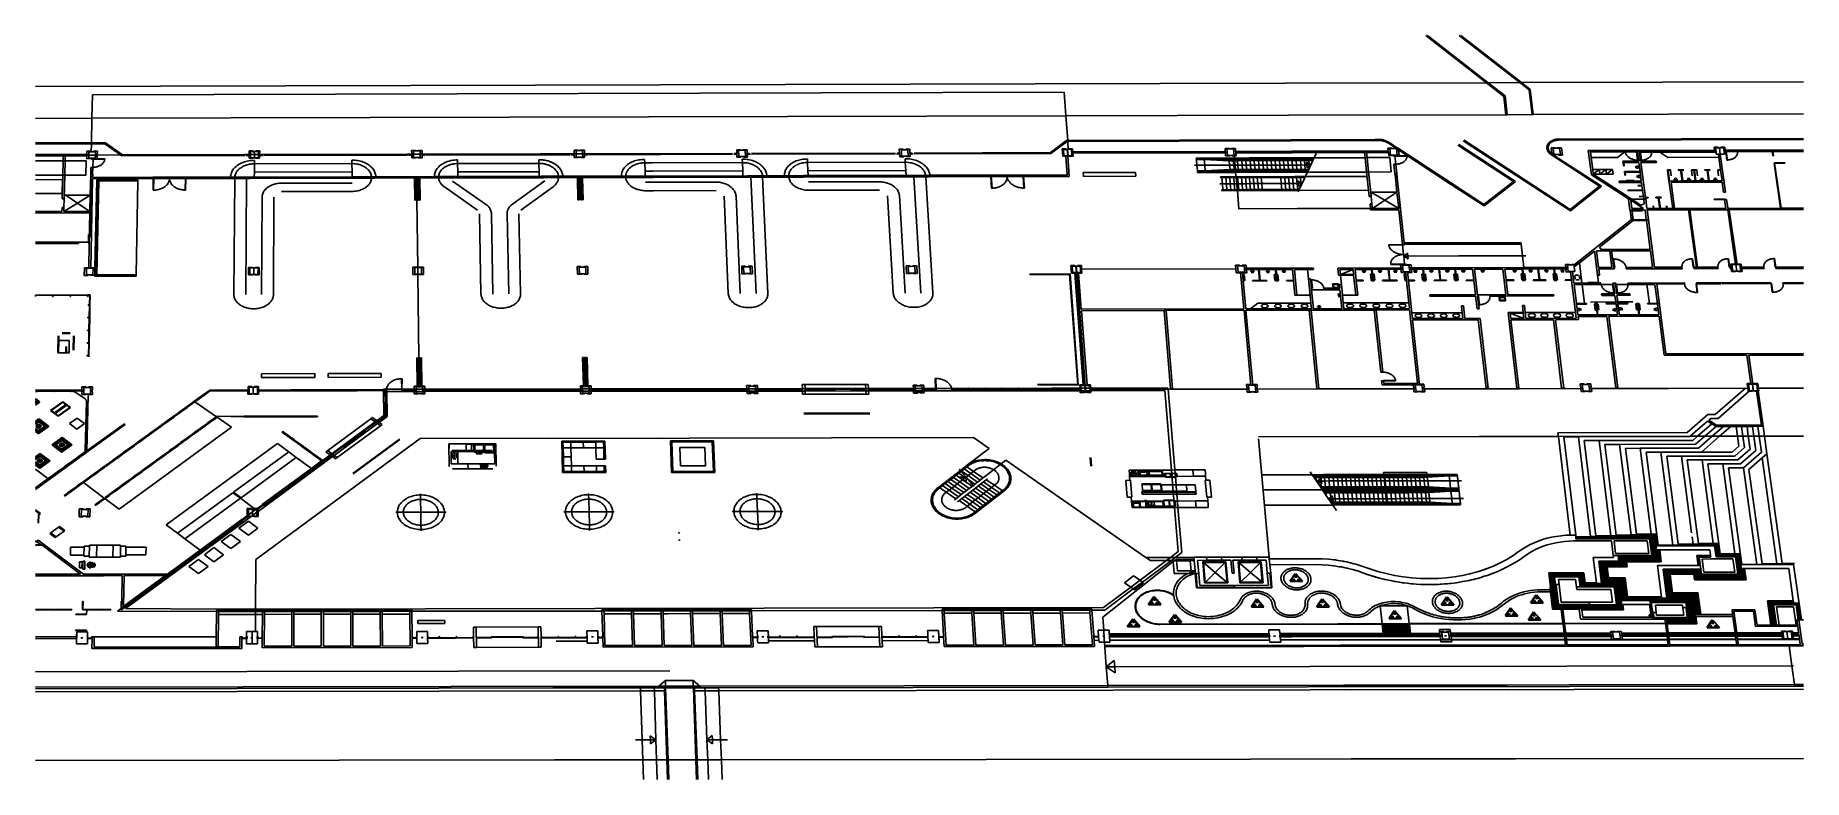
# Model space of a CAD drawing. Extents: x -83 to 83, y -28 to 43.
import ezdxf

# ---------------------------------------------------------------- set-up
doc = ezdxf.new("R2010")
doc.units = 0
doc.layers.get('0').update_dxf_attribs({"linetype": 'CONTINUOUS'})

msp = doc.modelspace()

# ---------------------------------------------------------------- linework, layer by layer
for p, q in [((53.36, 38.05), (47.67, 42.5)), ((53.52, 38.05), (47.82, 42.5)), ((56.51, 38.06), (50.8, 42.51)), ((56.67, 38.06), (50.96, 42.51)), ((-83.23, 37.7), (34.43, 38)), ((-77.9, 34.7), (-77.86, 36.91)), ((-77.86, 36.91), (13.61, 37.15)), ((13.77, 34.94), (13.61, 37.15)), ((34.43, 38), (53.36, 38.05)), ((55.01, 36.76), (53.36, 38.05)), ((53.36, 38.05), (53.52, 38.05)), ((53.52, 38.05), (56.51, 38.06)), ((55.12, 36.8), (53.52, 38.05)), ((55.01, 36.76), (55.21, 35.04)), ((55.12, 36.8), (55.33, 35.04)), ((57.38, 37.38), (56.51, 38.06)), ((56.51, 38.06), (56.67, 38.06)), ((56.67, 38.06), (83.23, 38.13)), ((57.49, 37.41), (56.67, 38.06)), ((57.38, 37.38), (57.66, 35.05)), ((57.49, 37.41), (57.78, 35.05)), ((13.77, 34.94), (34.73, 34.99)), ((34.73, 34.99), (55.21, 35.04)), ((55.21, 35.04), (55.33, 35.04)), ((55.33, 35.04), (57.66, 35.05)), ((57.66, 35.05), (57.78, 35.05)), ((57.78, 35.05), (83.23, 35.11)), ((-83.23, 34.69), (-77.9, 34.7)), ((-77.95, 32.39), (-77.9, 34.7)), ((-77.9, 34.7), (13.77, 34.94)), ((13.95, 32.62), (13.77, 34.94)), ((-83.23, 32.38), (-77.95, 32.39)), ((-83.23, 32.29), (-77.95, 32.3)), ((-77.97, 31.55), (-77.95, 32.3)), ((-77.95, 32.39), (-76.64, 32.39)), ((-77.95, 32.3), (-77.95, 32.39)), ((-77.95, 32.3), (-76.69, 32.31)), ((-76.69, 32.31), (-75.22, 31.25)), ((-76.64, 32.39), (-75.04, 31.25)), ((-63.09, 31.63), (-62.73, 31.63)), ((-62.73, 31.63), (-62.73, 31.58)), ((-62.48, 31.63), (-62.48, 31.58)), ((-62.48, 31.63), (-62.11, 31.63)), ((-62.11, 31.63), (-62.12, 31.28)), ((-47.81, 31.66), (-47.44, 31.66)), ((-47.81, 31.66), (-47.8, 31.32)), ((-47.44, 31.66), (-47.44, 31.62)), ((-47.2, 31.67), (-47.2, 31.62)), ((-47.2, 31.67), (-46.83, 31.67)), ((-46.83, 31.67), (-46.83, 31.32)), ((-32.52, 31.7), (-32.15, 31.7)), ((-32.52, 31.7), (-32.51, 31.35)), ((-32.33, 31.66), (-32.15, 31.66)), ((-32.33, 31.66), (-32.32, 31.35)), ((-32.15, 31.7), (-32.15, 31.66)), ((-32.15, 31.66), (-31.9, 31.66)), ((-31.9, 31.7), (-31.9, 31.66)), ((-31.9, 31.7), (-31.54, 31.7)), ((-31.9, 31.66), (-31.72, 31.66)), ((-31.72, 31.66), (-31.71, 31.36)), ((-31.54, 31.7), (-31.53, 31.36)), ((-17.21, 31.74), (-16.84, 31.74)), ((-17.21, 31.74), (-17.2, 31.39)), ((-17.03, 31.7), (-16.84, 31.7)), ((-17.03, 31.7), (-17, 31.09)), ((-16.84, 31.74), (-16.84, 31.7)), ((-16.84, 31.7), (-16.6, 31.7)), ((-16.6, 31.74), (-16.6, 31.7)), ((-16.6, 31.74), (-16.23, 31.74)), ((-16.6, 31.7), (-16.41, 31.7)), ((-16.41, 31.7), (-16.39, 31.09)), ((-16.23, 31.74), (-16.22, 31.4)), ((-1.9, 31.78), (-1.53, 31.78)), ((-1.9, 31.78), (-1.88, 31.43)), ((-1.71, 31.74), (-1.53, 31.74)), ((-1.71, 31.74), (-1.68, 31.13)), ((-1.53, 31.78), (-1.53, 31.74)), ((-1.53, 31.74), (-1.28, 31.74)), ((-1.29, 31.78), (-0.92, 31.78)), ((-1.29, 31.78), (-1.28, 31.74)), ((-1.28, 31.74), (-1.1, 31.74)), ((-1.1, 31.74), (-1.06, 31.13)), ((-0.92, 31.78), (-0.9, 31.43)), ((13.85, 32.62), (12.32, 31.47)), ((13.91, 32.53), (12.37, 31.38)), ((13.42, 31.82), (13.79, 31.82)), ((13.42, 31.82), (13.48, 31.12)), ((13.54, 31.77), (13.8, 31.77)), ((13.54, 31.77), (13.58, 31.16)), ((13.79, 31.82), (13.8, 31.77)), ((13.8, 31.77), (13.9, 31.77)), ((13.85, 32.62), (13.95, 32.62)), ((13.9, 31.77), (13.95, 31.17)), ((13.91, 32.53), (13.95, 32.53)), ((13.94, 31.77), (14.01, 31.77)), ((13.94, 31.77), (13.98, 31.17)), ((13.95, 32.62), (34.95, 32.67)), ((13.95, 32.53), (13.95, 32.62)), ((13.95, 32.53), (34.96, 32.59)), ((14.01, 31.77), (13.95, 32.53)), ((14.04, 31.82), (14.01, 31.77)), ((14.01, 31.77), (14.3, 31.78)), ((14.04, 31.82), (14.41, 31.82)), ((14.3, 31.78), (14.34, 31.17)), ((14.41, 31.82), (14.43, 31.54)), ((28.76, 31.85), (29.12, 31.86)), ((28.76, 31.85), (28.78, 31.57)), ((28.94, 31.81), (29.13, 31.81)), ((28.94, 31.81), (29, 31.2)), ((29.12, 31.86), (29.13, 31.81)), ((29.13, 31.81), (29.37, 31.81)), ((29.37, 31.86), (29.37, 31.81)), ((29.37, 31.86), (29.74, 31.86)), ((29.37, 31.81), (29.56, 31.81)), ((29.56, 31.81), (29.61, 31.2)), ((29.74, 31.86), (29.76, 31.57)), ((34.95, 32.67), (42.85, 32.69)), ((34.96, 32.59), (43.4, 32.61)), ((42.85, 32.69), (43.4, 32.69)), ((43.48, 32.69), (43.4, 32.69)), ((43.47, 32.6), (43.4, 32.61)), ((43.55, 32.59), (43.47, 32.6)), ((43.56, 32.67), (43.48, 32.69)), ((43.62, 32.58), (43.55, 32.59)), ((43.64, 32.66), (43.56, 32.67)), ((43.69, 32.56), (43.62, 32.58)), ((43.72, 32.64), (43.64, 32.66)), ((43.76, 32.54), (43.69, 32.56)), ((43.8, 32.62), (43.72, 32.64)), ((43.83, 32.52), (43.76, 32.54)), ((43.87, 32.59), (43.8, 32.62)), ((43.89, 32.49), (43.83, 32.52)), ((43.95, 32.56), (43.87, 32.59)), ((43.96, 32.46), (43.89, 32.49)), ((44.02, 32.53), (43.95, 32.56)), ((44.02, 32.43), (43.96, 32.46)), ((44.09, 32.5), (44.02, 32.53)), ((44.08, 32.4), (44.02, 32.43)), ((44.14, 32.36), (44.08, 32.4)), ((44.15, 32.46), (44.09, 32.5)), ((44.1, 31.89), (44.13, 31.61)), ((44.1, 31.89), (44.47, 31.89)), ((44.2, 32.32), (44.14, 32.36)), ((44.22, 32.42), (44.15, 32.46)), ((44.2, 32.32), (44.84, 31.89)), ((44.28, 32.38), (44.22, 32.42)), ((44.28, 32.38), (45.01, 31.89)), ((44.29, 31.85), (44.35, 31.24)), ((44.29, 31.85), (44.47, 31.85)), ((44.47, 31.89), (44.47, 31.85)), ((44.47, 31.85), (44.72, 31.85)), ((44.71, 31.89), (44.72, 31.85)), ((44.71, 31.89), (44.84, 31.89)), ((44.72, 31.85), (44.9, 31.85)), ((44.84, 31.89), (45.01, 31.89)), ((44.84, 31.89), (45.1, 31.72)), ((44.9, 31.85), (44.97, 31.24)), ((45.01, 31.89), (45.09, 31.85)), ((45.01, 31.89), (45.08, 31.89)), ((45.08, 31.89), (45.09, 31.85)), ((45.09, 31.85), (45.1, 31.72)), ((45.09, 31.85), (49.98, 28.64)), ((45.1, 31.72), (45.16, 31.2)), ((45.1, 31.72), (50, 28.51)), ((50.69, 32.17), (55.92, 28.76)), ((50.77, 32.23), (56.09, 28.76)), ((51.18, 32.58), (61.27, 26)), ((51.26, 32.64), (61.25, 26.12)), ((59.08, 32.09), (59.06, 32.03)), ((59.06, 32.03), (59.06, 31.98)), ((59.06, 31.98), (59.06, 31.92)), ((59.06, 31.92), (59.06, 31.86)), ((59.06, 31.86), (59.07, 31.81)), ((59.07, 31.81), (59.09, 31.75)), ((59.09, 32.14), (59.08, 32.09)), ((59.11, 32.2), (59.09, 32.14)), ((59.09, 31.75), (59.11, 31.69)), ((59.14, 32.25), (59.11, 32.2)), ((59.11, 31.69), (59.13, 31.64)), ((59.13, 31.64), (59.16, 31.58)), ((59.17, 32.3), (59.14, 32.25)), ((59.21, 32.35), (59.17, 32.3)), ((59.19, 32.02), (59.18, 31.97)), ((59.18, 31.97), (59.18, 31.92)), ((59.18, 31.92), (59.18, 31.86)), ((59.18, 31.86), (59.19, 31.81)), ((59.2, 32.07), (59.19, 32.02)), ((59.19, 31.81), (59.21, 31.76)), ((59.21, 32.12), (59.2, 32.07)), ((59.25, 32.39), (59.21, 32.35)), ((59.23, 32.16), (59.21, 32.12)), ((59.21, 31.76), (59.22, 31.71)), ((59.22, 31.71), (59.25, 31.66)), ((59.26, 32.21), (59.23, 32.16)), ((59.3, 32.44), (59.25, 32.39)), ((59.25, 31.66), (59.27, 31.61)), ((59.28, 32.26), (59.26, 32.21)), ((59.32, 32.3), (59.28, 32.26)), ((59.35, 32.48), (59.3, 32.44)), ((59.35, 32.34), (59.32, 32.3)), ((59.4, 32.52), (59.35, 32.48)), ((59.4, 32.38), (59.35, 32.34)), ((59.46, 32.55), (59.4, 32.52)), ((59.44, 32.42), (59.4, 32.38)), ((59.49, 32.45), (59.44, 32.42)), ((59.45, 31.93), (59.82, 31.93)), ((59.45, 31.93), (59.52, 31.35)), ((59.52, 32.59), (59.46, 32.55)), ((59.54, 32.49), (59.49, 32.45)), ((59.58, 32.62), (59.52, 32.59)), ((59.6, 32.52), (59.54, 32.49)), ((59.65, 32.64), (59.58, 32.62)), ((59.65, 32.54), (59.6, 32.52)), ((59.64, 31.89), (59.72, 31.28)), ((59.64, 31.89), (59.83, 31.89)), ((59.72, 32.67), (59.65, 32.64)), ((59.71, 32.57), (59.65, 32.54)), ((59.78, 32.59), (59.71, 32.57)), ((59.79, 32.69), (59.72, 32.67)), ((59.84, 32.61), (59.78, 32.59)), ((59.87, 32.7), (59.79, 32.69)), ((59.82, 31.93), (59.83, 31.89)), ((59.83, 31.89), (60.07, 31.89)), ((59.91, 32.62), (59.84, 32.61)), ((59.94, 32.72), (59.87, 32.7)), ((59.98, 32.63), (59.91, 32.62)), ((60.02, 32.73), (59.94, 32.72)), ((60.05, 32.64), (59.98, 32.63)), ((60.1, 32.73), (60.02, 32.73)), ((60.12, 32.65), (60.05, 32.64)), ((60.07, 31.93), (60.07, 31.89)), ((60.07, 31.93), (60.43, 31.93)), ((60.07, 31.89), (60.26, 31.89)), ((60.18, 32.74), (60.1, 32.73)), ((60.19, 32.65), (60.12, 32.65)), ((83.23, 32.79), (60.18, 32.74)), ((83.23, 32.71), (60.19, 32.65)), ((60.26, 31.89), (60.33, 31.28)), ((60.43, 31.93), (60.52, 31.24)), ((62.96, 31.66), (63.25, 29.38)), ((62.96, 31.66), (63.14, 31.66)), ((63.14, 31.66), (66.38, 31.66)), ((63.15, 31.61), (63.14, 31.66)), ((66.38, 31.66), (66.38, 31.62)), ((66.38, 31.66), (66.42, 31.66)), ((66.42, 31.66), (67.52, 31.67)), ((66.42, 31.66), (66.42, 31.62)), ((67.52, 31.67), (67.53, 31.62)), ((67.52, 31.67), (67.57, 31.67)), ((67.57, 31.67), (67.75, 31.67)), ((67.57, 31.67), (67.57, 31.62)), ((67.79, 31.67), (67.75, 31.67)), ((67.75, 31.67), (67.76, 31.62)), ((67.79, 31.67), (68.9, 31.67)), ((67.79, 31.67), (67.8, 31.62)), ((68.94, 31.67), (68.9, 31.67)), ((68.9, 31.67), (68.91, 31.63)), ((68.94, 31.67), (74.85, 31.68)), ((68.94, 31.67), (68.95, 31.63)), ((68.95, 31.63), (74.97, 31.64)), ((74.81, 31.97), (74.85, 31.68)), ((74.81, 31.97), (75.18, 31.97)), ((74.85, 31.68), (74.96, 31.69)), ((74.93, 31.92), (74.96, 31.69)), ((74.93, 31.92), (75.19, 31.92)), ((74.96, 31.69), (74.97, 31.64)), ((74.97, 31.64), (74.98, 31.6)), ((75.18, 31.97), (75.19, 31.92)), ((75.19, 31.92), (75.32, 31.93)), ((75.32, 31.93), (75.43, 31.93)), ((75.32, 31.93), (75.38, 31.32)), ((75.43, 31.97), (75.8, 31.97)), ((75.43, 31.97), (75.43, 31.93)), ((75.43, 31.93), (75.69, 31.93)), ((75.69, 31.93), (75.74, 31.56)), ((75.8, 31.97), (75.84, 31.69)), ((75.88, 31.69), (75.84, 31.69)), ((75.84, 31.69), (75.84, 31.64)), ((75.84, 31.64), (75.85, 31.6)), ((75.89, 31.64), (75.84, 31.64)), ((76.99, 31.69), (75.88, 31.69)), ((75.88, 31.69), (75.89, 31.64)), ((76.99, 31.65), (75.89, 31.64)), ((75.89, 31.64), (75.89, 31.6)), ((77.03, 31.69), (76.99, 31.69)), ((76.99, 31.69), (76.99, 31.65)), ((77.04, 31.65), (76.99, 31.65)), ((76.99, 31.65), (77, 31.6)), ((77.03, 31.69), (83.23, 31.71)), ((77.03, 31.69), (77.04, 31.65)), ((83.23, 31.66), (77.04, 31.65)), ((77.04, 31.65), (77.04, 31.6)), ((-83.23, 31.29), (-78.37, 31.31)), ((-83.08, 31.26), (-83.23, 31.26)), ((-83.23, 31.23), (-83.08, 31.23)), ((-83.08, 31.2), (-83.23, 31.19)), ((-83.23, 31.16), (-80.61, 31.17)), ((-83.23, 30.69), (-80.62, 30.69)), ((-82.83, 31.27), (-83.08, 31.26)), ((-83.08, 31.26), (-83.08, 31.23)), ((-83.08, 31.23), (-83.08, 31.2)), ((-83.08, 31.23), (-82.83, 31.23)), ((-82.83, 31.2), (-83.08, 31.2)), ((-82.83, 31.27), (-82.83, 31.23)), ((-82.59, 31.27), (-82.83, 31.27)), ((-82.83, 31.23), (-82.83, 31.2)), ((-82.83, 31.23), (-82.59, 31.23)), ((-82.59, 31.2), (-82.83, 31.2)), ((-82.59, 31.27), (-82.59, 31.23)), ((-82.47, 31.27), (-82.59, 31.27)), ((-82.59, 31.23), (-82.59, 31.2)), ((-82.59, 31.23), (-82.47, 31.23)), ((-82.47, 31.2), (-82.59, 31.2)), ((-82.47, 31.27), (-82.47, 31.23)), ((-82.34, 31.27), (-82.47, 31.27)), ((-82.47, 31.23), (-82.47, 31.2)), ((-82.47, 31.23), (-82.35, 31.23)), ((-82.35, 31.2), (-82.47, 31.2)), ((-82.34, 31.27), (-82.35, 31.23)), ((-82.35, 31.23), (-82.35, 31.2)), ((-82.35, 31.23), (-82.1, 31.23)), ((-82.1, 31.2), (-82.35, 31.2)), ((-82.1, 31.27), (-82.34, 31.27)), ((-82.1, 31.27), (-82.1, 31.23)), ((-81.86, 31.27), (-82.1, 31.27)), ((-82.1, 31.23), (-82.1, 31.2)), ((-82.1, 31.23), (-81.86, 31.23)), ((-81.86, 31.2), (-82.1, 31.2)), ((-81.86, 31.27), (-81.86, 31.23)), ((-81.61, 31.27), (-81.86, 31.27)), ((-81.86, 31.23), (-81.86, 31.2)), ((-81.86, 31.23), (-81.61, 31.23)), ((-81.61, 31.2), (-81.86, 31.2)), ((-81.61, 31.27), (-81.61, 31.23)), ((-81.37, 31.27), (-81.61, 31.27)), ((-81.61, 31.23), (-81.61, 31.2)), ((-81.61, 31.23), (-81.37, 31.23)), ((-81.37, 31.2), (-81.61, 31.2)), ((-81.37, 31.27), (-81.37, 31.23)), ((-81.12, 31.27), (-81.37, 31.27)), ((-81.37, 31.23), (-81.37, 31.2)), ((-81.37, 31.23), (-81.12, 31.23)), ((-81.12, 31.2), (-81.37, 31.2)), ((-81.12, 31.27), (-81.12, 31.23)), ((-80.88, 31.27), (-81.12, 31.27)), ((-81.12, 31.23), (-80.88, 31.24)), ((-81.12, 31.23), (-81.12, 31.2)), ((-80.88, 31.2), (-81.12, 31.2)), ((-80.88, 31.27), (-80.88, 31.24)), ((-80.63, 31.27), (-80.88, 31.27)), ((-80.88, 31.24), (-80.88, 31.2)), ((-80.88, 31.24), (-80.63, 31.24)), ((-80.64, 31.2), (-80.88, 31.2)), ((-80.65, 29.34), (-80.62, 30.69)), ((-80.63, 31.24), (-80.64, 31.2)), ((-80.39, 31.2), (-80.64, 31.2)), ((-80.63, 31.27), (-80.63, 31.24)), ((-80.39, 31.27), (-80.63, 31.27)), ((-80.63, 31.24), (-80.39, 31.24)), ((-80.62, 30.69), (-80.61, 31.17)), ((-80.62, 30.69), (-80.43, 30.69)), ((-80.51, 31.17), (-80.61, 31.17)), ((-80.42, 31.17), (-80.51, 31.17)), ((-80.47, 29.35), (-80.43, 30.69)), ((-80.43, 30.69), (-80.42, 31.17)), ((-80.43, 30.69), (-78.45, 30.7)), ((-80.42, 31.17), (-78.38, 31.18)), ((-80.39, 31.27), (-80.39, 31.24)), ((-80.15, 31.27), (-80.39, 31.27)), ((-80.39, 31.24), (-80.39, 31.2)), ((-80.39, 31.24), (-80.15, 31.24)), ((-80.15, 31.2), (-80.39, 31.2)), ((-80.15, 31.27), (-80.15, 31.24)), ((-79.9, 31.27), (-80.15, 31.27)), ((-80.15, 31.24), (-80.15, 31.2)), ((-80.15, 31.24), (-79.9, 31.24)), ((-79.9, 31.2), (-80.15, 31.2)), ((-79.9, 31.27), (-79.9, 31.24)), ((-79.66, 31.27), (-79.9, 31.27)), ((-79.9, 31.24), (-79.9, 31.2)), ((-79.9, 31.24), (-79.66, 31.24)), ((-79.66, 31.2), (-79.9, 31.2)), ((-79.66, 31.27), (-79.66, 31.24)), ((-79.41, 31.27), (-79.66, 31.27)), ((-79.66, 31.24), (-79.66, 31.2)), ((-79.66, 31.24), (-79.41, 31.24)), ((-79.41, 31.2), (-79.66, 31.2)), ((-79.41, 31.27), (-79.41, 31.24)), ((-79.17, 31.27), (-79.41, 31.27)), ((-79.41, 31.24), (-79.41, 31.2)), ((-79.41, 31.24), (-79.17, 31.24)), ((-79.17, 31.2), (-79.41, 31.2)), ((-79.17, 31.27), (-79.17, 31.24)), ((-78.92, 31.27), (-79.17, 31.27)), ((-79.17, 31.24), (-79.17, 31.2)), ((-79.17, 31.24), (-78.92, 31.24)), ((-78.92, 31.21), (-79.17, 31.2)), ((-78.68, 31.28), (-78.92, 31.27)), ((-78.92, 31.27), (-78.92, 31.24)), ((-78.92, 31.24), (-78.92, 31.21)), ((-78.92, 31.24), (-78.68, 31.24)), ((-78.68, 31.21), (-78.92, 31.21)), ((-78.68, 31.28), (-78.68, 31.24)), ((-78.43, 31.28), (-78.68, 31.28)), ((-78.68, 31.24), (-78.68, 31.21)), ((-78.68, 31.24), (-78.44, 31.24)), ((-78.44, 31.21), (-78.68, 31.21)), ((-78.45, 30.7), (-78.48, 29.35)), ((-78.43, 31.28), (-78.44, 31.24)), ((-78.44, 31.24), (-78.44, 31.21)), ((-78.44, 31.24), (-78.37, 31.24)), ((-78.37, 31.21), (-78.44, 31.21)), ((-78.37, 31.28), (-78.43, 31.28)), ((-78.37, 31.21), (-78.38, 31.18)), ((-78.38, 31.18), (-78.38, 30.89)), ((-78.38, 30.89), (-77.98, 30.9)), ((-78.37, 31.59), (-78, 31.59)), ((-78.37, 31.59), (-78.37, 31.31)), ((-78.37, 31.31), (-78.37, 31.28)), ((-78.37, 31.28), (-78.37, 31.24)), ((-78.37, 31.24), (-78.37, 31.21)), ((-78.37, 31.24), (-78.19, 31.24)), ((-78.19, 31.24), (-78.2, 30.94)), ((-78.2, 30.94), (-77.98, 30.94)), ((-78.18, 31.55), (-78.19, 31.24)), ((-78.19, 31.24), (-77.58, 31.24)), ((-78.18, 31.55), (-77.97, 31.55)), ((-78.01, 29.79), (-78, 30.05)), ((-78, 31.59), (-77.97, 31.55)), ((-78, 30.05), (-78, 30.08)), ((-78, 30.08), (-77.82, 30.08)), ((-78, 30.05), (-77.82, 30.05)), ((-77.98, 30.94), (-77.98, 30.9)), ((-77.98, 30.94), (-77.8, 30.94)), ((-77.98, 30.9), (-77.8, 30.9)), ((-77.99, 30.86), (-77.98, 30.9)), ((-77.99, 30.86), (-77.8, 30.87)), ((-77.97, 31.55), (-77.76, 31.55)), ((-77.82, 30.08), (-77.8, 30.83)), ((-77.82, 30.08), (-77.75, 30.08)), ((-77.82, 30.05), (-77.82, 30.08)), ((-77.82, 29.79), (-77.82, 30.05)), ((-77.8, 30.9), (-77.8, 30.94)), ((-77.8, 30.94), (-77.59, 30.94)), ((-77.8, 30.9), (-77.4, 30.9)), ((-77.8, 30.87), (-77.8, 30.9)), ((-77.8, 30.83), (-77.8, 30.87)), ((-77.8, 30.87), (-76.7, 30.87)), ((-77.8, 30.83), (-76.7, 30.84)), ((-77.76, 31.59), (-77.76, 31.55)), ((-77.76, 31.59), (-77.39, 31.59)), ((-77.76, 31.55), (-77.57, 31.55)), ((-77.75, 30.08), (-77.68, 30.09)), ((-77.68, 30.09), (-77.61, 30.1)), ((-77.61, 30.1), (-77.54, 30.11)), ((-77.58, 31.24), (-77.59, 30.94)), ((-77.57, 31.55), (-77.58, 31.24)), ((-77.58, 31.24), (-77.4, 31.24)), ((-77.54, 30.11), (-77.47, 30.12)), ((-77.47, 30.12), (-77.41, 30.14)), ((-77.41, 30.14), (-77.34, 30.16)), ((-77.39, 31.59), (-77.4, 31.24)), ((-77.4, 31.24), (-75.22, 31.25)), ((-77.4, 31.24), (-77.4, 30.9)), ((-77.34, 30.16), (-77.28, 30.18)), ((-77.28, 30.18), (-77.22, 30.21)), ((-77.22, 30.21), (-77.16, 30.24)), ((-77.16, 30.24), (-77.1, 30.27)), ((-77.1, 30.27), (-77.05, 30.3)), ((-77.05, 30.3), (-77, 30.34)), ((-77, 30.34), (-76.95, 30.38)), ((-76.95, 30.38), (-76.91, 30.42)), ((-76.91, 30.42), (-76.87, 30.46)), ((-76.87, 30.46), (-76.84, 30.5)), ((-76.84, 30.5), (-76.8, 30.55)), ((-76.8, 30.55), (-76.78, 30.59)), ((-76.78, 30.59), (-76.75, 30.64)), ((-76.75, 30.64), (-76.73, 30.69)), ((-76.73, 30.69), (-76.72, 30.74)), ((-76.72, 30.74), (-76.71, 30.79)), ((-76.71, 30.79), (-76.7, 30.84)), ((-76.7, 30.84), (-76.7, 30.87)), ((-75.22, 31.25), (-75.1, 31.16)), ((-75.22, 31.25), (-75.04, 31.25)), ((-75.1, 31.16), (-63.49, 31.19)), ((-75.04, 31.25), (-63.5, 31.28)), ((-64.5, 30.01), (-64.57, 29.93)), ((-64.42, 30.09), (-64.5, 30.01)), ((-64.33, 30.17), (-64.42, 30.09)), ((-64.24, 30.25), (-64.33, 30.17)), ((-64.14, 30.32), (-64.24, 30.25)), ((-64.03, 30.38), (-64.14, 30.32)), ((-63.92, 30.44), (-64.03, 30.38)), ((-63.95, 30), (-64.03, 29.93)), ((-63.87, 30.05), (-63.95, 30)), ((-63.8, 30.5), (-63.92, 30.44)), ((-63.78, 30.11), (-63.87, 30.05)), ((-63.68, 30.55), (-63.8, 30.5)), ((-63.69, 30.16), (-63.78, 30.11)), ((-63.59, 30.21), (-63.69, 30.16)), ((-63.56, 30.59), (-63.68, 30.55)), ((-63.49, 30.25), (-63.59, 30.21)), ((-63.43, 30.63), (-63.56, 30.59)), ((-63.5, 31.28), (-63.3, 31.28)), ((-63.39, 30.29), (-63.49, 30.25)), ((-63.3, 30.66), (-63.43, 30.63)), ((-63.39, 31.19), (-63.09, 31.19)), ((-63.29, 30.32), (-63.39, 30.29)), ((-63.3, 31.28), (-63.09, 31.28)), ((-63.16, 30.69), (-63.3, 30.66)), ((-63.18, 30.35), (-63.29, 30.32)), ((-63.07, 30.37), (-63.18, 30.35)), ((-63.02, 30.71), (-63.16, 30.69)), ((-63.09, 31.19), (-63.1, 30.93)), ((-63.1, 30.93), (-62.73, 30.93)), ((-63.09, 31.63), (-63.09, 31.28)), ((-63.09, 31.28), (-63.09, 31.19)), ((-63.09, 31.28), (-62.98, 31.28)), ((-62.95, 30.39), (-63.07, 30.37)), ((-62.89, 30.73), (-63.02, 30.71)), ((-62.98, 31.28), (-62.99, 30.98)), ((-62.99, 30.98), (-62.73, 30.98)), ((-62.98, 31.58), (-62.73, 31.58)), ((-62.98, 31.58), (-62.98, 31.28)), ((-62.98, 31.28), (-62.61, 31.28)), ((-62.84, 30.4), (-62.95, 30.39)), ((-62.75, 30.74), (-62.89, 30.73)), ((-62.72, 30.41), (-62.84, 30.4)), ((-62.61, 30.74), (-62.75, 30.74)), ((-62.73, 31.58), (-62.62, 31.58)), ((-62.73, 30.98), (-62.73, 30.93)), ((-62.73, 30.98), (-62.59, 30.98)), ((-62.61, 30.41), (-62.72, 30.41)), ((-62.62, 31.58), (-62.48, 31.58)), ((-62.62, 31.58), (-62.61, 31.28)), ((-62.61, 31.28), (-62.59, 30.98)), ((-62.61, 31.28), (-62.23, 31.28)), ((-62.61, 30.74), (-62.61, 30.41)), ((-62.61, 30.41), (-53.43, 30.43)), ((-62.61, 30.41), (-62.61, 29.63)), ((-62.59, 30.98), (-62.48, 30.98)), ((-62.48, 31.58), (-62.22, 31.58)), ((-62.48, 30.98), (-62.48, 30.93)), ((-62.48, 30.98), (-62.23, 30.98)), ((-62.48, 30.93), (-62.12, 30.93)), ((-62.22, 31.58), (-62.23, 31.28)), ((-62.23, 31.28), (-62.23, 30.98)), ((-62.23, 31.28), (-62.12, 31.28)), ((-62.12, 31.28), (-62.12, 31.19)), ((-62.12, 31.28), (-61.91, 31.28)), ((-62.12, 31.19), (-61.82, 31.2)), ((-62.12, 31.19), (-62.12, 30.93)), ((-61.91, 31.28), (-61.71, 31.28)), ((-61.72, 31.2), (-48.2, 31.23)), ((-61.71, 31.28), (-48.21, 31.32)), ((-53.29, 30.76), (-53.43, 30.76)), ((-53.43, 30.76), (-53.43, 30.43)), ((-53.43, 30.43), (-53.42, 29.65)), ((-53.31, 30.43), (-53.43, 30.43)), ((-53.19, 30.42), (-53.31, 30.43)), ((-53.15, 30.75), (-53.29, 30.76)), ((-53.08, 30.41), (-53.19, 30.42)), ((-53.01, 30.74), (-53.15, 30.75)), ((-52.96, 30.39), (-53.08, 30.41)), ((-52.88, 30.72), (-53.01, 30.74)), ((-52.85, 30.37), (-52.96, 30.39)), ((-52.74, 30.69), (-52.88, 30.72)), ((-52.74, 30.34), (-52.85, 30.37)), ((-52.61, 30.66), (-52.74, 30.69)), ((-52.63, 30.31), (-52.74, 30.34)), ((-52.53, 30.27), (-52.63, 30.31)), ((-52.48, 30.62), (-52.61, 30.66)), ((-52.43, 30.22), (-52.53, 30.27)), ((-52.36, 30.58), (-52.48, 30.62)), ((-52.33, 30.18), (-52.43, 30.22)), ((-52.23, 30.53), (-52.36, 30.58)), ((-52.24, 30.13), (-52.33, 30.18)), ((-52.15, 30.07), (-52.24, 30.13)), ((-52.12, 30.47), (-52.23, 30.53)), ((-52.07, 30.01), (-52.15, 30.07)), ((-52.01, 30.41), (-52.12, 30.47)), ((-51.99, 29.95), (-52.07, 30.01)), ((-51.9, 30.35), (-52.01, 30.41)), ((-51.8, 30.28), (-51.9, 30.35)), ((-51.71, 30.2), (-51.8, 30.28)), ((-51.62, 30.13), (-51.71, 30.2)), ((-51.54, 30.04), (-51.62, 30.13)), ((-51.47, 29.96), (-51.54, 30.04)), ((-48.21, 31.32), (-48.01, 31.32)), ((-48.1, 31.23), (-47.8, 31.23)), ((-48.01, 31.32), (-47.8, 31.32)), ((-47.8, 31.32), (-47.8, 31.23)), ((-47.8, 31.32), (-47.62, 31.32)), ((-47.8, 31.23), (-47.8, 30.97)), ((-47.8, 30.97), (-47.43, 30.97)), ((-47.62, 31.62), (-47.44, 31.62)), ((-47.62, 31.62), (-47.62, 31.32)), ((-47.62, 31.32), (-47.62, 31.01)), ((-47.62, 31.32), (-47.01, 31.32)), ((-47.62, 31.01), (-47.43, 31.01)), ((-47.44, 31.62), (-47.2, 31.62)), ((-47.43, 31.01), (-47.43, 30.97)), ((-47.43, 31.01), (-47.19, 31.01)), ((-47.2, 31.62), (-47.01, 31.62)), ((-47.19, 31.01), (-47.19, 30.97)), ((-47.19, 31.01), (-47.01, 31.01)), ((-47.19, 30.97), (-46.82, 30.97)), ((-47.01, 31.62), (-47.01, 31.32)), ((-47.01, 31.32), (-47.01, 31.01)), ((-47.01, 31.32), (-46.83, 31.32)), ((-46.83, 31.32), (-46.83, 31.23)), ((-46.83, 31.32), (-46.62, 31.32)), ((-46.83, 31.23), (-46.53, 31.23)), ((-46.83, 31.23), (-46.82, 30.97)), ((-46.62, 31.32), (-46.42, 31.32)), ((-46.43, 31.23), (-32.9, 31.27)), ((-46.42, 31.32), (-32.91, 31.35)), ((-45.4, 29.97), (-45.47, 29.88)), ((-45.33, 30.05), (-45.4, 29.97)), ((-45.26, 30.13), (-45.33, 30.05)), ((-45.17, 30.21), (-45.26, 30.13)), ((-45.08, 30.29), (-45.17, 30.21)), ((-44.99, 30.36), (-45.08, 30.29)), ((-44.88, 30.42), (-44.99, 30.36)), ((-44.82, 30), (-44.9, 29.94)), ((-44.77, 30.48), (-44.88, 30.42)), ((-44.74, 30.06), (-44.82, 30)), ((-44.66, 30.54), (-44.77, 30.48)), ((-44.66, 30.12), (-44.74, 30.06)), ((-44.54, 30.59), (-44.66, 30.54)), ((-44.57, 30.17), (-44.66, 30.12)), ((-44.47, 30.22), (-44.57, 30.17)), ((-44.42, 30.63), (-44.54, 30.59)), ((-44.37, 30.26), (-44.47, 30.22)), ((-44.29, 30.67), (-44.42, 30.63)), ((-44.27, 30.3), (-44.37, 30.26)), ((-44.16, 30.71), (-44.29, 30.67)), ((-44.16, 30.34), (-44.27, 30.3)), ((-44.03, 30.73), (-44.16, 30.71)), ((-44.05, 30.37), (-44.16, 30.34)), ((-43.94, 30.39), (-44.05, 30.37)), ((-43.9, 30.76), (-44.03, 30.73)), ((-43.83, 30.41), (-43.94, 30.39)), ((-43.76, 30.77), (-43.9, 30.76)), ((-43.71, 30.42), (-43.83, 30.41)), ((-43.62, 30.78), (-43.76, 30.77)), ((-43.6, 30.43), (-43.71, 30.42)), ((-43.48, 30.78), (-43.62, 30.78)), ((-43.48, 30.44), (-43.6, 30.43)), ((-43.48, 30.78), (-43.48, 30.46)), ((-43.48, 30.44), (-35.82, 30.45)), ((-43.48, 30.44), (-43.47, 29.65)), ((-35.69, 30.8), (-35.83, 30.8)), ((-35.83, 30.8), (-35.82, 30.45)), ((-35.82, 30.45), (-35.8, 29.67)), ((-35.7, 30.45), (-35.82, 30.45)), ((-35.59, 30.44), (-35.7, 30.45)), ((-35.55, 30.79), (-35.69, 30.8)), ((-35.52, 30.79), (-35.69, 30.8)), ((-35.68, 31.35), (-32.91, 31.35)), ((-35.67, 31.26), (-32.9, 31.27)), ((-35.54, 30.44), (-35.65, 30.45)), ((-35.47, 30.43), (-35.59, 30.44)), ((-35.42, 30.78), (-35.55, 30.79)), ((-35.43, 30.43), (-35.54, 30.44)), ((-35.38, 30.77), (-35.52, 30.79)), ((-35.36, 30.41), (-35.47, 30.43)), ((-35.31, 30.41), (-35.43, 30.43)), ((-35.28, 30.75), (-35.42, 30.78)), ((-35.24, 30.75), (-35.38, 30.77)), ((-35.24, 30.39), (-35.36, 30.41)), ((-35.2, 30.38), (-35.31, 30.41)), ((-35.15, 30.73), (-35.28, 30.75)), ((-35.1, 30.72), (-35.24, 30.75)), ((-35.13, 30.36), (-35.24, 30.39)), ((-35.1, 30.35), (-35.2, 30.38)), ((-35.01, 30.69), (-35.15, 30.73)), ((-35.03, 30.33), (-35.13, 30.36)), ((-34.97, 30.68), (-35.1, 30.72)), ((-34.99, 30.32), (-35.1, 30.35)), ((-34.92, 30.29), (-35.03, 30.33)), ((-34.89, 30.66), (-35.01, 30.69)), ((-34.89, 30.28), (-34.99, 30.32)), ((-34.84, 30.64), (-34.97, 30.68)), ((-34.82, 30.24), (-34.92, 30.29)), ((-34.76, 30.61), (-34.89, 30.66)), ((-34.79, 30.23), (-34.89, 30.28)), ((-34.71, 30.59), (-34.84, 30.64)), ((-34.72, 30.2), (-34.82, 30.24)), ((-34.72, 30.2), (-34.79, 30.23)), ((-34.64, 30.56), (-34.76, 30.61)), ((-34.63, 30.14), (-34.72, 30.2)), ((-34.59, 30.54), (-34.71, 30.59)), ((-34.53, 30.51), (-34.64, 30.56)), ((-34.54, 30.09), (-34.63, 30.14)), ((-34.47, 30.48), (-34.59, 30.54)), ((-34.46, 30.03), (-34.54, 30.09)), ((-34.41, 30.45), (-34.53, 30.51)), ((-34.36, 30.41), (-34.47, 30.48)), ((-34.38, 29.96), (-34.46, 30.03)), ((-34.31, 30.38), (-34.41, 30.45)), ((-34.31, 29.9), (-34.38, 29.96)), ((-34.25, 30.34), (-34.36, 30.41)), ((-34.21, 30.31), (-34.31, 30.38)), ((-34.15, 30.27), (-34.25, 30.34)), ((-34.12, 30.24), (-34.21, 30.31)), ((-34.06, 30.19), (-34.15, 30.27)), ((-34.03, 30.16), (-34.12, 30.24)), ((-33.97, 30.11), (-34.06, 30.19)), ((-33.95, 30.08), (-34.03, 30.16)), ((-33.9, 30.02), (-33.97, 30.11)), ((-33.88, 30), (-33.95, 30.08)), ((-33.83, 29.93), (-33.9, 30.02)), ((-33.81, 29.91), (-33.88, 30)), ((-32.91, 31.35), (-32.71, 31.35)), ((-32.8, 31.27), (-32.5, 31.27)), ((-32.71, 31.35), (-32.51, 31.35)), ((-32.51, 31.35), (-32.5, 31.27)), ((-32.51, 31.35), (-32.32, 31.35)), ((-32.5, 31.27), (-32.5, 31.01)), ((-32.5, 31.01), (-32.13, 31.01)), ((-32.32, 31.35), (-31.71, 31.36)), ((-32.32, 31.35), (-32.31, 31.05)), ((-32.31, 31.05), (-32.13, 31.05)), ((-32.13, 31.05), (-32.13, 31.01)), ((-32.13, 31.05), (-31.89, 31.05)), ((-31.89, 31.05), (-31.88, 31.01)), ((-31.89, 31.05), (-31.7, 31.05)), ((-31.88, 31.01), (-31.52, 31.01)), ((-31.71, 31.36), (-31.7, 31.05)), ((-31.71, 31.36), (-31.53, 31.36)), ((-31.53, 31.36), (-31.52, 31.27)), ((-31.53, 31.36), (-31.32, 31.36)), ((-31.52, 31.27), (-31.23, 31.27)), ((-31.52, 31.27), (-31.52, 31.01)), ((-31.32, 31.36), (-31.12, 31.36)), ((-31.13, 31.27), (-17.59, 31.31)), ((-31.13, 31.27), (-25.16, 31.29)), ((-31.12, 31.36), (-17.6, 31.39)), ((-31.12, 31.36), (-25.16, 31.37)), ((-27.81, 30.02), (-27.87, 29.93)), ((-27.74, 30.1), (-27.81, 30.02)), ((-27.66, 30.18), (-27.74, 30.1)), ((-27.58, 30.26), (-27.66, 30.18)), ((-27.49, 30.34), (-27.58, 30.26)), ((-27.39, 30.41), (-27.49, 30.34)), ((-27.29, 30.47), (-27.39, 30.41)), ((-27.29, 30.01), (-27.35, 29.94)), ((-27.18, 30.53), (-27.29, 30.47)), ((-27.21, 30.07), (-27.29, 30.01)), ((-27.13, 30.13), (-27.21, 30.07)), ((-27.06, 30.59), (-27.18, 30.53)), ((-27.05, 30.19), (-27.13, 30.13)), ((-26.94, 30.64), (-27.06, 30.59)), ((-26.96, 30.24), (-27.05, 30.19)), ((-26.86, 30.29), (-26.96, 30.24)), ((-26.82, 30.68), (-26.94, 30.64)), ((-26.76, 30.33), (-26.86, 30.29)), ((-26.69, 30.72), (-26.82, 30.68)), ((-26.66, 30.37), (-26.76, 30.33)), ((-26.56, 30.75), (-26.69, 30.72)), ((-26.55, 30.4), (-26.66, 30.37)), ((-26.43, 30.78), (-26.56, 30.75)), ((-26.44, 30.43), (-26.55, 30.4)), ((-26.33, 30.46), (-26.44, 30.43)), ((-26.29, 30.8), (-26.43, 30.78)), ((-26.21, 30.48), (-26.33, 30.46)), ((-26.15, 30.82), (-26.29, 30.8)), ((-26.1, 30.49), (-26.21, 30.48)), ((-26.01, 30.82), (-26.15, 30.82)), ((-25.98, 30.5), (-26.1, 30.49)), ((-25.88, 30.83), (-26.01, 30.82)), ((-25.86, 30.5), (-25.98, 30.5)), ((-25.88, 30.83), (-25.86, 30.5)), ((-16.67, 30.53), (-25.86, 30.5)), ((-25.13, 30.5), (-25.86, 30.5)), ((-25.86, 30.5), (-25.84, 29.72)), ((-17.49, 31.31), (-17.19, 31.31)), ((-17.41, 31.39), (-17.2, 31.39)), ((-17.2, 31.39), (-17.19, 31.31)), ((-17.19, 31.31), (-17.18, 31.05)), ((-17.18, 31.05), (-16.81, 31.05)), ((-17, 31.09), (-16.82, 31.09)), ((-16.82, 31.09), (-16.81, 31.05)), ((-16.82, 31.09), (-16.57, 31.09)), ((-16.54, 30.85), (-16.68, 30.85)), ((-16.68, 30.85), (-16.67, 30.53)), ((-16.55, 30.52), (-16.67, 30.53)), ((-16.67, 30.53), (-16.64, 29.74)), ((-16.57, 31.09), (-16.57, 31.05)), ((-16.57, 31.09), (-16.39, 31.09)), ((-16.57, 31.05), (-16.2, 31.05)), ((-16.44, 30.52), (-16.55, 30.52)), ((-16.4, 30.84), (-16.54, 30.85)), ((-16.32, 30.5), (-16.44, 30.52)), ((-16.26, 30.83), (-16.4, 30.84)), ((-16.21, 30.49), (-16.32, 30.5)), ((-16.27, 31.31), (-16.21, 31.31)), ((-16.13, 30.81), (-16.26, 30.83)), ((-16.22, 31.4), (-16.01, 31.4)), ((-16.22, 31.4), (-16.21, 31.31)), ((-16.21, 31.31), (-15.92, 31.31)), ((-16.21, 31.31), (-16.2, 31.05)), ((-16.1, 30.46), (-16.21, 30.49)), ((-15.99, 30.78), (-16.13, 30.81)), ((-15.99, 30.44), (-16.1, 30.46)), ((-15.86, 30.75), (-15.99, 30.78)), ((-15.88, 30.4), (-15.99, 30.44)), ((-15.78, 30.37), (-15.88, 30.4)), ((-15.73, 30.71), (-15.86, 30.75)), ((-15.82, 31.31), (-2.27, 31.34)), ((-15.81, 31.4), (-2.28, 31.43)), ((-15.67, 30.32), (-15.78, 30.37)), ((-15.6, 30.67), (-15.73, 30.71)), ((-15.58, 30.28), (-15.67, 30.32)), ((-15.48, 30.62), (-15.6, 30.67)), ((-15.48, 30.23), (-15.58, 30.28)), ((-15.36, 30.56), (-15.48, 30.62)), ((-15.39, 30.17), (-15.48, 30.23)), ((-15.31, 30.12), (-15.39, 30.17)), ((-15.24, 30.5), (-15.36, 30.56)), ((-15.23, 30.06), (-15.31, 30.12)), ((-15.14, 30.44), (-15.24, 30.5)), ((-15.16, 29.99), (-15.23, 30.06)), ((-15.09, 29.92), (-15.16, 29.99)), ((-15.03, 30.37), (-15.14, 30.44)), ((-14.94, 30.3), (-15.03, 30.37)), ((-14.85, 30.22), (-14.94, 30.3)), ((-14.76, 30.14), (-14.85, 30.22)), ((-14.69, 30.05), (-14.76, 30.14)), ((-14.62, 29.96), (-14.69, 30.05)), ((-14.56, 29.87), (-14.62, 29.96)), ((-12.53, 29.97), (-12.59, 29.88)), ((-12.48, 30.06), (-12.53, 29.97)), ((-12.41, 30.14), (-12.48, 30.06)), ((-12.33, 30.22), (-12.41, 30.14)), ((-12.25, 30.3), (-12.33, 30.22)), ((-12.16, 30.38), (-12.25, 30.3)), ((-12.06, 30.45), (-12.16, 30.38)), ((-12.02, 29.98), (-12.08, 29.91)), ((-11.96, 30.51), (-12.06, 30.45)), ((-11.95, 30.05), (-12.02, 29.98)), ((-11.85, 30.57), (-11.96, 30.51)), ((-11.88, 30.11), (-11.95, 30.05)), ((-11.8, 30.17), (-11.88, 30.11)), ((-11.74, 30.63), (-11.85, 30.57)), ((-11.71, 30.23), (-11.8, 30.17)), ((-11.62, 30.68), (-11.74, 30.63)), ((-11.63, 30.28), (-11.71, 30.23)), ((-11.53, 30.33), (-11.63, 30.28)), ((-11.5, 30.72), (-11.62, 30.68)), ((-11.43, 30.37), (-11.53, 30.33)), ((-11.37, 30.76), (-11.5, 30.72)), ((-11.33, 30.41), (-11.43, 30.37)), ((-11.24, 30.79), (-11.37, 30.76)), ((-11.22, 30.44), (-11.33, 30.41)), ((-11.11, 30.82), (-11.24, 30.79)), ((-11.11, 30.47), (-11.22, 30.44)), ((-10.97, 30.84), (-11.11, 30.82)), ((-11, 30.5), (-11.11, 30.47)), ((-10.89, 30.52), (-11, 30.5)), ((-10.83, 30.86), (-10.97, 30.84)), ((-10.77, 30.53), (-10.89, 30.52)), ((-10.69, 30.86), (-10.83, 30.86)), ((-10.66, 30.54), (-10.77, 30.53)), ((-10.55, 30.87), (-10.69, 30.86)), ((-10.54, 30.54), (-10.66, 30.54)), ((-10.55, 30.87), (-10.54, 30.54)), ((-1.34, 30.56), (-10.54, 30.54)), ((-10.54, 30.54), (-10.5, 29.76)), ((-2.17, 31.34), (-1.87, 31.34)), ((-2.09, 31.43), (-1.88, 31.43)), ((-1.88, 31.43), (-1.87, 31.34)), ((-1.87, 31.34), (-1.86, 31.08)), ((-1.86, 31.08), (-1.49, 31.08)), ((-1.68, 31.13), (-1.49, 31.13)), ((-1.49, 31.13), (-1.49, 31.08)), ((-1.49, 31.13), (-1.25, 31.13)), ((-1.22, 30.89), (-1.36, 30.89)), ((-1.36, 30.89), (-1.34, 30.56)), ((-1.22, 30.56), (-1.34, 30.56)), ((-1.34, 30.56), (-1.29, 29.78)), ((-1.25, 31.13), (-1.24, 31.09)), ((-1.25, 31.13), (-1.06, 31.13)), ((-1.24, 31.09), (-0.88, 31.09)), ((-1.08, 30.88), (-1.22, 30.89)), ((-1.11, 30.55), (-1.22, 30.56)), ((-0.99, 30.54), (-1.11, 30.55)), ((-0.94, 30.87), (-1.08, 30.88)), ((-0.88, 30.52), (-0.99, 30.54)), ((-0.8, 30.85), (-0.94, 30.87)), ((-0.9, 31.43), (-0.69, 31.43)), ((-0.9, 31.43), (-0.89, 31.35)), ((-0.89, 31.35), (-0.59, 31.35)), ((-0.89, 31.35), (-0.88, 31.09)), ((-0.76, 30.5), (-0.88, 30.52)), ((-0.66, 30.82), (-0.8, 30.85)), ((-0.65, 30.47), (-0.76, 30.5)), ((-0.53, 30.79), (-0.66, 30.82)), ((-0.55, 30.44), (-0.65, 30.47)), ((-0.44, 30.4), (-0.55, 30.44)), ((-0.4, 30.75), (-0.53, 30.79)), ((-0.5, 31.35), (12.37, 31.38)), ((-0.49, 31.43), (12.32, 31.47)), ((-0.34, 30.36), (-0.44, 30.4)), ((-0.27, 30.71), (-0.4, 30.75)), ((-0.24, 30.32), (-0.34, 30.36)), ((-0.14, 30.66), (-0.27, 30.71)), ((-0.14, 30.27), (-0.24, 30.32)), ((-0.02, 30.6), (-0.14, 30.66)), ((-0.05, 30.21), (-0.14, 30.27)), ((0.03, 30.15), (-0.05, 30.21)), ((0.09, 30.54), (-0.02, 30.6)), ((0.11, 30.09), (0.03, 30.15)), ((0.2, 30.48), (0.09, 30.54)), ((0.19, 30.03), (0.11, 30.09)), ((0.25, 29.96), (0.19, 30.03)), ((0.3, 30.41), (0.2, 30.48)), ((0.4, 30.33), (0.3, 30.41)), ((0.49, 30.25), (0.4, 30.33)), ((0.58, 30.17), (0.49, 30.25)), ((0.65, 30.09), (0.58, 30.17)), ((0.72, 30), (0.65, 30.09)), ((0.79, 29.91), (0.72, 30)), ((13.48, 31.12), (13.77, 31.12)), ((13.58, 31.16), (13.77, 31.17)), ((13.77, 31.12), (13.77, 31.17)), ((13.77, 31.17), (13.95, 31.17)), ((13.9, 29.36), (13.77, 31.12)), ((14.09, 29.23), (13.95, 31.17)), ((13.98, 31.17), (14.09, 31.17)), ((14.09, 31.17), (14.09, 31.12)), ((14.09, 31.17), (14.34, 31.17)), ((14.09, 31.12), (14.46, 31.12)), ((28.78, 31.57), (14.43, 31.54)), ((14.43, 31.54), (14.43, 31.51)), ((14.43, 31.51), (14.49, 31.51)), ((14.43, 31.51), (14.43, 31.44)), ((14.43, 31.44), (14.5, 31.44)), ((14.43, 31.44), (14.44, 31.41)), ((28.79, 31.44), (14.44, 31.41)), ((14.44, 31.41), (14.46, 31.12)), ((14.49, 31.51), (14.5, 31.44)), ((14.49, 31.51), (14.74, 31.51)), ((14.5, 31.44), (14.74, 31.44)), ((14.74, 31.51), (14.74, 31.44)), ((14.74, 31.51), (14.98, 31.51)), ((14.74, 31.44), (14.99, 31.44)), ((14.98, 31.51), (14.99, 31.44)), ((14.98, 31.51), (15.23, 31.51)), ((14.99, 31.44), (15.23, 31.44)), ((15.23, 31.51), (15.23, 31.44)), ((15.23, 31.51), (15.47, 31.51)), ((15.23, 31.44), (15.48, 31.44)), ((15.47, 31.51), (15.48, 31.44)), ((15.47, 31.51), (15.72, 31.51)), ((15.48, 31.44), (15.72, 31.44)), ((15.72, 31.51), (15.72, 31.44)), ((15.72, 31.51), (15.96, 31.51)), ((15.72, 31.44), (15.97, 31.44)), ((15.96, 31.51), (15.97, 31.44)), ((15.96, 31.51), (16.21, 31.51)), ((15.97, 31.44), (16.21, 31.44)), ((16.21, 31.51), (16.21, 31.44)), ((16.21, 31.51), (16.45, 31.51)), ((16.21, 31.44), (16.46, 31.44)), ((16.45, 31.51), (16.46, 31.44)), ((16.45, 31.51), (16.7, 31.51)), ((16.46, 31.44), (16.7, 31.44)), ((16.7, 31.51), (16.7, 31.44)), ((16.7, 31.51), (16.94, 31.51)), ((16.7, 31.44), (16.95, 31.44)), ((16.94, 31.51), (16.95, 31.44)), ((16.94, 31.51), (17.19, 31.51)), ((16.95, 31.44), (17.19, 31.44)), ((17.19, 31.51), (17.19, 31.44)), ((17.19, 31.51), (17.43, 31.51)), ((17.19, 31.44), (17.44, 31.44)), ((17.43, 31.51), (17.44, 31.44)), ((17.43, 31.51), (17.68, 31.51)), ((17.44, 31.44), (17.69, 31.44)), ((17.68, 31.51), (17.69, 31.44)), ((17.68, 31.51), (17.93, 31.51)), ((17.69, 31.44), (17.93, 31.45)), ((17.93, 31.51), (18.17, 31.52)), ((17.93, 31.51), (17.93, 31.45)), ((17.93, 31.45), (18.18, 31.45)), ((18.17, 31.52), (18.18, 31.45)), ((18.17, 31.52), (18.42, 31.52)), ((18.18, 31.45), (18.42, 31.45)), ((18.42, 31.52), (18.42, 31.45)), ((18.42, 31.52), (18.66, 31.52)), ((18.42, 31.45), (18.67, 31.45)), ((18.66, 31.52), (18.67, 31.45)), ((18.66, 31.52), (18.91, 31.52)), ((18.67, 31.45), (18.91, 31.45)), ((18.91, 31.52), (18.91, 31.45)), ((18.91, 31.52), (19.15, 31.52)), ((18.91, 31.45), (19.16, 31.45)), ((19.15, 31.52), (19.16, 31.45)), ((19.15, 31.52), (19.4, 31.52)), ((19.16, 31.45), (19.4, 31.45)), ((19.4, 31.52), (19.4, 31.45)), ((19.4, 31.52), (19.64, 31.52)), ((19.4, 31.45), (19.65, 31.45)), ((19.64, 31.52), (19.65, 31.45)), ((19.64, 31.52), (19.89, 31.52)), ((19.65, 31.45), (19.89, 31.45)), ((19.89, 31.52), (19.89, 31.45)), ((19.89, 31.52), (20.13, 31.52)), ((19.89, 31.45), (20.14, 31.45)), ((20.13, 31.52), (20.14, 31.45)), ((20.13, 31.52), (20.38, 31.52)), ((20.14, 31.45), (20.38, 31.45)), ((20.38, 31.52), (20.38, 31.45)), ((20.38, 31.52), (20.62, 31.52)), ((20.38, 31.45), (20.63, 31.45)), ((20.62, 31.52), (20.63, 31.45)), ((20.62, 31.52), (20.87, 31.52)), ((20.63, 31.45), (20.88, 31.45)), ((20.87, 31.52), (20.88, 31.45)), ((20.87, 31.52), (21.12, 31.52)), ((20.88, 31.45), (21.12, 31.45)), ((21.12, 31.52), (21.12, 31.45)), ((21.12, 31.52), (21.36, 31.52)), ((21.12, 31.45), (21.37, 31.45)), ((21.36, 31.52), (21.37, 31.45)), ((21.36, 31.52), (21.61, 31.52)), ((21.37, 31.45), (21.61, 31.45)), ((21.61, 31.52), (21.61, 31.45)), ((21.61, 31.52), (21.85, 31.52)), ((21.61, 31.45), (21.86, 31.45)), ((21.85, 31.52), (22.1, 31.53)), ((21.85, 31.52), (21.86, 31.45)), ((21.86, 31.45), (22.1, 31.46)), ((22.1, 31.53), (22.1, 31.46)), ((22.1, 31.53), (22.34, 31.53)), ((22.1, 31.46), (22.35, 31.46)), ((22.34, 31.53), (22.35, 31.46)), ((22.34, 31.53), (22.59, 31.53)), ((22.35, 31.46), (22.59, 31.46)), ((22.59, 31.53), (22.59, 31.46)), ((22.59, 31.53), (22.83, 31.53)), ((22.59, 31.46), (22.84, 31.46)), ((22.83, 31.53), (22.84, 31.46)), ((22.83, 31.53), (23.08, 31.53)), ((22.84, 31.46), (23.08, 31.46)), ((23.08, 31.53), (23.08, 31.46)), ((23.08, 31.53), (23.32, 31.53)), ((23.08, 31.46), (23.33, 31.46)), ((23.32, 31.53), (23.33, 31.46)), ((23.32, 31.53), (23.57, 31.53)), ((23.33, 31.46), (23.58, 31.46)), ((23.57, 31.53), (23.58, 31.46)), ((23.57, 31.53), (23.81, 31.53)), ((23.58, 31.46), (23.82, 31.46)), ((23.81, 31.53), (23.82, 31.46)), ((23.81, 31.53), (24.06, 31.53)), ((23.82, 31.46), (24.07, 31.46)), ((24.06, 31.53), (24.07, 31.46)), ((24.06, 31.53), (24.31, 31.53)), ((24.07, 31.46), (24.31, 31.46)), ((24.31, 31.53), (24.31, 31.46)), ((24.31, 31.53), (24.55, 31.53)), ((24.31, 31.46), (24.56, 31.46)), ((24.55, 31.53), (24.56, 31.46)), ((24.55, 31.53), (24.8, 31.53)), ((24.56, 31.46), (24.8, 31.46)), ((24.8, 31.53), (24.8, 31.46)), ((24.8, 31.53), (25.04, 31.53)), ((24.8, 31.46), (25.05, 31.46)), ((25.04, 31.53), (25.05, 31.46)), ((25.04, 31.53), (25.29, 31.53)), ((25.05, 31.46), (25.29, 31.46)), ((25.29, 31.53), (25.29, 31.46)), ((25.29, 31.53), (25.53, 31.53)), ((25.29, 31.46), (25.54, 31.46)), ((25.53, 31.53), (25.54, 31.46)), ((25.53, 31.53), (25.78, 31.53)), ((25.54, 31.46), (25.78, 31.46)), ((25.78, 31.53), (25.78, 31.46)), ((25.78, 31.53), (26.02, 31.53)), ((25.78, 31.46), (26.03, 31.47)), ((26.11, 30.28), (25.88, 30.28)), ((26.02, 31.53), (26.27, 31.54)), ((26.02, 31.53), (26.03, 31.47)), ((26.03, 31.47), (26.28, 31.47)), ((26.05, 30.96), (29.64, 30.96)), ((26.06, 30.83), (26.05, 30.96)), ((26.06, 30.83), (26.8, 30.83)), ((26.11, 30.28), (26.06, 30.83)), ((26.85, 30.28), (26.11, 30.28)), ((26.16, 29.74), (26.11, 30.28)), ((26.27, 31.54), (26.28, 31.47)), ((26.27, 31.54), (26.51, 31.54)), ((26.28, 31.47), (26.52, 31.47)), ((26.51, 31.54), (26.52, 31.47)), ((26.51, 31.54), (26.76, 31.54)), ((26.52, 31.47), (26.77, 31.47)), ((26.76, 31.54), (26.77, 31.47)), ((26.76, 31.54), (27.01, 31.54)), ((26.77, 31.47), (27.01, 31.47)), ((26.8, 30.83), (26.85, 30.28)), ((26.8, 30.83), (29.15, 30.7)), ((26.8, 30.83), (29.65, 30.83)), ((29.19, 30.29), (26.85, 30.28)), ((26.85, 30.28), (26.89, 29.74)), ((27.01, 31.54), (27.01, 31.47)), ((27.01, 31.54), (27.25, 31.54)), ((27.01, 31.47), (27.26, 31.47)), ((27.25, 31.54), (27.26, 31.47)), ((27.25, 31.54), (27.5, 31.54)), ((27.26, 31.47), (27.5, 31.47)), ((27.5, 31.54), (27.5, 31.47)), ((27.5, 31.54), (27.74, 31.54)), ((27.5, 31.47), (27.75, 31.47)), ((27.74, 31.54), (27.75, 31.47)), ((27.74, 31.54), (27.99, 31.54)), ((27.75, 31.47), (27.99, 31.47)), ((27.99, 31.54), (27.99, 31.47)), ((27.99, 31.54), (28.23, 31.54)), ((27.99, 31.47), (28.24, 31.47)), ((28.23, 31.54), (28.24, 31.47)), ((28.23, 31.54), (28.48, 31.54)), ((28.24, 31.47), (28.48, 31.47)), ((28.48, 31.54), (28.48, 31.47)), ((28.48, 31.54), (28.72, 31.54)), ((28.48, 31.47), (28.73, 31.47)), ((28.72, 31.54), (28.73, 31.47)), ((28.72, 31.54), (28.79, 31.54)), ((28.73, 31.47), (28.79, 31.47)), ((28.78, 31.57), (28.79, 31.54)), ((28.79, 31.54), (28.79, 31.47)), ((28.79, 31.47), (28.79, 31.44)), ((28.79, 31.44), (28.82, 31.16)), ((28.82, 31.16), (29.19, 31.16)), ((29, 31.2), (29.18, 31.2)), ((29.15, 30.7), (29.54, 30.7)), ((29.19, 30.29), (29.15, 30.7)), ((29.18, 31.2), (29.19, 31.16)), ((29.18, 31.2), (29.43, 31.2)), ((29.23, 29.87), (29.19, 30.29)), ((29.58, 30.29), (29.19, 30.29)), ((29.43, 31.2), (29.43, 31.16)), ((29.43, 31.2), (29.61, 31.2)), ((29.43, 31.16), (29.62, 31.16)), ((29.54, 30.7), (29.66, 30.7)), ((29.58, 30.29), (29.54, 30.7)), ((29.62, 29.88), (29.58, 30.29)), ((29.7, 30.29), (29.58, 30.29)), ((29.61, 31.2), (29.62, 31.16)), ((29.62, 31.16), (29.8, 31.16)), ((29.62, 31.16), (29.64, 30.96)), ((29.64, 30.96), (31.07, 30.97)), ((29.64, 30.96), (29.65, 30.83)), ((29.65, 30.83), (31.09, 30.84)), ((29.65, 30.83), (29.66, 30.7)), ((29.66, 30.7), (29.7, 30.29)), ((29.66, 30.7), (29.94, 30.7)), ((29.7, 30.29), (29.74, 29.88)), ((29.98, 30.29), (29.7, 30.29)), ((29.76, 31.57), (35.06, 31.59)), ((29.76, 31.57), (29.77, 31.54)), ((29.77, 31.54), (29.77, 31.47)), ((29.83, 31.54), (29.77, 31.54)), ((29.77, 31.47), (29.78, 31.44)), ((29.83, 31.47), (29.77, 31.47)), ((29.78, 31.44), (35.07, 31.46)), ((29.78, 31.44), (29.8, 31.16)), ((29.83, 31.54), (29.83, 31.47)), ((30.07, 31.54), (29.83, 31.54)), ((30.08, 31.48), (29.83, 31.47)), ((29.94, 30.7), (30.33, 30.71)), ((29.98, 30.29), (29.94, 30.7)), ((30.01, 29.88), (29.98, 30.29)), ((30.37, 30.29), (29.98, 30.29)), ((30.32, 31.55), (30.07, 31.54)), ((30.07, 31.54), (30.08, 31.48)), ((30.33, 31.48), (30.08, 31.48)), ((30.32, 31.55), (30.33, 31.48)), ((30.57, 31.55), (30.32, 31.55)), ((30.57, 31.48), (30.33, 31.48)), ((30.37, 30.29), (30.33, 30.71)), ((30.33, 30.71), (30.73, 30.71)), ((30.41, 29.88), (30.37, 30.29)), ((30.76, 30.29), (30.37, 30.29)), ((30.57, 31.55), (30.57, 31.48)), ((30.81, 31.55), (30.57, 31.55)), ((30.82, 31.48), (30.57, 31.48)), ((30.76, 30.29), (30.73, 30.71)), ((30.73, 30.71), (31.12, 30.71)), ((30.8, 29.88), (30.76, 30.29)), ((30.89, 30.29), (30.76, 30.29)), ((30.81, 31.55), (30.82, 31.48)), ((31.06, 31.55), (30.81, 31.55)), ((31.06, 31.48), (30.82, 31.48)), ((31.16, 30.29), (30.89, 30.29)), ((31.06, 31.55), (31.06, 31.48)), ((31.3, 31.55), (31.06, 31.55)), ((31.31, 31.48), (31.06, 31.48)), ((31.07, 30.97), (35.08, 30.98)), ((31.09, 30.84), (35.01, 30.85)), ((31.16, 30.29), (31.12, 30.71)), ((31.12, 30.71), (31.51, 30.71)), ((31.2, 29.88), (31.16, 30.29)), ((31.55, 30.29), (31.16, 30.29)), ((31.3, 31.55), (31.31, 31.48)), ((31.55, 31.55), (31.3, 31.55)), ((31.55, 31.48), (31.31, 31.48)), ((31.55, 30.29), (31.51, 30.71)), ((31.51, 30.71), (31.91, 30.71)), ((31.55, 31.55), (31.55, 31.48)), ((31.79, 31.55), (31.55, 31.55)), ((31.8, 31.48), (31.55, 31.48)), ((31.95, 30.3), (31.55, 30.29)), ((31.59, 29.88), (31.55, 30.29)), ((31.79, 31.55), (31.8, 31.48)), ((32.04, 31.55), (31.79, 31.55)), ((32.04, 31.48), (31.8, 31.48)), ((31.95, 30.3), (31.91, 30.71)), ((31.91, 30.71), (32.3, 30.71)), ((31.99, 29.88), (31.95, 30.3)), ((32.34, 30.3), (31.95, 30.3)), ((32.04, 31.55), (32.04, 31.48)), ((32.28, 31.55), (32.04, 31.55)), ((32.29, 31.48), (32.04, 31.48)), ((32.28, 31.55), (32.29, 31.48)), ((32.53, 31.55), (32.28, 31.55)), ((32.54, 31.48), (32.29, 31.48)), ((32.34, 30.3), (32.3, 30.71)), ((32.3, 30.71), (32.7, 30.71)), ((32.38, 29.88), (32.34, 30.3)), ((32.73, 30.3), (32.34, 30.3)), ((32.53, 31.55), (32.54, 31.48)), ((32.77, 31.55), (32.53, 31.55)), ((32.78, 31.48), (32.54, 31.48)), ((32.73, 30.3), (32.7, 30.71)), ((32.7, 30.71), (33.09, 30.71)), ((32.77, 29.88), (32.73, 30.3)), ((33.13, 30.3), (32.73, 30.3)), ((32.77, 31.55), (32.78, 31.48)), ((33.02, 31.55), (32.77, 31.55)), ((33.03, 31.48), (32.78, 31.48)), ((33.02, 31.55), (33.03, 31.48)), ((33.27, 31.55), (33.02, 31.55)), ((33.27, 31.48), (33.03, 31.48)), ((33.13, 30.3), (33.09, 30.71)), ((33.09, 30.71), (33.48, 30.71)), ((33.17, 29.88), (33.13, 30.3)), ((33.52, 30.3), (33.13, 30.3)), ((33.27, 31.55), (33.27, 31.48)), ((33.51, 31.55), (33.27, 31.55)), ((33.52, 31.48), (33.27, 31.48)), ((33.52, 30.3), (33.48, 30.71)), ((33.48, 30.71), (33.88, 30.71)), ((33.51, 31.55), (33.52, 31.48)), ((33.76, 31.55), (33.51, 31.55)), ((33.76, 31.48), (33.52, 31.48)), ((33.56, 29.88), (33.52, 30.3)), ((33.92, 30.3), (33.52, 30.3)), ((33.76, 31.55), (33.76, 31.48)), ((34, 31.55), (33.76, 31.55)), ((34.01, 31.48), (33.76, 31.48)), ((33.92, 30.3), (33.88, 30.71)), ((33.88, 30.71), (34.19, 30.71)), ((33.96, 29.89), (33.92, 30.3)), ((34.31, 30.3), (33.92, 30.3)), ((34, 31.55), (34.01, 31.48)), ((34.25, 31.55), (34, 31.55)), ((34.25, 31.49), (34.01, 31.48)), ((34.19, 30.71), (34.27, 30.71)), ((34.49, 31.56), (34.25, 31.55)), ((34.25, 31.55), (34.25, 31.49)), ((34.5, 31.49), (34.25, 31.49)), ((34.27, 30.71), (34.67, 30.72)), ((34.31, 30.3), (34.27, 30.71)), ((34.35, 29.89), (34.31, 30.3)), ((34.47, 30.3), (34.31, 30.3)), ((34.71, 30.3), (34.47, 30.3)), ((34.49, 31.56), (34.5, 31.49)), ((34.74, 31.56), (34.49, 31.56)), ((34.75, 31.49), (34.5, 31.49)), ((34.71, 30.3), (34.67, 30.72)), ((34.67, 30.72), (34.94, 30.72)), ((34.75, 29.89), (34.71, 30.3)), ((35.1, 30.3), (34.71, 30.3)), ((34.74, 31.56), (34.75, 31.49)), ((34.98, 31.56), (34.74, 31.56)), ((34.99, 31.49), (34.75, 31.49)), ((34.94, 30.72), (35.06, 30.72)), ((34.98, 31.56), (34.99, 31.49)), ((35.06, 31.56), (34.98, 31.56)), ((35.07, 31.49), (34.99, 31.49)), ((35.01, 30.85), (35.13, 30.85)), ((35.06, 31.59), (44.13, 31.61)), ((35.23, 31.56), (35.06, 31.56)), ((35.1, 30.3), (35.06, 30.72)), ((35.06, 30.72), (35.14, 30.72)), ((35.24, 31.49), (35.07, 31.49)), ((35.07, 31.46), (41.9, 31.47)), ((35.08, 30.98), (35.12, 30.98)), ((35.14, 29.89), (35.1, 30.3)), ((35.18, 30.3), (35.1, 30.3)), ((35.12, 30.98), (37.15, 30.98)), ((35.13, 30.85), (37.09, 30.85)), ((35.14, 30.72), (35.45, 30.72)), ((35.49, 30.3), (35.18, 30.3)), ((35.23, 31.56), (35.24, 31.49)), ((35.48, 31.56), (35.23, 31.56)), ((35.48, 31.49), (35.24, 31.49)), ((35.49, 30.3), (35.45, 30.72)), ((35.45, 30.72), (35.85, 30.72)), ((35.48, 31.56), (35.48, 31.49)), ((35.72, 31.56), (35.48, 31.56)), ((35.73, 31.49), (35.48, 31.49)), ((35.53, 29.89), (35.49, 30.3)), ((35.89, 30.3), (35.49, 30.3)), ((35.72, 31.56), (35.73, 31.49)), ((35.97, 31.56), (35.72, 31.56)), ((35.97, 31.49), (35.73, 31.49)), ((35.89, 30.3), (35.85, 30.72)), ((35.85, 30.72), (36.24, 30.72)), ((36.28, 30.31), (35.89, 30.3)), ((35.93, 29.89), (35.89, 30.3)), ((35.97, 31.56), (35.97, 31.49)), ((36.21, 31.56), (35.97, 31.56)), ((36.22, 31.49), (35.97, 31.49)), ((36.21, 31.56), (36.22, 31.49)), ((36.46, 31.56), (36.21, 31.56)), ((36.46, 31.49), (36.22, 31.49)), ((36.28, 30.31), (36.24, 30.72)), ((36.24, 30.72), (36.64, 30.72)), ((36.32, 29.89), (36.28, 30.31)), ((36.46, 30.31), (36.28, 30.31)), ((36.43, 30.57), (36.46, 30.31)), ((36.67, 30.41), (36.43, 30.57)), ((36.46, 31.56), (36.46, 31.49)), ((36.7, 31.56), (36.46, 31.56)), ((36.71, 31.49), (36.46, 31.49)), ((36.46, 30.31), (36.49, 30.04)), ((36.68, 30.31), (36.46, 30.31)), ((36.69, 30.2), (36.49, 30.04)), ((36.67, 30.41), (36.64, 30.72)), ((36.64, 30.72), (37.03, 30.72)), ((36.7, 30.03), (36.64, 29.89)), ((36.83, 30.31), (36.67, 30.41)), ((36.68, 30.31), (36.67, 30.41)), ((36.83, 30.31), (36.68, 30.31)), ((36.69, 30.2), (36.68, 30.31)), ((36.83, 30.31), (36.69, 30.2)), ((36.7, 30.03), (36.69, 30.2)), ((36.7, 31.56), (36.71, 31.49)), ((36.95, 31.56), (36.7, 31.56)), ((37.03, 30.72), (36.7, 30.03)), ((36.96, 31.49), (36.71, 31.49)), ((36.95, 31.56), (36.96, 31.49)), ((37.19, 31.56), (36.95, 31.56)), ((37.2, 31.49), (36.96, 31.49)), ((37.09, 30.85), (37.03, 30.72)), ((37.15, 30.98), (37.09, 30.85)), ((37.09, 30.85), (37.09, 30.85)), ((37.34, 31.4), (37.15, 30.98)), ((37.15, 30.98), (41.95, 30.99)), ((37.15, 30.98), (37.15, 30.98)), ((37.19, 31.56), (37.2, 31.49)), ((37.44, 31.56), (37.19, 31.56)), ((37.45, 31.49), (37.2, 31.49)), ((37.44, 31.56), (37.45, 31.49)), ((37.69, 31.56), (37.44, 31.56)), ((37.69, 31.49), (37.45, 31.49)), ((37.69, 31.56), (37.69, 31.49)), ((37.93, 31.56), (37.69, 31.56)), ((37.94, 31.49), (37.69, 31.49)), ((37.93, 31.56), (37.94, 31.49)), ((38.18, 31.56), (37.93, 31.56)), ((38.18, 31.49), (37.94, 31.49)), ((38.42, 31.57), (38.18, 31.56)), ((38.18, 31.56), (38.18, 31.49)), ((38.43, 31.5), (38.18, 31.49)), ((38.42, 31.57), (38.43, 31.5)), ((38.67, 31.57), (38.42, 31.57)), ((38.67, 31.5), (38.43, 31.5)), ((38.67, 31.57), (38.67, 31.5)), ((38.91, 31.57), (38.67, 31.57)), ((38.92, 31.5), (38.67, 31.5)), ((38.91, 31.57), (38.92, 31.5)), ((39.16, 31.57), (38.91, 31.57)), ((39.17, 31.5), (38.92, 31.5)), ((39.16, 31.57), (39.17, 31.5)), ((39.4, 31.57), (39.16, 31.57)), ((39.41, 31.5), (39.17, 31.5)), ((39.4, 31.57), (39.41, 31.5)), ((39.65, 31.57), (39.4, 31.57)), ((39.66, 31.5), (39.41, 31.5)), ((39.65, 31.57), (39.66, 31.5)), ((39.9, 31.57), (39.65, 31.57)), ((39.9, 31.5), (39.66, 31.5)), ((39.9, 31.57), (39.9, 31.5)), ((40.02, 31.57), (39.9, 31.57)), ((40.03, 31.5), (39.9, 31.5)), ((40.02, 31.57), (40.03, 31.5)), ((40.14, 31.57), (40.02, 31.57)), ((40.15, 31.5), (40.03, 31.5)), ((40.14, 31.57), (40.15, 31.5)), ((40.39, 31.57), (40.14, 31.57)), ((40.39, 31.5), (40.15, 31.5)), ((40.39, 31.57), (40.39, 31.5)), ((40.63, 31.57), (40.39, 31.57)), ((40.64, 31.5), (40.39, 31.5)), ((40.63, 31.57), (40.64, 31.5)), ((40.88, 31.57), (40.63, 31.57)), ((40.89, 31.5), (40.64, 31.5)), ((40.88, 31.57), (40.89, 31.5)), ((41.12, 31.57), (40.88, 31.57)), ((41.13, 31.5), (40.89, 31.5)), ((41.12, 31.57), (41.13, 31.5)), ((41.37, 31.57), (41.12, 31.57)), ((41.38, 31.5), (41.13, 31.5)), ((41.37, 31.57), (41.38, 31.5)), ((41.61, 31.57), (41.37, 31.57)), ((41.62, 31.5), (41.38, 31.5)), ((41.61, 31.57), (41.62, 31.5)), ((41.86, 31.57), (41.61, 31.57)), ((41.87, 31.5), (41.62, 31.5)), ((41.86, 31.57), (41.87, 31.5)), ((42.11, 31.57), (41.86, 31.57)), ((42.11, 31.5), (41.87, 31.5)), ((41.9, 31.47), (42, 31.47)), ((41.95, 30.99), (41.9, 31.47)), ((41.95, 30.99), (42.14, 31)), ((42.09, 29.64), (41.95, 30.99)), ((42.09, 31.47), (42, 31.47)), ((42.09, 31.47), (44.14, 31.48)), ((42.14, 31), (42.09, 31.47)), ((42.11, 31.57), (42.11, 31.5)), ((42.35, 31.57), (42.11, 31.57)), ((42.36, 31.51), (42.11, 31.5)), ((42.28, 29.64), (42.14, 31)), ((42.14, 31), (44.26, 31)), ((42.6, 31.58), (42.35, 31.57)), ((42.35, 31.57), (42.36, 31.51)), ((42.6, 31.51), (42.36, 31.51)), ((42.6, 31.58), (42.6, 31.51)), ((42.84, 31.58), (42.6, 31.58)), ((42.85, 31.51), (42.6, 31.51)), ((42.84, 31.58), (42.85, 31.51)), ((43.09, 31.58), (42.84, 31.58)), ((43.1, 31.51), (42.85, 31.51)), ((43.09, 31.58), (43.1, 31.51)), ((43.33, 31.58), (43.09, 31.58)), ((43.34, 31.51), (43.1, 31.51)), ((43.33, 31.58), (43.34, 31.51)), ((43.58, 31.58), (43.33, 31.58)), ((43.59, 31.51), (43.34, 31.51)), ((43.58, 31.58), (43.59, 31.51)), ((43.83, 31.58), (43.58, 31.58)), ((43.83, 31.51), (43.59, 31.51)), ((43.83, 31.58), (43.83, 31.51)), ((44.07, 31.58), (43.83, 31.58)), ((44.08, 31.51), (43.83, 31.51)), ((44.07, 31.58), (44.08, 31.51)), ((44.13, 31.58), (44.07, 31.58)), ((44.14, 31.51), (44.08, 31.51)), ((44.13, 31.61), (44.13, 31.58)), ((44.13, 31.58), (44.14, 31.51)), ((44.14, 31.51), (44.14, 31.48)), ((44.14, 31.48), (44.17, 31.2)), ((44.17, 31.2), (44.57, 31.2)), ((44.26, 31), (44.4, 29.65)), ((44.35, 31.24), (44.57, 31.24)), ((44.57, 31.24), (44.57, 31.2)), ((44.57, 31.24), (44.75, 31.24)), ((44.57, 31.2), (44.76, 31.2)), ((44.58, 31.17), (44.57, 31.2)), ((44.58, 31.17), (44.76, 31.17)), ((44.66, 30.35), (44.66, 30.38)), ((44.66, 30.38), (44.84, 30.38)), ((44.66, 30.35), (44.75, 29.51)), ((44.66, 30.35), (44.85, 30.35)), ((44.76, 31.2), (44.75, 31.24)), ((44.75, 31.24), (44.97, 31.24)), ((44.76, 31.2), (45.16, 31.2)), ((44.76, 31.17), (44.76, 31.2)), ((44.76, 31.14), (44.76, 31.17)), ((44.76, 31.17), (45.87, 31.17)), ((44.84, 30.38), (44.76, 31.14)), ((44.76, 31.14), (45.87, 31.14)), ((44.84, 30.38), (44.92, 30.38)), ((44.85, 30.35), (44.84, 30.38)), ((44.85, 30.35), (44.94, 29.51)), ((44.92, 30.38), (44.98, 30.39)), ((44.98, 30.39), (45.05, 30.4)), ((45.05, 30.4), (45.12, 30.41)), ((45.12, 30.41), (45.19, 30.42)), ((45.19, 30.42), (45.25, 30.44)), ((45.25, 30.44), (45.31, 30.46)), ((45.31, 30.46), (45.37, 30.48)), ((45.37, 30.48), (45.43, 30.51)), ((45.43, 30.51), (45.49, 30.54)), ((45.49, 30.54), (45.54, 30.57)), ((45.54, 30.57), (45.59, 30.6)), ((45.59, 30.6), (45.63, 30.64)), ((45.63, 30.64), (45.68, 30.68)), ((45.68, 30.68), (45.71, 30.72)), ((45.71, 30.72), (45.75, 30.76)), ((45.75, 30.76), (45.78, 30.8)), ((45.78, 30.8), (45.8, 30.85)), ((45.8, 30.85), (45.83, 30.89)), ((45.83, 30.89), (45.84, 30.94)), ((45.84, 30.94), (45.86, 30.99)), ((45.86, 30.99), (45.87, 31.04)), ((45.87, 31.14), (45.87, 31.17)), ((45.87, 31.09), (45.87, 31.14)), ((45.87, 31.04), (45.87, 31.09)), ((59.16, 31.58), (59.2, 31.53)), ((59.2, 31.53), (59.24, 31.48)), ((59.24, 31.48), (59.28, 31.43)), ((59.27, 31.61), (59.31, 31.56)), ((59.28, 31.43), (59.33, 31.38)), ((59.31, 31.56), (59.34, 31.52)), ((59.33, 31.38), (59.38, 31.33)), ((59.34, 31.52), (59.38, 31.47)), ((59.38, 31.47), (59.42, 31.43)), ((59.38, 31.33), (59.44, 31.29)), ((59.42, 31.43), (59.47, 31.39)), ((59.44, 31.29), (59.5, 31.25)), ((59.47, 31.39), (59.52, 31.35)), ((59.5, 31.25), (64.02, 28.31)), ((59.52, 31.35), (59.52, 31.35)), ((59.52, 31.35), (59.54, 31.23)), ((59.52, 31.35), (59.58, 31.31)), ((59.54, 31.23), (59.69, 31.23)), ((59.58, 31.31), (59.69, 31.23)), ((59.69, 31.23), (59.91, 31.23)), ((59.69, 31.23), (64.2, 28.31)), ((59.72, 31.28), (59.9, 31.28)), ((59.9, 31.28), (59.91, 31.23)), ((59.9, 31.28), (60.15, 31.28)), ((60.15, 31.28), (60.15, 31.24)), ((60.15, 31.28), (60.33, 31.28)), ((60.15, 31.24), (60.52, 31.24)), ((63.15, 31.61), (66.38, 31.62)), ((63.15, 31.57), (63.15, 31.61)), ((63.15, 31.57), (66.39, 31.58)), ((63.16, 31.53), (63.15, 31.57)), ((63.16, 31.53), (63.23, 31)), ((63.16, 31.53), (66.39, 31.53)), ((65.72, 31.01), (63.23, 31)), ((63.23, 31), (63.37, 29.87)), ((66.39, 31.53), (65.72, 31.01)), ((67.7, 30.67), (66.22, 30.66)), ((66.24, 30.53), (66.22, 30.66)), ((66.28, 30.23), (66.24, 30.53)), ((66.3, 30.53), (66.24, 30.53)), ((66.28, 30.23), (66.34, 30.23)), ((66.34, 30.23), (66.3, 30.53)), ((67.72, 30.53), (66.3, 30.53)), ((66.38, 31.62), (66.42, 31.62)), ((66.38, 31.62), (66.39, 31.58)), ((66.39, 31.58), (66.43, 31.58)), ((66.39, 31.58), (66.39, 31.53)), ((66.39, 31.53), (66.44, 31.53)), ((66.42, 31.62), (67.53, 31.62)), ((66.42, 31.62), (66.43, 31.58)), ((66.43, 31.58), (67.54, 31.58)), ((66.43, 31.58), (66.44, 31.53)), ((66.44, 31.53), (67.5, 31.54)), ((66.44, 31.48), (66.44, 31.53)), ((66.46, 31.43), (66.44, 31.48)), ((66.47, 31.38), (66.46, 31.43)), ((66.5, 31.34), (66.47, 31.38)), ((66.52, 31.29), (66.5, 31.34)), ((66.55, 31.24), (66.52, 31.29)), ((66.59, 31.2), (66.55, 31.24)), ((66.63, 31.15), (66.59, 31.2)), ((66.67, 31.11), (66.63, 31.15)), ((66.71, 31.07), (66.67, 31.11)), ((66.76, 31.03), (66.71, 31.07)), ((66.82, 30.99), (66.76, 31.03)), ((66.87, 30.96), (66.82, 30.99)), ((66.93, 30.92), (66.87, 30.96)), ((66.99, 30.89), (66.93, 30.92)), ((67.05, 30.87), (66.99, 30.89)), ((67.12, 30.84), (67.05, 30.87)), ((67.18, 30.82), (67.12, 30.84)), ((67.25, 30.8), (67.18, 30.82)), ((67.32, 30.79), (67.25, 30.8)), ((67.39, 30.77), (67.32, 30.79)), ((67.45, 30.13), (67.37, 30.13)), ((67.38, 30.06), (67.46, 30.06)), ((67.46, 30.76), (67.39, 30.77)), ((67.53, 30.76), (67.46, 30.76)), ((67.5, 31.54), (67.6, 30.75)), ((67.5, 31.54), (67.54, 31.54)), ((67.51, 30.19), (67.5, 30.09)), ((67.5, 30.09), (67.54, 30)), ((67.57, 30.19), (67.51, 30.19)), ((67.53, 31.62), (67.54, 31.58)), ((67.53, 31.62), (67.57, 31.62)), ((67.6, 30.75), (67.53, 30.76)), ((67.54, 31.58), (67.54, 31.54)), ((67.54, 31.58), (67.58, 31.58)), ((67.54, 31.54), (67.64, 30.75)), ((67.54, 31.54), (67.58, 31.54)), ((67.6, 30), (67.54, 30)), ((67.57, 31.62), (67.58, 31.58)), ((67.66, 30.19), (67.57, 30.19)), ((67.58, 31.58), (67.58, 31.54)), ((67.58, 31.54), (67.7, 30.67)), ((67.6, 30.75), (67.64, 30.75)), ((67.6, 30), (67.68, 30)), ((67.71, 30.09), (67.69, 30.16)), ((67.69, 30.02), (67.71, 30.09)), ((67.71, 30.09), (67.7, 30.14)), ((67.71, 30.05), (67.71, 30.09)), ((67.83, 29.68), (67.72, 30.53)), ((67.76, 31.62), (67.8, 31.62)), ((67.76, 31.62), (67.76, 31.58)), ((67.76, 31.58), (67.81, 31.58)), ((67.76, 31.58), (67.77, 31.54)), ((67.81, 31.54), (67.77, 31.54)), ((67.77, 31.54), (67.77, 31.49)), ((67.77, 31.49), (67.82, 31.49)), ((67.77, 31.49), (67.88, 30.67)), ((67.8, 31.62), (68.91, 31.63)), ((67.8, 31.62), (67.81, 31.58)), ((67.81, 31.58), (68.91, 31.58)), ((67.81, 31.58), (67.81, 31.54)), ((67.86, 31.54), (67.81, 31.54)), ((67.81, 31.54), (67.82, 31.49)), ((67.82, 31.49), (67.92, 30.75)), ((67.82, 31.49), (67.86, 31.49)), ((67.86, 31.54), (68.92, 31.54)), ((67.86, 31.54), (67.86, 31.49)), ((67.86, 31.49), (68.92, 31.5)), ((67.86, 31.49), (67.96, 30.75)), ((69.36, 30.67), (67.88, 30.67)), ((69.38, 30.54), (67.9, 30.53)), ((68.33, 27.25), (67.9, 30.53)), ((67.96, 30.75), (67.92, 30.75)), ((67.96, 30.75), (68.03, 30.76)), ((68.03, 30.76), (68.1, 30.76)), ((68.1, 30.76), (68.17, 30.77)), ((68.17, 30.77), (68.23, 30.79)), ((68.23, 30.79), (68.3, 30.8)), ((68.3, 30.8), (68.36, 30.82)), ((68.36, 30.82), (68.42, 30.84)), ((68.42, 30.84), (68.48, 30.87)), ((68.48, 30.87), (68.53, 30.9)), ((68.53, 30.9), (68.59, 30.93)), ((68.59, 30.93), (68.64, 30.96)), ((68.64, 30.96), (68.68, 31)), ((68.68, 31), (68.72, 31.03)), ((68.72, 31.03), (68.76, 31.07)), ((68.76, 31.07), (68.8, 31.11)), ((68.8, 31.11), (68.83, 31.16)), ((68.83, 31.16), (68.86, 31.2)), ((68.86, 31.2), (68.88, 31.25)), ((68.88, 31.25), (68.9, 31.29)), ((68.9, 31.29), (68.91, 31.34)), ((68.91, 31.63), (68.95, 31.63)), ((68.91, 31.63), (68.91, 31.58)), ((68.91, 31.58), (68.96, 31.58)), ((68.91, 31.58), (68.92, 31.54)), ((68.91, 31.34), (68.92, 31.39)), ((68.96, 31.54), (68.92, 31.54)), ((68.92, 31.5), (68.92, 31.54)), ((68.92, 31.49), (68.92, 31.5)), ((68.92, 31.5), (69.7, 31.5)), ((68.92, 31.44), (68.92, 31.49)), ((68.92, 31.39), (68.92, 31.44)), ((68.95, 31.63), (68.96, 31.58)), ((68.96, 31.58), (74.98, 31.6)), ((68.96, 31.58), (68.96, 31.54)), ((68.96, 31.54), (69.63, 31.54)), ((69.36, 30.67), (69.38, 30.54)), ((69.63, 31.54), (74.98, 31.55)), ((69.63, 31.54), (69.7, 31.5)), ((69.7, 31.5), (74.99, 31.51)), ((69.7, 31.5), (70.44, 31.02)), ((75.24, 31.03), (70.44, 31.02)), ((74.98, 31.6), (74.98, 31.55)), ((74.98, 31.55), (74.99, 31.51)), ((74.99, 31.51), (75.01, 31.32)), ((75.01, 31.32), (75.2, 31.32)), ((75.2, 31.32), (75.38, 31.32)), ((75.24, 31.03), (75.2, 31.32)), ((75.4, 29.85), (75.24, 31.03)), ((75.88, 27.75), (75.38, 31.32)), ((75.38, 31.32), (75.78, 31.32)), ((75.85, 31.56), (75.74, 31.56)), ((75.74, 31.56), (75.78, 31.32)), ((75.85, 31.6), (75.85, 31.56)), ((75.89, 31.6), (75.85, 31.6)), ((75.9, 31.56), (75.85, 31.56)), ((75.89, 31.6), (75.9, 31.56)), ((77, 31.6), (75.89, 31.6)), ((75.94, 31.56), (75.9, 31.56)), ((75.9, 31.56), (76.01, 30.77)), ((75.94, 31.56), (77, 31.56)), ((75.94, 31.56), (76.05, 30.77)), ((76.05, 30.77), (76.01, 30.77)), ((76.05, 30.77), (76.12, 30.78)), ((76.12, 30.78), (76.19, 30.78)), ((76.19, 30.78), (76.26, 30.79)), ((76.26, 30.79), (76.32, 30.81)), ((76.32, 30.81), (76.39, 30.82)), ((76.39, 30.82), (76.45, 30.84)), ((76.45, 30.84), (76.51, 30.86)), ((76.51, 30.86), (76.57, 30.89)), ((76.57, 30.89), (76.63, 30.92)), ((76.63, 30.92), (76.68, 30.95)), ((76.68, 30.95), (76.73, 30.98)), ((76.73, 30.98), (76.77, 31.02)), ((76.77, 31.02), (76.81, 31.05)), ((76.81, 31.05), (76.85, 31.09)), ((76.85, 31.09), (76.89, 31.13)), ((76.89, 31.13), (76.92, 31.18)), ((76.92, 31.18), (76.94, 31.22)), ((76.94, 31.22), (76.97, 31.27)), ((76.97, 31.27), (76.98, 31.31)), ((76.98, 31.31), (77, 31.36)), ((77.04, 31.6), (77, 31.6)), ((77, 31.6), (77, 31.56)), ((77.01, 31.51), (77, 31.56)), ((77.05, 31.56), (77, 31.56)), ((77, 31.36), (77.01, 31.41)), ((77.01, 31.46), (77.01, 31.51)), ((77.01, 31.41), (77.01, 31.46)), ((83.23, 31.62), (77.04, 31.6)), ((77.04, 31.6), (77.05, 31.56)), ((77.05, 31.56), (80.28, 31.57)), ((80.28, 31.57), (80.34, 31.17)), ((80.28, 31.57), (80.33, 31.57)), ((80.33, 31.57), (80.39, 31.17)), ((80.33, 31.57), (83.23, 31.57)), ((80.34, 31.17), (80.39, 31.17)), ((80.44, 30.47), (81.06, 26.23)), ((80.44, 30.47), (80.49, 30.47)), ((80.49, 30.47), (80.49, 30.5)), ((80.49, 30.5), (81.47, 30.5)), ((80.49, 30.47), (81.1, 26.23)), ((81.48, 30.47), (80.49, 30.47)), ((81.47, 30.5), (81.48, 30.47)), ((-83.23, 29.34), (-80.65, 29.34)), ((-83.23, 28.92), (-80.66, 28.93)), ((-80.7, 27.14), (-80.65, 29.34)), ((-80.66, 28.93), (-80.69, 27.62)), ((-80.65, 29.34), (-80.47, 29.35)), ((-80.52, 27.14), (-80.47, 29.35)), ((-80.47, 29.35), (-78.48, 29.35)), ((-78.06, 27.45), (-78.02, 29.4)), ((-78.05, 23.52), (-77.93, 29)), ((-78.01, 29.79), (-78.02, 29.4)), ((-78.02, 29.4), (-77.95, 29.4)), ((-78.02, 20.58), (-77.84, 29)), ((-78.01, 29.79), (-77.95, 29.79)), ((-77.95, 29.76), (-77.95, 29.79)), ((-77.95, 29.79), (-77.82, 29.79)), ((-77.95, 29.76), (-77.95, 29.42)), ((-77.95, 29.76), (-77.89, 29.76)), ((-77.95, 29.42), (-77.89, 29.42)), ((-77.95, 29.4), (-77.95, 29.42)), ((-77.95, 29.4), (-77.83, 29.4)), ((-77.89, 29.76), (-77.89, 29.42)), ((-77.89, 29.76), (-77.84, 29.76)), ((-77.89, 29.42), (-77.85, 29.42)), ((-77.84, 29.76), (-77.85, 29.42)), ((-77.83, 29.4), (-77.85, 29.42)), ((-77.84, 29.76), (-77.82, 29.79)), ((-77.84, 29.13), (-77.83, 29.4)), ((-77.84, 29.13), (-72.17, 29.15)), ((-77.84, 29), (-72.17, 29.02)), ((-77.45, 28.91), (-77.62, 20.63)), ((-77.5, 19.92), (-77.32, 28.85)), ((-77.45, 28.91), (-73.58, 28.92)), ((-77.44, 19.96), (-77.26, 28.81)), ((-73.58, 28.86), (-77.32, 28.85)), ((-77.26, 28.81), (-77.32, 28.85)), ((-73.58, 28.82), (-77.26, 28.81)), ((-73.58, 28.82), (-73.73, 19.97)), ((-73.58, 28.92), (-73.58, 28.86)), ((-73.58, 28.86), (-73.58, 28.82)), ((-72.13, 29.15), (-72.17, 29.15)), ((-72.17, 29.15), (-72.17, 29.02)), ((-72.13, 29.02), (-72.17, 29.02)), ((-72.13, 29.02), (-72.15, 27.93)), ((-72.13, 29.15), (-69.07, 29.15)), ((-72.13, 29.15), (-72.13, 29.02)), ((-72.09, 29.02), (-72.13, 29.02)), ((-72.09, 29.02), (-72.1, 27.93)), ((-72.09, 29.02), (-70.6, 29.02)), ((-71.04, 28.26), (-70.98, 28.31)), ((-70.98, 28.31), (-70.91, 28.37)), ((-70.91, 28.37), (-70.86, 28.42)), ((-70.86, 28.42), (-70.8, 28.48)), ((-70.8, 28.48), (-70.76, 28.55)), ((-70.76, 28.55), (-70.72, 28.61)), ((-70.72, 28.61), (-70.68, 28.68)), ((-70.68, 28.68), (-70.65, 28.74)), ((-70.65, 28.74), (-70.63, 28.81)), ((-70.63, 28.81), (-70.61, 28.88)), ((-70.61, 28.88), (-70.6, 28.95)), ((-70.61, 28.88), (-70.57, 28.81)), ((-70.6, 28.95), (-70.6, 29.02)), ((-70.6, 29.02), (-69.11, 29.02)), ((-70.57, 28.81), (-70.55, 28.74)), ((-70.55, 28.74), (-70.52, 28.68)), ((-70.52, 28.68), (-70.49, 28.61)), ((-70.49, 28.61), (-70.45, 28.55)), ((-70.45, 28.55), (-70.41, 28.48)), ((-70.41, 28.48), (-70.36, 28.42)), ((-70.36, 28.42), (-70.3, 28.37)), ((-70.3, 28.37), (-70.24, 28.31)), ((-70.24, 28.31), (-70.17, 28.26)), ((-69.11, 29.02), (-69.12, 27.93)), ((-69.11, 29.02), (-69.07, 29.02)), ((-69.07, 29.02), (-69.08, 27.93)), ((-69.07, 29.15), (-69.02, 29.15)), ((-69.07, 29.15), (-69.07, 29.02)), ((-69.07, 29.02), (-69.02, 29.02)), ((-64.85, 29.16), (-69.02, 29.15)), ((-69.02, 29.15), (-69.02, 29.02)), ((-64.76, 29.03), (-69.02, 29.02)), ((-64.83, 29.36), (-64.85, 29.26)), ((-64.85, 29.26), (-64.85, 29.16)), ((-64.76, 29.17), (-64.85, 29.16)), ((-64.81, 29.46), (-64.83, 29.36)), ((-64.78, 29.56), (-64.81, 29.46)), ((-64.74, 29.65), (-64.78, 29.56)), ((-64.76, 29.17), (-64.76, 29.03)), ((-64.45, 29.17), (-64.76, 29.17)), ((-64.45, 29.04), (-64.76, 29.03)), ((-64.69, 29.75), (-64.74, 29.65)), ((-64.63, 29.84), (-64.69, 29.75)), ((-64.57, 29.93), (-64.63, 29.84)), ((-64.45, 29.04), (-64.53, 18.1)), ((-64.44, 29.26), (-64.45, 29.18)), ((-64.45, 29.18), (-64.45, 29.17)), ((-63.04, 29.17), (-64.45, 29.17)), ((-64.45, 29.17), (-64.45, 29.1)), ((-64.45, 29.1), (-64.45, 29.04)), ((-63.35, 29.04), (-64.45, 29.04)), ((-64.42, 29.35), (-64.44, 29.26)), ((-64.39, 29.43), (-64.42, 29.35)), ((-64.36, 29.5), (-64.39, 29.43)), ((-64.32, 29.58), (-64.36, 29.5)), ((-64.28, 29.66), (-64.32, 29.58)), ((-64.22, 29.73), (-64.28, 29.66)), ((-64.16, 29.8), (-64.22, 29.73)), ((-64.1, 29.87), (-64.16, 29.8)), ((-64.03, 29.93), (-64.1, 29.87)), ((-63.35, 29.04), (-63.41, 18.1)), ((-63.35, 29.1), (-63.35, 29.04)), ((-63.05, 29.04), (-63.35, 29.04)), ((-63.04, 29.17), (-63.05, 29.04)), ((-63.05, 29.04), (-52.99, 29.06)), ((-63.04, 29.17), (-62.62, 29.17)), ((-62.61, 29.63), (-62.62, 29.17)), ((-62.62, 29.17), (-53.42, 29.19)), ((-62.61, 29.63), (-53.42, 29.65)), ((-61.13, 28.33), (-61.22, 28.28)), ((-61.03, 28.38), (-61.13, 28.33)), ((-60.93, 28.42), (-61.03, 28.38)), ((-60.83, 28.46), (-60.93, 28.42)), ((-60.72, 28.49), (-60.83, 28.46)), ((-60.61, 28.52), (-60.72, 28.49)), ((-60.5, 28.55), (-60.61, 28.52)), ((-60.39, 28.56), (-60.5, 28.55)), ((-60.27, 28.58), (-60.39, 28.56)), ((-60.16, 28.58), (-60.27, 28.58)), ((-60.04, 28.59), (-60.16, 28.58)), ((-60.04, 28.59), (-53.42, 28.6)), ((-53.42, 29.65), (-53.42, 29.19)), ((-53.42, 29.19), (-52.99, 29.19)), ((-52.99, 29.19), (-51.59, 29.2)), ((-52.99, 29.19), (-52.99, 29.06)), ((-52.99, 29.06), (-51.59, 29.07)), ((-52.06, 28.25), (-51.98, 28.31)), ((-51.92, 29.88), (-51.99, 29.95)), ((-51.98, 28.31), (-51.91, 28.38)), ((-51.85, 29.81), (-51.92, 29.88)), ((-51.91, 28.38), (-51.85, 28.45)), ((-51.8, 29.74), (-51.85, 29.81)), ((-51.85, 28.45), (-51.79, 28.53)), ((-51.74, 29.66), (-51.8, 29.74)), ((-51.79, 28.53), (-51.74, 28.6)), ((-51.7, 29.58), (-51.74, 29.66)), ((-51.74, 28.6), (-51.69, 28.68)), ((-51.66, 29.5), (-51.7, 29.58)), ((-51.69, 28.68), (-51.66, 28.76)), ((-51.63, 29.42), (-51.66, 29.5)), ((-51.66, 28.76), (-51.63, 28.84)), ((-51.61, 29.34), (-51.63, 29.42)), ((-51.63, 28.84), (-51.61, 28.92)), ((-51.59, 29.26), (-51.61, 29.34)), ((-51.61, 28.92), (-51.59, 29.01)), ((-51.59, 29.2), (-51.59, 29.26)), ((-51.58, 29.17), (-51.59, 29.2)), ((-51.59, 29.2), (-51.28, 29.2)), ((-51.59, 29.07), (-51.58, 29.09)), ((-51.59, 29.01), (-51.59, 29.07)), ((-51.59, 29.07), (-51.28, 29.07)), ((-51.58, 29.09), (-51.58, 29.17)), ((-51.4, 29.87), (-51.47, 29.96)), ((-51.35, 29.78), (-51.4, 29.87)), ((-51.3, 29.69), (-51.35, 29.78)), ((-51.26, 29.59), (-51.3, 29.69)), ((-51.28, 29.2), (-51.19, 29.2)), ((-51.28, 29.2), (-51.28, 29.07)), ((-51.28, 29.07), (-45.57, 29.08)), ((-51.23, 29.49), (-51.26, 29.59)), ((-51.2, 29.4), (-51.23, 29.49)), ((-51.19, 29.3), (-51.2, 29.4)), ((-51.19, 29.2), (-51.19, 29.3)), ((-51.19, 29.2), (-45.67, 29.21)), ((-47.51, 26.98), (-47.54, 29.03)), ((-47.54, 29.03), (-47.47, 29.03)), ((-47.45, 26.98), (-47.47, 29.03)), ((-47.37, 26.98), (-47.39, 29.03)), ((-47.39, 29.03), (-47.33, 29.03)), ((-47.31, 26.98), (-47.33, 29.03)), ((-47.23, 26.98), (-47.25, 29.03)), ((-47.25, 29.03), (-47.19, 29.03)), ((-47.17, 26.98), (-47.19, 29.03)), ((-47.08, 26.98), (-47.1, 29.03)), ((-47.1, 29.03), (-47.04, 29.03)), ((-47.02, 26.98), (-47.04, 29.03)), ((-45.66, 29.31), (-45.67, 29.21)), ((-45.67, 29.21), (-45.58, 29.21)), ((-45.65, 29.41), (-45.66, 29.31)), ((-45.63, 29.51), (-45.65, 29.41)), ((-45.6, 29.6), (-45.63, 29.51)), ((-45.57, 29.7), (-45.6, 29.6)), ((-45.58, 29.21), (-45.27, 29.21)), ((-45.58, 29.21), (-45.57, 29.08)), ((-45.52, 29.79), (-45.57, 29.7)), ((-45.57, 29.08), (-45.26, 29.08)), ((-45.47, 29.88), (-45.52, 29.79)), ((-45.26, 29.25), (-45.27, 29.21)), ((-45.27, 29.21), (-43.86, 29.22)), ((-45.27, 29.21), (-45.27, 29.16)), ((-45.27, 29.16), (-45.26, 29.08)), ((-45.25, 29.33), (-45.26, 29.25)), ((-45.26, 29.08), (-45.25, 29)), ((-45.26, 29.08), (-43.86, 29.08)), ((-45.23, 29.41), (-45.25, 29.33)), ((-45.25, 29), (-45.24, 28.92)), ((-45.24, 28.92), (-45.21, 28.85)), ((-45.21, 29.49), (-45.23, 29.41)), ((-45.17, 29.57), (-45.21, 29.49)), ((-45.21, 28.85), (-45.18, 28.77)), ((-45.18, 28.77), (-45.15, 28.7)), ((-45.13, 29.65), (-45.17, 29.57)), ((-45.15, 28.7), (-45.1, 28.62)), ((-45.08, 29.73), (-45.13, 29.65)), ((-45.1, 28.62), (-45.06, 28.55)), ((-45.03, 29.8), (-45.08, 29.73)), ((-45.06, 28.55), (-45, 28.48)), ((-44.96, 29.87), (-45.03, 29.8)), ((-45, 28.48), (-44.94, 28.42)), ((-44.9, 29.94), (-44.96, 29.87)), ((-44.94, 28.42), (-44.87, 28.35)), ((-44.87, 28.35), (-44.8, 28.29)), ((-40.84, 26.61), (-43.95, 28.79)), ((-43.86, 29.22), (-43.46, 29.22)), ((-43.86, 29.22), (-43.86, 29.08)), ((-43.86, 29.08), (-39.93, 29.09)), ((-43.47, 29.65), (-35.8, 29.67)), ((-43.47, 29.62), (-43.46, 29.22)), ((-43.46, 29.22), (-39.93, 29.22)), ((-39.93, 29.22), (-35.79, 29.23)), ((-39.93, 29.09), (-35.39, 29.1)), ((-38.31, 26.62), (-35.28, 28.82)), ((-35.8, 29.67), (-35.79, 29.23)), ((-35.79, 29.23), (-35.39, 29.24)), ((-35.63, 29.24), (-35.39, 29.24)), ((-35.62, 29.11), (-35.39, 29.1)), ((-35.61, 28.58), (-35.28, 28.82)), ((-35.39, 29.24), (-33.99, 29.24)), ((-35.39, 29.24), (-35.39, 29.1)), ((-35.39, 29.1), (-33.98, 29.11)), ((-34.49, 28.26), (-34.41, 28.32)), ((-34.41, 28.32), (-34.35, 28.38)), ((-34.35, 28.38), (-34.28, 28.44)), ((-34.25, 29.83), (-34.31, 29.9)), ((-34.28, 28.44), (-34.22, 28.51)), ((-34.19, 29.75), (-34.25, 29.83)), ((-34.22, 28.51), (-34.17, 28.58)), ((-34.14, 29.68), (-34.19, 29.75)), ((-34.17, 28.58), (-34.12, 28.65)), ((-34.09, 29.6), (-34.14, 29.68)), ((-34.12, 28.65), (-34.08, 28.72)), ((-34.06, 29.52), (-34.09, 29.6)), ((-34.08, 28.72), (-34.05, 28.8)), ((-34.03, 29.44), (-34.06, 29.52)), ((-34.05, 28.8), (-34.02, 28.87)), ((-34, 29.36), (-34.03, 29.44)), ((-34.02, 28.87), (-34, 28.95)), ((-33.99, 29.28), (-34, 29.36)), ((-34, 28.95), (-33.99, 29.03)), ((-33.99, 29.24), (-33.99, 29.28)), ((-33.98, 29.19), (-33.99, 29.24)), ((-33.99, 29.24), (-33.68, 29.24)), ((-33.99, 29.03), (-33.98, 29.11)), ((-33.98, 29.11), (-33.98, 29.19)), ((-33.98, 29.11), (-33.67, 29.11)), ((-33.77, 29.84), (-33.83, 29.93)), ((-33.75, 29.82), (-33.81, 29.91)), ((-33.7, 29.72), (-33.77, 29.84)), ((-33.7, 29.72), (-33.75, 29.82)), ((-33.66, 29.63), (-33.7, 29.72)), ((-33.68, 29.24), (-33.58, 29.24)), ((-33.68, 29.24), (-33.67, 29.11)), ((-33.67, 29.11), (-31.96, 29.11)), ((-33.63, 29.53), (-33.66, 29.63)), ((-33.61, 29.44), (-33.63, 29.53)), ((-33.59, 29.34), (-33.61, 29.44)), ((-33.58, 29.24), (-33.59, 29.34)), ((-33.58, 29.24), (-31.96, 29.24)), ((-32.2, 29.07), (-32.14, 29.07)), ((-32.15, 27.02), (-32.2, 29.07)), ((-32.08, 27.02), (-32.14, 29.07)), ((-32.06, 29.07), (-31.99, 29.07)), ((-32, 27.02), (-32.06, 29.07)), ((-31.94, 27.02), (-31.99, 29.07)), ((-28.06, 29.25), (-31.96, 29.24)), ((-27.97, 29.12), (-31.96, 29.11)), ((-31.91, 29.07), (-31.85, 29.07)), ((-31.86, 27.02), (-31.91, 29.07)), ((-31.8, 27.02), (-31.85, 29.07)), ((-31.77, 29.07), (-31.71, 29.07)), ((-31.71, 27.02), (-31.77, 29.07)), ((-31.65, 27.02), (-31.71, 29.07)), ((-28.05, 29.45), (-28.06, 29.35)), ((-28.06, 29.35), (-28.06, 29.25)), ((-27.97, 29.25), (-28.06, 29.25)), ((-28.03, 29.55), (-28.05, 29.45)), ((-28, 29.65), (-28.03, 29.55)), ((-27.97, 29.74), (-28, 29.65)), ((-27.92, 29.84), (-27.97, 29.74)), ((-27.97, 29.25), (-27.97, 29.12)), ((-27.66, 29.25), (-27.97, 29.25)), ((-27.66, 29.12), (-27.97, 29.12)), ((-27.87, 29.93), (-27.92, 29.84)), ((-27.64, 29.4), (-27.66, 29.31)), ((-27.66, 29.31), (-27.66, 29.25)), ((-26.25, 29.26), (-27.66, 29.25)), ((-27.66, 29.25), (-27.66, 29.23)), ((-27.66, 29.23), (-27.66, 29.15)), ((-27.66, 29.15), (-27.66, 29.12)), ((-26.25, 29.13), (-27.66, 29.12)), ((-27.66, 29.12), (-27.65, 29.06)), ((-27.65, 29.06), (-27.63, 28.98)), ((-27.62, 29.48), (-27.64, 29.4)), ((-27.63, 28.98), (-27.61, 28.9)), ((-27.6, 29.56), (-27.62, 29.48)), ((-27.61, 28.9), (-27.57, 28.82)), ((-27.56, 29.64), (-27.6, 29.56)), ((-27.57, 28.82), (-27.53, 28.74)), ((-27.52, 29.72), (-27.56, 29.64)), ((-27.53, 28.74), (-27.49, 28.66)), ((-27.47, 29.79), (-27.52, 29.72)), ((-27.49, 28.66), (-27.43, 28.58)), ((-27.42, 29.87), (-27.47, 29.79)), ((-27.43, 28.58), (-27.37, 28.51)), ((-27.35, 29.94), (-27.42, 29.87)), ((-27.37, 28.51), (-27.31, 28.44)), ((-27.31, 28.44), (-27.23, 28.37)), ((-27.23, 28.37), (-27.16, 28.31)), ((-27.16, 28.31), (-27.07, 28.25)), ((-26.25, 29.26), (-26.25, 29.13)), ((-25.82, 29.26), (-26.25, 29.26)), ((-25.82, 29.26), (-26.25, 29.26)), ((-16.18, 29.15), (-26.25, 29.13)), ((-25.08, 29.13), (-26.25, 29.13)), ((-16.64, 29.74), (-25.84, 29.72)), ((-25.1, 29.72), (-25.84, 29.72)), ((-25.84, 29.72), (-25.82, 29.26)), ((-16.19, 29.28), (-25.82, 29.26)), ((-25.09, 29.26), (-25.82, 29.26)), ((-25.82, 29.26), (-25.82, 29.26)), ((-19.17, 28.69), (-25.8, 28.67)), ((-25.07, 28.67), (-25.8, 28.67)), ((-19.05, 28.69), (-19.17, 28.69)), ((-18.94, 28.68), (-19.05, 28.69)), ((-18.82, 28.67), (-18.94, 28.68)), ((-18.71, 28.65), (-18.82, 28.67)), ((-18.6, 28.63), (-18.71, 28.65)), ((-18.49, 28.6), (-18.6, 28.63)), ((-18.38, 28.57), (-18.49, 28.6)), ((-18.28, 28.53), (-18.38, 28.57)), ((-18.17, 28.49), (-18.28, 28.53)), ((-18.08, 28.44), (-18.17, 28.49)), ((-17.98, 28.39), (-18.08, 28.44)), ((-17.89, 28.34), (-17.98, 28.39)), ((-17.81, 28.28), (-17.89, 28.34)), ((-16.64, 29.74), (-16.62, 29.28)), ((-16.19, 29.28), (-14.78, 29.29)), ((-16.19, 29.28), (-16.18, 29.15)), ((-16.18, 29.15), (-15.87, 29.15)), ((-15.88, 29.22), (-15.87, 29.15)), ((-15.87, 29.15), (-14.77, 29.16)), ((-15.87, 29.15), (-15.39, 18.21)), ((-15.03, 29.85), (-15.09, 29.92)), ((-14.97, 29.78), (-15.03, 29.85)), ((-14.92, 29.7), (-14.97, 29.78)), ((-14.88, 29.63), (-14.92, 29.7)), ((-14.84, 29.55), (-14.88, 29.63)), ((-14.81, 29.47), (-14.84, 29.55)), ((-14.79, 29.39), (-14.81, 29.47)), ((-14.78, 29.3), (-14.79, 29.39)), ((-14.78, 29.29), (-14.78, 29.3)), ((-14.77, 29.22), (-14.78, 29.29)), ((-14.78, 29.29), (-14.47, 29.29)), ((-14.77, 29.22), (-14.77, 29.16)), ((-14.77, 29.16), (-14.27, 18.21)), ((-14.77, 29.16), (-14.46, 29.16)), ((-14.51, 29.78), (-14.56, 29.87)), ((-14.46, 29.68), (-14.51, 29.78)), ((-14.47, 29.29), (-14.46, 29.16)), ((-14.37, 29.29), (-14.47, 29.29)), ((-14.43, 29.59), (-14.46, 29.68)), ((-12.62, 29.16), (-14.46, 29.16)), ((-14.4, 29.49), (-14.43, 29.59)), ((-14.38, 29.39), (-14.4, 29.49)), ((-14.37, 29.29), (-14.38, 29.39)), ((-12.72, 29.29), (-14.37, 29.29)), ((-12.71, 29.49), (-12.72, 29.39)), ((-12.72, 29.39), (-12.72, 29.29)), ((-12.62, 29.29), (-12.72, 29.29)), ((-12.69, 29.59), (-12.71, 29.49)), ((-12.66, 29.69), (-12.69, 29.59)), ((-12.63, 29.78), (-12.66, 29.69)), ((-12.59, 29.88), (-12.63, 29.78)), ((-12.62, 29.29), (-12.62, 29.16)), ((-12.31, 29.29), (-12.62, 29.29)), ((-12.31, 29.16), (-12.62, 29.16)), ((-12.31, 29.29), (-12.32, 29.27)), ((-12.32, 29.27), (-12.31, 29.19)), ((-12.3, 29.44), (-12.31, 29.35)), ((-12.31, 29.35), (-12.31, 29.29)), ((-10.91, 29.3), (-12.31, 29.29)), ((-12.31, 29.19), (-12.31, 29.16)), ((-10.9, 29.17), (-12.31, 29.16)), ((-12.31, 29.16), (-12.3, 29.1)), ((-12.28, 29.52), (-12.3, 29.44)), ((-12.3, 29.1), (-12.28, 29.02)), ((-12.26, 29.6), (-12.28, 29.52)), ((-12.28, 29.02), (-12.25, 28.94)), ((-12.22, 29.68), (-12.26, 29.6)), ((-12.25, 28.94), (-12.22, 28.86)), ((-12.18, 29.76), (-12.22, 29.68)), ((-12.22, 28.86), (-12.18, 28.78)), ((-12.13, 29.83), (-12.18, 29.76)), ((-12.18, 28.78), (-12.13, 28.7)), ((-12.08, 29.91), (-12.13, 29.83)), ((-12.13, 28.7), (-12.08, 28.62)), ((-12.08, 28.62), (-12.02, 28.55)), ((-12.02, 28.55), (-11.95, 28.48)), ((-11.95, 28.48), (-11.87, 28.41)), ((-11.87, 28.41), (-11.79, 28.35)), ((-11.79, 28.35), (-11.71, 28.29)), ((-10.91, 29.3), (-10.9, 29.17)), ((-10.48, 29.3), (-10.91, 29.3)), ((-0.83, 29.19), (-10.9, 29.17)), ((-1.29, 29.78), (-10.5, 29.76)), ((-10.5, 29.76), (-10.48, 29.3)), ((-1.26, 29.32), (-10.48, 29.3)), ((-3.81, 28.72), (-10.45, 28.71)), ((-3.69, 28.72), (-3.81, 28.72)), ((-3.58, 28.71), (-3.69, 28.72)), ((-3.46, 28.7), (-3.58, 28.71)), ((-3.35, 28.68), (-3.46, 28.7)), ((-3.24, 28.66), (-3.35, 28.68)), ((-3.13, 28.63), (-3.24, 28.66)), ((-3.02, 28.6), (-3.13, 28.63)), ((-2.91, 28.56), (-3.02, 28.6)), ((-2.81, 28.52), (-2.91, 28.56)), ((-2.71, 28.48), (-2.81, 28.52)), ((-2.62, 28.43), (-2.71, 28.48)), ((-2.53, 28.37), (-2.62, 28.43)), ((-2.44, 28.31), (-2.53, 28.37)), ((-2.36, 28.25), (-2.44, 28.31)), ((-1.29, 29.78), (-1.26, 29.32)), ((-0.83, 29.32), (-1.26, 29.32)), ((-0.83, 29.32), (0.58, 29.32)), ((-0.83, 29.32), (-0.83, 29.19)), ((-0.83, 29.19), (-0.52, 29.19)), ((-0.52, 29.26), (-0.52, 29.19)), ((-0.52, 29.19), (0.59, 29.19)), ((-0.52, 29.19), (0.14, 18.24)), ((0.32, 29.89), (0.25, 29.96)), ((0.37, 29.82), (0.32, 29.89)), ((0.43, 29.74), (0.37, 29.82)), ((0.47, 29.66), (0.43, 29.74)), ((0.51, 29.58), (0.47, 29.66)), ((0.54, 29.5), (0.51, 29.58)), ((0.56, 29.42), (0.54, 29.5)), ((0.58, 29.34), (0.56, 29.42)), ((0.58, 29.32), (0.58, 29.34)), ((0.58, 29.32), (0.89, 29.33)), ((0.58, 29.26), (0.58, 29.32)), ((0.58, 29.26), (0.59, 29.19)), ((0.59, 29.19), (0.9, 29.19)), ((0.59, 29.19), (1.26, 18.25)), ((0.84, 29.82), (0.79, 29.91)), ((0.88, 29.72), (0.84, 29.82)), ((0.92, 29.62), (0.88, 29.72)), ((0.89, 29.33), (0.9, 29.19)), ((0.98, 29.33), (0.89, 29.33)), ((6.67, 29.21), (0.9, 29.19)), ((0.95, 29.52), (0.92, 29.62)), ((0.97, 29.43), (0.95, 29.52)), ((0.98, 29.33), (0.97, 29.43)), ((6.66, 29.34), (0.98, 29.33)), ((6.71, 29.34), (6.66, 29.34)), ((6.66, 29.34), (6.67, 29.21)), ((6.71, 29.21), (6.67, 29.21)), ((9.78, 29.35), (6.71, 29.34)), ((6.71, 29.34), (6.71, 29.21)), ((6.76, 29.21), (6.71, 29.21)), ((6.71, 29.21), (6.79, 28.12)), ((6.76, 29.21), (6.83, 28.12)), ((8.25, 29.21), (6.76, 29.21)), ((7.57, 28.27), (7.65, 28.31)), ((7.65, 28.31), (7.73, 28.36)), ((7.73, 28.36), (7.8, 28.4)), ((7.8, 28.4), (7.87, 28.45)), ((7.87, 28.45), (7.93, 28.5)), ((7.93, 28.5), (7.99, 28.56)), ((7.99, 28.56), (8.04, 28.61)), ((8.04, 28.61), (8.09, 28.67)), ((8.09, 28.67), (8.13, 28.74)), ((8.13, 28.74), (8.17, 28.8)), ((8.17, 28.8), (8.2, 28.87)), ((8.2, 28.87), (8.22, 28.93)), ((8.22, 28.93), (8.24, 29)), ((8.24, 29), (8.25, 29.07)), ((9.75, 29.22), (8.25, 29.21)), ((8.25, 29.14), (8.25, 29.21)), ((8.25, 29.07), (8.25, 29.14)), ((8.25, 29.07), (8.29, 29)), ((8.29, 29), (8.32, 28.93)), ((8.32, 28.93), (8.35, 28.87)), ((8.35, 28.87), (8.39, 28.8)), ((8.39, 28.8), (8.44, 28.74)), ((8.44, 28.74), (8.49, 28.68)), ((8.49, 28.68), (8.54, 28.62)), ((8.54, 28.62), (8.6, 28.56)), ((8.6, 28.56), (8.67, 28.5)), ((8.67, 28.5), (8.74, 28.45)), ((8.74, 28.45), (8.81, 28.4)), ((8.81, 28.4), (8.89, 28.36)), ((8.89, 28.36), (8.97, 28.32)), ((8.97, 28.32), (9.06, 28.28)), ((9.75, 29.22), (9.79, 29.22)), ((9.75, 29.22), (9.82, 28.12)), ((9.78, 29.35), (9.82, 29.35)), ((9.78, 29.35), (9.79, 29.22)), ((9.79, 29.22), (9.83, 29.22)), ((9.79, 29.22), (9.87, 28.12)), ((13.9, 29.36), (9.82, 29.35)), ((9.82, 29.35), (9.83, 29.22)), ((14.09, 29.23), (9.83, 29.22)), ((20.34, 29.59), (15.42, 29.58)), ((15.45, 29.23), (15.42, 29.58)), ((20.37, 29.24), (15.45, 29.23)), ((20.37, 29.24), (20.34, 29.59)), ((26.16, 29.74), (26.89, 29.74)), ((26.17, 29.6), (26.16, 29.74)), ((26.17, 29.6), (29.76, 29.61)), ((29.23, 29.87), (26.89, 29.74)), ((26.89, 29.74), (29.75, 29.74)), ((28.52, 28.54), (28.27, 28.54)), ((28.34, 29.2), (29.8, 29.2)), ((28.35, 29.11), (28.34, 29.2)), ((28.35, 29.11), (28.47, 29.11)), ((28.47, 29.11), (28.84, 29.11)), ((28.52, 28.54), (28.47, 29.11)), ((28.57, 27.97), (28.52, 28.54)), ((28.89, 28.54), (28.52, 28.54)), ((28.89, 28.54), (28.84, 29.11)), ((28.84, 29.11), (29.21, 29.11)), ((28.94, 27.97), (28.89, 28.54)), ((29.26, 28.54), (28.89, 28.54)), ((29.26, 28.54), (29.21, 29.11)), ((29.21, 29.11), (29.58, 29.11)), ((29.23, 29.87), (29.62, 29.88)), ((29.31, 27.97), (29.26, 28.54)), ((29.63, 28.54), (29.26, 28.54)), ((29.63, 28.54), (29.58, 29.11)), ((29.58, 29.11), (29.81, 29.11)), ((29.62, 29.88), (29.74, 29.88)), ((29.68, 27.97), (29.63, 28.54)), ((29.86, 28.54), (29.63, 28.54)), ((29.74, 29.88), (29.75, 29.74)), ((29.74, 29.88), (30.01, 29.88)), ((29.75, 29.74), (35.24, 29.76)), ((29.75, 29.74), (29.76, 29.61)), ((29.76, 29.61), (35.25, 29.63)), ((29.76, 29.61), (29.8, 29.2)), ((29.8, 29.2), (35.29, 29.21)), ((29.8, 29.2), (29.81, 29.11)), ((29.81, 29.11), (29.86, 28.54)), ((29.81, 29.11), (29.95, 29.11)), ((29.86, 28.54), (29.91, 27.97)), ((30, 28.54), (29.86, 28.54)), ((30, 28.54), (29.95, 29.11)), ((29.95, 29.11), (30.32, 29.11)), ((30.05, 27.97), (30, 28.54)), ((30.37, 28.54), (30, 28.54)), ((30.01, 29.88), (30.41, 29.88)), ((30.37, 28.54), (30.32, 29.11)), ((30.32, 29.11), (30.69, 29.11)), ((30.42, 27.97), (30.37, 28.54)), ((30.74, 28.54), (30.37, 28.54)), ((30.41, 29.88), (30.8, 29.88)), ((30.74, 28.54), (30.69, 29.11)), ((30.69, 29.11), (31.05, 29.11)), ((31.11, 28.55), (30.74, 28.54)), ((30.79, 27.98), (30.74, 28.54)), ((30.8, 29.88), (31.2, 29.88)), ((31.05, 29.11), (31.42, 29.12)), ((31.11, 28.55), (31.05, 29.11)), ((31.16, 27.98), (31.11, 28.55)), ((31.48, 28.55), (31.11, 28.55)), ((31.2, 29.88), (31.59, 29.88)), ((31.48, 28.55), (31.42, 29.12)), ((31.42, 29.12), (31.79, 29.12)), ((31.53, 27.98), (31.48, 28.55)), ((31.85, 28.55), (31.48, 28.55)), ((31.59, 29.88), (31.99, 29.88)), ((31.85, 28.55), (31.79, 29.12)), ((31.79, 29.12), (32.16, 29.12)), ((31.9, 27.98), (31.85, 28.55)), ((32.22, 28.55), (31.85, 28.55)), ((31.99, 29.88), (32.38, 29.88)), ((32.22, 28.55), (32.16, 29.12)), ((32.16, 29.12), (34.01, 29.12)), ((32.27, 27.98), (32.22, 28.55)), ((34.06, 28.55), (32.22, 28.55)), ((32.38, 29.88), (32.77, 29.88)), ((32.77, 29.88), (33.17, 29.88)), ((33.17, 29.88), (33.56, 29.88)), ((33.56, 29.88), (33.96, 29.89)), ((33.96, 29.89), (34.35, 29.89)), ((34.06, 28.55), (34.01, 29.12)), ((34.01, 29.12), (34.38, 29.12)), ((34.12, 27.98), (34.06, 28.55)), ((34.43, 28.55), (34.06, 28.55)), ((34.35, 29.89), (34.75, 29.89)), ((34.43, 28.55), (34.38, 29.12)), ((34.38, 29.12), (34.75, 29.12)), ((34.49, 27.98), (34.43, 28.55)), ((34.8, 28.55), (34.43, 28.55)), ((34.75, 29.89), (35.14, 29.89)), ((34.8, 28.55), (34.75, 29.12)), ((34.75, 29.12), (35.12, 29.12)), ((35.17, 28.56), (34.8, 28.55)), ((34.86, 27.99), (34.8, 28.55)), ((35.17, 28.56), (35.12, 29.12)), ((35.12, 29.12), (35.3, 29.12)), ((35.14, 29.89), (35.22, 29.89)), ((35.23, 27.99), (35.17, 28.56)), ((35.35, 28.56), (35.17, 28.56)), ((35.22, 29.89), (35.53, 29.89)), ((35.24, 29.76), (36.58, 29.76)), ((35.25, 29.63), (36.52, 29.63)), ((35.29, 29.21), (36.32, 29.21)), ((35.3, 29.12), (35.49, 29.12)), ((35.54, 28.56), (35.35, 28.56)), ((35.49, 29.12), (35.85, 29.13)), ((35.54, 28.56), (35.49, 29.12)), ((35.53, 29.89), (35.93, 29.89)), ((35.6, 27.99), (35.54, 28.56)), ((35.65, 28.56), (35.54, 28.56)), ((35.62, 28.82), (35.65, 28.56)), ((35.9, 28.63), (35.62, 28.82)), ((35.91, 28.56), (35.65, 28.56)), ((35.65, 28.56), (35.67, 28.29)), ((35.92, 28.48), (35.67, 28.29)), ((35.93, 28.37), (35.75, 27.99)), ((35.9, 28.63), (35.85, 29.13)), ((35.85, 29.13), (36.22, 29.13)), ((36.02, 28.56), (35.9, 28.63)), ((35.91, 28.56), (35.9, 28.63)), ((36.02, 28.56), (35.91, 28.56)), ((35.92, 28.48), (35.91, 28.56)), ((36.02, 28.56), (35.92, 28.48)), ((35.93, 28.37), (35.92, 28.48)), ((35.93, 29.89), (36.32, 29.89)), ((36.02, 28.56), (35.93, 28.37)), ((35.93, 28.37), (35.93, 28.37)), ((36.23, 29.02), (36.02, 28.56)), ((36.02, 28.56), (36.02, 28.56)), ((36.02, 28.56), (36.02, 28.56)), ((36.02, 28.56), (36.02, 28.56)), ((36.02, 28.56), (36.02, 28.56)), ((36.23, 29.02), (36.22, 29.13)), ((36.22, 29.13), (36.28, 29.13)), ((36.28, 29.13), (36.23, 29.02)), ((36.32, 29.21), (36.28, 29.13)), ((36.28, 29.13), (36.28, 29.13)), ((36.32, 29.89), (36.64, 29.89)), ((36.52, 29.63), (36.32, 29.21)), ((36.32, 29.21), (42.13, 29.23)), ((36.32, 29.21), (36.32, 29.21)), ((36.58, 29.76), (36.52, 29.63)), ((36.52, 29.63), (42.09, 29.64)), ((36.64, 29.89), (36.58, 29.76)), ((36.58, 29.76), (36.58, 29.76)), ((36.64, 29.89), (36.64, 29.89)), ((42.33, 27.38), (42.09, 29.64)), ((42.09, 29.64), (42.28, 29.64)), ((42.28, 29.64), (44.4, 29.65)), ((42.48, 27.74), (42.28, 29.64)), ((44.75, 29.51), (44.8, 29.12)), ((44.83, 29.51), (44.75, 29.51)), ((44.8, 29.12), (44.94, 27.75)), ((44.87, 29.12), (44.8, 29.12)), ((44.87, 29.12), (44.83, 29.51)), ((44.86, 29.51), (44.83, 29.51)), ((44.94, 29.51), (44.86, 29.51)), ((44.91, 29.12), (44.86, 29.51)), ((44.91, 29.12), (44.87, 29.12)), ((44.98, 29.12), (44.91, 29.12)), ((44.94, 29.51), (44.98, 29.12)), ((44.98, 29.12), (45.64, 22.97)), ((49.98, 28.64), (53.13, 26.57)), ((50, 28.51), (53.15, 26.45)), ((55.92, 28.76), (53.13, 26.57)), ((56.09, 28.76), (53.15, 26.45)), ((64.02, 28.31), (61.25, 26.12)), ((64.2, 28.31), (61.27, 26)), ((63.25, 29.38), (66.75, 27.11)), ((63.99, 29.88), (63.37, 29.87)), ((63.37, 29.87), (63.42, 29.44)), ((63.42, 29.44), (63.99, 29.88)), ((63.42, 29.44), (67.06, 27.08)), ((63.42, 29.44), (64.05, 29.44)), ((64.05, 29.44), (63.99, 29.88)), ((64.62, 29.88), (63.99, 29.88)), ((64.05, 29.44), (64.62, 29.88)), ((64.05, 29.44), (64.67, 29.44)), ((64.67, 29.44), (64.62, 29.88)), ((65.24, 29.88), (64.62, 29.88)), ((64.67, 29.44), (65.24, 29.88)), ((64.67, 29.44), (65.3, 29.44)), ((65.3, 29.44), (65.24, 29.88)), ((65.85, 28.78), (67.95, 28.79)), ((65.87, 28.65), (65.85, 28.78)), ((65.87, 28.65), (67.96, 28.66)), ((66.35, 29.68), (66.39, 29.35)), ((66.35, 29.68), (67.83, 29.68)), ((66.39, 29.35), (66.45, 29.35)), ((66.41, 29.7), (67.15, 29.71)), ((66.42, 29.64), (66.45, 29.35)), ((66.42, 29.64), (67.83, 29.64)), ((66.52, 28.83), (67.26, 28.83)), ((67.56, 29.25), (67.48, 29.25)), ((67.49, 29.18), (67.57, 29.18)), ((67.63, 29.31), (67.62, 29.21)), ((67.62, 29.21), (67.65, 29.12)), ((67.69, 29.31), (67.63, 29.31)), ((68, 28.36), (67.63, 28.36)), ((68.01, 28.34), (67.63, 28.34)), ((67.71, 29.12), (67.65, 29.12)), ((67.77, 29.31), (67.69, 29.31)), ((67.71, 29.12), (67.8, 29.12)), ((67.83, 29.21), (67.8, 29.28)), ((67.81, 29.14), (67.83, 29.21)), ((67.83, 29.21), (67.82, 29.26)), ((67.83, 29.64), (67.83, 29.68)), ((67.95, 28.79), (67.83, 29.64)), ((67.83, 29.17), (67.83, 29.21)), ((68, 28.36), (67.96, 28.66)), ((68.01, 28.34), (68, 28.36)), ((68.06, 27.93), (68.01, 28.34)), ((70.41, 29.84), (70.55, 28.79)), ((70.41, 29.84), (70.69, 29.84)), ((70.47, 29.8), (70.61, 28.79)), ((70.47, 29.8), (70.69, 29.8)), ((70.55, 28.79), (70.61, 28.79)), ((70.57, 28.66), (70.55, 28.79)), ((70.57, 28.66), (70.62, 28.22)), ((70.61, 28.79), (71.79, 28.8)), ((70.69, 29.84), (70.69, 29.8)), ((70.69, 29.8), (70.77, 29.28)), ((70.75, 28.66), (75.57, 28.67)), ((70.75, 28.66), (71.08, 26.2)), ((71.04, 28.97), (71.17, 28.99)), ((71.04, 28.93), (71.04, 28.97)), ((71.05, 28.87), (71.04, 28.93)), ((71.19, 28.84), (71.1, 28.85)), ((71.12, 29.02), (71.11, 29.08)), ((71.19, 28.84), (71.13, 28.84)), ((71.17, 28.99), (71.31, 28.97)), ((71.33, 28.87), (71.19, 28.84)), ((71.26, 28.84), (71.19, 28.84)), ((71.21, 29.08), (71.22, 29.02)), ((71.32, 28.93), (71.31, 28.97)), ((71.32, 28.93), (71.33, 28.87)), ((71.43, 29.84), (71.68, 29.85)), ((71.43, 29.84), (71.43, 29.8)), ((71.43, 29.8), (71.65, 29.8)), ((71.65, 29.8), (71.79, 28.8)), ((71.93, 29.85), (71.68, 29.85)), ((71.72, 29.8), (71.85, 28.8)), ((71.94, 29.8), (71.72, 29.8)), ((71.79, 28.8), (71.85, 28.8)), ((71.85, 28.8), (73.03, 28.8)), ((71.93, 29.85), (71.94, 29.8)), ((72.28, 28.98), (72.42, 28.99)), ((72.29, 28.93), (72.28, 28.98)), ((72.29, 28.87), (72.29, 28.93)), ((72.44, 28.84), (72.34, 28.85)), ((72.36, 29.03), (72.35, 29.08)), ((72.44, 28.84), (72.37, 28.85)), ((72.42, 28.99), (72.56, 28.98)), ((72.57, 28.87), (72.44, 28.84)), ((72.5, 28.85), (72.44, 28.84)), ((72.45, 29.08), (72.46, 29.03)), ((72.56, 28.93), (72.56, 28.98)), ((72.56, 28.93), (72.57, 28.87)), ((72.92, 29.85), (72.67, 29.85)), ((72.67, 29.85), (72.68, 29.8)), ((72.9, 29.8), (72.68, 29.8)), ((72.68, 29.8), (72.75, 29.28)), ((72.9, 29.8), (73.03, 28.8)), ((72.92, 29.85), (73.17, 29.85)), ((72.96, 29.8), (73.18, 29.81)), ((72.96, 29.8), (73.09, 28.8)), ((73.03, 28.8), (73.09, 28.8)), ((73.09, 28.8), (74.28, 28.8)), ((73.17, 29.85), (73.18, 29.81)), ((73.18, 29.81), (73.25, 29.28)), ((73.52, 28.98), (73.66, 28.99)), ((73.53, 28.93), (73.52, 28.98)), ((73.54, 28.87), (73.53, 28.93)), ((73.68, 28.84), (73.58, 28.86)), ((73.6, 29.03), (73.6, 29.09)), ((73.68, 28.84), (73.62, 28.85)), ((73.66, 28.99), (73.8, 28.98)), ((73.78, 28.87), (73.68, 28.84)), ((73.74, 28.85), (73.68, 28.84)), ((73.7, 29.09), (73.7, 29.03)), ((73.8, 28.94), (73.8, 28.98)), ((73.8, 28.94), (73.81, 28.87)), ((73.91, 29.85), (74.41, 29.85)), ((73.91, 29.85), (73.92, 29.81)), ((73.92, 29.81), (74.14, 29.81)), ((74.14, 29.81), (74.28, 28.8)), ((74.2, 29.81), (74.34, 28.8)), ((74.2, 29.81), (74.42, 29.81)), ((74.28, 28.8), (74.34, 28.8)), ((74.34, 28.8), (75.55, 28.81)), ((74.41, 29.85), (74.42, 29.81)), ((74.76, 28.98), (74.9, 29)), ((74.77, 28.94), (74.76, 28.98)), ((74.78, 28.88), (74.77, 28.94)), ((74.92, 28.85), (74.82, 28.86)), ((74.85, 29.03), (74.84, 29.09)), ((74.92, 28.85), (74.86, 28.85)), ((74.9, 29), (75.04, 28.98)), ((75.06, 28.88), (74.92, 28.85)), ((74.98, 28.85), (74.92, 28.85)), ((74.94, 29.09), (74.95, 29.03)), ((75.05, 28.94), (75.04, 28.98)), ((75.05, 28.94), (75.06, 28.88)), ((75.15, 29.85), (75.16, 29.81)), ((75.15, 29.85), (75.4, 29.85)), ((75.16, 29.81), (75.23, 29.29)), ((75.16, 29.81), (75.41, 29.81)), ((75.41, 29.81), (75.4, 29.85)), ((75.55, 28.81), (75.41, 29.81)), ((75.7, 27.75), (75.57, 28.67)), ((-83.23, 27.61), (-80.69, 27.62)), ((-80.52, 27.14), (-80.7, 27.14)), ((-80.7, 27.14), (-80.7, 27.11)), ((-80.7, 27.11), (-80.52, 27.11)), ((-79.26, 26.71), (-80.55, 25.91)), ((-80.54, 26.29), (-80.52, 27.11)), ((-80.52, 27.14), (-80.52, 27.11)), ((-80.41, 27.49), (-80.35, 27.45)), ((-80.41, 27.45), (-80.35, 27.45)), ((-80.35, 27.45), (-79.26, 26.71)), ((-80.35, 27.45), (-78.06, 27.45)), ((-78.06, 27.45), (-79.26, 26.71)), ((-79.26, 26.71), (-78.09, 25.92)), ((-78.09, 25.92), (-78.06, 27.45)), ((-72.1, 27.93), (-72.15, 27.93)), ((-72.1, 27.93), (-72.01, 27.93)), ((-72.01, 27.93), (-71.91, 27.94)), ((-71.91, 27.94), (-71.81, 27.95)), ((-71.81, 27.95), (-71.71, 27.97)), ((-71.71, 27.97), (-71.62, 27.99)), ((-71.62, 27.99), (-71.53, 28.02)), ((-71.53, 28.02), (-71.44, 28.05)), ((-71.44, 28.05), (-71.35, 28.08)), ((-71.35, 28.08), (-71.27, 28.12)), ((-71.27, 28.12), (-71.19, 28.16)), ((-71.19, 28.16), (-71.11, 28.21)), ((-71.11, 28.21), (-71.04, 28.26)), ((-70.17, 28.26), (-70.1, 28.21)), ((-70.1, 28.21), (-70.03, 28.17)), ((-70.03, 28.17), (-69.95, 28.13)), ((-69.95, 28.13), (-69.87, 28.09)), ((-69.87, 28.09), (-69.78, 28.05)), ((-69.78, 28.05), (-69.7, 28.02)), ((-69.7, 28.02), (-69.6, 28)), ((-69.6, 28), (-69.51, 27.98)), ((-69.51, 27.98), (-69.42, 27.96)), ((-69.42, 27.96), (-69.32, 27.95)), ((-69.32, 27.95), (-69.22, 27.94)), ((-69.22, 27.94), (-69.12, 27.93)), ((-69.12, 27.93), (-69.08, 27.93)), ((-61.89, 27.27), (-61.93, 18.11)), ((-61.88, 27.35), (-61.89, 27.27)), ((-61.87, 27.44), (-61.88, 27.35)), ((-61.85, 27.52), (-61.87, 27.44)), ((-61.83, 27.6), (-61.85, 27.52)), ((-61.8, 27.68), (-61.83, 27.6)), ((-61.76, 27.76), (-61.8, 27.68)), ((-61.71, 27.83), (-61.76, 27.76)), ((-61.66, 27.9), (-61.71, 27.83)), ((-61.6, 27.98), (-61.66, 27.9)), ((-61.53, 28.04), (-61.6, 27.98)), ((-61.46, 28.11), (-61.53, 28.04)), ((-61.39, 28.17), (-61.46, 28.11)), ((-61.3, 28.23), (-61.39, 28.17)), ((-61.22, 28.28), (-61.3, 28.23)), ((-60.78, 27.27), (-60.81, 18.11)), ((-60.05, 27.8), (-53.42, 27.82)), ((-53.42, 27.82), (-53.3, 27.82)), ((-53.3, 27.82), (-53.18, 27.83)), ((-53.18, 27.83), (-53.06, 27.84)), ((-53.06, 27.84), (-52.95, 27.86)), ((-52.95, 27.86), (-52.84, 27.88)), ((-52.84, 27.88), (-52.73, 27.91)), ((-52.73, 27.91), (-52.62, 27.95)), ((-52.62, 27.95), (-52.51, 27.99)), ((-52.51, 27.99), (-52.41, 28.03)), ((-52.41, 28.03), (-52.32, 28.08)), ((-52.32, 28.08), (-52.22, 28.13)), ((-52.22, 28.13), (-52.14, 28.19)), ((-52.14, 28.19), (-52.06, 28.25)), ((-47.51, 26.98), (-47.45, 26.98)), ((-47.37, 26.98), (-47.31, 26.98)), ((-47.23, 20.65), (-47.31, 26.98)), ((-47.23, 26.98), (-47.17, 26.98)), ((-47.08, 26.98), (-47.02, 26.98)), ((-44.8, 28.29), (-44.73, 28.24)), ((-41.62, 26.05), (-44.73, 28.24)), ((-37.52, 26.06), (-34.49, 28.26)), ((-35.58, 27.47), (-34.49, 28.26)), ((-32.15, 27.02), (-32.08, 27.02)), ((-32, 27.02), (-31.94, 27.02)), ((-31.86, 27.02), (-31.8, 27.02)), ((-31.71, 27.02), (-31.65, 27.02)), ((-27.07, 28.25), (-26.98, 28.19)), ((-26.98, 28.19), (-26.89, 28.14)), ((-26.89, 28.14), (-26.79, 28.09)), ((-26.79, 28.09), (-26.69, 28.05)), ((-26.69, 28.05), (-26.58, 28.01)), ((-26.58, 28.01), (-26.47, 27.98)), ((-26.47, 27.98), (-26.36, 27.95)), ((-26.36, 27.95), (-26.25, 27.92)), ((-26.25, 27.92), (-26.13, 27.91)), ((-26.13, 27.91), (-26.01, 27.89)), ((-26.01, 27.89), (-25.89, 27.88)), ((-25.89, 27.88), (-25.78, 27.88)), ((-19.14, 27.9), (-25.78, 27.88)), ((-25.04, 27.88), (-25.78, 27.88)), ((-18.38, 27.38), (-18, 18.2)), ((-17.73, 28.22), (-17.81, 28.28)), ((-17.66, 28.15), (-17.73, 28.22)), ((-17.59, 28.08), (-17.66, 28.15)), ((-17.53, 28.01), (-17.59, 28.08)), ((-17.47, 27.94), (-17.53, 28.01)), ((-17.42, 27.86), (-17.47, 27.94)), ((-17.38, 27.79), (-17.42, 27.86)), ((-17.34, 27.71), (-17.38, 27.79)), ((-17.31, 27.63), (-17.34, 27.71)), ((-17.29, 27.54), (-17.31, 27.63)), ((-17.28, 27.46), (-17.29, 27.54)), ((-17.27, 27.38), (-17.28, 27.46)), ((-17.27, 27.38), (-16.88, 18.21)), ((-11.71, 28.29), (-11.62, 28.23)), ((-11.62, 28.23), (-11.52, 28.18)), ((-11.52, 28.18), (-11.42, 28.13)), ((-11.42, 28.13), (-11.32, 28.09)), ((-11.32, 28.09), (-11.21, 28.05)), ((-11.21, 28.05), (-11.1, 28.02)), ((-11.1, 28.02), (-10.99, 27.99)), ((-10.99, 27.99), (-10.88, 27.96)), ((-10.88, 27.96), (-10.76, 27.94)), ((-10.76, 27.94), (-10.64, 27.93)), ((-10.64, 27.93), (-10.53, 27.92)), ((-10.53, 27.92), (-10.41, 27.92)), ((-3.77, 27.94), (-10.41, 27.92)), ((-3, 27.41), (-2.47, 18.24)), ((-2.29, 28.19), (-2.36, 28.25)), ((-2.22, 28.12), (-2.29, 28.19)), ((-2.15, 28.05), (-2.22, 28.12)), ((-2.1, 27.98), (-2.15, 28.05)), ((-2.05, 27.9), (-2.1, 27.98)), ((-2, 27.82), (-2.05, 27.9)), ((-1.97, 27.74), (-2, 27.82)), ((-1.94, 27.66), (-1.97, 27.74)), ((-1.91, 27.58), (-1.94, 27.66)), ((-1.9, 27.5), (-1.91, 27.58)), ((-1.89, 27.42), (-1.9, 27.5)), ((-1.89, 27.42), (-1.35, 18.24)), ((6.83, 28.12), (6.79, 28.12)), ((6.83, 28.12), (6.93, 28.12)), ((6.93, 28.12), (7.03, 28.13)), ((7.03, 28.13), (7.12, 28.14)), ((7.12, 28.14), (7.22, 28.16)), ((7.22, 28.16), (7.31, 28.18)), ((7.31, 28.18), (7.4, 28.21)), ((7.4, 28.21), (7.49, 28.24)), ((7.49, 28.24), (7.57, 28.27)), ((9.06, 28.28), (9.15, 28.24)), ((9.15, 28.24), (9.24, 28.21)), ((9.24, 28.21), (9.33, 28.19)), ((9.33, 28.19), (9.43, 28.17)), ((9.43, 28.17), (9.53, 28.15)), ((9.53, 28.15), (9.62, 28.14)), ((9.62, 28.14), (9.72, 28.13)), ((9.72, 28.13), (9.82, 28.12)), ((9.82, 28.12), (9.87, 28.12)), ((28.45, 27.97), (28.57, 27.97)), ((28.46, 27.88), (28.45, 27.97)), ((28.46, 27.88), (29.92, 27.89)), ((28.57, 27.97), (28.94, 27.97)), ((28.94, 27.97), (29.31, 27.97)), ((29.31, 27.97), (29.68, 27.97)), ((29.68, 27.97), (29.91, 27.97)), ((29.91, 27.97), (29.92, 27.89)), ((29.91, 27.97), (30.05, 27.97)), ((29.92, 27.89), (35.42, 27.9)), ((29.92, 27.89), (30.07, 26.17)), ((30.05, 27.97), (30.42, 27.97)), ((30.42, 27.97), (30.79, 27.98)), ((30.79, 27.98), (31.16, 27.98)), ((31.16, 27.98), (31.53, 27.98)), ((31.53, 27.98), (31.9, 27.98)), ((31.9, 27.98), (32.27, 27.98)), ((32.27, 27.98), (34.12, 27.98)), ((34.12, 27.98), (34.49, 27.98)), ((34.49, 27.98), (34.86, 27.99)), ((34.86, 27.99), (35.23, 27.99)), ((35.23, 27.99), (35.41, 27.99)), ((35.41, 27.99), (35.6, 27.99)), ((35.42, 27.9), (35.71, 27.9)), ((35.6, 27.99), (35.75, 27.99)), ((35.71, 27.9), (35.65, 27.76)), ((35.75, 27.99), (35.71, 27.9)), ((35.71, 27.9), (42.27, 27.92)), ((35.75, 27.99), (35.75, 27.99)), ((42.51, 27.38), (42.33, 27.38)), ((42.33, 27.38), (42.33, 27.35)), ((42.33, 27.35), (42.52, 27.35)), ((42.41, 26.65), (42.41, 26.62)), ((42.41, 26.65), (42.59, 26.65)), ((42.48, 27.74), (44.94, 27.75)), ((42.48, 27.74), (43.79, 26.98)), ((42.51, 27.38), (42.48, 27.74)), ((42.51, 27.38), (42.52, 27.35)), ((42.52, 27.35), (42.59, 26.65)), ((42.59, 26.65), (42.59, 26.62)), ((43.79, 26.98), (42.64, 26.2)), ((44.94, 27.75), (43.79, 26.98)), ((43.79, 26.98), (45.11, 26.21)), ((44.94, 27.75), (45.11, 26.21)), ((66.69, 27.89), (66.69, 27.93)), ((66.69, 27.93), (68.06, 27.93)), ((66.69, 27.89), (68.06, 27.89)), ((66.75, 27.08), (66.75, 27.11)), ((66.88, 26.06), (66.75, 27.08)), ((66.75, 27.08), (67.06, 27.08)), ((66.95, 26.98), (68.16, 26.2)), ((67.05, 26.19), (66.95, 26.98)), ((67.06, 27.08), (67.9, 26.53)), ((67.06, 27.08), (68.17, 27.08)), ((68.14, 27.34), (67.76, 27.34)), ((68.14, 27.32), (67.77, 27.32)), ((67.9, 26.53), (68.23, 26.64)), ((68.06, 27.89), (68.06, 27.93)), ((68.14, 27.34), (68.06, 27.89)), ((68.14, 27.32), (68.14, 27.34)), ((68.17, 27.08), (68.14, 27.32)), ((68.23, 26.64), (68.17, 27.08)), ((68.17, 27.08), (68.36, 27.08)), ((68.33, 27.25), (68.58, 27.25)), ((68.34, 27.21), (68.33, 27.25)), ((68.34, 27.21), (68.59, 27.21)), ((68.36, 27.08), (68.34, 27.21)), ((68.47, 26.2), (68.36, 27.08)), ((68.58, 27.25), (68.59, 27.21)), ((69.57, 27.26), (69.32, 27.26)), ((69.32, 27.26), (69.33, 27.21)), ((69.55, 27.21), (69.33, 27.21)), ((69.55, 27.21), (69.68, 26.2)), ((69.57, 27.26), (69.82, 27.26)), ((69.61, 27.21), (69.74, 26.2)), ((69.61, 27.21), (69.83, 27.21)), ((69.82, 27.26), (69.83, 27.21)), ((70.62, 28.22), (70.9, 26.2)), ((74.8, 27.05), (74.8, 27.08)), ((74.8, 27.08), (75.79, 27.08)), ((75.79, 27.05), (74.8, 27.05)), ((75.7, 27.75), (75.88, 27.75)), ((75.79, 27.08), (75.79, 27.05)), ((75.91, 26.22), (75.79, 27.05)), ((75.79, 27.05), (75.98, 27.05)), ((76.14, 26.08), (75.98, 27.05)), ((-83.23, 25.91), (-80.73, 25.91)), ((-83.23, 25.78), (-78.09, 25.79)), ((-80.72, 26.26), (-80.73, 25.91)), ((-80.72, 26.29), (-80.72, 26.26)), ((-80.72, 26.29), (-80.54, 26.29)), ((-80.54, 26.26), (-80.72, 26.26)), ((-80.55, 25.91), (-80.54, 26.26)), ((-80.55, 25.91), (-78.09, 25.92)), ((-80.54, 26.29), (-80.54, 26.26)), ((-78.15, 23.05), (-78.09, 25.79)), ((-41.41, 25.7), (-41.28, 18.15)), ((-40.76, 26.55), (-40.84, 26.61)), ((-40.68, 26.49), (-40.76, 26.55)), ((-40.61, 26.42), (-40.68, 26.49)), ((-40.55, 26.35), (-40.61, 26.42)), ((-40.49, 26.27), (-40.55, 26.35)), ((-40.44, 26.2), (-40.49, 26.27)), ((-40.4, 26.12), (-40.44, 26.2)), ((-40.37, 26.04), (-40.4, 26.12)), ((-40.34, 25.96), (-40.37, 26.04)), ((-40.32, 25.87), (-40.34, 25.96)), ((-40.3, 25.79), (-40.32, 25.87)), ((-40.3, 25.7), (-40.3, 25.79)), ((-40.3, 25.7), (-40.16, 18.15)), ((-38.81, 25.88), (-38.82, 25.79)), ((-38.82, 25.79), (-38.82, 25.71)), ((-38.82, 25.71), (-38.67, 18.16)), ((-38.79, 25.96), (-38.81, 25.88)), ((-38.77, 26.04), (-38.79, 25.96)), ((-38.73, 26.12), (-38.77, 26.04)), ((-38.69, 26.2), (-38.73, 26.12)), ((-38.65, 26.28), (-38.69, 26.2)), ((-38.59, 26.35), (-38.65, 26.28)), ((-38.53, 26.42), (-38.59, 26.35)), ((-38.46, 26.49), (-38.53, 26.42)), ((-38.39, 26.56), (-38.46, 26.49)), ((-38.31, 26.62), (-38.39, 26.56)), ((-37.71, 25.71), (-37.55, 18.16)), ((35.58, 26.19), (30.07, 26.17)), ((42.45, 26.2), (35.58, 26.19)), ((42.41, 26.62), (42.45, 26.2)), ((42.59, 26.62), (42.41, 26.62)), ((42.45, 26.2), (42.47, 26.07)), ((42.64, 26.2), (42.45, 26.2)), ((42.47, 26.07), (45.12, 26.08)), ((42.64, 26.2), (42.59, 26.62)), ((42.74, 26.2), (42.64, 26.2)), ((42.74, 26.2), (45.11, 26.21)), ((45.12, 26.08), (45.47, 22.83)), ((61.62, 20.89), (67, 25.14)), ((64.01, 22.57), (67.19, 25.08)), ((66.88, 26.06), (67.07, 26.06)), ((66.89, 26.03), (66.88, 26.06)), ((66.89, 26.03), (67.07, 26.03)), ((66.98, 25.33), (66.89, 26.03)), ((66.98, 25.3), (66.98, 25.33)), ((66.98, 25.33), (67.16, 25.33)), ((67, 25.14), (66.98, 25.3)), ((66.98, 25.3), (67.17, 25.3)), ((67.19, 25.14), (67, 25.14)), ((67.05, 26.19), (68.16, 26.2)), ((67.07, 26.06), (68.3, 26.07)), ((67.07, 26.03), (67.07, 26.06)), ((67.07, 26.03), (68.06, 26.03)), ((67.08, 26), (67.07, 26.03)), ((67.08, 26), (68.06, 26)), ((67.16, 25.33), (67.08, 26)), ((67.17, 25.3), (67.16, 25.33)), ((67.19, 25.14), (67.17, 25.3)), ((68.42, 25.15), (67.19, 25.14)), ((67.19, 25.08), (67.19, 25.14)), ((68.43, 25.09), (67.19, 25.08)), ((68.06, 26), (68.06, 26.03)), ((68.42, 25.15), (68.3, 26.07)), ((68.61, 25.15), (68.42, 25.15)), ((68.43, 25.09), (68.42, 25.15)), ((68.79, 22.35), (68.43, 25.09)), ((68.47, 26.2), (69.08, 26.2)), ((68.49, 26.07), (72.4, 26.08)), ((68.61, 25.15), (68.49, 26.07)), ((69.2, 20.67), (68.61, 25.15)), ((69.08, 26.2), (69.05, 26.46)), ((69.12, 26.2), (69.08, 26.46)), ((69.08, 26.2), (69.12, 26.2)), ((69.12, 26.2), (69.68, 26.2)), ((69.68, 26.2), (69.74, 26.2)), ((69.74, 26.2), (70.34, 26.2)), ((70.34, 26.2), (70.3, 26.47)), ((70.38, 26.2), (70.34, 26.47)), ((70.34, 26.2), (70.38, 26.2)), ((70.38, 26.2), (70.9, 26.2)), ((70.9, 26.2), (71.08, 26.2)), ((71.08, 26.2), (75.91, 26.22)), ((73.13, 20.67), (72.4, 26.08)), ((72.4, 26.08), (72.52, 26.08)), ((73.25, 20.67), (72.52, 26.08)), ((72.52, 26.08), (76.1, 26.08)), ((76.81, 20.93), (76.1, 26.08)), ((76.1, 26.08), (76.14, 26.08)), ((76.12, 26.22), (81.06, 26.23)), ((76.12, 26.22), (76.14, 26.08)), ((76.14, 26.08), (76.22, 26.08)), ((76.22, 26.08), (83.23, 26.1)), ((76.97, 20.93), (76.22, 26.08)), ((81.06, 26.23), (81.1, 26.23)), ((81.1, 26.23), (83.23, 26.23)), ((-78.24, 23.05), (-78.22, 23.75)), ((-78.22, 23.75), (-78.18, 23.75)), ((-78.19, 23.05), (-78.18, 23.75)), ((-79.22, 23.04), (-83.23, 23.04)), ((-79.22, 22.91), (-83.23, 22.9)), ((-79.22, 22.91), (-79.22, 23.04)), ((-79.22, 23.04), (-79.18, 23.04)), ((-79.22, 22.91), (-79.18, 22.91)), ((-79.18, 23.04), (-78.24, 23.05)), ((-79.18, 22.91), (-79.18, 23.04)), ((-78.24, 23.05), (-78.19, 23.05)), ((-78.2, 22.91), (-78.19, 23.05)), ((-78.2, 20.58), (-78.15, 22.91)), ((-78.2, 22.91), (-78.15, 22.91)), ((-78.19, 23.05), (-78.15, 23.05)), ((-78.15, 22.91), (-78.15, 23.05)), ((44.17, 22.77), (44.17, 22.8)), ((45.47, 22.8), (44.17, 22.8)), ((44.17, 22.77), (44.18, 22.71)), ((45.48, 22.77), (44.17, 22.77)), ((44.18, 22.71), (44.2, 22.65)), ((44.2, 22.65), (44.22, 22.59)), ((44.22, 22.59), (44.25, 22.53)), ((44.25, 22.53), (44.28, 22.48)), ((44.28, 22.48), (44.32, 22.42)), ((44.32, 22.42), (44.36, 22.37)), ((44.36, 22.37), (44.41, 22.32)), ((44.41, 22.32), (44.46, 22.27)), ((44.46, 22.27), (44.52, 22.22)), ((44.52, 22.22), (44.58, 22.17)), ((44.58, 22.17), (44.64, 22.13)), ((44.64, 22.13), (44.7, 22.09)), ((44.75, 21.64), (44.69, 21.6)), ((44.7, 22.09), (44.77, 22.05)), ((44.81, 21.68), (44.75, 21.64)), ((44.77, 22.05), (44.85, 22.02)), ((44.88, 21.72), (44.81, 21.68)), ((44.85, 22.02), (44.92, 21.99)), ((44.95, 21.75), (44.88, 21.72)), ((44.92, 21.99), (45, 21.96)), ((45.02, 21.78), (44.95, 21.75)), ((45, 21.96), (45.08, 21.94)), ((45.09, 21.8), (45.02, 21.78)), ((45.08, 21.94), (45.16, 21.92)), ((45.17, 21.82), (45.09, 21.8)), ((45.16, 21.92), (45.24, 21.9)), ((45.25, 21.84), (45.17, 21.82)), ((45.24, 21.9), (45.32, 21.89)), ((45.33, 21.85), (45.25, 21.84)), ((45.32, 21.89), (45.41, 21.88)), ((45.41, 21.88), (45.33, 21.85)), ((45.41, 21.88), (45.49, 21.87)), ((45.47, 22.83), (45.47, 22.8)), ((45.47, 22.83), (45.66, 22.83)), ((45.66, 22.8), (45.47, 22.8)), ((45.47, 22.8), (45.48, 22.77)), ((45.48, 22.77), (45.57, 21.87)), ((45.49, 21.87), (45.57, 21.87)), ((45.57, 21.87), (45.57, 21.87)), ((45.57, 21.87), (45.59, 21.72)), ((45.59, 21.72), (45.93, 21.99)), ((45.96, 21.73), (45.59, 21.72)), ((45.59, 21.72), (45.99, 21.46)), ((45.59, 21.72), (45.67, 20.97)), ((45.64, 22.97), (50.62, 22.98)), ((45.64, 22.97), (45.65, 22.9)), ((45.65, 22.9), (50.63, 22.91)), ((45.65, 22.9), (45.66, 22.83)), ((45.66, 22.83), (50.64, 22.84)), ((45.66, 22.8), (45.66, 22.83)), ((45.93, 21.99), (45.96, 21.73)), ((50.76, 21.74), (45.96, 21.73)), ((45.96, 21.73), (45.99, 21.46)), ((50.62, 22.98), (56.61, 22.99)), ((50.63, 22.91), (56.62, 22.93)), ((50.64, 22.84), (56.63, 22.86)), ((56.76, 21.75), (50.76, 21.74)), ((56.61, 22.99), (56.62, 22.93)), ((56.62, 22.93), (56.63, 22.86)), ((56.63, 22.86), (56.76, 21.75)), ((57.09, 21.75), (56.76, 21.75)), ((56.76, 21.75), (56.89, 20.64)), ((62.12, 21.08), (63.54, 22.2)), ((63.82, 19.96), (63.54, 22.2)), ((63.73, 22.21), (64.97, 22.21)), ((63.92, 20.65), (63.73, 22.21)), ((64.01, 22.57), (64.18, 22.34)), ((64.18, 22.34), (68.79, 22.35)), ((65.16, 20.66), (64.97, 22.21)), ((65.15, 22.21), (68.81, 22.22)), ((65.35, 20.66), (65.15, 22.21)), ((69.01, 20.67), (68.81, 22.22)), ((-78.6, 20.62), (-78.62, 19.91)), ((-78.6, 20.62), (-78.23, 20.62)), ((-78.42, 20.58), (-78.43, 19.96)), ((-78.42, 20.58), (-78.2, 20.58)), ((-78.23, 20.62), (-78.2, 20.58)), ((-78.2, 20.58), (-78.02, 20.58)), ((-77.98, 20.62), (-78.02, 20.58)), ((-78.02, 20.58), (-77.8, 20.58)), ((-77.98, 20.62), (-77.62, 20.63)), ((-77.8, 20.58), (-77.81, 19.96)), ((-77.61, 20.63), (-77.63, 19.92)), ((-77.62, 20.63), (-77.63, 19.92)), ((-77.62, 20.63), (-77.61, 20.63)), ((-63.15, 20.66), (-63.16, 19.95)), ((-63.15, 20.66), (-62.78, 20.66)), ((-63.04, 20.61), (-62.78, 20.61)), ((-63.04, 20.61), (-63.04, 19.99)), ((-63.04, 19.99), (-62.78, 19.99)), ((-62.78, 20.66), (-62.78, 20.61)), ((-62.78, 20.61), (-62.67, 20.61)), ((-62.78, 19.99), (-62.78, 19.95)), ((-62.78, 19.99), (-62.67, 19.99)), ((-62.67, 20.61), (-62.67, 19.99)), ((-62.67, 20.61), (-62.53, 20.61)), ((-62.67, 19.99), (-62.54, 19.99)), ((-62.54, 19.99), (-62.54, 19.95)), ((-62.54, 19.99), (-62.28, 19.99)), ((-62.53, 20.66), (-62.53, 20.61)), ((-62.53, 20.66), (-62.16, 20.66)), ((-62.53, 20.61), (-62.27, 20.62)), ((-62.27, 20.62), (-62.28, 19.99)), ((-62.16, 20.66), (-62.17, 19.95)), ((-47.69, 20.69), (-47.32, 20.69)), ((-47.69, 20.69), (-47.69, 19.98)), ((-47.69, 19.98), (-47.31, 19.98)), ((-47.51, 20.65), (-47.5, 20.03)), ((-47.51, 20.65), (-47.32, 20.65)), ((-47.5, 20.03), (-47.31, 20.03)), ((-47.32, 20.69), (-47.32, 20.65)), ((-47.32, 20.65), (-47.23, 20.65)), ((-47.31, 20.03), (-47.31, 19.98)), ((-47.31, 20.03), (-47.23, 20.03)), ((-47.23, 20.03), (-47.23, 20.65)), ((-47.23, 20.65), (-47.07, 20.65)), ((-47.13, 12.13), (-47.23, 20.03)), ((-47.23, 20.03), (-47.07, 20.03)), ((-47.07, 20.69), (-47.07, 20.65)), ((-47.07, 20.69), (-46.7, 20.69)), ((-47.07, 20.65), (-46.89, 20.65)), ((-47.07, 20.03), (-47.07, 19.98)), ((-47.07, 20.03), (-46.88, 20.03)), ((-47.07, 19.98), (-46.69, 19.98)), ((-46.89, 20.65), (-46.88, 20.03)), ((-46.7, 20.69), (-46.69, 19.98)), ((-32.22, 20.73), (-31.85, 20.73)), ((-32.22, 20.73), (-32.2, 20.02)), ((-32.2, 20.02), (-31.83, 20.02)), ((-32.04, 20.68), (-32.02, 20.06)), ((-32.04, 20.68), (-31.85, 20.68)), ((-32.02, 20.06), (-31.83, 20.06)), ((-31.85, 20.73), (-31.85, 20.68)), ((-31.85, 20.68), (-31.6, 20.68)), ((-31.83, 20.06), (-31.83, 20.02)), ((-31.83, 20.06), (-31.59, 20.06)), ((-31.6, 20.73), (-31.6, 20.68)), ((-31.6, 20.73), (-31.23, 20.73)), ((-31.6, 20.68), (-31.42, 20.68)), ((-31.59, 20.06), (-31.58, 20.02)), ((-31.59, 20.06), (-31.4, 20.06)), ((-31.58, 20.02), (-31.21, 20.02)), ((-31.42, 20.68), (-31.4, 20.06)), ((-31.23, 20.73), (-31.21, 20.02)), ((-16.74, 20.76), (-16.37, 20.76)), ((-16.74, 20.76), (-16.71, 20.05)), ((-16.71, 20.05), (-16.34, 20.05)), ((-16.56, 20.72), (-16.37, 20.72)), ((-16.56, 20.72), (-16.53, 20.1)), ((-16.53, 20.1), (-16.34, 20.1)), ((-16.37, 20.76), (-16.37, 20.72)), ((-16.37, 20.72), (-16.12, 20.72)), ((-16.34, 20.1), (-16.34, 20.05)), ((-16.34, 20.1), (-16.1, 20.1)), ((-16.12, 20.77), (-16.12, 20.72)), ((-16.12, 20.77), (-15.75, 20.77)), ((-16.12, 20.72), (-15.94, 20.72)), ((-16.1, 20.1), (-16.09, 20.05)), ((-16.1, 20.1), (-15.91, 20.1)), ((-16.09, 20.05), (-15.72, 20.05)), ((-15.94, 20.72), (-15.91, 20.1)), ((-15.75, 20.77), (-15.72, 20.05)), ((-1.25, 20.8), (-0.88, 20.8)), ((-1.25, 20.8), (-1.21, 20.09)), ((-1.21, 20.09), (-0.84, 20.09)), ((-1.07, 20.75), (-1.03, 20.13)), ((-1.07, 20.75), (-0.88, 20.75)), ((-1.03, 20.13), (-0.84, 20.13)), ((-0.88, 20.8), (-0.88, 20.75)), ((-0.88, 20.75), (-0.63, 20.76)), ((-0.84, 20.13), (-0.84, 20.09)), ((-0.84, 20.13), (-0.6, 20.13)), ((-0.63, 20.8), (-0.26, 20.8)), ((-0.63, 20.8), (-0.63, 20.76)), ((-0.63, 20.76), (-0.45, 20.76)), ((-0.6, 20.13), (-0.59, 20.09)), ((-0.6, 20.13), (-0.41, 20.13)), ((-0.59, 20.09), (-0.22, 20.09)), ((-0.45, 20.76), (-0.41, 20.13)), ((-0.26, 20.8), (-0.22, 20.09)), ((10.39, 20.02), (14.18, 20.04)), ((10.39, 19.98), (10.39, 20.02)), ((10.39, 19.98), (14.12, 19.99)), ((14.12, 19.99), (14.18, 20.04)), ((14.12, 19.99), (14.89, 9.64)), ((14.18, 20.04), (14.95, 9.59)), ((14.24, 20.83), (14.62, 20.83)), ((14.24, 20.83), (14.3, 20.12)), ((14.3, 20.12), (14.61, 20.12)), ((14.36, 20.79), (14.41, 20.17)), ((14.36, 20.79), (14.62, 20.79)), ((14.41, 20.17), (14.61, 20.17)), ((14.61, 20.17), (14.61, 20.12)), ((14.61, 20.17), (14.77, 20.17)), ((14.61, 20.12), (15.4, 9.59)), ((14.62, 20.83), (14.62, 20.79)), ((14.62, 20.79), (14.73, 20.79)), ((14.73, 20.79), (14.77, 20.17)), ((14.76, 20.79), (14.87, 20.79)), ((14.76, 20.79), (14.81, 20.17)), ((14.77, 20.17), (15.57, 9.55)), ((14.81, 20.17), (15.61, 9.55)), ((14.81, 20.17), (14.97, 20.17)), ((14.87, 20.83), (15.24, 20.83)), ((14.87, 20.83), (14.87, 20.79)), ((14.87, 20.79), (15.13, 20.79)), ((14.97, 20.17), (14.97, 20.12)), ((14.97, 20.17), (15.18, 20.17)), ((14.97, 20.12), (15.29, 20.12)), ((14.97, 20.12), (15.23, 16.72)), ((15.13, 20.79), (15.18, 20.17)), ((15.24, 20.83), (15.26, 20.48)), ((15.26, 20.48), (29.79, 20.51)), ((15.26, 20.48), (15.29, 20.12)), ((29.75, 20.87), (30.13, 20.87)), ((29.75, 20.87), (29.79, 20.51)), ((29.79, 20.51), (29.82, 20.16)), ((30.19, 20.16), (29.82, 20.16)), ((29.94, 20.82), (30, 20.2)), ((29.94, 20.82), (30.13, 20.82)), ((30, 20.2), (30.22, 20.2)), ((30.13, 20.87), (30.13, 20.82)), ((30.13, 20.82), (30.38, 20.82)), ((30.22, 20.2), (30.19, 20.16)), ((30.22, 20.2), (30.53, 16.75)), ((30.22, 20.2), (30.4, 20.2)), ((30.37, 20.87), (30.38, 20.82)), ((30.37, 20.87), (30.75, 20.87)), ((30.38, 20.82), (30.57, 20.82)), ((30.4, 20.2), (30.44, 20.16)), ((30.4, 20.2), (30.62, 20.2)), ((30.48, 19.42), (30.4, 20.2)), ((30.44, 20.16), (30.81, 20.16)), ((30.56, 19.99), (30.52, 19.99)), ((30.57, 19.42), (30.52, 19.99)), ((30.61, 19.42), (30.56, 19.99)), ((30.57, 20.82), (30.59, 20.58)), ((30.59, 20.58), (30.77, 20.58)), ((30.59, 20.58), (30.6, 20.45)), ((30.6, 20.45), (30.79, 20.45)), ((30.6, 20.45), (30.62, 20.2)), ((30.75, 20.87), (30.77, 20.58)), ((30.77, 20.58), (36.13, 20.59)), ((30.79, 20.45), (30.81, 20.16)), ((30.79, 20.45), (31.92, 20.45)), ((31.2, 20.34), (31.2, 20.28)), ((31.2, 20.28), (31.21, 20.24)), ((31.21, 20.24), (31.35, 20.22)), ((31.33, 20.38), (31.24, 20.36)), ((31.33, 20.38), (31.27, 20.37)), ((31.3, 20.19), (31.31, 20.13)), ((31.4, 20.37), (31.33, 20.38)), ((31.47, 20.35), (31.33, 20.38)), ((31.35, 20.22), (31.48, 20.24)), ((31.4, 20.13), (31.4, 20.19)), ((31.48, 20.28), (31.47, 20.35)), ((31.48, 20.28), (31.48, 20.24)), ((32.02, 19.43), (31.92, 20.45)), ((31.92, 20.45), (31.99, 20.45)), ((32.08, 19.43), (31.99, 20.45)), ((31.99, 20.45), (33.5, 20.45)), ((32.65, 20.35), (32.65, 20.29)), ((32.65, 20.29), (32.66, 20.24)), ((32.66, 20.24), (32.8, 20.23)), ((32.78, 20.38), (32.69, 20.37)), ((32.78, 20.38), (32.72, 20.37)), ((32.75, 20.19), (32.76, 20.13)), ((32.85, 20.37), (32.78, 20.38)), ((32.89, 20.36), (32.78, 20.38)), ((32.8, 20.23), (32.94, 20.24)), ((32.86, 20.13), (32.85, 20.19)), ((32.93, 20.29), (32.93, 20.35)), ((32.93, 20.29), (32.94, 20.24)), ((33.46, 19.43), (33.4, 19.99)), ((33.4, 19.99), (33.45, 19.99)), ((33.5, 19.43), (33.45, 19.99)), ((33.59, 19.43), (33.5, 20.45)), ((33.5, 20.45), (33.56, 20.45)), ((33.56, 20.45), (35.1, 20.46)), ((33.66, 19.43), (33.56, 20.45)), ((33.75, 19.43), (33.7, 19.99)), ((33.74, 19.99), (33.7, 19.99)), ((33.79, 19.43), (33.74, 19.99)), ((34.15, 20.35), (34.16, 20.29)), ((34.16, 20.29), (34.16, 20.24)), ((34.16, 20.24), (34.3, 20.23)), ((34.29, 20.38), (34.19, 20.37)), ((34.29, 20.38), (34.22, 20.38)), ((34.25, 20.19), (34.26, 20.14)), ((34.35, 20.38), (34.29, 20.38)), ((34.43, 20.35), (34.29, 20.38)), ((34.3, 20.23), (34.44, 20.25)), ((34.36, 20.14), (34.35, 20.19)), ((34.43, 20.29), (34.43, 20.35)), ((34.43, 20.29), (34.44, 20.25)), ((35.2, 19.43), (35.1, 20.46)), ((35.29, 20.46), (36.14, 20.46)), ((35.52, 18.05), (35.29, 20.46)), ((36.13, 20.59), (37.08, 20.59)), ((36.14, 20.46), (36.53, 20.46)), ((36.62, 19.57), (36.53, 20.46)), ((36.53, 20.46), (37.09, 20.46)), ((37.09, 20.46), (37.08, 20.59)), ((39.37, 20.6), (45.3, 20.61)), ((39.37, 20.6), (39.44, 19.93)), ((39.57, 20.47), (40.82, 20.47)), ((39.57, 20.47), (39.62, 19.98)), ((40.82, 20.47), (39.62, 19.98)), ((39.62, 19.98), (40.87, 19.98)), ((39.62, 19.98), (39.63, 19.93)), ((40.87, 19.98), (40.82, 20.47)), ((40.87, 19.94), (40.87, 19.98)), ((41, 20.47), (42.54, 20.47)), ((41.11, 19.45), (41, 20.47)), ((41.7, 20.37), (41.83, 20.4)), ((41.7, 20.31), (41.7, 20.37)), ((41.7, 20.31), (41.71, 20.26)), ((41.85, 20.25), (41.71, 20.26)), ((41.77, 20.39), (41.83, 20.4)), ((41.81, 20.15), (41.8, 20.21)), ((41.83, 20.4), (41.9, 20.39)), ((41.83, 20.4), (41.93, 20.39)), ((41.83, 20.4), (41.97, 20.37)), ((41.98, 20.26), (41.85, 20.25)), ((41.9, 20.21), (41.91, 20.15)), ((41.97, 20.37), (41.98, 20.31)), ((41.98, 20.31), (41.98, 20.26)), ((42.51, 19.45), (42.46, 20.01)), ((42.46, 20.01), (42.5, 20.01)), ((42.56, 19.45), (42.5, 20.01)), ((42.65, 19.45), (42.54, 20.47)), ((42.54, 20.47), (42.61, 20.47)), ((42.61, 20.47), (44.12, 20.48)), ((42.71, 19.45), (42.61, 20.47)), ((42.81, 19.45), (42.75, 20.01)), ((42.79, 20.01), (42.75, 20.01)), ((42.85, 19.45), (42.79, 20.01)), ((43.2, 20.37), (43.33, 20.4)), ((43.2, 20.31), (43.2, 20.37)), ((43.2, 20.31), (43.21, 20.26)), ((43.35, 20.25), (43.21, 20.26)), ((43.27, 20.4), (43.33, 20.4)), ((43.31, 20.16), (43.3, 20.21)), ((43.33, 20.4), (43.4, 20.4)), ((43.33, 20.4), (43.43, 20.39)), ((43.33, 20.4), (43.48, 20.37)), ((43.49, 20.27), (43.35, 20.25)), ((43.4, 20.21), (43.41, 20.16)), ((43.48, 20.37), (43.48, 20.31)), ((43.48, 20.31), (43.49, 20.27)), ((44.23, 19.45), (44.12, 20.48)), ((44.12, 20.48), (44.18, 20.48)), ((44.29, 19.45), (44.18, 20.48)), ((44.18, 20.48), (45.32, 20.48)), ((44.37, 21.08), (44.36, 21.02)), ((44.36, 21.02), (44.36, 20.96)), ((45.67, 20.97), (44.36, 20.96)), ((44.36, 20.96), (44.37, 20.93)), ((44.38, 21.14), (44.37, 21.08)), ((45.67, 20.93), (44.37, 20.93)), ((44.39, 21.2), (44.38, 21.14)), ((44.41, 21.26), (44.39, 21.2)), ((44.44, 21.31), (44.41, 21.26)), ((44.47, 21.36), (44.44, 21.31)), ((44.51, 21.42), (44.47, 21.36)), ((44.55, 21.47), (44.51, 21.42)), ((44.59, 21.52), (44.55, 21.47)), ((44.64, 21.56), (44.59, 21.52)), ((44.69, 21.6), (44.64, 21.56)), ((44.65, 20.37), (44.79, 20.41)), ((44.66, 20.31), (44.65, 20.37)), ((44.66, 20.31), (44.66, 20.27)), ((44.8, 20.25), (44.66, 20.27)), ((44.72, 20.4), (44.79, 20.41)), ((44.76, 20.16), (44.76, 20.22)), ((44.79, 20.41), (44.85, 20.4)), ((44.79, 20.41), (44.88, 20.39)), ((44.79, 20.41), (44.93, 20.37)), ((44.94, 20.27), (44.8, 20.25)), ((44.86, 20.22), (44.86, 20.16)), ((44.93, 20.37), (44.94, 20.31)), ((44.94, 20.31), (44.94, 20.27)), ((45.27, 20.9), (45.3, 20.61)), ((45.27, 20.9), (45.68, 20.9)), ((45.3, 20.61), (45.49, 20.61)), ((45.32, 20.48), (45.35, 20.19)), ((45.32, 20.48), (45.51, 20.48)), ((45.35, 20.19), (45.72, 20.19)), ((45.46, 20.86), (45.49, 20.61)), ((45.46, 20.86), (45.68, 20.86)), ((45.49, 20.61), (45.51, 20.48)), ((45.51, 20.48), (45.53, 20.23)), ((45.53, 20.23), (45.75, 20.24)), ((45.64, 20.02), (45.68, 20.02)), ((45.7, 19.46), (45.64, 20.02)), ((45.67, 20.97), (45.67, 20.93)), ((45.86, 20.93), (45.67, 20.93)), ((45.67, 20.93), (45.68, 20.9)), ((45.86, 20.9), (45.68, 20.9)), ((45.68, 20.9), (45.68, 20.86)), ((45.68, 20.86), (45.87, 20.86)), ((45.74, 19.46), (45.68, 20.02)), ((45.75, 20.24), (45.72, 20.19)), ((45.75, 20.24), (45.94, 20.24)), ((45.83, 19.46), (45.75, 20.24)), ((45.86, 20.93), (45.86, 20.9)), ((45.87, 20.86), (45.86, 20.9)), ((45.86, 20.9), (46.27, 20.9)), ((45.87, 20.86), (46.09, 20.86)), ((45.94, 20.24), (46.02, 19.46)), ((45.94, 20.24), (45.97, 20.19)), ((45.94, 20.24), (46.15, 20.24)), ((45.97, 20.19), (46.34, 20.19)), ((46.09, 20.86), (46.11, 20.61)), ((46.11, 20.61), (46.3, 20.62)), ((46.11, 20.61), (46.13, 20.48)), ((46.13, 20.48), (46.31, 20.48)), ((46.13, 20.48), (46.15, 20.24)), ((46.27, 20.9), (46.3, 20.62)), ((46.3, 20.62), (50.89, 20.63)), ((46.31, 20.48), (46.34, 20.19)), ((46.31, 20.48), (47.38, 20.48)), ((46.53, 20.38), (46.54, 20.32)), ((46.54, 20.32), (46.54, 20.27)), ((46.54, 20.27), (46.68, 20.26)), ((46.67, 20.41), (46.57, 20.4)), ((46.67, 20.41), (46.61, 20.4)), ((46.64, 20.22), (46.64, 20.16)), ((46.73, 20.4), (46.67, 20.41)), ((46.81, 20.38), (46.67, 20.41)), ((46.68, 20.26), (46.82, 20.27)), ((46.74, 20.16), (46.74, 20.22)), ((46.82, 20.32), (46.81, 20.38)), ((46.82, 20.32), (46.82, 20.27)), ((47.29, 20.02), (47.34, 20.02)), ((47.36, 19.46), (47.29, 20.02)), ((47.4, 19.46), (47.34, 20.02)), ((47.49, 19.46), (47.38, 20.48)), ((47.38, 20.48), (47.44, 20.48)), ((47.44, 20.48), (48.88, 20.49)), ((47.55, 19.46), (47.44, 20.48)), ((47.63, 20.02), (47.59, 20.02)), ((47.65, 19.46), (47.59, 20.02)), ((47.69, 19.46), (47.63, 20.02)), ((48.04, 20.38), (48.04, 20.32)), ((48.04, 20.32), (48.05, 20.28)), ((48.05, 20.28), (48.19, 20.26)), ((48.17, 20.41), (48.08, 20.4)), ((48.17, 20.41), (48.11, 20.41)), ((48.14, 20.22), (48.15, 20.17)), ((48.23, 20.41), (48.17, 20.41)), ((48.31, 20.38), (48.17, 20.41)), ((48.19, 20.26), (48.33, 20.28)), ((48.25, 20.17), (48.24, 20.22)), ((48.32, 20.32), (48.31, 20.38)), ((48.32, 20.32), (48.33, 20.28)), ((49, 19.46), (48.88, 20.49)), ((48.88, 20.49), (48.95, 20.49)), ((49.06, 19.46), (48.95, 20.49)), ((48.95, 20.49), (50.39, 20.49)), ((49.54, 20.39), (49.55, 20.32)), ((49.55, 20.32), (49.55, 20.28)), ((49.55, 20.28), (49.69, 20.26)), ((49.67, 20.42), (49.58, 20.4)), ((49.67, 20.42), (49.61, 20.41)), ((49.65, 20.23), (49.65, 20.17)), ((49.74, 20.41), (49.67, 20.42)), ((49.82, 20.39), (49.67, 20.42)), ((49.69, 20.26), (49.83, 20.28)), ((49.75, 20.17), (49.74, 20.23)), ((49.82, 20.32), (49.82, 20.39)), ((49.82, 20.32), (49.83, 20.28)), ((50.36, 19.47), (50.3, 20.03)), ((50.3, 20.03), (50.34, 20.03)), ((50.41, 19.47), (50.34, 20.03)), ((50.5, 19.47), (50.39, 20.49)), ((50.39, 20.49), (50.45, 20.49)), ((50.56, 19.47), (50.45, 20.49)), ((50.45, 20.49), (50.9, 20.49)), ((50.66, 19.47), (50.59, 20.03)), ((50.64, 20.03), (50.59, 20.03)), ((50.7, 19.47), (50.64, 20.03)), ((50.89, 20.63), (56.89, 20.64)), ((50.9, 20.49), (52.06, 20.49)), ((51.04, 20.39), (51.05, 20.33)), ((51.05, 20.33), (51.05, 20.28)), ((51.05, 20.28), (51.19, 20.27)), ((51.18, 20.42), (51.08, 20.41)), ((51.18, 20.42), (51.11, 20.41)), ((51.15, 20.23), (51.16, 20.17)), ((51.24, 20.41), (51.18, 20.42)), ((51.32, 20.39), (51.18, 20.42)), ((51.19, 20.27), (51.33, 20.28)), ((51.25, 20.17), (51.25, 20.23)), ((51.33, 20.33), (51.32, 20.39)), ((51.33, 20.33), (51.33, 20.28)), ((52.18, 19.47), (52.06, 20.49)), ((52.25, 20.49), (54.92, 20.5)), ((52.52, 18.09), (52.25, 20.49)), ((52.86, 20.4), (52.87, 20.34)), ((52.87, 20.34), (52.88, 20.29)), ((52.88, 20.29), (53.02, 20.28)), ((53, 20.43), (52.91, 20.42)), ((53, 20.43), (52.94, 20.42)), ((52.97, 20.24), (52.98, 20.18)), ((53.06, 20.42), (53, 20.43)), ((53.1, 20.41), (53, 20.43)), ((53.02, 20.28), (53.15, 20.29)), ((53.08, 20.18), (53.07, 20.24)), ((53.15, 20.34), (53.14, 20.4)), ((53.15, 20.34), (53.15, 20.29)), ((55.2, 18.09), (54.92, 20.5)), ((55.11, 20.5), (56.72, 20.5)), ((55.23, 19.48), (55.11, 20.5)), ((55.87, 20.4), (56.01, 20.43)), ((55.88, 20.34), (55.87, 20.4)), ((55.88, 20.34), (55.88, 20.29)), ((56.02, 20.28), (55.88, 20.29)), ((55.94, 20.43), (56.01, 20.43)), ((55.98, 20.18), (55.98, 20.24)), ((56.01, 20.43), (56.07, 20.43)), ((56.01, 20.43), (56.1, 20.42)), ((56.16, 20.29), (56.02, 20.28)), ((56.08, 20.24), (56.08, 20.19)), ((56.15, 20.4), (56.16, 20.34)), ((56.16, 20.34), (56.16, 20.29)), ((56.7, 19.48), (56.64, 20.04)), ((56.64, 20.04), (56.68, 20.04)), ((56.75, 19.48), (56.68, 20.04)), ((56.84, 19.48), (56.72, 20.5)), ((56.72, 20.5), (56.78, 20.5)), ((56.78, 20.5), (58.22, 20.51)), ((56.9, 19.48), (56.78, 20.5)), ((56.89, 20.64), (60.84, 20.65)), ((56.99, 19.48), (56.93, 20.05)), ((56.97, 20.05), (56.93, 20.05)), ((57.04, 19.48), (56.97, 20.05)), ((57.37, 20.4), (57.51, 20.43)), ((57.38, 20.34), (57.37, 20.4)), ((57.38, 20.34), (57.39, 20.3)), ((57.53, 20.28), (57.39, 20.3)), ((57.45, 20.43), (57.51, 20.43)), ((57.49, 20.19), (57.48, 20.24)), ((57.51, 20.43), (57.57, 20.43)), ((57.51, 20.43), (57.61, 20.42)), ((57.66, 20.3), (57.53, 20.28)), ((57.58, 20.24), (57.59, 20.19)), ((57.65, 20.4), (57.66, 20.34)), ((57.66, 20.34), (57.66, 20.3)), ((58.34, 19.48), (58.22, 20.51)), ((58.22, 20.51), (58.28, 20.51)), ((58.41, 19.48), (58.28, 20.51)), ((58.28, 20.51), (59.72, 20.51)), ((58.88, 20.41), (59.01, 20.44)), ((58.88, 20.34), (58.88, 20.41)), ((58.88, 20.34), (58.89, 20.3)), ((59.03, 20.29), (58.89, 20.3)), ((58.95, 20.43), (59.01, 20.44)), ((58.99, 20.19), (58.99, 20.25)), ((59.01, 20.44), (59.08, 20.43)), ((59.01, 20.44), (59.11, 20.42)), ((59.17, 20.3), (59.03, 20.29)), ((59.09, 20.25), (59.09, 20.19)), ((59.16, 20.41), (59.16, 20.35)), ((59.16, 20.35), (59.17, 20.3)), ((59.64, 20.05), (59.69, 20.05)), ((59.71, 19.49), (59.64, 20.05)), ((59.76, 19.49), (59.69, 20.05)), ((59.85, 19.49), (59.72, 20.51)), ((59.72, 20.51), (59.79, 20.51)), ((59.91, 19.49), (59.79, 20.51)), ((59.79, 20.51), (60.85, 20.51)), ((59.98, 20.05), (59.94, 20.05)), ((60, 19.49), (59.94, 20.05)), ((60.05, 19.49), (59.98, 20.05)), ((60.38, 20.41), (60.52, 20.44)), ((60.39, 20.35), (60.38, 20.41)), ((60.39, 20.35), (60.39, 20.3)), ((60.53, 20.29), (60.39, 20.3)), ((60.45, 20.44), (60.52, 20.44)), ((60.5, 20.19), (60.49, 20.25)), ((60.52, 20.44), (60.58, 20.44)), ((60.52, 20.44), (60.61, 20.43)), ((60.67, 20.3), (60.53, 20.29)), ((60.59, 20.25), (60.6, 20.19)), ((60.66, 20.41), (60.67, 20.35)), ((60.67, 20.35), (60.67, 20.3)), ((60.8, 20.94), (61.18, 20.94)), ((60.8, 20.94), (60.84, 20.65)), ((60.84, 20.65), (61.02, 20.65)), ((60.85, 20.51), (60.89, 20.22)), ((60.85, 20.51), (61.04, 20.51)), ((60.89, 20.22), (61.26, 20.23)), ((60.99, 20.89), (61.02, 20.65)), ((60.99, 20.89), (61.18, 20.89)), ((61.02, 20.65), (61.04, 20.51)), ((61.04, 20.51), (61.07, 20.27)), ((61.07, 20.27), (61.29, 20.27)), ((61.18, 20.94), (61.18, 20.89)), ((61.18, 20.89), (61.43, 20.89)), ((61.29, 20.27), (61.26, 20.23)), ((61.29, 20.27), (61.39, 19.49)), ((61.29, 20.27), (61.48, 20.27)), ((61.42, 20.94), (61.43, 20.89)), ((61.42, 20.94), (61.66, 20.94)), ((61.43, 20.89), (61.62, 20.89)), ((61.48, 20.27), (61.61, 19.18)), ((61.48, 20.27), (61.69, 20.27)), ((61.62, 20.89), (61.64, 20.71)), ((61.64, 20.71), (62.12, 21.08)), ((61.64, 20.71), (61.69, 20.27)), ((62.12, 21.09), (62.12, 21.08)), ((62.12, 21.08), (62.36, 19.18)), ((65.16, 20.66), (63.92, 20.65)), ((64.01, 19.96), (63.94, 20.52)), ((65.37, 20.52), (63.94, 20.52)), ((65.34, 21.46), (65.29, 21.46)), ((65.39, 20.66), (65.29, 21.46)), ((65.34, 21.46), (65.41, 21.45)), ((65.44, 20.66), (65.34, 21.46)), ((65.37, 20.52), (65.35, 20.66)), ((65.39, 20.66), (65.35, 20.66)), ((65.41, 20.52), (65.37, 20.52)), ((65.41, 20.52), (65.39, 20.66)), ((65.44, 20.66), (65.39, 20.66)), ((65.41, 21.45), (65.48, 21.45)), ((65.48, 21.45), (65.55, 21.44)), ((65.55, 21.44), (65.62, 21.42)), ((65.62, 21.42), (65.69, 21.41)), ((65.69, 21.41), (65.76, 21.39)), ((65.76, 21.39), (65.83, 21.37)), ((65.83, 21.37), (65.89, 21.34)), ((65.89, 21.34), (65.95, 21.31)), ((65.95, 21.31), (66.02, 21.28)), ((66.02, 21.28), (66.07, 21.25)), ((66.07, 21.25), (66.13, 21.21)), ((66.13, 21.21), (66.18, 21.18)), ((66.18, 21.18), (66.23, 21.14)), ((66.23, 21.14), (66.28, 21.09)), ((66.28, 21.09), (66.32, 21.05)), ((66.32, 21.05), (66.36, 21.01)), ((66.36, 21.01), (66.39, 20.96)), ((66.39, 20.96), (66.43, 20.91)), ((66.43, 20.91), (66.45, 20.86)), ((66.45, 20.86), (66.47, 20.81)), ((66.47, 20.81), (66.49, 20.76)), ((66.49, 20.76), (66.51, 20.71)), ((66.51, 20.71), (66.51, 20.66)), ((66.56, 20.66), (66.51, 20.66)), ((66.53, 20.53), (66.51, 20.66)), ((66.57, 20.53), (66.53, 20.53)), ((69.01, 20.67), (66.56, 20.66)), ((66.56, 20.66), (66.57, 20.53)), ((69.22, 20.53), (66.57, 20.53)), ((69.22, 20.53), (69.2, 20.67)), ((69.2, 20.67), (71.72, 20.67)), ((71.74, 20.54), (69.22, 20.53)), ((71.72, 20.67), (71.77, 20.67)), ((71.72, 20.67), (71.74, 20.54)), ((71.74, 20.54), (71.79, 20.54)), ((71.77, 20.82), (71.76, 20.77)), ((71.76, 20.77), (71.76, 20.72)), ((71.76, 20.72), (71.77, 20.67)), ((71.78, 20.87), (71.77, 20.82)), ((71.79, 20.54), (71.77, 20.67)), ((71.79, 20.92), (71.78, 20.87)), ((71.81, 20.97), (71.79, 20.92)), ((71.83, 21.02), (71.81, 20.97)), ((71.86, 21.06), (71.83, 21.02)), ((71.89, 21.11), (71.86, 21.06)), ((71.92, 21.15), (71.89, 21.11)), ((71.96, 21.19), (71.92, 21.15)), ((72.01, 21.23), (71.96, 21.19)), ((72.05, 21.26), (72.01, 21.23)), ((72.1, 21.3), (72.05, 21.26)), ((72.15, 21.33), (72.1, 21.3)), ((72.21, 21.36), (72.15, 21.33)), ((72.27, 21.38), (72.21, 21.36)), ((72.33, 21.4), (72.27, 21.38)), ((72.39, 21.42), (72.33, 21.4)), ((72.46, 21.44), (72.39, 21.42)), ((72.53, 21.45), (72.46, 21.44)), ((72.59, 21.46), (72.53, 21.45)), ((72.66, 21.47), (72.59, 21.46)), ((72.74, 21.47), (72.66, 21.47)), ((72.74, 21.47), (72.78, 21.47)), ((72.84, 20.67), (72.74, 21.47)), ((72.89, 20.67), (72.78, 21.47)), ((72.84, 20.67), (72.89, 20.67)), ((72.91, 20.54), (72.89, 20.67)), ((72.89, 20.67), (72.93, 20.67)), ((72.91, 20.54), (72.95, 20.54)), ((72.99, 20.67), (72.93, 20.67)), ((72.93, 20.67), (72.95, 20.54)), ((75.13, 20.55), (72.95, 20.54)), ((72.99, 20.67), (73.13, 20.67)), ((73.13, 20.67), (73.25, 20.67)), ((73.25, 20.67), (75.11, 20.68)), ((75.11, 20.68), (75.16, 20.68)), ((75.11, 20.68), (75.13, 20.55)), ((75.13, 20.55), (75.18, 20.55)), ((75.16, 20.83), (75.15, 20.78)), ((75.15, 20.78), (75.15, 20.73)), ((75.15, 20.73), (75.16, 20.68)), ((75.17, 20.88), (75.16, 20.83)), ((75.18, 20.55), (75.16, 20.68)), ((75.18, 20.93), (75.17, 20.88)), ((75.2, 20.98), (75.18, 20.93)), ((75.22, 21.03), (75.2, 20.98)), ((75.25, 21.07), (75.22, 21.03)), ((75.28, 21.11), (75.25, 21.07)), ((75.31, 21.16), (75.28, 21.11)), ((75.35, 21.2), (75.31, 21.16)), ((75.39, 21.23), (75.35, 21.2)), ((75.44, 21.27), (75.39, 21.23)), ((75.49, 21.3), (75.44, 21.27)), ((75.54, 21.34), (75.49, 21.3)), ((75.6, 21.36), (75.54, 21.34)), ((75.66, 21.39), (75.6, 21.36)), ((75.72, 21.41), (75.66, 21.39)), ((75.78, 21.43), (75.72, 21.41)), ((75.85, 21.45), (75.78, 21.43)), ((75.91, 21.46), (75.85, 21.45)), ((75.98, 21.47), (75.91, 21.46)), ((76.05, 21.48), (75.98, 21.47)), ((76.12, 21.48), (76.05, 21.48)), ((76.12, 21.48), (76.17, 21.48)), ((76.23, 20.68), (76.12, 21.48)), ((76.28, 20.68), (76.17, 21.48)), ((76.23, 20.68), (76.28, 20.68)), ((76.3, 20.55), (76.28, 20.68)), ((76.28, 20.68), (76.32, 20.68)), ((76.3, 20.55), (76.35, 20.55)), ((76.32, 20.68), (76.38, 20.68)), ((76.32, 20.68), (76.35, 20.55)), ((76.34, 20.97), (76.38, 20.68)), ((76.34, 20.97), (76.72, 20.97)), ((76.4, 20.55), (76.35, 20.55)), ((76.38, 20.68), (76.4, 20.55)), ((76.4, 20.55), (76.44, 20.26)), ((76.44, 20.26), (76.81, 20.26)), ((76.46, 20.93), (76.55, 20.3)), ((76.46, 20.93), (76.72, 20.93)), ((76.55, 20.3), (76.81, 20.3)), ((76.72, 20.97), (76.72, 20.93)), ((76.72, 20.93), (76.81, 20.93)), ((76.81, 20.93), (76.86, 20.93)), ((76.81, 20.3), (76.81, 20.26)), ((76.81, 20.3), (76.95, 20.3)), ((76.86, 20.93), (76.97, 20.93)), ((76.86, 20.93), (76.95, 20.3)), ((76.95, 20.3), (77.06, 20.3)), ((76.96, 20.97), (77.34, 20.97)), ((76.96, 20.97), (76.97, 20.93)), ((76.97, 20.93), (77.23, 20.93)), ((77.06, 20.3), (77.32, 20.31)), ((77.06, 20.3), (77.06, 20.26)), ((77.06, 20.26), (77.44, 20.26)), ((77.23, 20.93), (77.32, 20.31)), ((77.34, 20.97), (77.38, 20.68)), ((77.38, 20.68), (79.44, 20.69)), ((77.38, 20.68), (77.4, 20.55)), ((77.4, 20.55), (79.46, 20.56)), ((77.4, 20.55), (77.44, 20.26)), ((79.44, 20.69), (79.48, 20.69)), ((79.44, 20.69), (79.46, 20.56)), ((79.46, 20.56), (79.5, 20.56)), ((79.48, 20.84), (79.47, 20.79)), ((79.47, 20.79), (79.47, 20.74)), ((79.47, 20.74), (79.48, 20.69)), ((79.49, 20.89), (79.48, 20.84)), ((79.5, 20.56), (79.48, 20.69)), ((79.5, 20.94), (79.49, 20.89)), ((79.52, 20.99), (79.5, 20.94)), ((79.54, 21.04), (79.52, 20.99)), ((79.57, 21.08), (79.54, 21.04)), ((79.6, 21.12), (79.57, 21.08)), ((79.63, 21.17), (79.6, 21.12)), ((79.67, 21.21), (79.63, 21.17)), ((79.71, 21.24), (79.67, 21.21)), ((79.76, 21.28), (79.71, 21.24)), ((79.81, 21.31), (79.76, 21.28)), ((79.86, 21.34), (79.81, 21.31)), ((79.92, 21.37), (79.86, 21.34)), ((79.98, 21.4), (79.92, 21.37)), ((80.04, 21.42), (79.98, 21.4)), ((80.1, 21.44), (80.04, 21.42)), ((80.17, 21.46), (80.1, 21.44)), ((80.23, 21.47), (80.17, 21.46)), ((80.3, 21.48), (80.23, 21.47)), ((80.37, 21.49), (80.3, 21.48)), ((80.44, 21.49), (80.37, 21.49)), ((80.44, 21.49), (80.48, 21.49)), ((80.56, 20.69), (80.44, 21.49)), ((80.6, 20.69), (80.48, 21.49)), ((80.56, 20.69), (80.6, 20.69)), ((80.62, 20.56), (80.6, 20.69)), ((80.6, 20.69), (80.64, 20.69)), ((80.62, 20.56), (80.66, 20.56)), ((80.64, 20.69), (83.23, 20.7)), ((80.64, 20.69), (80.66, 20.56)), ((80.66, 20.56), (83.23, 20.56)), ((-78.62, 19.91), (-78.25, 19.91)), ((-78.43, 19.96), (-78.25, 19.96)), ((-78.25, 19.96), (-78.25, 19.91)), ((-78.25, 19.96), (-78, 19.96)), ((-78, 19.96), (-78, 19.91)), ((-78, 19.96), (-77.81, 19.96)), ((-78, 19.91), (-77.63, 19.92)), ((-77.63, 19.92), (-77.63, 19.83)), ((-77.63, 19.92), (-77.63, 19.92)), ((-77.63, 19.83), (-73.73, 19.84)), ((-77.44, 19.96), (-77.5, 19.92)), ((-73.73, 19.92), (-77.5, 19.92)), ((-73.73, 19.97), (-77.44, 19.96)), ((-73.73, 19.97), (-73.73, 19.92)), ((-73.73, 19.92), (-73.73, 19.84)), ((-63.16, 19.95), (-62.78, 19.95)), ((-62.54, 19.95), (-62.17, 19.95)), ((30.48, 19.42), (30.57, 19.42)), ((30.48, 19.38), (30.48, 19.42)), ((30.72, 16.75), (30.48, 19.38)), ((30.57, 19.38), (30.48, 19.38)), ((30.57, 19.42), (30.57, 19.38)), ((30.61, 19.42), (30.57, 19.42)), ((31.36, 19.42), (32.02, 19.43)), ((31.36, 19.42), (31.36, 19.38)), ((32.72, 19.38), (31.36, 19.38)), ((32.71, 19.43), (32.08, 19.43)), ((32.71, 19.43), (32.72, 19.38)), ((33.46, 19.43), (33.5, 19.43)), ((33.5, 19.43), (33.51, 19.38)), ((33.59, 19.43), (33.5, 19.43)), ((33.51, 19.38), (33.75, 19.38)), ((33.66, 19.43), (33.75, 19.43)), ((33.79, 19.43), (33.75, 19.43)), ((33.75, 19.43), (33.75, 19.38)), ((34.54, 19.43), (34.54, 19.39)), ((34.54, 19.43), (35.2, 19.43)), ((34.54, 19.39), (35.2, 19.39)), ((35.2, 19.39), (35.2, 19.43)), ((35.33, 18.05), (35.2, 19.39)), ((36.62, 19.57), (36.77, 18.05)), ((36.8, 19.57), (36.62, 19.57)), ((36.8, 19.57), (36.89, 18.69)), ((36.9, 19.49), (36.85, 19.49)), ((36.93, 18.69), (36.85, 19.49)), ((36.89, 18.69), (36.9, 18.55)), ((36.93, 18.69), (36.89, 18.69)), ((36.9, 19.49), (36.97, 19.49)), ((36.98, 18.69), (36.9, 19.49)), ((36.95, 18.55), (36.9, 18.55)), ((36.9, 18.55), (37.08, 16.76)), ((36.95, 18.55), (36.93, 18.69)), ((36.98, 18.69), (36.93, 18.69)), ((36.95, 18.55), (38.07, 18.56)), ((36.97, 19.49), (37.04, 19.48)), ((37.04, 19.48), (37.11, 19.47)), ((37.11, 19.47), (37.18, 19.46)), ((37.18, 19.46), (37.25, 19.44)), ((37.25, 19.44), (37.32, 19.42)), ((37.32, 19.42), (37.39, 19.4)), ((37.39, 19.4), (37.45, 19.37)), ((37.45, 19.37), (37.51, 19.35)), ((37.51, 19.35), (37.57, 19.32)), ((37.57, 19.32), (37.63, 19.28)), ((37.63, 19.28), (37.69, 19.25)), ((37.69, 19.25), (37.74, 19.21)), ((37.74, 19.21), (37.79, 19.17)), ((37.79, 19.17), (37.83, 19.13)), ((37.83, 19.13), (37.87, 19.08)), ((37.87, 19.08), (37.91, 19.04)), ((37.91, 19.04), (37.94, 18.99)), ((37.94, 18.99), (37.97, 18.94)), ((37.97, 18.94), (38, 18.89)), ((38, 18.89), (38.02, 18.84)), ((38.02, 18.84), (38.03, 18.79)), ((38.03, 18.79), (38.05, 18.74)), ((38.05, 18.74), (38.05, 18.69)), ((38.1, 18.69), (38.05, 18.69)), ((38.07, 18.56), (38.05, 18.69)), ((38.11, 18.56), (38.07, 18.56)), ((38.1, 18.69), (39.57, 18.69)), ((38.11, 18.56), (38.1, 18.69)), ((38.11, 18.56), (39.58, 18.56)), ((39.45, 19.1), (38.89, 19.1)), ((38.89, 19.1), (38.93, 18.74)), ((38.93, 18.74), (39.48, 18.74)), ((39.02, 19.05), (38.96, 19.01)), ((38.96, 19.01), (38.98, 18.78)), ((38.98, 18.78), (39.35, 18.78)), ((39.39, 19.05), (39.02, 19.05)), ((39.35, 18.78), (39.41, 18.83)), ((39.41, 18.83), (39.39, 19.05)), ((39.44, 19.93), (39.63, 19.93)), ((39.48, 18.74), (39.45, 19.1)), ((39.53, 19.04), (39.57, 18.69)), ((39.53, 19.04), (39.72, 19.04)), ((39.58, 18.56), (39.76, 16.77)), ((39.63, 19.93), (40.87, 19.94)), ((39.63, 19.93), (39.72, 19.04)), ((39.72, 19.04), (39.82, 18.06)), ((41.06, 18.06), (40.87, 19.94)), ((41.77, 19.45), (41.11, 19.45)), ((41.11, 19.4), (41.11, 19.45)), ((41.77, 19.4), (41.11, 19.4)), ((41.25, 18.06), (41.11, 19.4)), ((41.77, 19.45), (41.77, 19.4)), ((42.51, 19.45), (42.56, 19.45)), ((42.56, 19.45), (42.56, 19.4)), ((42.65, 19.45), (42.56, 19.45)), ((42.81, 19.4), (42.56, 19.4)), ((42.71, 19.45), (42.81, 19.45)), ((42.85, 19.45), (42.81, 19.45)), ((42.81, 19.45), (42.81, 19.4)), ((43.6, 19.45), (44.23, 19.45)), ((43.6, 19.45), (43.6, 19.41)), ((43.6, 19.41), (44.95, 19.41)), ((44.95, 19.45), (44.29, 19.45)), ((44.95, 19.45), (44.95, 19.41)), ((45.7, 19.46), (45.74, 19.46)), ((45.83, 19.46), (45.74, 19.46)), ((45.74, 19.46), (45.74, 19.41)), ((45.74, 19.41), (45.84, 19.41)), ((45.84, 19.41), (45.83, 19.46)), ((46.06, 17.32), (45.84, 19.41)), ((46.61, 19.46), (46.02, 19.46)), ((46.02, 19.46), (46.02, 19.41)), ((46.61, 19.41), (46.02, 19.41)), ((46.02, 19.41), (46.35, 16.38)), ((46.61, 19.46), (46.61, 19.41)), ((47.36, 19.46), (47.4, 19.46)), ((47.49, 19.46), (47.4, 19.46)), ((47.4, 19.46), (47.4, 19.41)), ((47.4, 19.41), (47.65, 19.41)), ((47.55, 19.46), (47.65, 19.46)), ((47.65, 19.46), (47.65, 19.41)), ((47.69, 19.46), (47.65, 19.46)), ((48.44, 19.46), (48.44, 19.42)), ((48.44, 19.46), (49, 19.46)), ((48.44, 19.42), (49.03, 19.42)), ((49.62, 19.42), (49.03, 19.42)), ((49.62, 19.46), (49.06, 19.46)), ((49.62, 19.46), (49.62, 19.42)), ((50.36, 19.47), (50.41, 19.47)), ((50.41, 19.47), (50.41, 19.42)), ((50.5, 19.47), (50.41, 19.47)), ((50.41, 19.42), (50.66, 19.42)), ((50.56, 19.47), (50.66, 19.47)), ((50.7, 19.47), (50.66, 19.47)), ((50.66, 19.47), (50.66, 19.42)), ((51.45, 19.47), (52.18, 19.47)), ((51.45, 19.47), (51.45, 19.42)), ((51.45, 19.42), (52.18, 19.42)), ((52.18, 19.42), (52.18, 19.47)), ((52.33, 18.08), (52.18, 19.42)), ((55.96, 19.48), (55.23, 19.48)), ((55.23, 19.43), (55.23, 19.48)), ((55.96, 19.43), (55.23, 19.43)), ((55.39, 18.09), (55.23, 19.43)), ((55.96, 19.48), (55.96, 19.43)), ((56.7, 19.48), (56.75, 19.48)), ((56.75, 19.48), (56.75, 19.43)), ((56.84, 19.48), (56.75, 19.48)), ((57, 19.44), (56.75, 19.43)), ((56.9, 19.48), (56.99, 19.48)), ((57.04, 19.48), (56.99, 19.48)), ((56.99, 19.48), (57, 19.44)), ((57.78, 19.48), (57.79, 19.44)), ((57.78, 19.48), (58.34, 19.48)), ((57.79, 19.44), (58.38, 19.44)), ((58.97, 19.44), (58.38, 19.44)), ((58.97, 19.48), (58.41, 19.48)), ((58.97, 19.48), (58.97, 19.44)), ((59.71, 19.49), (59.76, 19.49)), ((59.85, 19.49), (59.76, 19.49)), ((59.76, 19.49), (59.76, 19.44)), ((60.01, 19.44), (59.76, 19.44)), ((59.91, 19.49), (60, 19.49)), ((60, 19.49), (60.01, 19.44)), ((60.05, 19.49), (60, 19.49)), ((60.79, 19.49), (60.8, 19.44)), ((60.79, 19.49), (61.39, 19.49)), ((60.8, 19.44), (61.39, 19.45)), ((61.39, 19.49), (61.39, 19.45)), ((61.39, 19.45), (61.76, 16.41)), ((62.36, 19.18), (61.61, 19.18)), ((62.37, 19.05), (61.63, 19.04)), ((61.63, 19.04), (61.85, 17.25)), ((61.68, 19.89), (61.72, 19.54)), ((62.05, 19.94), (61.73, 19.94)), ((62.1, 19.49), (61.79, 19.49)), ((62.11, 19.89), (62.16, 19.54)), ((63.92, 19.18), (62.36, 19.18)), ((62.37, 19.05), (62.6, 17.26)), ((64.12, 19.05), (62.37, 19.05)), ((63.91, 19.25), (62.92, 19.24)), ((62.92, 19.24), (62.92, 19.21)), ((63.92, 19.21), (62.92, 19.21)), ((64.01, 19.96), (63.82, 19.96)), ((63.82, 19.96), (63.83, 19.93)), ((63.91, 19.25), (63.83, 19.93)), ((64.01, 19.93), (63.83, 19.93)), ((63.91, 19.25), (63.92, 19.21)), ((64.1, 19.21), (63.92, 19.21)), ((63.92, 19.21), (63.92, 19.18)), ((64.11, 19.18), (63.92, 19.18)), ((64.01, 19.96), (64.01, 19.93)), ((64.1, 19.21), (64.11, 19.18)), ((64.11, 19.18), (64.15, 19.18)), ((64.12, 19.05), (64.11, 19.18)), ((64.12, 19.05), (64.17, 19.05)), ((64.15, 19.18), (64.17, 19.05)), ((64.17, 19.05), (65.24, 19.05)), ((64.18, 19), (64.17, 19.05)), ((64.19, 18.95), (64.18, 19)), ((64.21, 18.9), (64.19, 18.95)), ((64.23, 18.85), (64.21, 18.9)), ((64.26, 18.8), (64.23, 18.85)), ((64.29, 18.75), (64.26, 18.8)), ((64.32, 18.7), (64.29, 18.75)), ((64.36, 18.66), (64.32, 18.7)), ((64.4, 18.61), (64.36, 18.66)), ((64.45, 18.57), (64.4, 18.61)), ((64.5, 18.53), (64.45, 18.57)), ((64.55, 18.49), (64.5, 18.53)), ((64.61, 18.46), (64.55, 18.49)), ((64.67, 18.42), (64.61, 18.46)), ((64.73, 18.39), (64.67, 18.42)), ((64.79, 18.36), (64.73, 18.39)), ((64.86, 18.34), (64.79, 18.36)), ((64.92, 18.32), (64.86, 18.34)), ((64.99, 18.3), (64.92, 18.32)), ((65.24, 19.05), (65.35, 18.25)), ((65.24, 19.05), (65.29, 19.05)), ((65.27, 19.19), (65.29, 19.05)), ((65.27, 19.19), (65.31, 19.19)), ((65.29, 19.05), (65.39, 18.25)), ((65.29, 19.05), (65.33, 19.05)), ((65.31, 19.19), (65.33, 19.05)), ((65.5, 19.19), (65.31, 19.19)), ((65.33, 19.05), (65.45, 18.16)), ((65.55, 19.19), (65.5, 19.19)), ((65.5, 19.19), (65.52, 19.05)), ((65.56, 19.05), (65.52, 19.05)), ((65.52, 19.05), (65.63, 18.16)), ((65.55, 19.19), (65.56, 19.05)), ((65.61, 19.05), (65.56, 19.05)), ((65.56, 19.05), (65.66, 18.25)), ((65.61, 19.05), (66.68, 19.05)), ((65.61, 19.05), (65.71, 18.25)), ((66.05, 18.3), (66.12, 18.32)), ((66.12, 18.32), (66.18, 18.34)), ((66.18, 18.34), (66.24, 18.37)), ((66.24, 18.37), (66.29, 18.4)), ((66.29, 18.4), (66.35, 18.43)), ((66.35, 18.43), (66.4, 18.46)), ((66.4, 18.46), (66.44, 18.5)), ((66.44, 18.5), (66.48, 18.53)), ((66.48, 18.53), (66.52, 18.58)), ((66.52, 18.58), (66.56, 18.62)), ((66.56, 18.62), (66.59, 18.66)), ((66.59, 18.66), (66.62, 18.71)), ((66.62, 18.71), (66.64, 18.75)), ((66.64, 18.75), (66.66, 18.8)), ((66.66, 18.8), (66.67, 18.85)), ((66.71, 19.19), (66.67, 19.19)), ((66.67, 19.19), (66.68, 19.05)), ((66.67, 18.85), (66.68, 18.9)), ((66.69, 19), (66.68, 19.05)), ((66.73, 19.05), (66.68, 19.05)), ((66.68, 18.9), (66.69, 18.95)), ((66.69, 18.95), (66.69, 19)), ((66.73, 19.05), (66.71, 19.19)), ((69.39, 19.19), (66.71, 19.19)), ((68.48, 19.06), (66.73, 19.05)), ((68.48, 19.06), (68.71, 17.27)), ((69.22, 19.06), (68.48, 19.06)), ((69.22, 19.06), (69.46, 17.27)), ((71.96, 19.2), (69.39, 19.19)), ((69.39, 19.19), (69.41, 19.11)), ((69.41, 19.11), (71.97, 19.11)), ((69.41, 19.11), (70.27, 12.52)), ((71.96, 19.2), (72.01, 19.2)), ((71.97, 19.11), (71.96, 19.2)), ((71.97, 19.11), (72.02, 19.11)), ((72.01, 19.2), (72.02, 19.11)), ((72.02, 19.11), (72.02, 19.06)), ((72.02, 19.06), (72.03, 19.02)), ((72.03, 19.02), (72.04, 18.97)), ((72.04, 18.97), (72.05, 18.92)), ((72.05, 18.92), (72.07, 18.88)), ((72.07, 18.88), (72.09, 18.83)), ((72.09, 18.83), (72.12, 18.79)), ((72.12, 18.79), (72.15, 18.75)), ((72.15, 18.75), (72.19, 18.7)), ((72.19, 18.7), (72.22, 18.66)), ((72.22, 18.66), (72.26, 18.62)), ((72.26, 18.62), (72.31, 18.59)), ((72.31, 18.59), (72.35, 18.55)), ((72.35, 18.55), (72.4, 18.52)), ((72.4, 18.52), (72.46, 18.48)), ((72.46, 18.48), (72.51, 18.46)), ((72.51, 18.46), (72.57, 18.43)), ((72.57, 18.43), (72.63, 18.4)), ((72.63, 18.4), (72.69, 18.38)), ((72.69, 18.38), (72.75, 18.36)), ((72.75, 18.36), (72.81, 18.35)), ((72.81, 18.35), (72.88, 18.33)), ((72.88, 18.33), (72.94, 18.32)), ((72.94, 18.32), (73.01, 18.31)), ((73.01, 18.31), (73.07, 18.31)), ((73.1, 19.11), (73.14, 19.11)), ((73.1, 19.11), (73.21, 18.31)), ((73.13, 19.2), (73.17, 19.2)), ((73.13, 19.2), (73.14, 19.11)), ((73.14, 19.11), (73.18, 19.11)), ((73.14, 19.11), (73.25, 18.31)), ((80.11, 19.22), (73.17, 19.2)), ((73.18, 19.11), (73.17, 19.2)), ((73.18, 19.11), (75.45, 19.12)), ((75.57, 19.12), (80.12, 19.13)), ((80.15, 19.22), (80.11, 19.22)), ((80.12, 19.13), (80.11, 19.22)), ((80.16, 19.13), (80.12, 19.13)), ((80.16, 19.13), (80.15, 19.22)), ((80.21, 19.13), (80.16, 19.13)), ((80.28, 18.32), (80.16, 19.13)), ((80.32, 18.32), (80.21, 19.13)), ((80.32, 18.32), (80.28, 18.32)), ((80.32, 18.32), (80.39, 18.33)), ((80.39, 18.33), (80.46, 18.33)), ((80.46, 18.33), (80.52, 18.34)), ((80.52, 18.34), (80.59, 18.35)), ((80.59, 18.35), (80.65, 18.36)), ((80.65, 18.36), (80.71, 18.37)), ((80.71, 18.37), (80.77, 18.39)), ((80.77, 18.39), (80.83, 18.41)), ((80.83, 18.41), (80.88, 18.44)), ((80.88, 18.44), (80.94, 18.46)), ((80.94, 18.46), (80.99, 18.49)), ((80.99, 18.49), (81.03, 18.52)), ((81.03, 18.52), (81.08, 18.56)), ((81.08, 18.56), (81.12, 18.59)), ((81.12, 18.59), (81.15, 18.63)), ((81.15, 18.63), (81.18, 18.67)), ((81.18, 18.67), (81.21, 18.71)), ((81.21, 18.71), (81.24, 18.76)), ((81.24, 18.76), (81.26, 18.8)), ((81.26, 18.8), (81.28, 18.85)), ((81.28, 19.13), (81.27, 19.22)), ((81.32, 19.22), (81.27, 19.22)), ((81.33, 19.13), (81.28, 19.13)), ((81.29, 19.08), (81.28, 19.13)), ((81.28, 18.85), (81.29, 18.89)), ((81.3, 19.04), (81.29, 19.08)), ((81.29, 18.89), (81.3, 18.94)), ((81.3, 18.99), (81.3, 19.04)), ((81.3, 18.94), (81.3, 18.99)), ((81.6, 19.22), (81.32, 19.22)), ((81.33, 19.13), (81.32, 19.22)), ((81.33, 19.13), (83.23, 19.14)), ((83.23, 19.23), (81.6, 19.22)), ((-83.23, 18.06), (-83.21, 18.06)), ((-83.21, 17.92), (-83.23, 17.92)), ((-83.21, 18.02), (-83.21, 18.06)), ((-83.21, 18.06), (-81.61, 18.06)), ((-81.61, 18.03), (-83.21, 18.02)), ((-83.21, 17.92), (-83.21, 18.02)), ((-81.61, 18.06), (-81.61, 18.03)), ((-81.61, 18.06), (-81.56, 18.06)), ((-81.61, 18.03), (-81.61, 17.93)), ((-81.56, 17.93), (-81.61, 17.93)), ((-81.56, 18.03), (-81.56, 18.06)), ((-81.56, 18.06), (-79.96, 18.06)), ((-81.56, 17.93), (-81.56, 18.03)), ((-79.96, 18.03), (-81.56, 18.03)), ((-79.96, 18.06), (-79.96, 18.03)), ((-79.96, 18.06), (-79.91, 18.06)), ((-79.96, 18.03), (-79.96, 17.93)), ((-79.91, 17.93), (-79.96, 17.93)), ((-79.91, 18.06), (-78.33, 18.07)), ((-79.91, 18.03), (-79.91, 18.06)), ((-78.32, 18.04), (-79.91, 18.06)), ((-79.91, 17.93), (-79.91, 18.03)), ((-78.32, 18.03), (-79.91, 18.03)), ((-78.33, 18.07), (-78.32, 18.04)), ((-78.33, 18.07), (-78.25, 18.07)), ((-78.3, 18.03), (-78.32, 18.04)), ((-78.32, 18.04), (-78.32, 18.03)), ((-78.3, 18.03), (-78.32, 18.03)), ((-78.32, 18.03), (-78.31, 17.93)), ((-78.26, 17.93), (-78.31, 17.93)), ((-78.27, 17.11), (-78.27, 17.15)), ((-78.13, 17.15), (-78.27, 17.15)), ((-78.27, 17.11), (-78.1, 17.11)), ((-78.26, 17.93), (-78.25, 18.03)), ((-78.25, 18.03), (-78.26, 17.98)), ((-78.25, 18.07), (-78.25, 18.03)), ((-78.25, 18.03), (-78.25, 18.07)), ((-78.25, 18.07), (-78.07, 18.07)), ((-78.25, 18.03), (-78.25, 18.03)), ((-78.25, 18.03), (-78.11, 18.03)), ((-78.16, 15.96), (-78.13, 17.11)), ((-78.13, 17.15), (-78.11, 18.03)), ((-78.1, 17.15), (-78.13, 17.15)), ((-78.1, 17.11), (-78.12, 15.96)), ((-78.11, 18.03), (-78.07, 18.03)), ((-78.09, 17.11), (-78.11, 15.96)), ((-78.09, 17.35), (-78.1, 17.15)), ((-78.09, 17.15), (-78.1, 17.15)), ((-78.1, 17.15), (-78.1, 17.11)), ((-78.1, 17.11), (-78.09, 17.11)), ((-78.07, 18.03), (-78.09, 17.15)), ((-78.09, 17.15), (-78.09, 17.11)), ((-78.07, 18.03), (-78.07, 18.07)), ((-64.53, 18.1), (-64.53, 18.01)), ((-64.53, 18.01), (-64.52, 17.93)), ((-64.52, 17.93), (-64.5, 17.84)), ((-64.5, 17.84), (-64.47, 17.76)), ((-64.47, 17.76), (-64.44, 17.68)), ((-64.44, 17.68), (-64.4, 17.6)), ((-64.4, 17.6), (-64.35, 17.52)), ((-64.35, 17.52), (-64.29, 17.44)), ((-64.29, 17.44), (-64.23, 17.37)), ((-64.23, 17.37), (-64.17, 17.3)), ((-64.17, 17.3), (-64.09, 17.23)), ((-64.09, 17.23), (-64.01, 17.17)), ((-64.01, 17.17), (-63.93, 17.11)), ((-63.93, 17.11), (-63.84, 17.05)), ((-63.84, 17.05), (-63.74, 17)), ((-63.74, 17), (-63.64, 16.96)), ((-63.64, 16.96), (-63.54, 16.91)), ((-63.54, 16.91), (-63.43, 16.88)), ((-63.43, 16.88), (-63.32, 16.85)), ((-63.32, 16.85), (-63.21, 16.82)), ((-63.21, 16.82), (-63.09, 16.8)), ((-63.09, 16.8), (-62.97, 16.78)), ((-62.97, 16.78), (-62.86, 16.77)), ((-62.86, 16.77), (-62.74, 16.76)), ((-62.74, 16.76), (-62.62, 16.76)), ((-62.62, 16.76), (-62.5, 16.77)), ((-62.5, 16.77), (-62.38, 16.78)), ((-62.38, 16.78), (-62.26, 16.8)), ((-62.26, 16.8), (-62.15, 16.82)), ((-62.15, 16.82), (-62.03, 16.85)), ((-62.03, 16.85), (-61.92, 16.88)), ((-61.92, 16.88), (-61.81, 16.92)), ((-61.81, 16.92), (-61.71, 16.96)), ((-61.71, 16.96), (-61.61, 17.01)), ((-61.61, 17.01), (-61.51, 17.06)), ((-61.51, 17.06), (-61.42, 17.12)), ((-61.42, 17.12), (-61.34, 17.18)), ((-61.34, 17.18), (-61.26, 17.24)), ((-61.26, 17.24), (-61.18, 17.31)), ((-61.18, 17.31), (-61.11, 17.38)), ((-61.11, 17.38), (-61.05, 17.45)), ((-61.05, 17.45), (-61, 17.53)), ((-61, 17.53), (-60.95, 17.61)), ((-60.95, 17.61), (-60.91, 17.69)), ((-60.91, 17.69), (-60.87, 17.77)), ((-60.87, 17.77), (-60.85, 17.85)), ((-60.85, 17.85), (-60.83, 17.94)), ((-60.83, 17.94), (-60.81, 18.02)), ((-60.81, 18.02), (-60.81, 18.11)), ((-41.28, 18.15), (-41.27, 18.07)), ((-41.27, 18.07), (-41.26, 17.98)), ((-41.26, 17.98), (-41.24, 17.89)), ((-41.24, 17.89), (-41.21, 17.81)), ((-41.21, 17.81), (-41.17, 17.73)), ((-41.17, 17.73), (-41.13, 17.65)), ((-41.13, 17.65), (-41.08, 17.57)), ((-41.08, 17.57), (-41.03, 17.49)), ((-41.03, 17.49), (-40.96, 17.42)), ((-40.96, 17.42), (-40.89, 17.35)), ((-40.89, 17.35), (-40.82, 17.28)), ((-40.82, 17.28), (-40.74, 17.22)), ((-40.74, 17.22), (-40.65, 17.16)), ((-40.65, 17.16), (-40.56, 17.1)), ((-40.56, 17.1), (-40.46, 17.05)), ((-40.46, 17.05), (-40.36, 17.01)), ((-40.36, 17.01), (-40.25, 16.96)), ((-40.25, 16.96), (-40.15, 16.93)), ((-40.15, 16.93), (-40.03, 16.9)), ((-40.03, 16.9), (-39.92, 16.87)), ((-39.92, 16.87), (-39.81, 16.85)), ((-39.81, 16.85), (-39.69, 16.83)), ((-39.69, 16.83), (-39.57, 16.82)), ((-39.57, 16.82), (-39.45, 16.81)), ((-39.45, 16.81), (-39.33, 16.81)), ((-39.33, 16.81), (-39.21, 16.82)), ((-39.21, 16.82), (-39.09, 16.83)), ((-39.09, 16.83), (-38.98, 16.85)), ((-38.98, 16.85), (-38.86, 16.87)), ((-38.86, 16.87), (-38.75, 16.9)), ((-38.75, 16.9), (-38.64, 16.93)), ((-38.64, 16.93), (-38.53, 16.97)), ((-38.53, 16.97), (-38.43, 17.01)), ((-38.43, 17.01), (-38.33, 17.06)), ((-38.33, 17.06), (-38.23, 17.11)), ((-38.23, 17.11), (-38.14, 17.17)), ((-38.14, 17.17), (-38.06, 17.23)), ((-38.06, 17.23), (-37.98, 17.29)), ((-37.98, 17.29), (-37.91, 17.36)), ((-37.91, 17.36), (-37.84, 17.43)), ((-37.84, 17.43), (-37.78, 17.5)), ((-37.78, 17.5), (-37.73, 17.58)), ((-37.73, 17.58), (-37.68, 17.66)), ((-37.68, 17.66), (-37.64, 17.74)), ((-37.64, 17.74), (-37.61, 17.82)), ((-37.61, 17.82), (-37.58, 17.9)), ((-37.58, 17.9), (-37.57, 17.99)), ((-37.57, 17.99), (-37.56, 18.07)), ((-37.56, 18.07), (-37.55, 18.16)), ((-18, 18.2), (-17.99, 18.12)), ((-17.99, 18.12), (-17.98, 18.03)), ((-17.98, 18.03), (-17.96, 17.95)), ((-17.96, 17.95), (-17.93, 17.86)), ((-17.93, 17.86), (-17.89, 17.78)), ((-17.89, 17.78), (-17.84, 17.7)), ((-17.84, 17.7), (-17.79, 17.62)), ((-17.79, 17.62), (-17.73, 17.55)), ((-17.73, 17.55), (-17.67, 17.47)), ((-17.67, 17.47), (-17.6, 17.4)), ((-17.6, 17.4), (-17.52, 17.34)), ((-17.52, 17.34), (-17.44, 17.27)), ((-17.44, 17.27), (-17.35, 17.21)), ((-17.35, 17.21), (-17.26, 17.16)), ((-17.26, 17.16), (-17.16, 17.11)), ((-17.16, 17.11), (-17.06, 17.06)), ((-17.06, 17.06), (-16.95, 17.02)), ((-16.95, 17.02), (-16.84, 16.98)), ((-16.84, 16.98), (-16.73, 16.95)), ((-16.73, 16.95), (-16.61, 16.92)), ((-16.61, 16.92), (-16.5, 16.9)), ((-16.5, 16.9), (-16.38, 16.88)), ((-16.38, 16.88), (-16.26, 16.87)), ((-16.26, 16.87), (-16.14, 16.87)), ((-16.14, 16.87), (-16.02, 16.87)), ((-16.02, 16.87), (-15.9, 16.87)), ((-15.9, 16.87), (-15.78, 16.88)), ((-15.78, 16.88), (-15.67, 16.9)), ((-15.67, 16.9), (-15.55, 16.92)), ((-15.55, 16.92), (-15.44, 16.95)), ((-15.44, 16.95), (-15.33, 16.98)), ((-15.33, 16.98), (-15.22, 17.02)), ((-15.22, 17.02), (-15.12, 17.06)), ((-15.12, 17.06), (-15.02, 17.11)), ((-15.02, 17.11), (-14.93, 17.16)), ((-14.93, 17.16), (-14.84, 17.22)), ((-14.84, 17.22), (-14.76, 17.28)), ((-14.76, 17.28), (-14.68, 17.34)), ((-14.68, 17.34), (-14.61, 17.41)), ((-14.61, 17.41), (-14.54, 17.48)), ((-14.54, 17.48), (-14.49, 17.55)), ((-14.49, 17.55), (-14.43, 17.63)), ((-14.43, 17.63), (-14.39, 17.71)), ((-14.39, 17.71), (-14.35, 17.79)), ((-14.35, 17.79), (-14.32, 17.87)), ((-14.32, 17.87), (-14.3, 17.96)), ((-14.3, 17.96), (-14.28, 18.04)), ((-14.28, 18.04), (-14.27, 18.13)), ((-14.27, 18.13), (-14.27, 18.21)), ((-2.47, 18.24), (-2.46, 18.15)), ((-2.46, 18.15), (-2.45, 18.07)), ((-2.45, 18.07), (-2.42, 17.98)), ((-2.42, 17.98), (-2.39, 17.9)), ((-2.39, 17.9), (-2.35, 17.82)), ((-2.35, 17.82), (-2.31, 17.74)), ((-2.31, 17.74), (-2.25, 17.66)), ((-2.25, 17.66), (-2.19, 17.58)), ((-2.19, 17.58), (-2.13, 17.51)), ((-2.13, 17.51), (-2.06, 17.44)), ((-2.06, 17.44), (-1.98, 17.37)), ((-1.98, 17.37), (-1.89, 17.31)), ((-1.89, 17.31), (-1.8, 17.25)), ((-1.8, 17.25), (-1.71, 17.19)), ((-1.71, 17.19), (-1.61, 17.14)), ((-1.61, 17.14), (-1.51, 17.09)), ((-1.51, 17.09), (-1.4, 17.05)), ((-1.4, 17.05), (-1.29, 17.01)), ((-1.29, 17.01), (-1.18, 16.98)), ((-1.18, 16.98), (-1.06, 16.95)), ((-1.06, 16.95), (-0.95, 16.93)), ((-0.95, 16.93), (-0.83, 16.92)), ((-0.83, 16.92), (-0.71, 16.91)), ((-0.71, 16.91), (-0.59, 16.9)), ((-0.59, 16.9), (-0.47, 16.9)), ((-0.47, 16.9), (-0.35, 16.91)), ((-0.35, 16.91), (-0.23, 16.92)), ((-0.23, 16.92), (-0.11, 16.93)), ((-0.11, 16.93), (0, 16.96)), ((0, 16.96), (0.11, 16.98)), ((0.11, 16.98), (0.22, 17.02)), ((0.22, 17.02), (0.33, 17.05)), ((0.33, 17.05), (0.43, 17.1)), ((0.43, 17.1), (0.53, 17.14)), ((0.53, 17.14), (0.62, 17.2)), ((0.62, 17.2), (0.71, 17.25)), ((0.71, 17.25), (0.79, 17.31)), ((0.79, 17.31), (0.87, 17.38)), ((0.87, 17.38), (0.94, 17.44)), ((0.94, 17.44), (1, 17.51)), ((1, 17.51), (1.06, 17.59)), ((1.06, 17.59), (1.11, 17.66)), ((1.11, 17.66), (1.15, 17.74)), ((1.15, 17.74), (1.19, 17.82)), ((1.19, 17.82), (1.22, 17.91)), ((1.22, 17.91), (1.24, 17.99)), ((1.24, 17.99), (1.25, 18.07)), ((1.25, 18.07), (1.26, 18.16)), ((1.26, 18.16), (1.26, 18.25)), ((30.53, 16.75), (15.23, 16.72)), ((31.16, 16.75), (30.72, 16.75)), ((31.16, 16.75), (31.85, 17.29)), ((36.5, 16.76), (31.16, 16.75)), ((31.85, 17.29), (36.45, 17.3)), ((32.22, 17.11), (32.19, 17.07)), ((32.19, 17.07), (32.19, 17.02)), ((32.19, 17.02), (32.2, 16.98)), ((32.2, 16.98), (32.24, 16.94)), ((32.27, 17.14), (32.22, 17.11)), ((32.24, 16.94), (32.29, 16.9)), ((32.33, 17.17), (32.27, 17.14)), ((32.29, 16.9), (32.36, 16.88)), ((32.41, 17.19), (32.33, 17.17)), ((32.36, 16.88), (32.44, 16.86)), ((32.49, 17.19), (32.41, 17.19)), ((32.44, 16.86), (32.52, 16.86)), ((32.57, 17.19), (32.49, 17.19)), ((32.52, 16.86), (32.6, 16.86)), ((32.65, 17.17), (32.57, 17.19)), ((32.6, 16.86), (32.67, 16.88)), ((32.71, 17.14), (32.65, 17.17)), ((32.67, 16.88), (32.74, 16.9)), ((32.77, 17.11), (32.71, 17.14)), ((32.74, 16.9), (32.78, 16.94)), ((32.8, 17.07), (32.77, 17.11)), ((32.78, 16.94), (32.81, 16.98)), ((32.82, 17.02), (32.8, 17.07)), ((32.81, 16.98), (32.82, 17.02)), ((33.44, 17.07), (33.43, 17.03)), ((33.43, 17.03), (33.45, 16.98)), ((33.47, 17.11), (33.44, 17.07)), ((33.45, 16.98), (33.48, 16.94)), ((33.51, 17.14), (33.47, 17.11)), ((33.48, 16.94), (33.54, 16.91)), ((33.58, 17.17), (33.51, 17.14)), ((33.54, 16.91), (33.6, 16.88)), ((33.65, 17.19), (33.58, 17.17)), ((33.6, 16.88), (33.68, 16.86)), ((33.73, 17.19), (33.65, 17.19)), ((33.68, 16.86), (33.76, 16.86)), ((33.82, 17.19), (33.73, 17.19)), ((33.76, 16.86), (33.85, 16.86)), ((33.89, 17.17), (33.82, 17.19)), ((33.85, 16.86), (33.92, 16.88)), ((33.96, 17.15), (33.89, 17.17)), ((33.92, 16.88), (33.98, 16.91)), ((34.01, 17.11), (33.96, 17.15)), ((33.98, 16.91), (34.03, 16.94)), ((34.05, 17.07), (34.01, 17.11)), ((34.03, 16.94), (34.06, 16.98)), ((34.06, 17.03), (34.05, 17.07)), ((34.06, 16.98), (34.06, 17.03)), ((34.69, 17.07), (34.68, 17.03)), ((34.68, 17.03), (34.69, 16.98)), ((34.71, 17.11), (34.69, 17.07)), ((34.69, 16.98), (34.73, 16.94)), ((34.76, 17.15), (34.71, 17.11)), ((34.73, 16.94), (34.78, 16.91)), ((34.82, 17.17), (34.76, 17.15)), ((34.78, 16.91), (34.85, 16.88)), ((34.9, 17.19), (34.82, 17.17)), ((34.85, 16.88), (34.93, 16.87)), ((34.98, 17.2), (34.9, 17.19)), ((34.93, 16.87), (35.01, 16.86)), ((35.06, 17.19), (34.98, 17.2)), ((35.01, 16.86), (35.09, 16.87)), ((35.14, 17.17), (35.06, 17.19)), ((35.09, 16.87), (35.17, 16.88)), ((35.21, 17.15), (35.14, 17.17)), ((35.17, 16.88), (35.23, 16.91)), ((35.26, 17.11), (35.21, 17.15)), ((35.23, 16.91), (35.28, 16.94)), ((35.3, 17.07), (35.26, 17.11)), ((35.28, 16.94), (35.3, 16.99)), ((35.31, 17.03), (35.3, 17.07)), ((35.3, 16.99), (35.31, 17.03)), ((35.33, 18.05), (35.52, 18.05)), ((35.52, 18.05), (36.38, 18.05)), ((35.96, 17.11), (35.93, 17.07)), ((35.93, 17.07), (35.93, 17.03)), ((35.93, 17.03), (35.94, 16.99)), ((35.94, 16.99), (35.98, 16.95)), ((36.01, 17.15), (35.96, 17.11)), ((35.98, 16.95), (36.03, 16.91)), ((36.07, 17.18), (36.01, 17.15)), ((36.03, 16.91), (36.1, 16.89)), ((36.14, 17.19), (36.07, 17.18)), ((36.1, 16.89), (36.18, 16.87)), ((36.23, 17.2), (36.14, 17.19)), ((36.18, 16.87), (36.26, 16.86)), ((36.31, 17.19), (36.23, 17.2)), ((36.26, 16.86), (36.34, 16.87)), ((36.39, 17.18), (36.31, 17.19)), ((36.34, 16.87), (36.41, 16.89)), ((36.38, 18.05), (36.77, 18.05)), ((36.45, 17.15), (36.39, 17.18)), ((36.41, 16.89), (36.48, 16.91)), ((36.45, 17.3), (36.84, 17.3)), ((36.51, 17.12), (36.45, 17.15)), ((36.48, 16.91), (36.52, 16.95)), ((36.89, 16.76), (36.5, 16.76)), ((36.54, 17.08), (36.51, 17.12)), ((36.52, 16.95), (36.55, 16.99)), ((36.56, 17.03), (36.54, 17.08)), ((36.55, 16.99), (36.56, 17.03)), ((36.77, 18.05), (36.84, 17.3)), ((36.84, 17.3), (36.89, 16.76)), ((39.76, 16.77), (37.08, 16.76)), ((37.61, 17), (37.47, 16.99)), ((37.47, 16.94), (37.47, 16.99)), ((37.47, 16.94), (37.48, 16.88)), ((37.52, 16.87), (37.62, 16.85)), ((37.55, 17.1), (37.55, 17.04)), ((37.56, 16.85), (37.62, 16.85)), ((37.75, 16.99), (37.61, 17)), ((37.62, 16.85), (37.76, 16.88)), ((37.62, 16.85), (37.72, 16.86)), ((37.62, 16.85), (37.69, 16.85)), ((37.65, 17.04), (37.65, 17.1)), ((37.75, 16.94), (37.75, 16.99)), ((37.76, 16.88), (37.75, 16.94)), ((39.42, 18.2), (39.44, 18.03)), ((39.44, 18.03), (39.46, 17.85)), ((39.63, 17.85), (39.57, 18.2)), ((41.06, 18.06), (39.82, 18.06)), ((39.82, 18.06), (39.89, 17.31)), ((46.06, 17.32), (39.89, 17.31)), ((39.89, 17.31), (39.95, 16.77)), ((46.12, 16.78), (39.95, 16.77)), ((40.23, 17.08), (40.22, 17.04)), ((40.22, 17.04), (40.24, 17)), ((40.25, 17.12), (40.23, 17.08)), ((40.24, 17), (40.27, 16.96)), ((40.3, 17.16), (40.25, 17.12)), ((40.27, 16.96), (40.32, 16.92)), ((40.36, 17.19), (40.3, 17.16)), ((40.32, 16.92), (40.39, 16.89)), ((40.44, 17.2), (40.36, 17.19)), ((40.39, 16.89), (40.47, 16.88)), ((40.52, 17.21), (40.44, 17.2)), ((40.47, 16.88), (40.55, 16.87)), ((40.6, 17.2), (40.52, 17.21)), ((40.55, 16.87), (40.63, 16.88)), ((40.68, 17.19), (40.6, 17.2)), ((40.63, 16.88), (40.71, 16.9)), ((40.75, 17.16), (40.68, 17.19)), ((40.71, 16.9), (40.77, 16.92)), ((40.8, 17.12), (40.75, 17.16)), ((40.77, 16.92), (40.82, 16.96)), ((40.84, 17.08), (40.8, 17.12)), ((40.82, 16.96), (40.85, 17)), ((40.85, 17.04), (40.84, 17.08)), ((40.85, 17), (40.85, 17.04)), ((41.25, 18.06), (41.06, 18.06)), ((41.46, 17.09), (41.45, 17.04)), ((41.45, 17.04), (41.47, 17)), ((41.49, 17.13), (41.46, 17.09)), ((41.47, 17), (41.51, 16.96)), ((41.53, 17.16), (41.49, 17.13)), ((41.51, 16.96), (41.56, 16.92)), ((41.6, 17.19), (41.53, 17.16)), ((41.56, 16.92), (41.63, 16.9)), ((41.67, 17.21), (41.6, 17.19)), ((41.63, 16.9), (41.71, 16.88)), ((41.75, 17.21), (41.67, 17.21)), ((41.71, 16.88), (41.79, 16.87)), ((41.84, 17.21), (41.75, 17.21)), ((41.79, 16.87), (41.87, 16.88)), ((41.91, 17.19), (41.84, 17.21)), ((41.87, 16.88), (41.94, 16.9)), ((41.98, 17.16), (41.91, 17.19)), ((41.94, 16.9), (42.01, 16.92)), ((42.03, 17.13), (41.98, 17.16)), ((42.01, 16.92), (42.05, 16.96)), ((42.07, 17.09), (42.03, 17.13)), ((42.05, 16.96), (42.08, 17)), ((42.09, 17.04), (42.07, 17.09)), ((42.08, 17), (42.09, 17.04)), ((42.7, 17.09), (42.69, 17.04)), ((42.69, 17.04), (42.7, 17)), ((42.72, 17.13), (42.7, 17.09)), ((42.7, 17), (42.74, 16.96)), ((42.77, 17.16), (42.72, 17.13)), ((42.74, 16.96), (42.79, 16.93)), ((42.83, 17.19), (42.77, 17.16)), ((42.79, 16.93), (42.86, 16.9)), ((42.91, 17.21), (42.83, 17.19)), ((42.86, 16.9), (42.94, 16.88)), ((42.99, 17.21), (42.91, 17.21)), ((42.94, 16.88), (43.02, 16.88)), ((43.07, 17.21), (42.99, 17.21)), ((46.13, 16.65), (43, 16.64)), ((43.02, 16.88), (43.1, 16.88)), ((43.15, 17.19), (43.07, 17.21)), ((43.1, 16.88), (43.18, 16.9)), ((43.22, 17.16), (43.15, 17.19)), ((43.18, 16.9), (43.24, 16.93)), ((43.27, 17.13), (43.22, 17.16)), ((43.24, 16.93), (43.29, 16.96)), ((43.3, 17.09), (43.27, 17.13)), ((43.29, 16.96), (43.31, 17)), ((43.32, 17.05), (43.3, 17.09)), ((43.31, 17), (43.32, 17.05)), ((43.93, 17.09), (43.92, 17.05)), ((43.92, 17.05), (43.94, 17)), ((43.96, 17.13), (43.93, 17.09)), ((43.94, 17), (43.97, 16.96)), ((44, 17.17), (43.96, 17.13)), ((43.97, 16.96), (44.03, 16.93)), ((44.07, 17.19), (44, 17.17)), ((44.03, 16.93), (44.1, 16.9)), ((44.14, 17.21), (44.07, 17.19)), ((44.1, 16.9), (44.17, 16.89)), ((44.22, 17.22), (44.14, 17.21)), ((44.17, 16.89), (44.26, 16.88)), ((44.3, 17.21), (44.22, 17.22)), ((44.26, 16.88), (44.34, 16.89)), ((44.38, 17.19), (44.3, 17.21)), ((44.34, 16.89), (44.41, 16.9)), ((44.45, 17.17), (44.38, 17.19)), ((44.41, 16.9), (44.47, 16.93)), ((44.5, 17.13), (44.45, 17.17)), ((44.47, 16.93), (44.52, 16.96)), ((44.54, 17.09), (44.5, 17.13)), ((44.52, 16.96), (44.55, 17.01)), ((44.55, 17.05), (44.54, 17.09)), ((44.55, 17.01), (44.55, 17.05)), ((45.19, 17.13), (45.16, 17.09)), ((45.16, 17.09), (45.16, 17.05)), ((45.16, 17.05), (45.17, 17.01)), ((45.17, 17.01), (45.21, 16.97)), ((45.24, 17.17), (45.19, 17.13)), ((45.21, 16.97), (45.26, 16.93)), ((45.3, 17.2), (45.24, 17.17)), ((45.26, 16.93), (45.33, 16.91)), ((45.37, 17.21), (45.3, 17.2)), ((45.33, 16.91), (45.41, 16.89)), ((45.46, 17.22), (45.37, 17.21)), ((45.41, 16.89), (45.49, 16.88)), ((45.54, 17.21), (45.46, 17.22)), ((45.49, 16.88), (45.57, 16.89)), ((45.62, 17.2), (45.54, 17.21)), ((45.57, 16.89), (45.65, 16.91)), ((45.68, 17.17), (45.62, 17.2)), ((45.65, 16.91), (45.71, 16.93)), ((45.74, 17.14), (45.68, 17.17)), ((45.71, 16.93), (45.76, 16.97)), ((45.77, 17.1), (45.74, 17.14)), ((45.76, 16.97), (45.78, 17.01)), ((45.79, 17.05), (45.77, 17.1)), ((45.78, 17.01), (45.79, 17.05)), ((46.12, 16.78), (46.06, 17.32)), ((46.13, 16.65), (46.87, 9.75)), ((48.04, 18.08), (48.05, 17.94)), ((51.17, 18.08), (48.04, 18.08)), ((51.19, 17.95), (48.05, 17.94)), ((51.02, 17.05), (51.09, 16.39)), ((51.2, 17.05), (51.02, 17.05)), ((52.33, 18.08), (51.17, 18.08)), ((52.35, 17.95), (51.19, 17.95)), ((51.2, 17.05), (51.34, 15.85)), ((52.49, 16.75), (52.35, 17.95)), ((52.67, 16.75), (52.49, 16.75)), ((52.56, 18.09), (52.52, 18.09)), ((52.54, 17.95), (52.52, 18.09)), ((52.67, 16.75), (52.54, 17.95)), ((52.58, 17.95), (52.54, 17.95)), ((52.56, 18.09), (52.58, 17.95)), ((52.56, 18.09), (53.69, 18.09)), ((52.62, 17.95), (52.58, 17.95)), ((52.58, 17.95), (52.67, 17.15)), ((52.62, 17.95), (52.72, 17.15)), ((52.72, 17.15), (52.67, 17.15)), ((52.72, 17.15), (52.79, 17.15)), ((52.79, 17.15), (52.86, 17.16)), ((52.86, 17.16), (52.93, 17.17)), ((52.93, 17.17), (52.99, 17.18)), ((52.99, 17.18), (53.06, 17.2)), ((53.06, 17.2), (53.12, 17.22)), ((53.12, 17.22), (53.19, 17.24)), ((53.19, 17.24), (53.24, 17.26)), ((53.24, 17.26), (53.3, 17.29)), ((53.3, 17.29), (53.36, 17.32)), ((53.36, 17.32), (53.41, 17.36)), ((53.41, 17.36), (53.45, 17.39)), ((53.45, 17.39), (53.5, 17.43)), ((53.5, 17.43), (53.54, 17.47)), ((53.54, 17.47), (53.57, 17.52)), ((53.57, 17.52), (53.6, 17.56)), ((53.6, 17.56), (53.63, 17.61)), ((53.63, 17.61), (53.66, 17.65)), ((53.66, 17.65), (53.67, 17.7)), ((53.67, 17.7), (53.69, 17.75)), ((53.73, 18.09), (53.69, 18.09)), ((53.69, 18.09), (53.7, 17.95)), ((53.69, 17.75), (53.7, 17.8)), ((53.71, 17.9), (53.7, 17.95)), ((53.75, 17.95), (53.7, 17.95)), ((53.7, 17.85), (53.71, 17.9)), ((53.7, 17.8), (53.7, 17.85)), ((53.73, 18.09), (53.75, 17.95)), ((53.73, 18.09), (55.2, 18.09)), ((53.75, 17.95), (55.22, 17.96)), ((55.12, 17.89), (54.56, 17.89)), ((54.56, 17.89), (54.6, 17.52)), ((54.6, 17.52), (55.16, 17.52)), ((54.69, 17.84), (54.64, 17.8)), ((54.64, 17.8), (54.66, 17.57)), ((54.66, 17.57), (55.03, 17.57)), ((55.06, 17.84), (54.69, 17.84)), ((55.03, 17.57), (55.09, 17.61)), ((55.09, 17.61), (55.06, 17.84)), ((55.16, 17.52), (55.12, 17.89)), ((55.22, 17.96), (59.7, 17.97)), ((55.39, 18.09), (59.69, 18.1)), ((56.76, 17.06), (56.83, 16.4)), ((56.76, 17.06), (56.94, 17.06)), ((56.94, 17.06), (57.02, 16.4)), ((59.69, 18.1), (59.7, 17.97)), ((62.6, 17.26), (61.85, 17.25)), ((61.85, 17.25), (61.85, 17.21)), ((62.79, 17.21), (61.85, 17.21)), ((61.85, 17.21), (61.98, 16.18)), ((62.01, 16.79), (61.98, 16.69)), ((61.98, 16.74), (61.98, 16.69)), ((61.98, 16.69), (61.99, 16.65)), ((61.98, 16.69), (62.01, 16.62)), ((62.1, 16.79), (62.01, 16.79)), ((62.1, 16.79), (62.16, 16.79)), ((62.19, 16.69), (62.16, 16.79)), ((62.18, 16.59), (62.19, 16.69)), ((62.32, 16.73), (62.24, 16.73)), ((62.25, 16.66), (62.33, 16.66)), ((62.79, 17.26), (62.6, 17.26)), ((62.79, 17.21), (62.79, 17.26)), ((63.18, 17.4), (65.54, 17.41)), ((63.54, 17.21), (63.58, 17.21)), ((63.54, 17.21), (63.61, 16.64)), ((63.58, 17.26), (63.83, 17.26)), ((63.58, 17.21), (63.58, 17.26)), ((63.68, 17.21), (63.58, 17.21)), ((63.58, 17.21), (63.66, 16.64)), ((63.68, 17.21), (63.81, 16.18)), ((63.74, 17.21), (63.83, 17.21)), ((63.74, 17.21), (63.87, 16.18)), ((63.83, 17.21), (63.83, 17.26)), ((63.88, 17.21), (63.83, 17.21)), ((63.83, 17.21), (63.91, 16.65)), ((63.88, 17.21), (63.95, 16.65)), ((65.45, 18.16), (64.2, 18.16)), ((64.2, 18.16), (64.22, 18.02)), ((65.46, 18.02), (64.22, 18.02)), ((64.63, 17.22), (64.62, 17.26)), ((64.62, 17.26), (65.56, 17.26)), ((64.63, 17.22), (65.57, 17.22)), ((65.06, 18.28), (64.99, 18.3)), ((65.13, 18.27), (65.06, 18.28)), ((65.2, 18.26), (65.13, 18.27)), ((65.28, 18.25), (65.2, 18.26)), ((65.23, 16.69), (65.3, 16.69)), ((65.35, 18.25), (65.28, 18.25)), ((65.35, 18.25), (65.39, 18.25)), ((65.36, 16.66), (65.37, 16.76)), ((65.4, 16.56), (65.36, 16.66)), ((65.43, 16.76), (65.37, 16.76)), ((65.43, 16.76), (65.52, 16.76)), ((65.46, 18.02), (65.54, 17.41)), ((65.52, 16.76), (65.58, 16.66)), ((65.54, 17.41), (65.56, 17.26)), ((65.54, 17.41), (65.73, 17.41)), ((65.56, 17.26), (65.57, 17.22)), ((65.56, 16.7), (65.58, 16.66)), ((65.57, 17.22), (65.7, 16.19)), ((65.58, 16.66), (65.57, 16.61)), ((65.58, 16.66), (65.57, 16.59)), ((65.63, 18.16), (66.88, 18.16)), ((65.65, 18.02), (66.9, 18.03)), ((65.65, 18.02), (65.73, 17.41)), ((65.71, 18.25), (65.66, 18.25)), ((65.71, 18.25), (65.78, 18.25)), ((65.73, 17.41), (65.75, 17.26)), ((65.73, 17.41), (67.15, 17.41)), ((66.69, 17.26), (65.75, 17.26)), ((65.75, 17.26), (65.75, 17.22)), ((66.69, 17.22), (65.75, 17.22)), ((65.75, 17.22), (65.88, 16.19)), ((65.78, 18.25), (65.85, 18.26)), ((65.85, 18.26), (65.92, 18.27)), ((65.91, 16.85), (65.87, 16.75)), ((65.88, 16.79), (65.87, 16.75)), ((65.87, 16.75), (65.89, 16.7)), ((65.87, 16.75), (65.9, 16.68)), ((65.99, 16.85), (65.91, 16.85)), ((65.92, 18.27), (65.99, 18.28)), ((65.93, 16.65), (66.02, 16.65)), ((65.99, 18.28), (66.05, 18.3)), ((65.99, 16.85), (66.05, 16.85)), ((66.02, 16.65), (66.08, 16.65)), ((66.09, 16.75), (66.05, 16.85)), ((66.08, 16.65), (66.09, 16.75)), ((66.21, 16.78), (66.14, 16.78)), ((66.15, 16.71), (66.22, 16.71)), ((66.69, 17.22), (66.69, 17.26)), ((66.88, 18.16), (66.9, 18.03)), ((67.44, 17.22), (67.48, 17.22)), ((67.44, 17.22), (67.51, 16.65)), ((67.73, 17.27), (67.48, 17.27)), ((67.48, 17.22), (67.48, 17.27)), ((67.58, 17.22), (67.48, 17.22)), ((67.48, 17.22), (67.56, 16.65)), ((67.51, 16.65), (67.56, 16.65)), ((67.58, 17.22), (67.71, 16.19)), ((67.64, 17.22), (67.73, 17.22)), ((67.64, 17.22), (67.77, 16.19)), ((67.73, 17.22), (67.73, 17.27)), ((67.78, 17.22), (67.73, 17.22)), ((67.73, 17.22), (67.81, 16.65)), ((67.78, 17.22), (67.85, 16.65)), ((67.85, 16.65), (67.81, 16.65)), ((68.53, 17.22), (68.52, 17.27)), ((68.52, 17.27), (68.71, 17.27)), ((68.53, 17.22), (69.47, 17.23)), ((68.71, 17.27), (69.46, 17.27)), ((69.12, 16.75), (69.2, 16.75)), ((69.21, 16.67), (69.13, 16.67)), ((69.26, 16.71), (69.27, 16.81)), ((69.29, 16.61), (69.26, 16.71)), ((69.33, 16.81), (69.27, 16.81)), ((69.33, 16.81), (69.41, 16.81)), ((69.41, 16.81), (69.47, 16.71)), ((69.46, 17.27), (69.47, 17.23)), ((69.46, 16.76), (69.47, 16.71)), ((69.47, 16.71), (69.46, 16.64)), ((69.47, 17.23), (69.6, 16.19)), ((69.47, 16.71), (69.47, 16.66)), ((73.07, 18.31), (73.14, 18.31)), ((73.14, 18.31), (73.21, 18.31)), ((73.21, 18.31), (73.25, 18.31)), ((-78.3, 15.92), (-78.3, 15.96)), ((-78.16, 15.96), (-78.3, 15.96)), ((-78.3, 15.92), (-78.16, 15.92)), ((-78.18, 14.76), (-78.16, 15.92)), ((-78.12, 15.96), (-78.16, 15.96)), ((-78.16, 15.92), (-78.12, 15.92)), ((-78.12, 15.92), (-78.15, 14.76)), ((-78.11, 15.92), (-78.14, 14.76)), ((-78.11, 15.96), (-78.12, 15.96)), ((-78.12, 15.96), (-78.12, 15.92)), ((-78.12, 15.92), (-78.11, 15.92)), ((-78.11, 15.96), (-78.11, 15.92)), ((23.03, 16.6), (15.24, 16.58)), ((15.24, 16.58), (15.77, 9.59)), ((23.03, 16.6), (23.64, 9.22)), ((23.22, 16.6), (23.03, 16.6)), ((30.55, 16.62), (23.22, 16.6)), ((23.22, 16.6), (23.83, 9.22)), ((30.55, 16.62), (31.19, 9.58)), ((36.51, 16.63), (30.73, 16.62)), ((30.73, 16.62), (31.38, 9.58)), ((36.68, 16.63), (36.51, 16.63)), ((37.41, 9.21), (36.68, 16.63)), ((36.87, 16.63), (36.68, 16.63)), ((42.81, 16.64), (36.87, 16.63)), ((37.6, 9.21), (36.87, 16.63)), ((43.42, 10.79), (42.81, 16.64)), ((43, 16.64), (42.81, 16.64)), ((43.61, 10.79), (43, 16.64)), ((51.09, 16.39), (46.35, 16.38)), ((46.35, 16.38), (46.41, 15.84)), ((51.15, 15.85), (46.41, 15.84)), ((51.44, 15.72), (46.42, 15.71)), ((46.42, 15.71), (47.08, 9.61)), ((46.69, 16.2), (46.66, 16.15)), ((46.66, 16.15), (46.66, 16.11)), ((46.66, 16.11), (46.67, 16.07)), ((46.67, 16.07), (46.71, 16.03)), ((46.74, 16.23), (46.69, 16.2)), ((46.71, 16.03), (46.76, 15.99)), ((46.8, 16.26), (46.74, 16.23)), ((46.76, 15.99), (46.83, 15.97)), ((46.87, 16.27), (46.8, 16.26)), ((46.83, 15.97), (46.91, 15.95)), ((46.95, 16.28), (46.87, 16.27)), ((46.91, 15.95), (46.99, 15.94)), ((47.04, 16.27), (46.95, 16.28)), ((46.99, 15.94), (47.07, 15.95)), ((47.11, 16.26), (47.04, 16.27)), ((47.07, 15.95), (47.15, 15.97)), ((47.18, 16.23), (47.11, 16.26)), ((47.15, 15.97), (47.21, 15.99)), ((47.24, 16.2), (47.18, 16.23)), ((47.21, 15.99), (47.25, 16.03)), ((47.27, 16.16), (47.24, 16.2)), ((47.25, 16.03), (47.28, 16.07)), ((47.29, 16.11), (47.27, 16.16)), ((47.28, 16.07), (47.29, 16.11)), ((47.85, 16.16), (47.84, 16.11)), ((47.84, 16.11), (47.86, 16.07)), ((47.87, 16.2), (47.85, 16.16)), ((47.86, 16.07), (47.89, 16.03)), ((47.92, 16.23), (47.87, 16.2)), ((47.89, 16.03), (47.95, 15.99)), ((47.98, 16.26), (47.92, 16.23)), ((47.95, 15.99), (48.02, 15.97)), ((48.06, 16.28), (47.98, 16.26)), ((48.02, 15.97), (48.09, 15.95)), ((48.14, 16.28), (48.06, 16.28)), ((48.09, 15.95), (48.18, 15.95)), ((48.22, 16.28), (48.14, 16.28)), ((48.18, 15.95), (48.26, 15.95)), ((48.3, 16.26), (48.22, 16.28)), ((48.26, 15.95), (48.33, 15.97)), ((48.37, 16.23), (48.3, 16.26)), ((48.33, 15.97), (48.39, 16)), ((48.42, 16.2), (48.37, 16.23)), ((48.39, 16), (48.44, 16.03)), ((48.46, 16.16), (48.42, 16.2)), ((48.44, 16.03), (48.47, 16.07)), ((48.47, 16.11), (48.46, 16.16)), ((48.47, 16.07), (48.47, 16.11)), ((49.06, 16.2), (49.03, 16.16)), ((49.03, 16.16), (49.03, 16.12)), ((49.03, 16.12), (49.04, 16.07)), ((49.04, 16.07), (49.08, 16.03)), ((49.11, 16.24), (49.06, 16.2)), ((49.08, 16.03), (49.13, 16)), ((49.17, 16.26), (49.11, 16.24)), ((49.13, 16), (49.2, 15.97)), ((49.24, 16.28), (49.17, 16.26)), ((49.2, 15.97), (49.28, 15.95)), ((49.32, 16.29), (49.24, 16.28)), ((49.28, 15.95), (49.36, 15.95)), ((49.41, 16.28), (49.32, 16.29)), ((49.36, 15.95), (49.44, 15.95)), ((49.48, 16.26), (49.41, 16.28)), ((49.44, 15.95), (49.52, 15.97)), ((49.55, 16.24), (49.48, 16.26)), ((49.52, 15.97), (49.58, 16)), ((49.61, 16.2), (49.55, 16.24)), ((49.58, 16), (49.63, 16.03)), ((49.64, 16.16), (49.61, 16.2)), ((49.63, 16.03), (49.65, 16.07)), ((49.66, 16.12), (49.64, 16.16)), ((49.65, 16.07), (49.66, 16.12)), ((50.22, 16.16), (50.21, 16.12)), ((50.21, 16.12), (50.23, 16.08)), ((50.25, 16.2), (50.22, 16.16)), ((50.23, 16.08), (50.26, 16.03)), ((50.29, 16.24), (50.25, 16.2)), ((50.26, 16.03), (50.32, 16)), ((50.35, 16.26), (50.29, 16.24)), ((50.32, 16), (50.39, 15.97)), ((50.43, 16.28), (50.35, 16.26)), ((50.39, 15.97), (50.47, 15.96)), ((50.51, 16.29), (50.43, 16.28)), ((50.47, 15.96), (50.55, 15.95)), ((50.59, 16.28), (50.51, 16.29)), ((50.55, 15.95), (50.63, 15.96)), ((50.67, 16.27), (50.59, 16.28)), ((50.63, 15.96), (50.7, 15.97)), ((50.74, 16.24), (50.67, 16.27)), ((50.7, 15.97), (50.77, 16)), ((50.79, 16.2), (50.74, 16.24)), ((50.77, 16), (50.81, 16.04)), ((50.83, 16.16), (50.79, 16.2)), ((50.81, 16.04), (50.84, 16.08)), ((50.84, 16.12), (50.83, 16.16)), ((50.84, 16.08), (50.84, 16.12)), ((51.09, 16.39), (51.15, 15.85)), ((51.42, 15.85), (51.34, 15.85)), ((52.78, 15.85), (51.42, 15.85)), ((52.6, 15.72), (51.44, 15.72)), ((53.34, 9.28), (52.6, 15.72)), ((52.78, 15.85), (53.53, 9.28)), ((55.4, 16.4), (56.23, 9.29)), ((55.4, 16.4), (55.59, 16.4)), ((56.83, 16.4), (55.59, 16.4)), ((55.59, 16.35), (55.59, 16.4)), ((55.59, 16.35), (56.84, 16.36)), ((55.59, 16.35), (56.9, 15.86)), ((55.65, 15.86), (55.59, 16.35)), ((56.9, 15.86), (55.65, 15.86)), ((56.42, 9.29), (55.66, 15.73)), ((59.67, 15.73), (55.66, 15.73)), ((56.83, 16.4), (56.84, 16.36)), ((56.84, 16.36), (56.9, 15.86)), ((57.02, 16.4), (61.76, 16.41)), ((57.02, 16.4), (57.08, 15.86)), ((61.83, 15.87), (57.08, 15.86)), ((57.32, 16.18), (57.31, 16.13)), ((57.31, 16.13), (57.33, 16.09)), ((57.35, 16.22), (57.32, 16.18)), ((57.33, 16.09), (57.37, 16.04)), ((57.39, 16.26), (57.35, 16.22)), ((57.37, 16.04), (57.42, 16.01)), ((57.46, 16.29), (57.39, 16.26)), ((57.42, 16.01), (57.5, 15.98)), ((57.54, 16.31), (57.46, 16.29)), ((57.5, 15.98), (57.58, 15.96)), ((57.62, 16.32), (57.54, 16.31)), ((57.58, 15.96), (57.67, 15.95)), ((57.71, 16.31), (57.62, 16.32)), ((57.67, 15.95), (57.75, 15.96)), ((57.79, 16.29), (57.71, 16.31)), ((57.75, 15.96), (57.83, 15.98)), ((57.87, 16.26), (57.79, 16.29)), ((57.83, 15.98), (57.9, 16.01)), ((57.92, 16.23), (57.87, 16.26)), ((57.9, 16.01), (57.95, 16.04)), ((57.96, 16.18), (57.92, 16.23)), ((57.95, 16.04), (57.97, 16.09)), ((57.98, 16.14), (57.96, 16.18)), ((57.97, 16.09), (57.98, 16.14)), ((58.53, 16.23), (58.5, 16.18)), ((58.5, 16.18), (58.5, 16.14)), ((58.5, 16.14), (58.51, 16.09)), ((58.51, 16.09), (58.55, 16.05)), ((58.58, 16.27), (58.53, 16.23)), ((58.55, 16.05), (58.61, 16.01)), ((58.65, 16.29), (58.58, 16.27)), ((58.61, 16.01), (58.68, 15.98)), ((58.72, 16.31), (58.65, 16.29)), ((58.68, 15.98), (58.77, 15.96)), ((58.81, 16.32), (58.72, 16.31)), ((58.77, 15.96), (58.85, 15.96)), ((58.9, 16.31), (58.81, 16.32)), ((58.85, 15.96), (58.94, 15.96)), ((58.98, 16.29), (58.9, 16.31)), ((58.94, 15.96), (59.02, 15.98)), ((59.05, 16.27), (58.98, 16.29)), ((59.02, 15.98), (59.08, 16.01)), ((59.11, 16.23), (59.05, 16.27)), ((59.08, 16.01), (59.13, 16.05)), ((59.15, 16.18), (59.11, 16.23)), ((59.13, 16.05), (59.16, 16.09)), ((59.17, 16.14), (59.15, 16.18)), ((59.16, 16.09), (59.17, 16.14)), ((60.45, 9.3), (59.67, 15.73)), ((59.69, 16.19), (59.68, 16.14)), ((59.68, 16.14), (59.7, 16.09)), ((59.72, 16.23), (59.69, 16.19)), ((59.7, 16.09), (59.74, 16.05)), ((59.77, 16.27), (59.72, 16.23)), ((59.74, 16.05), (59.8, 16.01)), ((59.83, 16.3), (59.77, 16.27)), ((59.8, 16.01), (59.87, 15.98)), ((59.91, 16.32), (59.83, 16.3)), ((62.04, 15.74), (59.86, 15.73)), ((60.64, 9.3), (59.86, 15.73)), ((59.87, 15.98), (59.95, 15.96)), ((60, 16.32), (59.91, 16.32)), ((59.95, 15.96), (60.04, 15.96)), ((60.08, 16.32), (60, 16.32)), ((60.04, 15.96), (60.13, 15.96)), ((60.17, 16.3), (60.08, 16.32)), ((60.13, 15.96), (60.21, 15.98)), ((60.24, 16.27), (60.17, 16.3)), ((60.21, 15.98), (60.27, 16.01)), ((60.3, 16.23), (60.24, 16.27)), ((60.27, 16.01), (60.32, 16.05)), ((60.34, 16.19), (60.3, 16.23)), ((60.32, 16.05), (60.35, 16.09)), ((60.35, 16.14), (60.34, 16.19)), ((60.35, 16.09), (60.35, 16.14)), ((60.88, 16.19), (60.87, 16.14)), ((60.87, 16.14), (60.89, 16.09)), ((60.9, 16.23), (60.88, 16.19)), ((60.89, 16.09), (60.93, 16.05)), ((60.95, 16.27), (60.9, 16.23)), ((60.93, 16.05), (60.98, 16.01)), ((61.02, 16.3), (60.95, 16.27)), ((60.98, 16.01), (61.06, 15.98)), ((61.1, 16.32), (61.02, 16.3)), ((61.06, 15.98), (61.14, 15.97)), ((61.18, 16.32), (61.1, 16.32)), ((61.14, 15.97), (61.23, 15.96)), ((61.27, 16.32), (61.18, 16.32)), ((61.23, 15.96), (61.31, 15.97)), ((61.35, 16.3), (61.27, 16.32)), ((61.31, 15.97), (61.39, 15.98)), ((61.43, 16.27), (61.35, 16.3)), ((61.39, 15.98), (61.46, 16.01)), ((61.48, 16.23), (61.43, 16.27)), ((61.46, 16.01), (61.51, 16.05)), ((61.52, 16.19), (61.48, 16.23)), ((61.51, 16.05), (61.53, 16.1)), ((61.54, 16.14), (61.52, 16.19)), ((61.53, 16.1), (61.54, 16.14)), ((61.76, 16.41), (61.83, 15.87)), ((63.81, 16.18), (61.98, 16.18)), ((64.7, 16.05), (62, 16.04)), ((62, 16.04), (62.04, 15.74)), ((62.04, 16.59), (62.12, 16.59)), ((62.12, 16.59), (62.18, 16.59)), ((63.61, 16.64), (63.66, 16.64)), ((63.87, 16.18), (63.81, 16.18)), ((65.7, 16.19), (63.87, 16.18)), ((63.95, 16.65), (63.91, 16.65)), ((65.55, 9.31), (64.7, 16.05)), ((69.62, 16.06), (64.88, 16.05)), ((65.74, 9.31), (64.88, 16.05)), ((65.31, 16.62), (65.24, 16.62)), ((65.46, 16.56), (65.4, 16.56)), ((65.54, 16.56), (65.46, 16.56)), ((67.71, 16.19), (65.88, 16.19)), ((67.77, 16.19), (67.71, 16.19)), ((69.6, 16.19), (67.77, 16.19)), ((69.35, 16.61), (69.29, 16.61)), ((69.44, 16.61), (69.35, 16.61)), ((69.62, 16.06), (70.1, 12.38)), ((-81.08, 14.23), (-81.12, 12.61)), ((-81.03, 13.78), (-81.06, 12.61)), ((-81.02, 14.23), (-81.03, 13.78)), ((-81.03, 13.78), (-80.04, 13.78)), ((-80.7, 14.5), (-79.96, 14.5)), ((-80.7, 14.45), (-79.96, 14.45)), ((-80.04, 13.78), (-80.06, 12.65)), ((-79.65, 14.23), (-79.68, 12.88)), ((-79.59, 14.23), (-79.62, 12.88)), ((-78.35, 13.53), (-78.35, 13.56)), ((-78.21, 13.56), (-78.35, 13.56)), ((-78.35, 13.53), (-78.21, 13.53)), ((-78.32, 14.72), (-78.32, 14.76)), ((-78.18, 14.76), (-78.32, 14.76)), ((-78.32, 14.72), (-78.18, 14.72)), ((-78.23, 12.37), (-78.21, 13.53)), ((-78.21, 13.56), (-78.18, 14.72)), ((-78.17, 13.56), (-78.21, 13.56)), ((-78.21, 13.53), (-78.17, 13.53)), ((-78.16, 13.53), (-78.19, 12.38)), ((-78.15, 14.76), (-78.18, 14.76)), ((-78.18, 14.72), (-78.15, 14.72)), ((-78.17, 13.53), (-78.18, 13.21)), ((-78.18, 13.21), (-78.16, 13.53)), ((-78.15, 14.72), (-78.17, 13.56)), ((-78.16, 13.56), (-78.17, 13.56)), ((-78.17, 13.56), (-78.17, 13.53)), ((-78.17, 13.53), (-78.16, 13.53)), ((-78.14, 14.72), (-78.16, 13.56)), ((-78.16, 13.56), (-78.16, 13.53)), ((-78.14, 14.76), (-78.15, 14.76)), ((-78.15, 14.76), (-78.15, 14.72)), ((-78.15, 14.72), (-78.14, 14.72)), ((-78.14, 14.76), (-78.14, 14.72)), ((-81.12, 12.61), (-81.06, 12.61)), ((-81.06, 12.61), (-80.31, 12.61)), ((-80.36, 13.19), (-80.37, 12.65)), ((-80.37, 12.65), (-80.31, 12.65)), ((-80.36, 13.19), (-80.3, 13.19)), ((-80.3, 13.19), (-80.31, 12.65)), ((-80.31, 12.65), (-80.31, 12.61)), ((-80.31, 12.65), (-80.06, 12.65)), ((-80.31, 12.61), (-80, 12.61)), ((-80.06, 12.65), (-80, 12.65)), ((-78.23, 12.37), (-78.37, 12.36)), ((-78.37, 12.32), (-78.37, 12.36)), ((-78.37, 12.32), (-78.2, 12.32)), ((-78.2, 12.32), (-78.31, 12.32)), ((-78.23, 12.37), (-78.18, 13.21)), ((-78.2, 12.38), (-78.23, 12.37)), ((-78.23, 12.36), (-78.23, 12.37)), ((-78.23, 12.36), (-78.23, 12.37)), ((-78.23, 12.37), (-78.23, 12.37)), ((-78.18, 13.21), (-78.2, 12.38)), ((-78.19, 12.38), (-78.2, 12.38)), ((-78.2, 12.38), (-78.2, 12.32)), ((-78.2, 12.32), (-78.2, 12.24)), ((-78.2, 12.32), (-78.19, 12.32)), ((-78.19, 12.32), (-78.19, 12.38)), ((-47.29, 9.49), (-47.32, 12.13)), ((-47.32, 12.13), (-47.25, 12.13)), ((-47.22, 9.49), (-47.25, 12.13)), ((-47.19, 12.13), (-47.13, 12.13)), ((-47.17, 9.49), (-47.19, 12.13)), ((-47.1, 9.49), (-47.13, 12.13)), ((-47.07, 12.13), (-47.01, 12.13)), ((-47.04, 9.49), (-47.07, 12.13)), ((-46.98, 9.49), (-47.01, 12.13)), ((-46.95, 12.13), (-46.89, 12.13)), ((-46.92, 9.49), (-46.95, 12.13)), ((-46.86, 9.5), (-46.89, 12.13)), ((-31.64, 9.53), (-31.71, 12.16)), ((-31.71, 12.16), (-31.65, 12.16)), ((-31.58, 9.53), (-31.65, 12.16)), ((-31.52, 9.53), (-31.59, 12.16)), ((-31.59, 12.16), (-31.53, 12.16)), ((-31.45, 9.53), (-31.53, 12.16)), ((-31.39, 9.53), (-31.47, 12.16)), ((-31.47, 12.16), (-31.4, 12.16)), ((-31.33, 9.53), (-31.4, 12.16)), ((-31.27, 9.53), (-31.34, 12.16)), ((-31.34, 12.16), (-31.28, 12.16)), ((-31.21, 9.53), (-31.28, 12.16)), ((70.1, 12.38), (77.88, 12.4)), ((70.27, 12.52), (83.23, 12.55)), ((77.88, 12.4), (78.25, 9.72)), ((78.07, 12.4), (83.23, 12.41)), ((78.07, 12.4), (78.45, 9.67)), ((-56.93, 10.66), (-61.93, 10.65)), ((-61.93, 10.29), (-61.93, 10.65)), ((-56.93, 10.3), (-61.93, 10.29)), ((-56.93, 10.3), (-56.93, 10.66)), ((-50.68, 10.68), (-55.68, 10.67)), ((-55.68, 10.3), (-55.68, 10.67)), ((-50.68, 10.31), (-55.68, 10.3)), ((-50.68, 10.31), (-50.68, 10.68)), ((-49.54, 10), (-49.61, 9.96)), ((-49.46, 10.04), (-49.54, 10)), ((-49.38, 10.07), (-49.46, 10.04)), ((-49.3, 10.09), (-49.38, 10.07)), ((-49.21, 10.12), (-49.3, 10.09)), ((-49.12, 10.13), (-49.21, 10.12)), ((-49.03, 10.15), (-49.12, 10.13)), ((-48.94, 10.16), (-49.03, 10.15)), ((-48.85, 10.17), (-48.94, 10.16)), ((-48.76, 10.17), (-48.85, 10.17)), ((-48.76, 10.17), (-48.71, 10.17)), ((-48.73, 9.19), (-48.76, 10.17)), ((-48.71, 10.17), (-48.72, 9.19)), ((1.49, 10.21), (1.54, 10.21)), ((1.54, 10.21), (1.49, 10.21)), ((1.52, 9.26), (1.49, 10.21)), ((1.58, 10.21), (1.54, 10.21)), ((1.54, 10.21), (1.54, 10.21)), ((1.54, 10.21), (1.58, 9.26)), ((1.68, 10.2), (1.58, 10.21)), ((1.77, 10.19), (1.68, 10.2)), ((1.86, 10.18), (1.77, 10.19)), ((1.95, 10.16), (1.86, 10.18)), ((2.04, 10.14), (1.95, 10.16)), ((2.13, 10.11), (2.04, 10.14)), ((2.21, 10.08), (2.13, 10.11)), ((2.3, 10.05), (2.21, 10.08)), ((2.38, 10.01), (2.3, 10.05)), ((2.45, 9.97), (2.38, 10.01)), ((43.61, 10.79), (43.42, 10.79)), ((43.68, 10.79), (43.61, 10.79)), ((43.75, 10.78), (43.68, 10.79)), ((43.69, 10), (44.82, 10)), ((43.69, 9.97), (43.69, 10)), ((43.82, 10.78), (43.75, 10.78)), ((43.89, 10.77), (43.82, 10.78)), ((43.96, 10.75), (43.89, 10.77)), ((44.03, 10.74), (43.96, 10.75)), ((44.09, 10.72), (44.03, 10.74)), ((44.16, 10.69), (44.09, 10.72)), ((44.22, 10.67), (44.16, 10.69)), ((44.29, 10.64), (44.22, 10.67)), ((44.35, 10.61), (44.29, 10.64)), ((44.4, 10.58), (44.35, 10.61)), ((44.46, 10.54), (44.4, 10.58)), ((44.51, 10.5), (44.46, 10.54)), ((44.56, 10.46), (44.51, 10.5)), ((44.6, 10.42), (44.56, 10.46)), ((44.64, 10.38), (44.6, 10.42)), ((44.68, 10.33), (44.64, 10.38)), ((44.71, 10.28), (44.68, 10.33)), ((44.74, 10.24), (44.71, 10.28)), ((44.76, 10.19), (44.74, 10.24)), ((44.78, 10.14), (44.76, 10.19)), ((44.8, 10.09), (44.78, 10.14)), ((44.81, 10.04), (44.8, 10.09)), ((44.82, 10), (44.81, 10.04)), ((44.82, 10), (44.82, 9.97)), ((-83.04, 9.1), (-83.23, 9.1)), ((-83.23, 9.09), (-83.04, 9.09)), ((-83.06, 9.07), (-83.23, 9.07)), ((-83.23, 9.03), (-83.06, 9.03)), ((-83.06, 8.98), (-83.23, 8.98)), ((-83.06, 8.98), (-83.07, 8.96)), ((-83.07, 8.96), (-83.02, 8.96)), ((-83.04, 9.09), (-83.06, 8.98)), ((-83.02, 8.98), (-83.06, 8.98)), ((-83.04, 9.1), (-83.04, 9.09)), ((-81.47, 9.1), (-83.04, 9.1)), ((-83.03, 9.09), (-83.04, 9.1)), ((-83.04, 9.09), (-83.03, 9.09)), ((-83.02, 8.98), (-83.03, 9.09)), ((-83.03, 9.09), (-81.48, 9.09)), ((-81.5, 8.99), (-83.02, 8.98)), ((-83.02, 8.96), (-83.02, 8.98)), ((-81.5, 9.08), (-83.01, 9.07)), ((-81.5, 9.03), (-83.01, 9.03)), ((-81.48, 9.09), (-81.5, 8.99)), ((-81.5, 8.99), (-81.5, 8.97)), ((-81.46, 8.99), (-81.5, 8.99)), ((-81.5, 8.97), (-81.45, 8.97)), ((-81.47, 9.1), (-81.48, 9.09)), ((-81.48, 9.09), (-81.47, 9.09)), ((-79.91, 9.11), (-81.47, 9.1)), ((-81.47, 9.09), (-81.47, 9.1)), ((-81.46, 8.99), (-81.47, 9.09)), ((-81.47, 9.09), (-79.91, 9.09)), ((-81.45, 8.97), (-81.46, 8.99)), ((-79.94, 8.99), (-81.46, 8.99)), ((-79.94, 9.08), (-81.45, 9.08)), ((-81.45, 9.03), (-79.94, 9.04)), ((-79.91, 9.09), (-79.94, 8.99)), ((-79.89, 8.99), (-79.94, 8.99)), ((-79.94, 8.99), (-79.94, 8.97)), ((-79.94, 8.97), (-79.89, 8.97)), ((-78.82, 9.11), (-79.91, 9.11)), ((-79.91, 9.11), (-79.91, 9.09)), ((-79.91, 9.09), (-79.91, 9.11)), ((-79.91, 9.09), (-78.82, 9.1)), ((-79.89, 8.99), (-79.91, 9.09)), ((-79.91, 9.09), (-79.91, 9.09)), ((-78.87, 9.08), (-79.89, 9.08)), ((-79.89, 9.04), (-78.9, 9.04)), ((-79.78, 8.99), (-79.89, 8.99)), ((-79.89, 8.97), (-79.89, 8.99)), ((-79.75, 8.99), (-79.78, 8.99)), ((-79.72, 8.99), (-79.75, 8.99)), ((-79.7, 8.98), (-79.72, 8.99)), ((-79.67, 8.98), (-79.7, 8.98)), ((-79.64, 8.97), (-79.67, 8.98)), ((-79.61, 8.96), (-79.64, 8.97)), ((-79.58, 8.96), (-79.61, 8.96)), ((-79.56, 8.95), (-79.58, 8.96)), ((-79.53, 8.93), (-79.56, 8.95)), ((-79.51, 8.92), (-79.53, 8.93)), ((-79.49, 8.91), (-79.51, 8.92)), ((-78.57, 8.3), (-79.49, 8.91)), ((-78.87, 9.08), (-78.9, 8.97)), ((-78.9, 8.97), (-78.85, 8.97)), ((-78.85, 8.97), (-78.87, 9.08)), ((-78.85, 8.97), (-78.86, 8.68)), ((-78.86, 8.68), (-78.48, 8.68)), ((-78.84, 9.4), (-78.85, 9.13)), ((-78.85, 9.13), (-78.81, 9.13)), ((-78.82, 9.1), (-78.85, 8.97)), ((-78.85, 8.97), (-78.81, 8.95)), ((-78.84, 9.4), (-78.47, 9.4)), ((-78.82, 9.11), (-78.82, 9.1)), ((-78.82, 9.1), (-78.81, 9.1)), ((-78.81, 9.1), (-78.81, 9.13)), ((-78.81, 8.95), (-78.81, 9.1)), ((-78.81, 9.1), (-78.8, 9.1)), ((-78.66, 9.36), (-78.67, 8.72)), ((-78.67, 8.72), (-78.48, 8.72)), ((-78.66, 9.36), (-78.47, 9.36)), ((-78.48, 8.68), (-78.48, 8.72)), ((-78.48, 8.72), (-78.23, 8.72)), ((-78.47, 9.4), (-78.47, 9.36)), ((-78.47, 9.36), (-78.22, 9.36)), ((-78.38, 3.39), (-78.27, 8.6)), ((-78.23, 8.68), (-78.23, 8.72)), ((-78.23, 8.72), (-78.04, 8.72)), ((-78.23, 8.68), (-77.86, 8.68)), ((-78.22, 9.4), (-77.84, 9.41)), ((-78.22, 9.4), (-78.22, 9.36)), ((-78.22, 9.36), (-78.03, 9.36)), ((-78.03, 9.36), (-78.04, 8.72)), ((-77.85, 9.13), (-77.89, 9.13)), ((-77.89, 8.95), (-77.89, 9.13)), ((-77.85, 8.95), (-77.89, 8.95)), ((-77.85, 8.95), (-77.86, 8.68)), ((-77.84, 9.41), (-77.85, 9.13)), ((-67.92, 8.3), (-67.56, 8.56)), ((-67.85, 8.25), (-67.67, 8.38)), ((-67.67, 8.38), (-67.74, 8.43)), ((-67.67, 8.38), (-67.49, 8.51)), ((-67.56, 8.56), (-67.39, 8.69)), ((-67.49, 8.51), (-67.56, 8.56)), ((-67.49, 8.51), (-67.32, 8.64)), ((-67.49, 8.51), (-67.49, 8.51)), ((-67.39, 8.69), (-67.21, 8.82)), ((-67.32, 8.64), (-67.39, 8.69)), ((-67.32, 8.64), (-67.14, 8.77)), ((-67.32, 8.64), (-67.32, 8.64)), ((-67.21, 8.82), (-66.85, 9.08)), ((-67.14, 8.77), (-67.21, 8.82)), ((-67.14, 8.77), (-66.96, 8.9)), ((-67.14, 8.77), (-67.14, 8.77)), ((-66.96, 8.9), (-67.03, 8.95)), ((-66.96, 8.9), (-66.78, 9.03)), ((-66.85, 9.08), (-66.82, 9.1)), ((-66.78, 9.03), (-66.85, 9.08)), ((-66.82, 9.1), (-66.78, 9.1)), ((-66.78, 9.1), (-66.78, 9.03)), ((-66.78, 9.1), (-66.53, 9.1)), ((-66.78, 9.03), (-66.53, 9.03)), ((-66.53, 9.1), (-66.53, 9.03)), ((-66.53, 9.1), (-66.28, 9.1)), ((-66.53, 9.03), (-66.28, 9.03)), ((-66.28, 9.1), (-66.28, 9.03)), ((-66.28, 9.1), (-66.03, 9.1)), ((-66.28, 9.03), (-66.03, 9.03)), ((-66.03, 9.1), (-66.03, 9.03)), ((-66.03, 9.1), (-65.78, 9.1)), ((-66.03, 9.03), (-65.78, 9.03)), ((-65.78, 9.1), (-65.78, 9.03)), ((-65.78, 9.1), (-65.53, 9.1)), ((-65.78, 9.03), (-65.53, 9.03)), ((-65.53, 9.1), (-65.53, 9.03)), ((-65.53, 9.1), (-65.28, 9.1)), ((-65.53, 9.03), (-65.28, 9.03)), ((-65.28, 9.1), (-65.28, 9.03)), ((-65.28, 9.1), (-65.03, 9.1)), ((-65.28, 9.03), (-65.03, 9.03)), ((-65.03, 9.1), (-65.03, 9.03)), ((-65.03, 9.1), (-64.78, 9.1)), ((-65.03, 9.03), (-64.78, 9.03)), ((-64.78, 9.1), (-64.78, 9.03)), ((-64.78, 9.1), (-64.53, 9.1)), ((-64.78, 9.03), (-64.53, 9.03)), ((-64.53, 9.1), (-64.28, 9.11)), ((-64.53, 9.1), (-64.53, 9.03)), ((-64.53, 9.03), (-64.28, 9.03)), ((-64.28, 9.11), (-64.28, 9.03)), ((-64.28, 9.11), (-64.03, 9.11)), ((-64.28, 9.03), (-64.03, 9.03)), ((-64.03, 9.11), (-64.03, 9.03)), ((-64.03, 9.11), (-63.78, 9.11)), ((-64.03, 9.03), (-63.78, 9.03)), ((-63.78, 9.11), (-63.78, 9.03)), ((-63.78, 9.11), (-63.53, 9.11)), ((-63.78, 9.03), (-63.53, 9.03)), ((-63.53, 9.11), (-63.53, 9.03)), ((-63.53, 9.11), (-63.28, 9.11)), ((-63.53, 9.03), (-63.28, 9.03)), ((-63.28, 9.11), (-63.28, 9.03)), ((-63.28, 9.11), (-63.21, 9.11)), ((-63.28, 9.03), (-63.22, 9.03)), ((-63.21, 9.11), (-63.22, 9.03)), ((-63.22, 9.03), (-63.22, 8.71)), ((-63.22, 8.71), (-62.84, 8.71)), ((-63.21, 9.43), (-62.84, 9.44)), ((-63.21, 9.43), (-63.21, 9.11)), ((-63.1, 9.39), (-62.84, 9.39)), ((-63.1, 9.39), (-63.1, 8.75)), ((-63.1, 8.75), (-62.84, 8.75)), ((-62.84, 9.44), (-62.84, 9.39)), ((-62.84, 9.39), (-62.73, 9.39)), ((-62.84, 8.75), (-62.84, 8.71)), ((-62.84, 8.75), (-62.73, 8.75)), ((-62.73, 9.39), (-62.73, 8.75)), ((-62.73, 9.39), (-62.59, 9.39)), ((-62.73, 8.75), (-62.59, 8.75)), ((-62.59, 9.44), (-62.59, 9.39)), ((-62.59, 9.44), (-62.21, 9.44)), ((-62.59, 9.39), (-62.33, 9.39)), ((-62.59, 8.75), (-62.59, 8.71)), ((-62.59, 8.75), (-62.33, 8.75)), ((-62.59, 8.71), (-62.22, 8.71)), ((-62.33, 9.39), (-62.33, 8.75)), ((-62.21, 9.04), (-62.22, 8.71)), ((-62.21, 9.44), (-62.21, 9.11)), ((-62.21, 9.11), (-61.96, 9.11)), ((-62.21, 9.11), (-62.21, 9.04)), ((-62.21, 9.04), (-61.96, 9.04)), ((-61.96, 9.11), (-61.96, 9.04)), ((-61.96, 9.11), (-61.71, 9.11)), ((-61.96, 9.04), (-61.71, 9.04)), ((-61.71, 9.11), (-61.71, 9.04)), ((-61.71, 9.11), (-61.46, 9.11)), ((-61.71, 9.04), (-61.46, 9.04)), ((-61.46, 9.11), (-61.46, 9.04)), ((-61.46, 9.11), (-61.21, 9.11)), ((-61.46, 9.04), (-61.21, 9.04)), ((-61.21, 9.11), (-61.21, 9.04)), ((-61.21, 9.11), (-60.96, 9.11)), ((-61.21, 9.04), (-60.96, 9.04)), ((-60.96, 9.11), (-60.96, 9.04)), ((-60.96, 9.11), (-60.71, 9.11)), ((-60.96, 9.04), (-60.71, 9.04)), ((-60.71, 9.11), (-60.71, 9.04)), ((-60.71, 9.11), (-60.46, 9.11)), ((-60.71, 9.04), (-60.46, 9.04)), ((-60.46, 9.11), (-60.46, 9.04)), ((-60.46, 9.11), (-60.21, 9.11)), ((-60.46, 9.04), (-60.21, 9.04)), ((-60.21, 9.11), (-60.21, 9.04)), ((-60.21, 9.11), (-59.96, 9.11)), ((-60.21, 9.04), (-59.96, 9.04)), ((-59.96, 9.11), (-59.96, 9.04)), ((-59.96, 9.11), (-59.71, 9.11)), ((-59.96, 9.04), (-59.71, 9.04)), ((-59.71, 9.11), (-59.71, 9.04)), ((-59.71, 9.11), (-59.46, 9.11)), ((-59.71, 9.04), (-59.46, 9.04)), ((-59.46, 9.11), (-59.21, 9.12)), ((-59.46, 9.11), (-59.46, 9.04)), ((-59.46, 9.04), (-59.21, 9.04)), ((-59.21, 9.12), (-59.21, 9.04)), ((-59.21, 9.12), (-58.96, 9.12)), ((-59.21, 9.04), (-58.96, 9.04)), ((-58.96, 9.12), (-58.96, 9.04)), ((-58.96, 9.12), (-58.71, 9.12)), ((-58.96, 9.04), (-58.71, 9.04)), ((-58.71, 9.12), (-58.71, 9.04)), ((-58.71, 9.12), (-58.46, 9.12)), ((-58.71, 9.04), (-58.46, 9.04)), ((-58.46, 9.12), (-58.46, 9.04)), ((-58.46, 9.12), (-58.21, 9.12)), ((-58.46, 9.04), (-58.21, 9.04)), ((-58.21, 9.12), (-58.21, 9.04)), ((-58.21, 9.12), (-57.96, 9.12)), ((-58.21, 9.04), (-57.96, 9.04)), ((-57.96, 9.12), (-57.96, 9.04)), ((-57.96, 9.12), (-57.71, 9.12)), ((-57.96, 9.04), (-57.71, 9.05)), ((-57.71, 9.12), (-57.71, 9.05)), ((-57.71, 9.12), (-57.46, 9.12)), ((-57.71, 9.05), (-57.46, 9.05)), ((-57.46, 9.12), (-57.46, 9.05)), ((-57.46, 9.12), (-57.21, 9.12)), ((-57.46, 9.05), (-57.21, 9.05)), ((-57.21, 9.12), (-57.21, 9.05)), ((-57.21, 9.12), (-56.96, 9.12)), ((-57.21, 9.05), (-56.96, 9.05)), ((-56.96, 9.12), (-56.96, 9.05)), ((-56.96, 9.12), (-56.71, 9.12)), ((-56.96, 9.05), (-56.71, 9.05)), ((-56.71, 9.12), (-56.71, 9.05)), ((-56.71, 9.12), (-56.46, 9.12)), ((-56.71, 9.05), (-56.46, 9.05)), ((-56.46, 9.12), (-56.46, 9.05)), ((-56.46, 9.12), (-56.21, 9.12)), ((-56.46, 9.05), (-56.21, 9.05)), ((-56.21, 9.12), (-56.21, 9.05)), ((-56.21, 9.12), (-55.96, 9.12)), ((-56.21, 9.05), (-55.96, 9.05)), ((-55.96, 9.12), (-55.96, 9.05)), ((-55.96, 9.12), (-55.71, 9.12)), ((-55.96, 9.05), (-55.71, 9.05)), ((-55.71, 9.12), (-55.71, 9.05)), ((-55.71, 9.12), (-55.46, 9.12)), ((-55.71, 9.05), (-55.46, 9.05)), ((-55.46, 9.12), (-55.46, 9.05)), ((-55.46, 9.12), (-55.21, 9.12)), ((-55.46, 9.05), (-55.21, 9.05)), ((-55.21, 9.12), (-55.21, 9.05)), ((-55.21, 9.12), (-54.96, 9.12)), ((-55.21, 9.05), (-54.96, 9.05)), ((-54.96, 9.12), (-54.96, 9.05)), ((-54.96, 9.12), (-54.71, 9.12)), ((-54.96, 9.05), (-54.71, 9.05)), ((-54.71, 9.12), (-54.71, 9.05)), ((-54.71, 9.12), (-54.46, 9.12)), ((-54.71, 9.05), (-54.46, 9.05)), ((-54.46, 9.12), (-54.2, 9.13)), ((-54.46, 9.12), (-54.46, 9.05)), ((-54.46, 9.05), (-54.2, 9.05)), ((-54.2, 9.13), (-54.2, 9.05)), ((-54.2, 9.13), (-53.95, 9.13)), ((-54.2, 9.05), (-53.95, 9.05)), ((-53.95, 9.13), (-53.95, 9.05)), ((-53.95, 9.13), (-53.7, 9.13)), ((-53.95, 9.05), (-53.7, 9.05)), ((-53.7, 9.13), (-53.7, 9.05)), ((-53.7, 9.13), (-53.45, 9.13)), ((-53.7, 9.05), (-53.45, 9.05)), ((-53.45, 9.13), (-53.45, 9.05)), ((-53.45, 9.13), (-53.2, 9.13)), ((-53.45, 9.05), (-53.2, 9.05)), ((-53.2, 9.13), (-53.2, 9.05)), ((-53.2, 9.13), (-52.95, 9.13)), ((-53.2, 9.05), (-52.95, 9.05)), ((-52.95, 9.13), (-52.95, 9.05)), ((-52.95, 9.13), (-52.7, 9.13)), ((-52.95, 9.05), (-52.7, 9.06)), ((-52.7, 9.13), (-52.7, 9.06)), ((-52.7, 9.13), (-52.45, 9.13)), ((-52.7, 9.06), (-52.45, 9.06)), ((-52.45, 9.13), (-52.45, 9.06)), ((-52.45, 9.13), (-52.2, 9.13)), ((-52.45, 9.06), (-52.2, 9.06)), ((-52.2, 9.13), (-52.2, 9.06)), ((-52.2, 9.13), (-51.95, 9.13)), ((-52.2, 9.06), (-51.95, 9.06)), ((-51.95, 9.13), (-51.95, 9.06)), ((-51.95, 9.13), (-51.7, 9.13)), ((-51.95, 9.06), (-51.7, 9.06)), ((-51.7, 9.13), (-51.7, 9.06)), ((-51.7, 9.13), (-51.45, 9.13)), ((-51.7, 9.06), (-51.45, 9.06)), ((-51.45, 9.13), (-51.45, 9.06)), ((-51.45, 9.13), (-51.2, 9.13)), ((-51.45, 9.06), (-51.2, 9.06)), ((-51.2, 9.13), (-51.2, 9.06)), ((-51.2, 9.13), (-50.95, 9.13)), ((-51.2, 9.06), (-50.95, 9.06)), ((-50.95, 9.13), (-50.95, 9.06)), ((-50.95, 9.13), (-50.7, 9.13)), ((-50.95, 9.06), (-50.7, 9.06)), ((-50.7, 9.13), (-50.7, 9.06)), ((-50.7, 9.13), (-50.45, 9.13)), ((-50.7, 9.06), (-50.45, 9.06)), ((-50.45, 9.19), (-50.45, 9.13)), ((-50.17, 9.19), (-50.45, 9.19)), ((-50.45, 9.13), (-50.45, 9.06)), ((-50.45, 9.13), (-50.26, 9.11)), ((-50.45, 9.13), (-50.45, 9.06)), ((-50.45, 9.13), (-50.45, 9.13)), ((-50.29, 9.08), (-50.45, 9.06)), ((-50.45, 9.06), (-50.43, 6.7)), ((-50.45, 9.06), (-50.45, 9.06)), ((-50.29, 9.08), (-50.28, 7.92)), ((-50.26, 9.11), (-50.25, 7.92)), ((-50.17, 9.16), (-50.22, 9.16)), ((-50.22, 9.16), (-50.22, 9.03)), ((-50.17, 9.03), (-50.22, 9.03)), ((-50.16, 9.3), (-50.17, 9.23)), ((-50.17, 9.23), (-50.17, 9.19)), ((-50.17, 9.19), (-50.17, 9.16)), ((-48.73, 9.19), (-50.17, 9.19)), ((-50.17, 9.03), (-50.17, 9.16)), ((-50.14, 9.36), (-50.16, 9.3)), ((-50.12, 9.43), (-50.14, 9.36)), ((-50.14, 8.96), (-47.57, 8.97)), ((-50.12, 6.61), (-50.14, 8.96)), ((-50.09, 9.49), (-50.12, 9.43)), ((-50.06, 9.55), (-50.09, 9.49)), ((-50.02, 9.61), (-50.06, 9.55)), ((-49.98, 9.67), (-50.02, 9.61)), ((-49.93, 9.73), (-49.98, 9.67)), ((-49.87, 9.78), (-49.93, 9.73)), ((-49.81, 9.83), (-49.87, 9.78)), ((-49.75, 9.88), (-49.81, 9.83)), ((-49.68, 9.92), (-49.75, 9.88)), ((-49.61, 9.96), (-49.68, 9.92)), ((-48.73, 9.03), (-48.73, 9.19)), ((-48.72, 9.19), (-48.73, 9.03)), ((-48.72, 9.19), (-48.73, 9.19)), ((-47.57, 9.2), (-48.72, 9.19)), ((-48.61, 9.17), (-48.66, 9.17)), ((-48.66, 9.17), (-48.63, 9.03)), ((-48.63, 9.03), (-48.61, 9.17)), ((-48.63, 9.03), (-47.57, 9.03)), ((-48.61, 9.06), (-47.62, 9.06)), ((-47.62, 9.06), (-47.62, 9.17)), ((-47.62, 9.17), (-47.57, 9.17)), ((-47.62, 9.06), (-47.57, 9.06)), ((-47.57, 9.47), (-47.2, 9.47)), ((-47.57, 9.47), (-47.57, 9.2)), ((-47.57, 9.2), (-47.57, 9.17)), ((-47.38, 9.2), (-47.57, 9.2)), ((-47.57, 9.17), (-47.53, 9.19)), ((-47.57, 9.17), (-47.54, 9.03)), ((-47.57, 9.06), (-47.57, 9.17)), ((-47.57, 9.03), (-47.57, 9.06)), ((-47.54, 9.03), (-47.57, 9.01)), ((-47.57, 9.01), (-47.57, 9.03)), ((-47.57, 9.03), (-47.54, 9.03)), ((-47.57, 9.01), (-47.57, 8.97)), ((-47.57, 9.01), (-47.53, 9.01)), ((-47.57, 8.97), (-47.38, 8.97)), ((-47.57, 8.97), (-47.57, 8.74)), ((-47.57, 8.74), (-47.19, 8.74)), ((-47.53, 9.19), (-47.53, 9.01)), ((-47.39, 9.42), (-47.38, 9.2)), ((-47.39, 9.42), (-47.2, 9.42)), ((-47.38, 9.2), (-47.38, 8.97)), ((-46.76, 9.2), (-47.38, 9.2)), ((-47.38, 8.97), (-46.75, 8.97)), ((-47.38, 8.97), (-47.38, 8.78)), ((-47.38, 8.78), (-47.19, 8.78)), ((-47.29, 9.49), (-47.22, 9.49)), ((-47.2, 9.47), (-47.2, 9.42)), ((-47.2, 9.42), (-46.95, 9.42)), ((-47.19, 8.78), (-47.19, 8.74)), ((-47.19, 8.78), (-46.94, 8.78)), ((-47.17, 9.49), (-47.1, 9.49)), ((-47.04, 9.49), (-46.98, 9.49)), ((-46.95, 9.47), (-46.95, 9.42)), ((-46.95, 9.47), (-46.57, 9.47)), ((-46.95, 9.42), (-46.76, 9.42)), ((-46.94, 8.78), (-46.75, 8.79)), ((-46.94, 8.78), (-46.94, 8.74)), ((-46.94, 8.74), (-46.56, 8.74)), ((-46.92, 9.49), (-46.86, 9.5)), ((-46.76, 9.42), (-46.76, 9.2)), ((-46.76, 9.2), (-46.75, 8.97)), ((-46.57, 9.2), (-46.76, 9.2)), ((-46.75, 8.97), (-46.75, 8.79)), ((-46.75, 8.97), (-46.57, 8.97)), ((-46.57, 9.17), (-46.61, 9.19)), ((-46.61, 9.19), (-46.61, 9.01)), ((-46.57, 9.01), (-46.61, 9.01)), ((-46.59, 9.04), (-46.57, 9.17)), ((-45.5, 9.04), (-46.59, 9.04)), ((-46.57, 9.47), (-46.57, 9.2)), ((-31.93, 9.22), (-46.57, 9.2)), ((-46.57, 9.2), (-46.57, 9.17)), ((-46.52, 9.17), (-46.57, 9.17)), ((-46.57, 9.17), (-46.54, 9.06)), ((-46.57, 9.01), (-46.57, 8.97)), ((-46.57, 8.97), (-31.91, 8.99)), ((-46.57, 8.97), (-46.56, 8.74)), ((-46.54, 9.06), (-46.52, 9.17)), ((-45.53, 9.07), (-46.54, 9.06)), ((-45.5, 9.04), (-45.53, 9.17)), ((-45.53, 9.17), (-45.48, 9.17)), ((-45.48, 9.17), (-45.5, 9.04)), ((-43.94, 9.04), (-45.5, 9.04)), ((-43.96, 9.07), (-45.48, 9.07)), ((-43.94, 9.04), (-43.97, 9.18)), ((-43.97, 9.18), (-43.91, 9.18)), ((-43.91, 9.18), (-43.94, 9.04)), ((-42.37, 9.04), (-43.94, 9.04)), ((-42.4, 9.07), (-43.91, 9.07)), ((-42.37, 9.04), (-42.4, 9.18)), ((-42.4, 9.18), (-42.35, 9.18)), ((-42.35, 9.18), (-42.37, 9.04)), ((-40.81, 9.05), (-42.37, 9.04)), ((-40.83, 9.07), (-42.35, 9.07)), ((-40.81, 9.05), (-40.83, 9.18)), ((-40.83, 9.18), (-40.78, 9.18)), ((-40.78, 9.18), (-40.81, 9.05)), ((-39.24, 9.05), (-40.81, 9.05)), ((-39.27, 9.08), (-40.78, 9.07)), ((-39.24, 9.05), (-39.27, 9.19)), ((-39.27, 9.19), (-39.22, 9.19)), ((-39.22, 9.19), (-39.24, 9.05)), ((-37.68, 9.05), (-39.24, 9.05)), ((-37.7, 9.08), (-39.22, 9.08)), ((-37.68, 9.05), (-37.7, 9.19)), ((-37.7, 9.19), (-37.65, 9.19)), ((-37.65, 9.19), (-37.68, 9.05)), ((-36.11, 9.06), (-37.68, 9.05)), ((-36.14, 9.08), (-37.65, 9.08)), ((-36.11, 9.06), (-36.14, 9.19)), ((-36.14, 9.19), (-36.09, 9.19)), ((-36.09, 9.19), (-36.11, 9.06)), ((-34.54, 9.06), (-36.11, 9.06)), ((-34.57, 9.09), (-36.09, 9.08)), ((-34.57, 9.09), (-35.16, 9.09)), ((-34.54, 9.06), (-35.16, 9.06)), ((-34.57, 9.2), (-34.52, 9.2)), ((-34.54, 9.06), (-34.57, 9.2)), ((-34.52, 9.2), (-34.54, 9.06)), ((-34.54, 9.06), (-34.54, 9.06)), ((-32.98, 9.06), (-34.54, 9.06)), ((-34.54, 9.06), (-34.54, 9.06)), ((-32.98, 9.06), (-34.54, 9.06)), ((-34.54, 9.06), (-34.54, 9.06)), ((-33, 9.09), (-34.52, 9.09)), ((-33.01, 9.2), (-32.96, 9.2)), ((-32.98, 9.06), (-33.01, 9.2)), ((-32.96, 9.2), (-32.98, 9.06)), ((-31.89, 9.06), (-32.98, 9.06)), ((-32.98, 9.06), (-32.98, 9.06)), ((-31.89, 9.06), (-32.98, 9.06)), ((-32.98, 9.06), (-32.98, 9.06)), ((-32.98, 9.06), (-32.98, 9.06)), ((-31.94, 9.09), (-32.95, 9.09)), ((-31.97, 9.2), (-31.93, 9.22)), ((-31.94, 9.09), (-31.97, 9.2)), ((-31.97, 9.2), (-31.92, 9.2)), ((-31.92, 9.2), (-31.94, 9.09)), ((-31.91, 9.17), (-31.94, 9.09)), ((-31.92, 9.22), (-31.93, 9.22)), ((-31.93, 9.22), (-31.92, 9.22)), ((-31.92, 9.5), (-31.55, 9.5)), ((-31.92, 9.5), (-31.92, 9.22)), ((-31.92, 9.22), (-31.88, 9.22)), ((-31.92, 9.22), (-31.92, 9.22)), ((-31.92, 9.22), (-31.91, 9.22)), ((-31.92, 9.22), (-31.92, 9.2)), ((-31.91, 9.2), (-31.92, 9.22)), ((-31.92, 9.22), (-31.92, 9.22)), ((-31.91, 9.22), (-31.92, 9.22)), ((-31.92, 9.22), (-31.92, 9.22)), ((-31.92, 9.2), (-31.91, 9.2)), ((-31.91, 9.22), (-31.89, 9.2)), ((-31.88, 9.22), (-31.91, 9.22)), ((-31.89, 9.2), (-31.91, 9.17)), ((-31.91, 9.17), (-31.91, 9.2)), ((-31.91, 9.2), (-31.89, 9.2)), ((-31.89, 9.06), (-31.91, 9.17)), ((-31.91, 9.04), (-31.89, 9.06)), ((-31.91, 9.04), (-31.87, 9.04)), ((-31.91, 9.04), (-31.91, 8.99)), ((-31.91, 8.99), (-31.91, 8.77)), ((-31.91, 8.99), (-31.72, 8.99)), ((-31.91, 8.77), (-31.53, 8.77)), ((-31.89, 9.2), (-31.88, 9.22)), ((-31.88, 9.22), (-31.89, 9.06)), ((-31.89, 9.2), (-31.89, 9.06)), ((-31.88, 9.22), (-31.88, 9.22)), ((-31.88, 9.22), (-31.88, 9.22)), ((-31.88, 9.22), (-31.87, 9.04)), ((-31.88, 9.22), (-31.88, 9.22)), ((-31.88, 9.22), (-31.88, 9.22)), ((-31.88, 9.22), (-31.88, 9.22)), ((-31.73, 9.22), (-31.88, 9.22)), ((-31.74, 9.45), (-31.73, 9.22)), ((-31.74, 9.45), (-31.55, 9.45)), ((-31.73, 9.22), (-31.72, 8.99)), ((-31.1, 9.22), (-31.73, 9.22)), ((-31.72, 8.99), (-31.72, 8.82)), ((-31.72, 8.99), (-31.1, 8.99)), ((-31.72, 8.82), (-31.53, 8.82)), ((-31.64, 9.53), (-31.58, 9.53)), ((-31.55, 9.5), (-31.55, 9.45)), ((-31.55, 9.45), (-31.3, 9.45)), ((-31.53, 8.82), (-31.53, 8.77)), ((-31.53, 8.82), (-31.28, 8.82)), ((-31.52, 9.53), (-31.45, 9.53)), ((-31.39, 9.53), (-31.33, 9.53)), ((-31.3, 9.5), (-31.3, 9.45)), ((-31.3, 9.5), (-30.92, 9.5)), ((-31.3, 9.45), (-31.11, 9.45)), ((-31.28, 8.82), (-31.28, 8.77)), ((-31.28, 8.82), (-31.09, 8.82)), ((-31.28, 8.77), (-30.9, 8.77)), ((-31.27, 9.53), (-31.21, 9.53)), ((-31.11, 9.45), (-31.1, 9.22)), ((-31.1, 9.22), (-31.1, 8.99)), ((-30.95, 9.22), (-31.1, 9.22)), ((-31.1, 8.99), (-31.09, 8.82)), ((-31.1, 8.99), (-30.91, 8.99)), ((-30.95, 9.23), (-30.95, 9.22)), ((-30.95, 9.23), (-30.95, 9.22)), ((-30.92, 9.23), (-30.95, 9.23)), ((-30.94, 9.22), (-30.95, 9.23)), ((-30.95, 9.22), (-30.95, 9.04)), ((-30.95, 9.22), (-30.94, 9.07)), ((-30.95, 9.22), (-30.95, 9.22)), ((-30.94, 9.22), (-30.95, 9.22)), ((-30.91, 9.04), (-30.95, 9.04)), ((-30.91, 9.2), (-30.94, 9.22)), ((-30.91, 9.22), (-30.94, 9.22)), ((-30.94, 9.07), (-30.91, 9.2)), ((-30.91, 9.04), (-30.94, 9.07)), ((-29.85, 9.07), (-30.94, 9.07)), ((-29.85, 9.07), (-30.94, 9.07)), ((-30.92, 9.5), (-30.92, 9.23)), ((-30.92, 9.23), (-30.91, 9.22)), ((-16.3, 9.24), (-30.91, 9.22)), ((-30.91, 9.22), (-30.91, 9.2)), ((-30.86, 9.2), (-30.91, 9.2)), ((-30.91, 9.2), (-30.89, 9.09)), ((-30.91, 9.04), (-30.91, 8.99)), ((-30.91, 8.99), (-16.24, 9.01)), ((-30.91, 8.99), (-30.9, 8.77)), ((-30.89, 9.09), (-30.86, 9.2)), ((-29.87, 9.1), (-30.89, 9.09)), ((-29.87, 9.21), (-29.82, 9.21)), ((-29.85, 9.07), (-29.87, 9.21)), ((-29.82, 9.21), (-29.85, 9.07)), ((-29.85, 9.07), (-29.85, 9.07)), ((-29.85, 9.07), (-29.85, 9.07)), ((-28.28, 9.07), (-29.85, 9.07)), ((-28.28, 9.07), (-29.85, 9.07)), ((-29.85, 9.07), (-29.85, 9.07)), ((-28.31, 9.1), (-29.82, 9.1)), ((-28.31, 9.21), (-28.26, 9.21)), ((-28.28, 9.07), (-28.31, 9.21)), ((-28.26, 9.21), (-28.28, 9.07)), ((-26.71, 9.08), (-28.28, 9.07)), ((-26.71, 9.08), (-28.28, 9.07)), ((-28.28, 9.07), (-28.28, 9.07)), ((-28.28, 9.07), (-28.28, 9.07)), ((-28.28, 9.07), (-28.28, 9.07)), ((-26.74, 9.1), (-28.26, 9.1)), ((-26.74, 9.21), (-26.69, 9.21)), ((-26.71, 9.08), (-26.74, 9.21)), ((-26.69, 9.21), (-26.71, 9.08)), ((-26.71, 9.08), (-26.71, 9.08)), ((-25.15, 9.08), (-26.71, 9.08)), ((-26.71, 9.08), (-26.71, 9.08)), ((-25.15, 9.08), (-26.71, 9.08)), ((-26.71, 9.08), (-26.71, 9.08)), ((-25.17, 9.11), (-26.69, 9.1)), ((-25.18, 9.21), (-25.13, 9.21)), ((-25.15, 9.08), (-25.18, 9.21)), ((-25.13, 9.21), (-25.15, 9.08)), ((-16.22, 9.1), (-25.15, 9.08)), ((-24.39, 9.08), (-25.15, 9.08)), ((-25.15, 9.08), (-25.15, 9.08)), ((-25.15, 9.08), (-25.15, 9.08)), ((-25.15, 9.08), (-25.15, 9.08)), ((-24.4, 9.11), (-25.12, 9.11)), ((-23.61, 9.11), (-25.12, 9.11)), ((-23.58, 9.08), (-23.61, 9.22)), ((-23.61, 9.22), (-23.56, 9.22)), ((-23.56, 9.22), (-23.58, 9.08)), ((-22.04, 9.11), (-23.56, 9.11)), ((-22.01, 9.09), (-22.04, 9.22)), ((-22.04, 9.22), (-21.99, 9.22)), ((-21.99, 9.22), (-22.01, 9.09)), ((-20.47, 9.12), (-21.99, 9.11)), ((-20.45, 9.09), (-20.48, 9.23)), ((-20.48, 9.23), (-20.43, 9.23)), ((-20.43, 9.23), (-20.45, 9.09)), ((-18.91, 9.12), (-20.42, 9.12)), ((-18.88, 9.09), (-18.91, 9.23)), ((-18.91, 9.23), (-18.86, 9.23)), ((-18.86, 9.23), (-18.88, 9.09)), ((-17.34, 9.12), (-18.86, 9.12)), ((-17.31, 9.1), (-17.34, 9.23)), ((-17.34, 9.23), (-17.29, 9.23)), ((-17.29, 9.23), (-17.31, 9.1)), ((-16.27, 9.13), (-17.29, 9.12)), ((-16.3, 9.24), (-16.25, 9.26)), ((-16.3, 9.23), (-16.3, 9.24)), ((-16.26, 9.24), (-16.3, 9.24)), ((-16.27, 9.13), (-16.3, 9.23)), ((-16.27, 9.53), (-16.25, 9.26)), ((-16.27, 9.53), (-15.89, 9.53)), ((-16.26, 9.24), (-16.27, 9.13)), ((-16.24, 9.13), (-16.27, 9.13)), ((-16.25, 9.26), (-16.26, 9.24)), ((-16.25, 9.24), (-16.26, 9.24)), ((-16.25, 9.26), (-16.21, 9.26)), ((-16.25, 9.26), (-16.23, 9.24)), ((-16.25, 9.24), (-16.25, 9.26)), ((-16.22, 9.1), (-16.25, 9.24)), ((-16.23, 9.24), (-16.25, 9.24)), ((-16.25, 9.08), (-16.21, 9.08)), ((-16.25, 9.08), (-16.24, 9.01)), ((-16.24, 9.01), (-16.23, 8.8)), ((-16.24, 9.01), (-16.05, 9.01)), ((-16.23, 9.24), (-16.22, 9.1)), ((-16.23, 9.24), (-16.23, 9.24)), ((-16.21, 9.24), (-16.23, 9.24)), ((-16.23, 8.8), (-15.86, 8.8)), ((-16.21, 9.1), (-16.22, 9.1)), ((-16.21, 9.26), (-16.21, 9.24)), ((-16.21, 9.24), (-16.21, 9.1)), ((-16.06, 9.24), (-16.21, 9.24)), ((-16.18, 9.1), (-16.21, 9.1)), ((-16.21, 9.1), (-16.21, 9.08)), ((-16.08, 9.49), (-15.89, 9.49)), ((-16.08, 9.49), (-16.06, 9.24)), ((-16.06, 9.24), (-16.05, 9.01)), ((-15.44, 9.24), (-16.06, 9.24)), ((-16.05, 9.01), (-16.05, 8.85)), ((-16.05, 9.01), (-15.43, 9.01)), ((-16.05, 8.85), (-15.86, 8.85)), ((-15.89, 9.53), (-15.89, 9.49)), ((-15.89, 9.49), (-15.64, 9.49)), ((-15.86, 8.85), (-15.86, 8.8)), ((-15.86, 8.85), (-15.61, 8.85)), ((-15.64, 9.53), (-15.64, 9.49)), ((-15.64, 9.53), (-15.26, 9.53)), ((-15.64, 9.49), (-15.45, 9.49)), ((-15.61, 8.85), (-15.61, 8.8)), ((-15.61, 8.85), (-15.42, 8.85)), ((-15.61, 8.8), (-15.23, 8.8)), ((-15.45, 9.49), (-15.44, 9.24)), ((-15.44, 9.24), (-15.43, 9.01)), ((-15.29, 9.24), (-15.44, 9.24)), ((-15.43, 9.01), (-15.42, 8.85)), ((-15.43, 9.01), (-15.24, 9.01)), ((-15.28, 9.1), (-15.31, 9.1)), ((-15.25, 9.26), (-15.29, 9.26)), ((-15.29, 9.26), (-15.29, 9.24)), ((-15.29, 9.24), (-15.28, 9.1)), ((-15.27, 9.24), (-15.29, 9.24)), ((-15.28, 9.24), (-15.27, 9.1)), ((-15.27, 9.24), (-15.28, 9.24)), ((-15.28, 9.1), (-15.28, 9.08)), ((-15.27, 9.1), (-15.28, 9.1)), ((-15.24, 9.08), (-15.28, 9.08)), ((-15.25, 9.26), (-15.27, 9.24)), ((-15.27, 9.1), (-15.25, 9.24)), ((-15.25, 9.24), (-15.27, 9.24)), ((-14.18, 9.1), (-15.27, 9.1)), ((-15.26, 9.53), (-15.25, 9.26)), ((-15.22, 9.13), (-15.26, 9.13)), ((-15.25, 9.26), (-15.25, 9.24)), ((-15.25, 9.24), (-15.25, 9.26)), ((-15.2, 9.24), (-15.25, 9.26)), ((-15.25, 9.24), (-15.22, 9.13)), ((-15.2, 9.24), (-15.25, 9.24)), ((-15.25, 9.24), (-15.25, 9.24)), ((-15.24, 9.08), (-15.24, 9.01)), ((-15.24, 9.01), (-11.01, 9.02)), ((-15.24, 9.01), (-15.23, 8.8)), ((-15.22, 9.13), (-15.2, 9.24)), ((-14.2, 9.13), (-15.22, 9.13)), ((-15.2, 9.24), (-15.2, 9.24)), ((-11.07, 9.24), (-15.2, 9.24)), ((-14.18, 9.1), (-14.21, 9.24)), ((-14.21, 9.24), (-14.16, 9.24)), ((-14.16, 9.24), (-14.18, 9.1)), ((-12.61, 9.11), (-14.18, 9.1)), ((-12.64, 9.13), (-14.15, 9.13)), ((-12.61, 9.11), (-12.64, 9.24)), ((-12.64, 9.24), (-12.59, 9.24)), ((-12.59, 9.24), (-12.61, 9.11)), ((-11.07, 9.11), (-12.61, 9.11)), ((-11.07, 9.14), (-12.59, 9.13)), ((-11.07, 9.25), (-11.02, 9.25)), ((-11.07, 9.24), (-11.07, 9.25)), ((-11.07, 9.14), (-11.07, 9.24)), ((-11.02, 9.24), (-11.07, 9.24)), ((-11.07, 9.11), (-11.07, 9.14)), ((-11.02, 9.11), (-11.07, 9.11)), ((-10.79, 9.63), (-11.04, 9.63)), ((-11.02, 9.25), (-11.04, 9.63)), ((-11.02, 9.24), (-11.02, 9.25)), ((-10.77, 9.25), (-11.02, 9.24)), ((-11.02, 9.11), (-11.02, 9.24)), ((-11.01, 9.02), (-11.02, 9.11)), ((-11, 8.72), (-11.01, 9.02)), ((-11.01, 9.02), (-10.76, 9.02)), ((-10.75, 8.72), (-11, 8.72)), ((-5.08, 9.64), (-10.79, 9.63)), ((-10.77, 9.25), (-10.79, 9.63)), ((-10.76, 9.02), (-10.77, 9.25)), ((-5.06, 9.25), (-10.77, 9.25)), ((-10.76, 9.02), (-5.04, 9.03)), ((-10.75, 8.72), (-10.76, 9.02)), ((-5.03, 8.73), (-10.75, 8.72)), ((-9.34, 9.14), (-10.72, 9.14)), ((-10.72, 9.11), (-10.72, 9.14)), ((-9.34, 9.11), (-10.72, 9.11)), ((-7.93, 9.2), (-9.4, 9.2)), ((-9.4, 9.2), (-9.4, 9.17)), ((-7.93, 9.17), (-9.4, 9.17)), ((-9.34, 9.14), (-9.34, 9.11)), ((-7.93, 9.17), (-7.93, 9.2)), ((-6.42, 9.2), (-7.89, 9.2)), ((-7.89, 9.17), (-7.89, 9.2)), ((-6.42, 9.18), (-7.89, 9.17)), ((-6.48, 9.15), (-6.48, 9.12)), ((-5.09, 9.15), (-6.48, 9.15)), ((-5.09, 9.12), (-6.48, 9.12)), ((-6.42, 9.2), (-6.42, 9.18)), ((-5.09, 9.12), (-5.09, 9.15)), ((-5.08, 9.64), (-4.83, 9.64)), ((-5.06, 9.25), (-5.08, 9.64)), ((-5.04, 9.03), (-5.06, 9.25)), ((-4.8, 9.25), (-5.06, 9.25)), ((-5.03, 8.73), (-5.04, 9.03)), ((-5.04, 9.03), (-4.79, 9.03)), ((-5.03, 8.73), (-4.78, 8.73)), ((-4.8, 9.26), (-4.83, 9.64)), ((-4.75, 9.26), (-4.8, 9.26)), ((-4.8, 9.25), (-4.8, 9.26)), ((-4.8, 9.12), (-4.8, 9.25)), ((-4.75, 9.25), (-4.8, 9.25)), ((-4.8, 9.12), (-4.75, 9.12)), ((-4.79, 9.03), (-4.8, 9.12)), ((-4.78, 8.73), (-4.79, 9.03)), ((-4.79, 9.03), (-0.56, 9.03)), ((-4.75, 9.25), (-4.75, 9.26)), ((-3.24, 9.26), (-4.75, 9.25)), ((-4.75, 9.15), (-4.75, 9.25)), ((-4.75, 9.15), (-3.23, 9.15)), ((-4.75, 9.12), (-4.75, 9.15)), ((-4.75, 9.12), (-3.2, 9.12)), ((-3.19, 9.26), (-3.24, 9.26)), ((-3.24, 9.26), (-3.24, 9.26)), ((-3.24, 9.26), (-3.2, 9.12)), ((-3.19, 9.26), (-3.24, 9.26)), ((-3.2, 9.12), (-3.19, 9.26)), ((-3.2, 9.12), (-1.64, 9.13)), ((-3.19, 9.26), (-3.19, 9.26)), ((-1.67, 9.26), (-3.19, 9.26)), ((-3.18, 9.15), (-1.66, 9.15)), ((-1.62, 9.26), (-1.67, 9.26)), ((-1.67, 9.26), (-1.67, 9.26)), ((-1.67, 9.26), (-1.64, 9.13)), ((-1.62, 9.26), (-1.67, 9.26)), ((-1.64, 9.13), (-1.62, 9.26)), ((-1.64, 9.13), (-0.57, 9.13)), ((-1.62, 9.26), (-1.62, 9.26)), ((-0.63, 9.26), (-1.62, 9.26)), ((-1.61, 9.15), (-0.6, 9.16)), ((-0.63, 9.27), (-0.58, 9.29)), ((-0.63, 9.26), (-0.63, 9.27)), ((-0.6, 9.16), (-0.63, 9.26)), ((-0.58, 9.26), (-0.63, 9.26)), ((-0.6, 9.56), (-0.58, 9.29)), ((-0.6, 9.56), (-0.22, 9.56)), ((-0.58, 9.26), (-0.6, 9.16)), ((-0.6, 9.16), (-0.57, 9.16)), ((-0.58, 9.29), (-0.54, 9.29)), ((-0.58, 9.29), (-0.58, 9.26)), ((-0.58, 9.29), (-0.55, 9.27)), ((-0.58, 9.26), (-0.58, 9.29)), ((-0.57, 9.16), (-0.58, 9.26)), ((-0.58, 9.26), (-0.58, 9.26)), ((-0.55, 9.26), (-0.58, 9.26)), ((-0.57, 9.13), (-0.57, 9.16)), ((-0.57, 9.16), (-0.56, 9.16)), ((-0.54, 9.13), (-0.57, 9.11)), ((-0.57, 9.11), (-0.57, 9.13)), ((-0.57, 9.13), (-0.54, 9.13)), ((-0.57, 9.11), (-0.53, 9.11)), ((-0.57, 9.11), (-0.56, 9.03)), ((-0.56, 9.03), (-0.55, 8.83)), ((-0.56, 9.03), (-0.38, 9.03)), ((-0.55, 9.27), (-0.55, 9.26)), ((-0.55, 9.26), (-0.54, 9.13)), ((-0.54, 9.26), (-0.55, 9.26)), ((-0.55, 8.83), (-0.18, 8.83)), ((-0.54, 9.29), (-0.54, 9.26)), ((-0.54, 9.26), (-0.53, 9.13)), ((-0.39, 9.26), (-0.54, 9.26)), ((-0.54, 9.13), (-0.53, 9.13)), ((-0.53, 9.13), (-0.53, 9.11)), ((-0.53, 9.13), (-0.51, 9.13)), ((-0.4, 9.52), (-0.39, 9.26)), ((-0.4, 9.52), (-0.22, 9.52)), ((-0.39, 9.26), (-0.38, 9.03)), ((0.24, 9.26), (-0.39, 9.26)), ((-0.38, 9.03), (-0.37, 8.88)), ((-0.38, 9.03), (0.25, 9.03)), ((-0.37, 8.88), (-0.18, 8.88)), ((-0.22, 9.56), (-0.22, 9.52)), ((-0.22, 9.52), (0.03, 9.52)), ((-0.18, 8.88), (-0.18, 8.83)), ((-0.18, 8.88), (0.07, 8.88)), ((0.03, 9.56), (0.41, 9.56)), ((0.03, 9.56), (0.03, 9.52)), ((0.03, 9.52), (0.22, 9.52)), ((0.07, 8.88), (0.07, 8.84)), ((0.07, 8.88), (0.26, 8.88)), ((0.07, 8.84), (0.45, 8.84)), ((0.22, 9.52), (0.24, 9.26)), ((0.24, 9.26), (0.25, 9.03)), ((0.39, 9.26), (0.24, 9.26)), ((0.25, 9.03), (0.26, 8.88)), ((0.25, 9.03), (0.44, 9.03)), ((0.39, 9.13), (0.37, 9.13)), ((0.42, 9.29), (0.38, 9.29)), ((0.38, 9.29), (0.39, 9.26)), ((0.39, 9.26), (0.39, 9.13)), ((0.4, 9.26), (0.39, 9.26)), ((0.41, 9.13), (0.39, 9.13)), ((0.39, 9.13), (0.4, 9.11)), ((0.42, 9.29), (0.4, 9.27)), ((0.4, 9.27), (0.4, 9.26)), ((0.4, 9.26), (0.41, 9.13)), ((0.43, 9.26), (0.4, 9.26)), ((0.44, 9.11), (0.4, 9.11)), ((0.41, 9.56), (0.42, 9.29)), ((0.41, 9.13), (0.44, 9.11)), ((0.43, 9.13), (0.41, 9.13)), ((0.48, 9.27), (0.42, 9.29)), ((0.42, 9.29), (0.43, 9.26)), ((0.43, 9.26), (0.42, 9.29)), ((0.43, 9.16), (0.42, 9.16)), ((0.43, 9.26), (0.46, 9.16)), ((0.43, 9.16), (0.43, 9.26)), ((0.43, 9.26), (0.43, 9.26)), ((0.47, 9.26), (0.43, 9.26)), ((0.43, 9.13), (0.43, 9.16)), ((0.46, 9.16), (0.43, 9.16)), ((0.44, 9.11), (0.43, 9.13)), ((1.48, 9.13), (0.43, 9.13)), ((0.44, 9.11), (0.44, 9.03)), ((0.44, 9.03), (15.13, 9.05)), ((0.44, 9.03), (0.45, 8.84)), ((0.46, 9.16), (0.47, 9.26)), ((1.47, 9.16), (0.46, 9.16)), ((0.47, 9.26), (0.48, 9.27)), ((1.47, 9.26), (0.47, 9.26)), ((1.47, 9.27), (1.52, 9.27)), ((1.47, 9.26), (1.47, 9.27)), ((1.47, 9.16), (1.47, 9.26)), ((1.52, 9.26), (1.47, 9.26)), ((1.48, 9.13), (1.47, 9.16)), ((1.53, 9.13), (1.48, 9.13)), ((1.52, 9.27), (1.52, 9.26)), ((1.53, 9.13), (1.52, 9.26)), ((1.52, 9.26), (1.53, 9.13)), ((1.52, 9.26), (1.52, 9.26)), ((1.58, 9.26), (1.52, 9.26)), ((1.58, 9.13), (1.53, 9.13)), ((1.58, 9.26), (1.58, 9.13)), ((3.02, 9.26), (1.58, 9.26)), ((2.53, 9.92), (2.45, 9.97)), ((2.59, 9.87), (2.53, 9.92)), ((2.66, 9.82), (2.59, 9.87)), ((2.72, 9.77), (2.66, 9.82)), ((2.78, 9.71), (2.72, 9.77)), ((2.83, 9.66), (2.78, 9.71)), ((2.87, 9.6), (2.83, 9.66)), ((2.91, 9.53), (2.87, 9.6)), ((2.95, 9.47), (2.91, 9.53)), ((2.98, 9.41), (2.95, 9.47)), ((3, 9.34), (2.98, 9.41)), ((3.02, 9.27), (3, 9.34)), ((3.02, 9.27), (3.09, 9.27)), ((3.02, 9.26), (3.02, 9.27)), ((3.02, 9.26), (3.02, 9.27)), ((3.04, 9.2), (3.02, 9.26)), ((3.04, 9.14), (3.02, 9.26)), ((3.02, 9.26), (3.02, 9.26)), ((3.09, 9.26), (3.02, 9.26)), ((3.04, 9.14), (3.04, 9.2)), ((3.09, 9.14), (3.04, 9.14)), ((3.09, 9.27), (3.09, 9.26)), ((4.61, 9.27), (3.09, 9.26)), ((3.09, 9.26), (3.09, 9.16)), ((4.61, 9.17), (3.09, 9.16)), ((3.09, 9.16), (3.09, 9.14)), ((4.64, 9.14), (3.09, 9.14)), ((4.6, 9.28), (4.65, 9.28)), ((4.61, 9.27), (4.6, 9.28)), ((4.64, 9.14), (4.61, 9.27)), ((4.65, 9.27), (4.61, 9.27)), ((4.65, 9.27), (4.64, 9.14)), ((6.21, 9.14), (4.64, 9.14)), ((4.65, 9.28), (4.65, 9.27)), ((6.17, 9.27), (4.65, 9.27)), ((6.18, 9.17), (4.66, 9.17)), ((6.17, 9.28), (6.22, 9.28)), ((6.17, 9.27), (6.17, 9.28)), ((6.21, 9.14), (6.17, 9.27)), ((6.22, 9.27), (6.17, 9.27)), ((6.22, 9.27), (6.21, 9.14)), ((7.77, 9.15), (6.21, 9.14)), ((6.22, 9.28), (6.22, 9.27)), ((7.74, 9.27), (6.22, 9.27)), ((7.75, 9.17), (6.23, 9.17)), ((7.74, 9.28), (7.79, 9.28)), ((7.74, 9.27), (7.74, 9.28)), ((7.77, 9.15), (7.74, 9.27)), ((7.79, 9.27), (7.74, 9.27)), ((7.79, 9.27), (7.77, 9.15)), ((9.34, 9.15), (7.77, 9.15)), ((7.79, 9.28), (7.79, 9.27)), ((9.31, 9.27), (7.79, 9.27)), ((9.32, 9.18), (7.8, 9.17)), ((9.31, 9.29), (9.36, 9.29)), ((9.31, 9.27), (9.31, 9.29)), ((9.34, 9.15), (9.31, 9.27)), ((9.36, 9.27), (9.31, 9.27)), ((9.36, 9.27), (9.34, 9.15)), ((10.91, 9.15), (9.34, 9.15)), ((9.36, 9.29), (9.36, 9.27)), ((10.88, 9.27), (9.36, 9.27)), ((10.88, 9.18), (9.37, 9.18)), ((10.88, 9.29), (10.93, 9.29)), ((10.88, 9.27), (10.88, 9.29)), ((10.91, 9.15), (10.88, 9.27)), ((10.93, 9.27), (10.88, 9.27)), ((10.93, 9.27), (10.91, 9.15)), ((12.48, 9.16), (10.91, 9.15)), ((10.93, 9.29), (10.93, 9.27)), ((12.45, 9.28), (10.93, 9.27)), ((12.45, 9.18), (10.94, 9.18)), ((11.12, 9.63), (14.89, 9.64)), ((11.12, 9.63), (11.13, 9.59)), ((11.13, 9.59), (14.95, 9.59)), ((12.45, 9.29), (12.5, 9.29)), ((12.45, 9.28), (12.45, 9.29)), ((12.48, 9.16), (12.45, 9.28)), ((12.49, 9.28), (12.45, 9.28)), ((12.49, 9.28), (12.48, 9.16)), ((14.05, 9.16), (12.48, 9.16)), ((12.5, 9.29), (12.49, 9.28)), ((14.02, 9.28), (12.49, 9.28)), ((14.02, 9.19), (12.5, 9.18)), ((14.01, 9.3), (14.07, 9.3)), ((14.02, 9.28), (14.01, 9.3)), ((14.05, 9.16), (14.02, 9.28)), ((14.06, 9.28), (14.02, 9.28)), ((14.06, 9.28), (14.05, 9.16)), ((15.12, 9.16), (14.05, 9.16)), ((14.07, 9.3), (14.06, 9.28)), ((15.06, 9.28), (14.06, 9.28)), ((15.06, 9.19), (14.07, 9.19)), ((14.95, 9.59), (14.89, 9.64)), ((14.89, 9.64), (14.89, 9.6)), ((14.95, 9.59), (14.96, 9.55)), ((15.06, 9.3), (15.11, 9.3)), ((15.06, 9.28), (15.06, 9.3)), ((15.06, 9.19), (15.06, 9.28)), ((15.11, 9.28), (15.06, 9.28)), ((15.11, 9.19), (15.06, 9.19)), ((15.08, 9.59), (15.11, 9.3)), ((15.08, 9.59), (15.4, 9.59)), ((15.11, 9.3), (15.14, 9.32)), ((15.11, 9.3), (15.11, 9.28)), ((15.11, 9.28), (15.11, 9.3)), ((15.11, 9.28), (15.11, 9.28)), ((15.15, 9.28), (15.11, 9.28)), ((15.11, 9.19), (15.11, 9.28)), ((15.11, 9.28), (15.14, 9.16)), ((15.12, 9.16), (15.11, 9.19)), ((15.14, 9.16), (15.12, 9.16)), ((15.14, 9.16), (15.12, 9.14)), ((15.12, 9.14), (15.12, 9.16)), ((15.12, 9.14), (15.13, 9.05)), ((15.12, 9.14), (15.16, 9.14)), ((15.13, 9.05), (15.24, 9.05)), ((15.13, 9.05), (15.14, 8.86)), ((15.14, 9.32), (15.15, 9.28)), ((15.14, 8.86), (15.52, 8.87)), ((15.22, 9.28), (15.15, 9.28)), ((15.15, 9.28), (15.16, 9.14)), ((15.2, 9.55), (15.22, 9.28)), ((15.2, 9.55), (15.41, 9.55)), ((15.22, 9.28), (15.24, 9.05)), ((15.59, 9.28), (15.22, 9.28)), ((15.24, 9.05), (15.61, 9.05)), ((15.24, 9.05), (15.25, 8.91)), ((15.25, 8.91), (15.51, 8.91)), ((15.4, 9.59), (15.41, 9.55)), ((15.41, 9.55), (15.57, 9.55)), ((15.51, 8.91), (15.52, 8.87)), ((15.51, 8.91), (15.62, 8.91)), ((15.57, 9.55), (15.59, 9.28)), ((15.59, 9.28), (15.61, 9.05)), ((15.63, 9.28), (15.59, 9.28)), ((15.61, 9.55), (15.77, 9.55)), ((15.61, 9.55), (15.63, 9.28)), ((15.61, 9.05), (15.62, 8.91)), ((15.61, 9.05), (15.65, 9.05)), ((16, 9.28), (15.63, 9.28)), ((15.63, 9.28), (15.65, 9.05)), ((15.65, 9.05), (15.66, 8.91)), ((15.65, 9.05), (16.02, 9.05)), ((15.66, 8.91), (15.76, 8.91)), ((15.76, 8.91), (15.77, 8.87)), ((15.76, 8.91), (16.03, 8.91)), ((15.77, 9.59), (16.09, 9.6)), ((15.77, 9.59), (15.77, 9.55)), ((15.77, 9.55), (15.98, 9.55)), ((15.77, 8.87), (16.14, 8.87)), ((15.98, 9.55), (16, 9.28)), ((16.07, 9.28), (16, 9.28)), ((16, 9.28), (16.02, 9.05)), ((16.02, 9.05), (16.03, 8.91)), ((16.02, 9.05), (16.13, 9.05)), ((16.07, 9.32), (16.07, 9.28)), ((16.11, 9.32), (16.07, 9.32)), ((23.39, 9.29), (16.07, 9.28)), ((16.07, 9.28), (16.08, 9.16)), ((16.08, 9.16), (23.4, 9.18)), ((16.12, 9.14), (16.08, 9.16)), ((16.09, 9.6), (16.11, 9.32)), ((16.12, 9.14), (16.13, 9.05)), ((16.13, 9.05), (23.1, 9.06)), ((16.13, 9.05), (16.14, 8.87)), ((23.1, 9.06), (23.72, 1.58)), ((23.4, 9.18), (23.39, 9.29)), ((23.4, 9.18), (23.65, 9.18)), ((24.03, 1.59), (23.4, 9.18)), ((23.83, 9.22), (23.64, 9.22)), ((23.64, 9.22), (23.65, 9.18)), ((23.65, 9.18), (23.84, 9.18)), ((23.83, 9.22), (23.84, 9.18)), ((23.84, 9.18), (30.85, 9.19)), ((30.77, 9.62), (31.15, 9.63)), ((30.77, 9.62), (30.8, 9.35)), ((30.8, 9.35), (30.84, 9.35)), ((30.82, 9.17), (30.86, 9.17)), ((30.82, 9.17), (30.84, 8.9)), ((30.84, 9.35), (30.85, 9.19)), ((30.84, 8.9), (31.22, 8.9)), ((30.85, 9.19), (30.86, 9.17)), ((30.85, 9.19), (30.88, 9.19)), ((30.97, 9.58), (31.03, 8.94)), ((30.97, 9.58), (31.19, 9.58)), ((31.03, 8.94), (31.21, 8.94)), ((31.15, 9.63), (31.19, 9.58)), ((31.19, 9.58), (31.38, 9.58)), ((31.21, 8.94), (31.22, 8.9)), ((31.21, 8.94), (31.47, 8.94)), ((31.4, 9.63), (31.38, 9.58)), ((31.38, 9.58), (31.6, 9.58)), ((31.4, 9.63), (31.78, 9.63)), ((31.47, 8.94), (31.47, 8.9)), ((31.47, 8.94), (31.65, 8.94)), ((31.47, 8.9), (31.85, 8.9)), ((31.6, 9.58), (31.65, 8.94)), ((31.8, 9.35), (31.76, 9.35)), ((31.76, 9.35), (31.78, 9.19)), ((31.76, 9.19), (31.78, 9.19)), ((31.78, 9.63), (31.8, 9.35)), ((31.78, 9.19), (46.52, 9.22)), ((31.78, 9.19), (31.78, 9.17)), ((31.82, 9.17), (31.78, 9.17)), ((31.82, 9.17), (31.85, 8.9)), ((37.24, 9.2), (37.41, 9.21)), ((37.41, 9.21), (37.6, 9.21)), ((37.6, 9.21), (46.52, 9.22)), ((43.54, 9.6), (43.5, 9.97)), ((43.69, 9.97), (43.5, 9.97)), ((46.48, 9.61), (43.54, 9.6)), ((43.71, 9.74), (43.69, 9.97)), ((44.82, 9.97), (43.69, 9.97)), ((46.87, 9.75), (43.71, 9.74)), ((46.48, 9.66), (46.48, 9.61)), ((46.48, 9.66), (46.85, 9.66)), ((46.67, 9.61), (46.48, 9.61)), ((46.48, 9.61), (46.5, 9.38)), ((46.5, 9.38), (46.54, 9.38)), ((46.52, 9.22), (46.55, 8.93)), ((46.52, 9.22), (46.56, 9.2)), ((46.54, 9.38), (46.56, 9.2)), ((46.55, 8.93), (46.93, 8.93)), ((46.67, 9.61), (46.74, 8.97)), ((46.67, 9.61), (46.89, 9.61)), ((46.74, 8.97), (46.93, 8.97)), ((46.85, 9.66), (46.89, 9.61)), ((46.87, 9.75), (46.89, 9.61)), ((46.89, 9.61), (47.08, 9.61)), ((46.93, 8.97), (46.93, 8.93)), ((46.93, 8.97), (47.18, 8.97)), ((47.1, 9.66), (47.08, 9.61)), ((47.08, 9.61), (47.3, 9.61)), ((47.1, 9.66), (47.48, 9.66)), ((47.18, 8.97), (47.18, 8.93)), ((47.18, 8.97), (47.37, 8.97)), ((47.18, 8.93), (47.56, 8.93)), ((47.3, 9.61), (47.37, 8.97)), ((47.51, 9.38), (47.47, 9.38)), ((47.47, 9.38), (47.49, 9.2)), ((47.48, 9.66), (47.51, 9.38)), ((47.53, 9.23), (47.49, 9.2)), ((53.34, 9.24), (47.53, 9.23)), ((52.17, 9.23), (47.53, 9.23)), ((47.53, 9.23), (47.56, 8.93)), ((53.53, 9.28), (53.34, 9.28)), ((53.34, 9.28), (53.34, 9.24)), ((53.53, 9.24), (53.34, 9.24)), ((53.53, 9.28), (53.53, 9.24)), ((53.53, 9.24), (56.23, 9.24)), ((56.23, 9.29), (56.42, 9.29)), ((56.23, 9.29), (56.23, 9.24)), ((56.42, 9.24), (56.23, 9.24)), ((56.42, 9.29), (56.42, 9.24)), ((56.42, 9.24), (60.46, 9.25)), ((60.45, 9.3), (60.64, 9.3)), ((60.45, 9.3), (60.46, 9.25)), ((60.46, 9.25), (60.65, 9.25)), ((60.64, 9.3), (60.65, 9.25)), ((60.65, 9.25), (60.82, 9.25)), ((60.82, 9.25), (62.28, 9.23)), ((62.19, 9.69), (62.22, 9.41)), ((62.19, 9.69), (62.56, 9.69)), ((62.22, 9.41), (62.26, 9.41)), ((62.24, 9.23), (62.28, 9.23)), ((62.24, 9.23), (62.28, 8.96)), ((62.26, 9.41), (62.28, 9.23)), ((62.28, 8.96), (62.65, 8.96)), ((62.38, 9.64), (62.46, 9)), ((62.38, 9.64), (62.57, 9.64)), ((62.46, 9), (62.65, 9)), ((62.56, 9.69), (62.57, 9.64)), ((62.57, 9.64), (62.82, 9.64)), ((62.65, 9), (62.9, 9.01)), ((62.65, 9), (62.65, 8.96)), ((62.81, 9.69), (62.82, 9.64)), ((62.81, 9.69), (63.19, 9.69)), ((62.82, 9.64), (63.01, 9.64)), ((62.9, 9.01), (62.9, 8.96)), ((62.9, 9.01), (63.09, 9.01)), ((62.9, 8.96), (63.28, 8.96)), ((63.01, 9.64), (63.09, 9.01)), ((63.19, 9.69), (63.23, 9.42)), ((63.19, 9.42), (63.21, 9.26)), ((63.23, 9.42), (63.19, 9.42)), ((63.21, 9.26), (65.55, 9.26)), ((63.25, 9.23), (63.21, 9.26)), ((63.25, 9.23), (63.28, 8.96)), ((65.55, 9.31), (65.74, 9.31)), ((65.55, 9.31), (65.55, 9.26)), ((65.55, 9.26), (65.74, 9.26)), ((65.74, 9.31), (65.74, 9.26)), ((65.74, 9.26), (65.97, 9.26)), ((65.97, 9.26), (66.04, 9.26)), ((66.04, 9.26), (70.51, 9.27)), ((70.51, 9.27), (78.01, 9.29)), ((74.9, 6.81), (77.52, 9.08)), ((75.17, 6.44), (78.11, 8.99)), ((77.52, 9.08), (77.75, 9.28)), ((77.91, 9.72), (77.94, 9.45)), ((77.91, 9.72), (78.25, 9.72)), ((77.94, 9.45), (77.98, 9.45)), ((77.97, 9.26), (78.01, 9.26)), ((77.97, 9.26), (78.01, 8.99)), ((77.98, 9.45), (78.01, 9.29)), ((78.01, 9.29), (78.03, 9.29)), ((78.01, 9.29), (78.01, 9.26)), ((78.01, 8.99), (78.11, 8.99)), ((78.03, 9.67), (78.26, 9.67)), ((78.03, 9.67), (78.12, 9.04)), ((78.11, 8.99), (78.39, 8.99)), ((78.12, 9.04), (78.38, 9.04)), ((78.25, 9.72), (78.26, 9.67)), ((78.25, 9.72), (78.28, 9.72)), ((78.28, 9.72), (78.26, 9.67)), ((78.26, 9.67), (78.4, 9.67)), ((78.38, 9.04), (78.39, 8.99)), ((78.38, 9.04), (78.49, 9.04)), ((78.4, 9.67), (78.49, 9.04)), ((78.45, 9.67), (78.54, 9.67)), ((78.45, 9.67), (78.49, 9.04)), ((78.49, 9.04), (78.63, 9.04)), ((78.54, 9.72), (78.54, 9.67)), ((78.54, 9.72), (78.91, 9.72)), ((78.54, 9.67), (78.81, 9.67)), ((78.63, 9.04), (78.64, 8.99)), ((78.63, 9.04), (78.9, 9.04)), ((78.64, 8.99), (78.8, 8.99)), ((78.8, 8.99), (79.25, 5.81)), ((78.8, 8.99), (78.95, 8.99)), ((78.81, 9.67), (78.9, 9.04)), ((78.91, 9.72), (78.95, 9.45)), ((78.91, 9.45), (78.93, 9.29)), ((78.95, 9.45), (78.91, 9.45)), ((78.91, 9.29), (78.93, 9.29)), ((78.93, 9.29), (83.23, 9.3)), ((78.93, 9.29), (78.94, 9.26)), ((78.98, 9.26), (78.94, 9.26)), ((78.95, 8.99), (79.41, 5.7)), ((78.95, 8.99), (79.02, 8.99)), ((78.98, 9.26), (79.02, 8.99)), ((-82.86, 8.03), (-83.23, 8.3)), ((-82.87, 8.03), (-83.23, 8.29)), ((-83.23, 8.24), (-82.9, 8)), ((-82.91, 8), (-83.23, 8.23)), ((-83.06, 8.02), (-83.23, 8.15)), ((-83.06, 8.02), (-83.23, 8.14)), ((-83.07, 8.01), (-83.23, 8.13)), ((-83.09, 8), (-83.23, 8.1)), ((-83.1, 8), (-83.23, 8.09)), ((-83.11, 7.99), (-83.23, 8.08)), ((-83.23, 8.04), (-83.17, 7.99)), ((-83.23, 8.02), (-83.19, 7.99)), ((-83.23, 8.01), (-83.2, 7.99)), ((-83.2, 7.99), (-83.23, 7.97)), ((-83.17, 7.99), (-83.23, 7.94)), ((-83.19, 7.99), (-83.23, 7.96)), ((-83.23, 7.9), (-83.11, 7.99)), ((-83.23, 7.88), (-83.09, 7.98)), ((-83.23, 7.89), (-83.1, 7.98)), ((-83.23, 7.75), (-82.91, 7.98)), ((-82.9, 7.98), (-83.23, 7.75)), ((-83.23, 7.86), (-83.08, 7.97)), ((-83.23, 7.84), (-83.06, 7.96)), ((-83.23, 7.84), (-83.07, 7.96)), ((-83.23, 7.69), (-82.87, 7.95)), ((-83.23, 7.7), (-82.87, 7.95)), ((-83.11, 7.99), (-83.1, 7.99)), ((-83.1, 7.99), (-83.11, 7.99)), ((-83.1, 7.99), (-83.1, 8)), ((-83.1, 8), (-83.1, 8)), ((-83.1, 7.98), (-83.1, 7.99)), ((-83.1, 7.99), (-83.1, 7.99)), ((-83.1, 7.99), (-83.1, 7.99)), ((-83.1, 7.99), (-83.1, 7.99)), ((-83.1, 7.99), (-83.1, 7.99)), ((-83.1, 7.99), (-83.1, 7.99)), ((-83.1, 7.99), (-83.1, 7.99)), ((-83.1, 7.99), (-83.1, 7.99)), ((-83.1, 7.99), (-83.1, 7.99)), ((-83.1, 7.99), (-83.1, 7.99)), ((-83.1, 7.99), (-83.1, 7.99)), ((-83.1, 7.99), (-83.1, 7.99)), ((-83.1, 7.99), (-83.1, 7.99)), ((-83.1, 7.99), (-83.1, 7.99)), ((-83.1, 7.99), (-83.1, 7.99)), ((-83.1, 7.98), (-83.1, 7.98)), ((-83.1, 7.98), (-83.1, 7.98)), ((-83.09, 8), (-83.07, 8.01)), ((-83.09, 7.99), (-83.09, 8)), ((-83.09, 8), (-83.09, 8)), ((-83.09, 8), (-83.09, 8)), ((-83.09, 8), (-83.09, 8)), ((-83.09, 8), (-83.09, 8)), ((-83.09, 8), (-83.09, 8)), ((-83.09, 8), (-83.09, 8)), ((-83.09, 7.98), (-83.09, 7.99)), ((-83.09, 7.99), (-83.08, 7.99)), ((-83.08, 7.99), (-83.09, 7.99)), ((-83.09, 7.99), (-83.09, 7.99)), ((-83.1, 7.99), (-83.1, 7.99)), ((-83.1, 7.99), (-83.1, 7.99)), ((-83.1, 7.99), (-83.1, 7.99)), ((-83.1, 7.99), (-83.1, 7.99)), ((-83.1, 7.99), (-83.1, 7.99)), ((-83.09, 7.98), (-83.09, 7.98)), ((-83.09, 7.98), (-83.09, 7.98)), ((-83.09, 7.98), (-83.09, 7.98)), ((-83.09, 7.98), (-83.09, 7.98)), ((-83.09, 7.98), (-83.09, 7.98)), ((-83.09, 7.98), (-83.09, 7.98)), ((-83.09, 7.98), (-83.09, 7.98)), ((-83.08, 7.97), (-83.09, 7.98)), ((-83.08, 7.99), (-83.08, 7.99)), ((-83.08, 7.99), (-83.08, 7.99)), ((-83.08, 7.99), (-83.08, 7.99)), ((-83.08, 7.99), (-83.08, 7.99)), ((-83.08, 7.99), (-83.08, 7.99)), ((-83.08, 7.99), (-83.08, 7.99)), ((-83.08, 7.97), (-83.07, 7.97)), ((-83.07, 7.96), (-83.08, 7.97)), ((-83.07, 8.01), (-83.06, 8.02)), ((-83.07, 8), (-83.07, 8.01)), ((-83.07, 8.01), (-83.07, 8.01)), ((-83.07, 8.01), (-83.07, 8.01)), ((-83.07, 8.01), (-83.07, 8.01)), ((-83.07, 8.01), (-83.07, 8.01)), ((-83.06, 8), (-83.07, 8)), ((-83.07, 8), (-83.07, 8)), ((-83.07, 7.97), (-83.07, 7.98)), ((-83.07, 7.98), (-83.07, 7.98)), ((-83.07, 7.98), (-83.06, 7.98)), ((-83.07, 7.97), (-83.07, 7.97)), ((-83.07, 7.97), (-83.07, 7.97)), ((-83.07, 7.97), (-83.07, 7.97)), ((-83.05, 8.01), (-83.06, 8.02)), ((-83.06, 8.02), (-83.06, 8.02)), ((-83.06, 8.02), (-83.06, 8.02)), ((-83.06, 7.99), (-83.06, 8)), ((-83.06, 8), (-83.06, 8)), ((-83.06, 8), (-83.06, 8)), ((-83.06, 7.98), (-83.06, 7.99)), ((-83.06, 7.99), (-83.06, 7.99)), ((-83.06, 7.99), (-83.06, 7.99)), ((-83.06, 7.99), (-83.06, 7.99)), ((-83.06, 7.99), (-83.06, 7.99)), ((-83.06, 7.98), (-83.06, 7.98)), ((-83.06, 7.98), (-83.06, 7.98)), ((-83.06, 7.96), (-83.05, 7.97)), ((-83.06, 7.96), (-83.06, 7.96)), ((-83.06, 7.96), (-83.06, 7.96)), ((-83.06, 7.96), (-83.06, 7.96)), ((-83.05, 8), (-83.05, 8.01)), ((-83.05, 8.01), (-83.05, 8.01)), ((-83.05, 8.01), (-83.05, 8.01)), ((-83.05, 8.01), (-83.05, 8.01)), ((-83.04, 8), (-83.05, 8)), ((-83.05, 8), (-83.05, 8)), ((-83.05, 7.97), (-83.05, 7.98)), ((-83.05, 7.98), (-83.05, 7.98)), ((-83.05, 7.98), (-83.05, 7.98)), ((-83.05, 7.98), (-83.04, 7.98)), ((-83.05, 7.97), (-83.05, 7.97)), ((-83.05, 7.97), (-83.05, 7.97)), ((-83.04, 7.99), (-83.04, 8)), ((-83.04, 8), (-83.04, 8)), ((-83.04, 7.98), (-83.04, 7.99)), ((-83.04, 7.99), (-83.04, 7.99)), ((-83.04, 7.99), (-83.04, 7.99)), ((-82.9, 8), (-82.87, 8.03)), ((-82.87, 7.95), (-82.9, 7.98)), ((-82.87, 7.95), (-82.86, 7.95)), ((-82.86, 8.02), (-82.86, 8.03)), ((-82.86, 8.03), (-82.86, 8.03)), ((-82.85, 8.02), (-82.86, 8.02)), ((-82.86, 8.02), (-82.86, 8.02)), ((-82.86, 7.95), (-82.86, 7.96)), ((-82.86, 7.96), (-82.86, 7.96)), ((-82.86, 7.96), (-82.85, 7.96)), ((-82.85, 8.01), (-82.85, 8.02)), ((-82.85, 8), (-82.85, 8.01)), ((-82.85, 8.01), (-82.85, 8.01)), ((-82.85, 8.01), (-82.85, 8.01)), ((-82.84, 8), (-82.85, 8)), ((-82.85, 7.97), (-82.85, 7.98)), ((-82.85, 7.98), (-82.85, 7.98)), ((-82.85, 7.98), (-82.84, 7.98)), ((-82.85, 7.96), (-82.85, 7.97)), ((-82.85, 7.97), (-82.85, 7.97)), ((-82.85, 7.97), (-82.85, 7.97)), ((-82.84, 7.99), (-82.84, 8)), ((-82.84, 8), (-82.84, 8)), ((-82.84, 7.98), (-82.84, 7.99)), ((-82.84, 7.99), (-82.84, 7.99)), ((-82.84, 7.99), (-82.84, 7.99)), ((-80.64, 8.01), (-81.79, 7.18)), ((-81.79, 7.18), (-81.07, 6.64)), ((-81.76, 7.18), (-81.77, 7.18)), ((-81.77, 7.18), (-81.77, 7.18)), ((-81.77, 7.18), (-81.76, 7.18)), ((-80.64, 7.98), (-81.76, 7.18)), ((-81.76, 7.18), (-81.76, 7.18)), ((-81.76, 7.18), (-81.76, 7.18)), ((-81.76, 7.18), (-81.46, 6.95)), ((-80.64, 7.96), (-81.73, 7.18)), ((-81.73, 7.18), (-81.44, 6.96)), ((-81.46, 6.95), (-81.44, 6.96)), ((-81.46, 6.95), (-81.37, 6.89)), ((-81.44, 6.96), (-80.35, 7.75)), ((-81.35, 6.9), (-81.37, 6.89)), ((-81.37, 6.89), (-81.07, 6.66)), ((-80.26, 7.68), (-81.35, 6.9)), ((-81.35, 6.9), (-81.07, 6.69)), ((-81.08, 7.17), (-80.63, 7.49)), ((-80.63, 7.49), (-81.08, 7.16)), ((-80.63, 7.49), (-81.08, 7.16)), ((-81.08, 7.16), (-81.08, 7.17)), ((-81.07, 7.16), (-81.08, 7.16)), ((-81.08, 7.16), (-81.08, 7.16)), ((-80.62, 7.48), (-81.07, 7.16)), ((-81.07, 6.64), (-79.91, 7.47)), ((-81.07, 6.69), (-79.98, 7.47)), ((-81.07, 6.66), (-79.94, 7.47)), ((-81.07, 6.66), (-81.07, 6.66)), ((-81.07, 6.66), (-81.07, 6.66)), ((-81.07, 6.66), (-81.07, 6.66)), ((-81.07, 6.66), (-81.07, 6.66)), ((-81.07, 6.66), (-81.07, 6.66)), ((-79.91, 7.47), (-80.64, 8.01)), ((-80.64, 7.98), (-80.64, 7.99)), ((-80.64, 7.99), (-80.64, 7.99)), ((-80.64, 7.99), (-80.64, 7.98)), ((-80.64, 7.98), (-80.64, 7.98)), ((-80.64, 7.98), (-80.64, 7.98)), ((-80.33, 7.76), (-80.64, 7.98)), ((-80.35, 7.75), (-80.64, 7.96)), ((-80.63, 7.49), (-80.63, 7.49)), ((-80.63, 7.49), (-80.63, 7.49)), ((-80.63, 7.49), (-80.62, 7.48)), ((-80.35, 7.75), (-80.33, 7.76)), ((-80.25, 7.7), (-80.33, 7.76)), ((-80.25, 7.7), (-80.26, 7.68)), ((-79.98, 7.47), (-80.26, 7.68)), ((-79.94, 7.47), (-80.25, 7.7)), ((-79.94, 7.47), (-79.94, 7.47)), ((-79.94, 7.47), (-79.94, 7.47)), ((-79.94, 7.47), (-79.94, 7.47)), ((-79.94, 7.47), (-79.94, 7.47)), ((-79.94, 7.47), (-79.94, 7.47)), ((-78.55, 8.28), (-78.57, 8.3)), ((-78.53, 8.26), (-78.55, 8.28)), ((-78.51, 8.25), (-78.53, 8.26)), ((-78.53, 3.44), (-78.43, 8.06)), ((-78.49, 8.23), (-78.51, 8.25)), ((-78.48, 8.21), (-78.49, 8.23)), ((-78.47, 8.19), (-78.48, 8.21)), ((-78.45, 8.17), (-78.47, 8.19)), ((-78.45, 8.15), (-78.45, 8.17)), ((-78.44, 8.12), (-78.45, 8.15)), ((-78.43, 8.1), (-78.44, 8.12)), ((-78.43, 8.08), (-78.43, 8.1)), ((-78.43, 8.06), (-78.43, 8.08)), ((-70.6, 6.36), (-70.06, 6.75)), ((-70.17, 6.57), (-69.99, 6.7)), ((-70.06, 6.75), (-69.89, 6.88)), ((-69.99, 6.7), (-70.06, 6.75)), ((-69.99, 6.7), (-69.82, 6.83)), ((-69.99, 6.7), (-69.99, 6.7)), ((-69.89, 6.88), (-69.71, 7.01)), ((-69.82, 6.83), (-69.89, 6.88)), ((-69.82, 6.83), (-69.64, 6.96)), ((-69.82, 6.83), (-69.82, 6.83)), ((-69.71, 7.01), (-69.35, 7.27)), ((-69.64, 6.96), (-69.71, 7.01)), ((-69.64, 6.96), (-69.46, 7.09)), ((-69.64, 6.96), (-69.64, 6.96)), ((-69.46, 7.09), (-69.53, 7.14)), ((-69.46, 7.09), (-69.28, 7.22)), ((-69.35, 7.27), (-69.17, 7.4)), ((-69.28, 7.22), (-69.35, 7.27)), ((-69.28, 7.22), (-69.1, 7.35)), ((-69.17, 7.4), (-68.99, 7.53)), ((-69.1, 7.35), (-69.17, 7.4)), ((-69.1, 7.35), (-68.92, 7.48)), ((-69.1, 7.35), (-69.1, 7.35)), ((-68.99, 7.53), (-68.81, 7.66)), ((-68.92, 7.48), (-68.99, 7.53)), ((-68.92, 7.48), (-68.74, 7.61)), ((-68.92, 7.48), (-68.92, 7.48)), ((-68.81, 7.66), (-68.46, 7.92)), ((-68.74, 7.61), (-68.81, 7.66)), ((-68.74, 7.61), (-68.56, 7.74)), ((-68.56, 7.74), (-68.63, 7.79)), ((-68.56, 7.74), (-68.39, 7.87)), ((-68.46, 7.92), (-68.28, 8.05)), ((-68.39, 7.87), (-68.46, 7.92)), ((-68.39, 7.87), (-68.21, 8)), ((-68.39, 7.87), (-68.39, 7.87)), ((-68.28, 8.05), (-68.1, 8.18)), ((-68.21, 8), (-68.28, 8.05)), ((-68.21, 8), (-68.03, 8.12)), ((-68.21, 8), (-68.21, 8)), ((-66.19, 6.6), (-68.21, 8)), ((-68.1, 8.18), (-67.92, 8.3)), ((-68.03, 8.12), (-68.1, 8.18)), ((-68.03, 8.12), (-67.85, 8.25)), ((-68.03, 8.12), (-68.03, 8.12)), ((-67.85, 8.25), (-67.92, 8.3)), ((-63.57, 6.65), (-56.67, 6.66)), ((-56.67, 6.66), (-56.67, 6.59)), ((-50.43, 6.7), (-51.04, 6.25)), ((-50.3, 6.67), (-50.96, 6.19)), ((-50.44, 7.88), (-50.44, 7.92)), ((-50.44, 7.92), (-50.28, 7.92)), ((-50.28, 7.88), (-50.44, 7.88)), ((-50.41, 6.75), (-50.37, 6.78)), ((-50.3, 6.67), (-50.41, 6.75)), ((-50.37, 6.78), (-50.28, 6.71)), ((-50.27, 6.65), (-50.3, 6.67)), ((-50.28, 7.92), (-50.25, 7.92)), ((-50.28, 7.88), (-50.28, 6.71)), ((-50.25, 7.88), (-50.28, 7.88)), ((-50.28, 6.71), (-50.24, 6.68)), ((-50.24, 6.68), (-50.27, 6.65)), ((-50.25, 7.92), (-50.25, 7.88)), ((-50.25, 7.88), (-50.24, 6.68)), ((-10.9, 6.92), (-4.69, 6.94)), ((-10.9, 6.87), (-4.69, 6.88)), ((72.26, 5.11), (74.21, 6.81)), ((74.21, 6.81), (74.9, 6.81)), ((-82.96, 6.36), (-83.23, 6.16)), ((-82.95, 6.35), (-83.23, 6.15)), ((-83.23, 6.1), (-82.92, 6.33)), ((-82.91, 6.32), (-83.23, 6.1)), ((-82.95, 6.21), (-83.23, 6.01)), ((-82.95, 6.21), (-83.23, 6.01)), ((-82.94, 6.2), (-83.23, 5.99)), ((-82.92, 6.19), (-83.23, 5.97)), ((-82.91, 6.19), (-83.23, 5.96)), ((-82.91, 6.18), (-83.23, 5.95)), ((-83.23, 5.91), (-82.91, 6.14)), ((-83.23, 5.89), (-82.91, 6.12)), ((-83.23, 5.88), (-82.91, 6.11)), ((-82.93, 5.28), (-83.23, 5.51)), ((-82.93, 5.27), (-83.23, 5.5)), ((-82.93, 5.26), (-83.23, 5.48)), ((-83.23, 5.43), (-82.93, 5.21)), ((-83.23, 5.42), (-82.94, 5.21)), ((-83.23, 5.41), (-82.95, 5.2)), ((-83.23, 5.39), (-82.96, 5.19)), ((-83.23, 5.37), (-82.98, 5.18)), ((-83.23, 5.37), (-82.97, 5.18)), ((-83.23, 5.28), (-82.95, 5.07)), ((-82.95, 5.06), (-83.23, 5.27)), ((-83.23, 5.22), (-82.99, 5.04)), ((-83.23, 5.21), (-82.99, 5.04)), ((-83.19, 5.7), (-82.91, 5.89)), ((-82.92, 5.5), (-83.19, 5.7)), ((-82.99, 5.04), (-82.95, 5.06)), ((-82.99, 5.04), (-82.99, 5.03)), ((-82.99, 5.03), (-82.98, 5.03)), ((-82.98, 5.18), (-82.97, 5.18)), ((-82.98, 5.03), (-82.98, 5.03)), ((-82.98, 5.03), (-82.97, 5.03)), ((-82.96, 5.71), (-82.97, 5.71)), ((-82.97, 5.71), (-82.97, 5.71)), ((-82.97, 5.71), (-82.97, 5.7)), ((-82.97, 5.7), (-82.97, 5.7)), ((-82.97, 5.7), (-82.97, 5.7)), ((-82.97, 5.7), (-82.97, 5.7)), ((-82.97, 5.7), (-82.97, 5.69)), ((-82.97, 5.69), (-82.97, 5.69)), ((-82.97, 5.69), (-82.97, 5.69)), ((-82.97, 5.69), (-82.97, 5.69)), ((-82.97, 5.69), (-82.97, 5.68)), ((-82.97, 5.68), (-82.97, 5.68)), ((-82.97, 5.68), (-82.96, 5.68)), ((-82.97, 5.18), (-82.96, 5.19)), ((-82.97, 5.18), (-82.97, 5.18)), ((-82.97, 5.18), (-82.97, 5.17)), ((-82.97, 5.17), (-82.96, 5.17)), ((-82.97, 5.03), (-82.97, 5.03)), ((-82.97, 5.03), (-82.96, 5.02)), ((-82.95, 6.36), (-82.96, 6.36)), ((-82.95, 5.72), (-82.96, 5.72)), ((-82.96, 5.72), (-82.96, 5.72)), ((-82.96, 5.72), (-82.96, 5.72)), ((-82.96, 5.72), (-82.96, 5.71)), ((-82.96, 5.71), (-82.96, 5.71)), ((-82.96, 5.71), (-82.96, 5.71)), ((-82.96, 5.68), (-82.96, 5.68)), ((-82.96, 5.68), (-82.96, 5.68)), ((-82.96, 5.68), (-82.96, 5.67)), ((-82.96, 5.67), (-82.96, 5.67)), ((-82.96, 5.67), (-82.96, 5.67)), ((-82.96, 5.67), (-82.95, 5.67)), ((-82.96, 5.19), (-82.95, 5.2)), ((-82.96, 5.19), (-82.96, 5.19)), ((-82.96, 5.19), (-82.96, 5.19)), ((-82.96, 5.19), (-82.96, 5.19)), ((-82.96, 5.19), (-82.95, 5.18)), ((-82.96, 5.17), (-82.96, 5.17)), ((-82.96, 5.17), (-82.96, 5.17)), ((-82.96, 5.17), (-82.95, 5.17)), ((-82.96, 5.02), (-82.96, 5.02)), ((-82.96, 5.02), (-82.96, 5.02)), ((-82.96, 5.02), (-82.95, 5.02)), ((-82.94, 6.36), (-82.95, 6.36)), ((-82.95, 6.36), (-82.95, 6.36)), ((-82.92, 6.33), (-82.95, 6.35)), ((-82.94, 6.22), (-82.95, 6.21)), ((-82.95, 6.21), (-82.95, 6.21)), ((-82.94, 6.2), (-82.95, 6.21)), ((-82.94, 5.73), (-82.95, 5.73)), ((-82.95, 5.73), (-82.95, 5.73)), ((-82.95, 5.73), (-82.95, 5.72)), ((-82.95, 5.72), (-82.95, 5.72)), ((-82.95, 5.67), (-82.95, 5.67)), ((-82.95, 5.67), (-82.95, 5.67)), ((-82.95, 5.67), (-82.94, 5.66)), ((-82.95, 5.2), (-82.95, 5.2)), ((-82.95, 5.2), (-82.94, 5.2)), ((-82.95, 5.18), (-82.95, 5.18)), ((-82.95, 5.18), (-82.95, 5.18)), ((-82.95, 5.18), (-82.95, 5.18)), ((-82.95, 5.18), (-82.94, 5.18)), ((-82.95, 5.17), (-82.95, 5.17)), ((-82.95, 5.17), (-82.94, 5.17)), ((-82.95, 5.02), (-82.95, 5.02)), ((-82.95, 5.02), (-82.94, 5.02)), ((-82.93, 6.37), (-82.94, 6.37)), ((-82.94, 6.37), (-82.94, 6.36)), ((-82.94, 6.36), (-82.94, 6.36)), ((-82.93, 6.22), (-82.94, 6.22)), ((-82.94, 6.22), (-82.94, 6.22)), ((-82.94, 6.22), (-82.94, 6.22)), ((-82.94, 6.2), (-82.94, 6.2)), ((-82.92, 6.19), (-82.94, 6.2)), ((-82.93, 5.73), (-82.94, 5.73)), ((-82.94, 5.73), (-82.94, 5.73)), ((-82.94, 5.73), (-82.94, 5.73)), ((-82.94, 5.66), (-82.94, 5.66)), ((-82.94, 5.66), (-82.94, 5.66)), ((-82.94, 5.66), (-82.94, 5.66)), ((-82.94, 5.66), (-82.93, 5.66)), ((-82.94, 5.21), (-82.94, 5.21)), ((-82.94, 5.21), (-82.94, 5.21)), ((-82.94, 5.21), (-82.94, 5.21)), ((-82.94, 5.21), (-82.94, 5.2)), ((-82.94, 5.2), (-82.94, 5.2)), ((-82.94, 5.2), (-82.94, 5.2)), ((-82.94, 5.2), (-82.94, 5.2)), ((-82.94, 5.2), (-82.94, 5.2)), ((-82.94, 5.2), (-82.94, 5.2)), ((-82.94, 5.2), (-82.94, 5.2)), ((-82.94, 5.2), (-82.94, 5.2)), ((-82.94, 5.2), (-82.93, 5.2)), ((-82.94, 5.2), (-82.94, 5.2)), ((-82.94, 5.2), (-82.94, 5.2)), ((-82.94, 5.2), (-82.94, 5.2)), ((-82.94, 5.2), (-82.93, 5.2)), ((-82.94, 5.18), (-82.94, 5.18)), ((-82.94, 5.18), (-82.94, 5.18)), ((-82.94, 5.18), (-82.94, 5.18)), ((-82.94, 5.18), (-82.93, 5.18)), ((-82.94, 5.17), (-82.94, 5.17)), ((-82.94, 5.17), (-82.94, 5.17)), ((-82.94, 5.17), (-82.93, 5.17)), ((-82.94, 5.02), (-82.94, 5.02)), ((-82.94, 5.02), (-82.93, 5.02)), ((-82.92, 6.37), (-82.93, 6.37)), ((-82.93, 6.37), (-82.93, 6.37)), ((-82.92, 6.22), (-82.93, 6.22)), ((-82.93, 6.22), (-82.93, 6.22)), ((-82.93, 6.22), (-82.93, 6.22)), ((-82.92, 6.21), (-82.93, 6.21)), ((-82.93, 6.21), (-82.93, 6.21)), ((-82.93, 6.21), (-82.93, 6.21)), ((-82.93, 6.21), (-82.93, 6.21)), ((-82.93, 6.21), (-82.94, 6.2)), ((-82.92, 5.73), (-82.93, 5.73)), ((-82.93, 5.73), (-82.93, 5.73)), ((-82.93, 5.73), (-82.93, 5.73)), ((-82.35, 5.7), (-82.93, 5.28)), ((-82.32, 5.7), (-82.93, 5.26)), ((-82.34, 5.7), (-82.93, 5.27)), ((-82.93, 5.21), (-82.25, 5.7)), ((-82.93, 5.66), (-82.93, 5.66)), ((-82.93, 5.66), (-82.93, 5.66)), ((-82.93, 5.66), (-82.92, 5.66)), ((-82.93, 5.2), (-82.93, 5.21)), ((-82.93, 5.21), (-82.92, 5.21)), ((-82.93, 5.21), (-82.93, 5.21)), ((-82.93, 5.21), (-82.93, 5.21)), ((-82.93, 5.2), (-82.93, 5.2)), ((-82.93, 5.2), (-82.93, 5.2)), ((-82.93, 5.2), (-82.93, 5.2)), ((-82.93, 5.2), (-82.93, 5.2)), ((-82.93, 5.2), (-82.93, 5.2)), ((-82.93, 5.2), (-82.93, 5.2)), ((-82.93, 5.2), (-82.92, 5.2)), ((-82.93, 5.2), (-82.93, 5.2)), ((-82.93, 5.2), (-82.93, 5.2)), ((-82.93, 5.2), (-82.93, 5.2)), ((-82.93, 5.2), (-82.93, 5.2)), ((-82.93, 5.2), (-82.93, 5.2)), ((-82.93, 5.2), (-82.93, 5.2)), ((-82.93, 5.2), (-82.93, 5.2)), ((-82.93, 5.2), (-82.93, 5.2)), ((-82.93, 5.2), (-82.93, 5.2)), ((-82.93, 5.2), (-82.93, 5.2)), ((-82.93, 5.2), (-82.93, 5.2)), ((-82.93, 5.2), (-82.93, 5.2)), ((-82.93, 5.18), (-82.93, 5.18)), ((-82.93, 5.18), (-82.93, 5.18)), ((-82.93, 5.18), (-82.92, 5.18)), ((-82.93, 5.17), (-82.93, 5.17)), ((-82.93, 5.17), (-82.92, 5.17)), ((-82.93, 5.02), (-82.93, 5.02)), ((-82.93, 5.02), (-82.92, 5.02)), ((-82.91, 6.37), (-82.92, 6.37)), ((-82.92, 6.37), (-82.92, 6.37)), ((-82.91, 6.22), (-82.92, 6.22)), ((-82.92, 6.22), (-82.92, 6.22)), ((-82.91, 6.21), (-82.92, 6.21)), ((-82.92, 6.21), (-82.92, 6.21)), ((-82.92, 6.21), (-82.92, 6.21)), ((-82.91, 6.19), (-82.92, 6.19)), ((-82.92, 6.19), (-82.92, 6.19)), ((-82.92, 6.19), (-82.92, 6.19)), ((-82.92, 6.19), (-82.92, 6.19)), ((-82.92, 6.19), (-82.92, 6.19)), ((-82.92, 6.19), (-82.92, 6.19)), ((-82.91, 5.73), (-82.92, 5.73)), ((-82.92, 5.73), (-82.92, 5.73)), ((-82.92, 5.73), (-82.92, 5.73)), ((-82.65, 5.7), (-82.92, 5.5)), ((-82.92, 5.2), (-82.24, 5.69)), ((-82.92, 5.21), (-82.25, 5.69)), ((-82.92, 5.07), (-82.06, 5.69)), ((-82.05, 5.69), (-82.92, 5.06)), ((-82.92, 5.66), (-82.92, 5.66)), ((-82.92, 5.66), (-82.92, 5.66)), ((-82.92, 5.66), (-82.91, 5.66)), ((-82.92, 5.21), (-82.92, 5.21)), ((-82.92, 5.21), (-82.92, 5.21)), ((-82.92, 5.2), (-82.92, 5.2)), ((-82.92, 5.2), (-82.92, 5.2)), ((-82.92, 5.2), (-82.92, 5.2)), ((-82.92, 5.2), (-82.92, 5.2)), ((-82.92, 5.2), (-82.92, 5.2)), ((-82.92, 5.2), (-82.92, 5.2)), ((-82.92, 5.2), (-82.92, 5.2)), ((-82.92, 5.2), (-82.9, 5.19)), ((-82.92, 5.18), (-82.92, 5.18)), ((-82.92, 5.18), (-82.92, 5.18)), ((-82.92, 5.18), (-82.92, 5.18)), ((-82.92, 5.18), (-82.91, 5.18)), ((-82.92, 5.17), (-82.92, 5.17)), ((-82.92, 5.17), (-82.92, 5.17)), ((-82.92, 5.17), (-82.91, 5.17)), ((-82.92, 5.06), (-82.89, 5.04)), ((-82.92, 5.02), (-82.92, 5.02)), ((-82.92, 5.02), (-82.91, 5.02)), ((-82.9, 6.37), (-82.91, 6.37)), ((-82.91, 6.37), (-82.91, 6.37)), ((-82.9, 6.23), (-82.91, 6.23)), ((-82.91, 6.23), (-82.91, 6.23)), ((-82.91, 6.23), (-82.91, 6.22)), ((-82.9, 6.21), (-82.91, 6.21)), ((-82.91, 6.21), (-82.91, 6.21)), ((-82.91, 6.21), (-82.91, 6.21)), ((-82.91, 6.21), (-82.91, 6.21)), ((-82.9, 6.2), (-82.91, 6.2)), ((-82.91, 6.2), (-82.91, 6.2)), ((-82.91, 6.2), (-82.91, 6.2)), ((-82.91, 6.2), (-82.91, 6.2)), ((-82.91, 6.2), (-82.91, 6.2)), ((-82.91, 6.2), (-82.91, 6.19)), ((-82.91, 6.19), (-82.91, 6.19)), ((-82.9, 6.19), (-82.91, 6.19)), ((-82.91, 6.19), (-82.91, 6.19)), ((-82.91, 6.19), (-82.91, 6.19)), ((-82.91, 6.19), (-82.91, 6.19)), ((-82.91, 6.19), (-82.91, 6.19)), ((-82.91, 6.19), (-82.91, 6.19)), ((-82.91, 6.19), (-82.91, 6.19)), ((-82.91, 6.19), (-82.91, 6.19)), ((-82.91, 6.19), (-82.91, 6.19)), ((-82.91, 6.19), (-82.91, 6.19)), ((-82.91, 6.19), (-82.91, 6.19)), ((-82.91, 6.19), (-82.91, 6.19)), ((-82.91, 6.19), (-82.91, 6.19)), ((-82.91, 6.19), (-82.91, 6.19)), ((-82.91, 6.18), (-82.91, 6.18)), ((-82.91, 6.18), (-82.91, 6.18)), ((-82.25, 5.7), (-82.91, 6.18)), ((-82.91, 6.14), (-82.32, 5.7)), ((-82.91, 6.12), (-82.34, 5.7)), ((-82.91, 6.11), (-82.35, 5.7)), ((-82.91, 5.89), (-82.65, 5.7)), ((-82.9, 5.73), (-82.91, 5.73)), ((-82.91, 5.73), (-82.91, 5.73)), ((-82.91, 5.73), (-82.91, 5.73)), ((-82.91, 5.73), (-82.91, 5.73)), ((-82.91, 5.66), (-82.91, 5.66)), ((-82.91, 5.66), (-82.91, 5.66)), ((-82.91, 5.66), (-82.9, 5.66)), ((-82.91, 5.18), (-82.91, 5.19)), ((-82.91, 5.19), (-82.91, 5.19)), ((-82.91, 5.19), (-82.9, 5.19)), ((-82.91, 5.18), (-82.91, 5.18)), ((-82.91, 5.17), (-82.91, 5.17)), ((-82.91, 5.17), (-82.9, 5.17)), ((-82.91, 5.02), (-82.9, 5.03)), ((-82.91, 5.02), (-82.91, 5.02)), ((-82.89, 6.37), (-82.9, 6.37)), ((-82.9, 6.37), (-82.9, 6.37)), ((-82.9, 6.22), (-82.9, 6.23)), ((-82.89, 6.22), (-82.9, 6.22)), ((-82.89, 6.21), (-82.9, 6.21)), ((-82.9, 6.21), (-82.9, 6.21)), ((-82.9, 6.21), (-82.9, 6.21)), ((-82.9, 6.19), (-82.9, 6.2)), ((-82.9, 6.2), (-82.9, 6.2)), ((-82.9, 6.2), (-82.9, 6.2)), ((-82.9, 6.2), (-82.9, 6.2)), ((-82.89, 6.19), (-82.9, 6.19)), ((-82.9, 6.19), (-82.9, 6.19)), ((-82.9, 6.19), (-82.9, 6.19)), ((-82.9, 6.19), (-82.9, 6.19)), ((-82.9, 6.19), (-82.9, 6.19)), ((-82.9, 6.19), (-82.9, 6.19)), ((-82.9, 6.19), (-82.9, 6.19)), ((-82.9, 6.19), (-82.9, 6.19)), ((-82.9, 6.19), (-82.9, 6.19)), ((-82.9, 6.19), (-82.9, 6.19)), ((-82.9, 6.19), (-82.9, 6.19)), ((-82.9, 6.19), (-82.9, 6.19)), ((-82.9, 6.19), (-82.9, 6.19)), ((-82.9, 6.19), (-82.9, 6.19)), ((-82.25, 5.7), (-82.9, 6.19)), ((-82.89, 5.73), (-82.9, 5.73)), ((-82.9, 5.73), (-82.9, 5.73)), ((-82.9, 5.73), (-82.9, 5.73)), ((-82.9, 5.19), (-82.23, 5.67)), ((-82.9, 5.66), (-82.9, 5.66)), ((-82.9, 5.66), (-82.9, 5.66)), ((-82.9, 5.66), (-82.89, 5.66)), ((-82.9, 5.19), (-82.9, 5.19)), ((-82.9, 5.19), (-82.89, 5.18)), ((-82.9, 5.17), (-82.89, 5.18)), ((-82.9, 5.17), (-82.9, 5.17)), ((-82.9, 5.17), (-82.9, 5.17)), ((-82.9, 5.03), (-82.9, 5.03)), ((-82.9, 5.03), (-82.89, 5.03)), ((-82.88, 6.37), (-82.89, 6.37)), ((-82.89, 6.37), (-82.89, 6.37)), ((-82.85, 6.35), (-82.89, 6.33)), ((-82.89, 6.33), (-82.05, 5.71)), ((-82.06, 5.71), (-82.89, 6.32)), ((-82.88, 6.22), (-82.89, 6.22)), ((-82.89, 6.22), (-82.89, 6.22)), ((-82.89, 6.22), (-82.89, 6.22)), ((-82.88, 6.21), (-82.89, 6.21)), ((-82.89, 6.21), (-82.89, 6.21)), ((-82.89, 6.21), (-82.89, 6.21)), ((-82.89, 6.21), (-82.89, 6.21)), ((-82.88, 6.2), (-82.89, 6.19)), ((-82.89, 6.19), (-82.89, 6.19)), ((-82.89, 6.19), (-82.89, 6.19)), ((-82.89, 6.19), (-82.89, 6.19)), ((-82.24, 5.71), (-82.89, 6.19)), ((-82.89, 5.72), (-82.89, 5.73)), ((-82.89, 5.73), (-82.89, 5.73)), ((-82.89, 5.73), (-82.89, 5.73)), ((-82.88, 5.72), (-82.89, 5.72)), ((-82.89, 5.66), (-82.89, 5.67)), ((-82.89, 5.67), (-82.89, 5.67)), ((-82.89, 5.67), (-82.89, 5.67)), ((-82.89, 5.67), (-82.88, 5.67)), ((-82.89, 5.18), (-82.21, 5.67)), ((-82.89, 5.18), (-82.22, 5.67)), ((-82.89, 5.04), (-82.02, 5.66)), ((-82.89, 5.18), (-82.89, 5.18)), ((-82.89, 5.18), (-82.89, 5.18)), ((-82.89, 5.03), (-82.88, 5.04)), ((-82.89, 5.03), (-82.89, 5.03)), ((-82.89, 5.03), (-82.89, 5.03)), ((-82.87, 6.37), (-82.88, 6.37)), ((-82.88, 6.37), (-82.88, 6.37)), ((-82.87, 6.22), (-82.88, 6.22)), ((-82.88, 6.22), (-82.88, 6.22)), ((-82.88, 6.2), (-82.88, 6.21)), ((-82.88, 6.21), (-82.88, 6.21)), ((-82.88, 6.21), (-82.88, 6.21)), ((-82.88, 6.2), (-82.88, 6.2)), ((-82.88, 5.71), (-82.88, 5.72)), ((-82.88, 5.72), (-82.88, 5.72)), ((-82.88, 5.72), (-82.88, 5.72)), ((-82.88, 5.72), (-82.88, 5.72)), ((-82.87, 5.71), (-82.88, 5.71)), ((-82.88, 5.67), (-82.88, 5.68)), ((-82.88, 5.68), (-82.88, 5.68)), ((-82.88, 5.68), (-82.87, 5.68)), ((-82.88, 5.67), (-82.88, 5.67)), ((-82.88, 5.67), (-82.88, 5.67)), ((-82.88, 5.04), (-82.02, 5.66)), ((-82.86, 6.36), (-82.87, 6.37)), ((-82.87, 6.37), (-82.87, 6.37)), ((-82.86, 6.21), (-82.87, 6.22)), ((-82.87, 6.22), (-82.87, 6.22)), ((-82.87, 6.22), (-82.87, 6.22)), ((-82.21, 5.73), (-82.87, 6.21)), ((-82.87, 6.21), (-82.88, 6.2)), ((-82.22, 5.72), (-82.88, 6.2)), ((-82.87, 5.7), (-82.87, 5.71)), ((-82.87, 5.71), (-82.87, 5.71)), ((-82.87, 5.71), (-82.87, 5.71)), ((-82.87, 5.71), (-82.87, 5.71)), ((-82.87, 5.69), (-82.87, 5.7)), ((-82.87, 5.7), (-82.87, 5.7)), ((-82.87, 5.7), (-82.87, 5.7)), ((-82.87, 5.7), (-82.87, 5.7)), ((-82.87, 5.68), (-82.87, 5.69)), ((-82.87, 5.69), (-82.87, 5.69)), ((-82.87, 5.69), (-82.87, 5.69)), ((-82.87, 5.69), (-82.87, 5.69)), ((-82.87, 5.68), (-82.87, 5.68)), ((-82.87, 5.68), (-82.87, 5.68)), ((-82.85, 6.36), (-82.86, 6.36)), ((-82.86, 6.36), (-82.86, 6.36)), ((-82.86, 6.36), (-82.86, 6.36)), ((-82.86, 6.21), (-82.86, 6.21)), ((-82.21, 5.73), (-82.86, 6.21)), ((-82.01, 5.74), (-82.85, 6.36)), ((-82.85, 6.36), (-82.85, 6.36)), ((-82.02, 5.73), (-82.85, 6.35)), ((-82.24, 5.7), (-82.25, 5.7)), ((-82.25, 5.7), (-82.25, 5.7)), ((-82.25, 5.7), (-82.25, 5.7)), ((-82.25, 5.7), (-82.25, 5.7)), ((-82.25, 5.7), (-82.25, 5.7)), ((-82.25, 5.7), (-82.25, 5.7)), ((-82.25, 5.7), (-82.25, 5.7)), ((-82.25, 5.7), (-82.25, 5.7)), ((-82.25, 5.69), (-82.25, 5.69)), ((-82.25, 5.69), (-82.25, 5.69)), ((-82.25, 5.69), (-82.25, 5.69)), ((-82.25, 5.69), (-82.25, 5.69)), ((-82.25, 5.69), (-82.25, 5.69)), ((-82.25, 5.69), (-82.25, 5.69)), ((-82.25, 5.69), (-82.24, 5.69)), ((-82.24, 5.71), (-82.22, 5.72)), ((-82.24, 5.7), (-82.24, 5.71)), ((-82.24, 5.71), (-82.24, 5.71)), ((-82.24, 5.71), (-82.24, 5.71)), ((-82.24, 5.71), (-82.24, 5.71)), ((-82.24, 5.71), (-82.24, 5.71)), ((-82.23, 5.7), (-82.24, 5.7)), ((-82.24, 5.7), (-82.24, 5.7)), ((-82.24, 5.69), (-82.24, 5.7)), ((-82.24, 5.7), (-82.24, 5.7)), ((-82.24, 5.7), (-82.24, 5.7)), ((-82.24, 5.7), (-82.24, 5.7)), ((-82.24, 5.7), (-82.24, 5.7)), ((-82.24, 5.7), (-82.24, 5.7)), ((-82.24, 5.7), (-82.24, 5.7)), ((-82.24, 5.7), (-82.24, 5.7)), ((-82.24, 5.7), (-82.24, 5.7)), ((-82.24, 5.7), (-82.24, 5.7)), ((-82.24, 5.7), (-82.24, 5.7)), ((-82.24, 5.69), (-82.24, 5.69)), ((-82.24, 5.69), (-82.24, 5.69)), ((-82.24, 5.69), (-82.24, 5.69)), ((-82.24, 5.69), (-82.24, 5.69)), ((-82.24, 5.69), (-82.24, 5.69)), ((-82.24, 5.69), (-82.24, 5.69)), ((-82.24, 5.69), (-82.24, 5.69)), ((-82.24, 5.69), (-82.23, 5.69)), ((-82.23, 5.67), (-82.24, 5.69)), ((-82.23, 5.69), (-82.23, 5.7)), ((-82.23, 5.7), (-82.23, 5.7)), ((-82.23, 5.7), (-82.23, 5.7)), ((-82.23, 5.7), (-82.23, 5.7)), ((-82.23, 5.7), (-82.23, 5.7)), ((-82.23, 5.7), (-82.23, 5.7)), ((-82.23, 5.7), (-82.23, 5.7)), ((-82.23, 5.7), (-82.23, 5.7)), ((-82.23, 5.69), (-82.23, 5.69)), ((-82.23, 5.67), (-82.22, 5.68)), ((-82.22, 5.67), (-82.23, 5.67)), ((-82.22, 5.72), (-82.21, 5.73)), ((-82.22, 5.71), (-82.22, 5.72)), ((-82.22, 5.72), (-82.22, 5.72)), ((-82.22, 5.72), (-82.22, 5.72)), ((-82.22, 5.72), (-82.22, 5.72)), ((-82.21, 5.71), (-82.22, 5.71)), ((-82.22, 5.71), (-82.22, 5.71)), ((-82.22, 5.68), (-82.22, 5.69)), ((-82.22, 5.69), (-82.21, 5.69)), ((-82.22, 5.68), (-82.22, 5.68)), ((-82.22, 5.68), (-82.22, 5.68)), ((-82.22, 5.68), (-82.22, 5.68)), ((-82.22, 5.68), (-82.22, 5.68)), ((-82.2, 5.72), (-82.21, 5.73)), ((-82.21, 5.73), (-82.21, 5.73)), ((-82.21, 5.73), (-82.21, 5.73)), ((-82.21, 5.7), (-82.21, 5.71)), ((-82.21, 5.71), (-82.21, 5.71)), ((-82.21, 5.71), (-82.21, 5.71)), ((-82.21, 5.69), (-82.21, 5.7)), ((-82.21, 5.7), (-82.21, 5.7)), ((-82.21, 5.7), (-82.21, 5.7)), ((-82.21, 5.7), (-82.21, 5.7)), ((-82.21, 5.7), (-82.21, 5.7)), ((-82.21, 5.69), (-82.21, 5.69)), ((-82.21, 5.69), (-82.21, 5.69)), ((-82.21, 5.69), (-82.21, 5.69)), ((-82.21, 5.67), (-82.21, 5.67)), ((-82.21, 5.67), (-82.21, 5.67)), ((-82.21, 5.67), (-82.2, 5.67)), ((-82.2, 5.71), (-82.2, 5.72)), ((-82.2, 5.72), (-82.2, 5.72)), ((-82.2, 5.72), (-82.2, 5.72)), ((-82.19, 5.71), (-82.2, 5.71)), ((-82.2, 5.71), (-82.2, 5.71)), ((-82.2, 5.71), (-82.2, 5.71)), ((-82.2, 5.68), (-82.2, 5.69)), ((-82.2, 5.69), (-82.19, 5.69)), ((-82.2, 5.67), (-82.2, 5.68)), ((-82.2, 5.68), (-82.2, 5.68)), ((-82.2, 5.68), (-82.2, 5.68)), ((-82.2, 5.67), (-82.2, 5.67)), ((-82.19, 5.7), (-82.19, 5.71)), ((-82.19, 5.69), (-82.19, 5.7)), ((-82.19, 5.7), (-82.19, 5.7)), ((-82.19, 5.7), (-82.19, 5.7)), ((-82.19, 5.69), (-82.19, 5.69)), ((-82.19, 5.69), (-82.19, 5.69)), ((-82.05, 5.71), (-82.02, 5.73)), ((-82.02, 5.66), (-82.05, 5.69)), ((-82.02, 5.66), (-82.01, 5.66)), ((-82.01, 5.73), (-82.01, 5.74)), ((-82, 5.73), (-82.01, 5.73)), ((-82.01, 5.73), (-82.01, 5.73)), ((-82.01, 5.66), (-82.01, 5.67)), ((-82.01, 5.67), (-82, 5.67)), ((-82.01, 5.66), (-82.01, 5.66)), ((-82, 5.72), (-82, 5.73)), ((-82, 5.73), (-82, 5.73)), ((-81.99, 5.71), (-82, 5.72)), ((-82, 5.72), (-82, 5.72)), ((-82, 5.72), (-82, 5.72)), ((-82, 5.68), (-81.99, 5.69)), ((-82, 5.67), (-82, 5.68)), ((-82, 5.68), (-82, 5.68)), ((-82, 5.68), (-82, 5.68)), ((-82, 5.67), (-82, 5.67)), ((-81.99, 5.7), (-81.99, 5.71)), ((-81.99, 5.71), (-81.99, 5.71)), ((-81.99, 5.71), (-81.99, 5.71)), ((-81.99, 5.69), (-81.99, 5.7)), ((-81.99, 5.7), (-81.99, 5.7)), ((-81.99, 5.69), (-81.99, 5.69)), ((-81.99, 5.69), (-81.99, 5.69)), ((-79.29, 6.47), (-80.02, 5.95)), ((-80.02, 5.95), (-79.32, 5.44)), ((-79.32, 5.44), (-78.6, 5.96)), ((-78.6, 5.96), (-79.29, 6.47)), ((-78.38, 3.39), (-74.84, 5.94)), ((-78.36, 3.28), (-74.76, 5.88)), ((-75.35, -2.1), (-64.76, 5.61)), ((-74.76, 5.88), (-74.84, 5.94)), ((-72.57, 4.94), (-72.39, 5.07)), ((-72.5, 4.89), (-72.32, 5.02)), ((-72.39, 5.07), (-72.21, 5.2)), ((-72.32, 5.02), (-72.39, 5.07)), ((-72.39, 5.07), (-72.39, 5.07)), ((-72.32, 5.02), (-72.14, 5.15)), ((-72.32, 5.02), (-72.32, 5.02)), ((-72.21, 5.2), (-71.86, 5.46)), ((-72.14, 5.15), (-72.21, 5.2)), ((-72.21, 5.2), (-72.21, 5.2)), ((-72.14, 5.15), (-71.97, 5.28)), ((-72.14, 5.15), (-72.14, 5.15)), ((-71.97, 5.28), (-72.04, 5.33)), ((-71.97, 5.28), (-71.79, 5.41)), ((-71.86, 5.46), (-71.68, 5.59)), ((-71.79, 5.41), (-71.86, 5.46)), ((-71.86, 5.46), (-71.86, 5.46)), ((-71.79, 5.41), (-71.61, 5.54)), ((-71.68, 5.59), (-71.5, 5.72)), ((-71.61, 5.54), (-71.68, 5.59)), ((-71.61, 5.54), (-71.43, 5.66)), ((-71.61, 5.54), (-71.61, 5.54)), ((-71.5, 5.72), (-71.32, 5.85)), ((-71.43, 5.66), (-71.5, 5.72)), ((-71.43, 5.66), (-71.25, 5.79)), ((-71.43, 5.66), (-71.43, 5.66)), ((-71.32, 5.85), (-70.96, 6.11)), ((-71.25, 5.79), (-71.32, 5.85)), ((-71.25, 5.79), (-71.07, 5.92)), ((-71.07, 5.92), (-71.14, 5.98)), ((-71.07, 5.92), (-70.89, 6.05)), ((-70.96, 6.11), (-70.78, 6.24)), ((-70.89, 6.05), (-70.96, 6.11)), ((-70.89, 6.05), (-70.71, 6.18)), ((-70.89, 6.05), (-70.89, 6.05)), ((-70.78, 6.24), (-70.6, 6.36)), ((-70.71, 6.18), (-70.78, 6.24)), ((-70.71, 6.18), (-70.53, 6.31)), ((-70.71, 6.18), (-70.71, 6.18)), ((-70.53, 6.31), (-70.6, 6.36)), ((-70.53, 6.31), (-70.35, 6.44)), ((-70.53, 6.31), (-70.53, 6.31)), ((-70.35, 6.44), (-70.42, 6.49)), ((-70.35, 6.44), (-70.17, 6.57)), ((-70.17, 6.57), (-70.24, 6.62)), ((-68.44, 4.97), (-68.26, 5.1)), ((-68.37, 4.92), (-68.19, 5.05)), ((-68.26, 5.1), (-68.08, 5.23)), ((-68.26, 5.1), (-68.19, 5.05)), ((-68.19, 5.05), (-68.01, 5.18)), ((-68.08, 5.23), (-67.9, 5.36)), ((-68.08, 5.23), (-68.01, 5.18)), ((-68.01, 5.18), (-67.83, 5.31)), ((-67.9, 5.36), (-67.72, 5.49)), ((-67.9, 5.36), (-67.83, 5.31)), ((-67.83, 5.31), (-67.65, 5.44)), ((-67.72, 5.49), (-67.55, 5.62)), ((-67.72, 5.49), (-67.65, 5.44)), ((-67.65, 5.44), (-67.48, 5.56)), ((-67.65, 5.44), (-67.65, 5.44)), ((-67.55, 5.62), (-67.37, 5.75)), ((-67.55, 5.62), (-67.48, 5.56)), ((-67.48, 5.56), (-67.3, 5.69)), ((-67.37, 5.75), (-67.19, 5.88)), ((-67.37, 5.75), (-67.37, 5.75)), ((-67.37, 5.75), (-67.3, 5.69)), ((-67.3, 5.69), (-67.12, 5.82)), ((-67.19, 5.88), (-67.01, 6.01)), ((-67.19, 5.88), (-67.12, 5.82)), ((-67.12, 5.82), (-66.94, 5.95)), ((-67.01, 6.01), (-66.83, 6.14)), ((-67.01, 6.01), (-66.94, 5.95)), ((-66.94, 5.95), (-66.76, 6.08)), ((-66.94, 5.95), (-66.94, 5.95)), ((-66.83, 6.14), (-66.65, 6.26)), ((-66.83, 6.14), (-66.76, 6.08)), ((-66.76, 6.08), (-66.58, 6.21)), ((-66.76, 6.08), (-66.76, 6.08)), ((-66.65, 6.26), (-66.47, 6.39)), ((-66.65, 6.26), (-66.58, 6.21)), ((-66.58, 6.21), (-66.4, 6.34)), ((-66.47, 6.39), (-66.3, 6.52)), ((-66.47, 6.39), (-66.4, 6.34)), ((-66.4, 6.34), (-66.22, 6.47)), ((-66.3, 6.52), (-66.19, 6.6)), ((-66.3, 6.52), (-66.22, 6.47)), ((-66.22, 6.47), (-66.12, 6.55)), ((-66.19, 6.6), (-66.12, 6.65)), ((-66.12, 6.55), (-66.19, 6.6)), ((-66.12, 6.65), (-66.08, 6.63)), ((-66.12, 6.65), (-66.08, 6.64)), ((-66.12, 6.55), (-66.08, 6.58)), ((-64.76, 5.61), (-66.12, 6.55)), ((-66.08, 6.64), (-66.08, 6.63)), ((-64.83, 6.61), (-66.08, 6.64)), ((-64.83, 6.63), (-66.08, 6.64)), ((-66.08, 6.63), (-66.05, 6.6)), ((-66.08, 6.63), (-66.08, 6.58)), ((-64.83, 6.63), (-64.83, 6.61)), ((-63.57, 6.61), (-64.83, 6.61)), ((-63.57, 6.65), (-63.57, 6.61)), ((-63.57, 6.61), (-63.57, 6.57)), ((-63.57, 6.57), (-56.67, 6.59)), ((-59.94, 5.21), (-60.02, 5.16)), ((-59.66, 4.9), (-60.02, 5.16)), ((-59.77, 5.08), (-59.94, 5.21)), ((-59.77, 5.08), (-59.84, 5.03)), ((-59.84, 5.03), (-59.84, 5.03)), ((-59.77, 5.08), (-59.77, 5.08)), ((-59.59, 4.96), (-59.77, 5.08)), ((-51.64, 6.4), (-55.71, 3.41)), ((-51.24, 6.11), (-55.31, 3.12)), ((-55.09, 2.96), (-51.01, 5.95)), ((-50.74, 5.75), (-54.82, 2.76)), ((-53.17, 4.56), (-52.15, 5.31)), ((-53.14, 4.54), (-52.12, 5.29)), ((-52.22, 5.34), (-51.22, 6.07)), ((-52.19, 5.32), (-52.22, 5.34)), ((-52.19, 5.32), (-51.19, 6.05)), ((-52.15, 5.31), (-52.12, 5.29)), ((-51.48, 6.52), (-51.64, 6.4)), ((-51.24, 6.11), (-51.64, 6.4)), ((-51.1, 6.24), (-51.48, 6.52)), ((-51.08, 6.23), (-51.24, 6.11)), ((-51.01, 5.95), (-51.24, 6.11)), ((-51.1, 6.24), (-51.06, 6.27)), ((-51.08, 6.23), (-51.1, 6.24)), ((-51.04, 6.25), (-51.08, 6.23)), ((-50.96, 6.15), (-51.08, 6.23)), ((-50.85, 6.07), (-51.08, 6.23)), ((-51.06, 6.27), (-51.04, 6.25)), ((-51.04, 6.25), (-50.93, 6.17)), ((-51.01, 5.95), (-50.85, 6.07)), ((-50.74, 5.75), (-51.01, 5.95)), ((-50.93, 6.17), (-50.96, 6.15)), ((-50.27, 6.65), (-50.93, 6.17)), ((-50.85, 6.07), (-50.12, 6.61)), ((-50.59, 5.87), (-50.85, 6.07)), ((-50.59, 5.87), (-50.74, 5.75)), ((72.26, 5.11), (60.1, 5.08)), ((60.14, 4.74), (60.1, 5.08)), ((72.55, 4.76), (74.19, 6.19)), ((73.25, 4.77), (74.6, 5.94)), ((73.94, 4.77), (75, 5.69)), ((74.19, 6.19), (74.6, 5.94)), ((74.29, 6.27), (74.48, 6.44)), ((74.29, 6.27), (75.04, 5.8)), ((74.48, 6.44), (75.17, 6.44)), ((74.6, 5.94), (75, 5.69)), ((74.63, 4.77), (75.69, 5.69)), ((75, 5.69), (75.69, 5.69)), ((75.04, 5.8), (79.25, 5.81)), ((75.32, 4.77), (76.38, 5.69)), ((75.69, 5.69), (76.38, 5.69)), ((76.38, 5.69), (76.89, 5.69)), ((77.01, 4.77), (76.89, 5.69)), ((76.89, 5.69), (77.39, 5.69)), ((77.52, 4.77), (77.39, 5.69)), ((77.39, 5.69), (77.9, 5.69)), ((78.02, 4.77), (77.9, 5.69)), ((77.9, 5.69), (78.4, 5.69)), ((78.4, 5.69), (78.91, 5.7)), ((78.53, 4.78), (78.4, 5.69)), ((79.04, 4.78), (78.91, 5.7)), ((78.91, 5.7), (79.41, 5.7)), ((79.54, 4.78), (79.41, 5.7)), ((-81.64, 3.97), (-81.65, 3.97)), ((-81.65, 3.97), (-81.65, 3.97)), ((-81.65, 3.97), (-81.65, 3.96)), ((-81.65, 3.96), (-81.65, 3.96)), ((-81.65, 3.96), (-81.65, 3.95)), ((-81.65, 3.95), (-81.65, 3.95)), ((-81.65, 3.95), (-81.65, 3.95)), ((-81.65, 3.95), (-81.65, 3.94)), ((-81.65, 3.94), (-81.65, 3.94)), ((-81.65, 3.94), (-81.65, 3.94)), ((-81.65, 3.94), (-81.65, 3.93)), ((-81.65, 3.93), (-81.65, 3.93)), ((-81.65, 3.93), (-81.65, 3.93)), ((-81.65, 3.93), (-81.64, 3.92)), ((-81.63, 3.98), (-81.64, 3.98)), ((-81.64, 3.98), (-81.64, 3.98)), ((-81.64, 3.98), (-81.64, 3.97)), ((-81.64, 3.97), (-81.64, 3.97)), ((-81.64, 3.92), (-81.64, 3.92)), ((-81.64, 3.92), (-81.64, 3.92)), ((-81.64, 3.92), (-81.64, 3.91)), ((-81.64, 3.91), (-81.63, 3.91)), ((-80.76, 4.61), (-81.63, 3.99)), ((-81.63, 3.99), (-81.63, 3.98)), ((-81.59, 3.94), (-81.63, 3.91)), ((-81.63, 3.91), (-81.63, 3.91)), ((-81.63, 3.91), (-80.79, 3.29)), ((-81.63, 3.91), (-80.79, 3.29)), ((-80.76, 4.61), (-81.62, 3.98)), ((-81.62, 3.98), (-81.59, 3.96)), ((-80.72, 4.58), (-81.59, 3.96)), ((-81.59, 3.96), (-80.72, 4.58)), ((-81.59, 3.96), (-81.59, 3.95)), ((-81.59, 3.95), (-81.59, 3.95)), ((-81.59, 3.95), (-81.59, 3.95)), ((-81.59, 3.95), (-81.59, 3.95)), ((-81.59, 3.95), (-81.59, 3.95)), ((-81.59, 3.95), (-81.59, 3.95)), ((-81.59, 3.95), (-81.59, 3.95)), ((-81.59, 3.95), (-81.59, 3.95)), ((-81.59, 3.95), (-81.59, 3.95)), ((-81.59, 3.95), (-81.59, 3.95)), ((-81.59, 3.95), (-81.59, 3.95)), ((-81.59, 3.95), (-81.59, 3.95)), ((-81.59, 3.95), (-81.59, 3.95)), ((-81.59, 3.95), (-81.59, 3.95)), ((-81.59, 3.95), (-81.59, 3.95)), ((-81.59, 3.95), (-81.59, 3.95)), ((-81.59, 3.95), (-81.59, 3.94)), ((-81.59, 3.94), (-81.59, 3.94)), ((-81.59, 3.94), (-81.59, 3.94)), ((-81.59, 3.94), (-81.59, 3.94)), ((-81.59, 3.94), (-81.59, 3.94)), ((-81.59, 3.94), (-81.59, 3.94)), ((-81.59, 3.94), (-81.59, 3.94)), ((-81.59, 3.94), (-81.59, 3.94)), ((-81.59, 3.94), (-81.59, 3.94)), ((-81.59, 3.94), (-80.75, 3.32)), ((-80.75, 3.31), (-81.59, 3.94)), ((-81.44, 3.97), (-81.45, 3.97)), ((-81.45, 3.97), (-81.45, 3.96)), ((-81.45, 3.96), (-81.45, 3.96)), ((-81.45, 3.96), (-81.45, 3.96)), ((-81.45, 3.96), (-81.45, 3.95)), ((-81.45, 3.95), (-81.45, 3.95)), ((-81.45, 3.95), (-81.45, 3.95)), ((-81.45, 3.95), (-81.45, 3.94)), ((-81.45, 3.94), (-81.45, 3.94)), ((-81.45, 3.94), (-81.45, 3.94)), ((-81.45, 3.94), (-81.45, 3.94)), ((-81.45, 3.94), (-81.45, 3.93)), ((-81.45, 3.93), (-81.45, 3.93)), ((-81.45, 3.93), (-81.44, 3.93)), ((-81.43, 3.98), (-81.44, 3.98)), ((-81.44, 3.98), (-81.44, 3.97)), ((-81.44, 3.97), (-81.44, 3.97)), ((-81.44, 3.97), (-81.44, 3.97)), ((-81.44, 3.93), (-81.44, 3.92)), ((-81.44, 3.92), (-81.44, 3.92)), ((-81.44, 3.92), (-81.44, 3.92)), ((-81.44, 3.92), (-81.44, 3.92)), ((-81.44, 3.92), (-81.43, 3.92)), ((-80.76, 4.47), (-81.43, 3.98)), ((-80.75, 4.46), (-81.43, 3.98)), ((-81.43, 3.98), (-81.43, 3.98)), ((-81.43, 3.98), (-81.42, 3.97)), ((-81.42, 3.97), (-81.43, 3.96)), ((-81.43, 3.96), (-81.43, 3.96)), ((-81.43, 3.96), (-81.43, 3.96)), ((-81.43, 3.96), (-81.43, 3.96)), ((-81.43, 3.96), (-81.43, 3.96)), ((-81.43, 3.96), (-81.43, 3.95)), ((-81.43, 3.95), (-81.43, 3.95)), ((-81.43, 3.95), (-81.43, 3.95)), ((-81.43, 3.95), (-81.43, 3.95)), ((-81.43, 3.95), (-81.43, 3.95)), ((-81.43, 3.95), (-81.43, 3.94)), ((-81.43, 3.94), (-81.43, 3.94)), ((-81.43, 3.94), (-81.43, 3.94)), ((-81.43, 3.94), (-81.43, 3.94)), ((-81.43, 3.94), (-81.43, 3.94)), ((-81.43, 3.94), (-81.43, 3.93)), ((-81.43, 3.93), (-81.43, 3.93)), ((-81.43, 3.93), (-81.43, 3.93)), ((-81.43, 3.93), (-81.42, 3.93)), ((-81.42, 3.92), (-81.43, 3.92)), ((-81.43, 3.92), (-80.78, 3.43)), ((-81.43, 3.92), (-80.78, 3.43)), ((-80.74, 4.46), (-81.42, 3.97)), ((-81.42, 3.97), (-81.42, 3.97)), ((-81.42, 3.97), (-81.42, 3.97)), ((-81.42, 3.97), (-81.42, 3.97)), ((-81.42, 3.97), (-81.4, 3.96)), ((-81.4, 3.94), (-81.42, 3.92)), ((-81.42, 3.92), (-80.77, 3.44)), ((-81.42, 3.93), (-81.42, 3.93)), ((-81.42, 3.93), (-81.42, 3.92)), ((-81.4, 3.96), (-81.41, 3.96)), ((-81.41, 3.96), (-81.41, 3.96)), ((-81.41, 3.96), (-81.41, 3.96)), ((-81.41, 3.96), (-81.41, 3.95)), ((-81.41, 3.95), (-81.41, 3.95)), ((-81.41, 3.95), (-81.41, 3.95)), ((-81.41, 3.95), (-81.41, 3.95)), ((-81.41, 3.95), (-81.41, 3.95)), ((-81.41, 3.95), (-81.41, 3.95)), ((-81.41, 3.95), (-81.41, 3.95)), ((-81.41, 3.95), (-81.41, 3.95)), ((-81.41, 3.95), (-81.41, 3.95)), ((-81.41, 3.95), (-81.41, 3.95)), ((-81.41, 3.95), (-81.41, 3.94)), ((-81.41, 3.94), (-81.41, 3.94)), ((-81.41, 3.94), (-81.41, 3.94)), ((-81.41, 3.94), (-81.41, 3.94)), ((-81.41, 3.94), (-81.41, 3.94)), ((-81.41, 3.94), (-81.41, 3.94)), ((-81.41, 3.94), (-81.41, 3.94)), ((-81.41, 3.94), (-81.41, 3.94)), ((-81.41, 3.94), (-81.4, 3.94)), ((-80.73, 4.45), (-81.4, 3.96)), ((-80.72, 4.44), (-81.4, 3.95)), ((-81.4, 3.96), (-81.4, 3.96)), ((-81.4, 3.95), (-81.4, 3.95)), ((-81.4, 3.95), (-81.4, 3.95)), ((-81.4, 3.95), (-81.4, 3.95)), ((-81.4, 3.95), (-81.4, 3.95)), ((-81.4, 3.95), (-81.4, 3.95)), ((-81.4, 3.95), (-81.4, 3.95)), ((-81.4, 3.95), (-81.4, 3.95)), ((-81.4, 3.95), (-81.4, 3.95)), ((-81.4, 3.95), (-81.4, 3.95)), ((-81.4, 3.95), (-81.4, 3.95)), ((-81.4, 3.95), (-81.4, 3.95)), ((-81.4, 3.95), (-81.4, 3.95)), ((-81.4, 3.95), (-81.4, 3.95)), ((-81.4, 3.95), (-81.4, 3.95)), ((-81.4, 3.95), (-81.4, 3.95)), ((-81.4, 3.95), (-81.4, 3.95)), ((-81.4, 3.95), (-81.4, 3.95)), ((-81.4, 3.95), (-81.4, 3.94)), ((-81.4, 3.94), (-80.75, 3.45)), ((-81.4, 3.94), (-80.74, 3.46)), ((-81.4, 3.94), (-81.4, 3.94)), ((-81.4, 3.94), (-81.4, 3.94)), ((-81.4, 3.94), (-81.4, 3.94)), ((-81.4, 3.94), (-81.4, 3.94)), ((-81.4, 3.94), (-81.4, 3.94)), ((-81.4, 3.94), (-81.4, 3.94)), ((-81.4, 3.94), (-81.4, 3.94)), ((-80.71, 4.44), (-81.39, 3.95)), ((-81.39, 3.95), (-80.74, 3.46)), ((-81.39, 3.95), (-81.39, 3.95)), ((-81.39, 3.95), (-81.39, 3.95)), ((-81.39, 3.95), (-81.39, 3.95)), ((-81.39, 3.95), (-81.39, 3.95)), ((-81.39, 3.95), (-81.39, 3.95)), ((-81.39, 3.95), (-81.39, 3.95)), ((-81.39, 3.95), (-81.39, 3.95)), ((-81.39, 3.95), (-81.39, 3.95)), ((-81.39, 3.95), (-81.39, 3.95)), ((-81.39, 3.95), (-81.39, 3.95)), ((-81.39, 3.95), (-81.39, 3.95)), ((-81.39, 3.95), (-81.39, 3.95)), ((-81.39, 3.95), (-81.39, 3.95)), ((-81.39, 3.95), (-81.39, 3.95)), ((-81.39, 3.95), (-81.39, 3.95)), ((-81.39, 3.95), (-81.39, 3.95)), ((-81.39, 3.95), (-81.39, 3.95)), ((-81.39, 3.95), (-81.39, 3.95)), ((-81.39, 3.95), (-81.39, 3.95)), ((-81.39, 3.95), (-81.39, 3.95)), ((-81.39, 3.95), (-81.39, 3.95)), ((-81.39, 3.95), (-81.39, 3.95)), ((-81.39, 3.95), (-81.39, 3.95)), ((-81.39, 3.95), (-81.39, 3.95)), ((-81.33, 3.95), (-80.71, 4.39)), ((-80.73, 3.51), (-81.33, 3.95)), ((-81.3, 3.95), (-80.71, 4.37)), ((-80.73, 3.52), (-81.3, 3.95)), ((-81.29, 3.95), (-80.71, 4.36)), ((-80.73, 3.54), (-81.29, 3.95)), ((-80.99, 3.95), (-80.72, 4.14)), ((-80.73, 3.75), (-80.99, 3.95)), ((-80.78, 3.43), (-80.77, 3.44)), ((-80.78, 3.43), (-80.78, 3.43)), ((-80.78, 3.43), (-80.77, 3.43)), ((-80.76, 3.97), (-80.77, 3.97)), ((-80.77, 3.97), (-80.77, 3.97)), ((-80.77, 3.97), (-80.77, 3.96)), ((-80.77, 3.96), (-80.77, 3.96)), ((-80.77, 3.96), (-80.77, 3.96)), ((-80.77, 3.96), (-80.77, 3.96)), ((-80.77, 3.96), (-80.77, 3.95)), ((-80.77, 3.95), (-80.77, 3.95)), ((-80.77, 3.95), (-80.77, 3.95)), ((-80.77, 3.95), (-80.77, 3.95)), ((-80.77, 3.95), (-80.77, 3.94)), ((-80.77, 3.94), (-80.77, 3.94)), ((-80.77, 3.94), (-80.77, 3.94)), ((-80.77, 3.94), (-80.77, 3.94)), ((-80.77, 3.94), (-80.77, 3.94)), ((-80.77, 3.94), (-80.77, 3.93)), ((-80.77, 3.93), (-80.77, 3.93)), ((-80.77, 3.93), (-80.77, 3.93)), ((-80.77, 3.93), (-80.76, 3.93)), ((-80.77, 3.44), (-80.75, 3.45)), ((-80.77, 3.44), (-80.76, 3.44)), ((-80.77, 3.43), (-80.77, 3.43)), ((-80.77, 3.43), (-80.77, 3.42)), ((-80.77, 3.42), (-80.76, 3.42)), ((-80.75, 4.62), (-80.76, 4.61)), ((-80.76, 4.61), (-80.76, 4.61)), ((-80.72, 4.58), (-80.76, 4.61)), ((-80.75, 4.47), (-80.76, 4.47)), ((-80.75, 3.98), (-80.76, 3.98)), ((-80.76, 3.98), (-80.76, 3.97)), ((-80.76, 3.97), (-80.76, 3.97)), ((-80.76, 3.97), (-80.76, 3.97)), ((-80.76, 3.97), (-80.76, 3.97)), ((-80.76, 3.93), (-80.76, 3.92)), ((-80.76, 3.92), (-80.76, 3.92)), ((-80.76, 3.92), (-80.76, 3.92)), ((-80.76, 3.92), (-80.75, 3.92)), ((-80.76, 3.44), (-80.76, 3.44)), ((-80.76, 3.44), (-80.76, 3.44)), ((-80.76, 3.44), (-80.76, 3.44)), ((-80.76, 3.44), (-80.75, 3.43)), ((-80.76, 3.42), (-80.76, 3.42)), ((-80.76, 3.42), (-80.76, 3.42)), ((-80.76, 3.42), (-80.75, 3.42)), ((-80.74, 4.62), (-80.75, 4.62)), ((-80.75, 4.62), (-80.75, 4.62)), ((-80.75, 4.62), (-80.75, 4.62)), ((-80.74, 4.47), (-80.75, 4.47)), ((-80.75, 4.47), (-80.75, 4.47)), ((-80.75, 4.47), (-80.75, 4.47)), ((-80.74, 4.46), (-80.75, 4.46)), ((-80.74, 3.98), (-80.75, 3.98)), ((-80.75, 3.98), (-80.75, 3.98)), ((-80.75, 3.98), (-80.75, 3.98)), ((-80.75, 3.92), (-80.75, 3.92)), ((-80.75, 3.92), (-80.75, 3.92)), ((-80.75, 3.92), (-80.75, 3.92)), ((-80.75, 3.92), (-80.74, 3.92)), ((-80.75, 3.45), (-80.75, 3.45)), ((-80.75, 3.45), (-80.75, 3.45)), ((-80.75, 3.45), (-80.75, 3.45)), ((-80.75, 3.45), (-80.75, 3.45)), ((-80.75, 3.45), (-80.74, 3.45)), ((-80.75, 3.43), (-80.75, 3.43)), ((-80.75, 3.43), (-80.75, 3.43)), ((-80.75, 3.43), (-80.75, 3.43)), ((-80.75, 3.43), (-80.74, 3.43)), ((-80.75, 3.42), (-80.75, 3.42)), ((-80.75, 3.42), (-80.74, 3.42)), ((-80.73, 4.62), (-80.74, 4.62)), ((-80.74, 4.62), (-80.74, 4.62)), ((-80.73, 4.48), (-80.74, 4.48)), ((-80.74, 4.48), (-80.74, 4.48)), ((-80.74, 4.48), (-80.74, 4.47)), ((-80.73, 4.46), (-80.74, 4.46)), ((-80.74, 4.46), (-80.74, 4.46)), ((-80.74, 4.46), (-80.74, 4.46)), ((-80.74, 4.46), (-80.74, 4.46)), ((-80.73, 4.45), (-80.74, 4.46)), ((-80.73, 3.99), (-80.74, 3.98)), ((-80.74, 3.98), (-80.74, 3.98)), ((-80.74, 3.98), (-80.74, 3.98)), ((-80.74, 3.98), (-80.74, 3.98)), ((-80.74, 3.92), (-80.74, 3.91)), ((-80.74, 3.91), (-80.74, 3.91)), ((-80.74, 3.91), (-80.73, 3.91)), ((-80.74, 3.46), (-80.74, 3.46)), ((-80.74, 3.46), (-80.74, 3.46)), ((-80.74, 3.46), (-80.74, 3.46)), ((-80.74, 3.46), (-80.74, 3.46)), ((-80.74, 3.46), (-80.74, 3.46)), ((-80.74, 3.46), (-80.74, 3.46)), ((-80.74, 3.46), (-80.74, 3.46)), ((-80.74, 3.46), (-80.74, 3.46)), ((-80.74, 3.46), (-80.74, 3.45)), ((-80.74, 3.45), (-80.74, 3.45)), ((-80.74, 3.45), (-80.74, 3.45)), ((-80.74, 3.45), (-80.74, 3.45)), ((-80.74, 3.46), (-80.74, 3.46)), ((-80.74, 3.46), (-80.74, 3.46)), ((-80.74, 3.46), (-80.74, 3.46)), ((-80.74, 3.46), (-80.74, 3.46)), ((-80.74, 3.46), (-80.74, 3.46)), ((-80.74, 3.46), (-80.74, 3.46)), ((-80.74, 3.46), (-80.74, 3.46)), ((-80.74, 3.46), (-80.74, 3.46)), ((-80.74, 3.46), (-80.74, 3.46)), ((-80.74, 3.45), (-80.74, 3.45)), ((-80.74, 3.45), (-80.74, 3.45)), ((-80.74, 3.45), (-80.74, 3.45)), ((-80.74, 3.45), (-80.74, 3.45)), ((-80.74, 3.45), (-80.74, 3.45)), ((-80.74, 3.45), (-80.74, 3.45)), ((-80.74, 3.45), (-80.74, 3.45)), ((-80.74, 3.45), (-80.73, 3.45)), ((-80.74, 3.43), (-80.74, 3.43)), ((-80.74, 3.43), (-80.74, 3.43)), ((-80.74, 3.43), (-80.74, 3.43)), ((-80.74, 3.43), (-80.73, 3.43)), ((-80.74, 3.42), (-80.74, 3.42)), ((-80.74, 3.42), (-80.74, 3.42)), ((-80.74, 3.42), (-80.73, 3.42)), ((-80.72, 4.63), (-80.73, 4.63)), ((-80.73, 4.63), (-80.73, 4.62)), ((-80.72, 4.48), (-80.73, 4.48)), ((-80.73, 4.48), (-80.73, 4.48)), ((-80.72, 4.47), (-80.73, 4.46)), ((-80.73, 4.46), (-80.73, 4.46)), ((-80.73, 4.46), (-80.73, 4.46)), ((-80.73, 4.46), (-80.73, 4.46)), ((-80.72, 4.45), (-80.73, 4.45)), ((-80.73, 4.45), (-80.73, 4.45)), ((-80.73, 4.45), (-80.73, 4.45)), ((-80.72, 3.99), (-80.73, 3.99)), ((-80.73, 3.99), (-80.73, 3.99)), ((-80.73, 3.99), (-80.73, 3.99)), ((-80.46, 3.95), (-80.73, 3.75)), ((-80.16, 3.95), (-80.73, 3.54)), ((-80.12, 3.95), (-80.73, 3.51)), ((-80.14, 3.95), (-80.73, 3.52)), ((-80.73, 3.46), (-80.06, 3.95)), ((-80.73, 3.46), (-80.05, 3.94)), ((-80.73, 3.32), (-79.86, 3.94)), ((-80.73, 3.91), (-80.73, 3.91)), ((-80.73, 3.91), (-80.73, 3.91)), ((-80.73, 3.91), (-80.72, 3.91)), ((-80.74, 3.45), (-80.73, 3.45)), ((-80.73, 3.45), (-80.73, 3.45)), ((-80.73, 3.45), (-80.73, 3.45)), ((-80.73, 3.45), (-80.73, 3.46)), ((-80.73, 3.46), (-80.73, 3.46)), ((-80.73, 3.46), (-80.73, 3.46)), ((-80.73, 3.46), (-80.73, 3.46)), ((-80.73, 3.46), (-80.73, 3.46)), ((-80.73, 3.46), (-80.73, 3.46)), ((-80.73, 3.46), (-80.73, 3.46)), ((-80.73, 3.46), (-80.73, 3.46)), ((-80.73, 3.46), (-80.73, 3.46)), ((-80.74, 3.46), (-80.74, 3.46)), ((-80.74, 3.46), (-80.74, 3.46)), ((-80.74, 3.46), (-80.74, 3.46)), ((-80.74, 3.46), (-80.74, 3.46)), ((-80.74, 3.46), (-80.73, 3.46)), ((-80.73, 3.46), (-80.73, 3.46)), ((-80.73, 3.46), (-80.73, 3.46)), ((-80.73, 3.46), (-80.73, 3.46)), ((-80.73, 3.46), (-80.73, 3.46)), ((-80.73, 3.46), (-80.73, 3.46)), ((-80.73, 3.46), (-80.73, 3.46)), ((-80.73, 3.46), (-80.73, 3.46)), ((-80.73, 3.46), (-80.73, 3.46)), ((-80.73, 3.46), (-80.73, 3.46)), ((-80.73, 3.46), (-80.73, 3.46)), ((-80.73, 3.45), (-80.73, 3.45)), ((-80.73, 3.45), (-80.73, 3.45)), ((-80.73, 3.45), (-80.73, 3.45)), ((-80.73, 3.45), (-80.73, 3.45)), ((-80.73, 3.45), (-80.73, 3.45)), ((-80.73, 3.45), (-80.73, 3.45)), ((-80.73, 3.45), (-80.72, 3.45)), ((-80.73, 3.43), (-80.73, 3.43)), ((-80.73, 3.43), (-80.73, 3.43)), ((-80.73, 3.43), (-80.72, 3.43)), ((-80.73, 3.42), (-80.73, 3.42)), ((-80.73, 3.42), (-80.72, 3.42)), ((-80.71, 4.63), (-80.72, 4.63)), ((-80.72, 4.63), (-80.72, 4.63)), ((-80.71, 4.58), (-80.72, 4.58)), ((-80.72, 4.58), (-80.72, 4.58)), ((-80.72, 4.58), (-80.72, 4.58)), ((-80.72, 4.58), (-80.72, 4.58)), ((-80.72, 4.58), (-80.72, 4.58)), ((-80.72, 4.58), (-80.72, 4.58)), ((-80.71, 4.48), (-80.72, 4.48)), ((-80.72, 4.48), (-80.72, 4.48)), ((-80.72, 4.48), (-80.72, 4.48)), ((-80.71, 4.47), (-80.72, 4.47)), ((-80.72, 4.47), (-80.72, 4.47)), ((-80.72, 4.47), (-80.72, 4.47)), ((-80.71, 4.45), (-80.72, 4.45)), ((-80.72, 4.45), (-80.72, 4.45)), ((-80.72, 4.45), (-80.72, 4.45)), ((-80.72, 4.45), (-80.72, 4.45)), ((-80.72, 4.45), (-80.72, 4.45)), ((-80.72, 4.45), (-80.72, 4.45)), ((-80.72, 4.45), (-80.72, 4.45)), ((-80.71, 4.44), (-80.72, 4.44)), ((-80.72, 4.44), (-80.72, 4.44)), ((-80.72, 4.44), (-80.72, 4.44)), ((-80.72, 4.44), (-80.72, 4.44)), ((-80.72, 4.44), (-80.72, 4.44)), ((-80.72, 4.44), (-80.72, 4.44)), ((-80.72, 4.44), (-80.72, 4.44)), ((-80.72, 4.44), (-80.72, 4.44)), ((-80.72, 4.14), (-80.46, 3.95)), ((-80.71, 3.99), (-80.72, 3.99)), ((-80.72, 3.99), (-80.72, 3.99)), ((-80.72, 3.99), (-80.72, 3.99)), ((-80.72, 3.45), (-80.04, 3.94)), ((-79.86, 3.94), (-80.72, 3.31)), ((-80.72, 3.91), (-80.72, 3.91)), ((-80.72, 3.91), (-80.72, 3.91)), ((-80.72, 3.91), (-80.71, 3.91)), ((-80.72, 3.45), (-80.72, 3.45)), ((-80.72, 3.45), (-80.72, 3.45)), ((-80.72, 3.45), (-80.72, 3.45)), ((-80.72, 3.45), (-80.72, 3.45)), ((-80.72, 3.45), (-80.7, 3.44)), ((-80.72, 3.43), (-80.71, 3.44)), ((-80.72, 3.43), (-80.72, 3.43)), ((-80.72, 3.43), (-80.72, 3.43)), ((-80.72, 3.43), (-80.72, 3.43)), ((-80.72, 3.42), (-80.72, 3.42)), ((-80.72, 3.42), (-80.72, 3.42)), ((-80.72, 3.42), (-80.71, 3.42)), ((-80.7, 4.63), (-80.71, 4.63)), ((-80.71, 4.63), (-80.71, 4.63)), ((-80.7, 4.58), (-80.71, 4.58)), ((-80.71, 4.58), (-80.71, 4.58)), ((-80.71, 4.58), (-80.71, 4.58)), ((-80.71, 4.58), (-80.71, 4.58)), ((-80.71, 4.58), (-80.71, 4.58)), ((-80.71, 4.58), (-80.71, 4.58)), ((-80.71, 4.58), (-80.71, 4.58)), ((-80.71, 4.58), (-80.71, 4.58)), ((-80.71, 4.58), (-80.71, 4.58)), ((-80.71, 4.58), (-80.71, 4.58)), ((-80.71, 4.58), (-80.71, 4.58)), ((-80.7, 4.48), (-80.71, 4.48)), ((-80.71, 4.48), (-80.71, 4.48)), ((-80.7, 4.47), (-80.71, 4.47)), ((-80.71, 4.47), (-80.71, 4.47)), ((-80.71, 4.47), (-80.71, 4.47)), ((-80.71, 4.47), (-80.71, 4.47)), ((-80.7, 4.45), (-80.71, 4.45)), ((-80.71, 4.45), (-80.71, 4.45)), ((-80.71, 4.45), (-80.71, 4.45)), ((-80.71, 4.45), (-80.71, 4.45)), ((-80.71, 4.45), (-80.71, 4.45)), ((-80.71, 4.45), (-80.71, 4.45)), ((-80.71, 4.45), (-80.71, 4.45)), ((-80.71, 4.44), (-80.71, 4.44)), ((-80.71, 4.44), (-80.71, 4.44)), ((-80.71, 4.44), (-80.71, 4.44)), ((-80.71, 4.44), (-80.71, 4.44)), ((-80.71, 4.44), (-80.71, 4.44)), ((-80.71, 4.44), (-80.71, 4.44)), ((-80.71, 4.44), (-80.71, 4.44)), ((-80.71, 4.44), (-80.71, 4.44)), ((-80.71, 4.44), (-80.71, 4.44)), ((-80.71, 4.44), (-80.71, 4.44)), ((-80.71, 4.44), (-80.71, 4.44)), ((-80.71, 4.44), (-80.71, 4.44)), ((-80.71, 4.44), (-80.71, 4.44)), ((-80.71, 4.44), (-80.71, 4.44)), ((-80.71, 4.44), (-80.71, 4.44)), ((-80.71, 4.44), (-80.71, 4.44)), ((-80.71, 4.44), (-80.71, 4.44)), ((-80.71, 4.44), (-80.71, 4.44)), ((-80.71, 4.44), (-80.71, 4.44)), ((-80.71, 4.44), (-80.71, 4.44)), ((-80.71, 4.44), (-80.71, 4.44)), ((-80.71, 4.44), (-80.71, 4.44)), ((-80.71, 4.44), (-80.71, 4.44)), ((-80.71, 4.44), (-80.71, 4.44)), ((-80.7, 4.44), (-80.71, 4.44)), ((-80.71, 4.44), (-80.71, 4.44)), ((-80.71, 4.44), (-80.71, 4.44)), ((-80.71, 4.44), (-80.71, 4.44)), ((-80.71, 4.44), (-80.71, 4.44)), ((-80.71, 4.44), (-80.71, 4.44)), ((-80.71, 4.44), (-80.71, 4.44)), ((-80.71, 4.44), (-80.71, 4.44)), ((-80.71, 4.44), (-80.71, 4.44)), ((-80.71, 4.44), (-80.71, 4.44)), ((-80.71, 4.44), (-80.71, 4.44)), ((-80.71, 4.44), (-80.71, 4.44)), ((-80.71, 4.44), (-80.71, 4.44)), ((-80.71, 4.44), (-80.71, 4.44)), ((-80.71, 4.44), (-80.71, 4.44)), ((-80.06, 3.95), (-80.71, 4.44)), ((-80.71, 4.39), (-80.12, 3.95)), ((-80.71, 4.37), (-80.14, 3.95)), ((-80.71, 4.36), (-80.16, 3.95)), ((-80.71, 3.98), (-80.71, 3.99)), ((-80.7, 3.98), (-80.71, 3.98)), ((-80.71, 3.98), (-80.71, 3.98)), ((-80.71, 3.91), (-80.71, 3.92)), ((-80.71, 3.91), (-80.71, 3.91)), ((-80.71, 3.91), (-80.71, 3.91)), ((-80.71, 3.44), (-80.71, 3.44)), ((-80.71, 3.44), (-80.71, 3.44)), ((-80.71, 3.44), (-80.71, 3.44)), ((-80.71, 3.44), (-80.7, 3.44)), ((-80.71, 3.42), (-80.71, 3.42)), ((-80.71, 3.42), (-80.7, 3.42)), ((-80.69, 4.63), (-80.7, 4.63)), ((-80.7, 4.63), (-80.7, 4.63)), ((-79.86, 3.96), (-80.7, 4.58)), ((-80.7, 4.58), (-80.7, 4.58)), ((-80.7, 4.58), (-80.7, 4.58)), ((-80.7, 4.58), (-80.7, 4.58)), ((-80.7, 4.58), (-80.7, 4.58)), ((-80.7, 4.58), (-80.7, 4.58)), ((-80.7, 4.58), (-80.7, 4.58)), ((-80.7, 4.58), (-80.7, 4.58)), ((-80.7, 4.58), (-80.7, 4.58)), ((-80.69, 4.48), (-80.7, 4.48)), ((-80.7, 4.48), (-80.7, 4.48)), ((-80.7, 4.46), (-80.7, 4.47)), ((-80.7, 4.47), (-80.7, 4.47)), ((-80.69, 4.46), (-80.7, 4.46)), ((-80.68, 4.46), (-80.7, 4.45)), ((-80.7, 4.45), (-80.7, 4.45)), ((-80.7, 4.45), (-80.7, 4.45)), ((-80.7, 4.45), (-80.7, 4.45)), ((-80.7, 4.45), (-80.7, 4.45)), ((-80.7, 4.45), (-80.7, 4.45)), ((-80.7, 4.45), (-80.7, 4.45)), ((-80.7, 4.45), (-80.7, 4.45)), ((-80.04, 3.96), (-80.7, 4.45)), ((-80.7, 4.44), (-80.7, 4.44)), ((-80.05, 3.96), (-80.7, 4.44)), ((-80.69, 3.98), (-80.7, 3.98)), ((-80.7, 3.98), (-80.7, 3.98)), ((-80.7, 3.98), (-80.7, 3.98)), ((-80.7, 3.44), (-80.03, 3.93)), ((-80.71, 3.92), (-80.7, 3.92)), ((-80.7, 3.92), (-80.7, 3.92)), ((-80.7, 3.92), (-80.7, 3.92)), ((-80.7, 3.92), (-80.69, 3.92)), ((-80.7, 3.44), (-80.69, 3.43)), ((-80.7, 3.42), (-80.7, 3.43)), ((-80.7, 3.43), (-80.7, 3.43)), ((-80.7, 3.43), (-80.69, 3.43)), ((-80.68, 4.62), (-80.69, 4.63)), ((-80.69, 4.63), (-80.69, 4.63)), ((-80.66, 4.61), (-80.69, 4.58)), ((-80.69, 4.58), (-79.86, 3.96)), ((-80.68, 4.48), (-80.69, 4.48)), ((-80.69, 4.48), (-80.69, 4.48)), ((-80.69, 4.48), (-80.69, 4.48)), ((-80.68, 4.46), (-80.69, 4.46)), ((-80.69, 4.46), (-80.69, 4.46)), ((-80.69, 4.46), (-80.69, 4.46)), ((-80.69, 4.46), (-80.69, 4.46)), ((-80.69, 3.97), (-80.69, 3.98)), ((-80.69, 3.98), (-80.69, 3.98)), ((-80.69, 3.98), (-80.69, 3.98)), ((-80.69, 3.97), (-80.69, 3.97)), ((-80.68, 3.97), (-80.69, 3.97)), ((-80.69, 3.92), (-80.69, 3.92)), ((-80.69, 3.92), (-80.68, 3.93)), ((-80.69, 3.92), (-80.69, 3.92)), ((-80.69, 3.92), (-80.69, 3.92)), ((-80.69, 3.43), (-80.02, 3.92)), ((-80.69, 3.43), (-80.02, 3.92)), ((-80.69, 3.29), (-79.82, 3.91)), ((-80.69, 3.29), (-79.82, 3.91)), ((-80.69, 3.43), (-80.69, 3.43)), ((-80.67, 4.62), (-80.68, 4.62)), ((-80.68, 4.62), (-80.68, 4.62)), ((-80.68, 4.47), (-80.68, 4.48)), ((-80.67, 4.47), (-80.68, 4.47)), ((-80.68, 4.47), (-80.68, 4.47)), ((-80.68, 4.46), (-80.68, 4.46)), ((-80.68, 4.46), (-80.68, 4.46)), ((-80.03, 3.97), (-80.68, 4.46)), ((-80.67, 4.46), (-80.68, 4.46)), ((-80.68, 3.96), (-80.68, 3.97)), ((-80.68, 3.97), (-80.68, 3.97)), ((-80.68, 3.97), (-80.68, 3.97)), ((-80.68, 3.97), (-80.68, 3.97)), ((-80.67, 3.96), (-80.68, 3.96)), ((-80.68, 3.96), (-80.68, 3.96)), ((-80.68, 3.93), (-80.68, 3.94)), ((-80.68, 3.94), (-80.68, 3.94)), ((-80.68, 3.94), (-80.68, 3.94)), ((-80.68, 3.94), (-80.67, 3.94)), ((-80.68, 3.93), (-80.68, 3.93)), ((-80.68, 3.93), (-80.68, 3.93)), ((-80.68, 3.93), (-80.68, 3.93)), ((-80.66, 4.62), (-80.67, 4.62)), ((-80.67, 4.62), (-80.67, 4.62)), ((-80.67, 4.62), (-80.67, 4.62)), ((-80.67, 4.47), (-80.67, 4.47)), ((-80.67, 4.47), (-80.67, 4.47)), ((-80.01, 3.98), (-80.67, 4.47)), ((-80.02, 3.98), (-80.67, 4.46)), ((-80.67, 3.95), (-80.67, 3.96)), ((-80.67, 3.96), (-80.67, 3.96)), ((-80.67, 3.94), (-80.67, 3.95)), ((-80.67, 3.95), (-80.67, 3.95)), ((-80.67, 3.95), (-80.67, 3.95)), ((-80.67, 3.95), (-80.67, 3.95)), ((-80.67, 3.94), (-80.67, 3.94)), ((-80.66, 4.61), (-80.66, 4.62)), ((-80.65, 4.61), (-80.66, 4.61)), ((-79.82, 3.99), (-80.66, 4.61)), ((-79.82, 3.99), (-80.65, 4.61)), ((-80.06, 3.95), (-80.06, 3.95)), ((-80.06, 3.95), (-80.06, 3.95)), ((-80.06, 3.95), (-80.06, 3.95)), ((-80.06, 3.95), (-80.06, 3.95)), ((-80.06, 3.95), (-80.06, 3.95)), ((-80.06, 3.95), (-80.06, 3.95)), ((-80.06, 3.95), (-80.06, 3.95)), ((-80.06, 3.95), (-80.06, 3.95)), ((-80.06, 3.95), (-80.06, 3.95)), ((-80.06, 3.95), (-80.06, 3.95)), ((-80.06, 3.95), (-80.06, 3.95)), ((-80.06, 3.95), (-80.06, 3.95)), ((-80.06, 3.95), (-80.06, 3.95)), ((-80.06, 3.95), (-80.06, 3.95)), ((-80.06, 3.95), (-80.06, 3.95)), ((-80.06, 3.95), (-80.06, 3.95)), ((-80.06, 3.95), (-80.06, 3.95)), ((-80.06, 3.95), (-80.06, 3.95)), ((-80.06, 3.95), (-80.06, 3.95)), ((-80.06, 3.95), (-80.06, 3.95)), ((-80.06, 3.95), (-80.06, 3.95)), ((-80.06, 3.95), (-80.06, 3.95)), ((-80.06, 3.95), (-80.06, 3.95)), ((-80.06, 3.95), (-80.06, 3.95)), ((-80.05, 3.95), (-80.05, 3.96)), ((-80.05, 3.96), (-80.05, 3.96)), ((-80.05, 3.96), (-80.05, 3.96)), ((-80.05, 3.96), (-80.05, 3.96)), ((-80.05, 3.94), (-80.05, 3.95)), ((-80.05, 3.95), (-80.05, 3.95)), ((-80.05, 3.95), (-80.05, 3.95)), ((-80.05, 3.95), (-80.05, 3.95)), ((-80.05, 3.95), (-80.05, 3.95)), ((-80.05, 3.95), (-80.05, 3.95)), ((-80.05, 3.95), (-80.05, 3.95)), ((-80.05, 3.95), (-80.05, 3.95)), ((-80.05, 3.95), (-80.05, 3.95)), ((-80.05, 3.95), (-80.05, 3.95)), ((-80.05, 3.95), (-80.05, 3.95)), ((-80.05, 3.95), (-80.05, 3.95)), ((-80.05, 3.95), (-80.05, 3.95)), ((-80.05, 3.95), (-80.05, 3.95)), ((-80.05, 3.95), (-80.05, 3.95)), ((-80.05, 3.95), (-80.05, 3.95)), ((-80.05, 3.95), (-80.05, 3.95)), ((-80.05, 3.95), (-80.05, 3.95)), ((-80.05, 3.95), (-80.05, 3.95)), ((-80.05, 3.94), (-80.05, 3.94)), ((-80.04, 3.96), (-80.03, 3.97)), ((-80.04, 3.95), (-80.04, 3.96)), ((-80.04, 3.96), (-80.04, 3.96)), ((-80.04, 3.96), (-80.04, 3.96)), ((-80.04, 3.96), (-80.04, 3.96)), ((-80.04, 3.96), (-80.04, 3.96)), ((-80.04, 3.96), (-80.04, 3.96)), ((-80.04, 3.96), (-80.04, 3.96)), ((-80.04, 3.96), (-80.04, 3.96)), ((-80.04, 3.94), (-80.04, 3.95)), ((-80.04, 3.95), (-80.04, 3.95)), ((-80.04, 3.95), (-80.04, 3.95)), ((-80.04, 3.95), (-80.04, 3.95)), ((-80.04, 3.95), (-80.04, 3.95)), ((-80.04, 3.95), (-80.04, 3.95)), ((-80.04, 3.95), (-80.04, 3.95)), ((-80.04, 3.95), (-80.04, 3.95)), ((-80.04, 3.95), (-80.04, 3.95)), ((-80.04, 3.95), (-80.04, 3.95)), ((-80.04, 3.94), (-80.04, 3.94)), ((-80.04, 3.94), (-80.04, 3.94)), ((-80.04, 3.94), (-80.04, 3.94)), ((-80.04, 3.94), (-80.04, 3.94)), ((-80.04, 3.94), (-80.04, 3.94)), ((-80.04, 3.94), (-80.04, 3.94)), ((-80.03, 3.93), (-80.04, 3.94)), ((-80.03, 3.97), (-80.02, 3.98)), ((-80.02, 3.97), (-80.03, 3.97)), ((-80.03, 3.97), (-80.03, 3.97)), ((-80.03, 3.93), (-80.03, 3.93)), ((-80.03, 3.93), (-80.02, 3.93)), ((-80.02, 3.92), (-80.03, 3.93)), ((-80.02, 3.96), (-80.02, 3.97)), ((-80.02, 3.97), (-80.02, 3.97)), ((-80.02, 3.97), (-80.02, 3.97)), ((-80.01, 3.95), (-80.02, 3.96)), ((-80.02, 3.96), (-80.02, 3.96)), ((-80.02, 3.96), (-80.02, 3.96)), ((-80.02, 3.96), (-80.02, 3.96)), ((-80.02, 3.96), (-80.02, 3.96)), ((-80.02, 3.94), (-80.02, 3.95)), ((-80.02, 3.95), (-80.01, 3.95)), ((-80.02, 3.93), (-80.02, 3.94)), ((-80.02, 3.94), (-80.02, 3.94)), ((-80.02, 3.94), (-80.02, 3.94)), ((-80.02, 3.94), (-80.02, 3.94)), ((-80.02, 3.94), (-80.02, 3.94)), ((-80.02, 3.93), (-80.02, 3.93)), ((-80.02, 3.93), (-80.02, 3.93)), ((-80.02, 3.92), (-80.01, 3.92)), ((-80, 3.97), (-80.01, 3.98)), ((-80.01, 3.98), (-80.01, 3.98)), ((-80.01, 3.98), (-80.01, 3.98)), ((-80.01, 3.98), (-80.01, 3.98)), ((-80.01, 3.95), (-80.01, 3.95)), ((-80.01, 3.95), (-80.01, 3.95)), ((-80.01, 3.95), (-80.01, 3.95)), ((-80.01, 3.92), (-80.01, 3.92)), ((-80.01, 3.92), (-80.01, 3.93)), ((-80.01, 3.93), (-80, 3.93)), ((-80.01, 3.92), (-80.01, 3.92)), ((-80, 3.96), (-80, 3.97)), ((-80, 3.97), (-80, 3.97)), ((-80, 3.97), (-80, 3.97)), ((-80, 3.97), (-80, 3.97)), ((-80, 3.95), (-80, 3.96)), ((-80, 3.96), (-80, 3.96)), ((-80, 3.96), (-80, 3.96)), ((-80, 3.94), (-80, 3.95)), ((-80, 3.95), (-80, 3.95)), ((-80, 3.95), (-80, 3.95)), ((-80, 3.93), (-80, 3.94)), ((-80, 3.94), (-80, 3.94)), ((-80, 3.94), (-80, 3.94)), ((-80, 3.94), (-80, 3.94)), ((-80, 3.93), (-80, 3.93)), ((-79.86, 3.96), (-79.82, 3.99)), ((-79.86, 3.95), (-79.86, 3.96)), ((-79.86, 3.96), (-79.86, 3.96)), ((-79.86, 3.96), (-79.86, 3.96)), ((-79.86, 3.96), (-79.86, 3.96)), ((-79.86, 3.96), (-79.86, 3.96)), ((-79.86, 3.96), (-79.86, 3.96)), ((-79.86, 3.96), (-79.86, 3.96)), ((-79.86, 3.94), (-79.86, 3.95)), ((-79.86, 3.95), (-79.86, 3.95)), ((-79.86, 3.95), (-79.86, 3.95)), ((-79.86, 3.95), (-79.86, 3.95)), ((-79.86, 3.95), (-79.86, 3.95)), ((-79.86, 3.95), (-79.86, 3.95)), ((-79.86, 3.95), (-79.86, 3.95)), ((-79.86, 3.95), (-79.86, 3.95)), ((-79.86, 3.95), (-79.86, 3.95)), ((-79.86, 3.95), (-79.86, 3.95)), ((-79.86, 3.95), (-79.86, 3.95)), ((-79.86, 3.95), (-79.86, 3.95)), ((-79.86, 3.95), (-79.86, 3.95)), ((-79.86, 3.95), (-79.86, 3.95)), ((-79.86, 3.95), (-79.86, 3.95)), ((-79.86, 3.94), (-79.86, 3.94)), ((-79.86, 3.94), (-79.86, 3.94)), ((-79.86, 3.94), (-79.86, 3.94)), ((-79.82, 3.91), (-79.86, 3.94)), ((-79.81, 3.99), (-79.82, 3.99)), ((-79.82, 3.91), (-79.81, 3.91)), ((-79.81, 3.98), (-79.81, 3.99)), ((-79.8, 3.98), (-79.81, 3.98)), ((-79.81, 3.98), (-79.81, 3.98)), ((-79.81, 3.92), (-79.8, 3.93)), ((-79.81, 3.91), (-79.81, 3.92)), ((-79.81, 3.92), (-79.81, 3.92)), ((-79.81, 3.92), (-79.81, 3.92)), ((-79.8, 3.97), (-79.8, 3.97)), ((-79.8, 3.97), (-79.8, 3.98)), ((-79.8, 3.96), (-79.8, 3.97)), ((-79.8, 3.97), (-79.8, 3.97)), ((-79.8, 3.97), (-79.8, 3.97)), ((-79.79, 3.95), (-79.8, 3.96)), ((-79.8, 3.96), (-79.8, 3.96)), ((-79.8, 3.94), (-79.8, 3.95)), ((-79.8, 3.95), (-79.79, 3.95)), ((-79.8, 3.93), (-79.8, 3.94)), ((-79.8, 3.94), (-79.8, 3.94)), ((-79.8, 3.94), (-79.8, 3.94)), ((-79.8, 3.93), (-79.8, 3.93)), ((-79.8, 3.93), (-79.8, 3.93)), ((-79.79, 3.95), (-79.79, 3.95)), ((-78.56, 3.31), (-78.55, 3.33)), ((-78.55, 3.33), (-78.54, 3.35)), ((-78.54, 3.38), (-78.53, 3.4)), ((-78.54, 3.35), (-78.54, 3.38)), ((-78.53, 3.42), (-78.53, 3.44)), ((-78.53, 3.4), (-78.53, 3.42)), ((-78.44, 3.35), (-78.48, 3.39)), ((-78.47, 3.32), (-78.45, 3.34)), ((-78.45, 3.34), (-78.47, 3.32)), ((-78.45, 3.34), (-78.44, 3.35)), ((-78.45, 3.34), (-78.37, 3.28)), ((-78.36, 3.28), (-78.45, 3.34)), ((-78.44, 3.35), (-78.38, 3.39)), ((-78.41, 3.33), (-78.44, 3.35)), ((-74.91, 3.25), (-74.73, 3.38)), ((-74.73, 3.38), (-74.37, 3.64)), ((-74.66, 3.32), (-74.73, 3.38)), ((-74.73, 3.38), (-74.73, 3.38)), ((-74.66, 3.32), (-74.48, 3.45)), ((-74.48, 3.45), (-74.55, 3.51)), ((-74.48, 3.45), (-74.3, 3.58)), ((-74.37, 3.64), (-74.19, 3.77)), ((-74.3, 3.58), (-74.37, 3.64)), ((-74.37, 3.64), (-74.37, 3.64)), ((-74.3, 3.58), (-74.12, 3.71)), ((-74.19, 3.77), (-74.01, 3.9)), ((-74.12, 3.71), (-74.19, 3.77)), ((-74.19, 3.77), (-74.19, 3.77)), ((-74.12, 3.71), (-73.94, 3.84)), ((-74.12, 3.71), (-74.12, 3.71)), ((-74.01, 3.9), (-73.83, 4.03)), ((-73.94, 3.84), (-74.01, 3.9)), ((-74.01, 3.9), (-74.01, 3.9)), ((-73.94, 3.84), (-73.76, 3.97)), ((-73.94, 3.84), (-73.94, 3.84)), ((-73.83, 4.03), (-73.47, 4.29)), ((-73.76, 3.97), (-73.83, 4.03)), ((-73.83, 4.03), (-73.83, 4.03)), ((-73.76, 3.97), (-73.58, 4.11)), ((-73.58, 4.11), (-73.65, 4.16)), ((-73.58, 4.11), (-73.4, 4.24)), ((-73.47, 4.29), (-73.29, 4.42)), ((-73.4, 4.24), (-73.47, 4.29)), ((-73.47, 4.29), (-73.47, 4.29)), ((-73.4, 4.24), (-73.22, 4.37)), ((-73.4, 4.24), (-73.4, 4.24)), ((-73.29, 4.42), (-73.11, 4.55)), ((-73.22, 4.37), (-73.29, 4.42)), ((-73.29, 4.42), (-73.29, 4.42)), ((-73.22, 4.37), (-73.04, 4.5)), ((-73.22, 4.37), (-73.22, 4.37)), ((-73.11, 4.55), (-72.57, 4.94)), ((-73.04, 4.5), (-73.11, 4.55)), ((-73.11, 4.55), (-73.11, 4.55)), ((-73.04, 4.5), (-72.86, 4.63)), ((-73.04, 4.5), (-73.04, 4.5)), ((-72.86, 4.63), (-72.93, 4.68)), ((-72.86, 4.63), (-72.68, 4.76)), ((-72.68, 4.76), (-72.75, 4.81)), ((-72.68, 4.76), (-72.5, 4.89)), ((-72.5, 4.89), (-72.57, 4.94)), ((-72.57, 4.94), (-72.57, 4.94)), ((-72.5, 4.89), (-72.5, 4.89)), ((-70.93, -3.59), (-60.44, 4.07)), ((-70.77, 3.27), (-70.59, 3.41)), ((-70.7, 3.22), (-70.52, 3.35)), ((-70.59, 3.41), (-70.41, 3.54)), ((-70.59, 3.41), (-70.52, 3.35)), ((-70.52, 3.35), (-70.34, 3.48)), ((-70.41, 3.54), (-70.23, 3.67)), ((-70.41, 3.54), (-70.34, 3.48)), ((-70.34, 3.48), (-70.16, 3.61)), ((-70.23, 3.67), (-70.05, 3.8)), ((-70.23, 3.67), (-70.16, 3.61)), ((-70.16, 3.61), (-69.98, 3.74)), ((-70.16, 3.61), (-70.16, 3.61)), ((-70.05, 3.8), (-69.87, 3.93)), ((-70.05, 3.8), (-69.98, 3.74)), ((-69.98, 3.74), (-69.8, 3.87)), ((-69.87, 3.93), (-69.69, 4.06)), ((-69.87, 3.93), (-69.87, 3.93)), ((-69.87, 3.93), (-69.8, 3.87)), ((-69.8, 3.87), (-69.62, 4)), ((-69.69, 4.06), (-69.52, 4.19)), ((-69.69, 4.06), (-69.62, 4)), ((-69.62, 4), (-69.44, 4.14)), ((-69.52, 4.19), (-69.34, 4.32)), ((-69.52, 4.19), (-69.44, 4.14)), ((-69.44, 4.14), (-69.27, 4.27)), ((-69.44, 4.14), (-69.44, 4.14)), ((-69.34, 4.32), (-69.16, 4.45)), ((-69.34, 4.32), (-69.27, 4.27)), ((-69.27, 4.27), (-69.09, 4.4)), ((-69.27, 4.27), (-69.27, 4.27)), ((-69.16, 4.45), (-68.98, 4.58)), ((-69.16, 4.45), (-69.09, 4.4)), ((-69.09, 4.4), (-68.91, 4.53)), ((-68.98, 4.58), (-68.8, 4.71)), ((-68.98, 4.58), (-68.91, 4.53)), ((-68.91, 4.53), (-68.73, 4.66)), ((-68.8, 4.71), (-68.62, 4.84)), ((-68.8, 4.71), (-68.73, 4.66)), ((-68.73, 4.66), (-68.55, 4.79)), ((-68.62, 4.84), (-68.44, 4.97)), ((-68.62, 4.84), (-68.55, 4.79)), ((-68.55, 4.79), (-68.37, 4.92)), ((-68.55, 4.79), (-68.55, 4.79)), ((-68.44, 4.97), (-68.37, 4.92)), ((-47.02, 4.54), (-62.48, -6.86)), ((-59.38, 3.29), (-60.44, 4.07)), ((-59.59, 4.96), (-59.66, 4.9)), ((-59.66, 4.9), (-59.66, 4.9)), ((-59.48, 4.77), (-59.66, 4.9)), ((-59.59, 4.96), (-59.59, 4.96)), ((-59.41, 4.83), (-59.59, 4.96)), ((-59.41, 4.83), (-59.48, 4.77)), ((-59.48, 4.77), (-59.48, 4.77)), ((-59.31, 4.64), (-59.48, 4.77)), ((-59.41, 4.83), (-59.41, 4.83)), ((-59.23, 4.7), (-59.41, 4.83)), ((-59.23, 4.7), (-59.31, 4.64)), ((-59.31, 4.64), (-59.31, 4.64)), ((-58.95, 4.39), (-59.31, 4.64)), ((-59.06, 4.57), (-59.23, 4.7)), ((-59.06, 4.57), (-59.13, 4.52)), ((-58.88, 4.44), (-59.06, 4.57)), ((-58.88, 4.44), (-58.95, 4.39)), ((-58.95, 4.39), (-58.95, 4.39)), ((-58.77, 4.26), (-58.95, 4.39)), ((-58.88, 4.44), (-58.88, 4.44)), ((-58.7, 4.31), (-58.88, 4.44)), ((-58.7, 4.31), (-58.77, 4.26)), ((-58.77, 4.26), (-58.77, 4.26)), ((-58.59, 4.13), (-58.77, 4.26)), ((-58.7, 4.31), (-58.7, 4.31)), ((-58.52, 4.18), (-58.7, 4.31)), ((-58.52, 4.18), (-58.59, 4.13)), ((-58.59, 4.13), (-58.59, 4.13)), ((-58.06, 3.74), (-58.59, 4.13)), ((-58.52, 4.18), (-58.52, 4.18)), ((-57.99, 3.79), (-58.52, 4.18)), ((-58.35, 4.05), (-58.42, 4)), ((-58.17, 3.92), (-58.24, 3.87)), ((-57.99, 3.79), (-58.06, 3.74)), ((-58.06, 3.74), (-58.06, 3.74)), ((-57.88, 3.61), (-58.06, 3.74)), ((-57.99, 3.79), (-57.99, 3.79)), ((-57.81, 3.66), (-57.99, 3.79)), ((-57.81, 3.66), (-57.88, 3.61)), ((-57.88, 3.61), (-57.88, 3.61)), ((-57.7, 3.48), (-57.88, 3.61)), ((-57.81, 3.66), (-57.81, 3.66)), ((-57.63, 3.53), (-57.81, 3.66)), ((-57.63, 3.53), (-57.7, 3.48)), ((-57.7, 3.48), (-57.7, 3.48)), ((-57.35, 3.22), (-57.7, 3.48)), ((-57.28, 3.27), (-57.63, 3.53)), ((-57.46, 3.4), (-57.53, 3.35)), ((-55.71, 3.41), (-55.87, 3.29)), ((-55.31, 3.12), (-55.71, 3.41)), ((-55.26, 3.11), (-54.26, 3.84)), ((-55.24, 3.09), (-54.23, 3.83)), ((-54.23, 3.83), (-54.26, 3.84)), ((-54.21, 3.79), (-53.19, 4.54)), ((-54.21, 3.79), (-54.19, 3.77)), ((-54.19, 3.77), (-53.17, 4.52)), ((-53.35, 1.26), (-48.96, 4.49)), ((-53.31, 1.23), (-48.92, 4.46)), ((-53.19, 4.54), (-53.17, 4.52)), ((-53.17, 4.56), (-53.14, 4.54)), ((-47.02, 4.54), (-24.24, 4.58)), ((-44.3, 4.04), (-41.91, 4.06)), ((-44.3, 4.04), (-44.27, 1.92)), ((-44.27, 3.65), (-44.3, 4.04)), ((-44.27, 3.65), (-44.26, 4.04)), ((-44.1, 3.33), (-44.09, 2.16)), ((-43.56, 3.33), (-44.1, 3.33)), ((-43.98, 3.42), (-43.56, 3.42)), ((-43.56, 3.42), (-43.32, 3.42)), ((-43.56, 3.33), (-43.56, 3.42)), ((-43.56, 3.32), (-43.56, 3.33)), ((-43.47, 3.33), (-43.56, 3.33)), ((-43.47, 3.33), (-43.47, 3.32)), ((-43.32, 3.33), (-43.47, 3.33)), ((-43.32, 3.33), (-43.32, 3.42)), ((-43.32, 3.42), (-42.82, 3.42)), ((-42.82, 3.34), (-43.32, 3.33)), ((-43.32, 3.33), (-43.32, 3.33)), ((-42.82, 3.42), (-42.68, 3.42)), ((-42.82, 3.34), (-42.82, 3.42)), ((-42.68, 3.34), (-42.82, 3.34)), ((-42.82, 3.33), (-42.82, 3.34)), ((-42.69, 4), (-42.17, 4)), ((-42.68, 3.42), (-42.69, 4)), ((-42.68, 3.34), (-42.68, 3.42)), ((-42.68, 3.42), (-42.16, 3.42)), ((-42.68, 3.34), (-42.16, 3.34)), ((-42.16, 3.42), (-42.17, 4)), ((-42.16, 3.34), (-42.16, 3.42)), ((-42.16, 3.42), (-41.96, 3.42)), ((-41.96, 3.34), (-42.16, 3.34)), ((-41.96, 3.42), (-41.97, 4.05)), ((-41.96, 3.34), (-41.96, 3.42)), ((-41.96, 3.42), (-41.86, 3.42)), ((-41.91, 4.06), (-40.03, 4.07)), ((-41.86, 3.96), (-41.05, 3.96)), ((-41.86, 3.42), (-41.86, 3.96)), ((-41.85, 3.33), (-41.86, 3.42)), ((-41.86, 3.42), (-41.35, 3.42)), ((-41.35, 3.33), (-41.35, 3.42)), ((-41.35, 3.42), (-41.04, 3.42)), ((-41.04, 3.42), (-41.05, 3.96)), ((-41.04, 3.3), (-41.04, 3.42)), ((-41.04, 3.42), (-40.98, 3.42)), ((-40.98, 3.33), (-40.98, 3.42)), ((-40.98, 3.42), (-40.92, 3.42)), ((-40.98, 3.33), (-40.91, 3.33)), ((-40.93, 3.96), (-40.92, 3.42)), ((-40.93, 3.96), (-40.09, 3.96)), ((-40.92, 3.42), (-40.91, 3.33)), ((-40.92, 3.42), (-40.35, 3.42)), ((-40.91, 3.33), (-40.91, 3.26)), ((-40.91, 3.33), (-40.35, 3.33)), ((-40.35, 3.33), (-40.35, 3.42)), ((-40.35, 3.42), (-40.2, 3.42)), ((-40.09, 3.96), (-40.08, 3.26)), ((-40.03, 4.07), (-39.89, 4.05)), ((-40.03, 4.07), (-39.99, 2.17)), ((-39.93, 3.65), (-39.94, 4.05)), ((-39.93, 3.65), (-39.89, 4.05)), ((-39.89, 4.05), (-39.86, 1.93)), ((-35.05, 4.56), (5.07, 4.64)), ((-29.62, 4.31), (-33.68, 4.3)), ((-33.68, 4.3), (-33.61, 1.34)), ((-33.56, 4.21), (-33.54, 3.67)), ((-32.83, 4.21), (-33.56, 4.21)), ((-32.81, 3.68), (-33.54, 3.67)), ((-33.54, 3.67), (-33.52, 2.82)), ((-32.81, 3.68), (-32.83, 4.21)), ((-31.65, 4.21), (-32.83, 4.21)), ((-32.81, 3.68), (-32.79, 2.82)), ((-31.64, 3.68), (-32.81, 3.68)), ((-31.64, 3.68), (-31.65, 4.21)), ((-30.48, 4.21), (-31.65, 4.21)), ((-30.46, 3.68), (-31.64, 3.68)), ((-29.75, 4.22), (-30.48, 4.21)), ((-30.46, 3.68), (-30.48, 4.21)), ((-30.43, 2.59), (-30.46, 3.68)), ((-30.46, 3.68), (-29.73, 3.68)), ((-29.73, 3.68), (-29.75, 4.22)), ((-29.7, 2.6), (-29.73, 3.68)), ((-29.57, 2.6), (-29.62, 4.31)), ((-20.24, 4.33), (-23.44, 4.32)), ((-23.44, 4.32), (-23.33, 1.35)), ((-20.24, 4.24), (-23.31, 4.23)), ((-23.31, 4.23), (-23.21, 1.44)), ((-20.22, 3.7), (-22.56, 3.7)), ((-22.56, 3.7), (-22.49, 1.98)), ((-19.39, 4.33), (-20.24, 4.33)), ((-19.51, 4.24), (-20.24, 4.24)), ((-20.15, 1.98), (-20.22, 3.7)), ((-19.4, 1.45), (-19.51, 4.24)), ((-19.27, 1.36), (-19.39, 4.33)), ((4.53, 2.06), (6.55, 3.61)), ((6.55, 3.61), (5.07, 4.64)), ((31.9, 4.53), (32.92, -6.66)), ((31.92, 4.69), (52.68, 4.73)), ((52.68, 4.73), (60.14, 4.74)), ((60.14, 4.74), (72.55, 4.76)), ((61.26, -4.55), (60.14, 4.74)), ((61.77, -4.54), (60.65, 4.72)), ((62.03, 4.72), (60.65, 4.72)), ((72.52, 4.74), (62.03, 4.72)), ((63.18, -4.69), (62.03, 4.72)), ((63.97, 4.36), (62.58, 4.35)), ((63.68, -4.62), (62.58, 4.35)), ((72.79, 4.37), (63.97, 4.36)), ((65.08, -4.61), (63.97, 4.36)), ((65.58, -4.54), (64.52, 3.99)), ((65.91, 3.99), (64.52, 3.99)), ((73.06, 4), (65.91, 3.99)), ((66.98, -4.53), (65.91, 3.99)), ((67.84, 3.63), (66.46, 3.62)), ((67.48, -4.46), (66.46, 3.62)), ((73.33, 3.64), (67.84, 3.63)), ((68.88, -4.46), (67.84, 3.63)), ((72.52, 4.74), (72.55, 4.76)), ((72.55, 4.76), (73.25, 4.77)), ((72.79, 4.37), (73.25, 4.77)), ((73.06, 4), (73.94, 4.77)), ((73.25, 4.77), (73.94, 4.77)), ((73.33, 3.64), (74.63, 4.77)), ((73.6, 3.27), (75.32, 4.77)), ((73.94, 4.77), (74.63, 4.77)), ((74.63, 4.77), (75.32, 4.77)), ((75.32, 4.77), (77.01, 4.77)), ((76.49, 3.27), (77.14, 3.84)), ((76.76, 2.9), (77.67, 3.7)), ((77.14, 3.84), (77.01, 4.77)), ((77.01, 4.77), (77.52, 4.77)), ((77.03, 2.53), (78.19, 3.55)), ((77.3, 2.17), (78.72, 3.41)), ((77.67, 3.7), (77.52, 4.77)), ((77.52, 4.77), (78.02, 4.77)), ((78.02, 4.77), (78.53, 4.78)), ((78.19, 3.55), (78.02, 4.77)), ((78.72, 3.41), (78.53, 4.78)), ((78.53, 4.78), (79.04, 4.78)), ((79.25, 3.26), (79.04, 4.78)), ((79.04, 4.78), (79.54, 4.78)), ((79.77, 3.12), (79.54, 4.78)), ((79.54, 4.78), (83.23, 4.78)), ((-78.39, 3.26), (-83.23, -0.24)), ((-82.83, 3.11), (-83.23, 2.82)), ((-82.83, 3.1), (-83.23, 2.82)), ((-82.79, 3.08), (-83.23, 2.76)), ((-83.23, 2.77), (-82.8, 3.08)), ((-82.83, 2.96), (-83.23, 2.67)), ((-82.82, 2.96), (-83.23, 2.67)), ((-82.81, 2.95), (-83.23, 2.65)), ((-82.8, 2.94), (-83.23, 2.63)), ((-82.79, 2.94), (-83.23, 2.62)), ((-82.78, 2.93), (-83.23, 2.61)), ((-83.23, 2.57), (-82.79, 2.89)), ((-83.23, 2.55), (-82.79, 2.87)), ((-83.23, 2.54), (-82.79, 2.86)), ((-82.81, 2.03), (-83.23, 2.34)), ((-82.81, 2.02), (-83.23, 2.33)), ((-82.81, 2), (-83.23, 2.31)), ((-83.23, 2.27), (-82.81, 1.96)), ((-83.23, 2.26), (-82.82, 1.95)), ((-83.23, 2.25), (-82.82, 1.94)), ((-83.23, 2.22), (-82.84, 1.93)), ((-83.23, 2.21), (-82.85, 1.93)), ((-83.23, 2.2), (-82.85, 1.92)), ((-83.23, 2.11), (-82.82, 1.81)), ((-82.83, 1.81), (-83.23, 2.11)), ((-83.23, 2.05), (-82.87, 1.78)), ((-83.23, 2.05), (-82.86, 1.78)), ((-83.06, 2.44), (-82.79, 2.64)), ((-82.8, 2.25), (-83.06, 2.44)), ((-82.87, 1.78), (-82.86, 1.78)), ((-82.86, 1.78), (-82.83, 1.81)), ((-82.86, 1.78), (-82.86, 1.77)), ((-82.86, 1.77), (-82.86, 1.77)), ((-82.86, 1.77), (-82.85, 1.77)), ((-82.84, 2.45), (-82.85, 2.45)), ((-82.85, 2.45), (-82.85, 2.45)), ((-82.85, 2.45), (-82.85, 2.45)), ((-82.85, 2.45), (-82.85, 2.44)), ((-82.85, 2.44), (-82.85, 2.44)), ((-82.85, 2.44), (-82.85, 2.44)), ((-82.85, 2.44), (-82.85, 2.44)), ((-82.85, 2.44), (-82.85, 2.43)), ((-82.85, 2.43), (-82.84, 2.43)), ((-82.85, 1.93), (-82.84, 1.93)), ((-82.85, 1.92), (-82.85, 1.92)), ((-82.85, 1.92), (-82.85, 1.92)), ((-82.85, 1.92), (-82.84, 1.92)), ((-82.85, 1.77), (-82.85, 1.77)), ((-82.85, 1.77), (-82.84, 1.77)), ((-82.83, 2.47), (-82.84, 2.47)), ((-82.84, 2.47), (-82.84, 2.46)), ((-82.84, 2.46), (-82.84, 2.46)), ((-82.84, 2.46), (-82.84, 2.46)), ((-82.84, 2.46), (-82.84, 2.46)), ((-82.84, 2.46), (-82.84, 2.46)), ((-82.84, 2.46), (-82.84, 2.45)), ((-82.84, 2.43), (-82.84, 2.43)), ((-82.84, 2.43), (-82.84, 2.43)), ((-82.84, 2.43), (-82.84, 2.42)), ((-82.84, 2.42), (-82.84, 2.42)), ((-82.84, 2.42), (-82.84, 2.42)), ((-82.84, 2.42), (-82.83, 2.42)), ((-82.84, 1.93), (-82.82, 1.94)), ((-82.84, 1.93), (-82.84, 1.93)), ((-82.84, 1.93), (-82.84, 1.93)), ((-82.84, 1.93), (-82.83, 1.93)), ((-82.84, 1.92), (-82.84, 1.92)), ((-82.84, 1.92), (-82.84, 1.91)), ((-82.84, 1.91), (-82.83, 1.91)), ((-82.84, 1.77), (-82.84, 1.77)), ((-82.84, 1.77), (-82.83, 1.76)), ((-82.82, 3.11), (-82.83, 3.11)), ((-82.83, 3.11), (-82.83, 3.11)), ((-82.83, 3.11), (-82.83, 3.11)), ((-82.8, 3.08), (-82.83, 3.1)), ((-82.82, 2.96), (-82.83, 2.96)), ((-82.82, 2.47), (-82.83, 2.47)), ((-82.83, 2.47), (-82.83, 2.47)), ((-82.83, 2.47), (-82.83, 2.47)), ((-82.83, 2.47), (-82.83, 2.47)), ((-82.83, 2.42), (-82.83, 2.42)), ((-82.83, 2.42), (-82.83, 2.42)), ((-82.83, 2.42), (-82.83, 2.41)), ((-82.83, 2.41), (-82.83, 2.41)), ((-82.83, 2.41), (-82.82, 2.41)), ((-82.83, 1.93), (-82.83, 1.93)), ((-82.83, 1.93), (-82.83, 1.93)), ((-82.83, 1.93), (-82.83, 1.93)), ((-82.83, 1.93), (-82.82, 1.93)), ((-82.83, 1.91), (-82.83, 1.91)), ((-82.83, 1.91), (-82.83, 1.91)), ((-82.83, 1.91), (-82.82, 1.91)), ((-82.83, 1.76), (-82.83, 1.76)), ((-82.83, 1.76), (-82.82, 1.76)), ((-82.81, 3.12), (-82.82, 3.12)), ((-82.82, 3.12), (-82.82, 3.11)), ((-82.81, 2.97), (-82.82, 2.97)), ((-82.82, 2.97), (-82.82, 2.97)), ((-82.82, 2.97), (-82.82, 2.96)), ((-82.81, 2.95), (-82.82, 2.96)), ((-82.81, 2.48), (-82.82, 2.48)), ((-82.82, 2.48), (-82.82, 2.48)), ((-82.82, 2.48), (-82.82, 2.47)), ((-82.82, 2.41), (-82.82, 2.41)), ((-82.82, 2.41), (-82.82, 2.41)), ((-82.82, 2.41), (-82.81, 2.41)), ((-82.82, 1.95), (-82.82, 1.95)), ((-82.82, 1.95), (-82.82, 1.95)), ((-82.82, 1.95), (-82.82, 1.95)), ((-82.82, 1.95), (-82.81, 1.95)), ((-82.82, 1.94), (-82.82, 1.94)), ((-82.82, 1.94), (-82.82, 1.94)), ((-82.82, 1.94), (-82.82, 1.94)), ((-82.82, 1.94), (-82.82, 1.94)), ((-82.82, 1.94), (-82.82, 1.94)), ((-82.82, 1.94), (-82.82, 1.94)), ((-82.82, 1.94), (-82.82, 1.94)), ((-82.82, 1.94), (-82.81, 1.94)), ((-82.82, 1.93), (-82.82, 1.92)), ((-82.82, 1.92), (-82.82, 1.92)), ((-82.82, 1.92), (-82.82, 1.92)), ((-82.82, 1.92), (-82.81, 1.92)), ((-82.82, 1.91), (-82.82, 1.91)), ((-82.82, 1.91), (-82.81, 1.91)), ((-82.82, 1.76), (-82.82, 1.76)), ((-82.82, 1.76), (-82.81, 1.76)), ((-82.8, 3.12), (-82.81, 3.12)), ((-82.81, 3.12), (-82.81, 3.12)), ((-82.8, 2.97), (-82.81, 2.97)), ((-82.81, 2.97), (-82.81, 2.97)), ((-82.81, 2.97), (-82.81, 2.97)), ((-82.8, 2.96), (-82.81, 2.96)), ((-82.81, 2.96), (-82.81, 2.96)), ((-82.81, 2.96), (-82.81, 2.96)), ((-82.81, 2.96), (-82.81, 2.95)), ((-82.81, 2.95), (-82.81, 2.95)), ((-82.8, 2.94), (-82.81, 2.95)), ((-82.8, 2.48), (-82.81, 2.48)), ((-82.81, 2.48), (-82.81, 2.48)), ((-82.81, 2.48), (-82.81, 2.48)), ((-82.81, 2.48), (-82.81, 2.48)), ((-82.23, 2.44), (-82.81, 2.03)), ((-82.19, 2.44), (-82.81, 2)), ((-82.22, 2.44), (-82.81, 2.02)), ((-82.81, 1.96), (-82.13, 2.44)), ((-82.81, 2.41), (-82.81, 2.41)), ((-82.81, 2.41), (-82.81, 2.41)), ((-82.81, 2.41), (-82.8, 2.41)), ((-82.81, 1.96), (-82.81, 1.96)), ((-82.81, 1.96), (-82.81, 1.96)), ((-82.81, 1.95), (-82.81, 1.95)), ((-82.81, 1.95), (-82.81, 1.95)), ((-82.81, 1.95), (-82.81, 1.95)), ((-82.81, 1.95), (-82.81, 1.95)), ((-82.81, 1.95), (-82.81, 1.95)), ((-82.81, 1.95), (-82.81, 1.95)), ((-82.81, 1.95), (-82.81, 1.95)), ((-82.81, 1.95), (-82.81, 1.95)), ((-82.81, 1.95), (-82.81, 1.95)), ((-82.81, 1.95), (-82.81, 1.95)), ((-82.81, 1.95), (-82.81, 1.95)), ((-82.81, 1.95), (-82.81, 1.95)), ((-82.81, 1.95), (-82.81, 1.95)), ((-82.81, 1.95), (-82.8, 1.95)), ((-82.81, 1.94), (-82.81, 1.94)), ((-82.81, 1.94), (-82.81, 1.94)), ((-82.81, 1.94), (-82.81, 1.94)), ((-82.81, 1.94), (-82.81, 1.94)), ((-82.81, 1.94), (-82.81, 1.94)), ((-82.81, 1.94), (-82.81, 1.94)), ((-82.81, 1.94), (-82.8, 1.94)), ((-82.81, 1.92), (-82.81, 1.92)), ((-82.81, 1.92), (-82.81, 1.92)), ((-82.81, 1.92), (-82.8, 1.92)), ((-82.81, 1.91), (-82.81, 1.91)), ((-82.81, 1.91), (-82.81, 1.91)), ((-82.81, 1.91), (-82.8, 1.91)), ((-82.81, 1.76), (-82.81, 1.76)), ((-82.81, 1.76), (-82.8, 1.76)), ((-82.79, 3.12), (-82.8, 3.12)), ((-82.8, 3.12), (-82.8, 3.12)), ((-82.79, 2.98), (-82.8, 2.97)), ((-82.8, 2.97), (-82.8, 2.97)), ((-82.8, 2.97), (-82.8, 2.97)), ((-82.79, 2.96), (-82.8, 2.96)), ((-82.8, 2.96), (-82.8, 2.96)), ((-82.8, 2.96), (-82.8, 2.96)), ((-82.79, 2.94), (-82.8, 2.94)), ((-82.8, 2.94), (-82.8, 2.94)), ((-82.8, 2.94), (-82.8, 2.94)), ((-82.8, 2.94), (-82.8, 2.94)), ((-82.79, 2.48), (-82.8, 2.48)), ((-82.8, 2.48), (-82.8, 2.48)), ((-82.8, 2.48), (-82.8, 2.48)), ((-82.53, 2.44), (-82.8, 2.25)), ((-82.8, 1.95), (-82.12, 2.44)), ((-82.8, 1.81), (-81.93, 2.44)), ((-81.93, 2.43), (-82.8, 1.81)), ((-82.8, 2.41), (-82.8, 2.41)), ((-82.8, 2.41), (-82.8, 2.41)), ((-82.8, 2.41), (-82.79, 2.41)), ((-82.8, 1.95), (-82.8, 1.95)), ((-82.8, 1.95), (-82.8, 1.95)), ((-82.8, 1.95), (-82.8, 1.95)), ((-82.8, 1.95), (-82.8, 1.95)), ((-82.8, 1.95), (-82.8, 1.95)), ((-82.8, 1.95), (-82.8, 1.95)), ((-82.8, 1.94), (-82.8, 1.94)), ((-82.8, 1.94), (-82.8, 1.94)), ((-82.8, 1.94), (-82.8, 1.94)), ((-82.8, 1.94), (-82.8, 1.94)), ((-82.8, 1.94), (-82.8, 1.94)), ((-82.8, 1.94), (-82.8, 1.94)), ((-82.8, 1.94), (-82.8, 1.94)), ((-82.8, 1.94), (-82.79, 1.94)), ((-82.8, 1.92), (-82.8, 1.93)), ((-82.8, 1.93), (-82.79, 1.93)), ((-82.8, 1.92), (-82.8, 1.92)), ((-82.8, 1.92), (-82.8, 1.92)), ((-82.8, 1.91), (-82.8, 1.91)), ((-82.8, 1.91), (-82.79, 1.91)), ((-82.8, 1.81), (-82.76, 1.78)), ((-82.8, 1.76), (-82.8, 1.76)), ((-82.8, 1.76), (-82.79, 1.76)), ((-82.78, 3.12), (-82.79, 3.12)), ((-82.79, 3.12), (-82.79, 3.12)), ((-82.78, 2.98), (-82.79, 2.98)), ((-82.79, 2.98), (-82.79, 2.98)), ((-82.78, 2.96), (-82.79, 2.96)), ((-82.79, 2.96), (-82.79, 2.96)), ((-82.79, 2.96), (-82.79, 2.96)), ((-82.79, 2.96), (-82.79, 2.96)), ((-82.78, 2.95), (-82.79, 2.95)), ((-82.79, 2.95), (-82.79, 2.95)), ((-82.79, 2.95), (-82.79, 2.95)), ((-82.79, 2.95), (-82.79, 2.95)), ((-82.79, 2.95), (-82.79, 2.95)), ((-82.79, 2.95), (-82.79, 2.94)), ((-82.79, 2.94), (-82.79, 2.94)), ((-82.79, 2.94), (-82.79, 2.94)), ((-82.78, 2.94), (-82.79, 2.94)), ((-82.79, 2.94), (-82.79, 2.94)), ((-82.79, 2.94), (-82.79, 2.94)), ((-82.79, 2.94), (-82.79, 2.94)), ((-82.79, 2.94), (-82.79, 2.94)), ((-82.79, 2.94), (-82.79, 2.94)), ((-82.79, 2.94), (-82.79, 2.94)), ((-82.79, 2.94), (-82.79, 2.94)), ((-82.79, 2.94), (-82.79, 2.94)), ((-82.79, 2.94), (-82.79, 2.94)), ((-82.79, 2.94), (-82.79, 2.94)), ((-82.79, 2.89), (-82.19, 2.44)), ((-82.79, 2.87), (-82.22, 2.44)), ((-82.79, 2.86), (-82.23, 2.44)), ((-82.79, 2.64), (-82.53, 2.44)), ((-82.78, 2.48), (-82.79, 2.48)), ((-82.79, 2.48), (-82.79, 2.48)), ((-82.79, 2.48), (-82.79, 2.48)), ((-82.79, 1.94), (-82.12, 2.43)), ((-82.79, 2.41), (-82.79, 2.41)), ((-82.79, 2.41), (-82.79, 2.41)), ((-82.79, 2.41), (-82.78, 2.41)), ((-82.79, 1.94), (-82.79, 1.94)), ((-82.79, 1.94), (-82.78, 1.93)), ((-82.79, 1.93), (-82.79, 1.93)), ((-82.79, 1.93), (-82.79, 1.93)), ((-82.79, 1.93), (-82.78, 1.93)), ((-82.79, 1.91), (-82.79, 1.91)), ((-82.79, 1.91), (-82.79, 1.91)), ((-82.79, 1.91), (-82.78, 1.91)), ((-82.79, 1.76), (-82.79, 1.77)), ((-82.79, 1.77), (-82.78, 1.77)), ((-82.77, 3.12), (-82.78, 3.12)), ((-82.78, 3.12), (-82.78, 3.12)), ((-82.77, 2.98), (-82.78, 2.98)), ((-82.78, 2.98), (-82.78, 2.98)), ((-82.77, 2.96), (-82.78, 2.96)), ((-82.78, 2.96), (-82.78, 2.96)), ((-82.78, 2.96), (-82.78, 2.96)), ((-82.78, 2.94), (-82.78, 2.95)), ((-82.78, 2.95), (-82.78, 2.95)), ((-82.78, 2.95), (-82.78, 2.95)), ((-82.78, 2.95), (-82.78, 2.95)), ((-82.78, 2.95), (-82.78, 2.95)), ((-82.78, 2.95), (-82.78, 2.95)), ((-82.77, 2.94), (-82.78, 2.94)), ((-82.78, 2.94), (-82.78, 2.94)), ((-82.78, 2.94), (-82.78, 2.94)), ((-82.78, 2.94), (-82.78, 2.94)), ((-82.78, 2.94), (-82.78, 2.94)), ((-82.78, 2.94), (-82.78, 2.94)), ((-82.78, 2.94), (-82.78, 2.94)), ((-82.78, 2.94), (-82.78, 2.94)), ((-82.78, 2.94), (-82.78, 2.94)), ((-82.78, 2.94), (-82.78, 2.94)), ((-82.78, 2.94), (-82.78, 2.94)), ((-82.78, 2.94), (-82.78, 2.94)), ((-82.78, 2.94), (-82.78, 2.94)), ((-82.78, 2.94), (-82.78, 2.94)), ((-82.12, 2.45), (-82.78, 2.94)), ((-82.78, 2.93), (-82.78, 2.93)), ((-82.78, 2.93), (-82.78, 2.93)), ((-82.13, 2.45), (-82.78, 2.93)), ((-82.77, 2.48), (-82.78, 2.48)), ((-82.78, 2.48), (-82.78, 2.48)), ((-82.78, 2.48), (-82.78, 2.48)), ((-82.78, 1.93), (-82.1, 2.42)), ((-82.78, 2.41), (-82.78, 2.41)), ((-82.78, 2.41), (-82.78, 2.41)), ((-82.78, 2.41), (-82.77, 2.41)), ((-82.78, 1.93), (-82.78, 1.93)), ((-82.78, 1.93), (-82.78, 1.93)), ((-82.78, 1.93), (-82.78, 1.93)), ((-82.78, 1.93), (-82.77, 1.93)), ((-82.78, 1.91), (-82.78, 1.92)), ((-82.78, 1.92), (-82.77, 1.92)), ((-82.78, 1.77), (-82.78, 1.77)), ((-82.78, 1.77), (-82.78, 1.77)), ((-82.78, 1.77), (-82.77, 1.77)), ((-82.76, 3.12), (-82.77, 3.12)), ((-82.77, 3.12), (-82.77, 3.12)), ((-82.73, 3.1), (-82.77, 3.08)), ((-81.93, 2.45), (-82.77, 3.08)), ((-82.77, 3.08), (-81.93, 2.46)), ((-82.77, 2.97), (-82.77, 2.97)), ((-82.77, 2.97), (-82.77, 2.98)), ((-82.76, 2.97), (-82.77, 2.97)), ((-82.76, 2.96), (-82.77, 2.96)), ((-82.77, 2.96), (-82.77, 2.96)), ((-82.77, 2.96), (-82.77, 2.96)), ((-82.77, 2.96), (-82.77, 2.96)), ((-82.75, 2.95), (-82.77, 2.94)), ((-82.77, 2.94), (-82.77, 2.94)), ((-82.77, 2.94), (-82.77, 2.94)), ((-82.77, 2.94), (-82.77, 2.94)), ((-82.77, 2.94), (-82.77, 2.94)), ((-82.77, 2.94), (-82.77, 2.94)), ((-82.12, 2.46), (-82.77, 2.94)), ((-82.77, 2.47), (-82.77, 2.48)), ((-82.77, 2.48), (-82.77, 2.48)), ((-82.76, 2.47), (-82.77, 2.47)), ((-82.77, 2.41), (-82.76, 2.42)), ((-82.77, 2.41), (-82.77, 2.41)), ((-82.77, 2.41), (-82.77, 2.41)), ((-82.77, 2.41), (-82.77, 2.41)), ((-82.77, 1.92), (-82.09, 2.41)), ((-82.77, 1.93), (-82.09, 2.41)), ((-82.77, 1.92), (-82.77, 1.92)), ((-82.77, 1.92), (-82.77, 1.92)), ((-82.77, 1.92), (-82.77, 1.92)), ((-82.77, 1.77), (-82.76, 1.78)), ((-82.77, 1.77), (-82.77, 1.77)), ((-82.76, 3.12), (-82.76, 3.12)), ((-82.76, 3.12), (-82.76, 3.12)), ((-82.75, 2.97), (-82.76, 2.97)), ((-82.76, 2.97), (-82.76, 2.97)), ((-82.76, 2.97), (-82.76, 2.97)), ((-82.75, 2.95), (-82.76, 2.96)), ((-82.76, 2.96), (-82.76, 2.96)), ((-82.76, 2.96), (-82.76, 2.96)), ((-82.76, 2.96), (-82.76, 2.96)), ((-82.76, 2.47), (-82.76, 2.47)), ((-82.76, 2.47), (-82.76, 2.47)), ((-82.75, 2.46), (-82.76, 2.47)), ((-82.76, 2.47), (-82.76, 2.47)), ((-82.76, 2.47), (-82.76, 2.47)), ((-82.76, 2.42), (-82.76, 2.42)), ((-82.76, 2.42), (-82.76, 2.42)), ((-82.76, 2.42), (-82.76, 2.42)), ((-82.76, 2.42), (-82.76, 2.42)), ((-82.76, 2.42), (-82.75, 2.42)), ((-82.76, 1.78), (-81.89, 2.41)), ((-82.76, 1.78), (-81.89, 2.41)), ((-82.76, 1.78), (-82.76, 1.78)), ((-82.74, 3.12), (-82.75, 3.12)), ((-82.75, 3.12), (-82.75, 3.12)), ((-82.75, 3.12), (-82.76, 3.12)), ((-82.74, 2.96), (-82.75, 2.97)), ((-82.75, 2.97), (-82.75, 2.97)), ((-82.75, 2.97), (-82.75, 2.97)), ((-82.74, 2.96), (-82.75, 2.95)), ((-82.75, 2.95), (-82.75, 2.95)), ((-82.1, 2.47), (-82.75, 2.95)), ((-82.75, 2.45), (-82.75, 2.46)), ((-82.75, 2.46), (-82.75, 2.46)), ((-82.75, 2.46), (-82.75, 2.46)), ((-82.75, 2.46), (-82.75, 2.46)), ((-82.75, 2.46), (-82.75, 2.46)), ((-82.75, 2.44), (-82.75, 2.45)), ((-82.75, 2.45), (-82.75, 2.45)), ((-82.75, 2.45), (-82.75, 2.45)), ((-82.75, 2.45), (-82.75, 2.45)), ((-82.75, 2.43), (-82.75, 2.44)), ((-82.75, 2.44), (-82.75, 2.44)), ((-82.75, 2.44), (-82.75, 2.44)), ((-82.75, 2.44), (-82.75, 2.44)), ((-82.75, 2.42), (-82.75, 2.43)), ((-82.75, 2.43), (-82.75, 2.43)), ((-82.75, 2.43), (-82.75, 2.43)), ((-82.75, 2.43), (-82.75, 2.43)), ((-82.74, 3.11), (-82.74, 3.12)), ((-82.73, 3.11), (-82.74, 3.11)), ((-82.74, 2.96), (-82.74, 2.96)), ((-82.09, 2.48), (-82.74, 2.96)), ((-82.09, 2.47), (-82.74, 2.96)), ((-81.89, 2.48), (-82.73, 3.11)), ((-82.73, 3.11), (-82.73, 3.11)), ((-82.73, 3.11), (-82.73, 3.11)), ((-81.89, 2.48), (-82.73, 3.1)), ((-82.13, 2.44), (-82.13, 2.45)), ((-82.13, 2.44), (-82.13, 2.44)), ((-82.12, 2.46), (-82.1, 2.47)), ((-82.11, 2.46), (-82.12, 2.46)), ((-82.12, 2.44), (-82.12, 2.45)), ((-82.12, 2.45), (-82.12, 2.45)), ((-82.12, 2.45), (-82.12, 2.45)), ((-82.12, 2.45), (-82.12, 2.45)), ((-82.12, 2.45), (-82.12, 2.45)), ((-82.12, 2.45), (-82.12, 2.45)), ((-82.12, 2.45), (-82.12, 2.45)), ((-82.12, 2.45), (-82.12, 2.45)), ((-82.12, 2.45), (-82.12, 2.45)), ((-82.12, 2.45), (-82.12, 2.45)), ((-82.12, 2.45), (-82.12, 2.45)), ((-82.12, 2.45), (-82.12, 2.45)), ((-82.12, 2.44), (-82.12, 2.44)), ((-82.12, 2.44), (-82.12, 2.44)), ((-82.12, 2.44), (-82.12, 2.44)), ((-82.12, 2.44), (-82.12, 2.44)), ((-82.12, 2.44), (-82.12, 2.44)), ((-82.12, 2.44), (-82.12, 2.44)), ((-82.12, 2.44), (-82.12, 2.44)), ((-82.12, 2.44), (-82.12, 2.44)), ((-82.12, 2.44), (-82.12, 2.44)), ((-82.12, 2.44), (-82.12, 2.44)), ((-82.12, 2.44), (-82.12, 2.44)), ((-82.12, 2.44), (-82.12, 2.44)), ((-82.12, 2.43), (-82.11, 2.43)), ((-82.1, 2.42), (-82.12, 2.43)), ((-82.11, 2.45), (-82.11, 2.46)), ((-82.11, 2.44), (-82.11, 2.45)), ((-82.11, 2.45), (-82.11, 2.45)), ((-82.11, 2.45), (-82.11, 2.45)), ((-82.11, 2.45), (-82.11, 2.45)), ((-82.11, 2.45), (-82.11, 2.45)), ((-82.11, 2.45), (-82.11, 2.45)), ((-82.11, 2.45), (-82.11, 2.45)), ((-82.11, 2.45), (-82.11, 2.45)), ((-82.11, 2.45), (-82.11, 2.45)), ((-82.11, 2.45), (-82.11, 2.45)), ((-82.11, 2.43), (-82.11, 2.44)), ((-82.11, 2.44), (-82.11, 2.44)), ((-82.11, 2.44), (-82.11, 2.44)), ((-82.11, 2.44), (-82.11, 2.44)), ((-82.11, 2.44), (-82.11, 2.44)), ((-82.11, 2.44), (-82.11, 2.44)), ((-82.11, 2.44), (-82.11, 2.44)), ((-82.11, 2.44), (-82.11, 2.44)), ((-82.11, 2.44), (-82.11, 2.44)), ((-82.11, 2.44), (-82.11, 2.44)), ((-82.11, 2.43), (-82.11, 2.43)), ((-82.1, 2.46), (-82.1, 2.47)), ((-82.1, 2.47), (-82.1, 2.47)), ((-82.1, 2.47), (-82.09, 2.47)), ((-82.09, 2.46), (-82.1, 2.46)), ((-82.1, 2.42), (-82.09, 2.43)), ((-82.1, 2.42), (-82.1, 2.42)), ((-82.1, 2.42), (-82.1, 2.42)), ((-82.09, 2.41), (-82.1, 2.42)), ((-82.08, 2.47), (-82.09, 2.48)), ((-82.09, 2.45), (-82.09, 2.46)), ((-82.09, 2.46), (-82.09, 2.46)), ((-82.09, 2.46), (-82.09, 2.46)), ((-82.09, 2.46), (-82.09, 2.46)), ((-82.09, 2.46), (-82.09, 2.46)), ((-82.09, 2.44), (-82.09, 2.45)), ((-82.09, 2.45), (-82.09, 2.45)), ((-82.09, 2.45), (-82.09, 2.45)), ((-82.09, 2.45), (-82.09, 2.45)), ((-82.09, 2.43), (-82.09, 2.44)), ((-82.09, 2.44), (-82.09, 2.44)), ((-82.09, 2.44), (-82.09, 2.44)), ((-82.09, 2.44), (-82.09, 2.44)), ((-82.09, 2.44), (-82.09, 2.44)), ((-82.09, 2.43), (-82.09, 2.43)), ((-82.09, 2.43), (-82.09, 2.43)), ((-82.09, 2.43), (-82.09, 2.43)), ((-82.09, 2.43), (-82.09, 2.43)), ((-82.09, 2.41), (-82.08, 2.41)), ((-82.07, 2.46), (-82.08, 2.47)), ((-82.08, 2.47), (-82.08, 2.47)), ((-82.08, 2.47), (-82.08, 2.47)), ((-82.08, 2.47), (-82.08, 2.47)), ((-82.08, 2.42), (-82.07, 2.43)), ((-82.08, 2.41), (-82.08, 2.42)), ((-82.08, 2.42), (-82.08, 2.42)), ((-82.08, 2.42), (-82.08, 2.42)), ((-82.08, 2.42), (-82.08, 2.42)), ((-82.07, 2.45), (-82.07, 2.46)), ((-82.07, 2.46), (-82.07, 2.46)), ((-82.07, 2.46), (-82.07, 2.46)), ((-82.07, 2.46), (-82.07, 2.46)), ((-82.07, 2.44), (-82.07, 2.45)), ((-82.07, 2.45), (-82.07, 2.45)), ((-82.07, 2.45), (-82.07, 2.45)), ((-82.07, 2.43), (-82.07, 2.44)), ((-82.07, 2.44), (-82.07, 2.44)), ((-82.07, 2.44), (-82.07, 2.44)), ((-82.07, 2.44), (-82.07, 2.44)), ((-82.07, 2.43), (-82.07, 2.43)), ((-82.07, 2.43), (-82.07, 2.43)), ((-81.93, 2.46), (-81.89, 2.48)), ((-81.89, 2.41), (-81.93, 2.43)), ((-81.88, 2.48), (-81.89, 2.48)), ((-81.89, 2.41), (-81.89, 2.41)), ((-81.89, 2.41), (-81.88, 2.41)), ((-81.88, 2.47), (-81.88, 2.48)), ((-81.88, 2.48), (-81.88, 2.48)), ((-81.88, 2.48), (-81.88, 2.48)), ((-81.87, 2.47), (-81.88, 2.47)), ((-81.88, 2.41), (-81.88, 2.42)), ((-81.88, 2.42), (-81.87, 2.42)), ((-81.88, 2.41), (-81.88, 2.41)), ((-81.87, 2.46), (-81.87, 2.47)), ((-81.87, 2.47), (-81.87, 2.47)), ((-81.87, 2.45), (-81.87, 2.46)), ((-81.87, 2.46), (-81.87, 2.46)), ((-81.87, 2.46), (-81.87, 2.46)), ((-81.87, 2.44), (-81.87, 2.45)), ((-81.87, 2.45), (-81.87, 2.45)), ((-81.87, 2.45), (-81.87, 2.45)), ((-81.87, 2.43), (-81.87, 2.44)), ((-81.87, 2.44), (-81.87, 2.44)), ((-81.87, 2.42), (-81.87, 2.43)), ((-81.87, 2.43), (-81.87, 2.43)), ((-81.87, 2.43), (-81.87, 2.43)), ((-81.87, 2.42), (-81.87, 2.42)), ((-80.8, 1.66), (-80.83, 1.69)), ((-80.62, 1.79), (-80.8, 1.66)), ((-80.79, 3.29), (-80.75, 3.31)), ((-80.79, 3.29), (-80.79, 3.28)), ((-80.79, 3.28), (-80.78, 3.28)), ((-80.61, 1.78), (-80.79, 1.65)), ((-80.78, 3.28), (-80.78, 3.28)), ((-80.78, 3.28), (-80.78, 3.28)), ((-80.78, 3.28), (-80.77, 3.28)), ((-80.77, 3.28), (-80.77, 3.27)), ((-80.77, 3.27), (-80.76, 3.27)), ((-80.76, 3.27), (-80.76, 3.27)), ((-80.76, 3.27), (-80.75, 3.27)), ((-80.75, 3.32), (-80.75, 3.32)), ((-80.75, 3.32), (-80.75, 3.32)), ((-80.75, 3.32), (-80.75, 3.32)), ((-80.75, 3.32), (-80.75, 3.32)), ((-80.75, 3.32), (-80.74, 3.32)), ((-80.75, 3.27), (-80.75, 3.27)), ((-80.75, 3.27), (-80.74, 3.27)), ((-80.74, 3.32), (-80.74, 3.32)), ((-80.74, 3.32), (-80.74, 3.32)), ((-80.74, 3.32), (-80.74, 3.32)), ((-80.74, 3.32), (-80.74, 3.31)), ((-80.74, 3.31), (-80.74, 3.31)), ((-80.74, 3.31), (-80.74, 3.31)), ((-80.74, 3.31), (-80.74, 3.31)), ((-80.74, 3.31), (-80.74, 3.31)), ((-80.74, 3.31), (-80.74, 3.31)), ((-80.74, 3.31), (-80.74, 3.31)), ((-80.74, 3.31), (-80.74, 3.31)), ((-80.74, 3.27), (-80.74, 3.27)), ((-80.74, 3.27), (-80.73, 3.27)), ((-80.74, 3.31), (-80.73, 3.32)), ((-80.73, 3.32), (-80.73, 3.32)), ((-80.73, 3.32), (-80.73, 3.32)), ((-80.73, 3.32), (-80.73, 3.32)), ((-80.73, 3.32), (-80.73, 3.32)), ((-80.73, 3.32), (-80.73, 3.32)), ((-80.73, 3.32), (-80.73, 3.32)), ((-80.73, 3.32), (-80.73, 3.32)), ((-80.73, 3.32), (-80.73, 3.32)), ((-80.73, 3.27), (-80.73, 3.27)), ((-80.73, 3.27), (-80.72, 3.27)), ((-80.72, 3.31), (-80.69, 3.29)), ((-80.72, 3.27), (-80.72, 3.27)), ((-80.72, 3.27), (-80.71, 3.27)), ((-80.71, 3.27), (-80.71, 3.28)), ((-80.71, 3.28), (-80.7, 3.28)), ((-80.71, 3.27), (-80.71, 3.27)), ((-80.7, 3.28), (-80.7, 3.28)), ((-80.7, 3.28), (-80.69, 3.28)), ((-80.69, 3.28), (-80.69, 3.29)), ((-80.69, 3.28), (-80.69, 3.28)), ((-80.62, 1.79), (-80.65, 1.82)), ((-80.44, 1.93), (-80.62, 1.79)), ((-80.61, 1.78), (-80.62, 1.79)), ((-80.43, 1.92), (-80.61, 1.78)), ((-80.58, 1.77), (-80.61, 1.78)), ((-80.44, 1.93), (-80.47, 1.95)), ((-80.26, 2.06), (-80.44, 1.93)), ((-80.43, 1.92), (-80.44, 1.93)), ((-80.24, 2.05), (-80.43, 1.92)), ((-80.4, 1.9), (-80.43, 1.92)), ((-80.26, 2.06), (-80.29, 2.08)), ((-80.08, 2.19), (-80.26, 2.06)), ((-80.24, 2.05), (-80.26, 2.06)), ((-80.06, 2.18), (-80.24, 2.05)), ((-80.22, 2.03), (-80.24, 2.05)), ((-80.08, 2.19), (-80.11, 2.21)), ((-79.9, 2.32), (-80.08, 2.19)), ((-80.06, 2.18), (-80.08, 2.19)), ((-79.88, 2.31), (-80.06, 2.18)), ((-80.04, 2.16), (-80.06, 2.18)), ((-79.9, 2.32), (-79.93, 2.34)), ((-79.71, 2.45), (-79.9, 2.32)), ((-79.88, 2.31), (-79.9, 2.32)), ((-79.7, 2.44), (-79.88, 2.31)), ((-79.86, 2.29), (-79.88, 2.31)), ((-79.71, 2.45), (-79.75, 2.47)), ((-79.53, 2.58), (-79.71, 2.45)), ((-79.7, 2.44), (-79.71, 2.45)), ((-79.52, 2.57), (-79.7, 2.44)), ((-79.68, 2.42), (-79.7, 2.44)), ((-79.53, 2.58), (-79.57, 2.6)), ((-79.35, 2.71), (-79.53, 2.58)), ((-79.52, 2.57), (-79.53, 2.58)), ((-79.34, 2.7), (-79.52, 2.57)), ((-79.5, 2.55), (-79.52, 2.57)), ((-79.35, 2.71), (-79.39, 2.73)), ((-79.17, 2.84), (-79.35, 2.71)), ((-79.34, 2.7), (-79.35, 2.71)), ((-79.16, 2.83), (-79.34, 2.7)), ((-79.32, 2.68), (-79.34, 2.7)), ((-79.17, 2.84), (-79.21, 2.86)), ((-78.99, 2.97), (-79.17, 2.84)), ((-79.16, 2.83), (-79.17, 2.84)), ((-78.98, 2.96), (-79.16, 2.83)), ((-79.14, 2.81), (-79.16, 2.83)), ((-78.99, 2.97), (-79.02, 2.99)), ((-78.81, 3.1), (-78.99, 2.97)), ((-78.98, 2.96), (-78.99, 2.97)), ((-78.8, 3.09), (-78.98, 2.96)), ((-78.95, 2.94), (-78.98, 2.96)), ((-78.81, 3.1), (-78.84, 3.13)), ((-78.66, 3.21), (-78.81, 3.1)), ((-78.8, 3.09), (-78.81, 3.1)), ((-78.62, 3.22), (-78.8, 3.09)), ((-78.77, 3.07), (-78.8, 3.09)), ((-78.63, 3.23), (-78.66, 3.26)), ((-78.66, 3.21), (-78.64, 3.22)), ((-78.64, 3.22), (-78.63, 3.23)), ((-78.63, 3.23), (-78.62, 3.24)), ((-78.62, 3.22), (-78.63, 3.23)), ((-78.47, 3.32), (-78.62, 3.22)), ((-78.62, 3.24), (-78.61, 3.26)), ((-78.59, 3.2), (-78.62, 3.22)), ((-78.61, 3.26), (-78.59, 3.28)), ((-78.59, 3.28), (-78.58, 3.29)), ((-78.58, 3.29), (-78.56, 3.31)), ((-78.37, 3.28), (-78.39, 3.26)), ((-78.39, 3.26), (-78.36, 3.28)), ((-77.26, 1.55), (-77.08, 1.68)), ((-77.08, 1.68), (-76.9, 1.81)), ((-77.01, 1.63), (-77.08, 1.68)), ((-77.01, 1.63), (-76.83, 1.76)), ((-76.9, 1.81), (-76.72, 1.94)), ((-76.9, 1.81), (-76.9, 1.81)), ((-76.83, 1.76), (-76.9, 1.81)), ((-76.83, 1.76), (-76.65, 1.88)), ((-76.83, 1.76), (-76.83, 1.76)), ((-76.72, 1.94), (-76.65, 1.99)), ((-76.65, 1.88), (-76.72, 1.94)), ((-76.72, 1.94), (-76.72, 1.94)), ((-76.62, 2.01), (-76.54, 2.07)), ((-76.62, 1.91), (-76.47, 2.02)), ((-76.54, 2.07), (-76.35, 2.2)), ((-76.47, 2.02), (-76.54, 2.07)), ((-76.54, 2.07), (-76.54, 2.07)), ((-76.47, 2.02), (-76.28, 2.15)), ((-76.47, 2.02), (-76.47, 2.02)), ((-76.35, 2.2), (-76.17, 2.33)), ((-76.28, 2.15), (-76.35, 2.2)), ((-76.35, 2.2), (-76.35, 2.2)), ((-76.28, 2.15), (-76.1, 2.28)), ((-76.17, 2.33), (-75.99, 2.46)), ((-76.1, 2.28), (-76.17, 2.33)), ((-76.1, 2.28), (-75.92, 2.41)), ((-75.99, 2.46), (-75.81, 2.59)), ((-75.92, 2.41), (-75.99, 2.46)), ((-75.99, 2.46), (-75.99, 2.46)), ((-75.92, 2.41), (-75.74, 2.54)), ((-75.92, 2.41), (-75.92, 2.41)), ((-75.81, 2.59), (-75.63, 2.72)), ((-75.74, 2.54), (-75.81, 2.59)), ((-75.81, 2.59), (-75.81, 2.59)), ((-75.74, 2.54), (-75.56, 2.67)), ((-75.74, 2.54), (-75.74, 2.54)), ((-75.63, 2.72), (-75.45, 2.85)), ((-75.56, 2.67), (-75.63, 2.72)), ((-75.63, 2.72), (-75.63, 2.72)), ((-75.56, 2.67), (-75.38, 2.8)), ((-75.56, 2.67), (-75.56, 2.67)), ((-75.45, 2.85), (-75.27, 2.98)), ((-75.38, 2.8), (-75.45, 2.85)), ((-75.38, 2.8), (-75.2, 2.93)), ((-75.27, 2.98), (-75.09, 3.11)), ((-75.2, 2.93), (-75.27, 2.98)), ((-75.27, 2.98), (-75.27, 2.98)), ((-75.2, 2.93), (-75.02, 3.06)), ((-75.09, 3.11), (-74.91, 3.25)), ((-75.02, 3.06), (-75.09, 3.11)), ((-75.09, 3.11), (-75.09, 3.11)), ((-75.02, 3.06), (-74.84, 3.19)), ((-75.02, 3.06), (-75.02, 3.06)), ((-74.84, 3.19), (-74.91, 3.25)), ((-74.91, 3.25), (-74.91, 3.25)), ((-74.84, 3.19), (-74.66, 3.32)), ((-74.84, 3.19), (-74.84, 3.19)), ((-74.66, 3.32), (-74.66, 3.32)), ((-73.11, 1.58), (-72.93, 1.71)), ((-72.93, 1.71), (-72.75, 1.84)), ((-72.93, 1.71), (-72.86, 1.66)), ((-72.86, 1.66), (-72.68, 1.79)), ((-72.75, 1.84), (-72.57, 1.97)), ((-72.75, 1.84), (-72.68, 1.79)), ((-72.68, 1.79), (-72.5, 1.92)), ((-72.68, 1.79), (-72.68, 1.79)), ((-72.57, 1.97), (-72.39, 2.1)), ((-72.57, 1.97), (-72.5, 1.92)), ((-72.5, 1.92), (-72.32, 2.05)), ((-72.39, 2.1), (-72.21, 2.23)), ((-72.39, 2.1), (-72.39, 2.1)), ((-72.39, 2.1), (-72.32, 2.05)), ((-72.32, 2.05), (-72.14, 2.18)), ((-72.21, 2.23), (-72.03, 2.36)), ((-72.21, 2.23), (-72.14, 2.18)), ((-72.14, 2.18), (-71.96, 2.31)), ((-72.03, 2.36), (-71.85, 2.49)), ((-72.03, 2.36), (-71.96, 2.31)), ((-71.96, 2.31), (-71.78, 2.44)), ((-71.96, 2.31), (-71.96, 2.31)), ((-71.85, 2.49), (-71.67, 2.62)), ((-71.85, 2.49), (-71.78, 2.44)), ((-71.78, 2.44), (-71.6, 2.57)), ((-71.78, 2.44), (-71.78, 2.44)), ((-71.67, 2.62), (-71.49, 2.75)), ((-71.67, 2.62), (-71.6, 2.57)), ((-71.6, 2.57), (-71.42, 2.7)), ((-71.49, 2.75), (-71.31, 2.88)), ((-71.49, 2.75), (-71.42, 2.7)), ((-71.42, 2.7), (-71.24, 2.83)), ((-71.31, 2.88), (-71.13, 3.01)), ((-71.31, 2.88), (-71.24, 2.83)), ((-71.24, 2.83), (-71.06, 2.96)), ((-71.13, 3.01), (-70.95, 3.14)), ((-71.13, 3.01), (-71.06, 2.96)), ((-71.06, 2.96), (-70.88, 3.09)), ((-71.06, 2.96), (-71.06, 2.96)), ((-70.95, 3.14), (-70.77, 3.27)), ((-70.95, 3.14), (-70.88, 3.09)), ((-70.88, 3.09), (-70.7, 3.22)), ((-70.77, 3.27), (-70.7, 3.22)), ((-59.38, 3.29), (-64.57, -0.5)), ((-63.85, -1.03), (-58.67, 2.77)), ((-62.26, -2.31), (-55.25, 2.84)), ((-57.24, 1.73), (-61.88, -1.67)), ((-56.19, 2.48), (-61.86, -1.69)), ((-56.07, 2.39), (-61.75, -1.77)), ((-59.38, 3.29), (-58.67, 2.77)), ((-58.67, 2.77), (-57.24, 1.73)), ((-57.28, 3.27), (-57.35, 3.22)), ((-57.17, 3.09), (-57.35, 3.22)), ((-57.1, 3.14), (-57.28, 3.27)), ((-56.28, 2.44), (-57.24, 1.73)), ((-57.1, 3.14), (-57.17, 3.09)), ((-56.99, 2.96), (-57.17, 3.09)), ((-56.92, 3.01), (-57.1, 3.14)), ((-56.92, 3.01), (-56.99, 2.96)), ((-56.81, 2.83), (-56.99, 2.96)), ((-56.39, 2.62), (-56.92, 3.01)), ((-56.74, 2.88), (-56.81, 2.83)), ((-56.46, 2.57), (-56.81, 2.83)), ((-56.56, 2.75), (-56.64, 2.7)), ((-56.39, 2.62), (-56.46, 2.57)), ((-56.28, 2.44), (-56.46, 2.57)), ((-56.21, 2.49), (-56.39, 2.62)), ((-56.21, 2.49), (-56.28, 2.44)), ((-56.17, 2.52), (-56.21, 2.49)), ((-56.19, 2.48), (-56.21, 2.49)), ((-56.15, 2.5), (-56.19, 2.48)), ((-56.07, 2.39), (-56.19, 2.48)), ((-56.15, 2.5), (-56.17, 2.52)), ((-55.51, 2.97), (-56.15, 2.5)), ((-56.07, 2.44), (-56.15, 2.5)), ((-56.07, 2.44), (-55.42, 2.91)), ((-56.04, 2.42), (-56.07, 2.44)), ((-56.07, 2.39), (-56.04, 2.42)), ((-56.04, 2.42), (-55.4, 2.89)), ((-55.49, 3.02), (-55.87, 3.29)), ((-55.49, 3.02), (-55.53, 2.99)), ((-55.53, 2.99), (-55.51, 2.97)), ((-55.47, 3), (-55.51, 2.97)), ((-55.51, 2.97), (-55.42, 2.91)), ((-55.49, 3.02), (-55.49, 3.02)), ((-55.47, 3), (-55.49, 3.02)), ((-55.47, 3), (-55.49, 3.02)), ((-55.31, 3.12), (-55.47, 3)), ((-55.47, 3), (-55.47, 3)), ((-55.43, 2.97), (-55.47, 3)), ((-55.43, 2.97), (-55.47, 3)), ((-55.36, 2.92), (-55.43, 2.97)), ((-55.25, 2.84), (-55.43, 2.97)), ((-55.42, 2.91), (-55.4, 2.89)), ((-55.4, 2.89), (-55.36, 2.92)), ((-55.09, 2.96), (-55.31, 3.12)), ((-55.25, 2.84), (-55.09, 2.96)), ((-54.98, 2.64), (-55.25, 2.84)), ((-54.82, 2.76), (-55.09, 2.96)), ((-54.82, 2.76), (-54.98, 2.64)), ((-43.45, 2.16), (-44.09, 2.16)), ((-44.02, 3.19), (-44.02, 2.7)), ((-43.99, 3.19), (-43.98, 3)), ((-43.98, 2.88), (-43.98, 2.7)), ((-43.95, 1.69), (-42.5, 1.7)), ((-43.92, 3.26), (-43.67, 3.26)), ((-43.92, 3.23), (-43.67, 3.23)), ((-43.92, 2.96), (-43.67, 2.96)), ((-43.92, 2.93), (-43.67, 2.93)), ((-43.92, 2.65), (-43.66, 2.65)), ((-43.92, 2.63), (-43.66, 2.63)), ((-43.85, 3.1), (-43.8, 3.1)), ((-43.85, 2.79), (-43.79, 2.79)), ((-43.8, 3.14), (-43.8, 3.1)), ((-43.8, 3.1), (-43.74, 3.1)), ((-43.8, 3.1), (-43.8, 3.06)), ((-43.79, 2.83), (-43.79, 2.79)), ((-43.79, 2.79), (-43.74, 2.79)), ((-43.79, 2.79), (-43.79, 2.75)), ((-43.61, 3.19), (-43.61, 3)), ((-43.6, 2.88), (-43.6, 2.7)), ((-43.57, 3.19), (-43.56, 2.7)), ((-43.56, 3.32), (-43.47, 3.32)), ((-43.47, 3.32), (-43.32, 3.33)), ((-43.47, 3.32), (-43.45, 2.16)), ((-42.51, 2.17), (-43.45, 2.16)), ((-42.82, 3.33), (-41.85, 3.33)), ((-42.51, 2.17), (-42.5, 1.7)), ((-42.51, 2.17), (-41.31, 2.17)), ((-42.5, 1.7), (-41.3, 1.7)), ((-41.85, 3.3), (-41.85, 3.33)), ((-41.85, 3.33), (-41.35, 3.33)), ((-41.85, 3.2), (-41.85, 3.3)), ((-41.85, 3.3), (-41.04, 3.3)), ((-41.73, 3.16), (-41.73, 3.25)), ((-41.73, 3.25), (-41.17, 3.25)), ((-41.73, 3.16), (-41.16, 3.16)), ((-41.72, 3.11), (-41.16, 3.11)), ((-41.59, 3.22), (-41.54, 3.22)), ((-41.58, 3.19), (-41.59, 3.22)), ((-41.54, 3.19), (-41.58, 3.19)), ((-41.54, 3.22), (-41.54, 3.19)), ((-41.5, 3.22), (-41.45, 3.22)), ((-41.5, 3.19), (-41.5, 3.22)), ((-41.45, 3.19), (-41.5, 3.19)), ((-41.45, 3.22), (-41.45, 3.19)), ((-41.31, 2.17), (-41.3, 1.7)), ((-41.31, 2.17), (-39.99, 2.17)), ((-41.3, 1.7), (-40.17, 1.7)), ((-41.21, 2.04), (-41.22, 1.91)), ((-41.22, 1.91), (-40.64, 1.91)), ((-40.64, 2.05), (-41.21, 2.04)), ((-41.21, 2.04), (-41.17, 2.03)), ((-41.21, 1.96), (-41.21, 2.04)), ((-41.19, 2.01), (-41.21, 2.04)), ((-41.17, 2.04), (-41.21, 2.04)), ((-41.21, 1.96), (-41.19, 1.97)), ((-41.21, 1.96), (-41.16, 1.94)), ((-41.17, 1.96), (-41.21, 1.96)), ((-41.08, 1.82), (-41.2, 1.82)), ((-41.19, 2.01), (-41.14, 2.03)), ((-41.19, 2.01), (-41.17, 2.03)), ((-41.19, 1.97), (-41.19, 2.01)), ((-41.17, 1.99), (-41.19, 2.01)), ((-41.19, 2.01), (-41.16, 2)), ((-41.19, 1.97), (-41.17, 1.99)), ((-41.13, 1.96), (-41.19, 1.97)), ((-41.17, 1.96), (-41.19, 1.97)), ((-41.16, 3.16), (-41.17, 3.25)), ((-41.14, 2.03), (-41.17, 2.04)), ((-41.17, 2.03), (-41.17, 2.04)), ((-41.17, 2.03), (-41.14, 2.03)), ((-41.17, 1.99), (-41.16, 2)), ((-41.17, 1.99), (-41.13, 1.96)), ((-41.14, 1.99), (-41.17, 1.99)), ((-41.13, 1.96), (-41.17, 1.96)), ((-41.16, 1.94), (-41.17, 1.96)), ((-41.16, 2), (-41.14, 2.03)), ((-41.16, 2), (-41.14, 1.99)), ((-41.16, 1.94), (-41.13, 1.96)), ((-41.1, 1.96), (-41.16, 1.94)), ((-41.14, 2.03), (-41.1, 2.04)), ((-41.13, 1.99), (-41.14, 2.03)), ((-41.14, 2.03), (-41.14, 1.99)), ((-41.08, 2.02), (-41.14, 2.03)), ((-41.13, 1.99), (-41.14, 1.99)), ((-41.14, 1.99), (-41.13, 1.96)), ((-41.14, 1.99), (-41.14, 1.99)), ((-41.14, 1.99), (-41.13, 1.99)), ((-41.05, 2.01), (-41.13, 1.99)), ((-41.13, 1.96), (-41.13, 1.99)), ((-41.13, 1.99), (-41.1, 1.96)), ((-41.08, 1.97), (-41.13, 1.99)), ((-41.1, 2.04), (-41.03, 2.04)), ((-41.08, 2.02), (-41.1, 2.04)), ((-41.1, 1.96), (-41.08, 1.97)), ((-41.1, 1.96), (-41.03, 1.96)), ((-41.1, 1.96), (-41.1, 1.93)), ((-41.1, 1.93), (-41.03, 1.93)), ((-41.03, 1.93), (-41.1, 1.93)), ((-41.03, 2.04), (-41.08, 2.02)), ((-41.08, 2.02), (-41.05, 2.01)), ((-41.08, 1.97), (-41.05, 2.01)), ((-41.04, 1.99), (-41.08, 1.97)), ((-41.03, 1.96), (-41.08, 1.97)), ((-41.05, 1.83), (-41.08, 1.82)), ((-41.08, 1.82), (-41.07, 1.79)), ((-40.78, 1.82), (-41.08, 1.82)), ((-41.07, 1.79), (-41.03, 1.78)), ((-41.03, 1.99), (-41.05, 2.01)), ((-41.04, 1.99), (-41.05, 2.01)), ((-41.01, 1.83), (-41.05, 1.83)), ((-41.04, 3.21), (-41.04, 3.3)), ((-41.03, 1.96), (-41.04, 1.99)), ((-41.03, 1.99), (-41.04, 1.99)), ((-41.01, 2.01), (-41.03, 2.04)), ((-41.03, 2.04), (-40.95, 2.03)), ((-41.03, 2.04), (-40.98, 2.04)), ((-40.95, 2.03), (-41.03, 1.99)), ((-41.01, 2.01), (-41.03, 1.99)), ((-40.97, 2), (-41.03, 1.99)), ((-41.03, 1.99), (-41.03, 1.96)), ((-41.03, 1.96), (-40.99, 1.97)), ((-41.03, 1.93), (-41.03, 1.96)), ((-40.94, 1.94), (-41.03, 1.96)), ((-40.94, 1.94), (-41.03, 1.93)), ((-41.03, 1.93), (-41.03, 1.93)), ((-41.03, 1.93), (-40.91, 1.93)), ((-41.03, 1.78), (-41, 1.8)), ((-40.95, 2.03), (-41.01, 2.01)), ((-40.97, 1.84), (-41.01, 1.83)), ((-40.86, 1.8), (-41, 1.8)), ((-41, 1.8), (-40.99, 1.78)), ((-40.99, 1.97), (-40.97, 2)), ((-40.99, 1.97), (-40.94, 1.97)), ((-40.99, 1.78), (-40.95, 1.77)), ((-40.95, 2.03), (-40.98, 2.04)), ((-40.93, 2.01), (-40.97, 2)), ((-40.93, 1.84), (-40.97, 1.84)), ((-40.95, 2.03), (-40.92, 2.04)), ((-40.95, 2.03), (-40.93, 2.01)), ((-40.92, 2.03), (-40.95, 2.03)), ((-40.95, 1.77), (-40.91, 1.77)), ((-40.94, 1.97), (-40.93, 2.01)), ((-40.94, 1.97), (-40.9, 2.01)), ((-40.65, 1.95), (-40.94, 1.94)), ((-40.91, 1.93), (-40.94, 1.94)), ((-40.93, 2.01), (-40.92, 2.03)), ((-40.93, 2.01), (-40.9, 2.01)), ((-40.9, 1.84), (-40.93, 1.84)), ((-40.92, 2.03), (-40.92, 2.04)), ((-40.91, 2.03), (-40.92, 2.04)), ((-40.83, 2.03), (-40.92, 2.04)), ((-40.91, 2.03), (-40.92, 2.03)), ((-40.91, 3.26), (-40.91, 3.21)), ((-40.91, 3.26), (-40.11, 3.25)), ((-40.91, 3.21), (-40.07, 3.21)), ((-40.9, 2.01), (-40.91, 2.03)), ((-40.83, 2.03), (-40.91, 2.03)), ((-40.91, 1.97), (-40.9, 2.01)), ((-40.91, 1.97), (-40.87, 1.97)), ((-40.91, 1.93), (-40.8, 1.93)), ((-40.91, 1.77), (-40.88, 1.78)), ((-40.9, 2.01), (-40.86, 2.01)), ((-40.86, 1.83), (-40.9, 1.84)), ((-40.88, 1.78), (-40.86, 1.8)), ((-40.87, 1.97), (-40.86, 2.01)), ((-40.87, 1.97), (-40.84, 1.99)), ((-40.87, 1.97), (-40.84, 1.96)), ((-40.86, 2.01), (-40.83, 2.02)), ((-40.84, 1.99), (-40.86, 2.01)), ((-40.86, 2.01), (-40.84, 2.01)), ((-40.86, 2.01), (-40.84, 1.99)), ((-40.82, 1.83), (-40.86, 1.83)), ((-40.86, 1.8), (-40.83, 1.78)), ((-40.84, 2.01), (-40.83, 2.02)), ((-40.84, 1.99), (-40.84, 2.01)), ((-40.84, 2.01), (-40.8, 2.01)), ((-40.84, 1.99), (-40.84, 1.99)), ((-40.84, 1.96), (-40.84, 1.99)), ((-40.81, 1.97), (-40.84, 1.99)), ((-40.83, 1.99), (-40.84, 1.99)), ((-40.84, 1.99), (-40.83, 1.99)), ((-40.84, 1.96), (-40.81, 1.97)), ((-40.72, 2.04), (-40.83, 2.03)), ((-40.75, 2.03), (-40.83, 2.03)), ((-40.8, 2.01), (-40.83, 2.02)), ((-40.8, 2.01), (-40.83, 1.99)), ((-40.83, 1.99), (-40.81, 1.97)), ((-40.83, 1.78), (-40.8, 1.79)), ((-40.78, 1.82), (-40.82, 1.83)), ((-40.81, 1.97), (-40.8, 2.01)), ((-40.77, 1.99), (-40.81, 1.97)), ((-40.8, 2.01), (-40.75, 2.03)), ((-40.8, 2.01), (-40.77, 1.99)), ((-40.8, 1.93), (-40.7, 1.93)), ((-40.8, 1.79), (-40.78, 1.82)), ((-40.68, 1.82), (-40.78, 1.82)), ((-40.74, 2), (-40.77, 1.99)), ((-40.77, 1.99), (-40.74, 1.97)), ((-40.75, 2.03), (-40.72, 2.04)), ((-40.74, 2), (-40.75, 2.03)), ((-40.71, 2.01), (-40.75, 2.03)), ((-40.74, 2), (-40.71, 2.01)), ((-40.74, 1.97), (-40.71, 2.01)), ((-40.74, 1.97), (-40.74, 2)), ((-40.71, 2.01), (-40.72, 2.04)), ((-40.72, 2.04), (-40.66, 2.03)), ((-40.7, 2.01), (-40.72, 2.04)), ((-40.69, 1.99), (-40.71, 2.01)), ((-40.71, 2.01), (-40.7, 2.01)), ((-40.7, 2.01), (-40.71, 2.01)), ((-40.66, 2.03), (-40.7, 2.01)), ((-40.69, 1.99), (-40.7, 2.01)), ((-40.7, 2.01), (-40.7, 2.01)), ((-40.7, 2.01), (-40.66, 1.99)), ((-40.7, 1.93), (-40.65, 1.95)), ((-40.64, 1.91), (-40.7, 1.93)), ((-40.66, 1.99), (-40.69, 1.99)), ((-40.66, 2.03), (-40.66, 1.99)), ((-40.65, 1.95), (-40.64, 1.91)), ((-40.64, 1.91), (-40.64, 2.05)), ((-40.1, 3.28), (-40.14, 3.28)), ((-40.14, 3.28), (-40.11, 3.25)), ((-40.11, 3.25), (-40.14, 3.24)), ((-40.1, 3.28), (-40.11, 3.25)), ((-40.11, 3.25), (-40.08, 3.26)), ((-40.08, 3.26), (-40.1, 3.28)), ((-40.08, 3.26), (-40.07, 3.21)), ((-33.52, 2.82), (-32.79, 2.82)), ((-33.52, 2.82), (-33.5, 1.97)), ((-32.77, 1.97), (-33.5, 1.97)), ((-33.5, 1.97), (-33.49, 1.43)), ((-32.79, 2.82), (-32.77, 1.97)), ((-32.77, 1.97), (-31.59, 1.97)), ((-32.77, 1.97), (-32.76, 1.43)), ((-31.58, 1.43), (-31.59, 1.97)), ((-31.59, 1.97), (-30.42, 1.97)), ((-30.43, 2.59), (-29.7, 2.6)), ((-30.42, 1.97), (-30.4, 1.44)), ((-30.42, 1.97), (-29.68, 1.97)), ((-29.7, 2.6), (-29.57, 2.6)), ((-29.67, 1.44), (-29.68, 1.97)), ((-29.68, 1.97), (-29.56, 1.97)), ((-29.54, 1.35), (-29.56, 1.97)), ((-22.49, 1.98), (-20.15, 1.98)), ((4.53, 2.06), (3.85, 1.53)), ((4.47, 1.88), (3.92, 1.45)), ((4.22, 1.68), (4.83, 1.26)), ((4.62, 1.99), (4.47, 1.88)), ((4.47, 1.88), (4.47, 1.88)), ((4.47, 1.88), (5.08, 1.45)), ((4.63, 2.13), (4.53, 2.06)), ((4.72, 2.06), (4.62, 1.99)), ((4.75, 2.2), (4.63, 2.13)), ((4.83, 2.13), (4.72, 2.06)), ((4.87, 2.27), (4.75, 2.2)), ((4.94, 2.19), (4.83, 2.13)), ((4.99, 2.33), (4.87, 2.27)), ((5.06, 2.25), (4.94, 2.19)), ((5.12, 2.38), (4.99, 2.33)), ((5.18, 2.3), (5.06, 2.25)), ((5.08, 1.45), (5.37, 1.67)), ((5.26, 2.43), (5.12, 2.38)), ((5.31, 2.34), (5.18, 2.3)), ((5.4, 2.47), (5.26, 2.43)), ((5.44, 2.38), (5.31, 2.34)), ((5.43, 1.7), (5.37, 1.67)), ((5.54, 2.5), (5.4, 2.47)), ((5.51, 1.73), (5.43, 1.7)), ((5.58, 2.41), (5.44, 2.38)), ((5.58, 1.76), (5.51, 1.73)), ((5.69, 2.52), (5.54, 2.5)), ((5.72, 2.43), (5.58, 2.41)), ((5.66, 1.78), (5.58, 1.76)), ((5.74, 1.8), (5.66, 1.78)), ((5.84, 2.54), (5.69, 2.52)), ((5.86, 2.45), (5.72, 2.43)), ((5.82, 1.82), (5.74, 1.8)), ((5.9, 1.83), (5.82, 1.82)), ((5.99, 2.55), (5.84, 2.54)), ((6, 2.46), (5.86, 2.45)), ((5.99, 1.84), (5.9, 1.83)), ((6.14, 2.56), (5.99, 2.55)), ((6.07, 1.84), (5.99, 1.84)), ((6.14, 2.47), (6, 2.46)), ((6.16, 1.84), (6.07, 1.84)), ((6.29, 2.56), (6.14, 2.56)), ((6.29, 2.46), (6.14, 2.47)), ((6.24, 1.84), (6.16, 1.84)), ((6.33, 1.83), (6.24, 1.84)), ((6.44, 2.55), (6.29, 2.56)), ((6.43, 2.45), (6.29, 2.46)), ((6.41, 1.81), (6.33, 1.83)), ((6.5, 1.8), (6.41, 1.81)), ((6.58, 2.44), (6.43, 2.45)), ((6.59, 2.53), (6.44, 2.55)), ((6.58, 1.78), (6.5, 1.8)), ((6.72, 2.42), (6.58, 2.44)), ((6.66, 1.75), (6.58, 1.78)), ((6.74, 2.51), (6.59, 2.53)), ((6.73, 1.73), (6.66, 1.75)), ((6.86, 2.39), (6.72, 2.42)), ((6.81, 1.69), (6.73, 1.73)), ((6.89, 2.47), (6.74, 2.51)), ((6.88, 1.66), (6.81, 1.69)), ((6.99, 2.35), (6.86, 2.39)), ((7.04, 2.44), (6.89, 2.47)), ((7.6, 2.09), (6.98, 1.61)), ((7.13, 2.31), (6.99, 2.35)), ((7.18, 2.39), (7.04, 2.44)), ((7.26, 2.26), (7.13, 2.31)), ((7.32, 2.34), (7.18, 2.39)), ((7.39, 2.2), (7.26, 2.26)), ((7.45, 2.28), (7.32, 2.34)), ((7.51, 2.14), (7.39, 2.2)), ((7.58, 2.22), (7.45, 2.28)), ((7.6, 2.09), (7.51, 2.14)), ((7.69, 2.16), (7.58, 2.22)), ((7.69, 2.16), (7.6, 2.09)), ((7.62, 2.08), (7.6, 2.09)), ((7.73, 2.01), (7.62, 2.08)), ((8.14, 2.5), (7.69, 2.16)), ((7.7, 2.15), (7.69, 2.16)), ((7.82, 2.07), (7.7, 2.15)), ((7.84, 1.93), (7.73, 2.01)), ((7.93, 1.99), (7.82, 2.07)), ((7.94, 1.85), (7.84, 1.93)), ((8.03, 1.91), (7.93, 1.99)), ((8.03, 1.77), (7.94, 1.85)), ((8.13, 1.82), (8.03, 1.91)), ((8.11, 1.68), (8.03, 1.77)), ((8.19, 1.59), (8.11, 1.68)), ((8.22, 1.73), (8.13, 1.82)), ((8.14, 2.5), (21.32, -6.65)), ((8.3, 1.63), (8.22, 1.73)), ((16.08, 2.77), (16.14, 1.94)), ((16.12, 2.77), (16.18, 1.94)), ((69.52, -5.49), (68.39, 3.26)), ((69.78, 3.26), (68.39, 3.26)), ((73.6, 3.27), (69.78, 3.26)), ((70.92, -5.48), (69.78, 3.26)), ((71.42, -5.41), (70.34, 2.89)), ((71.72, 2.89), (70.34, 2.89)), ((76.76, 2.9), (71.72, 2.89)), ((72.68, -4.33), (71.72, 2.89)), ((73.32, -5.33), (72.28, 2.53)), ((73.67, 2.53), (72.28, 2.53)), ((76.49, 3.27), (73.6, 3.27)), ((74.72, -5.33), (73.67, 2.53)), ((77.03, 2.53), (73.67, 2.53)), ((75.36, -6.3), (74.22, 2.16)), ((75.61, 2.16), (74.22, 2.16)), ((77.3, 2.17), (75.61, 2.16)), ((76.76, -6.3), (75.61, 2.16)), ((77.56, 1.8), (76.17, 1.79)), ((77.41, -7.32), (76.17, 1.79)), ((77.56, 1.8), (79.25, 3.26)), ((78.81, -7.31), (77.56, 1.8)), ((78.08, 1.64), (79.32, 2.72)), ((79.32, 2.72), (79.77, 3.12)), ((80.71, -7.24), (79.32, 2.72)), ((81.22, -7.23), (79.77, 3.12)), ((-82.04, 0.77), (-83.23, 1.66)), ((-82.98, 0.09), (-83.16, -0.04)), ((-82.97, 0.08), (-83.15, -0.05)), ((-82.98, 0.09), (-83.01, 0.12)), ((-82.8, 0.22), (-82.98, 0.09)), ((-82.97, 0.08), (-82.98, 0.09)), ((-82.78, 0.21), (-82.97, 0.08)), ((-82.94, 0.06), (-82.97, 0.08)), ((-82.8, 0.22), (-82.83, 0.25)), ((-82.62, 0.35), (-82.8, 0.22)), ((-82.78, 0.21), (-82.8, 0.22)), ((-82.6, 0.34), (-82.78, 0.21)), ((-82.76, 0.2), (-82.78, 0.21)), ((-82.62, 0.35), (-82.65, 0.38)), ((-82.43, 0.49), (-82.62, 0.35)), ((-82.6, 0.34), (-82.62, 0.35)), ((-82.42, 0.48), (-82.6, 0.34)), ((-82.58, 0.33), (-82.6, 0.34)), ((-82.43, 0.49), (-82.47, 0.51)), ((-82.25, 0.62), (-82.43, 0.49)), ((-82.42, 0.48), (-82.43, 0.49)), ((-82.24, 0.61), (-82.42, 0.48)), ((-82.4, 0.46), (-82.42, 0.48)), ((-82.25, 0.62), (-82.29, 0.64)), ((-82.07, 0.75), (-82.25, 0.62)), ((-82.24, 0.61), (-82.25, 0.62)), ((-82.06, 0.74), (-82.24, 0.61)), ((-82.22, 0.59), (-82.24, 0.61)), ((-82.07, 0.75), (-82.1, 0.77)), ((-82.04, 0.77), (-82.07, 0.75)), ((-82.06, 0.74), (-82.07, 0.75)), ((-81.88, 0.87), (-82.06, 0.74)), ((-82.03, 0.72), (-82.06, 0.74)), ((-81.89, 0.88), (-82.04, 0.77)), ((-81.89, 0.88), (-81.92, 0.9)), ((-81.71, 1.01), (-81.89, 0.88)), ((-81.88, 0.87), (-81.89, 0.88)), ((-81.69, 1), (-81.88, 0.87)), ((-81.85, 0.85), (-81.88, 0.87)), ((-81.71, 1.01), (-81.74, 1.03)), ((-81.53, 1.14), (-81.71, 1.01)), ((-81.69, 1), (-81.71, 1.01)), ((-81.51, 1.13), (-81.69, 1)), ((-81.67, 0.98), (-81.69, 1)), ((-81.53, 1.14), (-81.56, 1.17)), ((-81.34, 1.27), (-81.53, 1.14)), ((-81.51, 1.13), (-81.53, 1.14)), ((-81.33, 1.26), (-81.51, 1.13)), ((-81.49, 1.11), (-81.51, 1.13)), ((-81.34, 1.27), (-81.38, 1.3)), ((-81.16, 1.4), (-81.34, 1.27)), ((-81.33, 1.26), (-81.34, 1.27)), ((-81.15, 1.39), (-81.33, 1.26)), ((-81.31, 1.24), (-81.33, 1.26)), ((-81.16, 1.4), (-81.2, 1.43)), ((-80.98, 1.53), (-81.16, 1.4)), ((-81.15, 1.39), (-81.16, 1.4)), ((-80.97, 1.52), (-81.15, 1.39)), ((-81.13, 1.38), (-81.15, 1.39)), ((-80.98, 1.53), (-81.02, 1.56)), ((-80.8, 1.66), (-80.98, 1.53)), ((-80.97, 1.52), (-80.98, 1.53)), ((-80.79, 1.65), (-80.97, 1.52)), ((-80.95, 1.51), (-80.97, 1.52)), ((-80.79, 1.65), (-80.8, 1.66)), ((-80.76, 1.64), (-80.79, 1.65)), ((-79.43, -0.02), (-79.25, 0.11)), ((-79.36, -0.08), (-79.18, 0.05)), ((-79.25, 0.11), (-79.07, 0.24)), ((-79.18, 0.05), (-79.25, 0.11)), ((-79.25, 0.11), (-79.25, 0.11)), ((-79.18, 0.05), (-79, 0.19)), ((-79.18, 0.05), (-79.18, 0.05)), ((-79.07, 0.24), (-78.89, 0.37)), ((-79, 0.19), (-79.07, 0.24)), ((-79.07, 0.24), (-79.07, 0.24)), ((-79, 0.19), (-78.82, 0.32)), ((-79, 0.19), (-79, 0.19)), ((-78.89, 0.37), (-78.71, 0.5)), ((-78.82, 0.32), (-78.89, 0.37)), ((-78.89, 0.37), (-78.89, 0.37)), ((-78.82, 0.32), (-78.71, 0.4)), ((-78.71, 0.5), (-78.52, 0.63)), ((-78.64, 0.45), (-78.71, 0.5)), ((-78.71, 0.4), (-78.64, 0.45)), ((-76.75, -1.06), (-78.71, 0.4)), ((-78.64, 0.45), (-78.45, 0.58)), ((-78.52, 0.63), (-78.34, 0.76)), ((-78.45, 0.58), (-78.52, 0.63)), ((-78.52, 0.63), (-78.52, 0.63)), ((-78.45, 0.58), (-78.27, 0.71)), ((-78.45, 0.58), (-78.45, 0.58)), ((-78.34, 0.76), (-78.16, 0.89)), ((-78.27, 0.71), (-78.34, 0.76)), ((-78.34, 0.76), (-78.34, 0.76)), ((-78.27, 0.71), (-78.09, 0.84)), ((-78.27, 0.71), (-78.27, 0.71)), ((-78.16, 0.89), (-77.98, 1.02)), ((-78.09, 0.84), (-78.16, 0.89)), ((-78.16, 0.89), (-78.16, 0.89)), ((-78.09, 0.84), (-77.91, 0.97)), ((-78.09, 0.84), (-78.09, 0.84)), ((-77.98, 1.02), (-77.8, 1.15)), ((-77.91, 0.97), (-77.98, 1.02)), ((-77.91, 0.97), (-77.73, 1.1)), ((-77.8, 1.15), (-77.62, 1.29)), ((-77.73, 1.1), (-77.8, 1.15)), ((-77.8, 1.15), (-77.8, 1.15)), ((-77.73, 1.1), (-77.55, 1.23)), ((-77.62, 1.29), (-77.44, 1.42)), ((-77.62, 1.29), (-77.62, 1.29)), ((-77.55, 1.23), (-77.62, 1.29)), ((-77.55, 1.23), (-77.37, 1.36)), ((-77.55, 1.23), (-77.55, 1.23)), ((-77.44, 1.42), (-77.26, 1.55)), ((-77.44, 1.42), (-77.44, 1.42)), ((-77.37, 1.36), (-77.44, 1.42)), ((-77.37, 1.36), (-77.19, 1.5)), ((-77.37, 1.36), (-77.37, 1.36)), ((-77.26, 1.55), (-77.26, 1.55)), ((-77.19, 1.5), (-77.26, 1.55)), ((-77.19, 1.5), (-77.01, 1.63)), ((-77.19, 1.5), (-77.19, 1.5)), ((-75.46, -0.13), (-75.28, 0)), ((-75.28, 0), (-75.1, 0.14)), ((-75.28, 0), (-75.21, -0.05)), ((-75.21, -0.05), (-75.03, 0.08)), ((-75.1, 0.14), (-74.92, 0.27)), ((-75.1, 0.14), (-75.03, 0.08)), ((-75.03, 0.08), (-74.85, 0.21)), ((-74.92, 0.27), (-74.73, 0.4)), ((-74.92, 0.27), (-74.92, 0.27)), ((-74.92, 0.27), (-74.85, 0.21)), ((-74.85, 0.21), (-74.66, 0.35)), ((-74.73, 0.4), (-74.55, 0.53)), ((-74.73, 0.4), (-74.66, 0.35)), ((-74.66, 0.35), (-74.48, 0.48)), ((-74.55, 0.53), (-74.37, 0.66)), ((-74.55, 0.53), (-74.48, 0.48)), ((-74.48, 0.48), (-74.3, 0.61)), ((-74.48, 0.48), (-74.48, 0.48)), ((-74.37, 0.66), (-74.19, 0.79)), ((-74.37, 0.66), (-74.3, 0.61)), ((-74.3, 0.61), (-74.12, 0.74)), ((-74.3, 0.61), (-74.3, 0.61)), ((-74.19, 0.79), (-74.01, 0.92)), ((-74.19, 0.79), (-74.12, 0.74)), ((-74.12, 0.74), (-73.94, 0.87)), ((-74.01, 0.92), (-73.83, 1.05)), ((-74.01, 0.92), (-73.94, 0.87)), ((-73.94, 0.87), (-73.76, 1)), ((-73.83, 1.05), (-73.65, 1.18)), ((-73.83, 1.05), (-73.76, 1)), ((-73.76, 1), (-73.58, 1.13)), ((-73.65, 1.18), (-73.47, 1.32)), ((-73.65, 1.18), (-73.58, 1.13)), ((-73.58, 1.13), (-73.4, 1.26)), ((-73.58, 1.13), (-73.58, 1.13)), ((-73.47, 1.32), (-73.29, 1.45)), ((-73.47, 1.32), (-73.4, 1.26)), ((-73.4, 1.26), (-73.22, 1.39)), ((-73.29, 1.45), (-73.11, 1.58)), ((-73.29, 1.45), (-73.22, 1.39)), ((-73.22, 1.39), (-73.04, 1.52)), ((-73.11, 1.58), (-73.04, 1.52)), ((-73.04, 1.52), (-72.86, 1.66)), ((-33.61, 1.34), (-29.54, 1.35)), ((-33.49, 1.43), (-32.76, 1.43)), ((-32.76, 1.43), (-31.58, 1.43)), ((-31.58, 1.43), (-30.4, 1.44)), ((-30.4, 1.44), (-29.67, 1.44)), ((-23.33, 1.35), (-19.27, 1.36)), ((-23.21, 1.44), (-19.4, 1.45)), ((3.85, 1.53), (1.82, -0.03)), ((2.17, 0.11), (1.91, -0.09)), ((2.42, 0.3), (2.17, 0.11)), ((2.17, 0.11), (2.17, 0.11)), ((2.17, 0.11), (2.78, -0.32)), ((2.68, 0.5), (2.42, 0.3)), ((2.42, 0.3), (3.03, -0.12)), ((2.94, 0.7), (2.68, 0.5)), ((2.68, 0.5), (3.29, 0.07)), ((3.71, 1.29), (2.94, 0.7)), ((2.94, 0.7), (2.94, 0.7)), ((2.94, 0.7), (3.55, 0.27)), ((3.03, -0.12), (3.29, 0.07)), ((3.19, 0.89), (3.8, 0.47)), ((3.29, 0.07), (3.55, 0.27)), ((3.29, 0.07), (4.18, -0.55)), ((3.45, 1.09), (4.06, 0.66)), ((3.55, 0.27), (3.8, 0.47)), ((3.55, 0.27), (4.43, -0.35)), ((3.92, 1.45), (3.71, 1.29)), ((3.71, 1.29), (4.25, 0.91)), ((3.85, 1.53), (3.74, 1.66)), ((4.25, 0.91), (3.78, 0.91)), ((4.09, 0.69), (3.78, 0.91)), ((3.8, 0.47), (4.06, 0.66)), ((3.8, 0.47), (4.69, -0.15)), ((3.85, 1.53), (3.85, 1.53)), ((3.92, 1.45), (3.85, 1.53)), ((4.38, 0.91), (3.92, 1.45)), ((3.96, 1.48), (4.57, 1.06)), ((4.06, 0.66), (4.09, 0.69)), ((4.06, 0.66), (4.58, 0.3)), ((4.09, 0.69), (4.31, 0.86)), ((4.4, 0.48), (4.09, 0.69)), ((4.38, 0.91), (4.25, 0.91)), ((4.25, 0.91), (4.31, 0.86)), ((4.31, 0.86), (4.38, 0.91)), ((4.31, 0.86), (4.38, 0.81)), ((4.38, 0.91), (4.57, 1.06)), ((4.38, 0.91), (4.38, 0.91)), ((4.38, 0.91), (4.38, 0.81)), ((4.57, 0.68), (4.38, 0.91)), ((4.38, 0.91), (4.38, 0.91)), ((4.38, 0.81), (4.4, 0.48)), ((4.38, 0.81), (4.57, 0.68)), ((4.57, 1.06), (4.83, 1.26)), ((4.57, 1.06), (5.46, 0.44)), ((4.57, 0.68), (5.2, 0.24)), ((5.05, 0.12), (4.57, 0.68)), ((4.58, 0.3), (4.66, 0.24)), ((4.66, 0.24), (4.95, 0.04)), ((4.95, 0.04), (4.69, -0.15)), ((4.83, 1.26), (5.08, 1.45)), ((4.83, 1.26), (5.72, 0.64)), ((5.05, 0.12), (4.95, 0.04)), ((5.2, 0.24), (5.05, 0.12)), ((5.11, 0.04), (5.05, 0.12)), ((5.08, 1.45), (5.97, 0.83)), ((5.46, 0.44), (5.2, 0.24)), ((5.78, 0.28), (5.27, -0.12)), ((5.72, 0.64), (5.46, 0.44)), ((5.53, 0.08), (6.28, -0.45)), ((5.97, 0.83), (5.72, 0.64)), ((6.04, 0.47), (5.78, 0.28)), ((5.78, 0.28), (5.78, 0.28)), ((5.78, 0.28), (6.53, -0.25)), ((6.12, 0.95), (5.97, 0.83)), ((6.29, 0.67), (6.04, 0.47)), ((6.04, 0.47), (6.04, 0.47)), ((6.04, 0.47), (6.79, -0.05)), ((6.98, 1.61), (6.12, 0.95)), ((6.4, 0.75), (6.29, 0.67)), ((6.29, 0.67), (7.05, 0.15)), ((6.79, -0.05), (7.05, 0.15)), ((6.95, 1.62), (6.88, 1.66)), ((6.98, 1.61), (6.95, 1.62)), ((7.02, 1.58), (6.98, 1.61)), ((7.08, 1.54), (7.02, 1.58)), ((7.05, 0.15), (7.29, 0.33)), ((7.05, 0.15), (7.8, -0.38)), ((7.14, 1.49), (7.08, 1.54)), ((7.2, 1.44), (7.14, 1.49)), ((7.25, 1.39), (7.2, 1.44)), ((7.29, 1.34), (7.25, 1.39)), ((7.34, 1.28), (7.29, 1.34)), ((7.29, 0.33), (7.33, 0.38)), ((7.33, 0.38), (7.37, 0.44)), ((7.37, 1.22), (7.34, 1.28)), ((7.4, 1.17), (7.37, 1.22)), ((7.37, 0.44), (7.4, 0.49)), ((7.43, 1.11), (7.4, 1.17)), ((7.4, 0.49), (7.43, 0.55)), ((7.45, 1.04), (7.43, 1.11)), ((7.43, 0.55), (7.45, 0.61)), ((7.47, 0.98), (7.45, 1.04)), ((7.45, 0.61), (7.47, 0.67)), ((7.48, 0.92), (7.47, 0.98)), ((7.47, 0.67), (7.48, 0.73)), ((7.48, 0.86), (7.48, 0.92)), ((7.48, 0.8), (7.48, 0.86)), ((7.48, 0.73), (7.48, 0.8)), ((8.25, 1.49), (8.19, 1.59)), ((8.19, -0.01), (8.25, 0.07)), ((8.31, 1.39), (8.25, 1.49)), ((8.25, 0.07), (8.31, 0.16)), ((8.37, 1.53), (8.3, 1.63)), ((8.3, -0.06), (8.36, 0.02)), ((8.36, 1.29), (8.31, 1.39)), ((8.31, 0.16), (8.36, 0.26)), ((8.4, 1.19), (8.36, 1.29)), ((8.36, 0.26), (8.4, 0.36)), ((8.36, 0.02), (8.43, 0.12)), ((8.43, 1.42), (8.37, 1.53)), ((8.44, 1.09), (8.4, 1.19)), ((8.4, 0.36), (8.44, 0.46)), ((8.48, 1.32), (8.43, 1.42)), ((8.43, 0.12), (8.48, 0.22)), ((8.46, 0.98), (8.44, 1.09)), ((8.44, 0.46), (8.46, 0.56)), ((8.47, 0.88), (8.46, 0.98)), ((8.46, 0.56), (8.47, 0.67)), ((8.48, 0.77), (8.47, 0.88)), ((8.47, 0.67), (8.48, 0.77)), ((8.53, 1.21), (8.48, 1.32)), ((8.48, 0.22), (8.53, 0.33)), ((8.56, 1.1), (8.53, 1.21)), ((8.53, 0.33), (8.56, 0.44)), ((8.59, 0.99), (8.56, 1.1)), ((8.56, 0.44), (8.58, 0.55)), ((8.58, 0.55), (8.6, 0.66)), ((8.6, 0.88), (8.59, 0.99)), ((8.6, 0.77), (8.6, 0.88)), ((8.6, 0.66), (8.6, 0.77)), ((19.71, 0.61), (19.43, 0.6)), ((19.43, 0.6), (19.55, -0.97)), ((19.81, 0.61), (19.71, 0.61)), ((20.53, 1.58), (19.73, 1.58)), ((19.76, 1.23), (19.73, 1.58)), ((19.78, 0.98), (19.76, 1.23)), ((19.94, 0.98), (19.78, 0.98)), ((19.81, 0.61), (19.78, 0.98)), ((19.87, 0.61), (19.81, 0.61)), ((20, -0.97), (19.87, 0.61)), ((19.91, 1.42), (20.38, 1.42)), ((19.92, 1.23), (19.91, 1.42)), ((19.94, 0.99), (19.92, 1.23)), ((19.94, 0.99), (20.41, 1)), ((19.94, 0.98), (19.94, 0.99)), ((20.41, 0.98), (19.94, 0.98)), ((19.98, 1.21), (19.97, 1.21)), ((19.97, 1.21), (19.97, 1.2)), ((19.97, 1.2), (19.97, 1.19)), ((19.97, 1.19), (19.97, 1.18)), ((19.97, 1.18), (19.97, 1.17)), ((19.97, 1.17), (19.97, 1.16)), ((19.97, 1.16), (19.97, 1.15)), ((19.97, 1.15), (19.97, 1.14)), ((19.97, 1.14), (19.97, 1.13)), ((19.97, 1.13), (19.98, 1.12)), ((19.99, 1.23), (19.98, 1.22)), ((19.98, 1.22), (19.98, 1.21)), ((19.98, 1.12), (19.98, 1.11)), ((19.98, 1.11), (19.99, 1.1)), ((20, 1.25), (19.99, 1.24)), ((19.99, 1.24), (19.99, 1.23)), ((19.99, 1.1), (19.99, 1.1)), ((19.99, 1.1), (20, 1.09)), ((20.01, 1.25), (20, 1.25)), ((20, 1.09), (20.01, 1.08)), ((20.02, 1.26), (20.01, 1.25)), ((20.01, 1.08), (20.01, 1.07)), ((20.01, 1.07), (20.02, 1.06)), ((20.03, 1.27), (20.02, 1.27)), ((20.02, 1.27), (20.02, 1.26)), ((20.02, 1.06), (20.03, 1.06)), ((20.04, 1.28), (20.03, 1.27)), ((20.03, 1.06), (20.04, 1.05)), ((20.05, 1.28), (20.04, 1.28)), ((20.04, 1.05), (20.05, 1.05)), ((20.07, 1.29), (20.05, 1.28)), ((20.05, 1.05), (20.06, 1.04)), ((20.06, 1.04), (20.07, 1.04)), ((20.08, 1.29), (20.07, 1.29)), ((20.07, 1.04), (20.09, 1.03)), ((20.09, 1.3), (20.08, 1.29)), ((20.1, 1.3), (20.09, 1.3)), ((20.09, 1.03), (20.1, 1.03)), ((20.11, 1.3), (20.1, 1.3)), ((20.1, 1.03), (20.11, 1.02)), ((20.13, 1.3), (20.11, 1.3)), ((20.11, 1.02), (20.12, 1.02)), ((20.13, 1.36), (20.12, 1.36)), ((20.12, 1.36), (20.12, 1.36)), ((20.12, 1.36), (20.12, 1.36)), ((20.12, 1.36), (20.12, 1.36)), ((20.12, 1.36), (20.12, 1.36)), ((20.12, 1.36), (20.12, 1.36)), ((20.12, 1.36), (20.12, 1.36)), ((20.12, 1.36), (20.12, 1.35)), ((20.12, 1.35), (20.12, 1.35)), ((20.12, 1.35), (20.12, 1.35)), ((20.12, 1.35), (20.12, 1.35)), ((20.12, 1.35), (20.12, 1.35)), ((20.12, 1.35), (20.12, 1.35)), ((20.12, 1.35), (20.12, 1.35)), ((20.12, 1.35), (20.12, 1.34)), ((20.12, 1.34), (20.12, 1.34)), ((20.12, 1.34), (20.12, 1.34)), ((20.12, 1.34), (20.12, 1.34)), ((20.12, 1.34), (20.12, 1.34)), ((20.12, 1.34), (20.12, 1.34)), ((20.12, 1.34), (20.12, 1.34)), ((20.12, 1.34), (20.12, 1.33)), ((20.12, 1.33), (20.12, 1.33)), ((20.12, 1.33), (20.12, 1.33)), ((20.12, 1.33), (20.13, 1.33)), ((20.13, 1.17), (20.12, 1.17)), ((20.12, 1.17), (20.12, 1.17)), ((20.12, 1.17), (20.12, 1.17)), ((20.12, 1.17), (20.12, 1.16)), ((20.12, 1.16), (20.12, 1.16)), ((20.12, 1.16), (20.12, 1.16)), ((20.12, 1.16), (20.12, 1.16)), ((20.12, 1.16), (20.12, 1.16)), ((20.12, 1.16), (20.12, 1.15)), ((20.12, 1.15), (20.13, 1.15)), ((20.12, 1.02), (20.14, 1.02)), ((20.14, 1.37), (20.13, 1.37)), ((20.13, 1.37), (20.13, 1.37)), ((20.13, 1.37), (20.13, 1.37)), ((20.13, 1.37), (20.13, 1.37)), ((20.13, 1.37), (20.13, 1.37)), ((20.13, 1.37), (20.13, 1.36)), ((20.13, 1.35), (20.14, 1.33)), ((20.13, 1.35), (20.13, 1.35)), ((20.13, 1.35), (20.13, 1.35)), ((20.13, 1.35), (20.13, 1.35)), ((20.13, 1.35), (20.13, 1.35)), ((20.13, 1.33), (20.13, 1.33)), ((20.13, 1.33), (20.13, 1.33)), ((20.13, 1.33), (20.13, 1.33)), ((20.13, 1.33), (20.13, 1.33)), ((20.13, 1.33), (20.13, 1.33)), ((20.13, 1.33), (20.14, 1.33)), ((20.14, 1.3), (20.13, 1.3)), ((20.14, 1.18), (20.13, 1.18)), ((20.13, 1.18), (20.13, 1.18)), ((20.13, 1.18), (20.13, 1.18)), ((20.13, 1.18), (20.13, 1.18)), ((20.13, 1.18), (20.13, 1.18)), ((20.13, 1.18), (20.13, 1.17)), ((20.13, 1.17), (20.13, 1.17)), ((20.13, 1.17), (20.13, 1.17)), ((20.13, 1.15), (20.13, 1.15)), ((20.13, 1.15), (20.13, 1.15)), ((20.13, 1.15), (20.13, 1.15)), ((20.13, 1.15), (20.13, 1.15)), ((20.13, 1.15), (20.13, 1.14)), ((20.13, 1.14), (20.13, 1.14)), ((20.13, 1.14), (20.13, 1.14)), ((20.13, 1.14), (20.14, 1.14)), ((20.15, 1.37), (20.14, 1.37)), ((20.14, 1.37), (20.14, 1.37)), ((20.14, 1.37), (20.14, 1.37)), ((20.14, 1.37), (20.14, 1.37)), ((20.14, 1.37), (20.14, 1.37)), ((20.14, 1.36), (20.14, 1.36)), ((20.14, 1.36), (20.14, 1.36)), ((20.14, 1.36), (20.14, 1.36)), ((20.14, 1.36), (20.14, 1.35)), ((20.14, 1.35), (20.14, 1.35)), ((20.14, 1.35), (20.14, 1.35)), ((20.14, 1.35), (20.14, 1.35)), ((20.14, 1.35), (20.14, 1.35)), ((20.14, 1.35), (20.14, 1.35)), ((20.14, 1.35), (20.14, 1.35)), ((20.14, 1.35), (20.14, 1.35)), ((20.14, 1.35), (20.14, 1.35)), ((20.14, 1.35), (20.13, 1.35)), ((20.14, 1.33), (20.14, 1.3)), ((20.14, 1.3), (20.14, 1.23)), ((20.15, 1.19), (20.14, 1.19)), ((20.14, 1.19), (20.14, 1.18)), ((20.14, 1.18), (20.14, 1.18)), ((20.14, 1.18), (20.14, 1.18)), ((20.14, 1.14), (20.14, 1.14)), ((20.14, 1.14), (20.14, 1.14)), ((20.14, 1.14), (20.14, 1.14)), ((20.14, 1.14), (20.14, 1.13)), ((20.14, 1.13), (20.15, 1.13)), ((20.14, 1.02), (20.15, 1.02)), ((20.16, 1.37), (20.15, 1.37)), ((20.15, 1.37), (20.15, 1.37)), ((20.15, 1.37), (20.15, 1.37)), ((20.15, 1.37), (20.15, 1.37)), ((20.15, 1.37), (20.15, 1.37)), ((20.15, 1.35), (20.15, 1.36)), ((20.15, 1.36), (20.15, 1.36)), ((20.15, 1.36), (20.15, 1.36)), ((20.15, 1.36), (20.15, 1.36)), ((20.15, 1.36), (20.15, 1.36)), ((20.15, 1.36), (20.15, 1.36)), ((20.15, 1.36), (20.14, 1.36)), ((20.16, 1.35), (20.15, 1.35)), ((20.15, 1.35), (20.15, 1.35)), ((20.16, 1.19), (20.15, 1.19)), ((20.15, 1.19), (20.15, 1.19)), ((20.15, 1.19), (20.15, 1.19)), ((20.15, 1.19), (20.15, 1.19)), ((20.15, 1.13), (20.15, 1.13)), ((20.15, 1.13), (20.15, 1.13)), ((20.15, 1.13), (20.15, 1.13)), ((20.15, 1.13), (20.16, 1.13)), ((20.15, 1.02), (20.16, 1.02)), ((20.17, 1.37), (20.16, 1.37)), ((20.16, 1.37), (20.16, 1.37)), ((20.16, 1.37), (20.16, 1.37)), ((20.16, 1.37), (20.16, 1.37)), ((20.16, 1.37), (20.16, 1.37)), ((20.16, 1.35), (20.16, 1.35)), ((20.16, 1.35), (20.16, 1.35)), ((20.16, 1.35), (20.16, 1.35)), ((20.16, 1.35), (20.16, 1.35)), ((20.16, 1.35), (20.16, 1.35)), ((20.16, 1.35), (20.16, 1.35)), ((20.16, 1.35), (20.16, 1.35)), ((20.16, 1.35), (20.16, 1.35)), ((20.16, 1.35), (20.16, 1.35)), ((20.16, 1.33), (20.16, 1.35)), ((20.16, 1.33), (20.16, 1.33)), ((20.16, 1.33), (20.17, 1.33)), ((20.16, 1.3), (20.16, 1.33)), ((20.17, 1.23), (20.16, 1.3)), ((20.18, 1.3), (20.16, 1.3)), ((20.17, 1.19), (20.16, 1.19)), ((20.16, 1.19), (20.16, 1.19)), ((20.16, 1.19), (20.16, 1.19)), ((20.16, 1.19), (20.16, 1.19)), ((20.16, 1.13), (20.16, 1.13)), ((20.16, 1.13), (20.16, 1.13)), ((20.16, 1.13), (20.16, 1.13)), ((20.16, 1.13), (20.17, 1.13)), ((20.16, 1.02), (20.17, 1.02)), ((20.17, 1.36), (20.17, 1.37)), ((20.18, 1.36), (20.17, 1.36)), ((20.17, 1.36), (20.17, 1.36)), ((20.17, 1.36), (20.17, 1.36)), ((20.17, 1.36), (20.17, 1.36)), ((20.17, 1.36), (20.17, 1.36)), ((20.17, 1.36), (20.17, 1.36)), ((20.17, 1.33), (20.17, 1.33)), ((20.17, 1.33), (20.17, 1.33)), ((20.17, 1.33), (20.17, 1.33)), ((20.17, 1.33), (20.17, 1.33)), ((20.17, 1.33), (20.17, 1.33)), ((20.17, 1.33), (20.17, 1.33)), ((20.17, 1.33), (20.18, 1.33)), ((20.18, 1.19), (20.17, 1.19)), ((20.17, 1.19), (20.17, 1.19)), ((20.17, 1.19), (20.17, 1.19)), ((20.17, 1.19), (20.17, 1.19)), ((20.17, 1.13), (20.17, 1.13)), ((20.17, 1.13), (20.17, 1.13)), ((20.17, 1.13), (20.17, 1.13)), ((20.17, 1.13), (20.18, 1.13)), ((20.17, 1.02), (20.19, 1.02)), ((20.18, 1.35), (20.18, 1.36)), ((20.18, 1.36), (20.18, 1.36)), ((20.18, 1.34), (20.18, 1.35)), ((20.18, 1.35), (20.18, 1.35)), ((20.18, 1.35), (20.18, 1.35)), ((20.18, 1.35), (20.18, 1.35)), ((20.18, 1.35), (20.18, 1.35)), ((20.18, 1.35), (20.18, 1.35)), ((20.18, 1.35), (20.18, 1.35)), ((20.18, 1.33), (20.18, 1.34)), ((20.18, 1.34), (20.18, 1.34)), ((20.18, 1.34), (20.18, 1.34)), ((20.18, 1.34), (20.18, 1.34)), ((20.18, 1.34), (20.18, 1.34)), ((20.18, 1.34), (20.18, 1.34)), ((20.18, 1.34), (20.18, 1.34)), ((20.19, 1.3), (20.18, 1.3)), ((20.18, 1.18), (20.18, 1.19)), ((20.18, 1.19), (20.18, 1.19)), ((20.19, 1.18), (20.18, 1.18)), ((20.18, 1.18), (20.18, 1.18)), ((20.18, 1.18), (20.18, 1.18)), ((20.18, 1.13), (20.19, 1.14)), ((20.18, 1.13), (20.18, 1.13)), ((20.18, 1.13), (20.18, 1.13)), ((20.18, 1.13), (20.18, 1.13)), ((20.2, 1.3), (20.19, 1.3)), ((20.2, 1.17), (20.19, 1.18)), ((20.19, 1.18), (20.19, 1.18)), ((20.19, 1.18), (20.19, 1.18)), ((20.19, 1.18), (20.19, 1.18)), ((20.19, 1.18), (20.19, 1.18)), ((20.19, 1.14), (20.19, 1.14)), ((20.19, 1.14), (20.19, 1.14)), ((20.19, 1.14), (20.19, 1.14)), ((20.19, 1.14), (20.19, 1.14)), ((20.19, 1.14), (20.19, 1.14)), ((20.19, 1.14), (20.2, 1.14)), ((20.19, 1.02), (20.2, 1.02)), ((20.21, 1.3), (20.2, 1.3)), ((20.2, 1.16), (20.2, 1.17)), ((20.2, 1.17), (20.2, 1.17)), ((20.2, 1.17), (20.2, 1.17)), ((20.2, 1.17), (20.2, 1.17)), ((20.2, 1.17), (20.2, 1.17)), ((20.2, 1.17), (20.2, 1.17)), ((20.2, 1.16), (20.2, 1.16)), ((20.2, 1.16), (20.2, 1.16)), ((20.2, 1.15), (20.2, 1.16)), ((20.2, 1.16), (20.2, 1.16)), ((20.2, 1.16), (20.2, 1.16)), ((20.2, 1.14), (20.2, 1.15)), ((20.2, 1.15), (20.2, 1.15)), ((20.2, 1.15), (20.2, 1.15)), ((20.2, 1.15), (20.2, 1.15)), ((20.2, 1.15), (20.2, 1.15)), ((20.2, 1.15), (20.2, 1.15)), ((20.2, 1.02), (20.21, 1.02)), ((20.23, 1.29), (20.21, 1.3)), ((20.21, 1.02), (20.22, 1.02)), ((20.22, 1.02), (20.24, 1.02)), ((20.24, 1.29), (20.23, 1.29)), ((20.25, 1.28), (20.24, 1.29)), ((20.24, 1.02), (20.25, 1.03)), ((20.26, 1.28), (20.25, 1.28)), ((20.25, 1.03), (20.26, 1.03)), ((20.27, 1.27), (20.26, 1.28)), ((20.26, 1.03), (20.27, 1.04)), ((20.28, 1.27), (20.27, 1.27)), ((20.27, 1.04), (20.28, 1.04)), ((20.29, 1.26), (20.28, 1.27)), ((20.28, 1.04), (20.29, 1.05)), ((20.3, 1.25), (20.29, 1.26)), ((20.29, 1.05), (20.3, 1.05)), ((20.31, 1.25), (20.3, 1.25)), ((20.3, 1.05), (20.31, 1.06)), ((20.32, 1.24), (20.31, 1.25)), ((20.31, 1.06), (20.32, 1.07)), ((20.33, 1.23), (20.32, 1.24)), ((20.32, 1.07), (20.33, 1.07)), ((20.33, 1.22), (20.33, 1.23)), ((20.34, 1.21), (20.33, 1.22)), ((20.33, 1.08), (20.34, 1.09)), ((20.33, 1.07), (20.33, 1.08)), ((20.35, 1.2), (20.34, 1.21)), ((20.34, 1.21), (20.34, 1.21)), ((20.34, 1.09), (20.34, 1.1)), ((20.34, 1.1), (20.35, 1.1)), ((20.35, 1.19), (20.35, 1.2)), ((20.36, 1.18), (20.35, 1.19)), ((20.35, 1.12), (20.36, 1.13)), ((20.35, 1.11), (20.35, 1.12)), ((20.35, 1.1), (20.35, 1.11)), ((20.36, 1.17), (20.36, 1.18)), ((20.36, 1.16), (20.36, 1.17)), ((20.36, 1.15), (20.36, 1.16)), ((20.36, 1.14), (20.36, 1.15)), ((20.36, 1.13), (20.36, 1.14)), ((20.39, 1.23), (20.38, 1.42)), ((20.41, 1), (20.39, 1.23)), ((20.41, 0.98), (20.41, 1)), ((20.58, 0.98), (20.41, 0.98)), ((20.55, 1.32), (20.53, 1.58)), ((20.53, 1.58), (22.88, 1.58)), ((20.58, 0.98), (20.55, 1.32)), ((22.93, 0.98), (20.58, 0.98)), ((20.61, 1.32), (20.59, 1.53)), ((20.59, 1.53), (20.62, 1.53)), ((20.63, 1.09), (20.61, 1.32)), ((20.62, 1.53), (21.49, 1.53)), ((20.62, 1.51), (20.62, 1.53)), ((20.62, 1.51), (21.49, 1.52)), ((20.62, 1.51), (21.5, 1.51)), ((20.62, 1.5), (20.62, 1.51)), ((20.62, 1.51), (20.62, 1.51)), ((20.62, 1.5), (21.5, 1.5)), ((20.62, 1.48), (20.62, 1.5)), ((20.62, 1.48), (21.5, 1.48)), ((20.63, 1.46), (20.62, 1.48)), ((20.63, 1.46), (21.5, 1.46)), ((20.63, 1.42), (20.63, 1.46)), ((20.63, 1.42), (20.75, 1.42)), ((20.63, 1.37), (20.63, 1.42)), ((20.63, 1.37), (20.75, 1.37)), ((20.64, 1.32), (20.63, 1.37)), ((20.63, 1.09), (20.64, 1.02)), ((20.66, 1.09), (20.63, 1.09)), ((20.66, 1.09), (20.64, 1.32)), ((20.78, 1.02), (20.64, 1.02)), ((20.78, 1.09), (20.66, 1.09)), ((21.38, 1.44), (20.75, 1.44)), ((20.75, 1.44), (20.75, 1.42)), ((20.75, 1.42), (21.38, 1.43)), ((20.75, 1.42), (20.75, 1.37)), ((20.75, 1.37), (21.39, 1.37)), ((20.75, 1.37), (20.76, 1.32)), ((20.76, 1.32), (20.78, 1.09)), ((21.41, 1.1), (20.78, 1.09)), ((20.78, 1.09), (20.78, 1.02)), ((21.41, 1.03), (20.78, 1.02)), ((20.94, 0.24), (20.94, 0.28)), ((20.94, 0.28), (21.71, 0.28)), ((21.79, 0.24), (20.94, 0.24)), ((21.8, 0.22), (20.95, 0.22)), ((20.95, 0.22), (20.99, -0.35)), ((21.38, 1.43), (21.38, 1.44)), ((21.39, 1.37), (21.38, 1.43)), ((21.38, 1.43), (21.5, 1.43)), ((21.39, 1.33), (21.39, 1.37)), ((21.39, 1.37), (21.42, 1.37)), ((21.41, 1.1), (21.39, 1.33)), ((21.41, 1.03), (21.41, 1.1)), ((21.53, 1.1), (21.41, 1.1)), ((21.56, 1.03), (21.41, 1.03)), ((21.49, 1.53), (21.49, 1.52)), ((21.49, 1.53), (21.52, 1.53)), ((21.49, 1.52), (21.5, 1.51)), ((21.5, 1.51), (21.5, 1.5)), ((21.5, 1.5), (21.5, 1.48)), ((21.5, 1.48), (21.5, 1.46)), ((21.5, 1.46), (21.5, 1.43)), ((21.5, 1.43), (21.5, 1.42)), ((21.5, 1.42), (21.53, 1.1)), ((21.52, 1.53), (21.53, 1.42)), ((21.53, 1.42), (21.55, 1.1)), ((21.55, 1.1), (21.53, 1.1)), ((21.55, 1.1), (21.56, 1.03)), ((21.59, 1.42), (21.58, 1.53)), ((21.58, 1.53), (21.61, 1.53)), ((21.62, 1.1), (21.59, 1.42)), ((21.61, 1.53), (22.8, 1.54)), ((21.61, 1.52), (21.61, 1.53)), ((21.61, 1.52), (22.8, 1.52)), ((21.61, 1.51), (21.61, 1.52)), ((21.61, 1.51), (22.8, 1.51)), ((21.61, 1.5), (21.61, 1.51)), ((21.61, 1.5), (22.8, 1.5)), ((21.61, 1.48), (21.61, 1.5)), ((21.61, 1.48), (22.8, 1.48)), ((21.61, 1.46), (21.61, 1.48)), ((21.61, 1.46), (22.8, 1.46)), ((21.62, 1.43), (21.61, 1.46)), ((21.62, 1.43), (22.81, 1.43)), ((21.62, 1.42), (21.62, 1.43)), ((21.64, 1.1), (21.62, 1.42)), ((21.62, 1.1), (21.62, 1.03)), ((21.64, 1.1), (21.62, 1.1)), ((22.86, 1.03), (21.62, 1.03)), ((22.83, 1.1), (21.64, 1.1)), ((21.79, 0.29), (21.71, 0.29)), ((21.71, 0.29), (21.71, 0.28)), ((21.71, 0.28), (21.79, 0.28)), ((21.79, 0.28), (21.79, 0.29)), ((21.79, 0.28), (21.79, 0.24)), ((21.84, -0.35), (21.8, 0.22)), ((21.85, 0.29), (21.93, 0.29)), ((21.85, 0.28), (21.85, 0.29)), ((21.85, 0.28), (21.86, 0.24)), ((21.93, 0.28), (21.85, 0.28)), ((21.86, 0.24), (22.71, 0.24)), ((22.71, 0.23), (21.86, 0.22)), ((21.86, 0.22), (21.91, -0.35)), ((21.93, 0.29), (21.93, 0.28)), ((22.7, 0.28), (21.93, 0.28)), ((22.71, 0.24), (22.7, 0.28)), ((22.75, -0.35), (22.71, 0.23)), ((23.83, 0.2), (22.77, 0.19)), ((22.82, -0.41), (22.77, 0.19)), ((22.8, 1.54), (22.8, 1.52)), ((22.8, 1.54), (22.82, 1.54)), ((22.8, 1.52), (22.8, 1.51)), ((22.8, 1.51), (22.8, 1.5)), ((22.8, 1.5), (22.8, 1.48)), ((22.8, 1.48), (22.8, 1.46)), ((22.8, 1.46), (22.81, 1.43)), ((22.81, 1.43), (22.81, 1.42)), ((22.81, 1.42), (22.83, 1.1)), ((22.82, 1.54), (22.83, 1.42)), ((22.83, 1.42), (22.86, 1.1)), ((22.86, 1.1), (22.83, 1.1)), ((22.86, 1.1), (22.86, 1.03)), ((22.89, 1.42), (22.88, 1.58)), ((23.72, 1.58), (22.88, 1.58)), ((22.93, 0.98), (22.89, 1.42)), ((23.1, 0.98), (22.93, 0.98)), ((23.1, 0.98), (23.07, 1.24)), ((23.07, 1.24), (23.12, 1.24)), ((23.12, 1.24), (23.15, 0.9)), ((23.12, 1.24), (23.16, 1.24)), ((23.15, 0.9), (23.67, 0.9)), ((23.16, 1.24), (23.18, 0.93)), ((23.16, 1.24), (23.61, 1.24)), ((23.18, 0.93), (23.63, 0.93)), ((23.63, 0.93), (23.61, 1.24)), ((23.61, 1.24), (23.64, 1.24)), ((23.67, 0.93), (23.64, 1.24)), ((23.64, 1.24), (23.74, 1.24)), ((23.67, 0.93), (23.77, 0.93)), ((23.67, 0.9), (23.67, 0.93)), ((23.67, 0.9), (23.77, 0.9)), ((24.03, 1.59), (23.72, 1.58)), ((23.72, 1.58), (23.74, 1.24)), ((23.74, 1.24), (23.77, 0.93)), ((23.74, 1.24), (24.06, 1.24)), ((23.77, 0.93), (23.77, 0.9)), ((23.77, 0.93), (24.09, 0.93)), ((23.77, 0.9), (23.83, 0.2)), ((23.77, 0.9), (24.09, 0.9)), ((23.83, 0.2), (23.88, -0.41)), ((24.15, 0.2), (23.83, 0.2)), ((25.74, 1.59), (24.03, 1.59)), ((24.06, 1.24), (24.03, 1.59)), ((24.06, 1.24), (24.13, 1.24)), ((24.09, 0.93), (24.06, 1.24)), ((24.09, 0.93), (24.16, 0.93)), ((24.09, 0.9), (24.09, 0.93)), ((24.09, 0.9), (24.2, 0.9)), ((24.15, 0.2), (24.09, 0.9)), ((24.16, 0.93), (24.13, 1.24)), ((24.13, 1.24), (24.17, 1.24)), ((25.12, 0.2), (24.15, 0.2)), ((24.2, -0.41), (24.15, 0.2)), ((24.2, 0.9), (24.17, 1.24)), ((24.17, 1.24), (24.21, 1.24)), ((24.21, 1.24), (24.24, 0.98)), ((25.79, 0.99), (24.24, 0.98)), ((25.17, -0.41), (25.12, 0.2)), ((25.12, 0.2), (25.95, 0.2)), ((25.77, 1.24), (25.74, 1.59)), ((25.74, 1.59), (26.88, 1.59)), ((25.79, 0.99), (25.77, 1.24)), ((26.93, 0.99), (25.79, 0.99)), ((26.01, -0.45), (25.95, 0.2)), ((26.91, 1.24), (26.88, 1.59)), ((27.04, -0.96), (26.9, 0.62)), ((26.9, 0.62), (26.96, 0.62)), ((26.93, 0.99), (26.91, 1.24)), ((26.93, 0.99), (26.96, 0.62)), ((26.96, 0.62), (27.06, 0.62)), ((27.06, 0.62), (27.34, 0.62)), ((27.34, 0.62), (27.48, -0.96)), ((36.93, 1.14), (32.24, 1.14)), ((36.76, 1.42), (36.95, 1.14)), ((36.95, 1.14), (36.93, 1.14)), ((41.71, 1.15), (36.95, 1.14)), ((36.95, 1.14), (37.04, 1.01)), ((37.04, 1.01), (37.14, 0.87)), ((41.8, 1.01), (37.04, 1.01)), ((37.04, 1.01), (37.04, 1.01)), ((37.14, 0.87), (37.34, 0.58)), ((37.31, 0.87), (37.14, 0.87)), ((37.14, 0.87), (37.14, 0.87)), ((37.34, 0.58), (37.31, 0.87)), ((37.71, 0.87), (37.31, 0.87)), ((37.34, 0.58), (37.34, 0.58)), ((37.34, 0.58), (37.74, -0.01)), ((37.45, 0.54), (37.72, 0.76)), ((37.45, 0.54), (37.75, 0.54)), ((37.45, 0.54), (37.77, 0.33)), ((37.72, 0.76), (37.71, 0.87)), ((38.12, 0.87), (37.71, 0.87)), ((37.72, 0.76), (37.81, 0.82)), ((37.75, 0.54), (37.72, 0.76)), ((37.75, 0.54), (37.84, 0.54)), ((37.77, 0.33), (37.75, 0.54)), ((37.8, 0.02), (37.77, 0.33)), ((37.77, 0.33), (37.86, 0.27)), ((37.81, 0.82), (37.84, 0.54)), ((37.84, 0.54), (38.15, 0.54)), ((37.84, 0.54), (37.86, 0.27)), ((41.71, 1.15), (38.02, 1.15)), ((41.8, 1.01), (38.04, 1.01)), ((38.53, 0.87), (38.05, 0.87)), ((38.08, 0.54), (38.15, 0.54)), ((38.15, 0.54), (38.12, 0.87)), ((38.53, 0.87), (38.12, 0.87)), ((38.15, 0.54), (38.56, 0.55)), ((38.15, 0.54), (38.56, 0.55)), ((38.21, -0.01), (38.15, 0.54)), ((38.15, 0.54), (38.15, 0.54)), ((38.56, 0.55), (38.53, 0.87)), ((38.93, 0.87), (38.53, 0.87)), ((38.61, -0.01), (38.56, 0.55)), ((38.56, 0.55), (38.56, 0.55)), ((38.56, 0.55), (38.96, 0.55)), ((38.56, 0.55), (38.96, 0.55)), ((38.96, 0.55), (38.93, 0.87)), ((39.34, 0.87), (38.93, 0.87)), ((39.02, -0.01), (38.96, 0.55)), ((38.96, 0.55), (39.37, 0.55)), ((38.96, 0.55), (38.96, 0.55)), ((38.96, 0.55), (39.37, 0.55)), ((39.37, 0.55), (39.34, 0.87)), ((39.75, 0.87), (39.34, 0.87)), ((39.43, -0.01), (39.37, 0.55)), ((39.37, 0.55), (39.37, 0.55)), ((39.37, 0.55), (39.78, 0.55)), ((39.37, 0.55), (39.78, 0.55)), ((39.78, 0.55), (39.75, 0.87)), ((40.15, 0.87), (39.75, 0.87)), ((39.83, -0.01), (39.78, 0.55)), ((39.78, 0.55), (40.18, 0.55)), ((39.78, 0.55), (39.78, 0.55)), ((39.78, 0.55), (40.18, 0.55)), ((40.18, 0.55), (40.15, 0.87)), ((40.56, 0.87), (40.15, 0.87)), ((40.24, -0.01), (40.18, 0.55)), ((40.18, 0.55), (40.18, 0.55)), ((40.18, 0.55), (40.59, 0.55)), ((40.18, 0.55), (40.59, 0.55)), ((40.59, 0.55), (40.56, 0.87)), ((40.97, 0.87), (40.56, 0.87)), ((40.65, -0.01), (40.59, 0.55)), ((40.59, 0.55), (40.59, 0.55)), ((40.59, 0.55), (41, 0.55)), ((40.59, 0.55), (41, 0.55)), ((41, 0.55), (40.97, 0.87)), ((41.37, 0.87), (40.97, 0.87)), ((41.05, -0.01), (41, 0.55)), ((41, 0.55), (41, 0.55)), ((41, 0.55), (41.4, 0.55)), ((41, 0.55), (41.4, 0.55)), ((41.78, 0.88), (41.37, 0.87)), ((41.4, 0.55), (41.37, 0.87)), ((41.46, -0.01), (41.4, 0.55)), ((41.4, 0.55), (41.4, 0.55)), ((41.4, 0.55), (41.81, 0.55)), ((43.7, 1.16), (41.71, 1.15)), ((41.9, 0.88), (41.78, 0.88)), ((41.81, 0.55), (41.78, 0.88)), ((43.71, 1.02), (41.8, 1.01)), ((41.87, -0.01), (41.81, 0.55)), ((41.81, 0.55), (41.81, 0.55)), ((41.81, 0.55), (42.21, 0.55)), ((42.18, 0.88), (41.9, 0.88)), ((42.22, 0.55), (42.18, 0.88)), ((42.59, 0.88), (42.18, 0.88)), ((42.21, 0.55), (42.22, 0.55)), ((42.27, 0), (42.22, 0.55)), ((42.22, 0.55), (42.62, 0.55)), ((42.67, 0.88), (42.59, 0.88)), ((42.62, 0.55), (42.59, 0.88)), ((42.68, 0), (42.62, 0.55)), ((42.62, 0.55), (43.03, 0.55)), ((43, 0.88), (42.67, 0.88)), ((43.4, 0.88), (43, 0.88)), ((43.03, 0.55), (43, 0.88)), ((43.09, 0), (43.03, 0.55)), ((43.03, 0.55), (43.44, 0.55)), ((43.44, 0.55), (43.4, 0.88)), ((43.73, 0.88), (43.4, 0.88)), ((43.49, 0), (43.44, 0.55)), ((43.44, 0.55), (43.76, 0.55)), ((46.89, 1.36), (43.68, 1.36)), ((43.68, 1.36), (43.7, 1.16)), ((45.84, 1.16), (43.7, 1.16)), ((43.7, 1.16), (43.71, 1.02)), ((43.71, 1.02), (43.73, 0.88)), ((45.85, 1.02), (43.71, 1.02)), ((43.81, 0.88), (43.73, 0.88)), ((43.73, 0.88), (43.76, 0.55)), ((43.76, 0.55), (43.82, 0)), ((43.76, 0.55), (43.84, 0.55)), ((44.22, 0.88), (43.81, 0.88)), ((43.84, 0.55), (43.81, 0.88)), ((43.84, 0.55), (44.25, 0.56)), ((43.9, 0), (43.84, 0.55)), ((44.62, 0.88), (44.22, 0.88)), ((44.25, 0.56), (44.22, 0.88)), ((44.31, 0), (44.25, 0.56)), ((44.25, 0.56), (44.66, 0.56)), ((45.03, 0.88), (44.62, 0.88)), ((44.66, 0.56), (44.62, 0.88)), ((44.72, 0), (44.66, 0.56)), ((44.66, 0.56), (45.06, 0.56)), ((45.12, 0), (44.72, 0)), ((45.44, 0.88), (45.03, 0.88)), ((45.06, 0.56), (45.03, 0.88)), ((45.12, 0), (45.06, 0.56)), ((45.06, 0.56), (45.47, 0.56)), ((45.53, 0), (45.12, 0)), ((45.47, 0.56), (45.44, 0.88)), ((45.84, 0.88), (45.44, 0.88)), ((45.53, 0), (45.47, 0.56)), ((45.47, 0.56), (45.88, 0.56)), ((45.94, 0), (45.53, 0)), ((47.77, 1.16), (45.84, 1.16)), ((46.25, 0.88), (45.84, 0.88)), ((45.88, 0.56), (45.84, 0.88)), ((47.79, 1.03), (45.85, 1.02)), ((45.94, 0), (45.88, 0.56)), ((45.88, 0.56), (45.9, 0.56)), ((45.9, 0.56), (46.28, 0.56)), ((46.34, 0), (45.94, 0)), ((46.66, 0.88), (46.25, 0.88)), ((46.28, 0.56), (46.25, 0.88)), ((46.34, 0), (46.28, 0.56)), ((46.28, 0.56), (46.69, 0.56)), ((46.75, 0), (46.34, 0)), ((47.06, 0.89), (46.66, 0.88)), ((46.69, 0.56), (46.66, 0.88)), ((46.75, 0), (46.69, 0.56)), ((46.69, 0.56), (47.1, 0.56)), ((47.16, 0), (46.75, 0)), ((47.75, 1.36), (46.89, 1.36)), ((47.47, 0.89), (47.06, 0.89)), ((47.1, 0.56), (47.06, 0.89)), ((47.16, 0), (47.1, 0.56)), ((47.1, 0.56), (47.5, 0.56)), ((47.56, 0), (47.16, 0)), ((47.8, 0.91), (47.47, 0.89)), ((47.5, 0.56), (47.47, 0.89)), ((47.56, 0), (47.5, 0.56)), ((47.5, 0.56), (47.84, 0.56)), ((47.56, 0), (47.9, -0.01)), ((47.77, 1.16), (47.75, 1.36)), ((50.61, 1.17), (47.77, 1.16)), ((47.79, 1.03), (47.77, 1.16)), ((49.87, 1.03), (47.79, 1.03)), ((47.8, 0.91), (47.79, 1.03)), ((49.87, 1.03), (47.8, 0.91)), ((47.84, 0.56), (47.8, 0.91)), ((47.84, 0.56), (49.92, 0.57)), ((47.9, -0.01), (47.84, 0.56)), ((50.63, 1.03), (49.87, 1.03)), ((49.87, 1.03), (49.92, 0.57)), ((49.92, 0.57), (50, -0.13)), ((49.92, 0.57), (50.68, 0.57)), ((50.63, 1.03), (50.61, 1.17)), ((50.68, 0.57), (50.63, 1.03)), ((50.76, -0.13), (50.68, 0.57)), ((50.68, 0.57), (51.03, 0.57)), ((79.33, -7.24), (78.08, 1.64)), ((-83.16, -0.04), (-83.23, -0.09)), ((-83.15, -0.05), (-83.23, -0.11)), ((-83.16, -0.04), (-83.19, -0.01)), ((-83.15, -0.05), (-83.16, -0.04)), ((-83.12, -0.07), (-83.15, -0.05)), ((-80.52, -0.81), (-80.34, -0.68)), ((-80.45, -0.87), (-80.52, -0.81)), ((-80.45, -0.87), (-80.27, -0.73)), ((-80.34, -0.68), (-80.16, -0.55)), ((-80.27, -0.73), (-80.34, -0.68)), ((-80.34, -0.68), (-80.34, -0.68)), ((-80.27, -0.73), (-80.09, -0.6)), ((-80.16, -0.55), (-79.97, -0.42)), ((-80.16, -0.55), (-80.16, -0.55)), ((-80.09, -0.6), (-80.16, -0.55)), ((-80.09, -0.6), (-79.9, -0.47)), ((-80.09, -0.6), (-80.09, -0.6)), ((-79.97, -0.42), (-79.79, -0.29)), ((-79.97, -0.42), (-79.97, -0.42)), ((-79.9, -0.47), (-79.97, -0.42)), ((-79.9, -0.47), (-79.72, -0.34)), ((-79.9, -0.47), (-79.9, -0.47)), ((-79.79, -0.29), (-79.61, -0.16)), ((-79.79, -0.29), (-79.79, -0.29)), ((-79.72, -0.34), (-79.79, -0.29)), ((-79.72, -0.34), (-79.54, -0.21)), ((-79.72, -0.34), (-79.72, -0.34)), ((-79.61, -0.16), (-79.43, -0.02)), ((-79.54, -0.21), (-79.61, -0.16)), ((-79.54, -0.21), (-79.36, -0.08)), ((-79.36, -0.08), (-79.43, -0.02)), ((-79.43, -0.02), (-79.43, -0.02)), ((-79.36, -0.08), (-79.36, -0.08)), ((-77.63, -1.7), (-77.45, -1.57)), ((-77.56, -1.76), (-77.38, -1.62)), ((-77.45, -1.57), (-77.27, -1.44)), ((-77.45, -1.57), (-77.45, -1.57)), ((-77.45, -1.57), (-77.38, -1.62)), ((-77.38, -1.62), (-77.2, -1.49)), ((-77.27, -1.44), (-77.09, -1.31)), ((-77.27, -1.44), (-77.2, -1.49)), ((-77.2, -1.49), (-77.02, -1.36)), ((-77.09, -1.31), (-76.91, -1.18)), ((-77.09, -1.31), (-77.02, -1.36)), ((-77.02, -1.36), (-76.84, -1.23)), ((-77.02, -1.36), (-77.02, -1.36)), ((-76.91, -1.18), (-76.75, -1.06)), ((-76.91, -1.18), (-76.84, -1.23)), ((-76.84, -1.23), (-76.71, -1.14)), ((-76.75, -1.06), (-76.71, -1.03)), ((-76.68, -1.11), (-76.75, -1.06)), ((-76.71, -1.03), (-76.71, -1.06)), ((-76.68, -1.11), (-76.47, -0.97)), ((-76.68, -1.08), (-76.68, -1.11)), ((-75.35, -2.1), (-76.68, -1.11)), ((-76.67, -1.01), (-76.54, -0.91)), ((-76.54, -0.91), (-76.36, -0.78)), ((-76.54, -0.91), (-76.47, -0.97)), ((-76.47, -0.97), (-76.29, -0.84)), ((-76.36, -0.78), (-76.18, -0.65)), ((-76.36, -0.78), (-76.29, -0.84)), ((-76.29, -0.84), (-76.11, -0.7)), ((-76.18, -0.65), (-76, -0.52)), ((-76.18, -0.65), (-76.11, -0.7)), ((-76.11, -0.7), (-75.93, -0.57)), ((-76.11, -0.7), (-76.11, -0.7)), ((-76, -0.52), (-75.82, -0.39)), ((-76, -0.52), (-75.93, -0.57)), ((-75.93, -0.57), (-75.75, -0.44)), ((-75.82, -0.39), (-75.64, -0.26)), ((-75.82, -0.39), (-75.75, -0.44)), ((-75.75, -0.44), (-75.57, -0.31)), ((-75.64, -0.26), (-75.46, -0.13)), ((-75.64, -0.26), (-75.57, -0.31)), ((-75.57, -0.31), (-75.39, -0.18)), ((-75.46, -0.13), (-75.39, -0.18)), ((-75.39, -0.18), (-75.21, -0.05)), ((-75.39, -0.18), (-75.39, -0.18)), ((-75.21, -0.05), (-75.21, -0.05)), ((-64.64, -0.56), (-69.86, -4.38)), ((-69.15, -4.91), (-63.93, -1.08)), ((-63.93, -1.08), (-64.64, -0.56)), ((-64.64, -0.56), (-63.93, -1.08)), ((-64.57, -0.5), (-63.85, -1.03)), ((-63.93, -1.08), (-63.93, -1.08)), ((-63.93, -1.08), (-62.64, -2.05)), ((-48.87, -1.59), (-48.94, -1.68)), ((-48.79, -1.5), (-48.87, -1.59)), ((-48.71, -1.41), (-48.79, -1.5)), ((-48.62, -1.33), (-48.71, -1.41)), ((-48.52, -1.25), (-48.62, -1.33)), ((-48.42, -1.18), (-48.52, -1.25)), ((-48.3, -1.11), (-48.42, -1.18)), ((-48.26, -1.66), (-48.32, -1.73)), ((-48.19, -1.05), (-48.3, -1.11)), ((-48.19, -1.6), (-48.26, -1.66)), ((-48.06, -0.99), (-48.19, -1.05)), ((-48.11, -1.54), (-48.19, -1.6)), ((-48.04, -1.49), (-48.11, -1.54)), ((-47.94, -0.94), (-48.06, -0.99)), ((-47.95, -1.44), (-48.04, -1.49)), ((-47.87, -1.39), (-47.95, -1.44)), ((-47.81, -0.9), (-47.94, -0.94)), ((-47.78, -1.35), (-47.87, -1.39)), ((-47.67, -0.86), (-47.81, -0.9)), ((-47.68, -1.31), (-47.78, -1.35)), ((-47.58, -1.28), (-47.68, -1.31)), ((-47.53, -0.83), (-47.67, -0.86)), ((-47.48, -1.25), (-47.58, -1.28)), ((-47.39, -0.8), (-47.53, -0.83)), ((-47.38, -1.23), (-47.48, -1.25)), ((-47.25, -0.78), (-47.39, -0.8)), ((-47.28, -1.21), (-47.38, -1.23)), ((-47.17, -1.2), (-47.28, -1.21)), ((-47.1, -0.77), (-47.25, -0.78)), ((-47.06, -1.19), (-47.17, -1.2)), ((-46.96, -0.77), (-47.1, -0.77)), ((-46.96, -1.19), (-47.06, -1.19)), ((-46.96, -0.66), (-46.96, -0.77)), ((-46.81, -0.77), (-46.96, -0.77)), ((-46.96, -0.77), (-46.96, -0.77)), ((-46.96, -0.77), (-46.96, -1.19)), ((-46.85, -1.19), (-46.96, -1.19)), ((-46.96, -1.19), (-46.96, -1.19)), ((-46.96, -1.19), (-46.94, -2.4)), ((-46.74, -1.2), (-46.85, -1.19)), ((-46.67, -0.78), (-46.81, -0.77)), ((-46.63, -1.21), (-46.74, -1.2)), ((-46.53, -0.8), (-46.67, -0.78)), ((-46.53, -1.23), (-46.63, -1.21)), ((-46.39, -0.82), (-46.53, -0.8)), ((-46.43, -1.25), (-46.53, -1.23)), ((-46.32, -1.28), (-46.43, -1.25)), ((-46.25, -0.86), (-46.39, -0.82)), ((-46.23, -1.31), (-46.32, -1.28)), ((-46.11, -0.89), (-46.25, -0.86)), ((-46.13, -1.35), (-46.23, -1.31)), ((-46.04, -1.39), (-46.13, -1.35)), ((-45.98, -0.94), (-46.11, -0.89)), ((-45.95, -1.44), (-46.04, -1.39)), ((-45.85, -0.99), (-45.98, -0.94)), ((-45.87, -1.49), (-45.95, -1.44)), ((-45.79, -1.54), (-45.87, -1.49)), ((-45.73, -1.04), (-45.85, -0.99)), ((-45.71, -1.6), (-45.79, -1.54)), ((-45.61, -1.1), (-45.73, -1.04)), ((-45.64, -1.66), (-45.71, -1.6)), ((-45.58, -1.72), (-45.64, -1.66)), ((-45.5, -1.17), (-45.61, -1.1)), ((-45.39, -1.24), (-45.5, -1.17)), ((-45.29, -1.32), (-45.39, -1.24)), ((-45.2, -1.4), (-45.29, -1.32)), ((-45.11, -1.49), (-45.2, -1.4)), ((-45.03, -1.58), (-45.11, -1.49)), ((-44.96, -1.67), (-45.03, -1.58)), ((-33.11, -1.65), (-33.17, -1.75)), ((-33.04, -1.56), (-33.11, -1.65)), ((-32.97, -1.47), (-33.04, -1.56)), ((-32.89, -1.38), (-32.97, -1.47)), ((-32.8, -1.3), (-32.89, -1.38)), ((-32.7, -1.22), (-32.8, -1.3)), ((-32.6, -1.15), (-32.7, -1.22)), ((-32.49, -1.08), (-32.6, -1.15)), ((-32.37, -1.02), (-32.49, -1.08)), ((-32.43, -1.63), (-32.49, -1.7)), ((-32.36, -1.57), (-32.43, -1.63)), ((-32.25, -0.96), (-32.37, -1.02)), ((-32.29, -1.52), (-32.36, -1.57)), ((-32.21, -1.46), (-32.29, -1.52)), ((-32.12, -0.91), (-32.25, -0.96)), ((-32.13, -1.41), (-32.21, -1.46)), ((-32.04, -1.36), (-32.13, -1.41)), ((-31.99, -0.87), (-32.12, -0.91)), ((-31.95, -1.32), (-32.04, -1.36)), ((-31.86, -0.83), (-31.99, -0.87)), ((-31.86, -1.29), (-31.95, -1.32)), ((-31.72, -0.8), (-31.86, -0.83)), ((-31.76, -1.25), (-31.86, -1.29)), ((-31.66, -1.22), (-31.76, -1.25)), ((-31.58, -0.77), (-31.72, -0.8)), ((-31.56, -1.2), (-31.66, -1.22)), ((-31.43, -0.76), (-31.58, -0.77)), ((-31.46, -1.18), (-31.56, -1.2)), ((-31.35, -1.17), (-31.46, -1.18)), ((-31.29, -0.75), (-31.43, -0.76)), ((-31.24, -1.16), (-31.35, -1.17)), ((-31.15, -0.74), (-31.29, -0.75)), ((-31.13, -1.16), (-31.24, -1.16)), ((-31.15, -0.64), (-31.15, -0.74)), ((-31, -0.75), (-31.15, -0.74)), ((-31.15, -0.74), (-31.15, -0.74)), ((-31.15, -0.74), (-31.13, -1.16)), ((-31.03, -1.16), (-31.13, -1.16)), ((-31.13, -1.16), (-31.13, -1.16)), ((-31.13, -1.16), (-31.1, -2.37)), ((-30.92, -1.17), (-31.03, -1.16)), ((-30.86, -0.76), (-31, -0.75)), ((-30.81, -1.18), (-30.92, -1.17)), ((-30.71, -0.77), (-30.86, -0.76)), ((-30.71, -1.2), (-30.81, -1.18)), ((-30.57, -0.8), (-30.71, -0.77)), ((-30.6, -1.22), (-30.71, -1.2)), ((-30.5, -1.25), (-30.6, -1.22)), ((-30.43, -0.83), (-30.57, -0.8)), ((-30.4, -1.28), (-30.5, -1.25)), ((-30.3, -0.86), (-30.43, -0.83)), ((-30.31, -1.32), (-30.4, -1.28)), ((-30.21, -1.36), (-30.31, -1.32)), ((-30.16, -0.91), (-30.3, -0.86)), ((-30.13, -1.41), (-30.21, -1.36)), ((-30.03, -0.96), (-30.16, -0.91)), ((-30.04, -1.46), (-30.13, -1.41)), ((-29.96, -1.51), (-30.04, -1.46)), ((-29.91, -1.01), (-30.03, -0.96)), ((-29.89, -1.57), (-29.96, -1.51)), ((-29.79, -1.08), (-29.91, -1.01)), ((-29.82, -1.63), (-29.89, -1.57)), ((-29.75, -1.69), (-29.82, -1.63)), ((-29.67, -1.14), (-29.79, -1.08)), ((-29.57, -1.22), (-29.67, -1.14)), ((-29.46, -1.29), (-29.57, -1.22)), ((-29.37, -1.37), (-29.46, -1.29)), ((-29.28, -1.46), (-29.37, -1.37)), ((-29.2, -1.55), (-29.28, -1.46)), ((-29.13, -1.65), (-29.2, -1.55)), ((-29.07, -1.74), (-29.13, -1.65)), ((-17.27, -1.62), (-17.33, -1.72)), ((-17.21, -1.53), (-17.27, -1.62)), ((-17.13, -1.44), (-17.21, -1.53)), ((-17.05, -1.35), (-17.13, -1.44)), ((-16.97, -1.27), (-17.05, -1.35)), ((-16.87, -1.19), (-16.97, -1.27)), ((-16.77, -1.12), (-16.87, -1.19)), ((-16.66, -1.05), (-16.77, -1.12)), ((-16.54, -0.99), (-16.66, -1.05)), ((-16.59, -1.6), (-16.65, -1.67)), ((-16.52, -1.54), (-16.59, -1.6)), ((-16.42, -0.93), (-16.54, -0.99)), ((-16.45, -1.49), (-16.52, -1.54)), ((-16.38, -1.43), (-16.45, -1.49)), ((-16.29, -0.88), (-16.42, -0.93)), ((-16.3, -1.38), (-16.38, -1.43)), ((-16.21, -1.33), (-16.3, -1.38)), ((-16.16, -0.84), (-16.29, -0.88)), ((-16.12, -1.29), (-16.21, -1.33)), ((-16.03, -0.8), (-16.16, -0.84)), ((-16.03, -1.26), (-16.12, -1.29)), ((-15.89, -0.77), (-16.03, -0.8)), ((-15.93, -1.22), (-16.03, -1.26)), ((-15.83, -1.19), (-15.93, -1.22)), ((-15.75, -0.74), (-15.89, -0.77)), ((-15.73, -1.17), (-15.83, -1.19)), ((-15.61, -0.73), (-15.75, -0.74)), ((-15.62, -1.15), (-15.73, -1.17)), ((-15.52, -1.14), (-15.62, -1.15)), ((-15.47, -0.71), (-15.61, -0.73)), ((-15.41, -1.13), (-15.52, -1.14)), ((-15.32, -0.71), (-15.47, -0.71)), ((-15.3, -1.13), (-15.41, -1.13)), ((-15.33, -0.6), (-15.32, -0.71)), ((-15.18, -0.71), (-15.32, -0.71)), ((-15.32, -0.71), (-15.32, -0.71)), ((-15.32, -0.71), (-15.3, -1.13)), ((-15.2, -1.13), (-15.3, -1.13)), ((-15.3, -1.13), (-15.3, -1.13)), ((-15.3, -1.13), (-15.25, -2.34)), ((-15.09, -1.14), (-15.2, -1.13)), ((-15.03, -0.72), (-15.18, -0.71)), ((-14.98, -1.15), (-15.09, -1.14)), ((-14.89, -0.74), (-15.03, -0.72)), ((-14.88, -1.17), (-14.98, -1.15)), ((-14.75, -0.77), (-14.89, -0.74)), ((-14.77, -1.19), (-14.88, -1.17)), ((-14.67, -1.22), (-14.77, -1.19)), ((-14.61, -0.8), (-14.75, -0.77)), ((-14.57, -1.25), (-14.67, -1.22)), ((-14.47, -0.83), (-14.61, -0.8)), ((-14.47, -1.29), (-14.57, -1.25)), ((-14.33, -0.88), (-14.47, -0.83)), ((-14.38, -1.33), (-14.47, -1.29)), ((-14.29, -1.38), (-14.38, -1.33)), ((-14.2, -0.93), (-14.33, -0.88)), ((-14.2, -1.43), (-14.29, -1.38)), ((-14.08, -0.98), (-14.2, -0.93)), ((-14.12, -1.48), (-14.2, -1.43)), ((-14.05, -1.54), (-14.12, -1.48)), ((-13.96, -1.04), (-14.08, -0.98)), ((-13.98, -1.6), (-14.05, -1.54)), ((-13.91, -1.66), (-13.98, -1.6)), ((-13.84, -1.11), (-13.96, -1.04)), ((-13.85, -1.73), (-13.91, -1.66)), ((-13.73, -1.18), (-13.84, -1.11)), ((-13.63, -1.26), (-13.73, -1.18)), ((-13.54, -1.34), (-13.63, -1.26)), ((-13.45, -1.43), (-13.54, -1.34)), ((-13.37, -1.52), (-13.45, -1.43)), ((-13.29, -1.61), (-13.37, -1.52)), ((-13.23, -1.71), (-13.29, -1.61)), ((1.1, -1.12), (1.09, -1.23)), ((1.09, -1.23), (1.1, -1.34)), ((1.12, -1.02), (1.1, -1.12)), ((1.1, -1.34), (1.11, -1.45)), ((1.11, -1.45), (1.13, -1.56)), ((1.14, -0.91), (1.12, -1.02)), ((1.13, -1.56), (1.17, -1.67)), ((1.18, -0.8), (1.14, -0.91)), ((1.22, -0.7), (1.18, -0.8)), ((1.27, -0.6), (1.22, -0.7)), ((1.23, -1.14), (1.22, -1.24)), ((1.22, -1.24), (1.22, -1.34)), ((1.22, -1.34), (1.24, -1.45)), ((1.24, -1.03), (1.23, -1.14)), ((1.27, -0.93), (1.24, -1.03)), ((1.24, -1.45), (1.26, -1.55)), ((1.26, -1.55), (1.29, -1.65)), ((1.34, -0.49), (1.27, -0.6)), ((1.3, -0.83), (1.27, -0.93)), ((1.29, -1.65), (1.33, -1.76)), ((1.34, -0.73), (1.3, -0.83)), ((1.4, -0.41), (1.34, -0.49)), ((1.39, -0.64), (1.34, -0.73)), ((1.45, -0.54), (1.39, -0.64)), ((1.47, -0.33), (1.4, -0.41)), ((1.51, -0.46), (1.45, -0.54)), ((1.54, -0.25), (1.47, -0.33)), ((1.58, -0.38), (1.51, -0.46)), ((1.62, -0.18), (1.54, -0.25)), ((1.65, -0.31), (1.58, -0.38)), ((1.71, -0.11), (1.62, -0.18)), ((1.72, -0.24), (1.65, -0.31)), ((1.82, -0.03), (1.71, -0.11)), ((1.8, -0.17), (1.72, -0.24)), ((1.91, -0.09), (1.8, -0.17)), ((1.82, -0.03), (1.91, -0.09)), ((1.91, -0.09), (2.52, -0.52)), ((1.91, -0.09), (1.91, -0.09)), ((2.1, -1.1), (2.09, -1.16)), ((2.09, -1.16), (2.09, -1.23)), ((2.09, -1.23), (2.09, -1.29)), ((2.09, -1.29), (2.1, -1.35)), ((2.11, -1.04), (2.1, -1.1)), ((2.1, -1.35), (2.11, -1.41)), ((2.13, -0.98), (2.11, -1.04)), ((2.11, -1.41), (2.13, -1.48)), ((2.15, -0.92), (2.13, -0.98)), ((2.13, -1.48), (2.16, -1.54)), ((2.18, -0.86), (2.15, -0.92)), ((2.16, -1.54), (2.19, -1.6)), ((2.22, -0.81), (2.18, -0.86)), ((2.19, -1.6), (2.23, -1.65)), ((2.25, -0.75), (2.22, -0.81)), ((2.23, -1.65), (2.27, -1.71)), ((2.3, -0.7), (2.25, -0.75)), ((2.35, -0.65), (2.3, -0.7)), ((2.4, -0.6), (2.35, -0.65)), ((2.46, -0.56), (2.4, -0.6)), ((2.52, -0.52), (2.46, -0.56)), ((2.52, -0.52), (2.78, -0.32)), ((2.52, -0.52), (3.41, -1.14)), ((2.78, -0.32), (3.03, -0.12)), ((2.78, -0.32), (3.67, -0.94)), ((3.03, -0.12), (3.92, -0.74)), ((3.41, -1.14), (3.3, -1.22)), ((3.67, -0.94), (3.41, -1.14)), ((4.25, -0.91), (3.58, -1.42)), ((3.92, -0.74), (3.67, -0.94)), ((3.73, -1.3), (4.48, -1.83)), ((4.18, -0.55), (3.92, -0.74)), ((3.99, -1.11), (4.74, -1.63)), ((4.43, -0.35), (4.18, -0.55)), ((5.01, -0.32), (4.25, -0.91)), ((4.25, -0.91), (5, -1.43)), ((4.69, -0.15), (4.43, -0.35)), ((4.48, -1.83), (4.74, -1.63)), ((4.5, -0.71), (5.25, -1.24)), ((4.74, -1.63), (5, -1.43)), ((4.74, -1.63), (5.49, -2.16)), ((4.76, -0.51), (5.51, -1.04)), ((5, -1.43), (5.25, -1.24)), ((5, -1.43), (5.75, -1.96)), ((5.27, -0.12), (5.01, -0.32)), ((5.01, -0.32), (5.01, -0.32)), ((5.01, -0.32), (5.77, -0.84)), ((6.73, -1.34), (5.18, -2.54)), ((5.25, -1.24), (5.51, -1.04)), ((5.25, -1.24), (6, -1.76)), ((5.27, -0.12), (5.27, -0.12)), ((5.27, -0.12), (6.02, -0.64)), ((5.51, -1.04), (5.77, -0.84)), ((5.51, -1.04), (5.68, -1.15)), ((5.68, -1.15), (6.26, -1.56)), ((5.77, -0.84), (6.02, -0.64)), ((5.77, -0.84), (6.39, -1.28)), ((6.26, -1.56), (6, -1.76)), ((6.02, -0.64), (6.28, -0.45)), ((6.02, -0.64), (6.77, -1.17)), ((6.52, -1.36), (6.26, -1.56)), ((6.28, -0.45), (6.53, -0.25)), ((6.28, -0.45), (7.03, -0.97)), ((6.39, -1.28), (6.52, -1.36)), ((6.59, -1.31), (6.52, -1.36)), ((6.53, -0.25), (6.79, -0.05)), ((6.53, -0.25), (7.29, -0.77)), ((6.77, -1.17), (6.59, -1.31)), ((7.98, -0.38), (6.73, -1.34)), ((7.03, -0.97), (6.77, -1.17)), ((6.79, -0.05), (7.54, -0.57)), ((7.29, -0.77), (7.03, -0.97)), ((7.03, -0.97), (7.03, -0.97)), ((7.54, -0.57), (7.29, -0.77)), ((7.29, -0.77), (7.29, -0.77)), ((7.8, -0.38), (7.54, -0.57)), ((7.54, -0.57), (7.54, -0.57)), ((7.88, -0.31), (7.8, -0.38)), ((7.8, -0.38), (7.8, -0.38)), ((7.88, -0.31), (7.97, -0.24)), ((7.97, -0.24), (8.05, -0.17)), ((7.98, -0.38), (8.07, -0.3)), ((8.05, -0.17), (8.12, -0.09)), ((8.07, -0.3), (8.15, -0.23)), ((8.12, -0.09), (8.19, -0.01)), ((8.15, -0.23), (8.23, -0.15)), ((8.23, -0.15), (8.3, -0.06)), ((19.55, -0.97), (19.84, -0.97)), ((19.84, -0.97), (19.93, -0.97)), ((19.96, -1.34), (19.93, -0.97)), ((19.93, -0.97), (20, -0.97)), ((19.96, -1.34), (21.18, -1.34)), ((19.96, -1.34), (19.99, -1.69)), ((20.69, -1.39), (20.11, -1.39)), ((20.11, -1.39), (20.11, -1.39)), ((20.69, -1.39), (20.11, -1.39)), ((20.11, -1.39), (20.11, -1.4)), ((20.69, -1.4), (20.11, -1.4)), ((20.11, -1.4), (20.12, -1.53)), ((20.7, -1.53), (20.12, -1.53)), ((20.12, -1.53), (20.12, -1.54)), ((20.7, -1.54), (20.12, -1.54)), ((20.12, -1.54), (20.13, -1.69)), ((20.69, -1.39), (20.69, -1.39)), ((20.69, -1.4), (20.69, -1.39)), ((20.7, -1.53), (20.69, -1.4)), ((20.7, -1.54), (20.7, -1.53)), ((20.71, -1.69), (20.7, -1.54)), ((20.79, -1.41), (20.76, -1.42)), ((20.78, -1.69), (20.76, -1.42)), ((20.82, -1.4), (20.79, -1.41)), ((20.85, -1.39), (20.82, -1.4)), ((20.88, -1.38), (20.85, -1.39)), ((20.92, -1.37), (20.88, -1.38)), ((20.95, -1.37), (20.92, -1.37)), ((20.94, -0.48), (20.94, -0.51)), ((22.83, -0.48), (20.94, -0.48)), ((20.99, -0.51), (20.94, -0.51)), ((20.94, -0.51), (20.96, -0.69)), ((20.99, -1.37), (20.95, -1.37)), ((21.01, -0.69), (20.96, -0.69)), ((20.99, -0.35), (21.84, -0.35)), ((23.89, -0.5), (20.99, -0.51)), ((20.99, -0.51), (21.01, -0.69)), ((21.02, -1.37), (20.99, -1.37)), ((23.9, -0.69), (21.01, -0.69)), ((21.06, -1.37), (21.02, -1.37)), ((21.1, -1.37), (21.06, -1.37)), ((21.13, -1.37), (21.1, -1.37)), ((21.72, -0.36), (21.12, -0.37)), ((21.12, -0.37), (21.13, -0.44)), ((21.13, -0.44), (21.72, -0.43)), ((21.17, -1.38), (21.13, -1.37)), ((21.2, -1.39), (21.17, -1.38)), ((21.19, -1.3), (21.18, -1.3)), ((21.18, -1.3), (21.18, -1.31)), ((21.18, -1.31), (21.18, -1.31)), ((21.18, -1.31), (21.18, -1.31)), ((21.18, -1.31), (21.18, -1.32)), ((21.18, -1.32), (21.18, -1.32)), ((21.18, -1.31), (21.18, -1.31)), ((21.18, -1.31), (21.18, -1.31)), ((21.18, -1.31), (21.18, -1.31)), ((21.18, -1.31), (21.18, -1.31)), ((21.18, -1.31), (21.18, -1.31)), ((21.18, -1.31), (21.18, -1.32)), ((21.18, -1.32), (21.18, -1.31)), ((21.18, -1.31), (21.18, -1.31)), ((21.18, -1.31), (21.18, -1.31)), ((21.18, -1.32), (21.18, -1.34)), ((21.18, -1.32), (21.19, -1.33)), ((21.18, -1.34), (21.22, -1.34)), ((21.19, -1.29), (21.19, -1.28)), ((21.19, -1.28), (21.19, -1.28)), ((21.19, -1.28), (21.19, -1.28)), ((21.19, -1.28), (21.19, -1.29)), ((21.19, -1.28), (21.19, -1.28)), ((21.19, -1.28), (21.2, -1.28)), ((21.19, -1.28), (21.19, -1.28)), ((21.19, -1.28), (21.19, -1.28)), ((21.19, -1.28), (21.19, -1.28)), ((21.19, -1.28), (21.19, -1.28)), ((21.19, -1.28), (21.19, -1.28)), ((21.19, -1.28), (21.19, -1.28)), ((21.19, -1.29), (21.19, -1.28)), ((21.19, -1.3), (21.19, -1.29)), ((21.2, -1.29), (21.19, -1.29)), ((21.19, -1.29), (21.19, -1.29)), ((21.19, -1.29), (21.19, -1.29)), ((21.19, -1.29), (21.19, -1.29)), ((21.19, -1.29), (21.19, -1.29)), ((21.19, -1.29), (21.19, -1.29)), ((21.19, -1.29), (21.19, -1.29)), ((21.19, -1.29), (21.19, -1.29)), ((21.19, -1.29), (21.19, -1.29)), ((21.19, -1.29), (21.2, -1.29)), ((21.19, -1.3), (21.19, -1.3)), ((21.19, -1.3), (21.19, -1.3)), ((21.19, -1.3), (21.19, -1.3)), ((21.19, -1.3), (21.19, -1.3)), ((21.19, -1.31), (21.19, -1.3)), ((21.19, -1.3), (21.19, -1.31)), ((21.2, -1.3), (21.19, -1.3)), ((21.19, -1.3), (21.19, -1.3)), ((21.19, -1.3), (21.19, -1.3)), ((21.19, -1.3), (21.19, -1.3)), ((21.19, -1.31), (21.19, -1.31)), ((21.2, -1.31), (21.19, -1.31)), ((21.2, -1.31), (21.19, -1.31)), ((21.19, -1.31), (21.2, -1.31)), ((21.19, -1.31), (21.19, -1.31)), ((21.19, -1.31), (21.19, -1.31)), ((21.2, -1.32), (21.19, -1.33)), ((21.2, -1.32), (21.19, -1.32)), ((21.19, -1.32), (21.19, -1.32)), ((21.19, -1.32), (21.19, -1.33)), ((21.19, -1.33), (21.19, -1.32)), ((21.19, -1.32), (21.19, -1.32)), ((21.19, -1.32), (21.19, -1.32)), ((21.19, -1.32), (21.2, -1.32)), ((21.2, -1.32), (21.19, -1.32)), ((21.19, -1.32), (21.19, -1.32)), ((21.19, -1.32), (21.19, -1.32)), ((21.19, -1.32), (21.19, -1.33)), ((21.19, -1.33), (21.19, -1.33)), ((21.19, -1.33), (21.19, -1.33)), ((21.19, -1.33), (21.19, -1.33)), ((21.19, -1.33), (21.19, -1.33)), ((21.19, -1.33), (21.19, -1.33)), ((21.19, -1.33), (21.19, -1.33)), ((21.19, -1.33), (21.2, -1.33)), ((21.19, -1.33), (21.19, -1.33)), ((21.19, -1.33), (21.19, -1.33)), ((21.19, -1.33), (21.19, -1.34)), ((21.19, -1.33), (21.19, -1.33)), ((21.19, -1.33), (21.19, -1.33)), ((21.19, -1.33), (21.19, -1.33)), ((21.19, -1.33), (21.19, -1.33)), ((21.19, -1.33), (21.19, -1.33)), ((21.19, -1.33), (21.19, -1.33)), ((21.19, -1.33), (21.19, -1.33)), ((21.19, -1.33), (21.19, -1.33)), ((21.19, -1.33), (21.19, -1.33)), ((21.19, -1.33), (21.19, -1.33)), ((21.19, -1.33), (21.19, -1.33)), ((21.19, -1.33), (21.19, -1.33)), ((21.19, -1.33), (21.19, -1.33)), ((21.19, -1.33), (21.19, -1.33)), ((21.19, -1.33), (21.19, -1.33)), ((21.19, -1.33), (21.19, -1.33)), ((21.19, -1.33), (21.19, -1.33)), ((21.19, -1.33), (21.19, -1.33)), ((21.19, -1.33), (21.19, -1.33)), ((21.19, -1.33), (21.19, -1.33)), ((21.19, -1.34), (21.19, -1.34)), ((21.19, -1.34), (21.19, -1.34)), ((21.19, -1.34), (21.19, -1.34)), ((21.19, -1.34), (21.2, -1.34)), ((21.19, -1.34), (21.19, -1.34)), ((21.2, -1.29), (21.2, -1.28)), ((21.21, -1.28), (21.2, -1.28)), ((21.2, -1.28), (21.21, -1.28)), ((21.2, -1.29), (21.2, -1.29)), ((21.2, -1.29), (21.2, -1.29)), ((21.2, -1.29), (21.2, -1.29)), ((21.2, -1.3), (21.2, -1.29)), ((21.21, -1.29), (21.2, -1.29)), ((21.2, -1.29), (21.2, -1.29)), ((21.2, -1.29), (21.2, -1.29)), ((21.2, -1.29), (21.2, -1.29)), ((21.2, -1.29), (21.2, -1.29)), ((21.2, -1.29), (21.2, -1.29)), ((21.2, -1.29), (21.2, -1.29)), ((21.2, -1.29), (21.2, -1.29)), ((21.2, -1.29), (21.2, -1.29)), ((21.2, -1.29), (21.2, -1.29)), ((21.2, -1.29), (21.2, -1.29)), ((21.2, -1.29), (21.2, -1.29)), ((21.2, -1.29), (21.2, -1.29)), ((21.2, -1.29), (21.2, -1.29)), ((21.21, -1.3), (21.2, -1.3)), ((21.2, -1.3), (21.2, -1.3)), ((21.2, -1.3), (21.2, -1.3)), ((21.2, -1.3), (21.2, -1.3)), ((21.21, -1.3), (21.2, -1.3)), ((21.2, -1.3), (21.2, -1.3)), ((21.2, -1.3), (21.2, -1.3)), ((21.2, -1.3), (21.2, -1.3)), ((21.2, -1.3), (21.2, -1.3)), ((21.2, -1.3), (21.2, -1.3)), ((21.2, -1.3), (21.2, -1.3)), ((21.2, -1.3), (21.2, -1.3)), ((21.21, -1.31), (21.2, -1.31)), ((21.2, -1.31), (21.2, -1.31)), ((21.2, -1.31), (21.2, -1.31)), ((21.2, -1.31), (21.2, -1.31)), ((21.2, -1.31), (21.2, -1.31)), ((21.2, -1.31), (21.2, -1.31)), ((21.21, -1.31), (21.2, -1.31)), ((21.2, -1.31), (21.2, -1.31)), ((21.2, -1.31), (21.2, -1.31)), ((21.2, -1.31), (21.2, -1.31)), ((21.2, -1.31), (21.2, -1.31)), ((21.2, -1.31), (21.2, -1.31)), ((21.2, -1.31), (21.21, -1.31)), ((21.2, -1.32), (21.2, -1.32)), ((21.2, -1.32), (21.2, -1.32)), ((21.21, -1.32), (21.2, -1.32)), ((21.2, -1.32), (21.2, -1.32)), ((21.21, -1.32), (21.2, -1.32)), ((21.2, -1.32), (21.2, -1.32)), ((21.2, -1.32), (21.2, -1.32)), ((21.2, -1.32), (21.2, -1.32)), ((21.2, -1.32), (21.2, -1.32)), ((21.2, -1.32), (21.2, -1.32)), ((21.2, -1.32), (21.2, -1.32)), ((21.2, -1.32), (21.21, -1.32)), ((21.2, -1.32), (21.2, -1.32)), ((21.2, -1.32), (21.2, -1.32)), ((21.2, -1.33), (21.2, -1.33)), ((21.2, -1.33), (21.2, -1.33)), ((21.2, -1.33), (21.2, -1.33)), ((21.2, -1.33), (21.21, -1.33)), ((21.21, -1.33), (21.2, -1.33)), ((21.2, -1.33), (21.2, -1.33)), ((21.2, -1.33), (21.2, -1.33)), ((21.2, -1.33), (21.2, -1.33)), ((21.2, -1.33), (21.19, -1.33)), ((21.2, -1.34), (21.2, -1.34)), ((21.2, -1.34), (21.2, -1.34)), ((21.2, -1.34), (21.2, -1.34)), ((21.2, -1.34), (21.2, -1.34)), ((21.2, -1.34), (21.2, -1.34)), ((21.2, -1.34), (21.2, -1.34)), ((21.2, -1.34), (21.2, -1.34)), ((21.2, -1.34), (21.2, -1.34)), ((21.2, -1.34), (21.2, -1.34)), ((21.2, -1.34), (21.21, -1.34)), ((21.24, -1.4), (21.2, -1.39)), ((21.21, -1.29), (21.21, -1.28)), ((21.21, -1.28), (21.21, -1.28)), ((21.21, -1.28), (21.21, -1.28)), ((21.21, -1.28), (21.21, -1.28)), ((21.21, -1.28), (21.21, -1.28)), ((21.21, -1.28), (21.21, -1.28)), ((21.21, -1.28), (21.21, -1.28)), ((21.21, -1.28), (21.21, -1.29)), ((21.21, -1.29), (21.21, -1.29)), ((21.21, -1.29), (21.21, -1.29)), ((21.21, -1.29), (21.21, -1.29)), ((21.21, -1.29), (21.21, -1.3)), ((21.21, -1.29), (21.21, -1.29)), ((21.21, -1.29), (21.21, -1.29)), ((21.22, -1.3), (21.21, -1.3)), ((21.21, -1.3), (21.21, -1.3)), ((21.21, -1.3), (21.21, -1.3)), ((21.21, -1.3), (21.21, -1.3)), ((21.21, -1.3), (21.21, -1.3)), ((21.21, -1.3), (21.21, -1.31)), ((21.21, -1.31), (21.21, -1.3)), ((21.21, -1.3), (21.21, -1.3)), ((21.21, -1.3), (21.21, -1.3)), ((21.21, -1.3), (21.21, -1.3)), ((21.21, -1.3), (21.21, -1.3)), ((21.21, -1.3), (21.21, -1.3)), ((21.21, -1.31), (21.21, -1.31)), ((21.21, -1.31), (21.21, -1.31)), ((21.21, -1.31), (21.21, -1.31)), ((21.21, -1.31), (21.21, -1.31)), ((21.21, -1.31), (21.21, -1.31)), ((21.21, -1.33), (21.21, -1.32)), ((21.21, -1.32), (21.21, -1.32)), ((21.21, -1.32), (21.21, -1.32)), ((21.21, -1.33), (21.21, -1.32)), ((21.21, -1.32), (21.21, -1.32)), ((21.21, -1.32), (21.21, -1.32)), ((21.21, -1.32), (21.21, -1.32)), ((21.21, -1.32), (21.22, -1.33)), ((21.21, -1.32), (21.21, -1.32)), ((21.21, -1.33), (21.21, -1.33)), ((21.21, -1.33), (21.21, -1.33)), ((21.21, -1.33), (21.21, -1.33)), ((21.21, -1.33), (21.22, -1.33)), ((21.22, -1.33), (21.21, -1.33)), ((21.21, -1.33), (21.21, -1.33)), ((21.21, -1.33), (21.21, -1.33)), ((21.21, -1.33), (21.21, -1.33)), ((21.22, -1.33), (21.21, -1.33)), ((21.22, -1.33), (21.21, -1.33)), ((21.21, -1.33), (21.21, -1.33)), ((21.21, -1.33), (21.21, -1.33)), ((21.21, -1.34), (21.21, -1.34)), ((21.21, -1.34), (21.22, -1.34)), ((21.21, -1.34), (21.21, -1.34)), ((21.21, -1.34), (21.21, -1.34)), ((21.21, -1.34), (21.21, -1.34)), ((21.21, -1.34), (21.21, -1.34)), ((21.21, -1.34), (21.21, -1.34)), ((21.21, -1.34), (21.21, -1.34)), ((21.21, -1.34), (21.21, -1.34)), ((21.22, -1.31), (21.22, -1.3)), ((21.22, -1.3), (21.22, -1.3)), ((21.22, -1.31), (21.22, -1.31)), ((21.22, -1.32), (21.22, -1.32)), ((21.22, -1.32), (21.22, -1.31)), ((21.22, -1.31), (21.22, -1.31)), ((21.22, -1.31), (21.22, -1.31)), ((21.22, -1.31), (21.22, -1.31)), ((21.22, -1.31), (21.22, -1.31)), ((21.22, -1.31), (21.22, -1.32)), ((21.22, -1.32), (21.22, -1.32)), ((21.22, -1.31), (21.22, -1.31)), ((21.22, -1.33), (21.22, -1.31)), ((21.22, -1.31), (21.22, -1.31)), ((21.22, -1.31), (21.22, -1.31)), ((21.22, -1.31), (21.22, -1.32)), ((21.22, -1.34), (21.22, -1.32)), ((21.22, -1.32), (21.22, -1.32)), ((21.22, -1.33), (21.22, -1.32)), ((21.22, -1.32), (21.22, -1.32)), ((21.22, -1.32), (21.22, -1.32)), ((21.22, -1.32), (21.22, -1.32)), ((21.22, -1.32), (21.22, -1.32)), ((21.22, -1.32), (21.22, -1.32)), ((21.22, -1.32), (21.23, -1.32)), ((21.23, -1.32), (21.22, -1.32)), ((21.22, -1.32), (21.22, -1.32)), ((21.22, -1.32), (21.22, -1.32)), ((21.22, -1.32), (21.22, -1.32)), ((21.23, -1.32), (21.22, -1.32)), ((21.22, -1.32), (21.22, -1.32)), ((21.22, -1.32), (21.23, -1.32)), ((21.23, -1.32), (21.22, -1.32)), ((21.22, -1.32), (21.22, -1.32)), ((21.22, -1.32), (21.22, -1.32)), ((21.22, -1.32), (21.23, -1.32)), ((21.23, -1.32), (21.22, -1.32)), ((21.23, -1.32), (21.22, -1.32)), ((21.22, -1.33), (21.22, -1.33)), ((21.22, -1.33), (21.22, -1.33)), ((21.22, -1.33), (21.22, -1.33)), ((21.22, -1.33), (21.22, -1.33)), ((21.22, -1.33), (21.22, -1.33)), ((21.22, -1.33), (21.22, -1.33)), ((21.23, -1.33), (21.22, -1.33)), ((21.22, -1.33), (21.22, -1.33)), ((21.22, -1.33), (21.22, -1.33)), ((21.22, -1.33), (21.22, -1.33)), ((21.23, -1.33), (21.22, -1.33)), ((21.22, -1.33), (21.22, -1.33)), ((21.22, -1.33), (21.22, -1.33)), ((21.22, -1.33), (21.22, -1.33)), ((21.22, -1.33), (21.22, -1.33)), ((21.22, -1.34), (21.22, -1.33)), ((21.22, -1.33), (21.22, -1.33)), ((21.22, -1.33), (21.22, -1.33)), ((21.22, -1.33), (21.22, -1.33)), ((21.22, -1.33), (21.22, -1.33)), ((21.22, -1.33), (21.22, -1.33)), ((21.22, -1.33), (21.22, -1.33)), ((21.22, -1.33), (21.22, -1.33)), ((21.22, -1.33), (21.22, -1.33)), ((21.22, -1.33), (21.22, -1.33)), ((21.22, -1.33), (21.22, -1.33)), ((21.22, -1.33), (21.22, -1.33)), ((21.22, -1.33), (21.22, -1.33)), ((21.22, -1.33), (21.22, -1.33)), ((21.22, -1.33), (21.22, -1.33)), ((21.22, -1.33), (21.22, -1.33)), ((21.22, -1.33), (21.22, -1.33)), ((21.22, -1.33), (21.22, -1.33)), ((21.22, -1.33), (21.23, -1.33)), ((21.22, -1.33), (21.23, -1.33)), ((21.22, -1.34), (21.31, -1.34)), ((21.23, -1.32), (21.23, -1.32)), ((21.23, -1.32), (21.23, -1.33)), ((21.23, -1.33), (21.23, -1.32)), ((21.23, -1.32), (21.23, -1.32)), ((21.23, -1.32), (21.23, -1.32)), ((21.23, -1.32), (21.23, -1.32)), ((21.23, -1.32), (21.23, -1.32)), ((21.23, -1.33), (21.23, -1.32)), ((21.23, -1.32), (21.23, -1.32)), ((21.23, -1.32), (21.23, -1.32)), ((21.23, -1.32), (21.23, -1.32)), ((21.23, -1.32), (21.23, -1.32)), ((21.23, -1.32), (21.23, -1.32)), ((21.23, -1.32), (21.23, -1.32)), ((21.23, -1.32), (21.23, -1.33)), ((21.23, -1.33), (21.23, -1.32)), ((21.23, -1.32), (21.23, -1.32)), ((21.23, -1.32), (21.23, -1.32)), ((21.23, -1.32), (21.23, -1.32)), ((21.23, -1.32), (21.23, -1.32)), ((21.23, -1.32), (21.23, -1.32)), ((21.23, -1.32), (21.23, -1.32)), ((21.23, -1.32), (21.23, -1.32)), ((21.23, -1.32), (21.23, -1.32)), ((21.23, -1.32), (21.23, -1.32)), ((21.23, -1.32), (21.23, -1.32)), ((21.23, -1.32), (21.23, -1.32)), ((21.23, -1.32), (21.23, -1.32)), ((21.23, -1.32), (21.23, -1.32)), ((21.23, -1.32), (21.23, -1.32)), ((21.23, -1.32), (21.23, -1.33)), ((21.23, -1.33), (21.23, -1.32)), ((21.23, -1.32), (21.23, -1.32)), ((21.23, -1.32), (21.23, -1.32)), ((21.23, -1.32), (21.23, -1.32)), ((21.23, -1.32), (21.23, -1.32)), ((21.23, -1.32), (21.23, -1.32)), ((21.23, -1.32), (21.23, -1.32)), ((21.24, -1.32), (21.23, -1.32)), ((21.23, -1.32), (21.23, -1.32)), ((21.23, -1.32), (21.23, -1.32)), ((21.23, -1.32), (21.23, -1.32)), ((21.23, -1.32), (21.23, -1.32)), ((21.23, -1.32), (21.23, -1.32)), ((21.23, -1.32), (21.23, -1.32)), ((21.23, -1.32), (21.23, -1.32)), ((21.23, -1.32), (21.23, -1.32)), ((21.23, -1.32), (21.23, -1.32)), ((21.23, -1.32), (21.23, -1.32)), ((21.23, -1.32), (21.23, -1.32)), ((21.23, -1.32), (21.23, -1.32)), ((21.23, -1.32), (21.24, -1.32)), ((21.24, -1.32), (21.23, -1.32)), ((21.23, -1.32), (21.23, -1.32)), ((21.23, -1.32), (21.23, -1.32)), ((21.23, -1.32), (21.23, -1.32)), ((21.24, -1.32), (21.23, -1.32)), ((21.23, -1.32), (21.23, -1.32)), ((21.23, -1.32), (21.23, -1.32)), ((21.23, -1.32), (21.23, -1.32)), ((21.23, -1.32), (21.23, -1.32)), ((21.23, -1.32), (21.23, -1.32)), ((21.23, -1.32), (21.24, -1.32)), ((21.23, -1.32), (21.23, -1.32)), ((21.24, -1.32), (21.23, -1.32)), ((21.23, -1.32), (21.23, -1.32)), ((21.23, -1.32), (21.23, -1.32)), ((21.23, -1.32), (21.23, -1.32)), ((21.23, -1.33), (21.23, -1.33)), ((21.23, -1.33), (21.23, -1.33)), ((21.23, -1.33), (21.23, -1.33)), ((21.23, -1.33), (21.23, -1.33)), ((21.23, -1.33), (21.23, -1.33)), ((21.23, -1.33), (21.23, -1.33)), ((21.23, -1.33), (21.23, -1.33)), ((21.23, -1.33), (21.23, -1.33)), ((21.23, -1.33), (21.23, -1.33)), ((21.23, -1.33), (21.23, -1.33)), ((21.23, -1.33), (21.23, -1.33)), ((21.23, -1.33), (21.23, -1.33)), ((21.23, -1.33), (21.23, -1.33)), ((21.23, -1.33), (21.23, -1.33)), ((21.23, -1.33), (21.23, -1.33)), ((21.23, -1.33), (21.23, -1.33)), ((21.23, -1.33), (21.23, -1.33)), ((21.23, -1.33), (21.23, -1.33)), ((21.23, -1.33), (21.23, -1.33)), ((21.23, -1.33), (21.23, -1.33)), ((21.23, -1.33), (21.23, -1.33)), ((21.23, -1.33), (21.23, -1.33)), ((21.23, -1.33), (21.23, -1.33)), ((21.23, -1.33), (21.23, -1.33)), ((21.23, -1.33), (21.23, -1.33)), ((21.23, -1.33), (21.23, -1.33)), ((21.23, -1.33), (21.23, -1.33)), ((21.23, -1.33), (21.23, -1.33)), ((21.23, -1.33), (21.23, -1.33)), ((21.23, -1.33), (21.23, -1.33)), ((21.23, -1.33), (21.23, -1.33)), ((21.23, -1.33), (21.23, -1.33)), ((21.23, -1.33), (21.23, -1.33)), ((21.23, -1.33), (21.23, -1.33)), ((21.23, -1.33), (21.23, -1.33)), ((21.23, -1.33), (21.23, -1.33)), ((21.23, -1.33), (21.23, -1.33)), ((21.23, -1.33), (21.23, -1.33)), ((21.23, -1.33), (21.23, -1.33)), ((21.23, -1.33), (21.23, -1.33)), ((21.23, -1.33), (21.23, -1.33)), ((21.23, -1.33), (21.23, -1.33)), ((21.23, -1.33), (21.23, -1.33)), ((21.23, -1.33), (21.23, -1.33)), ((21.23, -1.33), (21.23, -1.33)), ((21.23, -1.33), (21.23, -1.33)), ((21.23, -1.33), (21.23, -1.33)), ((21.23, -1.33), (21.23, -1.33)), ((21.23, -1.33), (21.23, -1.33)), ((21.23, -1.33), (21.23, -1.33)), ((21.23, -1.33), (21.23, -1.33)), ((21.23, -1.33), (21.23, -1.33)), ((21.23, -1.33), (21.23, -1.33)), ((21.23, -1.33), (21.23, -1.33)), ((21.23, -1.33), (21.23, -1.33)), ((21.23, -1.33), (21.23, -1.33)), ((21.23, -1.33), (21.24, -1.33)), ((21.24, -1.32), (21.24, -1.32)), ((21.24, -1.32), (21.24, -1.32)), ((21.24, -1.32), (21.24, -1.32)), ((21.24, -1.32), (21.24, -1.32)), ((21.25, -1.32), (21.24, -1.32)), ((21.24, -1.32), (21.24, -1.32)), ((21.25, -1.31), (21.24, -1.32)), ((21.24, -1.33), (21.24, -1.32)), ((21.24, -1.32), (21.24, -1.32)), ((21.24, -1.32), (21.24, -1.32)), ((21.24, -1.32), (21.24, -1.32)), ((21.24, -1.32), (21.24, -1.32)), ((21.24, -1.32), (21.24, -1.32)), ((21.24, -1.32), (21.24, -1.32)), ((21.24, -1.32), (21.24, -1.32)), ((21.24, -1.32), (21.24, -1.33)), ((21.24, -1.33), (21.24, -1.32)), ((21.24, -1.32), (21.24, -1.32)), ((21.24, -1.32), (21.24, -1.32)), ((21.24, -1.32), (21.24, -1.32)), ((21.24, -1.33), (21.24, -1.32)), ((21.24, -1.32), (21.24, -1.32)), ((21.24, -1.32), (21.24, -1.32)), ((21.24, -1.32), (21.24, -1.32)), ((21.24, -1.32), (21.24, -1.32)), ((21.24, -1.32), (21.24, -1.32)), ((21.24, -1.32), (21.24, -1.32)), ((21.24, -1.32), (21.24, -1.32)), ((21.24, -1.32), (21.24, -1.32)), ((21.24, -1.32), (21.24, -1.32)), ((21.24, -1.32), (21.24, -1.32)), ((21.24, -1.32), (21.24, -1.32)), ((21.24, -1.32), (21.24, -1.32)), ((21.24, -1.32), (21.24, -1.32)), ((21.24, -1.32), (21.24, -1.32)), ((21.24, -1.32), (21.24, -1.32)), ((21.24, -1.32), (21.24, -1.32)), ((21.24, -1.32), (21.24, -1.33)), ((21.24, -1.33), (21.24, -1.32)), ((21.24, -1.32), (21.24, -1.32)), ((21.24, -1.32), (21.24, -1.32)), ((21.24, -1.32), (21.24, -1.32)), ((21.24, -1.32), (21.24, -1.32)), ((21.24, -1.32), (21.24, -1.32)), ((21.24, -1.32), (21.24, -1.32)), ((21.24, -1.32), (21.24, -1.32)), ((21.25, -1.32), (21.24, -1.32)), ((21.24, -1.32), (21.24, -1.32)), ((21.24, -1.32), (21.24, -1.32)), ((21.24, -1.32), (21.24, -1.32)), ((21.24, -1.32), (21.24, -1.32)), ((21.24, -1.32), (21.24, -1.32)), ((21.24, -1.32), (21.24, -1.32)), ((21.24, -1.32), (21.24, -1.32)), ((21.24, -1.32), (21.24, -1.32)), ((21.24, -1.32), (21.24, -1.32)), ((21.24, -1.32), (21.25, -1.32)), ((21.25, -1.32), (21.24, -1.32)), ((21.24, -1.32), (21.24, -1.32)), ((21.24, -1.32), (21.24, -1.32)), ((21.23, -1.33), (21.24, -1.33)), ((21.24, -1.33), (21.24, -1.33)), ((21.24, -1.33), (21.24, -1.33)), ((21.24, -1.33), (21.24, -1.33)), ((21.24, -1.33), (21.24, -1.33)), ((21.24, -1.33), (21.24, -1.33)), ((21.24, -1.33), (21.24, -1.33)), ((21.24, -1.33), (21.24, -1.33)), ((21.24, -1.33), (21.24, -1.33)), ((21.24, -1.33), (21.24, -1.33)), ((21.24, -1.33), (21.24, -1.33)), ((21.24, -1.33), (21.23, -1.33)), ((21.24, -1.33), (21.24, -1.33)), ((21.24, -1.33), (21.24, -1.33)), ((21.24, -1.33), (21.24, -1.33)), ((21.24, -1.33), (21.24, -1.33)), ((21.24, -1.33), (21.24, -1.33)), ((21.23, -1.33), (21.24, -1.33)), ((21.24, -1.33), (21.24, -1.33)), ((21.24, -1.33), (21.24, -1.33)), ((21.24, -1.33), (21.24, -1.33)), ((21.24, -1.33), (21.24, -1.33)), ((21.24, -1.33), (21.24, -1.33)), ((21.24, -1.33), (21.24, -1.33)), ((21.24, -1.33), (21.24, -1.33)), ((21.24, -1.33), (21.24, -1.33)), ((21.24, -1.33), (21.24, -1.33)), ((21.24, -1.33), (21.24, -1.33)), ((21.24, -1.33), (21.24, -1.33)), ((21.24, -1.33), (21.24, -1.33)), ((21.24, -1.33), (21.24, -1.33)), ((21.24, -1.33), (21.24, -1.33)), ((21.24, -1.33), (21.24, -1.33)), ((21.24, -1.33), (21.24, -1.33)), ((21.24, -1.33), (21.24, -1.33)), ((21.24, -1.33), (21.24, -1.33)), ((21.24, -1.33), (21.24, -1.33)), ((21.24, -1.33), (21.24, -1.33)), ((21.24, -1.33), (21.24, -1.33)), ((21.24, -1.33), (21.24, -1.33)), ((21.24, -1.33), (21.24, -1.33)), ((21.24, -1.33), (21.24, -1.33)), ((21.24, -1.33), (21.24, -1.33)), ((21.24, -1.33), (21.24, -1.33)), ((21.24, -1.33), (21.24, -1.33)), ((21.24, -1.33), (21.24, -1.33)), ((21.24, -1.33), (21.24, -1.33)), ((21.24, -1.33), (21.25, -1.33)), ((21.25, -1.33), (21.24, -1.33)), ((21.24, -1.33), (21.24, -1.33)), ((21.24, -1.33), (21.24, -1.33)), ((21.24, -1.33), (21.25, -1.33)), ((21.27, -1.41), (21.24, -1.4)), ((21.25, -1.31), (21.25, -1.31)), ((21.25, -1.31), (21.25, -1.32)), ((21.25, -1.32), (21.25, -1.32)), ((21.25, -1.31), (21.25, -1.31)), ((21.25, -1.32), (21.25, -1.32)), ((21.25, -1.32), (21.25, -1.31)), ((21.25, -1.31), (21.25, -1.32)), ((21.25, -1.31), (21.26, -1.31)), ((21.25, -1.31), (21.25, -1.31)), ((21.25, -1.31), (21.25, -1.32)), ((21.25, -1.32), (21.25, -1.32)), ((21.25, -1.32), (21.25, -1.32)), ((21.26, -1.31), (21.25, -1.31)), ((21.25, -1.33), (21.25, -1.32)), ((21.25, -1.32), (21.25, -1.32)), ((21.25, -1.32), (21.25, -1.32)), ((21.25, -1.33), (21.25, -1.32)), ((21.25, -1.32), (21.25, -1.32)), ((21.25, -1.32), (21.25, -1.32)), ((21.25, -1.32), (21.25, -1.32)), ((21.25, -1.32), (21.25, -1.32)), ((21.25, -1.32), (21.25, -1.32)), ((21.25, -1.32), (21.25, -1.32)), ((21.25, -1.32), (21.25, -1.32)), ((21.25, -1.32), (21.25, -1.32)), ((21.25, -1.32), (21.25, -1.32)), ((21.25, -1.32), (21.25, -1.33)), ((21.25, -1.33), (21.25, -1.32)), ((21.25, -1.32), (21.25, -1.32)), ((21.25, -1.32), (21.25, -1.32)), ((21.25, -1.32), (21.25, -1.32)), ((21.25, -1.32), (21.25, -1.32)), ((21.25, -1.32), (21.25, -1.32)), ((21.25, -1.33), (21.25, -1.33)), ((21.25, -1.33), (21.25, -1.32)), ((21.25, -1.32), (21.25, -1.32)), ((21.25, -1.32), (21.25, -1.32)), ((21.25, -1.32), (21.25, -1.32)), ((21.25, -1.32), (21.25, -1.32)), ((21.25, -1.32), (21.25, -1.32)), ((21.25, -1.32), (21.25, -1.32)), ((21.25, -1.32), (21.25, -1.32)), ((21.25, -1.32), (21.25, -1.32)), ((21.25, -1.32), (21.25, -1.32)), ((21.25, -1.32), (21.25, -1.32)), ((21.25, -1.32), (21.25, -1.32)), ((21.25, -1.32), (21.25, -1.32)), ((21.25, -1.32), (21.25, -1.32)), ((21.25, -1.32), (21.25, -1.32)), ((21.25, -1.32), (21.25, -1.32)), ((21.25, -1.32), (21.25, -1.32)), ((21.25, -1.32), (21.25, -1.33)), ((21.25, -1.32), (21.25, -1.32)), ((21.25, -1.32), (21.25, -1.32)), ((21.25, -1.32), (21.25, -1.32)), ((21.25, -1.32), (21.26, -1.32)), ((21.25, -1.33), (21.25, -1.32)), ((21.25, -1.32), (21.25, -1.32)), ((21.25, -1.32), (21.25, -1.32)), ((21.25, -1.32), (21.25, -1.32)), ((21.25, -1.32), (21.25, -1.32)), ((21.25, -1.32), (21.25, -1.32)), ((21.25, -1.32), (21.25, -1.32)), ((21.25, -1.32), (21.25, -1.32)), ((21.25, -1.32), (21.25, -1.32)), ((21.25, -1.32), (21.25, -1.32)), ((21.26, -1.32), (21.25, -1.32)), ((21.25, -1.32), (21.25, -1.32)), ((21.26, -1.32), (21.25, -1.32)), ((21.25, -1.33), (21.25, -1.33)), ((21.25, -1.33), (21.25, -1.33)), ((21.25, -1.33), (21.25, -1.33)), ((21.25, -1.33), (21.25, -1.33)), ((21.25, -1.33), (21.25, -1.33)), ((21.25, -1.33), (21.25, -1.33)), ((21.25, -1.33), (21.25, -1.33)), ((21.25, -1.33), (21.25, -1.33)), ((21.25, -1.33), (21.25, -1.33)), ((21.25, -1.33), (21.25, -1.33)), ((21.25, -1.33), (21.25, -1.33)), ((21.25, -1.33), (21.25, -1.33)), ((21.25, -1.33), (21.25, -1.33)), ((21.25, -1.33), (21.25, -1.33)), ((21.25, -1.33), (21.25, -1.33)), ((21.25, -1.33), (21.25, -1.33)), ((21.25, -1.33), (21.25, -1.33)), ((21.25, -1.33), (21.25, -1.33)), ((21.25, -1.33), (21.25, -1.33)), ((21.25, -1.33), (21.25, -1.33)), ((21.25, -1.33), (21.25, -1.33)), ((21.25, -1.33), (21.25, -1.33)), ((21.25, -1.33), (21.25, -1.33)), ((21.25, -1.33), (21.25, -1.33)), ((21.25, -1.33), (21.25, -1.33)), ((21.25, -1.33), (21.25, -1.33)), ((21.25, -1.33), (21.25, -1.33)), ((21.25, -1.33), (21.25, -1.33)), ((21.25, -1.33), (21.25, -1.33)), ((21.25, -1.33), (21.25, -1.33)), ((21.25, -1.33), (21.25, -1.33)), ((21.25, -1.33), (21.25, -1.33)), ((21.26, -1.33), (21.25, -1.33)), ((21.25, -1.33), (21.25, -1.33)), ((21.25, -1.33), (21.25, -1.33)), ((21.25, -1.33), (21.25, -1.33)), ((21.25, -1.33), (21.25, -1.33)), ((21.25, -1.33), (21.25, -1.33)), ((21.25, -1.33), (21.25, -1.33)), ((21.25, -1.33), (21.25, -1.33)), ((21.25, -1.33), (21.25, -1.33)), ((21.25, -1.33), (21.25, -1.33)), ((21.25, -1.33), (21.25, -1.33)), ((21.25, -1.33), (21.25, -1.33)), ((21.25, -1.33), (21.26, -1.33)), ((21.26, -1.31), (21.26, -1.31)), ((21.26, -1.31), (21.26, -1.32)), ((21.26, -1.32), (21.26, -1.32)), ((21.26, -1.32), (21.26, -1.31)), ((21.26, -1.31), (21.26, -1.31)), ((21.26, -1.31), (21.26, -1.31)), ((21.26, -1.31), (21.26, -1.31)), ((21.26, -1.31), (21.26, -1.31)), ((21.26, -1.31), (21.26, -1.31)), ((21.26, -1.31), (21.26, -1.31)), ((21.26, -1.31), (21.26, -1.31)), ((21.26, -1.31), (21.27, -1.32)), ((21.26, -1.31), (21.26, -1.31)), ((21.26, -1.31), (21.26, -1.31)), ((21.26, -1.32), (21.26, -1.31)), ((21.26, -1.31), (21.26, -1.31)), ((21.26, -1.31), (21.26, -1.31)), ((21.26, -1.31), (21.26, -1.31)), ((21.27, -1.31), (21.26, -1.31)), ((21.26, -1.31), (21.26, -1.31)), ((21.27, -1.31), (21.26, -1.31)), ((21.26, -1.32), (21.26, -1.32)), ((21.26, -1.32), (21.26, -1.32)), ((21.26, -1.32), (21.26, -1.32)), ((21.26, -1.32), (21.26, -1.33)), ((21.26, -1.33), (21.26, -1.32)), ((21.26, -1.32), (21.26, -1.32)), ((21.26, -1.32), (21.26, -1.32)), ((21.26, -1.32), (21.26, -1.32)), ((21.26, -1.32), (21.26, -1.32)), ((21.26, -1.32), (21.26, -1.32)), ((21.26, -1.32), (21.26, -1.32)), ((21.26, -1.32), (21.26, -1.32)), ((21.26, -1.32), (21.26, -1.32)), ((21.26, -1.32), (21.26, -1.32)), ((21.26, -1.32), (21.26, -1.32)), ((21.26, -1.32), (21.26, -1.32)), ((21.26, -1.32), (21.26, -1.32)), ((21.26, -1.32), (21.26, -1.32)), ((21.26, -1.32), (21.26, -1.32)), ((21.26, -1.32), (21.26, -1.32)), ((21.26, -1.32), (21.26, -1.33)), ((21.26, -1.33), (21.26, -1.32)), ((21.26, -1.32), (21.26, -1.32)), ((21.26, -1.32), (21.26, -1.32)), ((21.26, -1.32), (21.26, -1.32)), ((21.26, -1.32), (21.26, -1.32)), ((21.26, -1.32), (21.26, -1.32)), ((21.26, -1.32), (21.26, -1.32)), ((21.26, -1.32), (21.26, -1.32)), ((21.26, -1.32), (21.26, -1.32)), ((21.27, -1.32), (21.26, -1.32)), ((21.26, -1.32), (21.26, -1.32)), ((21.26, -1.32), (21.26, -1.32)), ((21.26, -1.32), (21.26, -1.32)), ((21.26, -1.32), (21.26, -1.32)), ((21.26, -1.32), (21.26, -1.32)), ((21.26, -1.32), (21.26, -1.32)), ((21.26, -1.32), (21.26, -1.32)), ((21.26, -1.32), (21.26, -1.32)), ((21.26, -1.32), (21.26, -1.32)), ((21.26, -1.32), (21.26, -1.32)), ((21.26, -1.32), (21.26, -1.32)), ((21.26, -1.32), (21.26, -1.32)), ((21.26, -1.32), (21.26, -1.33)), ((21.27, -1.32), (21.26, -1.32)), ((21.26, -1.32), (21.27, -1.32)), ((21.27, -1.32), (21.26, -1.32)), ((21.26, -1.32), (21.26, -1.32)), ((21.26, -1.32), (21.26, -1.32)), ((21.27, -1.32), (21.26, -1.32)), ((21.26, -1.32), (21.26, -1.32)), ((21.26, -1.32), (21.26, -1.32)), ((21.26, -1.32), (21.26, -1.32)), ((21.26, -1.32), (21.26, -1.32)), ((21.26, -1.32), (21.26, -1.32)), ((21.26, -1.32), (21.27, -1.32)), ((21.26, -1.33), (21.26, -1.33)), ((21.26, -1.33), (21.26, -1.33)), ((21.26, -1.33), (21.26, -1.33)), ((21.26, -1.33), (21.26, -1.33)), ((21.26, -1.33), (21.26, -1.33)), ((21.26, -1.33), (21.26, -1.33)), ((21.26, -1.33), (21.26, -1.33)), ((21.26, -1.33), (21.26, -1.33)), ((21.26, -1.33), (21.26, -1.33)), ((21.26, -1.33), (21.26, -1.33)), ((21.26, -1.33), (21.26, -1.33)), ((21.26, -1.33), (21.26, -1.33)), ((21.26, -1.33), (21.26, -1.33)), ((21.26, -1.33), (21.26, -1.33)), ((21.26, -1.33), (21.26, -1.33)), ((21.26, -1.33), (21.26, -1.33)), ((21.26, -1.33), (21.26, -1.33)), ((21.26, -1.33), (21.26, -1.33)), ((21.26, -1.33), (21.26, -1.33)), ((21.26, -1.33), (21.26, -1.33)), ((21.26, -1.33), (21.26, -1.33)), ((21.26, -1.33), (21.26, -1.33)), ((21.26, -1.33), (21.26, -1.33)), ((21.26, -1.33), (21.26, -1.33)), ((21.26, -1.33), (21.26, -1.33)), ((21.26, -1.33), (21.26, -1.33)), ((21.26, -1.33), (21.26, -1.33)), ((21.26, -1.33), (21.26, -1.33)), ((21.26, -1.33), (21.26, -1.33)), ((21.26, -1.33), (21.26, -1.33)), ((21.26, -1.33), (21.26, -1.33)), ((21.26, -1.33), (21.26, -1.33)), ((21.26, -1.33), (21.26, -1.33)), ((21.26, -1.33), (21.26, -1.33)), ((21.26, -1.33), (21.26, -1.33)), ((21.26, -1.33), (21.26, -1.33)), ((21.26, -1.33), (21.26, -1.33)), ((21.26, -1.33), (21.27, -1.33)), ((21.26, -1.33), (21.26, -1.33)), ((21.26, -1.33), (21.27, -1.33)), ((21.27, -1.33), (21.26, -1.33)), ((21.27, -1.32), (21.27, -1.31)), ((21.27, -1.31), (21.27, -1.31)), ((21.27, -1.31), (21.27, -1.31)), ((21.27, -1.31), (21.27, -1.31)), ((21.27, -1.31), (21.27, -1.31)), ((21.27, -1.31), (21.27, -1.31)), ((21.27, -1.31), (21.27, -1.32)), ((21.27, -1.32), (21.27, -1.32)), ((21.27, -1.31), (21.27, -1.31)), ((21.27, -1.31), (21.27, -1.31)), ((21.27, -1.32), (21.27, -1.31)), ((21.27, -1.31), (21.27, -1.31)), ((21.27, -1.31), (21.27, -1.31)), ((21.27, -1.31), (21.27, -1.31)), ((21.27, -1.31), (21.27, -1.31)), ((21.28, -1.31), (21.27, -1.31)), ((21.27, -1.31), (21.27, -1.31)), ((21.27, -1.31), (21.27, -1.31)), ((21.27, -1.31), (21.27, -1.31)), ((21.27, -1.33), (21.27, -1.32)), ((21.27, -1.32), (21.27, -1.32)), ((21.27, -1.32), (21.27, -1.32)), ((21.27, -1.32), (21.27, -1.32)), ((21.27, -1.32), (21.27, -1.32)), ((21.27, -1.32), (21.27, -1.32)), ((21.27, -1.32), (21.27, -1.32)), ((21.27, -1.32), (21.27, -1.32)), ((21.27, -1.32), (21.27, -1.32)), ((21.27, -1.32), (21.27, -1.33)), ((21.27, -1.33), (21.27, -1.33)), ((21.27, -1.33), (21.27, -1.32)), ((21.27, -1.32), (21.27, -1.32)), ((21.27, -1.32), (21.27, -1.32)), ((21.27, -1.32), (21.27, -1.32)), ((21.27, -1.32), (21.27, -1.32)), ((21.27, -1.32), (21.27, -1.32)), ((21.27, -1.33), (21.27, -1.32)), ((21.27, -1.32), (21.27, -1.32)), ((21.27, -1.32), (21.27, -1.32)), ((21.27, -1.32), (21.27, -1.32)), ((21.27, -1.32), (21.27, -1.32)), ((21.27, -1.32), (21.27, -1.32)), ((21.27, -1.32), (21.27, -1.32)), ((21.27, -1.32), (21.27, -1.32)), ((21.27, -1.32), (21.27, -1.32)), ((21.27, -1.32), (21.27, -1.32)), ((21.27, -1.32), (21.27, -1.32)), ((21.27, -1.32), (21.27, -1.32)), ((21.27, -1.32), (21.27, -1.32)), ((21.27, -1.32), (21.27, -1.33)), ((21.27, -1.33), (21.27, -1.32)), ((21.27, -1.32), (21.27, -1.32)), ((21.27, -1.32), (21.27, -1.32)), ((21.27, -1.32), (21.27, -1.32)), ((21.27, -1.32), (21.27, -1.32)), ((21.27, -1.32), (21.27, -1.32)), ((21.27, -1.32), (21.27, -1.32)), ((21.27, -1.32), (21.28, -1.32)), ((21.28, -1.32), (21.27, -1.32)), ((21.27, -1.32), (21.27, -1.32)), ((21.27, -1.32), (21.27, -1.32)), ((21.27, -1.32), (21.27, -1.32)), ((21.27, -1.32), (21.27, -1.32)), ((21.27, -1.32), (21.27, -1.32)), ((21.27, -1.32), (21.27, -1.32)), ((21.27, -1.32), (21.27, -1.32)), ((21.27, -1.32), (21.27, -1.32)), ((21.27, -1.32), (21.27, -1.32)), ((21.27, -1.32), (21.27, -1.32)), ((21.27, -1.32), (21.27, -1.32)), ((21.27, -1.32), (21.27, -1.32)), ((21.27, -1.32), (21.27, -1.32)), ((21.27, -1.32), (21.27, -1.32)), ((21.27, -1.32), (21.27, -1.32)), ((21.27, -1.32), (21.27, -1.32)), ((21.27, -1.32), (21.27, -1.33)), ((21.26, -1.33), (21.27, -1.33)), ((21.26, -1.33), (21.27, -1.33)), ((21.27, -1.33), (21.27, -1.33)), ((21.27, -1.33), (21.27, -1.33)), ((21.27, -1.33), (21.27, -1.33)), ((21.27, -1.33), (21.27, -1.33)), ((21.27, -1.33), (21.27, -1.33)), ((21.27, -1.33), (21.27, -1.33)), ((21.27, -1.33), (21.27, -1.33)), ((21.27, -1.33), (21.27, -1.33)), ((21.27, -1.33), (21.27, -1.33)), ((21.27, -1.33), (21.27, -1.33)), ((21.27, -1.33), (21.27, -1.33)), ((21.27, -1.33), (21.27, -1.33)), ((21.27, -1.33), (21.27, -1.33)), ((21.27, -1.33), (21.27, -1.33)), ((21.27, -1.33), (21.27, -1.33)), ((21.27, -1.33), (21.27, -1.33)), ((21.27, -1.33), (21.27, -1.33)), ((21.27, -1.33), (21.27, -1.33)), ((21.27, -1.33), (21.27, -1.33)), ((21.27, -1.33), (21.27, -1.33)), ((21.27, -1.33), (21.27, -1.33)), ((21.27, -1.33), (21.27, -1.33)), ((21.27, -1.33), (21.27, -1.33)), ((21.27, -1.33), (21.27, -1.33)), ((21.27, -1.33), (21.27, -1.33)), ((21.28, -1.33), (21.27, -1.33)), ((21.27, -1.33), (21.27, -1.33)), ((21.27, -1.33), (21.27, -1.33)), ((21.27, -1.33), (21.27, -1.33)), ((21.27, -1.33), (21.27, -1.33)), ((21.27, -1.33), (21.27, -1.33)), ((21.27, -1.33), (21.27, -1.33)), ((21.27, -1.33), (21.27, -1.33)), ((21.27, -1.33), (21.27, -1.33)), ((21.27, -1.33), (21.27, -1.33)), ((21.27, -1.33), (21.28, -1.33)), ((21.27, -1.33), (21.28, -1.33)), ((21.27, -1.33), (21.27, -1.33)), ((21.27, -1.33), (21.27, -1.33)), ((21.27, -1.33), (21.27, -1.33)), ((21.27, -1.33), (21.27, -1.33)), ((21.27, -1.33), (21.27, -1.33)), ((21.3, -1.42), (21.27, -1.41)), ((21.28, -1.32), (21.28, -1.31)), ((21.28, -1.31), (21.28, -1.31)), ((21.28, -1.31), (21.28, -1.31)), ((21.28, -1.31), (21.28, -1.31)), ((21.28, -1.31), (21.28, -1.32)), ((21.28, -1.31), (21.28, -1.31)), ((21.28, -1.31), (21.28, -1.31)), ((21.28, -1.31), (21.28, -1.31)), ((21.28, -1.32), (21.28, -1.32)), ((21.28, -1.32), (21.28, -1.31)), ((21.28, -1.31), (21.28, -1.31)), ((21.28, -1.31), (21.28, -1.31)), ((21.28, -1.31), (21.28, -1.31)), ((21.28, -1.31), (21.28, -1.31)), ((21.28, -1.32), (21.28, -1.31)), ((21.28, -1.31), (21.28, -1.31)), ((21.28, -1.31), (21.28, -1.31)), ((21.28, -1.31), (21.28, -1.31)), ((21.28, -1.31), (21.28, -1.31)), ((21.28, -1.31), (21.28, -1.31)), ((21.28, -1.31), (21.28, -1.31)), ((21.29, -1.31), (21.28, -1.31)), ((21.28, -1.31), (21.28, -1.31)), ((21.28, -1.31), (21.28, -1.31)), ((21.28, -1.31), (21.28, -1.31)), ((21.29, -1.31), (21.28, -1.31)), ((21.28, -1.31), (21.28, -1.31)), ((21.28, -1.32), (21.28, -1.32)), ((21.28, -1.32), (21.28, -1.32)), ((21.28, -1.32), (21.28, -1.32)), ((21.28, -1.32), (21.28, -1.32)), ((21.28, -1.32), (21.28, -1.32)), ((21.28, -1.32), (21.28, -1.33)), ((21.28, -1.33), (21.28, -1.32)), ((21.28, -1.32), (21.28, -1.32)), ((21.28, -1.33), (21.28, -1.32)), ((21.28, -1.32), (21.28, -1.32)), ((21.28, -1.32), (21.28, -1.32)), ((21.28, -1.32), (21.28, -1.32)), ((21.28, -1.32), (21.28, -1.32)), ((21.28, -1.32), (21.28, -1.32)), ((21.28, -1.32), (21.28, -1.32)), ((21.28, -1.32), (21.28, -1.32)), ((21.28, -1.33), (21.28, -1.32)), ((21.28, -1.32), (21.28, -1.32)), ((21.28, -1.32), (21.28, -1.32)), ((21.28, -1.32), (21.28, -1.32)), ((21.28, -1.32), (21.28, -1.32)), ((21.28, -1.32), (21.28, -1.32)), ((21.28, -1.32), (21.28, -1.32)), ((21.28, -1.32), (21.28, -1.32)), ((21.28, -1.32), (21.28, -1.32)), ((21.28, -1.32), (21.28, -1.32)), ((21.28, -1.32), (21.28, -1.32)), ((21.28, -1.32), (21.28, -1.32)), ((21.28, -1.32), (21.28, -1.32)), ((21.28, -1.32), (21.28, -1.32)), ((21.28, -1.32), (21.28, -1.32)), ((21.28, -1.32), (21.28, -1.33)), ((21.28, -1.33), (21.28, -1.32)), ((21.28, -1.32), (21.28, -1.32)), ((21.28, -1.32), (21.28, -1.32)), ((21.28, -1.32), (21.28, -1.32)), ((21.28, -1.32), (21.28, -1.32)), ((21.28, -1.32), (21.28, -1.32)), ((21.28, -1.32), (21.28, -1.32)), ((21.28, -1.32), (21.28, -1.32)), ((21.29, -1.32), (21.28, -1.32)), ((21.28, -1.32), (21.28, -1.32)), ((21.28, -1.32), (21.28, -1.32)), ((21.28, -1.32), (21.28, -1.32)), ((21.28, -1.32), (21.28, -1.32)), ((21.28, -1.32), (21.28, -1.32)), ((21.28, -1.32), (21.28, -1.32)), ((21.28, -1.32), (21.28, -1.32)), ((21.28, -1.32), (21.28, -1.32)), ((21.28, -1.32), (21.28, -1.32)), ((21.28, -1.32), (21.28, -1.32)), ((21.28, -1.32), (21.28, -1.32)), ((21.28, -1.32), (21.28, -1.32)), ((21.28, -1.32), (21.28, -1.33)), ((21.28, -1.33), (21.28, -1.33)), ((21.28, -1.33), (21.28, -1.33)), ((21.28, -1.33), (21.28, -1.33)), ((21.28, -1.33), (21.28, -1.33)), ((21.28, -1.33), (21.28, -1.33)), ((21.28, -1.33), (21.28, -1.33)), ((21.28, -1.33), (21.28, -1.33)), ((21.28, -1.33), (21.28, -1.33)), ((21.28, -1.33), (21.28, -1.33)), ((21.28, -1.33), (21.28, -1.33)), ((21.28, -1.33), (21.28, -1.33)), ((21.28, -1.33), (21.28, -1.33)), ((21.28, -1.33), (21.28, -1.33)), ((21.28, -1.33), (21.28, -1.33)), ((21.28, -1.33), (21.28, -1.33)), ((21.28, -1.33), (21.28, -1.33)), ((21.28, -1.33), (21.28, -1.33)), ((21.28, -1.33), (21.28, -1.33)), ((21.28, -1.33), (21.28, -1.33)), ((21.28, -1.33), (21.28, -1.33)), ((21.28, -1.33), (21.28, -1.33)), ((21.28, -1.33), (21.28, -1.33)), ((21.28, -1.33), (21.28, -1.33)), ((21.28, -1.33), (21.28, -1.33)), ((21.28, -1.33), (21.28, -1.33)), ((21.28, -1.33), (21.28, -1.33)), ((21.28, -1.33), (21.28, -1.33)), ((21.28, -1.33), (21.28, -1.33)), ((21.28, -1.33), (21.28, -1.33)), ((21.28, -1.33), (21.28, -1.33)), ((21.28, -1.33), (21.28, -1.33)), ((21.28, -1.33), (21.28, -1.33)), ((21.29, -1.31), (21.29, -1.31)), ((21.29, -1.31), (21.29, -1.31)), ((21.29, -1.31), (21.29, -1.31)), ((21.29, -1.31), (21.29, -1.32)), ((21.29, -1.32), (21.29, -1.32)), ((21.29, -1.32), (21.29, -1.31)), ((21.29, -1.31), (21.29, -1.31)), ((21.29, -1.31), (21.29, -1.31)), ((21.29, -1.31), (21.29, -1.31)), ((21.29, -1.32), (21.29, -1.31)), ((21.29, -1.31), (21.29, -1.31)), ((21.29, -1.31), (21.29, -1.31)), ((21.29, -1.31), (21.29, -1.31)), ((21.29, -1.31), (21.29, -1.31)), ((21.29, -1.32), (21.29, -1.32)), ((21.29, -1.32), (21.29, -1.31)), ((21.29, -1.31), (21.29, -1.31)), ((21.29, -1.31), (21.29, -1.31)), ((21.29, -1.31), (21.29, -1.32)), ((21.29, -1.32), (21.29, -1.32)), ((21.29, -1.31), (21.3, -1.31)), ((21.29, -1.31), (21.29, -1.31)), ((21.29, -1.31), (21.29, -1.31)), ((21.29, -1.31), (21.29, -1.31)), ((21.29, -1.31), (21.29, -1.31)), ((21.3, -1.31), (21.29, -1.31)), ((21.29, -1.31), (21.29, -1.31)), ((21.3, -1.31), (21.29, -1.31)), ((21.29, -1.31), (21.29, -1.31)), ((21.29, -1.31), (21.3, -1.32)), ((21.29, -1.31), (21.29, -1.31)), ((21.29, -1.33), (21.29, -1.32)), ((21.29, -1.32), (21.29, -1.32)), ((21.29, -1.32), (21.29, -1.32)), ((21.29, -1.32), (21.29, -1.32)), ((21.29, -1.32), (21.29, -1.32)), ((21.29, -1.32), (21.28, -1.32)), ((21.29, -1.33), (21.29, -1.32)), ((21.29, -1.32), (21.29, -1.32)), ((21.29, -1.32), (21.29, -1.32)), ((21.29, -1.32), (21.29, -1.32)), ((21.29, -1.32), (21.29, -1.32)), ((21.29, -1.32), (21.29, -1.32)), ((21.29, -1.32), (21.28, -1.32)), ((21.28, -1.32), (21.29, -1.32)), ((21.29, -1.32), (21.29, -1.32)), ((21.29, -1.32), (21.29, -1.32)), ((21.29, -1.32), (21.29, -1.32)), ((21.29, -1.32), (21.29, -1.32)), ((21.29, -1.32), (21.29, -1.32)), ((21.29, -1.32), (21.29, -1.33)), ((21.29, -1.33), (21.29, -1.32)), ((21.29, -1.32), (21.29, -1.32)), ((21.29, -1.32), (21.29, -1.32)), ((21.29, -1.32), (21.29, -1.32)), ((21.29, -1.32), (21.29, -1.32)), ((21.29, -1.32), (21.29, -1.32)), ((21.29, -1.32), (21.29, -1.32)), ((21.29, -1.32), (21.29, -1.32)), ((21.29, -1.33), (21.29, -1.32)), ((21.29, -1.32), (21.29, -1.32)), ((21.29, -1.32), (21.29, -1.32)), ((21.29, -1.32), (21.29, -1.32)), ((21.29, -1.32), (21.29, -1.32)), ((21.29, -1.32), (21.29, -1.32)), ((21.29, -1.32), (21.29, -1.32)), ((21.29, -1.33), (21.3, -1.32)), ((21.3, -1.32), (21.29, -1.32)), ((21.29, -1.32), (21.3, -1.32)), ((21.3, -1.32), (21.29, -1.32)), ((21.29, -1.32), (21.29, -1.32)), ((21.29, -1.32), (21.29, -1.32)), ((21.29, -1.32), (21.29, -1.32)), ((21.29, -1.32), (21.29, -1.32)), ((21.29, -1.32), (21.29, -1.32)), ((21.29, -1.32), (21.29, -1.32)), ((21.29, -1.32), (21.29, -1.32)), ((21.29, -1.32), (21.29, -1.32)), ((21.29, -1.32), (21.29, -1.32)), ((21.29, -1.32), (21.29, -1.32)), ((21.29, -1.32), (21.29, -1.32)), ((21.29, -1.32), (21.29, -1.32)), ((21.29, -1.32), (21.29, -1.32)), ((21.29, -1.32), (21.29, -1.32)), ((21.29, -1.32), (21.29, -1.32)), ((21.29, -1.32), (21.29, -1.32)), ((21.29, -1.32), (21.29, -1.32)), ((21.29, -1.32), (21.29, -1.32)), ((21.29, -1.32), (21.29, -1.32)), ((21.29, -1.32), (21.29, -1.33)), ((21.28, -1.33), (21.29, -1.33)), ((21.29, -1.33), (21.29, -1.33)), ((21.29, -1.33), (21.29, -1.33)), ((21.29, -1.33), (21.29, -1.33)), ((21.29, -1.33), (21.29, -1.33)), ((21.29, -1.33), (21.29, -1.33)), ((21.29, -1.33), (21.29, -1.33)), ((21.29, -1.33), (21.29, -1.33)), ((21.29, -1.33), (21.29, -1.33)), ((21.29, -1.33), (21.29, -1.33)), ((21.29, -1.33), (21.29, -1.33)), ((21.29, -1.33), (21.29, -1.33)), ((21.29, -1.33), (21.29, -1.33)), ((21.29, -1.33), (21.29, -1.33)), ((21.29, -1.33), (21.29, -1.33)), ((21.29, -1.33), (21.29, -1.33)), ((21.29, -1.33), (21.29, -1.33)), ((21.29, -1.33), (21.29, -1.33)), ((21.29, -1.33), (21.29, -1.33)), ((21.29, -1.33), (21.29, -1.33)), ((21.29, -1.33), (21.29, -1.33)), ((21.29, -1.33), (21.29, -1.33)), ((21.29, -1.33), (21.29, -1.33)), ((21.29, -1.33), (21.29, -1.33)), ((21.29, -1.33), (21.29, -1.33)), ((21.29, -1.33), (21.29, -1.33)), ((21.29, -1.33), (21.29, -1.33)), ((21.29, -1.33), (21.3, -1.33)), ((21.3, -1.33), (21.29, -1.33)), ((21.29, -1.33), (21.29, -1.33)), ((21.29, -1.33), (21.29, -1.33)), ((21.29, -1.33), (21.29, -1.33)), ((21.29, -1.33), (21.29, -1.33)), ((21.29, -1.33), (21.3, -1.33)), ((21.29, -1.33), (21.3, -1.33)), ((21.3, -1.31), (21.3, -1.31)), ((21.3, -1.31), (21.3, -1.31)), ((21.3, -1.31), (21.3, -1.31)), ((21.3, -1.31), (21.3, -1.32)), ((21.3, -1.32), (21.3, -1.32)), ((21.3, -1.32), (21.3, -1.31)), ((21.3, -1.32), (21.3, -1.32)), ((21.3, -1.32), (21.3, -1.31)), ((21.3, -1.31), (21.3, -1.31)), ((21.3, -1.31), (21.3, -1.31)), ((21.3, -1.31), (21.3, -1.31)), ((21.3, -1.32), (21.3, -1.32)), ((21.3, -1.32), (21.3, -1.31)), ((21.3, -1.31), (21.3, -1.31)), ((21.3, -1.31), (21.3, -1.31)), ((21.3, -1.31), (21.3, -1.31)), ((21.3, -1.31), (21.3, -1.31)), ((21.3, -1.31), (21.3, -1.31)), ((21.3, -1.31), (21.3, -1.31)), ((21.3, -1.31), (21.3, -1.31)), ((21.3, -1.31), (21.3, -1.31)), ((21.3, -1.31), (21.31, -1.31)), ((21.3, -1.31), (21.3, -1.31)), ((21.3, -1.31), (21.3, -1.31)), ((21.3, -1.31), (21.3, -1.31)), ((21.3, -1.31), (21.3, -1.31)), ((21.3, -1.32), (21.3, -1.31)), ((21.3, -1.31), (21.3, -1.31)), ((21.3, -1.31), (21.3, -1.31)), ((21.3, -1.31), (21.3, -1.31)), ((21.31, -1.31), (21.3, -1.31)), ((21.3, -1.32), (21.3, -1.32)), ((21.3, -1.31), (21.3, -1.31)), ((21.3, -1.31), (21.3, -1.31)), ((21.3, -1.32), (21.3, -1.32)), ((21.3, -1.32), (21.3, -1.32)), ((21.3, -1.32), (21.3, -1.32)), ((21.3, -1.32), (21.3, -1.32)), ((21.3, -1.32), (21.3, -1.32)), ((21.3, -1.32), (21.3, -1.32)), ((21.3, -1.32), (21.3, -1.33)), ((21.3, -1.33), (21.3, -1.32)), ((21.3, -1.32), (21.3, -1.32)), ((21.3, -1.32), (21.3, -1.32)), ((21.3, -1.32), (21.3, -1.32)), ((21.3, -1.32), (21.3, -1.32)), ((21.3, -1.32), (21.3, -1.32)), ((21.3, -1.32), (21.3, -1.32)), ((21.3, -1.33), (21.3, -1.32)), ((21.3, -1.32), (21.3, -1.32)), ((21.3, -1.32), (21.3, -1.32)), ((21.3, -1.32), (21.3, -1.32)), ((21.3, -1.32), (21.3, -1.32)), ((21.3, -1.32), (21.3, -1.32)), ((21.3, -1.32), (21.3, -1.32)), ((21.3, -1.33), (21.3, -1.32)), ((21.3, -1.32), (21.3, -1.32)), ((21.3, -1.32), (21.3, -1.32)), ((21.3, -1.32), (21.3, -1.32)), ((21.3, -1.32), (21.3, -1.32)), ((21.3, -1.32), (21.3, -1.32)), ((21.3, -1.32), (21.3, -1.32)), ((21.3, -1.32), (21.3, -1.32)), ((21.31, -1.32), (21.3, -1.32)), ((21.3, -1.32), (21.3, -1.32)), ((21.3, -1.32), (21.3, -1.32)), ((21.3, -1.32), (21.3, -1.32)), ((21.3, -1.32), (21.3, -1.32)), ((21.3, -1.32), (21.3, -1.32)), ((21.3, -1.32), (21.3, -1.32)), ((21.3, -1.32), (21.3, -1.32)), ((21.3, -1.32), (21.3, -1.32)), ((21.3, -1.32), (21.3, -1.32)), ((21.3, -1.32), (21.3, -1.33)), ((21.3, -1.32), (21.3, -1.32)), ((21.3, -1.32), (21.31, -1.32)), ((21.3, -1.33), (21.3, -1.33)), ((21.3, -1.33), (21.3, -1.33)), ((21.3, -1.33), (21.3, -1.33)), ((21.3, -1.33), (21.3, -1.33)), ((21.3, -1.33), (21.3, -1.33)), ((21.3, -1.33), (21.3, -1.33)), ((21.3, -1.33), (21.3, -1.33)), ((21.3, -1.33), (21.3, -1.33)), ((21.3, -1.33), (21.3, -1.33)), ((21.3, -1.33), (21.3, -1.33)), ((21.3, -1.33), (21.3, -1.33)), ((21.3, -1.33), (21.3, -1.33)), ((21.3, -1.33), (21.3, -1.33)), ((21.3, -1.33), (21.3, -1.33)), ((21.3, -1.33), (21.3, -1.33)), ((21.3, -1.33), (21.3, -1.33)), ((21.3, -1.33), (21.3, -1.33)), ((21.3, -1.33), (21.3, -1.33)), ((21.3, -1.33), (21.3, -1.33)), ((21.3, -1.33), (21.3, -1.33)), ((21.3, -1.33), (21.3, -1.33)), ((21.3, -1.33), (21.31, -1.33)), ((21.3, -1.33), (21.3, -1.33)), ((21.3, -1.33), (21.3, -1.33)), ((21.3, -1.33), (21.3, -1.33)), ((21.3, -1.33), (21.3, -1.33)), ((21.3, -1.33), (21.3, -1.33)), ((21.3, -1.33), (21.3, -1.33)), ((21.3, -1.33), (21.31, -1.33)), ((21.3, -1.33), (21.31, -1.33)), ((21.3, -1.33), (21.31, -1.33)), ((21.3, -1.42), (21.32, -1.69)), ((21.31, -1.28), (21.31, -1.27)), ((21.31, -1.27), (21.31, -1.27)), ((21.31, -1.27), (21.31, -1.27)), ((21.31, -1.27), (21.32, -1.27)), ((21.31, -1.28), (21.31, -1.28)), ((21.31, -1.28), (21.31, -1.28)), ((21.31, -1.29), (21.31, -1.28)), ((21.31, -1.28), (21.31, -1.28)), ((21.31, -1.28), (21.31, -1.28)), ((21.31, -1.28), (21.31, -1.28)), ((21.31, -1.28), (21.31, -1.28)), ((21.31, -1.28), (21.31, -1.3)), ((21.32, -1.29), (21.31, -1.29)), ((21.31, -1.3), (21.31, -1.3)), ((21.31, -1.3), (21.31, -1.3)), ((21.31, -1.3), (21.31, -1.31)), ((21.31, -1.31), (21.31, -1.32)), ((21.31, -1.32), (21.31, -1.31)), ((21.31, -1.31), (21.31, -1.31)), ((21.31, -1.31), (21.31, -1.31)), ((21.31, -1.31), (21.31, -1.31)), ((21.31, -1.31), (21.31, -1.31)), ((21.31, -1.32), (21.31, -1.32)), ((21.31, -1.32), (21.31, -1.31)), ((21.31, -1.31), (21.31, -1.31)), ((21.31, -1.31), (21.31, -1.31)), ((21.31, -1.31), (21.31, -1.31)), ((21.31, -1.31), (21.31, -1.31)), ((21.31, -1.31), (21.31, -1.31)), ((21.31, -1.31), (21.31, -1.31)), ((21.31, -1.31), (21.31, -1.31)), ((21.31, -1.31), (21.31, -1.31)), ((21.31, -1.31), (21.31, -1.31)), ((21.31, -1.31), (21.31, -1.32)), ((21.31, -1.31), (21.31, -1.31)), ((21.31, -1.31), (21.31, -1.31)), ((21.31, -1.31), (21.31, -1.31)), ((21.31, -1.31), (21.31, -1.31)), ((21.31, -1.32), (21.31, -1.32)), ((21.31, -1.32), (21.31, -1.31)), ((21.31, -1.31), (21.31, -1.31)), ((21.31, -1.31), (21.31, -1.31)), ((21.31, -1.31), (21.31, -1.31)), ((21.31, -1.31), (21.31, -1.31)), ((21.31, -1.31), (21.31, -1.31)), ((21.32, -1.31), (21.31, -1.31)), ((21.32, -1.31), (21.31, -1.31)), ((21.31, -1.31), (21.31, -1.31)), ((21.31, -1.31), (21.31, -1.31)), ((21.31, -1.31), (21.32, -1.31)), ((21.31, -1.32), (21.31, -1.32)), ((21.31, -1.32), (21.31, -1.32)), ((21.31, -1.32), (21.31, -1.32)), ((21.31, -1.32), (21.31, -1.32)), ((21.31, -1.32), (21.31, -1.32)), ((21.31, -1.32), (21.31, -1.32)), ((21.31, -1.32), (21.31, -1.33)), ((21.31, -1.33), (21.31, -1.32)), ((21.31, -1.32), (21.31, -1.32)), ((21.31, -1.32), (21.31, -1.32)), ((21.31, -1.32), (21.31, -1.32)), ((21.31, -1.32), (21.31, -1.32)), ((21.31, -1.33), (21.31, -1.32)), ((21.31, -1.32), (21.31, -1.32)), ((21.31, -1.32), (21.31, -1.32)), ((21.31, -1.32), (21.31, -1.32)), ((21.31, -1.32), (21.31, -1.32)), ((21.31, -1.32), (21.31, -1.32)), ((21.31, -1.32), (21.31, -1.32)), ((21.31, -1.33), (21.31, -1.32)), ((21.31, -1.32), (21.31, -1.32)), ((21.31, -1.32), (21.31, -1.32)), ((21.31, -1.32), (21.31, -1.32)), ((21.31, -1.32), (21.31, -1.32)), ((21.31, -1.32), (21.31, -1.32)), ((21.31, -1.32), (21.31, -1.32)), ((21.31, -1.32), (21.31, -1.32)), ((21.31, -1.32), (21.31, -1.32)), ((21.31, -1.32), (21.31, -1.32)), ((21.31, -1.32), (21.32, -1.32)), ((21.31, -1.33), (21.31, -1.32)), ((21.31, -1.32), (21.31, -1.32)), ((21.31, -1.32), (21.31, -1.32)), ((21.31, -1.32), (21.31, -1.32)), ((21.31, -1.32), (21.31, -1.32)), ((21.31, -1.32), (21.31, -1.32)), ((21.31, -1.32), (21.31, -1.32)), ((21.31, -1.32), (21.31, -1.32)), ((21.31, -1.32), (21.31, -1.32)), ((21.31, -1.32), (21.31, -1.32)), ((21.31, -1.32), (21.31, -1.32)), ((21.31, -1.32), (21.31, -1.32)), ((21.31, -1.32), (21.31, -1.32)), ((21.31, -1.33), (21.31, -1.33)), ((21.31, -1.33), (21.31, -1.33)), ((21.31, -1.33), (21.31, -1.33)), ((21.31, -1.33), (21.31, -1.33)), ((21.31, -1.33), (21.31, -1.33)), ((21.31, -1.33), (21.31, -1.33)), ((21.31, -1.33), (21.31, -1.33)), ((21.31, -1.33), (21.31, -1.33)), ((21.31, -1.33), (21.31, -1.33)), ((21.31, -1.33), (21.31, -1.33)), ((21.31, -1.33), (21.31, -1.33)), ((21.31, -1.33), (21.31, -1.33)), ((21.31, -1.33), (21.31, -1.33)), ((21.31, -1.33), (21.31, -1.33)), ((21.31, -1.33), (21.31, -1.33)), ((21.31, -1.33), (21.31, -1.33)), ((21.31, -1.33), (21.31, -1.33)), ((21.31, -1.33), (21.31, -1.33)), ((21.31, -1.33), (21.32, -1.33)), ((21.31, -1.33), (21.31, -1.33)), ((21.31, -1.33), (21.31, -1.33)), ((21.31, -1.33), (21.31, -1.33)), ((21.31, -1.33), (21.31, -1.33)), ((21.31, -1.33), (21.31, -1.33)), ((21.31, -1.33), (21.31, -1.33)), ((21.32, -1.33), (21.31, -1.34)), ((21.36, -1.34), (21.31, -1.34)), ((21.31, -1.34), (21.31, -1.34)), ((21.31, -1.34), (21.36, -1.34)), ((21.33, -1.26), (21.32, -1.26)), ((21.32, -1.26), (21.32, -1.26)), ((21.32, -1.26), (21.32, -1.26)), ((21.32, -1.26), (21.32, -1.27)), ((21.32, -1.27), (21.32, -1.27)), ((21.32, -1.27), (21.32, -1.27)), ((21.32, -1.27), (21.33, -1.27)), ((21.33, -1.29), (21.32, -1.29)), ((21.32, -1.29), (21.32, -1.29)), ((21.32, -1.29), (21.32, -1.29)), ((21.32, -1.32), (21.32, -1.31)), ((21.32, -1.31), (21.32, -1.31)), ((21.32, -1.31), (21.32, -1.31)), ((21.32, -1.31), (21.32, -1.31)), ((21.32, -1.32), (21.32, -1.31)), ((21.32, -1.31), (21.32, -1.31)), ((21.32, -1.31), (21.32, -1.31)), ((21.32, -1.31), (21.32, -1.31)), ((21.32, -1.31), (21.32, -1.31)), ((21.32, -1.31), (21.32, -1.31)), ((21.32, -1.31), (21.32, -1.31)), ((21.32, -1.31), (21.32, -1.31)), ((21.32, -1.31), (21.32, -1.31)), ((21.32, -1.31), (21.32, -1.31)), ((21.32, -1.31), (21.33, -1.31)), ((21.32, -1.31), (21.32, -1.31)), ((21.32, -1.31), (21.32, -1.31)), ((21.32, -1.31), (21.32, -1.32)), ((21.32, -1.32), (21.32, -1.32)), ((21.32, -1.32), (21.32, -1.32)), ((21.32, -1.32), (21.32, -1.33)), ((21.32, -1.33), (21.32, -1.33)), ((21.32, -1.33), (21.32, -1.32)), ((21.32, -1.32), (21.32, -1.32)), ((21.32, -1.32), (21.32, -1.32)), ((21.32, -1.32), (21.32, -1.32)), ((21.32, -1.32), (21.32, -1.32)), ((21.32, -1.32), (21.32, -1.32)), ((21.32, -1.32), (21.32, -1.32)), ((21.32, -1.33), (21.32, -1.32)), ((21.32, -1.32), (21.32, -1.32)), ((21.32, -1.32), (21.32, -1.32)), ((21.32, -1.32), (21.32, -1.32)), ((21.32, -1.32), (21.32, -1.32)), ((21.32, -1.32), (21.32, -1.32)), ((21.32, -1.32), (21.32, -1.32)), ((21.32, -1.32), (21.32, -1.32)), ((21.32, -1.32), (21.32, -1.32)), ((21.32, -1.32), (21.32, -1.32)), ((21.32, -1.32), (21.32, -1.32)), ((21.32, -1.32), (21.32, -1.32)), ((21.32, -1.32), (21.32, -1.32)), ((21.32, -1.32), (21.32, -1.32)), ((21.32, -1.32), (21.33, -1.32)), ((21.32, -1.33), (21.32, -1.32)), ((21.32, -1.32), (21.32, -1.32)), ((21.32, -1.32), (21.32, -1.32)), ((21.32, -1.32), (21.32, -1.32)), ((21.32, -1.32), (21.32, -1.32)), ((21.32, -1.32), (21.32, -1.32)), ((21.32, -1.32), (21.32, -1.32)), ((21.32, -1.32), (21.32, -1.32)), ((21.32, -1.32), (21.32, -1.32)), ((21.32, -1.32), (21.32, -1.32)), ((21.32, -1.32), (21.32, -1.33)), ((21.32, -1.32), (21.32, -1.32)), ((21.32, -1.32), (21.32, -1.32)), ((21.32, -1.32), (21.32, -1.32)), ((21.32, -1.32), (21.32, -1.32)), ((21.32, -1.33), (21.32, -1.33)), ((21.32, -1.33), (21.32, -1.33)), ((21.32, -1.33), (21.32, -1.33)), ((21.32, -1.33), (21.32, -1.33)), ((21.32, -1.33), (21.32, -1.33)), ((21.32, -1.33), (21.32, -1.33)), ((21.32, -1.33), (21.32, -1.33)), ((21.32, -1.33), (21.32, -1.33)), ((21.32, -1.33), (21.32, -1.33)), ((21.32, -1.33), (21.32, -1.33)), ((21.35, -1.33), (21.32, -1.33)), ((21.33, -1.33), (21.32, -1.33)), ((21.32, -1.33), (21.32, -1.33)), ((21.32, -1.33), (21.32, -1.33)), ((21.32, -1.33), (21.32, -1.33)), ((21.32, -1.33), (21.32, -1.33)), ((21.32, -1.33), (21.32, -1.33)), ((21.32, -1.33), (21.32, -1.33)), ((21.32, -1.33), (21.32, -1.33)), ((21.32, -1.33), (21.32, -1.33)), ((21.33, -1.26), (21.33, -1.26)), ((21.33, -1.26), (21.33, -1.26)), ((21.33, -1.26), (21.33, -1.26)), ((21.33, -1.26), (21.33, -1.26)), ((21.33, -1.26), (21.33, -1.26)), ((21.33, -1.26), (21.33, -1.26)), ((21.33, -1.27), (21.33, -1.26)), ((21.33, -1.27), (21.33, -1.27)), ((21.33, -1.27), (21.33, -1.27)), ((21.33, -1.27), (21.34, -1.27)), ((21.34, -1.29), (21.33, -1.29)), ((21.33, -1.29), (21.33, -1.29)), ((21.33, -1.29), (21.33, -1.29)), ((21.33, -1.31), (21.33, -1.31)), ((21.33, -1.31), (21.33, -1.31)), ((21.33, -1.31), (21.34, -1.31)), ((21.34, -1.31), (21.33, -1.31)), ((21.33, -1.32), (21.33, -1.32)), ((21.33, -1.32), (21.33, -1.32)), ((21.33, -1.32), (21.33, -1.32)), ((21.33, -1.32), (21.33, -1.32)), ((21.33, -1.32), (21.33, -1.32)), ((21.33, -1.32), (21.33, -1.32)), ((21.33, -1.32), (21.34, -1.32)), ((21.34, -1.33), (21.33, -1.33)), ((21.33, -1.33), (21.33, -1.33)), ((21.33, -1.33), (21.33, -1.33)), ((21.33, -1.33), (21.33, -1.33)), ((21.33, -1.33), (21.33, -1.33)), ((21.33, -1.33), (21.33, -1.33)), ((21.33, -1.33), (21.33, -1.33)), ((21.33, -1.33), (21.33, -1.33)), ((21.33, -1.33), (21.33, -1.33)), ((21.34, -1.27), (21.34, -1.27)), ((21.34, -1.27), (21.34, -1.27)), ((21.34, -1.27), (21.34, -1.27)), ((21.34, -1.27), (21.35, -1.27)), ((21.35, -1.29), (21.34, -1.29)), ((21.34, -1.29), (21.34, -1.29)), ((21.34, -1.29), (21.34, -1.29)), ((21.34, -1.29), (21.34, -1.29)), ((21.34, -1.31), (21.34, -1.31)), ((21.34, -1.31), (21.34, -1.31)), ((21.34, -1.31), (21.35, -1.31)), ((21.34, -1.31), (21.34, -1.31)), ((21.34, -1.31), (21.34, -1.31)), ((21.34, -1.32), (21.34, -1.32)), ((21.34, -1.32), (21.34, -1.32)), ((21.34, -1.32), (21.34, -1.32)), ((21.34, -1.32), (21.34, -1.32)), ((21.34, -1.32), (21.34, -1.32)), ((21.34, -1.32), (21.34, -1.32)), ((21.34, -1.32), (21.35, -1.32)), ((21.35, -1.33), (21.34, -1.33)), ((21.34, -1.33), (21.34, -1.33)), ((21.34, -1.33), (21.34, -1.33)), ((21.34, -1.33), (21.34, -1.33)), ((21.34, -1.33), (21.34, -1.33)), ((21.34, -1.33), (21.34, -1.33)), ((21.34, -1.33), (21.34, -1.33)), ((21.34, -1.33), (21.34, -1.33)), ((21.34, -1.33), (21.34, -1.33)), ((21.34, -1.33), (21.34, -1.33)), ((21.34, -1.33), (21.34, -1.33)), ((21.35, -1.27), (21.35, -1.27)), ((21.35, -1.27), (21.35, -1.27)), ((21.35, -1.27), (21.35, -1.28)), ((21.35, -1.28), (21.35, -1.28)), ((21.35, -1.28), (21.35, -1.28)), ((21.35, -1.28), (21.35, -1.28)), ((21.35, -1.28), (21.35, -1.28)), ((21.35, -1.28), (21.35, -1.29)), ((21.35, -1.3), (21.35, -1.28)), ((21.35, -1.28), (21.35, -1.28)), ((21.35, -1.31), (21.35, -1.3)), ((21.35, -1.3), (21.35, -1.3)), ((21.35, -1.3), (21.35, -1.3)), ((21.35, -1.31), (21.35, -1.31)), ((21.35, -1.31), (21.35, -1.31)), ((21.35, -1.31), (21.35, -1.31)), ((21.35, -1.32), (21.35, -1.31)), ((21.35, -1.32), (21.35, -1.32)), ((21.35, -1.32), (21.35, -1.32)), ((21.35, -1.32), (21.35, -1.32)), ((21.35, -1.32), (21.35, -1.32)), ((21.35, -1.32), (21.35, -1.32)), ((21.35, -1.32), (21.35, -1.32)), ((21.35, -1.32), (21.35, -1.32)), ((21.35, -1.32), (21.35, -1.32)), ((21.35, -1.32), (21.35, -1.33)), ((21.35, -1.33), (21.35, -1.32)), ((21.36, -1.34), (21.35, -1.33)), ((21.35, -1.33), (21.35, -1.33)), ((21.35, -1.33), (21.35, -1.33)), ((21.36, -1.34), (21.36, -1.34)), ((21.36, -1.34), (21.4, -1.34)), ((21.4, -1.34), (21.4, -1.36)), ((22.92, -1.36), (21.4, -1.36)), ((21.4, -1.36), (21.4, -1.38)), ((22.9, -1.38), (21.4, -1.38)), ((21.4, -1.38), (21.42, -1.69)), ((21.57, -1.43), (21.56, -1.44)), ((21.56, -1.44), (21.56, -1.44)), ((21.56, -1.44), (21.56, -1.44)), ((21.56, -1.44), (21.56, -1.44)), ((21.56, -1.44), (21.56, -1.44)), ((21.56, -1.44), (21.56, -1.44)), ((21.56, -1.44), (21.56, -1.44)), ((21.56, -1.44), (21.56, -1.45)), ((21.56, -1.45), (21.58, -1.69)), ((21.56, -1.45), (21.56, -1.45)), ((21.56, -1.45), (21.56, -1.45)), ((21.56, -1.45), (21.56, -1.45)), ((21.56, -1.45), (21.56, -1.45)), ((21.58, -1.43), (21.57, -1.43)), ((21.57, -1.43), (21.57, -1.43)), ((21.57, -1.43), (21.57, -1.43)), ((21.57, -1.43), (21.57, -1.43)), ((21.57, -1.43), (21.57, -1.43)), ((21.57, -1.43), (21.57, -1.43)), ((21.59, -1.43), (21.58, -1.43)), ((21.58, -1.43), (21.58, -1.43)), ((21.58, -1.43), (21.58, -1.43)), ((21.58, -1.43), (21.58, -1.43)), ((22.06, -1.42), (21.59, -1.42)), ((21.59, -1.42), (21.59, -1.42)), ((21.59, -1.42), (21.59, -1.43)), ((21.59, -1.43), (21.59, -1.43)), ((21.72, -0.43), (21.72, -0.36)), ((21.8, -1.57), (21.79, -1.57)), ((21.79, -1.57), (21.79, -1.57)), ((21.79, -1.57), (21.79, -1.58)), ((21.79, -1.58), (21.8, -1.58)), ((21.81, -1.55), (21.8, -1.55)), ((21.8, -1.55), (21.8, -1.56)), ((21.8, -1.56), (21.8, -1.56)), ((21.8, -1.56), (21.8, -1.56)), ((21.8, -1.56), (21.8, -1.56)), ((21.8, -1.56), (21.8, -1.56)), ((21.8, -1.56), (21.8, -1.57)), ((21.8, -1.57), (21.8, -1.57)), ((21.8, -1.57), (21.8, -1.57)), ((21.8, -1.58), (21.8, -1.58)), ((21.8, -1.58), (21.8, -1.58)), ((21.8, -1.58), (21.8, -1.58)), ((21.8, -1.58), (21.8, -1.59)), ((21.8, -1.59), (21.8, -1.59)), ((21.8, -1.59), (21.8, -1.59)), ((21.8, -1.59), (21.8, -1.59)), ((21.8, -1.59), (21.8, -1.59)), ((21.8, -1.59), (21.81, -1.6)), ((21.82, -1.55), (21.81, -1.55)), ((21.81, -1.55), (21.81, -1.55)), ((21.81, -1.55), (21.81, -1.55)), ((21.81, -1.55), (21.81, -1.55)), ((21.81, -1.55), (21.81, -1.55)), ((21.82, -1.56), (21.81, -1.56)), ((21.81, -1.56), (21.81, -1.56)), ((21.81, -1.56), (21.81, -1.56)), ((21.81, -1.56), (21.81, -1.56)), ((21.81, -1.56), (21.81, -1.56)), ((21.81, -1.56), (21.81, -1.57)), ((21.81, -1.57), (21.81, -1.57)), ((21.81, -1.57), (21.81, -1.57)), ((21.81, -1.57), (21.81, -1.57)), ((21.81, -1.57), (21.81, -1.57)), ((21.81, -1.57), (21.81, -1.57)), ((21.81, -1.57), (21.81, -1.57)), ((21.81, -1.57), (21.81, -1.58)), ((21.81, -1.58), (21.81, -1.58)), ((21.81, -1.58), (21.81, -1.58)), ((21.81, -1.58), (21.81, -1.58)), ((21.81, -1.58), (21.81, -1.58)), ((21.81, -1.58), (21.81, -1.58)), ((21.81, -1.58), (21.81, -1.58)), ((21.81, -1.58), (21.81, -1.59)), ((21.81, -1.59), (21.81, -1.59)), ((21.81, -1.59), (21.81, -1.59)), ((21.81, -1.59), (21.82, -1.59)), ((21.81, -1.6), (21.81, -1.6)), ((21.83, -1.54), (21.82, -1.54)), ((21.82, -1.54), (21.82, -1.54)), ((21.82, -1.54), (21.82, -1.55)), ((21.82, -1.55), (21.82, -1.55)), ((21.83, -1.55), (21.82, -1.55)), ((21.82, -1.55), (21.82, -1.55)), ((21.82, -1.55), (21.82, -1.56)), ((21.82, -1.56), (21.82, -1.56)), ((21.82, -1.56), (21.82, -1.56)), ((21.82, -1.56), (21.82, -1.56)), ((21.82, -1.59), (21.82, -1.59)), ((21.82, -1.59), (21.82, -1.59)), ((21.82, -1.59), (21.82, -1.59)), ((21.82, -1.59), (21.82, -1.59)), ((21.82, -1.59), (21.82, -1.59)), ((21.82, -1.59), (21.83, -1.6)), ((21.84, -1.54), (21.83, -1.54)), ((21.83, -1.54), (21.83, -1.54)), ((21.83, -1.54), (21.83, -1.54)), ((21.84, -1.55), (21.83, -1.55)), ((21.83, -1.55), (21.83, -1.55)), ((21.83, -1.55), (21.83, -1.55)), ((21.83, -1.55), (21.83, -1.55)), ((21.83, -1.55), (21.83, -1.55)), ((21.83, -1.58), (21.84, -1.6)), ((21.84, -1.58), (21.83, -1.58)), ((21.83, -1.6), (21.83, -1.6)), ((21.83, -1.6), (21.83, -1.6)), ((21.85, -1.54), (21.84, -1.54)), ((21.84, -1.54), (21.84, -1.54)), ((21.84, -1.54), (21.84, -1.54)), ((21.84, -1.54), (21.84, -1.54)), ((21.85, -1.55), (21.84, -1.55)), ((21.84, -1.55), (21.84, -1.55)), ((21.84, -1.55), (21.84, -1.55)), ((21.84, -1.55), (21.84, -1.55)), ((21.84, -1.55), (21.84, -1.55)), ((21.85, -1.6), (21.84, -1.58)), ((21.85, -1.55), (21.85, -1.54)), ((21.85, -1.54), (21.85, -1.54)), ((21.85, -1.54), (21.85, -1.54)), ((21.86, -1.55), (21.85, -1.55)), ((21.85, -1.56), (21.85, -1.55)), ((21.85, -1.55), (21.85, -1.55)), ((21.85, -1.55), (21.85, -1.55)), ((21.85, -1.55), (21.85, -1.55)), ((21.86, -1.56), (21.85, -1.56)), ((21.85, -1.6), (21.85, -1.6)), ((21.85, -1.6), (21.86, -1.6)), ((21.87, -1.55), (21.86, -1.55)), ((21.86, -1.55), (21.86, -1.55)), ((21.86, -1.55), (21.86, -1.55)), ((21.87, -1.56), (21.86, -1.56)), ((21.86, -1.56), (21.86, -1.56)), ((21.86, -1.56), (21.86, -1.56)), ((21.86, -1.56), (21.86, -1.56)), ((21.86, -1.56), (21.86, -1.56)), ((21.86, -1.56), (21.86, -1.56)), ((21.86, -1.6), (21.86, -1.59)), ((21.86, -1.59), (21.86, -1.59)), ((21.86, -1.59), (21.86, -1.59)), ((21.86, -1.59), (21.86, -1.59)), ((21.86, -1.59), (21.86, -1.59)), ((21.86, -1.59), (21.87, -1.59)), ((21.87, -1.56), (21.87, -1.55)), ((21.87, -1.55), (21.87, -1.55)), ((21.87, -1.55), (21.87, -1.55)), ((21.87, -1.55), (21.87, -1.55)), ((21.88, -1.56), (21.87, -1.56)), ((21.87, -1.57), (21.87, -1.56)), ((21.87, -1.56), (21.87, -1.56)), ((21.87, -1.58), (21.87, -1.57)), ((21.87, -1.57), (21.87, -1.57)), ((21.87, -1.57), (21.87, -1.57)), ((21.87, -1.57), (21.87, -1.57)), ((21.87, -1.57), (21.87, -1.57)), ((21.87, -1.57), (21.87, -1.57)), ((21.87, -1.57), (21.87, -1.57)), ((21.87, -1.59), (21.87, -1.58)), ((21.87, -1.58), (21.87, -1.58)), ((21.87, -1.58), (21.87, -1.58)), ((21.87, -1.58), (21.87, -1.58)), ((21.87, -1.58), (21.87, -1.58)), ((21.87, -1.58), (21.87, -1.58)), ((21.87, -1.58), (21.87, -1.58)), ((21.87, -1.6), (21.88, -1.59)), ((21.87, -1.59), (21.87, -1.59)), ((21.87, -1.59), (21.87, -1.59)), ((21.87, -1.59), (21.87, -1.59)), ((21.88, -1.57), (21.88, -1.56)), ((21.88, -1.56), (21.88, -1.56)), ((21.88, -1.56), (21.88, -1.56)), ((21.88, -1.56), (21.88, -1.56)), ((21.88, -1.56), (21.88, -1.56)), ((21.88, -1.58), (21.88, -1.57)), ((21.88, -1.57), (21.88, -1.57)), ((21.88, -1.57), (21.88, -1.57)), ((21.88, -1.57), (21.88, -1.57)), ((21.88, -1.59), (21.88, -1.58)), ((21.88, -1.58), (21.88, -1.58)), ((21.88, -1.58), (21.88, -1.58)), ((21.88, -1.58), (21.88, -1.58)), ((21.88, -1.58), (21.88, -1.58)), ((21.88, -1.59), (21.88, -1.59)), ((21.88, -1.59), (21.88, -1.59)), ((21.88, -1.59), (21.88, -1.59)), ((21.88, -1.59), (21.88, -1.59)), ((21.88, -1.59), (21.88, -1.59)), ((21.91, -0.35), (22.75, -0.35)), ((22.63, -0.36), (22.03, -0.36)), ((22.03, -0.36), (22.04, -0.43)), ((22.04, -0.43), (22.63, -0.43)), ((22.07, -1.42), (22.06, -1.42)), ((22.06, -1.42), (22.06, -1.42)), ((22.07, -1.43), (22.07, -1.42)), ((22.07, -1.42), (22.07, -1.42)), ((22.07, -1.42), (22.07, -1.42)), ((22.08, -1.43), (22.07, -1.43)), ((22.09, -1.43), (22.08, -1.43)), ((22.08, -1.43), (22.08, -1.43)), ((22.08, -1.43), (22.08, -1.43)), ((22.08, -1.43), (22.08, -1.43)), ((22.08, -1.43), (22.08, -1.43)), ((22.09, -1.44), (22.09, -1.43)), ((22.09, -1.43), (22.09, -1.43)), ((22.09, -1.43), (22.09, -1.43)), ((22.09, -1.43), (22.09, -1.43)), ((22.1, -1.44), (22.09, -1.44)), ((22.1, -1.45), (22.1, -1.44)), ((22.1, -1.44), (22.1, -1.44)), ((22.1, -1.44), (22.1, -1.44)), ((22.1, -1.44), (22.1, -1.44)), ((22.1, -1.44), (22.1, -1.44)), ((22.1, -1.44), (22.1, -1.44)), ((22.12, -1.69), (22.1, -1.45)), ((22.1, -1.45), (22.1, -1.45)), ((22.1, -1.45), (22.1, -1.45)), ((22.1, -1.45), (22.1, -1.45)), ((22.63, -0.43), (22.63, -0.36)), ((22.83, -0.48), (22.82, -0.41)), ((22.82, -0.41), (22.85, -0.43)), ((23.88, -0.41), (22.82, -0.41)), ((22.85, -0.48), (22.83, -0.48)), ((22.85, -0.48), (22.85, -0.43)), ((23.88, -0.43), (22.85, -0.43)), ((23.89, -0.48), (22.85, -0.48)), ((22.9, -1.38), (22.93, -1.78)), ((22.92, -1.36), (22.95, -1.78)), ((23.48, -1.25), (22.96, -1.26)), ((22.96, -1.26), (23, -1.78)), ((23.48, -1.28), (23, -1.28)), ((23, -1.28), (23.04, -1.78)), ((23.48, -1.25), (23.48, -1.28)), ((23.95, -1.25), (23.48, -1.25)), ((23.48, -1.28), (23.53, -1.78)), ((23.52, -1.28), (23.56, -1.78)), ((23.95, -1.28), (23.52, -1.28)), ((23.88, -0.41), (23.88, -0.43)), ((24.2, -0.41), (23.88, -0.41)), ((23.88, -0.43), (23.89, -0.48)), ((24.2, -0.43), (23.88, -0.43)), ((24.2, -0.48), (23.89, -0.48)), ((23.89, -0.48), (23.89, -0.5)), ((24.21, -0.5), (23.89, -0.5)), ((23.89, -0.5), (23.9, -0.69)), ((24.22, -0.69), (23.9, -0.69)), ((23.9, -0.69), (23.95, -1.25)), ((24.01, -1.25), (23.95, -1.25)), ((23.95, -1.25), (23.95, -1.28)), ((23.97, -1.28), (23.95, -1.28)), ((23.95, -1.28), (24, -1.82)), ((24.01, -1.78), (23.97, -1.28)), ((24.05, -1.78), (24.01, -1.25)), ((24.06, -1.34), (24.28, -1.34)), ((24.06, -1.34), (24.1, -1.78)), ((25.17, -0.41), (24.2, -0.41)), ((24.2, -0.43), (24.2, -0.41)), ((25.15, -0.43), (24.2, -0.43)), ((24.2, -0.48), (24.2, -0.43)), ((25.15, -0.47), (24.2, -0.48)), ((24.21, -0.5), (24.2, -0.48)), ((25.96, -0.5), (24.21, -0.5)), ((24.22, -0.69), (24.21, -0.5)), ((25.98, -0.68), (24.22, -0.69)), ((24.28, -1.34), (24.22, -0.69)), ((24.28, -1.34), (25.99, -1.33)), ((24.33, -1.94), (24.28, -1.34)), ((25.17, -0.41), (25.15, -0.43)), ((25.15, -0.47), (25.15, -0.43)), ((25.17, -0.46), (25.15, -0.47)), ((26.01, -0.47), (25.15, -0.47)), ((25.17, -0.46), (25.17, -0.41)), ((26.01, -0.45), (25.17, -0.46)), ((26.01, -0.5), (25.96, -0.5)), ((25.96, -0.5), (25.98, -0.68)), ((26.03, -0.68), (25.98, -0.68)), ((26.02, -1.68), (25.99, -1.33)), ((27.13, -1.33), (25.99, -1.33)), ((26.01, -0.45), (26.01, -0.47)), ((26.01, -0.47), (26.01, -0.5)), ((26.01, -0.5), (26.03, -0.68)), ((27.1, -0.96), (27.04, -0.96)), ((27.45, -0.96), (27.1, -0.96)), ((27.13, -1.33), (27.1, -0.96)), ((27.13, -1.33), (27.16, -1.68)), ((27.48, -0.96), (27.45, -0.96)), ((37.93, -0.29), (32.37, -0.3)), ((37.74, -0.01), (37.83, -0.15)), ((38.21, -0.01), (37.74, -0.01)), ((37.74, -0.01), (37.74, -0.01)), ((42.65, -0.14), (37.83, -0.15)), ((37.83, -0.15), (37.93, -0.29)), ((37.99, -0.29), (37.93, -0.29)), ((37.93, -0.29), (38.02, -0.43)), ((43.85, -0.28), (37.99, -0.29)), ((41.95, -0.42), (38.02, -0.43)), ((38.02, -0.43), (38.12, -0.57)), ((38.12, -0.57), (38.2, -0.69)), ((38.26, -0.57), (38.12, -0.57)), ((38.21, -0.01), (38.13, -0.01)), ((42.65, -0.14), (38.15, -0.15)), ((43.85, -0.28), (38.16, -0.29)), ((41.95, -0.42), (38.18, -0.43)), ((38.67, -0.57), (38.19, -0.57)), ((38.2, -0.69), (38.28, -0.82)), ((38.21, -0.01), (38.21, -0.01)), ((38.61, -0.01), (38.21, -0.01)), ((38.61, -0.01), (38.21, -0.01)), ((38.28, -0.82), (38.26, -0.57)), ((38.67, -0.57), (38.26, -0.57)), ((38.28, -0.82), (38.28, -0.82)), ((38.28, -0.82), (38.28, -0.82)), ((38.28, -0.82), (38.81, -1.59)), ((38.53, -1.13), (38.71, -0.99)), ((38.53, -1.13), (38.72, -1.13)), ((38.53, -1.13), (38.74, -1.26)), ((38.61, -0.01), (38.61, -0.01)), ((39.02, -0.01), (38.61, -0.01)), ((39.02, -0.01), (38.61, -0.01)), ((38.71, -0.99), (38.67, -0.57)), ((39.07, -0.57), (38.67, -0.57)), ((38.71, -0.99), (38.89, -0.85)), ((38.72, -1.13), (38.71, -0.99)), ((38.72, -1.13), (38.92, -1.13)), ((38.74, -1.26), (38.72, -1.13)), ((38.75, -1.45), (38.72, -1.45)), ((38.74, -1.26), (38.94, -1.41)), ((38.75, -1.45), (38.74, -1.26)), ((38.75, -1.47), (38.75, -1.45)), ((39.16, -1.45), (38.75, -1.45)), ((42.79, -1.58), (38.81, -1.59)), ((38.81, -1.59), (38.91, -1.73)), ((38.81, -1.59), (38.81, -1.59)), ((38.89, -0.85), (38.92, -1.13)), ((38.92, -1.13), (39.13, -1.13)), ((38.92, -1.13), (38.94, -1.41)), ((39.02, -0.01), (39.02, -0.01)), ((39.43, -0.01), (39.02, -0.01)), ((39.43, -0.01), (39.02, -0.01)), ((39.13, -1.13), (39.07, -0.57)), ((39.48, -0.57), (39.07, -0.57)), ((39.13, -1.13), (39.54, -1.12)), ((39.16, -1.45), (39.13, -1.13)), ((39.57, -1.45), (39.16, -1.45)), ((39.43, -0.01), (39.43, -0.01)), ((39.83, -0.01), (39.43, -0.01)), ((39.83, -0.01), (39.43, -0.01)), ((39.54, -1.12), (39.48, -0.57)), ((39.89, -0.57), (39.48, -0.57)), ((39.57, -1.45), (39.54, -1.12)), ((39.54, -1.12), (39.94, -1.12)), ((39.98, -1.45), (39.57, -1.45)), ((39.83, -0.01), (39.83, -0.01)), ((40.24, -0.01), (39.83, -0.01)), ((40.24, -0.01), (39.83, -0.01)), ((39.94, -1.12), (39.89, -0.57)), ((40.3, -0.57), (39.89, -0.57)), ((39.98, -1.45), (39.94, -1.12)), ((39.94, -1.12), (40.35, -1.12)), ((40.38, -1.45), (39.98, -1.45)), ((40.24, -0.01), (40.24, -0.01)), ((40.65, -0.01), (40.24, -0.01)), ((40.7, -0.56), (40.3, -0.57)), ((40.35, -1.12), (40.3, -0.57)), ((40.38, -1.45), (40.35, -1.12)), ((40.35, -1.12), (40.76, -1.12)), ((40.79, -1.45), (40.38, -1.45)), ((41.05, -0.01), (40.65, -0.01)), ((40.76, -1.12), (40.7, -0.56)), ((41.11, -0.56), (40.7, -0.56)), ((40.79, -1.45), (40.76, -1.12)), ((40.76, -1.12), (41.17, -1.12)), ((41.2, -1.45), (40.79, -1.45)), ((41.46, -0.01), (41.05, -0.01)), ((41.17, -1.12), (41.11, -0.56)), ((41.52, -0.56), (41.11, -0.56)), ((41.2, -1.45), (41.17, -1.12)), ((41.17, -1.12), (41.57, -1.12)), ((41.61, -1.45), (41.2, -1.45)), ((41.87, -0.01), (41.46, -0.01)), ((41.57, -1.12), (41.52, -0.56)), ((41.92, -0.56), (41.52, -0.56)), ((41.61, -1.45), (41.57, -1.12)), ((41.57, -1.12), (41.98, -1.12)), ((42.01, -1.45), (41.61, -1.45)), ((42.27, 0), (41.87, -0.01)), ((41.98, -1.12), (41.92, -0.56)), ((42.04, -0.56), (41.92, -0.56)), ((43.86, -0.42), (41.95, -0.42)), ((42.01, -1.45), (41.98, -1.12)), ((41.98, -1.12), (42.38, -1.12)), ((42.42, -1.45), (42.01, -1.45)), ((42.33, -0.56), (42.04, -0.56)), ((42.55, 0), (42.27, 0)), ((42.39, -1.12), (42.33, -0.56)), ((42.74, -0.56), (42.33, -0.56)), ((42.38, -1.12), (42.39, -1.12)), ((42.42, -1.45), (42.39, -1.12)), ((42.39, -1.12), (42.79, -1.12)), ((42.7, -1.44), (42.42, -1.45)), ((42.68, 0), (42.55, 0)), ((43.83, -0.14), (42.65, -0.14)), ((42.76, 0), (42.68, 0)), ((42.83, -1.44), (42.7, -1.44)), ((42.82, -0.56), (42.74, -0.56)), ((42.79, -1.12), (42.74, -0.56)), ((43.09, 0), (42.76, 0)), ((42.83, -1.44), (42.79, -1.12)), ((42.79, -1.12), (43.2, -1.12)), ((43.98, -1.58), (42.79, -1.58)), ((43.14, -0.56), (42.82, -0.56)), ((42.91, -1.44), (42.83, -1.44)), ((43.24, -1.44), (42.91, -1.44)), ((43.49, 0), (43.09, 0)), ((43.2, -1.12), (43.14, -0.56)), ((43.55, -0.56), (43.14, -0.56)), ((43.24, -1.44), (43.2, -1.12)), ((43.2, -1.12), (43.61, -1.12)), ((43.64, -1.44), (43.24, -1.44)), ((43.82, 0), (43.49, 0)), ((43.61, -1.12), (43.55, -0.56)), ((43.88, -0.56), (43.55, -0.56)), ((43.64, -1.44), (43.61, -1.12)), ((43.61, -1.12), (43.93, -1.12)), ((43.97, -1.44), (43.64, -1.44)), ((43.9, 0), (43.82, 0)), ((43.82, 0), (43.83, -0.14)), ((45.97, -0.14), (43.83, -0.14)), ((43.83, -0.14), (43.85, -0.28)), ((47.93, -0.27), (43.85, -0.28)), ((47.93, -0.27), (43.85, -0.28)), ((43.85, -0.28), (43.86, -0.42)), ((43.85, -0.28), (43.85, -0.28)), ((46, -0.42), (43.86, -0.42)), ((43.86, -0.42), (43.88, -0.56)), ((43.88, -0.56), (43.93, -1.12)), ((43.96, -0.56), (43.88, -0.56)), ((44.31, 0), (43.9, 0)), ((43.93, -1.12), (43.97, -1.44)), ((43.93, -1.12), (44.02, -1.12)), ((44.02, -1.12), (43.96, -0.56)), ((44.37, -0.56), (43.96, -0.56)), ((43.97, -1.44), (43.98, -1.58)), ((44.05, -1.44), (43.97, -1.44)), ((43.98, -1.58), (43.99, -1.64)), ((46.12, -1.58), (43.98, -1.58)), ((43.99, -1.64), (48.07, -1.63)), ((44.05, -1.44), (44.02, -1.12)), ((44.02, -1.12), (44.42, -1.12)), ((44.46, -1.44), (44.05, -1.44)), ((44.72, 0), (44.31, 0)), ((44.42, -1.12), (44.37, -0.56)), ((44.77, -0.56), (44.37, -0.56)), ((44.46, -1.44), (44.42, -1.12)), ((44.42, -1.12), (44.83, -1.12)), ((44.86, -1.44), (44.46, -1.44)), ((45.18, -0.56), (44.77, -0.56)), ((44.83, -1.12), (44.77, -0.56)), ((44.83, -1.12), (45.24, -1.11)), ((44.86, -1.44), (44.83, -1.12)), ((45.27, -1.44), (44.86, -1.44)), ((45.59, -0.56), (45.18, -0.56)), ((45.24, -1.11), (45.18, -0.56)), ((45.27, -1.44), (45.24, -1.11)), ((45.24, -1.11), (45.65, -1.11)), ((45.68, -1.44), (45.27, -1.44)), ((45.65, -1.11), (45.59, -0.56)), ((45.99, -0.56), (45.59, -0.56)), ((45.68, -1.44), (45.65, -1.11)), ((45.65, -1.11), (46.05, -1.11)), ((46.09, -1.44), (45.68, -1.44)), ((47.91, -0.13), (45.97, -0.14)), ((46.4, -0.55), (45.99, -0.56)), ((46.05, -1.11), (45.99, -0.56)), ((47.94, -0.41), (46, -0.42)), ((46.09, -1.44), (46.05, -1.11)), ((46.05, -1.11), (46.08, -1.11)), ((46.08, -1.11), (46.46, -1.11)), ((46.49, -1.44), (46.09, -1.44)), ((48.07, -1.58), (46.12, -1.58)), ((46.46, -1.11), (46.4, -0.55)), ((46.81, -0.55), (46.4, -0.55)), ((46.49, -1.44), (46.46, -1.11)), ((46.46, -1.11), (46.87, -1.11)), ((46.9, -1.44), (46.49, -1.44)), ((47.22, -0.55), (46.81, -0.55)), ((46.87, -1.11), (46.81, -0.55)), ((46.9, -1.44), (46.87, -1.11)), ((46.87, -1.11), (47.28, -1.11)), ((47.31, -1.44), (46.9, -1.44)), ((47.62, -0.55), (47.22, -0.55)), ((47.28, -1.11), (47.22, -0.55)), ((47.31, -1.44), (47.28, -1.11)), ((47.28, -1.11), (47.68, -1.11)), ((47.72, -1.44), (47.31, -1.44)), ((47.96, -0.53), (47.62, -0.55)), ((47.68, -1.11), (47.62, -0.55)), ((47.72, -1.44), (47.68, -1.11)), ((47.68, -1.11), (48.02, -1.11)), ((47.72, -1.44), (48.05, -1.45)), ((47.9, -0.01), (50, -0.13)), ((47.91, -0.13), (47.9, -0.01)), ((50, -0.13), (47.91, -0.13)), ((47.93, -0.27), (47.91, -0.13)), ((50.77, -0.27), (47.93, -0.27)), ((47.94, -0.41), (47.93, -0.27)), ((50.03, -0.41), (47.94, -0.41)), ((47.96, -0.53), (47.94, -0.41)), ((50.03, -0.41), (47.96, -0.53)), ((48.02, -1.11), (47.96, -0.53)), ((48.02, -1.11), (50.1, -1.11)), ((48.05, -1.45), (48.02, -1.11)), ((48.05, -1.45), (50.15, -1.57)), ((48.07, -1.58), (48.05, -1.45)), ((50.15, -1.57), (48.07, -1.58)), ((48.07, -1.63), (48.07, -1.58)), ((50.76, -0.13), (50, -0.13)), ((50.79, -0.41), (50.03, -0.41)), ((50.03, -0.41), (50.1, -1.11)), ((50.1, -1.11), (50.87, -1.1)), ((50.1, -1.11), (50.15, -1.57)), ((50.92, -1.57), (50.15, -1.57)), ((50.77, -0.27), (50.76, -0.13)), ((50.79, -0.41), (50.77, -0.27)), ((50.87, -1.1), (50.79, -0.41)), ((50.92, -1.57), (50.87, -1.1)), ((50.87, -1.1), (51.21, -1.1)), ((50.93, -1.71), (50.92, -1.57)), ((-82.74, -2.52), (-83.23, -2.16)), ((-82.88, -2.52), (-83.23, -2.26)), ((-82.97, -2.59), (-82.88, -2.52)), ((-82.9, -2.64), (-82.97, -2.59)), ((-82.96, -3.39), (-82.94, -2.64)), ((-82.94, -2.64), (-82.9, -2.64)), ((-82.9, -2.64), (-82.92, -3.39)), ((-82.9, -2.64), (-82.74, -2.52)), ((-79.09, -2.08), (-79.1, -2.82)), ((-79.1, -2.82), (-78.72, -2.82)), ((-79.09, -2.08), (-78.71, -2.08)), ((-78.9, -2.13), (-78.91, -2.78)), ((-78.91, -2.78), (-78.72, -2.78)), ((-78.9, -2.13), (-78.71, -2.13)), ((-78.72, -2.78), (-78.72, -2.82)), ((-78.72, -2.78), (-78.47, -2.78)), ((-78.71, -2.08), (-78.71, -2.13)), ((-78.71, -2.13), (-78.46, -2.13)), ((-78.47, -2.78), (-78.47, -2.82)), ((-78.47, -2.78), (-78.28, -2.78)), ((-78.47, -2.82), (-78.09, -2.82)), ((-78.46, -2.08), (-78.46, -2.13)), ((-78.46, -2.08), (-78.08, -2.08)), ((-78.46, -2.13), (-78.27, -2.13)), ((-78.27, -2.13), (-78.28, -2.78)), ((-78.08, -2.08), (-78.09, -2.82)), ((-77.63, -1.7), (-77.56, -1.76)), ((-74.73, -11.47), (-62.92, -2.8)), ((-63.77, -3.09), (-70.75, -8.22)), ((-63.66, -3.18), (-70.53, -8.22)), ((-63.8, -3.08), (-67.73, -5.96)), ((-63.18, -3.22), (-64.08, -3.88)), ((-63.8, -3.08), (-63.77, -3.09)), ((-63.28, -2.73), (-63.77, -3.09)), ((-63.77, -3.09), (-63.76, -3.11)), ((-63.31, -2.78), (-63.76, -3.11)), ((-63.76, -3.11), (-63.76, -3.11)), ((-63.76, -3.11), (-63.7, -3.15)), ((-63.25, -2.82), (-63.7, -3.15)), ((-63.7, -3.15), (-63.66, -3.18)), ((-63.31, -2.78), (-63.28, -2.8)), ((-63.28, -2.05), (-62.9, -2.05)), ((-63.28, -2.05), (-63.28, -2.73)), ((-63.16, -2.65), (-63.28, -2.73)), ((-63.28, -2.73), (-63.28, -2.8)), ((-63.28, -2.8), (-63.28, -2.8)), ((-63.28, -2.8), (-63.25, -2.82)), ((-63.28, -2.8), (-63.28, -2.8)), ((-63.28, -2.8), (-62.92, -2.8)), ((-63.28, -2.8), (-63.28, -2.8)), ((-62.28, -3.88), (-63.18, -3.22)), ((-63.16, -2.65), (-63.17, -2.75)), ((-63.17, -2.75), (-62.9, -2.75)), ((-63.16, -2.1), (-62.9, -2.1)), ((-63.16, -2.1), (-63.16, -2.65)), ((-62.78, -2.37), (-63.16, -2.65)), ((-62.92, -2.8), (-62.9, -2.78)), ((-62.92, -2.8), (-62.9, -2.8)), ((-62.9, -2.05), (-62.9, -2.1)), ((-62.9, -2.1), (-62.78, -2.1)), ((-62.9, -2.75), (-62.9, -2.78)), ((-62.9, -2.75), (-62.86, -2.75)), ((-62.9, -2.78), (-62.86, -2.75)), ((-62.9, -2.78), (-62.9, -2.8)), ((-62.86, -2.75), (-62.79, -2.7)), ((-62.86, -2.75), (-62.79, -2.75)), ((-62.78, -2.37), (-62.79, -2.7)), ((-62.79, -2.7), (-62.38, -2.4)), ((-62.79, -2.7), (-62.79, -2.75)), ((-62.79, -2.75), (-62.65, -2.75)), ((-62.78, -2.1), (-62.78, -2.37)), ((-62.78, -2.1), (-62.64, -2.1)), ((-62.42, -2.1), (-62.78, -2.37)), ((-62.65, -2.75), (-62.65, -2.8)), ((-62.65, -2.75), (-62.38, -2.75)), ((-62.65, -2.8), (-62.27, -2.8)), ((-62.64, -2.05), (-62.64, -2.1)), ((-62.64, -2.05), (-62.35, -2.05)), ((-62.64, -2.1), (-62.42, -2.1)), ((-62.35, -2.05), (-62.42, -2.1)), ((-62.42, -2.1), (-62.38, -2.1)), ((-62.38, -2.1), (-62.38, -2.4)), ((-62.38, -2.4), (-62.26, -2.31)), ((-62.38, -2.4), (-62.38, -2.75)), ((-61.86, -1.69), (-62.35, -2.05)), ((-62.35, -2.05), (-62.26, -2.05)), ((-61.84, -1.7), (-62.29, -2.03)), ((-62.29, -2.03), (-62.24, -2.07)), ((-62.26, -2.31), (-62.27, -2.8)), ((-62.26, -2.05), (-62.26, -2.31)), ((-61.79, -1.74), (-62.24, -2.07)), ((-61.88, -1.67), (-61.86, -1.69)), ((-61.86, -1.69), (-61.79, -1.74)), ((-61.79, -1.74), (-61.75, -1.77)), ((-49.16, -2.4), (-49.31, -2.4)), ((-49.15, -2.29), (-49.16, -2.4)), ((-49.16, -2.4), (-49.15, -2.51)), ((-48.59, -2.4), (-49.16, -2.4)), ((-49.14, -2.19), (-49.15, -2.29)), ((-49.15, -2.51), (-49.14, -2.61)), ((-49.12, -2.08), (-49.14, -2.19)), ((-49.14, -2.61), (-49.11, -2.72)), ((-49.09, -1.98), (-49.12, -2.08)), ((-49.11, -2.72), (-49.08, -2.82)), ((-49.05, -1.88), (-49.09, -1.98)), ((-49.08, -2.82), (-49.04, -2.92)), ((-49, -1.78), (-49.05, -1.88)), ((-49.04, -2.92), (-48.98, -3.02)), ((-48.94, -1.68), (-49, -1.78)), ((-48.98, -3.02), (-48.92, -3.12)), ((-48.92, -3.12), (-48.85, -3.21)), ((-48.85, -3.21), (-48.78, -3.31)), ((-48.78, -3.31), (-48.69, -3.39)), ((-48.58, -2.24), (-48.59, -2.32)), ((-48.59, -2.32), (-48.59, -2.4)), ((-48.59, -2.4), (-48.58, -2.48)), ((-46.94, -2.4), (-48.59, -2.4)), ((-48.56, -2.16), (-48.58, -2.24)), ((-48.58, -2.48), (-48.57, -2.56)), ((-48.57, -2.56), (-48.55, -2.64)), ((-48.54, -2.09), (-48.56, -2.16)), ((-48.55, -2.64), (-48.53, -2.71)), ((-48.5, -2.01), (-48.54, -2.09)), ((-48.53, -2.71), (-48.5, -2.79)), ((-48.47, -1.94), (-48.5, -2.01)), ((-48.5, -2.79), (-48.46, -2.86)), ((-48.42, -1.86), (-48.47, -1.94)), ((-48.46, -2.86), (-48.41, -2.93)), ((-48.37, -1.79), (-48.42, -1.86)), ((-48.41, -2.93), (-48.36, -3)), ((-48.32, -1.73), (-48.37, -1.79)), ((-48.36, -3), (-48.3, -3.07)), ((-48.3, -3.07), (-48.24, -3.14)), ((-48.24, -3.14), (-48.17, -3.2)), ((-48.17, -3.2), (-48.1, -3.25)), ((-48.1, -3.25), (-48.02, -3.31)), ((-48.02, -3.31), (-47.93, -3.36)), ((-45.29, -2.39), (-46.94, -2.4)), ((-46.94, -2.4), (-46.93, -3.61)), ((-45.93, -3.36), (-45.84, -3.31)), ((-45.84, -3.31), (-45.77, -3.25)), ((-45.77, -3.25), (-45.69, -3.19)), ((-45.69, -3.19), (-45.63, -3.13)), ((-45.63, -3.13), (-45.56, -3.07)), ((-45.52, -1.79), (-45.58, -1.72)), ((-45.56, -3.07), (-45.51, -3)), ((-45.47, -1.86), (-45.52, -1.79)), ((-45.51, -3), (-45.46, -2.93)), ((-45.43, -1.93), (-45.47, -1.86)), ((-45.46, -2.93), (-45.41, -2.86)), ((-45.39, -2), (-45.43, -1.93)), ((-45.41, -2.86), (-45.38, -2.78)), ((-45.35, -2.08), (-45.39, -2)), ((-45.38, -2.78), (-45.35, -2.71)), ((-45.33, -2.16), (-45.35, -2.08)), ((-45.35, -2.71), (-45.32, -2.63)), ((-45.31, -2.24), (-45.33, -2.16)), ((-45.32, -2.63), (-45.31, -2.55)), ((-45.3, -2.31), (-45.31, -2.24)), ((-45.31, -2.55), (-45.3, -2.47)), ((-45.29, -2.39), (-45.3, -2.31)), ((-45.3, -2.47), (-45.29, -2.39)), ((-44.72, -2.39), (-45.29, -2.39)), ((-45.17, -3.39), (-45.09, -3.3)), ((-45.09, -3.3), (-45.01, -3.21)), ((-45.01, -3.21), (-44.94, -3.11)), ((-44.9, -1.77), (-44.96, -1.67)), ((-44.94, -3.11), (-44.89, -3.02)), ((-44.85, -1.87), (-44.9, -1.77)), ((-44.89, -3.02), (-44.84, -2.92)), ((-44.81, -1.97), (-44.85, -1.87)), ((-44.84, -2.92), (-44.79, -2.81)), ((-44.77, -2.07), (-44.81, -1.97)), ((-44.79, -2.81), (-44.76, -2.71)), ((-44.75, -2.18), (-44.77, -2.07)), ((-44.76, -2.71), (-44.74, -2.61)), ((-44.73, -2.29), (-44.75, -2.18)), ((-44.74, -2.61), (-44.73, -2.5)), ((-44.72, -2.39), (-44.73, -2.29)), ((-44.73, -2.5), (-44.72, -2.39)), ((-44.57, -2.39), (-44.72, -2.39)), ((-33.47, -2.37), (-33.32, -2.37)), ((-33.31, -2.16), (-33.32, -2.27)), ((-33.32, -2.27), (-33.32, -2.37)), ((-33.32, -2.37), (-33.31, -2.48)), ((-33.32, -2.37), (-32.75, -2.37)), ((-33.29, -2.05), (-33.31, -2.16)), ((-33.31, -2.48), (-33.3, -2.59)), ((-33.3, -2.59), (-33.27, -2.69)), ((-33.26, -1.95), (-33.29, -2.05)), ((-33.27, -2.69), (-33.23, -2.79)), ((-33.22, -1.85), (-33.26, -1.95)), ((-33.23, -2.79), (-33.19, -2.9)), ((-33.17, -1.75), (-33.22, -1.85)), ((-33.19, -2.9), (-33.14, -3)), ((-33.14, -3), (-33.07, -3.09)), ((-33.07, -3.09), (-33, -3.19)), ((-33, -3.19), (-32.92, -3.28)), ((-32.92, -3.28), (-32.84, -3.36)), ((-32.74, -2.21), (-32.75, -2.29)), ((-32.75, -2.29), (-32.75, -2.37)), ((-32.75, -2.37), (-32.74, -2.45)), ((-32.75, -2.37), (-31.1, -2.37)), ((-32.72, -2.14), (-32.74, -2.21)), ((-32.74, -2.45), (-32.73, -2.53)), ((-32.73, -2.53), (-32.71, -2.61)), ((-32.7, -2.06), (-32.72, -2.14)), ((-32.71, -2.61), (-32.69, -2.68)), ((-32.67, -1.98), (-32.7, -2.06)), ((-32.69, -2.68), (-32.65, -2.76)), ((-32.64, -1.91), (-32.67, -1.98)), ((-32.65, -2.76), (-32.61, -2.83)), ((-32.59, -1.84), (-32.64, -1.91)), ((-32.61, -2.83), (-32.57, -2.91)), ((-32.54, -1.77), (-32.59, -1.84)), ((-32.57, -2.91), (-32.51, -2.98)), ((-32.49, -1.7), (-32.54, -1.77)), ((-32.51, -2.98), (-32.45, -3.04)), ((-32.45, -3.04), (-32.39, -3.11)), ((-32.39, -3.11), (-32.32, -3.17)), ((-32.32, -3.17), (-32.24, -3.23)), ((-32.24, -3.23), (-32.16, -3.28)), ((-32.16, -3.28), (-32.08, -3.33)), ((-31.1, -2.37), (-29.45, -2.37)), ((-31.1, -2.37), (-31.07, -3.58)), ((-30.16, -3.37), (-30.07, -3.33)), ((-30.07, -3.33), (-29.99, -3.28)), ((-29.99, -3.28), (-29.91, -3.22)), ((-29.91, -3.22), (-29.84, -3.17)), ((-29.84, -3.17), (-29.77, -3.1)), ((-29.77, -3.1), (-29.71, -3.04)), ((-29.69, -1.76), (-29.75, -1.69)), ((-29.71, -3.04), (-29.66, -2.97)), ((-29.64, -1.83), (-29.69, -1.76)), ((-29.66, -2.97), (-29.61, -2.9)), ((-29.59, -1.9), (-29.64, -1.83)), ((-29.61, -2.9), (-29.57, -2.83)), ((-29.55, -1.98), (-29.59, -1.9)), ((-29.57, -2.83), (-29.53, -2.76)), ((-29.52, -2.05), (-29.55, -1.98)), ((-29.53, -2.76), (-29.5, -2.68)), ((-29.49, -2.13), (-29.52, -2.05)), ((-29.5, -2.68), (-29.48, -2.6)), ((-29.47, -2.21), (-29.49, -2.13)), ((-29.48, -2.6), (-29.46, -2.52)), ((-29.46, -2.29), (-29.47, -2.21)), ((-29.45, -2.37), (-29.46, -2.29)), ((-29.46, -2.45), (-29.45, -2.37)), ((-29.46, -2.52), (-29.46, -2.45)), ((-29.45, -2.37), (-28.88, -2.36)), ((-29.31, -3.36), (-29.23, -3.27)), ((-29.23, -3.27), (-29.16, -3.18)), ((-29.16, -3.18), (-29.09, -3.09)), ((-29.09, -3.09), (-29.03, -2.99)), ((-29.02, -1.84), (-29.07, -1.74)), ((-29.03, -2.99), (-28.99, -2.89)), ((-28.97, -1.94), (-29.02, -1.84)), ((-28.99, -2.89), (-28.95, -2.79)), ((-28.94, -2.05), (-28.97, -1.94)), ((-28.95, -2.79), (-28.92, -2.68)), ((-28.91, -2.15), (-28.94, -2.05)), ((-28.92, -2.68), (-28.9, -2.58)), ((-28.89, -2.26), (-28.91, -2.15)), ((-28.9, -2.58), (-28.89, -2.47)), ((-28.88, -2.36), (-28.89, -2.26)), ((-28.89, -2.47), (-28.88, -2.36)), ((-28.88, -2.36), (-28.73, -2.36)), ((-17.47, -2.34), (-17.63, -2.34)), ((-17.46, -2.13), (-17.47, -2.24)), ((-17.47, -2.24), (-17.47, -2.34)), ((-17.47, -2.34), (-17.46, -2.45)), ((-16.9, -2.34), (-17.47, -2.34)), ((-17.44, -2.02), (-17.46, -2.13)), ((-17.46, -2.45), (-17.44, -2.55)), ((-17.41, -1.92), (-17.44, -2.02)), ((-17.44, -2.55), (-17.42, -2.66)), ((-17.42, -2.66), (-17.38, -2.76)), ((-17.38, -1.82), (-17.41, -1.92)), ((-17.33, -1.72), (-17.38, -1.82)), ((-17.38, -2.76), (-17.33, -2.87)), ((-17.33, -2.87), (-17.28, -2.97)), ((-17.28, -2.97), (-17.21, -3.06)), ((-17.21, -3.06), (-17.14, -3.16)), ((-17.14, -3.16), (-17.06, -3.25)), ((-17.06, -3.25), (-16.97, -3.33)), ((-16.89, -2.18), (-16.9, -2.26)), ((-16.9, -2.26), (-16.9, -2.34)), ((-16.9, -2.34), (-16.89, -2.42)), ((-15.25, -2.34), (-16.9, -2.34)), ((-16.88, -2.11), (-16.89, -2.18)), ((-16.89, -2.42), (-16.88, -2.5)), ((-16.86, -2.03), (-16.88, -2.11)), ((-16.88, -2.5), (-16.86, -2.58)), ((-16.83, -1.95), (-16.86, -2.03)), ((-16.86, -2.58), (-16.83, -2.65)), ((-16.79, -1.88), (-16.83, -1.95)), ((-16.83, -2.65), (-16.8, -2.73)), ((-16.8, -2.73), (-16.76, -2.8)), ((-16.75, -1.81), (-16.79, -1.88)), ((-16.76, -2.8), (-16.71, -2.88)), ((-16.7, -1.74), (-16.75, -1.81)), ((-16.71, -2.88), (-16.65, -2.95)), ((-16.65, -1.67), (-16.7, -1.74)), ((-16.65, -2.95), (-16.59, -3.01)), ((-16.59, -3.01), (-16.53, -3.08)), ((-16.53, -3.08), (-16.46, -3.14)), ((-16.46, -3.14), (-16.38, -3.2)), ((-16.38, -3.2), (-16.3, -3.25)), ((-16.3, -3.25), (-16.22, -3.3)), ((-16.22, -3.3), (-16.13, -3.35)), ((-15.25, -2.34), (-15.2, -3.55)), ((-13.6, -2.34), (-15.25, -2.34)), ((-14.29, -3.34), (-14.21, -3.3)), ((-14.21, -3.3), (-14.12, -3.25)), ((-14.12, -3.25), (-14.05, -3.19)), ((-14.05, -3.19), (-13.98, -3.14)), ((-13.98, -3.14), (-13.91, -3.07)), ((-13.91, -3.07), (-13.85, -3.01)), ((-13.8, -1.8), (-13.85, -1.73)), ((-13.85, -3.01), (-13.8, -2.94)), ((-13.75, -1.87), (-13.8, -1.8)), ((-13.8, -2.94), (-13.75, -2.87)), ((-13.71, -1.95), (-13.75, -1.87)), ((-13.75, -2.87), (-13.71, -2.8)), ((-13.67, -2.02), (-13.71, -1.95)), ((-13.71, -2.8), (-13.67, -2.72)), ((-13.64, -2.1), (-13.67, -2.02)), ((-13.67, -2.72), (-13.64, -2.65)), ((-13.62, -2.18), (-13.64, -2.1)), ((-13.64, -2.65), (-13.62, -2.57)), ((-13.61, -2.26), (-13.62, -2.18)), ((-13.62, -2.57), (-13.61, -2.49)), ((-13.6, -2.34), (-13.61, -2.26)), ((-13.61, -2.49), (-13.6, -2.41)), ((-13.03, -2.33), (-13.6, -2.34)), ((-13.6, -2.41), (-13.6, -2.34)), ((-13.53, -3.41), (-13.45, -3.33)), ((-13.45, -3.33), (-13.37, -3.24)), ((-13.37, -3.24), (-13.29, -3.15)), ((-13.29, -3.15), (-13.23, -3.06)), ((-13.17, -1.81), (-13.23, -1.71)), ((-13.23, -3.06), (-13.17, -2.96)), ((-13.13, -1.91), (-13.17, -1.81)), ((-13.17, -2.96), (-13.13, -2.86)), ((-13.09, -2.02), (-13.13, -1.91)), ((-13.13, -2.86), (-13.09, -2.76)), ((-13.06, -2.12), (-13.09, -2.02)), ((-13.09, -2.76), (-13.06, -2.65)), ((-13.04, -2.23), (-13.06, -2.12)), ((-13.06, -2.65), (-13.04, -2.55)), ((-13.03, -2.33), (-13.04, -2.23)), ((-13.04, -2.55), (-13.03, -2.44)), ((-13.03, -2.44), (-13.03, -2.33)), ((-12.88, -2.33), (-13.03, -2.33)), ((1.17, -1.67), (1.21, -1.78)), ((1.21, -1.78), (1.26, -1.89)), ((1.26, -1.89), (1.32, -1.99)), ((1.32, -1.99), (1.39, -2.09)), ((1.33, -1.76), (1.38, -1.85)), ((1.38, -1.85), (1.43, -1.95)), ((1.39, -2.09), (1.46, -2.19)), ((1.43, -1.95), (1.5, -2.05)), ((1.46, -2.19), (1.55, -2.28)), ((1.5, -2.05), (1.57, -2.14)), ((1.55, -2.28), (1.64, -2.37)), ((1.57, -2.14), (1.65, -2.23)), ((1.64, -2.37), (1.74, -2.45)), ((1.65, -2.23), (1.74, -2.31)), ((1.74, -2.31), (1.83, -2.39)), ((1.74, -2.45), (1.86, -2.54)), ((1.83, -2.39), (1.94, -2.48)), ((1.86, -2.54), (1.97, -2.62)), ((1.94, -2.48), (2.05, -2.55)), ((1.97, -2.62), (2.09, -2.69)), ((2.05, -2.55), (2.17, -2.61)), ((2.09, -2.69), (2.22, -2.75)), ((2.17, -2.61), (2.29, -2.68)), ((2.22, -2.75), (2.35, -2.81)), ((2.27, -1.71), (2.31, -1.76)), ((2.29, -2.68), (2.41, -2.73)), ((2.31, -1.76), (2.36, -1.82)), ((2.35, -2.81), (2.49, -2.86)), ((2.36, -1.82), (2.42, -1.87)), ((2.41, -2.73), (2.54, -2.78)), ((2.42, -1.87), (2.48, -1.91)), ((2.48, -1.91), (2.54, -1.96)), ((2.49, -2.86), (2.63, -2.91)), ((2.54, -1.96), (2.6, -2)), ((2.54, -2.78), (2.67, -2.82)), ((2.6, -2), (2.67, -2.04)), ((2.63, -2.91), (2.77, -2.95)), ((2.67, -2.04), (2.75, -2.07)), ((2.67, -2.82), (2.81, -2.86)), ((2.75, -2.07), (2.82, -2.11)), ((2.77, -2.95), (2.92, -2.98)), ((2.81, -2.86), (2.95, -2.89)), ((2.82, -2.11), (2.9, -2.13)), ((2.9, -2.13), (2.98, -2.16)), ((2.92, -2.98), (3.07, -3.01)), ((2.95, -2.89), (3.09, -2.92)), ((2.98, -2.16), (3.06, -2.18)), ((3.06, -2.18), (3.15, -2.2)), ((3.07, -3.01), (3.22, -3.03)), ((3.09, -2.92), (3.23, -2.94)), ((3.15, -2.2), (3.23, -2.21)), ((3.22, -3.03), (3.37, -3.04)), ((3.23, -2.21), (3.32, -2.22)), ((3.23, -2.94), (3.38, -2.95)), ((3.32, -2.22), (3.4, -2.22)), ((3.37, -3.04), (3.52, -3.04)), ((3.38, -2.95), (3.52, -2.95)), ((3.4, -2.22), (3.49, -2.22)), ((3.49, -2.22), (3.57, -2.22)), ((3.52, -2.95), (3.66, -2.95)), ((3.52, -3.04), (3.68, -3.04)), ((3.57, -2.22), (3.66, -2.21)), ((3.66, -2.21), (3.74, -2.2)), ((3.66, -2.95), (3.81, -2.94)), ((3.68, -3.04), (3.83, -3.03)), ((3.74, -2.2), (3.82, -2.18)), ((3.81, -2.94), (3.95, -2.92)), ((3.82, -2.18), (3.9, -2.17)), ((3.83, -3.03), (3.98, -3.01)), ((3.9, -2.17), (3.98, -2.14)), ((3.95, -2.92), (4.09, -2.9)), ((3.98, -2.14), (4.06, -2.12)), ((3.98, -3.01), (4.12, -2.99)), ((4.06, -2.12), (4.13, -2.08)), ((4.09, -2.9), (4.22, -2.87)), ((4.12, -2.99), (4.27, -2.96)), ((4.13, -2.08), (4.2, -2.05)), ((4.2, -2.05), (4.26, -2.01)), ((4.22, -2.87), (4.35, -2.83)), ((4.26, -2.01), (4.33, -1.97)), ((4.27, -2.96), (4.41, -2.92)), ((4.33, -1.97), (4.39, -1.93)), ((4.35, -2.83), (4.48, -2.79)), ((4.39, -1.93), (4.44, -1.88)), ((4.41, -2.92), (4.54, -2.88)), ((4.44, -1.88), (4.48, -1.83)), ((4.48, -1.83), (4.48, -1.83)), ((4.48, -1.83), (5.23, -2.35)), ((4.48, -2.79), (4.61, -2.74)), ((4.54, -2.88), (4.67, -2.83)), ((4.61, -2.74), (4.71, -2.7)), ((4.67, -2.83), (4.78, -2.78)), ((4.71, -2.7), (4.81, -2.65)), ((4.78, -2.78), (4.89, -2.72)), ((4.81, -2.65), (4.91, -2.59)), ((4.89, -2.72), (4.99, -2.66)), ((4.91, -2.59), (5, -2.53)), ((4.99, -2.66), (5.09, -2.6)), ((5, -2.53), (5.08, -2.47)), ((5.23, -2.35), (5.08, -2.47)), ((5.09, -2.6), (5.18, -2.54)), ((5.49, -2.16), (5.23, -2.35)), ((5.75, -1.96), (5.49, -2.16)), ((6, -1.76), (5.75, -1.96)), ((19.99, -1.69), (20.01, -1.95)), ((20.01, -1.95), (24.01, -1.94)), ((20.13, -1.69), (20.15, -1.91)), ((20.15, -1.91), (20.73, -1.91)), ((20.73, -1.91), (20.71, -1.69)), ((20.8, -1.93), (20.78, -1.69)), ((21.34, -1.93), (20.8, -1.93)), ((21.32, -1.69), (21.34, -1.93)), ((21.42, -1.69), (21.43, -1.83)), ((22.93, -1.82), (21.43, -1.83)), ((21.58, -1.69), (21.58, -1.71)), ((21.58, -1.71), (21.58, -1.72)), ((21.58, -1.72), (21.58, -1.72)), ((21.58, -1.72), (21.58, -1.72)), ((21.58, -1.72), (21.58, -1.72)), ((21.58, -1.72), (21.58, -1.72)), ((21.58, -1.72), (21.58, -1.72)), ((21.58, -1.72), (21.58, -1.73)), ((21.58, -1.73), (21.58, -1.73)), ((21.58, -1.73), (21.58, -1.73)), ((21.58, -1.73), (21.59, -1.73)), ((21.59, -1.73), (21.59, -1.73)), ((21.59, -1.73), (21.59, -1.73)), ((21.59, -1.73), (21.59, -1.73)), ((21.59, -1.73), (21.59, -1.73)), ((21.59, -1.73), (21.59, -1.74)), ((21.59, -1.74), (21.6, -1.74)), ((21.6, -1.74), (21.6, -1.74)), ((21.6, -1.74), (21.6, -1.74)), ((21.6, -1.74), (21.6, -1.74)), ((21.6, -1.74), (21.61, -1.74)), ((21.61, -1.74), (21.61, -1.74)), ((21.61, -1.74), (21.61, -1.74)), ((21.61, -1.74), (21.61, -1.74)), ((21.61, -1.74), (21.62, -1.74)), ((21.62, -1.74), (21.82, -1.74)), ((21.62, -1.74), (21.62, -1.74)), ((21.82, -1.78), (21.82, -1.74)), ((21.82, -1.74), (21.88, -1.74)), ((21.82, -1.78), (21.82, -1.78)), ((21.82, -1.78), (21.82, -1.79)), ((21.82, -1.79), (21.82, -1.79)), ((21.82, -1.79), (21.82, -1.79)), ((21.82, -1.79), (21.82, -1.79)), ((21.82, -1.79), (21.82, -1.79)), ((21.82, -1.79), (21.83, -1.79)), ((21.83, -1.79), (21.83, -1.79)), ((21.83, -1.79), (21.83, -1.8)), ((21.83, -1.8), (21.83, -1.8)), ((21.83, -1.8), (21.83, -1.8)), ((21.83, -1.8), (21.83, -1.8)), ((21.83, -1.8), (21.83, -1.8)), ((21.83, -1.8), (21.83, -1.8)), ((21.83, -1.8), (21.83, -1.8)), ((21.83, -1.8), (21.83, -1.8)), ((21.83, -1.8), (21.84, -1.81)), ((21.84, -1.78), (21.84, -1.79)), ((21.84, -1.79), (21.84, -1.79)), ((21.84, -1.79), (21.84, -1.79)), ((21.84, -1.79), (21.84, -1.79)), ((21.84, -1.79), (21.84, -1.79)), ((21.84, -1.79), (21.84, -1.79)), ((21.84, -1.79), (21.85, -1.79)), ((21.84, -1.81), (21.84, -1.81)), ((21.84, -1.81), (21.84, -1.81)), ((21.84, -1.81), (21.84, -1.81)), ((21.84, -1.81), (21.84, -1.81)), ((21.84, -1.81), (21.85, -1.81)), ((21.85, -1.79), (21.85, -1.79)), ((21.85, -1.79), (21.85, -1.79)), ((21.85, -1.79), (21.85, -1.8)), ((21.85, -1.8), (21.85, -1.8)), ((21.85, -1.8), (21.85, -1.8)), ((21.85, -1.8), (21.85, -1.8)), ((21.85, -1.8), (21.85, -1.8)), ((21.85, -1.8), (21.85, -1.8)), ((21.85, -1.8), (21.85, -1.8)), ((21.85, -1.8), (21.86, -1.8)), ((21.85, -1.81), (21.85, -1.81)), ((21.85, -1.81), (21.85, -1.81)), ((21.85, -1.81), (21.85, -1.81)), ((21.85, -1.81), (21.85, -1.81)), ((21.85, -1.81), (21.86, -1.81)), ((21.86, -1.8), (21.86, -1.8)), ((21.86, -1.8), (21.86, -1.8)), ((21.86, -1.8), (21.86, -1.8)), ((21.86, -1.8), (21.86, -1.8)), ((21.86, -1.8), (21.86, -1.8)), ((21.86, -1.8), (21.86, -1.8)), ((21.86, -1.8), (21.87, -1.8)), ((21.86, -1.81), (21.86, -1.81)), ((21.86, -1.81), (21.86, -1.81)), ((21.86, -1.81), (21.86, -1.81)), ((21.86, -1.81), (21.86, -1.81)), ((21.86, -1.81), (21.87, -1.81)), ((21.87, -1.79), (21.87, -1.78)), ((21.87, -1.8), (21.87, -1.79)), ((21.87, -1.79), (21.87, -1.79)), ((21.87, -1.79), (21.87, -1.79)), ((21.87, -1.79), (21.87, -1.79)), ((21.87, -1.79), (21.87, -1.79)), ((21.87, -1.79), (21.87, -1.79)), ((21.87, -1.79), (21.87, -1.79)), ((21.87, -1.81), (21.87, -1.81)), ((21.87, -1.81), (21.87, -1.81)), ((21.87, -1.81), (21.87, -1.81)), ((21.87, -1.81), (21.87, -1.81)), ((21.87, -1.81), (21.87, -1.81)), ((21.87, -1.81), (21.88, -1.81)), ((21.89, -1.78), (21.88, -1.74)), ((21.88, -1.74), (22.03, -1.74)), ((21.88, -1.81), (21.88, -1.8)), ((21.88, -1.8), (21.88, -1.8)), ((21.88, -1.8), (21.88, -1.8)), ((21.88, -1.8), (21.88, -1.8)), ((21.88, -1.8), (21.88, -1.8)), ((21.88, -1.8), (21.88, -1.8)), ((21.88, -1.8), (21.89, -1.8)), ((21.88, -1.81), (21.88, -1.81)), ((21.89, -1.79), (21.89, -1.78)), ((21.89, -1.78), (21.89, -1.78)), ((21.89, -1.8), (21.89, -1.79)), ((21.89, -1.79), (21.89, -1.79)), ((21.89, -1.79), (21.89, -1.79)), ((21.89, -1.79), (21.89, -1.79)), ((21.89, -1.79), (21.89, -1.79)), ((21.89, -1.79), (21.89, -1.79)), ((21.89, -1.79), (21.89, -1.79)), ((21.89, -1.8), (21.89, -1.8)), ((22.09, -1.74), (22.03, -1.74)), ((22.09, -1.74), (22.09, -1.74)), ((22.09, -1.74), (22.09, -1.74)), ((22.09, -1.74), (22.09, -1.74)), ((22.09, -1.74), (22.1, -1.74)), ((22.1, -1.74), (22.1, -1.74)), ((22.1, -1.74), (22.1, -1.74)), ((22.1, -1.74), (22.1, -1.74)), ((22.1, -1.74), (22.11, -1.74)), ((22.11, -1.74), (22.11, -1.73)), ((22.11, -1.73), (22.11, -1.73)), ((22.11, -1.73), (22.11, -1.73)), ((22.11, -1.73), (22.12, -1.73)), ((22.11, -1.74), (22.11, -1.74)), ((22.11, -1.74), (22.11, -1.74)), ((22.12, -1.69), (22.12, -1.71)), ((22.12, -1.72), (22.12, -1.71)), ((22.12, -1.71), (22.12, -1.71)), ((22.12, -1.73), (22.12, -1.72)), ((22.12, -1.72), (22.12, -1.72)), ((22.12, -1.72), (22.12, -1.72)), ((22.12, -1.72), (22.12, -1.72)), ((22.12, -1.72), (22.12, -1.72)), ((22.12, -1.72), (22.12, -1.72)), ((22.12, -1.73), (22.12, -1.73)), ((22.12, -1.73), (22.12, -1.73)), ((22.12, -1.73), (22.12, -1.73)), ((22.93, -1.78), (22.93, -1.82)), ((22.96, -1.82), (22.93, -1.82)), ((22.95, -1.78), (22.96, -1.82)), ((23, -1.82), (22.96, -1.82)), ((23, -1.78), (23, -1.82)), ((23.04, -1.82), (23, -1.82)), ((23.04, -1.78), (23.04, -1.82)), ((23.53, -1.82), (23.04, -1.82)), ((23.53, -1.78), (23.53, -1.82)), ((23.57, -1.82), (23.53, -1.82)), ((23.56, -1.78), (23.57, -1.82)), ((24, -1.82), (23.57, -1.82)), ((24, -1.82), (24.01, -1.94)), ((24.02, -1.82), (24, -1.82)), ((24.02, -1.82), (24.01, -1.78)), ((24.01, -1.94), (24.35, -6.1)), ((24.01, -1.94), (24.33, -1.94)), ((24.06, -1.82), (24.02, -1.82)), ((24.06, -1.82), (24.05, -1.78)), ((24.1, -1.82), (24.06, -1.82)), ((24.1, -1.78), (24.1, -1.82)), ((24.68, -6.2), (24.33, -1.94)), ((24.33, -1.94), (26.04, -1.94)), ((26.04, -1.94), (26.02, -1.68)), ((26.04, -1.94), (27.18, -1.94)), ((27.16, -1.68), (27.18, -1.94)), ((38.91, -1.73), (32.51, -1.74)), ((38.91, -1.73), (38.3, -1.73)), ((50.93, -1.71), (38.91, -1.73)), ((38.91, -1.73), (38.91, -1.73)), ((38.91, -1.73), (39.26, -2.24)), ((-82.92, -3.39), (-82.96, -3.39)), ((-81.78, -4.32), (-81.88, -4.39)), ((-81.88, -4.39), (-81.35, -4.78)), ((-81.05, -3.79), (-81.78, -4.32)), ((-81.26, -4.72), (-81.78, -4.32)), ((-81.35, -4.78), (-81.26, -4.72)), ((-80.53, -4.19), (-81.26, -4.72)), ((-80.96, -3.73), (-81.05, -3.79)), ((-81.05, -3.79), (-80.53, -4.19)), ((-80.44, -4.12), (-80.96, -3.73)), ((-80.53, -4.19), (-80.44, -4.12)), ((-69.86, -4.38), (-70.93, -3.59)), ((-69.86, -4.38), (-69.15, -4.91)), ((-69.15, -4.91), (-67.73, -5.96)), ((-64.82, -4.49), (-65.73, -5.15)), ((-63.93, -5.15), (-64.82, -4.49)), ((-64.08, -3.88), (-63.18, -4.54)), ((-63.18, -4.54), (-62.28, -3.88)), ((-48.69, -3.39), (-48.6, -3.47)), ((-48.6, -3.47), (-48.5, -3.55)), ((-48.5, -3.55), (-48.39, -3.63)), ((-48.39, -3.63), (-48.28, -3.69)), ((-48.28, -3.69), (-48.16, -3.75)), ((-48.16, -3.75), (-48.04, -3.81)), ((-48.04, -3.81), (-47.91, -3.86)), ((-47.93, -3.36), (-47.85, -3.41)), ((-47.91, -3.86), (-47.77, -3.91)), ((-47.85, -3.41), (-47.75, -3.45)), ((-47.77, -3.91), (-47.64, -3.94)), ((-47.75, -3.45), (-47.66, -3.48)), ((-47.66, -3.48), (-47.56, -3.52)), ((-47.64, -3.94), (-47.5, -3.97)), ((-47.56, -3.52), (-47.46, -3.54)), ((-47.5, -3.97), (-47.36, -4)), ((-47.46, -3.54), (-47.36, -3.57)), ((-47.36, -3.57), (-47.25, -3.59)), ((-47.36, -4), (-47.21, -4.01)), ((-47.25, -3.59), (-47.14, -3.6)), ((-47.21, -4.01), (-47.07, -4.02)), ((-47.14, -3.6), (-47.04, -3.61)), ((-47.07, -4.02), (-46.92, -4.03)), ((-47.04, -3.61), (-46.93, -3.61)), ((-46.93, -3.61), (-46.82, -3.61)), ((-46.93, -3.61), (-46.93, -3.61)), ((-46.93, -3.61), (-46.92, -4.03)), ((-46.92, -4.03), (-46.78, -4.02)), ((-46.92, -4.03), (-46.92, -4.03)), ((-46.92, -4.03), (-46.92, -4.15)), ((-46.82, -3.61), (-46.71, -3.6)), ((-46.78, -4.02), (-46.63, -4.01)), ((-46.71, -3.6), (-46.61, -3.58)), ((-46.63, -4.01), (-46.49, -4)), ((-46.61, -3.58), (-46.5, -3.57)), ((-46.5, -3.57), (-46.4, -3.54)), ((-46.49, -4), (-46.35, -3.97)), ((-46.4, -3.54), (-46.3, -3.51)), ((-46.35, -3.97), (-46.21, -3.94)), ((-46.3, -3.51), (-46.2, -3.48)), ((-46.21, -3.94), (-46.08, -3.9)), ((-46.2, -3.48), (-46.11, -3.44)), ((-46.11, -3.44), (-46.01, -3.4)), ((-46.08, -3.9), (-45.94, -3.86)), ((-46.01, -3.4), (-45.93, -3.36)), ((-45.94, -3.86), (-45.82, -3.81)), ((-45.82, -3.81), (-45.69, -3.75)), ((-45.69, -3.75), (-45.58, -3.69)), ((-45.58, -3.69), (-45.46, -3.62)), ((-45.46, -3.62), (-45.36, -3.55)), ((-45.36, -3.55), (-45.26, -3.47)), ((-45.26, -3.47), (-45.17, -3.39)), ((-32.84, -3.36), (-32.74, -3.45)), ((-32.74, -3.45), (-32.64, -3.52)), ((-32.64, -3.52), (-32.53, -3.6)), ((-32.53, -3.6), (-32.42, -3.67)), ((-32.42, -3.67), (-32.3, -3.73)), ((-32.3, -3.73), (-32.17, -3.78)), ((-32.17, -3.78), (-32.04, -3.83)), ((-32.08, -3.33), (-31.99, -3.38)), ((-32.04, -3.83), (-31.91, -3.88)), ((-31.99, -3.38), (-31.9, -3.42)), ((-31.91, -3.88), (-31.77, -3.92)), ((-31.9, -3.42), (-31.8, -3.46)), ((-31.8, -3.46), (-31.7, -3.49)), ((-31.77, -3.92), (-31.63, -3.95)), ((-31.7, -3.49), (-31.6, -3.52)), ((-31.63, -3.95), (-31.49, -3.97)), ((-31.6, -3.52), (-31.5, -3.54)), ((-31.5, -3.54), (-31.39, -3.56)), ((-31.49, -3.97), (-31.35, -3.99)), ((-31.39, -3.56), (-31.28, -3.57)), ((-31.35, -3.99), (-31.2, -4)), ((-31.28, -3.57), (-31.18, -3.58)), ((-31.2, -4), (-31.06, -4)), ((-31.18, -3.58), (-31.07, -3.58)), ((-31.07, -3.58), (-30.96, -3.58)), ((-31.07, -3.58), (-31.07, -3.58)), ((-31.07, -3.58), (-31.06, -4)), ((-31.06, -4), (-30.91, -4)), ((-31.06, -4), (-31.06, -4)), ((-31.06, -4), (-31.05, -4.12)), ((-30.96, -3.58), (-30.85, -3.57)), ((-30.91, -4), (-30.77, -3.99)), ((-30.85, -3.57), (-30.75, -3.56)), ((-30.77, -3.99), (-30.63, -3.97)), ((-30.75, -3.56), (-30.64, -3.54)), ((-30.64, -3.54), (-30.54, -3.52)), ((-30.63, -3.97), (-30.48, -3.94)), ((-30.54, -3.52), (-30.44, -3.49)), ((-30.48, -3.94), (-30.35, -3.91)), ((-30.44, -3.49), (-30.34, -3.45)), ((-30.35, -3.91), (-30.21, -3.87)), ((-30.34, -3.45), (-30.25, -3.42)), ((-30.25, -3.42), (-30.16, -3.37)), ((-30.21, -3.87), (-30.08, -3.83)), ((-30.08, -3.83), (-29.95, -3.78)), ((-29.95, -3.78), (-29.83, -3.72)), ((-29.83, -3.72), (-29.71, -3.66)), ((-29.71, -3.66), (-29.6, -3.59)), ((-29.6, -3.59), (-29.5, -3.52)), ((-29.5, -3.52), (-29.4, -3.44)), ((-29.4, -3.44), (-29.31, -3.36)), ((-22.73, -4.31), (-22.56, -4.38)), ((-22.7, -5.06), (-22.54, -4.99)), ((-16.97, -3.33), (-16.88, -3.42)), ((-16.88, -3.42), (-16.77, -3.49)), ((-16.77, -3.49), (-16.66, -3.57)), ((-16.66, -3.57), (-16.55, -3.64)), ((-16.55, -3.64), (-16.43, -3.7)), ((-16.43, -3.7), (-16.3, -3.75)), ((-16.3, -3.75), (-16.17, -3.8)), ((-16.17, -3.8), (-16.04, -3.85)), ((-16.13, -3.35), (-16.03, -3.39)), ((-16.04, -3.85), (-15.9, -3.89)), ((-16.03, -3.39), (-15.93, -3.43)), ((-15.93, -3.43), (-15.84, -3.46)), ((-15.9, -3.89), (-15.76, -3.92)), ((-15.84, -3.46), (-15.73, -3.49)), ((-15.76, -3.92), (-15.62, -3.94)), ((-15.73, -3.49), (-15.63, -3.51)), ((-15.63, -3.51), (-15.52, -3.53)), ((-15.62, -3.94), (-15.47, -3.96)), ((-15.52, -3.53), (-15.42, -3.54)), ((-15.47, -3.96), (-15.33, -3.97)), ((-15.42, -3.54), (-15.31, -3.55)), ((-15.33, -3.97), (-15.18, -3.97)), ((-15.31, -3.55), (-15.2, -3.55)), ((-15.2, -3.55), (-15.09, -3.55)), ((-15.2, -3.55), (-15.2, -3.55)), ((-15.2, -3.55), (-15.18, -3.97)), ((-15.18, -3.97), (-15.04, -3.97)), ((-15.18, -3.97), (-15.18, -3.97)), ((-15.18, -3.97), (-15.18, -4.09)), ((-15.09, -3.55), (-14.98, -3.54)), ((-15.04, -3.97), (-14.89, -3.96)), ((-14.98, -3.54), (-14.88, -3.53)), ((-14.89, -3.96), (-14.75, -3.94)), ((-14.88, -3.53), (-14.77, -3.51)), ((-14.77, -3.51), (-14.67, -3.49)), ((-14.75, -3.94), (-14.61, -3.91)), ((-14.67, -3.49), (-14.57, -3.46)), ((-14.61, -3.91), (-14.47, -3.88)), ((-14.57, -3.46), (-14.47, -3.42)), ((-14.47, -3.42), (-14.38, -3.39)), ((-14.47, -3.88), (-14.34, -3.84)), ((-14.38, -3.39), (-14.29, -3.34)), ((-14.34, -3.84), (-14.21, -3.8)), ((-14.21, -3.8), (-14.08, -3.75)), ((-14.08, -3.75), (-13.96, -3.69)), ((-13.96, -3.69), (-13.84, -3.63)), ((-13.84, -3.63), (-13.73, -3.56)), ((-13.73, -3.56), (-13.63, -3.49)), ((-13.63, -3.49), (-13.53, -3.41)), ((58.65, -4.97), (58.25, -5.11)), ((59.07, -4.85), (58.65, -4.97)), ((59.5, -4.75), (59.07, -4.85)), ((59.94, -4.67), (59.5, -4.75)), ((60.39, -4.61), (59.94, -4.67)), ((60.84, -4.56), (60.39, -4.61)), ((61.3, -4.54), (60.84, -4.56)), ((61.77, -4.54), (61.3, -4.54)), ((61.77, -4.54), (61.78, -4.7)), ((63.18, -4.69), (61.78, -4.7)), ((61.78, -4.7), (61.78, -4.7)), ((61.78, -4.7), (61.79, -4.77)), ((63.16, -4.77), (61.79, -4.77)), ((61.79, -4.77), (61.8, -4.85)), ((63.17, -4.84), (61.8, -4.85)), ((61.8, -4.85), (61.81, -4.92)), ((61.81, -4.92), (68.73, -4.9)), ((63.19, -4.77), (63.16, -4.77)), ((63.2, -4.84), (63.17, -4.84)), ((69.01, -4.68), (63.18, -4.69)), ((68.91, -4.76), (63.19, -4.77)), ((68.82, -4.83), (63.2, -4.84)), ((65.08, -4.61), (63.68, -4.62)), ((69.1, -4.61), (65.08, -4.61)), ((66.98, -4.53), (65.58, -4.54)), ((66.98, -4.54), (66.98, -4.53)), ((69.19, -4.53), (66.98, -4.53)), ((68.88, -4.46), (67.48, -4.46)), ((68.93, -6.45), (68.73, -4.9)), ((69.04, -6.53), (68.82, -4.83)), ((69.28, -4.46), (68.88, -4.46)), ((69.15, -6.6), (68.91, -4.76)), ((69.26, -6.68), (69.01, -4.68)), ((69.37, -6.76), (69.1, -4.61)), ((69.37, -5.94), (69.19, -4.53)), ((69.34, -4.9), (69.28, -4.46)), ((69.43, -5.56), (69.34, -4.9)), ((72.82, -5.4), (72.73, -4.71)), ((-83.11, -5.14), (-83.23, -5.05)), ((-83.23, -5.21), (-83.21, -5.21)), ((-83.23, -5.47), (-82.67, -5.47)), ((-83.23, -5.52), (-82.6, -5.51)), ((-83.21, -5.21), (-83.16, -5.17)), ((-83.16, -5.17), (-83.11, -5.14)), ((-83.11, -5.14), (-82.97, -5.04)), ((-82.67, -5.47), (-83.11, -5.14)), ((-78.71, -8.23), (-82.97, -5.04)), ((-82.6, -5.51), (-82.67, -5.47)), ((-78.98, -8.23), (-82.6, -5.51)), ((-79.91, -5.68), (-79.93, -6.43)), ((-79.93, -6.43), (-78.66, -6.43)), ((-78.64, -5.68), (-79.91, -5.68)), ((-78.64, -5.68), (-78.66, -6.43)), ((-78.66, -6.43), (-78.66, -6.52)), ((-78.15, -6.52), (-78.66, -6.52)), ((-78.13, -5.59), (-78.64, -5.59)), ((-78.64, -5.59), (-78.64, -5.68)), ((-78.13, -5.59), (-78.15, -6.52)), ((-78.15, -6.52), (-78.15, -6.62)), ((-77.46, -6.62), (-78.15, -6.62)), ((-78.13, -5.49), (-78.13, -5.59)), ((-77.43, -5.49), (-78.13, -5.49)), ((-77.43, -5.49), (-77.46, -6.62)), ((-77.46, -6.62), (-75.93, -6.61)), ((-75.91, -5.49), (-77.43, -5.49)), ((-75.93, -6.61), (-75.91, -5.49)), ((-75.93, -6.61), (-75.23, -6.61)), ((-75.91, -5.49), (-75.21, -5.49)), ((-75.21, -5.58), (-75.23, -6.52)), ((-75.23, -6.52), (-74.72, -6.52)), ((-75.23, -6.52), (-75.23, -6.61)), ((-75.21, -5.49), (-75.21, -5.58)), ((-75.21, -5.58), (-74.71, -5.58)), ((-74.71, -5.67), (-74.72, -6.42)), ((-72.82, -6.42), (-74.72, -6.42)), ((-74.72, -6.42), (-74.72, -6.52)), ((-74.71, -5.58), (-74.71, -5.67)), ((-74.71, -5.67), (-72.8, -5.67)), ((-72.8, -5.67), (-72.82, -6.42)), ((-67.73, -5.96), (-70.8, -8.22)), ((-66.42, -5.73), (-67.32, -6.39)), ((-67.32, -6.39), (-66.43, -7.05)), ((-66.43, -7.05), (-65.52, -6.39)), ((-65.52, -6.39), (-66.42, -5.73)), ((-65.73, -5.15), (-64.83, -5.81)), ((-64.83, -5.81), (-63.93, -5.15)), ((21.32, -6.65), (23.62, -6.65)), ((21.32, -6.65), (21.73, -6.93)), ((23.62, -6.65), (23.24, -6.93)), ((24.35, -6.1), (23.62, -6.65)), ((23.62, -6.65), (24.08, -6.65)), ((23.71, -6.93), (24.08, -6.65)), ((24.08, -6.65), (24.68, -6.2)), ((24.08, -6.65), (25.87, -6.64)), ((25.84, -6.67), (25.87, -6.64)), ((25.87, -6.64), (27.02, -6.64)), ((27.02, -6.64), (28.42, -6.64)), ((27.04, -6.92), (27.02, -6.64)), ((28.45, -6.92), (28.42, -6.64)), ((28.42, -6.64), (30.34, -6.64)), ((31.74, -6.63), (30.34, -6.64)), ((30.36, -6.92), (30.34, -6.64)), ((31.74, -6.63), (32.89, -6.63)), ((31.77, -6.92), (31.74, -6.63)), ((32.89, -6.63), (32.92, -6.66)), ((32.93, -6.77), (32.92, -6.66)), ((55.3, -6.83), (55.9, -6.47)), ((55.9, -6.47), (56.46, -6.07)), ((56.44, -6.9), (57.03, -6.49)), ((56.78, -5.85), (56.46, -6.07)), ((57.12, -5.64), (56.78, -5.85)), ((57.33, -6.27), (57.03, -6.49)), ((57.48, -5.44), (57.12, -5.64)), ((57.65, -6.08), (57.33, -6.27)), ((57.85, -5.27), (57.48, -5.44)), ((57.99, -5.9), (57.65, -6.08)), ((58.25, -5.11), (57.85, -5.27)), ((58.34, -5.74), (57.99, -5.9)), ((58.71, -5.59), (58.34, -5.74)), ((59.09, -5.46), (58.71, -5.59)), ((59.49, -5.36), (59.09, -5.46)), ((59.89, -5.27), (59.49, -5.36)), ((60.3, -5.2), (59.89, -5.27)), ((60.73, -5.15), (60.3, -5.2)), ((61.15, -5.12), (60.73, -5.15)), ((61.58, -5.1), (61.15, -5.12)), ((61.58, -5.1), (61.83, -5.1)), ((61.83, -5.1), (65.13, -5.1)), ((63.43, -6.65), (65.32, -6.65)), ((63.43, -6.65), (63.72, -9.04)), ((65.13, -5.1), (65.3, -6.46)), ((65.3, -6.46), (65.32, -6.65)), ((65.3, -6.46), (66.54, -6.46)), ((65.38, -5.1), (68.5, -5.09)), ((65.38, -5.1), (65.53, -6.27)), ((65.53, -6.27), (68.65, -6.27)), ((66.55, -6.53), (65.78, -6.54)), ((65.78, -6.54), (65.84, -7)), ((65.89, -6.61), (65.95, -7.07)), ((66.62, -6.61), (65.89, -6.61)), ((66.54, -6.46), (68.93, -6.45)), ((66.54, -6.46), (66.55, -6.53)), ((66.61, -6.53), (66.55, -6.53)), ((66.61, -6.53), (66.62, -6.61)), ((69.04, -6.53), (66.61, -6.53)), ((66.69, -6.61), (66.62, -6.61)), ((69.15, -6.6), (66.69, -6.61)), ((66.69, -6.61), (66.7, -6.68)), ((68.65, -6.27), (68.5, -5.09)), ((69.38, -6.04), (69.37, -5.94)), ((69.48, -6.77), (69.38, -6.04)), ((69.43, -5.56), (74.85, -5.55)), ((69.47, -5.94), (69.58, -5.94)), ((69.6, -6.91), (69.47, -5.94)), ((69.52, -5.49), (70.92, -5.48)), ((69.71, -6.98), (69.58, -5.94)), ((69.58, -5.94), (69.68, -5.94)), ((69.68, -5.94), (74.39, -5.93)), ((69.82, -7.06), (69.68, -5.94)), ((70.92, -5.48), (74.94, -5.48)), ((71.42, -5.41), (72.82, -5.4)), ((72.82, -5.4), (75.03, -5.4)), ((74.46, -6.45), (73.17, -6.46)), ((73.3, -7.42), (73.17, -6.46)), ((73.4, -7.42), (73.28, -6.53)), ((74.47, -6.53), (73.28, -6.53)), ((73.32, -5.33), (74.72, -5.33)), ((74.48, -6.61), (73.4, -6.61)), ((73.61, -8.24), (73.4, -6.61)), ((74.46, -6.45), (74.39, -5.93)), ((74.47, -6.53), (74.46, -6.45)), ((74.48, -6.61), (74.47, -6.53)), ((74.72, -5.33), (75.12, -5.33)), ((74.99, -6.6), (74.85, -5.55)), ((75.08, -6.53), (74.94, -5.48)), ((74.99, -6.6), (76.8, -6.6)), ((75.17, -6.45), (75.03, -5.4)), ((75.08, -6.53), (76.89, -6.53)), ((75.27, -6.38), (75.12, -5.33)), ((75.17, -6.45), (76.98, -6.45)), ((75.27, -6.38), (77.07, -6.38)), ((75.36, -6.3), (76.76, -6.3)), ((76.76, -6.3), (77.04, -6.3)), ((76.8, -6.6), (77.02, -8.23)), ((77.13, -8.31), (76.89, -6.53)), ((76.98, -6.45), (77.25, -8.38)), ((77.04, -6.3), (77.17, -6.3)), ((77.07, -6.38), (77.36, -8.46)), ((77.17, -6.3), (77.37, -7.82)), ((-83.23, -8.24), (-78.98, -8.23)), ((-83.23, -8.24), (-78.98, -8.23)), ((-79.07, -7.06), (-79.08, -7.64)), ((-79.08, -7.64), (-78.84, -7.64)), ((-78.82, -7.06), (-79.07, -7.06)), ((-78.84, -7.64), (-78.82, -7.06)), ((-78.75, -6.99), (-78.76, -7.74)), ((-78.76, -7.74), (-78.57, -7.74)), ((-78.56, -6.99), (-78.75, -6.99)), ((-78.71, -8.23), (-76.81, -8.23)), ((-78.57, -7.74), (-78.56, -6.99)), ((-78.37, -7.37), (-78.37, -7.36)), ((-78.37, -7.36), (-78.37, -7.36)), ((-78.37, -7.36), (-78.37, -7.36)), ((-78.37, -7.36), (-78.37, -7.36)), ((-78.37, -7.36), (-78.37, -7.36)), ((-78.37, -7.36), (-78.37, -7.36)), ((-78.37, -7.36), (-78.37, -7.36)), ((-78.37, -7.36), (-78.36, -7.36)), ((-78.37, -7.37), (-78.37, -7.36)), ((-78.37, -7.36), (-78.37, -7.36)), ((-78.37, -7.36), (-78.37, -7.36)), ((-78.37, -7.36), (-78.37, -7.36)), ((-78.37, -7.36), (-78.37, -7.36)), ((-78.37, -7.36), (-78.37, -7.36)), ((-78.37, -7.36), (-78.37, -7.36)), ((-78.37, -7.36), (-78.37, -7.36)), ((-78.37, -7.36), (-78.36, -7.36)), ((-78.37, -7.38), (-78.37, -7.37)), ((-78.37, -7.37), (-78.37, -7.37)), ((-78.37, -7.37), (-78.37, -7.37)), ((-78.37, -7.37), (-78.37, -7.37)), ((-78.37, -7.37), (-78.37, -7.37)), ((-78.37, -7.37), (-78.37, -7.37)), ((-78.37, -7.37), (-78.37, -7.37)), ((-78.37, -7.37), (-78.37, -7.37)), ((-78.37, -7.37), (-78.37, -7.37)), ((-78.37, -7.38), (-78.37, -7.38)), ((-78.37, -7.38), (-78.37, -7.37)), ((-78.37, -7.37), (-78.37, -7.37)), ((-78.37, -7.37), (-78.37, -7.37)), ((-78.37, -7.37), (-78.37, -7.37)), ((-78.37, -7.37), (-78.37, -7.37)), ((-78.37, -7.37), (-78.37, -7.37)), ((-78.37, -7.37), (-78.37, -7.37)), ((-78.37, -7.37), (-78.37, -7.37)), ((-78.36, -7.39), (-78.37, -7.38)), ((-78.37, -7.38), (-78.37, -7.38)), ((-78.37, -7.38), (-78.37, -7.38)), ((-78.37, -7.38), (-78.37, -7.38)), ((-78.37, -7.38), (-78.37, -7.38)), ((-78.37, -7.38), (-78.37, -7.38)), ((-78.37, -7.38), (-78.37, -7.38)), ((-78.37, -7.38), (-78.37, -7.38)), ((-78.37, -7.38), (-78.37, -7.38)), ((-78.37, -7.38), (-78.37, -7.38)), ((-78.37, -7.39), (-78.37, -7.38)), ((-78.37, -7.38), (-78.37, -7.38)), ((-78.37, -7.38), (-78.37, -7.38)), ((-78.37, -7.38), (-78.37, -7.38)), ((-78.37, -7.38), (-78.37, -7.38)), ((-78.37, -7.38), (-78.37, -7.38)), ((-78.37, -7.38), (-78.37, -7.38)), ((-78.37, -7.38), (-78.37, -7.38)), ((-78.37, -7.38), (-78.37, -7.38)), ((-78.36, -7.39), (-78.37, -7.39)), ((-78.37, -7.39), (-78.37, -7.39)), ((-78.36, -7.36), (-78.36, -7.36)), ((-78.36, -7.36), (-78.36, -7.35)), ((-78.36, -7.35), (-78.36, -7.35)), ((-78.36, -7.35), (-78.36, -7.35)), ((-78.36, -7.35), (-78.35, -7.35)), ((-78.36, -7.36), (-78.36, -7.36)), ((-78.36, -7.36), (-78.36, -7.36)), ((-78.36, -7.36), (-78.36, -7.36)), ((-78.36, -7.36), (-78.36, -7.36)), ((-78.36, -7.36), (-78.36, -7.36)), ((-78.36, -7.36), (-78.36, -7.36)), ((-78.36, -7.36), (-78.35, -7.36)), ((-78.36, -7.36), (-78.36, -7.36)), ((-78.36, -7.36), (-78.36, -7.36)), ((-78.35, -7.39), (-78.36, -7.39)), ((-78.36, -7.39), (-78.36, -7.39)), ((-78.36, -7.39), (-78.36, -7.39)), ((-78.36, -7.39), (-78.36, -7.39)), ((-78.36, -7.39), (-78.36, -7.39)), ((-78.36, -7.39), (-78.36, -7.39)), ((-78.36, -7.39), (-78.36, -7.39)), ((-78.36, -7.39), (-78.36, -7.39)), ((-78.35, -7.39), (-78.36, -7.39)), ((-78.36, -7.39), (-78.36, -7.39)), ((-78.36, -7.39), (-78.36, -7.39)), ((-78.36, -7.39), (-78.36, -7.39)), ((-78.36, -7.39), (-78.36, -7.39)), ((-78.36, -7.39), (-78.36, -7.39)), ((-78.36, -7.39), (-78.36, -7.39)), ((-78.35, -7.36), (-78.35, -7.35)), ((-78.35, -7.35), (-78.35, -7.35)), ((-78.35, -7.35), (-78.35, -7.35)), ((-78.35, -7.35), (-78.35, -7.35)), ((-78.35, -7.35), (-78.35, -7.35)), ((-78.35, -7.35), (-78.35, -7.35)), ((-78.35, -7.35), (-78.35, -7.35)), ((-78.31, -7.35), (-78.35, -7.35)), ((-78.31, -7.35), (-78.35, -7.35)), ((-78.35, -7.39), (-78.35, -7.39)), ((-78.35, -7.39), (-78.35, -7.39)), ((-78.35, -7.39), (-78.35, -7.39)), ((-78.35, -7.39), (-78.35, -7.39)), ((-78.35, -7.39), (-78.35, -7.39)), ((-78.35, -7.39), (-78.35, -7.39)), ((-78.31, -7.39), (-78.35, -7.39)), ((-78.31, -7.39), (-78.35, -7.39)), ((-78.31, -7.31), (-78.3, -7.27)), ((-78.31, -7.34), (-78.31, -7.31)), ((-78.31, -7.35), (-78.31, -7.34)), ((-78.31, -7.37), (-78.31, -7.35)), ((-78.13, -7.35), (-78.31, -7.35)), ((-78.31, -7.35), (-78.31, -7.35)), ((-78.13, -7.35), (-78.31, -7.35)), ((-78.31, -7.37), (-78.31, -7.37)), ((-78.31, -7.37), (-78.31, -7.37)), ((-78.31, -7.37), (-78.31, -7.37)), ((-78.31, -7.37), (-78.31, -7.37)), ((-78.31, -7.39), (-78.31, -7.37)), ((-78.31, -7.41), (-78.31, -7.39)), ((-78.31, -7.39), (-78.31, -7.39)), ((-78.13, -7.39), (-78.31, -7.39)), ((-78.13, -7.39), (-78.31, -7.39)), ((-78.31, -7.44), (-78.31, -7.41)), ((-78.3, -7.47), (-78.31, -7.44)), ((-78.3, -7.27), (-78.29, -7.24)), ((-78.3, -7.5), (-78.3, -7.47)), ((-78.29, -7.53), (-78.3, -7.5)), ((-78.29, -7.24), (-78.28, -7.21)), ((-78.29, -7.54), (-78.29, -7.53)), ((-78.28, -7.54), (-78.29, -7.54)), ((-78.28, -7.21), (-78.28, -7.2)), ((-78.28, -7.2), (-78.27, -7.2)), ((-78.28, -7.21), (-78.28, -7.21)), ((-78.28, -7.55), (-78.28, -7.54)), ((-78.28, -7.54), (-78.28, -7.54)), ((-78.27, -7.55), (-78.28, -7.55)), ((-78.28, -7.55), (-78.28, -7.55)), ((-78.27, -7.2), (-78.27, -7.19)), ((-78.27, -7.19), (-78.27, -7.19)), ((-78.27, -7.19), (-78.26, -7.19)), ((-78.27, -7.2), (-78.27, -7.2)), ((-78.27, -7.56), (-78.27, -7.55)), ((-78.26, -7.56), (-78.27, -7.56)), ((-78.27, -7.56), (-78.27, -7.56)), ((-78.26, -7.19), (-78.26, -7.18)), ((-78.26, -7.18), (-78.26, -7.18)), ((-78.26, -7.18), (-78.25, -7.18)), ((-78.26, -7.57), (-78.26, -7.56)), ((-78.26, -7.56), (-78.26, -7.56)), ((-78.25, -7.57), (-78.26, -7.57)), ((-78.25, -7.18), (-78.24, -7.17)), ((-78.25, -7.18), (-78.25, -7.18)), ((-78.24, -7.57), (-78.25, -7.57)), ((-78.25, -7.57), (-78.25, -7.57)), ((-78.24, -7.17), (-78.24, -7.17)), ((-78.24, -7.17), (-78.23, -7.17)), ((-78.23, -7.57), (-78.24, -7.57)), ((-78.24, -7.57), (-78.24, -7.57)), ((-78.24, -7.57), (-78.24, -7.57)), ((-78.24, -7.57), (-78.24, -7.57)), ((-78.23, -7.17), (-78.23, -7.17)), ((-78.23, -7.17), (-78.23, -7.17)), ((-78.23, -7.17), (-78.23, -7.17)), ((-78.23, -7.17), (-78.23, -7.17)), ((-78.23, -7.17), (-78.22, -7.17)), ((-78.23, -7.58), (-78.23, -7.57)), ((-78.13, -7.58), (-78.23, -7.58)), ((-78.23, -7.58), (-78.23, -7.58)), ((-78.22, -7.17), (-78.12, -7.16)), ((-78.22, -7.17), (-78.22, -7.17)), ((-78.13, -7.29), (-78.14, -7.29)), ((-78.13, -7.46), (-78.14, -7.46)), ((-78.13, -7.27), (-78.13, -7.29)), ((-78.13, -7.27), (-78.13, -7.29)), ((-78.13, -7.27), (-78.13, -7.27)), ((-78.13, -7.27), (-78.11, -7.27)), ((-78.13, -7.29), (-78.13, -7.29)), ((-78.11, -7.29), (-78.13, -7.29)), ((-78.13, -7.29), (-78.13, -7.33)), ((-78.13, -7.29), (-78.13, -7.35)), ((-78.12, -7.33), (-78.13, -7.34)), ((-78.12, -7.33), (-78.13, -7.34)), ((-78.12, -7.33), (-78.13, -7.34)), ((-78.12, -7.33), (-78.13, -7.34)), ((-78.12, -7.33), (-78.13, -7.34)), ((-78.12, -7.33), (-78.13, -7.34)), ((-78.12, -7.33), (-78.13, -7.34)), ((-78.12, -7.33), (-78.13, -7.34)), ((-78.13, -7.33), (-78.13, -7.33)), ((-78.13, -7.33), (-78.13, -7.33)), ((-78.13, -7.33), (-78.13, -7.33)), ((-78.13, -7.33), (-78.13, -7.33)), ((-78.13, -7.33), (-78.13, -7.33)), ((-78.13, -7.33), (-78.13, -7.34)), ((-78.13, -7.33), (-78.13, -7.33)), ((-78.13, -7.33), (-78.13, -7.33)), ((-78.13, -7.33), (-78.13, -7.33)), ((-78.13, -7.33), (-78.13, -7.33)), ((-78.13, -7.33), (-78.13, -7.33)), ((-78.13, -7.33), (-78.12, -7.33)), ((-78.12, -7.34), (-78.13, -7.34)), ((-78.11, -7.34), (-78.13, -7.34)), ((-78.13, -7.34), (-78.13, -7.35)), ((-78.13, -7.34), (-78.13, -7.34)), ((-78.13, -7.34), (-78.13, -7.34)), ((-78.13, -7.34), (-78.13, -7.34)), ((-78.13, -7.34), (-78.13, -7.34)), ((-78.13, -7.34), (-78.13, -7.34)), ((-78.13, -7.34), (-78.13, -7.34)), ((-78.13, -7.34), (-78.13, -7.34)), ((-78.13, -7.34), (-78.13, -7.34)), ((-78.12, -7.34), (-78.13, -7.34)), ((-78.13, -7.34), (-78.13, -7.34)), ((-78.13, -7.34), (-78.13, -7.34)), ((-78.13, -7.35), (-78.13, -7.35)), ((-78.11, -7.35), (-78.13, -7.35)), ((-78.13, -7.35), (-78.13, -7.35)), ((-78.11, -7.35), (-78.13, -7.35)), ((-78.13, -7.35), (-78.13, -7.39)), ((-78.13, -7.35), (-78.13, -7.35)), ((-78.13, -7.35), (-78.13, -7.39)), ((-78.13, -7.35), (-78.13, -7.35)), ((-78.13, -7.39), (-78.13, -7.4)), ((-78.13, -7.39), (-78.13, -7.39)), ((-78.13, -7.39), (-78.13, -7.46)), ((-78.13, -7.39), (-78.13, -7.39)), ((-78.13, -7.39), (-78.13, -7.39)), ((-78.11, -7.39), (-78.13, -7.39)), ((-78.11, -7.39), (-78.13, -7.39)), ((-78.13, -7.39), (-78.13, -7.39)), ((-78.13, -7.41), (-78.13, -7.41)), ((-78.13, -7.41), (-78.13, -7.41)), ((-78.13, -7.41), (-78.13, -7.41)), ((-78.13, -7.41), (-78.13, -7.41)), ((-78.12, -7.41), (-78.13, -7.41)), ((-78.12, -7.41), (-78.13, -7.41)), ((-78.12, -7.41), (-78.13, -7.41)), ((-78.12, -7.41), (-78.13, -7.41)), ((-78.12, -7.41), (-78.13, -7.41)), ((-78.12, -7.41), (-78.13, -7.41)), ((-78.12, -7.41), (-78.13, -7.41)), ((-78.12, -7.41), (-78.13, -7.41)), ((-78.13, -7.41), (-78.13, -7.41)), ((-78.13, -7.41), (-78.13, -7.41)), ((-78.13, -7.41), (-78.13, -7.41)), ((-78.13, -7.41), (-78.13, -7.41)), ((-78.12, -7.41), (-78.13, -7.41)), ((-78.13, -7.4), (-78.13, -7.41)), ((-78.11, -7.4), (-78.13, -7.4)), ((-78.13, -7.41), (-78.13, -7.41)), ((-78.12, -7.41), (-78.13, -7.41)), ((-78.13, -7.41), (-78.13, -7.41)), ((-78.13, -7.41), (-78.13, -7.41)), ((-78.13, -7.41), (-78.13, -7.41)), ((-78.13, -7.41), (-78.13, -7.41)), ((-78.13, -7.41), (-78.13, -7.41)), ((-78.13, -7.41), (-78.13, -7.41)), ((-78.13, -7.41), (-78.13, -7.41)), ((-78.13, -7.41), (-78.13, -7.41)), ((-78.13, -7.41), (-78.13, -7.41)), ((-78.13, -7.41), (-78.13, -7.41)), ((-78.13, -7.41), (-78.13, -7.41)), ((-78.13, -7.41), (-78.13, -7.41)), ((-78.13, -7.41), (-78.13, -7.41)), ((-78.13, -7.41), (-78.13, -7.41)), ((-78.13, -7.41), (-78.13, -7.41)), ((-78.13, -7.41), (-78.13, -7.46)), ((-78.13, -7.46), (-78.13, -7.46)), ((-78.12, -7.46), (-78.13, -7.46)), ((-78.13, -7.46), (-78.13, -7.47)), ((-78.13, -7.46), (-78.13, -7.47)), ((-78.13, -7.47), (-78.13, -7.47)), ((-78.13, -7.47), (-78.11, -7.47)), ((-78.09, -7.58), (-78.13, -7.58)), ((-78.12, -7.16), (-78.08, -7.17)), ((-78.12, -7.33), (-78.12, -7.33)), ((-78.12, -7.33), (-78.12, -7.33)), ((-78.12, -7.33), (-78.12, -7.33)), ((-78.12, -7.33), (-78.12, -7.33)), ((-78.12, -7.33), (-78.12, -7.33)), ((-78.12, -7.33), (-78.12, -7.33)), ((-78.12, -7.33), (-78.12, -7.33)), ((-78.12, -7.33), (-78.12, -7.33)), ((-78.12, -7.33), (-78.12, -7.33)), ((-78.12, -7.33), (-78.12, -7.33)), ((-78.12, -7.33), (-78.12, -7.33)), ((-78.12, -7.33), (-78.12, -7.34)), ((-78.12, -7.34), (-78.12, -7.34)), ((-78.12, -7.34), (-78.12, -7.34)), ((-78.12, -7.34), (-78.12, -7.34)), ((-78.12, -7.34), (-78.12, -7.34)), ((-78.12, -7.34), (-78.12, -7.34)), ((-78.12, -7.34), (-78.12, -7.34)), ((-78.12, -7.34), (-78.12, -7.34)), ((-78.12, -7.34), (-78.12, -7.34)), ((-78.12, -7.34), (-78.12, -7.34)), ((-78.12, -7.34), (-78.12, -7.34)), ((-78.12, -7.34), (-78.12, -7.34)), ((-78.12, -7.34), (-78.12, -7.34)), ((-78.12, -7.34), (-78.12, -7.34)), ((-78.12, -7.34), (-78.12, -7.34)), ((-78.12, -7.34), (-78.12, -7.34)), ((-78.12, -7.34), (-78.12, -7.34)), ((-78.12, -7.34), (-78.12, -7.34)), ((-78.12, -7.34), (-78.12, -7.34)), ((-78.12, -7.34), (-78.12, -7.34)), ((-78.12, -7.34), (-78.12, -7.34)), ((-78.11, -7.34), (-78.12, -7.34)), ((-78.12, -7.34), (-78.12, -7.34)), ((-78.12, -7.34), (-78.12, -7.34)), ((-78.12, -7.34), (-78.12, -7.34)), ((-78.12, -7.34), (-78.12, -7.34)), ((-78.12, -7.34), (-78.12, -7.34)), ((-78.12, -7.34), (-78.12, -7.34)), ((-78.12, -7.34), (-78.12, -7.34)), ((-78.12, -7.34), (-78.12, -7.34)), ((-78.12, -7.34), (-78.12, -7.34)), ((-78.12, -7.34), (-78.12, -7.34)), ((-78.12, -7.34), (-78.12, -7.34)), ((-78.12, -7.34), (-78.12, -7.34)), ((-78.12, -7.34), (-78.12, -7.34)), ((-78.12, -7.34), (-78.12, -7.34)), ((-78.12, -7.34), (-78.12, -7.34)), ((-78.12, -7.34), (-78.12, -7.34)), ((-78.12, -7.34), (-78.12, -7.34)), ((-78.12, -7.34), (-78.12, -7.34)), ((-78.12, -7.34), (-78.12, -7.34)), ((-78.12, -7.41), (-78.12, -7.41)), ((-78.12, -7.41), (-78.12, -7.41)), ((-78.12, -7.41), (-78.12, -7.41)), ((-78.12, -7.41), (-78.12, -7.41)), ((-78.12, -7.41), (-78.12, -7.41)), ((-78.12, -7.41), (-78.12, -7.41)), ((-78.12, -7.41), (-78.12, -7.41)), ((-78.12, -7.41), (-78.12, -7.41)), ((-78.12, -7.41), (-78.12, -7.41)), ((-78.12, -7.41), (-78.12, -7.41)), ((-78.12, -7.41), (-78.12, -7.41)), ((-78.11, -7.41), (-78.12, -7.41)), ((-78.12, -7.41), (-78.12, -7.41)), ((-78.12, -7.41), (-78.12, -7.41)), ((-78.12, -7.41), (-78.12, -7.41)), ((-78.12, -7.41), (-78.12, -7.41)), ((-78.12, -7.41), (-78.12, -7.41)), ((-78.12, -7.41), (-78.12, -7.41)), ((-78.12, -7.41), (-78.12, -7.41)), ((-78.12, -7.41), (-78.12, -7.41)), ((-78.12, -7.41), (-78.12, -7.41)), ((-78.12, -7.41), (-78.12, -7.41)), ((-78.12, -7.41), (-78.12, -7.41)), ((-78.12, -7.41), (-78.12, -7.41)), ((-78.12, -7.45), (-78.12, -7.45)), ((-78.12, -7.45), (-78.12, -7.45)), ((-78.12, -7.45), (-78.12, -7.45)), ((-78.12, -7.45), (-78.12, -7.45)), ((-78.12, -7.45), (-78.12, -7.45)), ((-78.12, -7.45), (-78.12, -7.45)), ((-78.12, -7.45), (-78.12, -7.45)), ((-78.12, -7.45), (-78.11, -7.45)), ((-78.12, -7.46), (-78.12, -7.45)), ((-78.11, -7.46), (-78.12, -7.46)), ((-78.12, -7.46), (-78.12, -7.46)), ((-78.12, -7.46), (-78.12, -7.46)), ((-78.12, -7.46), (-78.12, -7.46)), ((-78.12, -7.46), (-78.12, -7.46)), ((-78.12, -7.46), (-78.12, -7.46)), ((-78.12, -7.46), (-78.12, -7.46)), ((-78.12, -7.46), (-78.12, -7.46)), ((-78.12, -7.46), (-78.12, -7.46)), ((-78.11, -7.46), (-78.12, -7.46)), ((-78.11, -7.64), (-78.12, -7.64)), ((-78.12, -7.64), (-78.12, -7.64)), ((-78.12, -7.64), (-78.12, -7.64)), ((-78.12, -7.64), (-78.12, -7.64)), ((-78.12, -7.64), (-78.12, -7.64)), ((-78.12, -7.64), (-78.11, -7.64)), ((-78.11, -7.26), (-78.11, -7.27)), ((-78.11, -7.27), (-78.11, -7.27)), ((-78.11, -7.27), (-78.11, -7.27)), ((-78.11, -7.27), (-78.1, -7.27)), ((-78.11, -7.27), (-78.11, -7.28)), ((-78.11, -7.27), (-78.11, -7.27)), ((-78.11, -7.28), (-78.11, -7.28)), ((-78.11, -7.28), (-78.11, -7.28)), ((-78.11, -7.28), (-78.11, -7.28)), ((-78.11, -7.28), (-78.11, -7.28)), ((-78.11, -7.28), (-78.11, -7.28)), ((-78.11, -7.28), (-78.11, -7.28)), ((-78.11, -7.28), (-78.11, -7.28)), ((-78.11, -7.28), (-78.11, -7.28)), ((-78.11, -7.28), (-78.11, -7.28)), ((-78.11, -7.28), (-78.11, -7.28)), ((-78.11, -7.28), (-78.11, -7.28)), ((-78.11, -7.28), (-78.11, -7.28)), ((-78.11, -7.28), (-78.11, -7.28)), ((-78.11, -7.28), (-78.11, -7.28)), ((-78.11, -7.28), (-78.11, -7.28)), ((-78.11, -7.28), (-78.11, -7.28)), ((-78.11, -7.28), (-78.11, -7.28)), ((-78.11, -7.28), (-78.11, -7.28)), ((-78.11, -7.28), (-78.11, -7.28)), ((-78.11, -7.28), (-78.11, -7.28)), ((-78.11, -7.28), (-78.11, -7.28)), ((-78.11, -7.28), (-78.11, -7.28)), ((-78.11, -7.28), (-78.11, -7.28)), ((-78.11, -7.28), (-78.11, -7.28)), ((-78.11, -7.28), (-78.11, -7.29)), ((-78.11, -7.29), (-78.11, -7.28)), ((-78.11, -7.29), (-78.11, -7.28)), ((-78.11, -7.29), (-78.11, -7.29)), ((-78.11, -7.29), (-78.11, -7.29)), ((-78.11, -7.29), (-78.11, -7.29)), ((-78.11, -7.29), (-78.11, -7.29)), ((-78.11, -7.29), (-78.11, -7.29)), ((-78.11, -7.29), (-78.11, -7.29)), ((-78.11, -7.29), (-78.11, -7.29)), ((-78.11, -7.29), (-78.11, -7.29)), ((-78.11, -7.29), (-78.11, -7.29)), ((-78.11, -7.29), (-78.11, -7.29)), ((-78.11, -7.29), (-78.11, -7.29)), ((-78.11, -7.29), (-78.11, -7.29)), ((-78.11, -7.29), (-78.11, -7.29)), ((-78.11, -7.29), (-78.11, -7.29)), ((-78.11, -7.29), (-78.11, -7.29)), ((-78.11, -7.29), (-78.11, -7.29)), ((-78.11, -7.29), (-78.11, -7.29)), ((-78.11, -7.29), (-78.11, -7.29)), ((-78.11, -7.29), (-78.11, -7.29)), ((-78.11, -7.29), (-78.11, -7.29)), ((-78.11, -7.29), (-78.11, -7.29)), ((-78.11, -7.29), (-78.11, -7.29)), ((-78.11, -7.29), (-78.11, -7.29)), ((-78.11, -7.29), (-78.11, -7.29)), ((-78.11, -7.29), (-78.11, -7.29)), ((-78.11, -7.29), (-78.11, -7.29)), ((-78.11, -7.29), (-78.11, -7.29)), ((-78.11, -7.29), (-78.11, -7.29)), ((-78.09, -7.29), (-78.11, -7.29)), ((-78.11, -7.29), (-78.11, -7.34)), ((-78.11, -7.29), (-78.11, -7.29)), ((-78.08, -7.34), (-78.11, -7.34)), ((-78.08, -7.34), (-78.11, -7.34)), ((-78.11, -7.34), (-78.11, -7.35)), ((-78.11, -7.34), (-78.11, -7.34)), ((-78.08, -7.35), (-78.11, -7.35)), ((-78.08, -7.35), (-78.11, -7.35)), ((-78.11, -7.35), (-78.11, -7.39)), ((-78.11, -7.35), (-78.11, -7.35)), ((-78.08, -7.39), (-78.11, -7.39)), ((-78.08, -7.39), (-78.11, -7.39)), ((-78.11, -7.39), (-78.11, -7.4)), ((-78.11, -7.39), (-78.11, -7.39)), ((-78.08, -7.41), (-78.11, -7.41)), ((-78.08, -7.4), (-78.11, -7.4)), ((-78.11, -7.41), (-78.11, -7.45)), ((-78.11, -7.4), (-78.11, -7.41)), ((-78.11, -7.45), (-78.11, -7.45)), ((-78.11, -7.45), (-78.11, -7.45)), ((-78.11, -7.45), (-78.11, -7.45)), ((-78.11, -7.45), (-78.11, -7.45)), ((-78.11, -7.45), (-78.11, -7.45)), ((-78.11, -7.45), (-78.11, -7.45)), ((-78.11, -7.45), (-78.11, -7.45)), ((-78.11, -7.45), (-78.11, -7.45)), ((-78.11, -7.45), (-78.11, -7.45)), ((-78.11, -7.45), (-78.11, -7.45)), ((-78.11, -7.45), (-78.11, -7.45)), ((-78.11, -7.45), (-78.11, -7.45)), ((-78.11, -7.45), (-78.11, -7.45)), ((-78.11, -7.45), (-78.11, -7.45)), ((-78.11, -7.45), (-78.11, -7.45)), ((-78.11, -7.45), (-78.11, -7.45)), ((-78.11, -7.45), (-78.11, -7.46)), ((-78.11, -7.46), (-78.11, -7.45)), ((-78.11, -7.46), (-78.11, -7.46)), ((-78.11, -7.46), (-78.11, -7.46)), ((-78.11, -7.46), (-78.11, -7.46)), ((-78.11, -7.46), (-78.11, -7.46)), ((-78.11, -7.46), (-78.11, -7.46)), ((-78.11, -7.46), (-78.11, -7.46)), ((-78.11, -7.46), (-78.11, -7.46)), ((-78.11, -7.46), (-78.11, -7.46)), ((-78.11, -7.46), (-78.11, -7.46)), ((-78.11, -7.46), (-78.11, -7.46)), ((-78.11, -7.46), (-78.11, -7.46)), ((-78.11, -7.46), (-78.11, -7.46)), ((-78.11, -7.46), (-78.11, -7.46)), ((-78.11, -7.46), (-78.11, -7.46)), ((-78.11, -7.46), (-78.11, -7.46)), ((-78.11, -7.46), (-78.11, -7.46)), ((-78.11, -7.46), (-78.11, -7.46)), ((-78.11, -7.46), (-78.11, -7.46)), ((-78.09, -7.46), (-78.11, -7.46)), ((-78.11, -7.46), (-78.11, -7.47)), ((-78.11, -7.46), (-78.11, -7.46)), ((-78.1, -7.47), (-78.11, -7.47)), ((-78.11, -7.47), (-78.11, -7.47)), ((-78.11, -7.47), (-78.11, -7.47)), ((-78.11, -7.47), (-78.11, -7.47)), ((-78.11, -7.47), (-78.11, -7.47)), ((-78.11, -7.47), (-78.11, -7.47)), ((-78.11, -7.47), (-78.11, -7.47)), ((-78.11, -7.47), (-78.11, -7.47)), ((-78.11, -7.47), (-78.11, -7.48)), ((-78.11, -7.47), (-78.11, -7.47)), ((-78.09, -7.58), (-78.11, -7.64)), ((-78.09, -7.58), (-78.11, -7.63)), ((-78.11, -7.64), (-78.11, -7.63)), ((-78.11, -7.65), (-78.11, -7.64)), ((-78.11, -7.64), (-78.11, -7.64)), ((-78.11, -7.65), (-78.11, -7.64)), ((-78.11, -7.64), (-78.11, -7.64)), ((-78.11, -7.64), (-78.11, -7.64)), ((-78.11, -7.64), (-78.11, -7.64)), ((-78.11, -7.64), (-78.11, -7.64)), ((-78.11, -7.64), (-78.11, -7.64)), ((-78.11, -7.64), (-78.11, -7.64)), ((-78.11, -7.64), (-78.11, -7.64)), ((-78.11, -7.64), (-78.11, -7.64)), ((-78.11, -7.64), (-78.11, -7.64)), ((-78.11, -7.66), (-78.11, -7.65)), ((-78.11, -7.65), (-78.11, -7.65)), ((-78.11, -7.65), (-78.11, -7.65)), ((-78.11, -7.65), (-78.11, -7.65)), ((-78.11, -7.65), (-78.11, -7.65)), ((-78.11, -7.65), (-78.11, -7.65)), ((-78.11, -7.65), (-78.11, -7.65)), ((-78.11, -7.65), (-78.11, -7.65)), ((-78.11, -7.65), (-78.11, -7.65)), ((-78.11, -7.65), (-78.11, -7.65)), ((-78.1, -7.65), (-78.11, -7.65)), ((-78.11, -7.65), (-78.11, -7.65)), ((-78.11, -7.65), (-78.11, -7.65)), ((-78.11, -7.65), (-78.11, -7.65)), ((-78.11, -7.65), (-78.11, -7.65)), ((-78.11, -7.65), (-78.11, -7.65)), ((-78.11, -7.65), (-78.11, -7.65)), ((-78.11, -7.65), (-78.11, -7.65)), ((-78.11, -7.65), (-78.11, -7.65)), ((-78.1, -7.66), (-78.11, -7.66)), ((-78.1, -7.1), (-78.1, -7.09)), ((-78.1, -7.09), (-78.1, -7.09)), ((-78.1, -7.09), (-78.1, -7.09)), ((-78.1, -7.09), (-78.1, -7.09)), ((-78.1, -7.09), (-78.1, -7.09)), ((-78.1, -7.09), (-78.1, -7.09)), ((-78.1, -7.09), (-78.09, -7.09)), ((-78.1, -7.1), (-78.1, -7.09)), ((-78.1, -7.09), (-78.1, -7.09)), ((-78.1, -7.09), (-78.1, -7.09)), ((-78.1, -7.09), (-78.1, -7.09)), ((-78.1, -7.09), (-78.1, -7.09)), ((-78.1, -7.09), (-78.1, -7.09)), ((-78.1, -7.09), (-78.1, -7.09)), ((-78.1, -7.09), (-78.09, -7.09)), ((-78.1, -7.11), (-78.1, -7.1)), ((-78.1, -7.1), (-78.1, -7.1)), ((-78.1, -7.1), (-78.1, -7.1)), ((-78.1, -7.1), (-78.1, -7.1)), ((-78.1, -7.1), (-78.1, -7.1)), ((-78.1, -7.1), (-78.1, -7.1)), ((-78.1, -7.1), (-78.1, -7.1)), ((-78.1, -7.1), (-78.1, -7.1)), ((-78.1, -7.1), (-78.1, -7.1)), ((-78.1, -7.11), (-78.1, -7.1)), ((-78.1, -7.1), (-78.1, -7.1)), ((-78.1, -7.1), (-78.1, -7.1)), ((-78.1, -7.1), (-78.1, -7.1)), ((-78.1, -7.1), (-78.1, -7.1)), ((-78.1, -7.1), (-78.1, -7.1)), ((-78.1, -7.1), (-78.1, -7.1)), ((-78.1, -7.1), (-78.1, -7.1)), ((-78.1, -7.1), (-78.1, -7.1)), ((-78.1, -7.11), (-78.1, -7.11)), ((-78.1, -7.11), (-78.1, -7.11)), ((-78.1, -7.11), (-78.1, -7.11)), ((-78.1, -7.11), (-78.1, -7.11)), ((-78.08, -7.17), (-78.1, -7.11)), ((-78.08, -7.17), (-78.1, -7.11)), ((-78.1, -7.27), (-78.1, -7.27)), ((-78.1, -7.27), (-78.1, -7.27)), ((-78.1, -7.27), (-78.1, -7.27)), ((-78.1, -7.27), (-78.1, -7.27)), ((-78.1, -7.27), (-78.1, -7.27)), ((-78.1, -7.27), (-78.1, -7.27)), ((-78.1, -7.27), (-78.1, -7.27)), ((-78.1, -7.27), (-78.1, -7.27)), ((-78.1, -7.27), (-78.1, -7.27)), ((-78.1, -7.27), (-78.1, -7.27)), ((-78.1, -7.27), (-78.1, -7.27)), ((-78.1, -7.27), (-78.1, -7.27)), ((-78.1, -7.27), (-78.1, -7.27)), ((-78.1, -7.27), (-78.1, -7.27)), ((-78.1, -7.27), (-78.1, -7.27)), ((-78.1, -7.27), (-78.09, -7.27)), ((-78.1, -7.47), (-78.09, -7.46)), ((-78.1, -7.47), (-78.1, -7.47)), ((-78.1, -7.47), (-78.1, -7.47)), ((-78.1, -7.47), (-78.1, -7.47)), ((-78.1, -7.47), (-78.1, -7.47)), ((-78.1, -7.47), (-78.1, -7.47)), ((-78.1, -7.47), (-78.1, -7.47)), ((-78.1, -7.47), (-78.1, -7.47)), ((-78.1, -7.47), (-78.1, -7.47)), ((-78.1, -7.47), (-78.1, -7.47)), ((-78.1, -7.47), (-78.1, -7.47)), ((-78.1, -7.47), (-78.1, -7.47)), ((-78.1, -7.47), (-78.1, -7.47)), ((-78.1, -7.47), (-78.1, -7.47)), ((-78.1, -7.66), (-78.1, -7.65)), ((-78.1, -7.65), (-78.1, -7.65)), ((-78.09, -7.66), (-78.1, -7.66)), ((-78.1, -7.66), (-78.1, -7.66)), ((-78.1, -7.66), (-78.1, -7.66)), ((-78.1, -7.66), (-78.1, -7.66)), ((-78.1, -7.66), (-78.1, -7.66)), ((-78.1, -7.66), (-78.1, -7.66)), ((-78.1, -7.66), (-78.1, -7.66)), ((-78.09, -7.66), (-78.1, -7.66)), ((-78.1, -7.66), (-78.1, -7.66)), ((-78.1, -7.66), (-78.1, -7.66)), ((-78.1, -7.66), (-78.1, -7.66)), ((-78.1, -7.66), (-78.1, -7.66)), ((-78.1, -7.66), (-78.1, -7.66)), ((-78.09, -7.09), (-78.09, -7.08)), ((-78.09, -7.08), (-78.08, -7.08)), ((-78.09, -7.09), (-78.09, -7.09)), ((-78.09, -7.09), (-78.09, -7.09)), ((-78.09, -7.09), (-78.09, -7.09)), ((-78.09, -7.09), (-78.09, -7.09)), ((-78.09, -7.09), (-78.09, -7.09)), ((-78.09, -7.09), (-78.09, -7.09)), ((-78.09, -7.09), (-78.09, -7.09)), ((-78.09, -7.09), (-78.08, -7.09)), ((-78.09, -7.09), (-78.09, -7.09)), ((-78.09, -7.09), (-78.09, -7.09)), ((-78.09, -7.09), (-78.09, -7.09)), ((-78.09, -7.09), (-78.09, -7.09)), ((-78.09, -7.27), (-78.09, -7.27)), ((-78.09, -7.27), (-78.09, -7.28)), ((-78.09, -7.28), (-78.09, -7.29)), ((-78.08, -7.29), (-78.09, -7.29)), ((-78.09, -7.29), (-78.08, -7.32)), ((-78.09, -7.37), (-78.08, -7.37)), ((-78.09, -7.46), (-78.08, -7.42)), ((-78.09, -7.46), (-78.09, -7.46)), ((-78.09, -7.55), (-78.08, -7.55)), ((-78.08, -7.57), (-78.09, -7.58)), ((-78.08, -7.57), (-78.09, -7.58)), ((-78.09, -7.58), (-78.09, -7.58)), ((-78.07, -7.58), (-78.09, -7.58)), ((-78.08, -7.66), (-78.09, -7.66)), ((-78.09, -7.66), (-78.09, -7.66)), ((-78.09, -7.66), (-78.09, -7.66)), ((-78.09, -7.66), (-78.09, -7.66)), ((-78.09, -7.66), (-78.09, -7.66)), ((-78.09, -7.66), (-78.09, -7.66)), ((-78.08, -7.66), (-78.09, -7.66)), ((-78.09, -7.66), (-78.09, -7.66)), ((-78.09, -7.66), (-78.09, -7.66)), ((-78.09, -7.66), (-78.09, -7.66)), ((-78.09, -7.66), (-78.09, -7.66)), ((-78.09, -7.66), (-78.09, -7.66)), ((-78.08, -7.08), (-78.08, -7.08)), ((-78.08, -7.08), (-78.08, -7.08)), ((-78.08, -7.08), (-78.08, -7.08)), ((-78.08, -7.08), (-78.08, -7.08)), ((-78.08, -7.08), (-78.08, -7.08)), ((-78.08, -7.08), (-78.08, -7.08)), ((-78.08, -7.08), (-78.07, -7.08)), ((-78.08, -7.09), (-78.08, -7.09)), ((-78.08, -7.09), (-78.08, -7.09)), ((-78.08, -7.09), (-78.08, -7.09)), ((-78.08, -7.09), (-78.08, -7.09)), ((-78.08, -7.09), (-78.08, -7.09)), ((-78.08, -7.09), (-78.07, -7.09)), ((-78.01, -7.33), (-78.08, -7.17)), ((-78.01, -7.33), (-78.08, -7.17)), ((-78.08, -7.17), (-78.03, -7.17)), ((-78.08, -7.17), (-78.08, -7.17)), ((-78.08, -7.32), (-78.08, -7.32)), ((-78.08, -7.32), (-78.08, -7.32)), ((-78.08, -7.32), (-78.08, -7.32)), ((-78.08, -7.32), (-78.08, -7.33)), ((-78.08, -7.33), (-78.08, -7.34)), ((-78.01, -7.34), (-78.08, -7.34)), ((-78.01, -7.34), (-78.08, -7.34)), ((-78.08, -7.34), (-78.08, -7.34)), ((-78.08, -7.34), (-78.08, -7.35)), ((-78.03, -7.35), (-78.08, -7.35)), ((-78.07, -7.35), (-78.08, -7.35)), ((-78.08, -7.35), (-78.08, -7.36)), ((-78.08, -7.35), (-78.08, -7.35)), ((-78.08, -7.36), (-78.08, -7.36)), ((-78.08, -7.36), (-78.08, -7.36)), ((-78.08, -7.36), (-78.08, -7.36)), ((-78.08, -7.36), (-78.08, -7.36)), ((-78.08, -7.36), (-78.08, -7.36)), ((-78.08, -7.36), (-78.08, -7.36)), ((-78.08, -7.36), (-78.08, -7.36)), ((-78.08, -7.36), (-78.08, -7.36)), ((-78.08, -7.36), (-78.08, -7.36)), ((-78.08, -7.36), (-78.08, -7.36)), ((-78.08, -7.36), (-78.08, -7.36)), ((-78.08, -7.36), (-78.08, -7.36)), ((-78.08, -7.36), (-78.07, -7.36)), ((-78.08, -7.36), (-78.08, -7.36)), ((-78.08, -7.36), (-78.08, -7.36)), ((-78.08, -7.36), (-78.08, -7.36)), ((-78.08, -7.36), (-78.08, -7.36)), ((-78.08, -7.36), (-78.08, -7.36)), ((-78.08, -7.36), (-78.08, -7.36)), ((-78.08, -7.36), (-78.08, -7.36)), ((-78.08, -7.36), (-78.08, -7.36)), ((-78.08, -7.36), (-78.08, -7.36)), ((-78.08, -7.36), (-78.08, -7.36)), ((-78.08, -7.36), (-78.08, -7.36)), ((-78.08, -7.36), (-78.08, -7.36)), ((-78.08, -7.36), (-78.08, -7.36)), ((-78.08, -7.36), (-78.08, -7.37)), ((-78.08, -7.36), (-78.08, -7.37)), ((-78.07, -7.38), (-78.08, -7.38)), ((-78.08, -7.38), (-78.08, -7.38)), ((-78.08, -7.38), (-78.08, -7.37)), ((-78.08, -7.37), (-78.08, -7.37)), ((-78.08, -7.37), (-78.08, -7.37)), ((-78.08, -7.37), (-78.08, -7.37)), ((-78.08, -7.37), (-78.08, -7.37)), ((-78.08, -7.37), (-78.08, -7.37)), ((-78.08, -7.37), (-78.08, -7.37)), ((-78.08, -7.37), (-78.08, -7.37)), ((-78.08, -7.37), (-78.08, -7.37)), ((-78.08, -7.37), (-78.08, -7.37)), ((-78.08, -7.37), (-78.08, -7.37)), ((-78.08, -7.37), (-78.08, -7.37)), ((-78.08, -7.37), (-78.08, -7.37)), ((-78.08, -7.37), (-78.08, -7.37)), ((-78.08, -7.37), (-78.08, -7.37)), ((-78.08, -7.37), (-78.08, -7.37)), ((-78.08, -7.37), (-78.08, -7.37)), ((-78.08, -7.37), (-78.08, -7.37)), ((-78.08, -7.37), (-78.08, -7.37)), ((-78.08, -7.37), (-78.08, -7.37)), ((-78.08, -7.37), (-78.08, -7.37)), ((-78.08, -7.37), (-78.08, -7.37)), ((-78.08, -7.37), (-78.08, -7.37)), ((-78.08, -7.37), (-78.08, -7.37)), ((-78.08, -7.37), (-78.08, -7.37)), ((-78.08, -7.37), (-78.08, -7.37)), ((-78.08, -7.37), (-78.08, -7.37)), ((-78.08, -7.37), (-78.08, -7.37)), ((-78.08, -7.37), (-78.08, -7.37)), ((-78.08, -7.37), (-78.07, -7.37)), ((-78.08, -7.37), (-78.07, -7.37)), ((-78.08, -7.37), (-78.08, -7.37)), ((-78.08, -7.37), (-78.08, -7.37)), ((-78.08, -7.37), (-78.08, -7.38)), ((-78.08, -7.37), (-78.08, -7.37)), ((-78.08, -7.37), (-78.08, -7.38)), ((-78.08, -7.38), (-78.08, -7.38)), ((-78.08, -7.38), (-78.08, -7.38)), ((-78.08, -7.38), (-78.08, -7.38)), ((-78.08, -7.38), (-78.08, -7.38)), ((-78.08, -7.38), (-78.08, -7.38)), ((-78.08, -7.38), (-78.08, -7.38)), ((-78.08, -7.38), (-78.08, -7.38)), ((-78.08, -7.38), (-78.08, -7.38)), ((-78.08, -7.38), (-78.08, -7.38)), ((-78.08, -7.38), (-78.08, -7.38)), ((-78.08, -7.38), (-78.08, -7.38)), ((-78.08, -7.38), (-78.08, -7.38)), ((-78.08, -7.38), (-78.07, -7.38)), ((-78.08, -7.38), (-78.08, -7.38)), ((-78.08, -7.38), (-78.08, -7.38)), ((-78.08, -7.38), (-78.08, -7.38)), ((-78.08, -7.38), (-78.08, -7.38)), ((-78.08, -7.38), (-78.08, -7.38)), ((-78.08, -7.38), (-78.08, -7.38)), ((-78.08, -7.38), (-78.08, -7.38)), ((-78.08, -7.38), (-78.08, -7.38)), ((-78.08, -7.38), (-78.08, -7.38)), ((-78.08, -7.38), (-78.08, -7.38)), ((-78.08, -7.38), (-78.08, -7.38)), ((-78.08, -7.38), (-78.08, -7.38)), ((-78.08, -7.38), (-78.08, -7.38)), ((-78.08, -7.38), (-78.08, -7.39)), ((-78.03, -7.39), (-78.08, -7.39)), ((-78.07, -7.39), (-78.08, -7.39)), ((-78.08, -7.39), (-78.08, -7.4)), ((-78.08, -7.39), (-78.08, -7.39)), ((-78.01, -7.41), (-78.08, -7.41)), ((-78.01, -7.4), (-78.08, -7.4)), ((-78.08, -7.41), (-78.08, -7.42)), ((-78.08, -7.4), (-78.08, -7.41)), ((-78.08, -7.42), (-78.08, -7.42)), ((-78.08, -7.42), (-78.08, -7.42)), ((-78.08, -7.42), (-78.08, -7.42)), ((-78.08, -7.42), (-78.08, -7.42)), ((-78.08, -7.55), (-78.07, -7.54)), ((-78.07, -7.54), (-78.08, -7.55)), ((-78.07, -7.54), (-78.08, -7.55)), ((-78.08, -7.56), (-78.08, -7.55)), ((-78.08, -7.55), (-78.08, -7.55)), ((-78.08, -7.55), (-78.08, -7.55)), ((-78.08, -7.55), (-78.08, -7.55)), ((-78.08, -7.55), (-78.08, -7.55)), ((-78.08, -7.55), (-78.08, -7.55)), ((-78.08, -7.55), (-78.08, -7.55)), ((-78.08, -7.55), (-78.08, -7.57)), ((-78.08, -7.55), (-78.08, -7.57)), ((-78.08, -7.55), (-78.08, -7.55)), ((-78.08, -7.55), (-78.08, -7.55)), ((-78.08, -7.55), (-78.08, -7.55)), ((-78.08, -7.55), (-78.07, -7.56)), ((-78.08, -7.57), (-78.08, -7.56)), ((-78.08, -7.56), (-78.08, -7.56)), ((-78.08, -7.56), (-78.08, -7.56)), ((-78.08, -7.56), (-78.08, -7.56)), ((-78.08, -7.56), (-78.08, -7.56)), ((-78.08, -7.56), (-78.08, -7.56)), ((-78.08, -7.58), (-78.08, -7.57)), ((-78.08, -7.57), (-78.08, -7.57)), ((-78.08, -7.57), (-78.08, -7.57)), ((-78.08, -7.57), (-78.08, -7.57)), ((-78.08, -7.57), (-78.08, -7.57)), ((-78.08, -7.57), (-78.08, -7.57)), ((-78.08, -7.57), (-78.08, -7.57)), ((-78.08, -7.57), (-78.08, -7.57)), ((-78.08, -7.57), (-78.08, -7.57)), ((-78.08, -7.58), (-78.08, -7.58)), ((-78.07, -7.58), (-78.08, -7.58)), ((-78.07, -7.65), (-78.08, -7.65)), ((-78.08, -7.65), (-78.08, -7.65)), ((-78.08, -7.65), (-78.08, -7.66)), ((-78.07, -7.66), (-78.08, -7.66)), ((-78.08, -7.66), (-78.08, -7.66)), ((-78.08, -7.66), (-78.08, -7.66)), ((-78.08, -7.66), (-78.08, -7.66)), ((-78.08, -7.66), (-78.08, -7.66)), ((-78.08, -7.66), (-78.08, -7.66)), ((-78.08, -7.66), (-78.08, -7.66)), ((-78.08, -7.66), (-78.08, -7.66)), ((-78.08, -7.66), (-78.08, -7.66)), ((-78.08, -7.66), (-78.08, -7.66)), ((-78.08, -7.66), (-78.08, -7.66)), ((-78.08, -7.66), (-78.08, -7.66)), ((-78.07, -7.08), (-78.07, -7.08)), ((-78.07, -7.08), (-78.07, -7.08)), ((-78.07, -7.08), (-78.07, -7.09)), ((-78.07, -7.09), (-78.07, -7.09)), ((-78.07, -7.09), (-78.07, -7.09)), ((-78.07, -7.09), (-78.07, -7.09)), ((-78.07, -7.09), (-78.07, -7.09)), ((-78.07, -7.09), (-78.07, -7.09)), ((-78.07, -7.09), (-78.07, -7.09)), ((-78.07, -7.09), (-78.07, -7.09)), ((-78.07, -7.09), (-78.06, -7.09)), ((-78.07, -7.09), (-78.07, -7.09)), ((-78.07, -7.09), (-78.07, -7.09)), ((-78.07, -7.09), (-78.06, -7.09)), ((-78.03, -7.35), (-78.07, -7.35)), ((-78.07, -7.36), (-78.07, -7.35)), ((-78.07, -7.35), (-78.07, -7.35)), ((-78.07, -7.36), (-78.06, -7.36)), ((-78.07, -7.37), (-78.07, -7.36)), ((-78.07, -7.37), (-78.07, -7.37)), ((-78.07, -7.37), (-78.07, -7.37)), ((-78.07, -7.37), (-78.07, -7.37)), ((-78.07, -7.37), (-78.07, -7.37)), ((-78.07, -7.37), (-78.07, -7.37)), ((-78.07, -7.37), (-78.07, -7.37)), ((-78.07, -7.37), (-78.07, -7.37)), ((-78.07, -7.37), (-78.07, -7.37)), ((-78.07, -7.37), (-78.07, -7.37)), ((-78.07, -7.37), (-78.07, -7.37)), ((-78.07, -7.37), (-78.06, -7.37)), ((-78.07, -7.37), (-78.06, -7.37)), ((-78.07, -7.38), (-78.07, -7.37)), ((-78.07, -7.37), (-78.07, -7.37)), ((-78.07, -7.38), (-78.07, -7.38)), ((-78.07, -7.38), (-78.07, -7.38)), ((-78.07, -7.38), (-78.07, -7.38)), ((-78.07, -7.38), (-78.07, -7.38)), ((-78.07, -7.38), (-78.07, -7.38)), ((-78.07, -7.38), (-78.07, -7.38)), ((-78.07, -7.38), (-78.07, -7.38)), ((-78.07, -7.38), (-78.07, -7.38)), ((-78.07, -7.38), (-78.07, -7.38)), ((-78.07, -7.39), (-78.07, -7.38)), ((-78.07, -7.38), (-78.06, -7.38)), ((-78.07, -7.38), (-78.06, -7.38)), ((-78.07, -7.38), (-78.07, -7.38)), ((-78.03, -7.39), (-78.07, -7.39)), ((-78.07, -7.39), (-78.07, -7.39)), ((-78.01, -7.41), (-78.07, -7.54)), ((-78.01, -7.41), (-78.07, -7.54)), ((-78.07, -7.54), (-78.07, -7.54)), ((-78.07, -7.54), (-78.07, -7.54)), ((-78.07, -7.54), (-78.07, -7.54)), ((-78.07, -7.54), (-78.07, -7.54)), ((-78.07, -7.54), (-78.07, -7.54)), ((-78.07, -7.54), (-78.06, -7.54)), ((-78.07, -7.54), (-78.07, -7.54)), ((-78.07, -7.54), (-78.07, -7.54)), ((-78.07, -7.56), (-78.07, -7.56)), ((-78.07, -7.55), (-78.07, -7.55)), ((-78.07, -7.55), (-78.07, -7.55)), ((-78.07, -7.55), (-78.07, -7.55)), ((-78.07, -7.55), (-78.07, -7.55)), ((-78.07, -7.55), (-78.07, -7.55)), ((-78.07, -7.55), (-78.07, -7.55)), ((-78.07, -7.55), (-78.07, -7.55)), ((-78.07, -7.55), (-78.06, -7.55)), ((-78.07, -7.56), (-78.07, -7.55)), ((-78.07, -7.56), (-78.05, -7.56)), ((-78.07, -7.57), (-78.07, -7.56)), ((-78.07, -7.56), (-78.07, -7.56)), ((-78.07, -7.56), (-78.07, -7.56)), ((-78.07, -7.56), (-78.07, -7.56)), ((-78.07, -7.56), (-78.07, -7.56)), ((-78.07, -7.56), (-78.07, -7.56)), ((-78.07, -7.56), (-78.07, -7.56)), ((-78.07, -7.56), (-78.07, -7.56)), ((-78.07, -7.56), (-78.07, -7.56)), ((-78.06, -7.58), (-78.07, -7.57)), ((-78.07, -7.57), (-78.07, -7.57)), ((-78.07, -7.57), (-78.07, -7.57)), ((-78.07, -7.57), (-78.07, -7.57)), ((-78.07, -7.57), (-78.07, -7.57)), ((-78.07, -7.57), (-78.07, -7.57)), ((-78.07, -7.57), (-78.07, -7.57)), ((-78.07, -7.57), (-78.07, -7.57)), ((-78.07, -7.57), (-78.07, -7.57)), ((-78.07, -7.57), (-78.07, -7.57)), ((-78.06, -7.58), (-78.07, -7.58)), ((-78.07, -7.58), (-78.07, -7.58)), ((-78.07, -7.58), (-78.07, -7.58)), ((-78.07, -7.58), (-78.07, -7.58)), ((-78.07, -7.58), (-78.07, -7.58)), ((-78.07, -7.58), (-78.07, -7.58)), ((-78.07, -7.58), (-78.07, -7.58)), ((-78.04, -7.58), (-78.07, -7.65)), ((-78.04, -7.58), (-78.07, -7.65)), ((-78.06, -7.58), (-78.07, -7.6)), ((-78.06, -7.58), (-78.07, -7.58)), ((-78.07, -7.65), (-78.07, -7.65)), ((-78.07, -7.65), (-78.07, -7.65)), ((-78.07, -7.65), (-78.07, -7.65)), ((-78.07, -7.65), (-78.07, -7.65)), ((-78.07, -7.65), (-78.07, -7.65)), ((-78.07, -7.65), (-78.07, -7.65)), ((-78.07, -7.65), (-78.07, -7.65)), ((-78.07, -7.65), (-78.07, -7.65)), ((-78.07, -7.65), (-78.07, -7.66)), ((-78.07, -7.65), (-78.07, -7.65)), ((-78.07, -7.65), (-78.07, -7.65)), ((-78.07, -7.65), (-78.07, -7.65)), ((-78.07, -7.65), (-78.07, -7.65)), ((-78.07, -7.65), (-78.07, -7.65)), ((-78.07, -7.65), (-78.07, -7.65)), ((-78.07, -7.65), (-78.07, -7.65)), ((-78.07, -7.65), (-78.07, -7.65)), ((-78.06, -7.09), (-78.06, -7.09)), ((-78.06, -7.09), (-78.06, -7.09)), ((-78.06, -7.09), (-78.06, -7.09)), ((-78.06, -7.09), (-78.06, -7.09)), ((-78.06, -7.09), (-78.06, -7.09)), ((-78.06, -7.09), (-78.06, -7.09)), ((-78.06, -7.09), (-78.06, -7.1)), ((-78.06, -7.09), (-78.06, -7.09)), ((-78.06, -7.09), (-78.06, -7.09)), ((-78.06, -7.09), (-78.06, -7.09)), ((-78.06, -7.09), (-78.06, -7.09)), ((-78.06, -7.09), (-78.06, -7.09)), ((-78.06, -7.09), (-78.06, -7.09)), ((-78.06, -7.09), (-78.06, -7.09)), ((-78.06, -7.09), (-78.06, -7.09)), ((-78.06, -7.09), (-78.06, -7.1)), ((-78.06, -7.1), (-78.06, -7.1)), ((-78.06, -7.1), (-78.06, -7.1)), ((-78.06, -7.1), (-78.06, -7.1)), ((-78.03, -7.17), (-78.06, -7.1)), ((-78.06, -7.37), (-78.06, -7.37)), ((-78.06, -7.37), (-78.06, -7.37)), ((-78.06, -7.37), (-78.06, -7.37)), ((-78.06, -7.37), (-78.06, -7.37)), ((-78.06, -7.37), (-78.06, -7.37)), ((-78.06, -7.37), (-78.06, -7.37)), ((-78.06, -7.37), (-78.06, -7.37)), ((-78.06, -7.37), (-78.06, -7.37)), ((-78.06, -7.37), (-78.06, -7.37)), ((-78.06, -7.37), (-78.06, -7.37)), ((-78.06, -7.37), (-78.06, -7.37)), ((-78.06, -7.37), (-78.06, -7.37)), ((-78.06, -7.37), (-78.06, -7.37)), ((-78.06, -7.37), (-78.06, -7.37)), ((-78.06, -7.37), (-78.06, -7.37)), ((-78.06, -7.37), (-78.06, -7.37)), ((-78.06, -7.37), (-78.06, -7.37)), ((-78.06, -7.37), (-78.06, -7.37)), ((-78.06, -7.37), (-78.06, -7.37)), ((-78.06, -7.37), (-78.06, -7.37)), ((-78.06, -7.37), (-78.06, -7.37)), ((-78.06, -7.37), (-78.06, -7.37)), ((-78.06, -7.37), (-78.06, -7.37)), ((-78.06, -7.37), (-78.06, -7.37)), ((-78.06, -7.37), (-78.06, -7.37)), ((-78.06, -7.37), (-78.06, -7.37)), ((-78.06, -7.37), (-78.06, -7.37)), ((-78.06, -7.37), (-78.06, -7.37)), ((-78.06, -7.37), (-78.06, -7.37)), ((-78.06, -7.37), (-78.06, -7.38)), ((-78.06, -7.38), (-78.06, -7.38)), ((-78.06, -7.38), (-78.06, -7.38)), ((-78.06, -7.38), (-78.06, -7.38)), ((-78.06, -7.38), (-78.06, -7.38)), ((-78.06, -7.38), (-78.06, -7.38)), ((-78.06, -7.38), (-78.06, -7.38)), ((-78.06, -7.38), (-78.06, -7.38)), ((-78.06, -7.38), (-78.06, -7.38)), ((-78.06, -7.38), (-78.06, -7.38)), ((-78.06, -7.38), (-78.06, -7.38)), ((-78.06, -7.38), (-78.06, -7.38)), ((-78.06, -7.38), (-78.06, -7.38)), ((-78.03, -7.51), (-78.06, -7.54)), ((-78.06, -7.54), (-78.06, -7.54)), ((-78.06, -7.54), (-78.06, -7.54)), ((-78.06, -7.54), (-78.06, -7.54)), ((-78.06, -7.54), (-78.06, -7.54)), ((-78.06, -7.54), (-78.05, -7.54)), ((-78.06, -7.55), (-78.06, -7.54)), ((-78.06, -7.54), (-78.06, -7.54)), ((-78.06, -7.54), (-78.06, -7.54)), ((-78.06, -7.54), (-78.06, -7.54)), ((-78.06, -7.54), (-78.06, -7.54)), ((-78.06, -7.55), (-78.06, -7.55)), ((-78.06, -7.55), (-78.06, -7.55)), ((-78.06, -7.55), (-78.06, -7.55)), ((-78.05, -7.56), (-78.06, -7.58)), ((-78.06, -7.59), (-78.06, -7.58)), ((-78.06, -7.58), (-78.06, -7.58)), ((-78.06, -7.58), (-78.06, -7.58)), ((-78.06, -7.58), (-78.06, -7.58)), ((-78.06, -7.58), (-78.06, -7.58)), ((-78.06, -7.58), (-78.06, -7.58)), ((-78.06, -7.58), (-78.06, -7.58)), ((-78.06, -7.58), (-78.06, -7.58)), ((-78.06, -7.58), (-78.06, -7.58)), ((-78.06, -7.58), (-78.06, -7.58)), ((-78.06, -7.58), (-78.06, -7.58)), ((-78.06, -7.58), (-78.06, -7.58)), ((-78.06, -7.58), (-78.06, -7.58)), ((-78.06, -7.58), (-78.06, -7.58)), ((-78.04, -7.58), (-78.06, -7.58)), ((-78.06, -7.58), (-78.06, -7.58)), ((-78.05, -7.59), (-78.06, -7.59)), ((-78.03, -7.17), (-78.06, -7.1)), ((-78.05, -7.36), (-78.05, -7.37)), ((-78.06, -7.36), (-78.06, -7.36)), ((-78.06, -7.36), (-78.05, -7.36)), ((-78.05, -7.36), (-78.05, -7.36)), ((-78.05, -7.36), (-78.05, -7.36)), ((-78.05, -7.36), (-78.05, -7.36)), ((-78.05, -7.36), (-78.05, -7.36)), ((-78.05, -7.36), (-78.05, -7.36)), ((-78.05, -7.36), (-78.05, -7.36)), ((-78.05, -7.36), (-78.05, -7.36)), ((-78.05, -7.36), (-78.05, -7.36)), ((-78.05, -7.36), (-78.05, -7.36)), ((-78.05, -7.36), (-78.05, -7.36)), ((-78.05, -7.36), (-78.05, -7.36)), ((-78.05, -7.36), (-78.05, -7.36)), ((-78.05, -7.36), (-78.05, -7.36)), ((-78.05, -7.36), (-78.05, -7.36)), ((-78.05, -7.36), (-78.05, -7.36)), ((-78.05, -7.36), (-78.05, -7.36)), ((-78.05, -7.36), (-78.05, -7.36)), ((-78.05, -7.36), (-78.05, -7.36)), ((-78.05, -7.36), (-78.05, -7.36)), ((-78.05, -7.36), (-78.05, -7.36)), ((-78.05, -7.36), (-78.05, -7.36)), ((-78.05, -7.36), (-78.05, -7.36)), ((-78.06, -7.37), (-78.06, -7.37)), ((-78.06, -7.37), (-78.06, -7.37)), ((-78.06, -7.37), (-78.06, -7.37)), ((-78.06, -7.37), (-78.06, -7.37)), ((-78.06, -7.37), (-78.06, -7.37)), ((-78.06, -7.37), (-78.06, -7.37)), ((-78.06, -7.37), (-78.06, -7.37)), ((-78.06, -7.37), (-78.06, -7.37)), ((-78.06, -7.37), (-78.06, -7.37)), ((-78.06, -7.37), (-78.06, -7.37)), ((-78.05, -7.37), (-78.05, -7.38)), ((-78.06, -7.37), (-78.05, -7.37)), ((-78.05, -7.37), (-78.04, -7.37)), ((-78.05, -7.38), (-78.05, -7.38)), ((-78.05, -7.38), (-78.05, -7.38)), ((-78.05, -7.38), (-78.05, -7.38)), ((-78.05, -7.38), (-78.05, -7.38)), ((-78.05, -7.38), (-78.05, -7.38)), ((-78.05, -7.38), (-78.05, -7.38)), ((-78.05, -7.38), (-78.05, -7.38)), ((-78.05, -7.38), (-78.05, -7.38)), ((-78.05, -7.38), (-78.05, -7.38)), ((-78.05, -7.38), (-78.05, -7.38)), ((-78.05, -7.38), (-78.05, -7.38)), ((-78.05, -7.38), (-78.05, -7.38)), ((-78.05, -7.38), (-78.05, -7.38)), ((-78.05, -7.38), (-78.05, -7.38)), ((-78.05, -7.38), (-78.05, -7.38)), ((-78.05, -7.38), (-78.05, -7.38)), ((-78.05, -7.38), (-78.05, -7.38)), ((-78.05, -7.38), (-78.05, -7.38)), ((-78.05, -7.38), (-78.05, -7.38)), ((-78.05, -7.38), (-78.05, -7.38)), ((-78.05, -7.38), (-78.05, -7.38)), ((-78.05, -7.38), (-78.06, -7.38)), ((-78.06, -7.38), (-78.06, -7.38)), ((-78.03, -7.51), (-78.05, -7.54)), ((-78.05, -7.54), (-78.05, -7.54)), ((-78.05, -7.54), (-78.05, -7.54)), ((-78.06, -7.54), (-78.05, -7.54)), ((-78.05, -7.54), (-78.05, -7.54)), ((-78.05, -7.54), (-78.05, -7.54)), ((-78.05, -7.54), (-78.05, -7.54)), ((-78.05, -7.54), (-78.05, -7.54)), ((-78.05, -7.54), (-78.05, -7.54)), ((-78.04, -7.55), (-78.05, -7.54)), ((-78.05, -7.54), (-78.05, -7.54)), ((-78.04, -7.55), (-78.05, -7.56)), ((-78.05, -7.56), (-78.03, -7.57)), ((-78.04, -7.58), (-78.05, -7.58)), ((-78.05, -7.58), (-78.05, -7.58)), ((-78.05, -7.58), (-78.05, -7.58)), ((-78.05, -7.58), (-78.05, -7.58)), ((-78.05, -7.58), (-78.05, -7.58)), ((-78.05, -7.58), (-78.05, -7.58)), ((-78.05, -7.58), (-78.06, -7.58)), ((-78.04, -7.59), (-78.05, -7.59)), ((-78.05, -7.59), (-78.05, -7.59)), ((-78.05, -7.59), (-78.05, -7.59)), ((-78.05, -7.59), (-78.05, -7.59)), ((-78.02, -7.51), (-78.04, -7.54)), ((-78.03, -7.51), (-78.04, -7.53)), ((-78.04, -7.54), (-78.04, -7.53)), ((-78.03, -7.54), (-78.04, -7.54)), ((-78.04, -7.54), (-78.04, -7.55)), ((-78.04, -7.55), (-78.03, -7.54)), ((-78.04, -7.55), (-78.04, -7.55)), ((-78.04, -7.55), (-78.03, -7.55)), ((-78.04, -7.55), (-78.04, -7.55)), ((-78.03, -7.57), (-78.04, -7.58)), ((-78.03, -7.57), (-78.04, -7.58)), ((-78.03, -7.58), (-78.04, -7.58)), ((-78.04, -7.58), (-78.04, -7.58)), ((-78.04, -7.58), (-78.04, -7.58)), ((-78.04, -7.58), (-78.04, -7.58)), ((-78.04, -7.58), (-78.04, -7.59)), ((-78.04, -7.58), (-78.04, -7.58)), ((-78.04, -7.58), (-78.04, -7.58)), ((-78.04, -7.58), (-78.04, -7.58)), ((-78.04, -7.58), (-78.04, -7.58)), ((-78.04, -7.58), (-78.04, -7.58)), ((-78.04, -7.58), (-78.04, -7.58)), ((-78.04, -7.58), (-78.04, -7.58)), ((-78.04, -7.58), (-78.04, -7.58)), ((-78.03, -7.58), (-78.04, -7.58)), ((-78.04, -7.58), (-78.04, -7.58)), ((-78.04, -7.58), (-78.04, -7.58)), ((-78.04, -7.58), (-78.04, -7.58)), ((-78.04, -7.58), (-78.04, -7.58)), ((-78.03, -7.58), (-78.04, -7.58)), ((-77.96, -7.32), (-78.03, -7.17)), ((-77.96, -7.32), (-78.03, -7.17)), ((-78.03, -7.17), (-78.03, -7.17)), ((-78.03, -7.17), (-78.02, -7.17)), ((-78.02, -7.35), (-78.03, -7.35)), ((-78.03, -7.35), (-78.03, -7.35)), ((-78.03, -7.35), (-78.03, -7.35)), ((-78.03, -7.35), (-78.03, -7.35)), ((-78.03, -7.35), (-78.03, -7.35)), ((-78.03, -7.35), (-78.03, -7.35)), ((-78.02, -7.35), (-78.03, -7.35)), ((-78.03, -7.35), (-78.03, -7.35)), ((-78.03, -7.35), (-78.03, -7.35)), ((-78.03, -7.35), (-78.03, -7.35)), ((-78.03, -7.35), (-78.03, -7.35)), ((-78.03, -7.35), (-78.03, -7.35)), ((-78.03, -7.39), (-78.03, -7.39)), ((-78.03, -7.39), (-78.03, -7.39)), ((-78.03, -7.39), (-78.03, -7.39)), ((-78.03, -7.39), (-78.03, -7.39)), ((-78.03, -7.39), (-78.03, -7.39)), ((-78.03, -7.39), (-78.02, -7.39)), ((-78.03, -7.39), (-78.03, -7.39)), ((-78.03, -7.39), (-78.03, -7.39)), ((-78.03, -7.39), (-78.03, -7.39)), ((-78.03, -7.39), (-78.03, -7.39)), ((-78.03, -7.39), (-78.03, -7.39)), ((-78.03, -7.39), (-78.03, -7.39)), ((-78.03, -7.39), (-78.02, -7.39)), ((-77.98, -7.41), (-78.03, -7.51)), ((-78.01, -7.51), (-78.03, -7.54)), ((-78.02, -7.51), (-78.03, -7.51)), ((-78.02, -7.51), (-78.03, -7.54)), ((-78.03, -7.51), (-78.03, -7.51)), ((-78.03, -7.54), (-78.03, -7.54)), ((-78.03, -7.54), (-78.03, -7.54)), ((-78.03, -7.54), (-78.02, -7.55)), ((-78.03, -7.55), (-78.03, -7.55)), ((-78.03, -7.55), (-78.03, -7.55)), ((-78.03, -7.55), (-78.03, -7.55)), ((-78.03, -7.55), (-78.03, -7.55)), ((-78.03, -7.55), (-78.03, -7.55)), ((-78.03, -7.55), (-78.03, -7.55)), ((-78.03, -7.55), (-78.03, -7.55)), ((-78.03, -7.55), (-78.03, -7.55)), ((-78.03, -7.55), (-78.03, -7.56)), ((-78.02, -7.55), (-78.03, -7.56)), ((-78.02, -7.55), (-78.03, -7.56)), ((-78.03, -7.56), (-78.03, -7.56)), ((-78.03, -7.56), (-78.03, -7.56)), ((-78.03, -7.56), (-78.03, -7.56)), ((-78.03, -7.56), (-78.03, -7.56)), ((-78.03, -7.56), (-78.03, -7.56)), ((-78.03, -7.56), (-78.03, -7.56)), ((-78.03, -7.56), (-78.03, -7.56)), ((-78.03, -7.56), (-78.03, -7.56)), ((-78.03, -7.56), (-78.03, -7.57)), ((-78.03, -7.56), (-78.03, -7.57)), ((-78.03, -7.56), (-78.03, -7.57)), ((-78.03, -7.56), (-78.03, -7.56)), ((-78.03, -7.56), (-78.03, -7.56)), ((-78.03, -7.57), (-78.03, -7.57)), ((-78.03, -7.57), (-78.03, -7.57)), ((-78.03, -7.57), (-78.03, -7.57)), ((-78.03, -7.57), (-78.03, -7.57)), ((-78.03, -7.57), (-78.03, -7.57)), ((-78.03, -7.57), (-78.03, -7.57)), ((-78.03, -7.57), (-78.03, -7.57)), ((-78.03, -7.57), (-78.03, -7.57)), ((-78.03, -7.57), (-78.03, -7.57)), ((-78.03, -7.57), (-78.03, -7.58)), ((-78.03, -7.57), (-78.03, -7.57)), ((-78.03, -7.57), (-78.03, -7.57)), ((-78.03, -7.57), (-78.03, -7.57)), ((-78.03, -7.57), (-78.03, -7.57)), ((-78.03, -7.57), (-78.03, -7.57)), ((-78.03, -7.57), (-78.02, -7.57)), ((-78.03, -7.58), (-78.03, -7.58)), ((-78.03, -7.58), (-78.03, -7.58)), ((-78.03, -7.58), (-78.03, -7.58)), ((-78.03, -7.58), (-78.03, -7.58)), ((-78.03, -7.58), (-78.03, -7.58)), ((-78.03, -7.58), (-78.03, -7.58)), ((-78.03, -7.58), (-78.03, -7.58)), ((-78.03, -7.58), (-78.03, -7.58)), ((-78.02, -7.17), (-77.97, -7.17)), ((-78.01, -7.35), (-78.02, -7.35)), ((-78.02, -7.35), (-78.02, -7.35)), ((-78.02, -7.35), (-78.02, -7.35)), ((-78.02, -7.35), (-78.02, -7.35)), ((-78.02, -7.35), (-78.02, -7.35)), ((-78.02, -7.35), (-78.02, -7.35)), ((-78.02, -7.35), (-78.02, -7.35)), ((-78.01, -7.35), (-78.02, -7.35)), ((-78.02, -7.35), (-78.02, -7.35)), ((-78.02, -7.35), (-78.02, -7.35)), ((-78.02, -7.35), (-78.02, -7.35)), ((-78.02, -7.35), (-78.02, -7.35)), ((-78.02, -7.35), (-78.02, -7.35)), ((-78.02, -7.35), (-78.02, -7.35)), ((-78.02, -7.35), (-78.02, -7.35)), ((-78.01, -7.37), (-78.02, -7.37)), ((-78.02, -7.39), (-78.02, -7.39)), ((-78.02, -7.39), (-78.02, -7.39)), ((-78.02, -7.39), (-78.02, -7.39)), ((-78.02, -7.39), (-78.02, -7.39)), ((-78.02, -7.39), (-78.02, -7.39)), ((-78.02, -7.39), (-78.02, -7.39)), ((-78.02, -7.39), (-78.02, -7.4)), ((-78.02, -7.4), (-78.01, -7.4)), ((-78.02, -7.39), (-78.02, -7.39)), ((-78.02, -7.39), (-78.02, -7.39)), ((-78.02, -7.39), (-78.02, -7.39)), ((-78.02, -7.39), (-78.02, -7.39)), ((-78.02, -7.39), (-78.02, -7.4)), ((-78.02, -7.4), (-78.02, -7.4)), ((-78.02, -7.4), (-78.02, -7.4)), ((-78.02, -7.4), (-78.01, -7.4)), ((-77.97, -7.41), (-78.02, -7.51)), ((-77.96, -7.41), (-78.02, -7.51)), ((-77.97, -7.42), (-78.02, -7.54)), ((-77.96, -7.42), (-78.02, -7.55)), ((-78.01, -7.51), (-78.02, -7.54)), ((-78.01, -7.51), (-78.02, -7.51)), ((-78.02, -7.51), (-78.02, -7.51)), ((-78.02, -7.54), (-78.02, -7.55)), ((-78.02, -7.54), (-78.02, -7.55)), ((-78.02, -7.55), (-78.02, -7.55)), ((-78.02, -7.55), (-78.02, -7.55)), ((-78.02, -7.55), (-78.02, -7.55)), ((-78.02, -7.55), (-78.02, -7.55)), ((-78.02, -7.55), (-78.02, -7.55)), ((-78.02, -7.55), (-78.02, -7.55)), ((-78.02, -7.55), (-78.02, -7.56)), ((-78.02, -7.55), (-78.02, -7.55)), ((-78.02, -7.55), (-78.02, -7.55)), ((-78.02, -7.55), (-78.02, -7.55)), ((-78.02, -7.55), (-78.02, -7.55)), ((-78.02, -7.55), (-78.02, -7.55)), ((-78.02, -7.56), (-78.02, -7.56)), ((-78.02, -7.56), (-78.02, -7.56)), ((-78.02, -7.56), (-78.02, -7.56)), ((-78.02, -7.56), (-78.02, -7.56)), ((-78.02, -7.56), (-78.02, -7.56)), ((-78.02, -7.56), (-78.02, -7.57)), ((-78.02, -7.57), (-78.02, -7.57)), ((-78.02, -7.57), (-78.02, -7.57)), ((-78.02, -7.57), (-78.02, -7.57)), ((-78.02, -7.57), (-78.02, -7.57)), ((-78.02, -7.57), (-78.02, -7.57)), ((-78.02, -7.57), (-78.02, -7.57)), ((-78.02, -7.57), (-78.02, -7.58)), ((-77.98, -7.57), (-78.03, -7.58)), ((-78.02, -7.57), (-78.02, -7.57)), ((-78.02, -7.57), (-78.01, -7.57)), ((-78.02, -7.58), (-78.02, -7.58)), ((-78.02, -7.58), (-78.03, -7.58)), ((-78.01, -7.33), (-78.01, -7.33)), ((-78.01, -7.33), (-78.01, -7.33)), ((-78.01, -7.33), (-78.01, -7.33)), ((-78.01, -7.33), (-78.01, -7.33)), ((-78.01, -7.33), (-78.01, -7.34)), ((-78.01, -7.33), (-78.01, -7.33)), ((-78.01, -7.33), (-78.01, -7.33)), ((-78.01, -7.33), (-78.01, -7.33)), ((-78.01, -7.33), (-78.01, -7.33)), ((-78.01, -7.33), (-78.01, -7.34)), ((-78.01, -7.34), (-78.01, -7.34)), ((-78.01, -7.34), (-78.01, -7.34)), ((-78.01, -7.34), (-78.01, -7.34)), ((-78.01, -7.34), (-78.01, -7.34)), ((-78.01, -7.34), (-78.01, -7.34)), ((-78.01, -7.34), (-78.01, -7.34)), ((-78.01, -7.34), (-78.01, -7.34)), ((-78.01, -7.34), (-78.01, -7.34)), ((-78.01, -7.34), (-78.01, -7.35)), ((-78.01, -7.34), (-78.01, -7.34)), ((-78.01, -7.34), (-78.01, -7.34)), ((-78.01, -7.34), (-78.01, -7.34)), ((-78.01, -7.34), (-78.01, -7.34)), ((-78.01, -7.34), (-78.01, -7.34)), ((-78.01, -7.34), (-78.01, -7.34)), ((-78.01, -7.34), (-78.01, -7.34)), ((-78.01, -7.34), (-78.01, -7.34)), ((-78.01, -7.34), (-78.01, -7.34)), ((-78.01, -7.34), (-78.01, -7.35)), ((-77.94, -7.34), (-78.01, -7.34)), ((-78.01, -7.34), (-78.01, -7.34)), ((-78.01, -7.34), (-78.01, -7.34)), ((-78.01, -7.34), (-78.01, -7.34)), ((-78.01, -7.34), (-78.01, -7.34)), ((-78.01, -7.34), (-78.01, -7.34)), ((-77.97, -7.34), (-78.01, -7.34)), ((-78.01, -7.34), (-78.01, -7.34)), ((-78.01, -7.34), (-78.01, -7.34)), ((-78.01, -7.35), (-78.01, -7.35)), ((-78.01, -7.35), (-78.01, -7.35)), ((-78.01, -7.37), (-78.01, -7.37)), ((-78.01, -7.37), (-78.01, -7.37)), ((-78.01, -7.37), (-78.01, -7.37)), ((-78.01, -7.37), (-78.01, -7.37)), ((-78.01, -7.37), (-78.01, -7.37)), ((-78.01, -7.37), (-78.01, -7.37)), ((-78.01, -7.37), (-78.01, -7.37)), ((-78.01, -7.37), (-78.01, -7.37)), ((-78.01, -7.37), (-78.01, -7.37)), ((-78.01, -7.37), (-78.01, -7.37)), ((-78.01, -7.37), (-78.01, -7.37)), ((-78.01, -7.37), (-78.01, -7.37)), ((-78.01, -7.37), (-78.01, -7.37)), ((-78.01, -7.37), (-78.01, -7.37)), ((-78.01, -7.37), (-78.01, -7.37)), ((-78.01, -7.37), (-78.01, -7.37)), ((-78.01, -7.37), (-78.01, -7.37)), ((-78.01, -7.37), (-78.01, -7.37)), ((-78.01, -7.37), (-78, -7.37)), ((-78.01, -7.38), (-78.01, -7.38)), ((-78.01, -7.38), (-78.01, -7.37)), ((-78.01, -7.37), (-78.01, -7.37)), ((-78.01, -7.37), (-78.01, -7.37)), ((-78.01, -7.37), (-78.01, -7.37)), ((-78.01, -7.37), (-78.01, -7.37)), ((-78.01, -7.37), (-78.01, -7.37)), ((-78.01, -7.37), (-78.01, -7.37)), ((-78.01, -7.37), (-78.01, -7.37)), ((-78.01, -7.37), (-78.01, -7.37)), ((-78.01, -7.37), (-78.01, -7.37)), ((-78.01, -7.37), (-78.01, -7.37)), ((-78, -7.37), (-78.01, -7.37)), ((-78, -7.38), (-78.01, -7.38)), ((-78.01, -7.38), (-78.01, -7.38)), ((-78.01, -7.38), (-78.01, -7.38)), ((-78.01, -7.38), (-78.01, -7.38)), ((-78.01, -7.38), (-78.01, -7.38)), ((-78.01, -7.38), (-78.01, -7.38)), ((-78.01, -7.38), (-78.01, -7.38)), ((-78.01, -7.38), (-78.01, -7.38)), ((-78.01, -7.4), (-78.01, -7.4)), ((-78.01, -7.4), (-78.01, -7.4)), ((-78.01, -7.4), (-78.01, -7.4)), ((-78.01, -7.4), (-78.01, -7.4)), ((-78.01, -7.4), (-78.01, -7.4)), ((-78.01, -7.4), (-78.01, -7.4)), ((-78.01, -7.4), (-78.01, -7.4)), ((-78.01, -7.4), (-78.01, -7.41)), ((-78.01, -7.41), (-78.01, -7.41)), ((-78.01, -7.4), (-78.01, -7.4)), ((-78.01, -7.4), (-78.01, -7.4)), ((-78.01, -7.4), (-78.01, -7.4)), ((-78.01, -7.4), (-78.01, -7.4)), ((-78.01, -7.4), (-78.01, -7.4)), ((-78.01, -7.4), (-78.01, -7.4)), ((-78.01, -7.4), (-78.01, -7.41)), ((-78.01, -7.4), (-78.01, -7.4)), ((-78.01, -7.41), (-78.01, -7.41)), ((-78.01, -7.4), (-78.01, -7.4)), ((-78.01, -7.41), (-78.01, -7.41)), ((-78.01, -7.4), (-78.01, -7.4)), ((-77.97, -7.4), (-78.01, -7.4)), ((-78.01, -7.41), (-78.01, -7.41)), ((-78.01, -7.41), (-78.01, -7.41)), ((-77.98, -7.41), (-78.01, -7.41)), ((-78.01, -7.41), (-78.01, -7.41)), ((-78.01, -7.41), (-78.01, -7.41)), ((-78.01, -7.41), (-78.01, -7.41)), ((-78.01, -7.41), (-78.01, -7.41)), ((-78.01, -7.41), (-78.01, -7.41)), ((-78.01, -7.41), (-78.01, -7.41)), ((-78.01, -7.41), (-78.01, -7.41)), ((-78.01, -7.41), (-78.01, -7.41)), ((-78.01, -7.41), (-78.01, -7.41)), ((-78.01, -7.41), (-78.01, -7.41)), ((-78.01, -7.41), (-78.01, -7.41)), ((-78.01, -7.41), (-78.01, -7.41)), ((-78.01, -7.41), (-78.01, -7.41)), ((-78, -7.37), (-78, -7.36)), ((-78, -7.36), (-77.99, -7.36)), ((-78, -7.37), (-78, -7.36)), ((-78, -7.37), (-78, -7.37)), ((-78, -7.37), (-78, -7.37)), ((-78, -7.37), (-78, -7.37)), ((-78, -7.37), (-78, -7.37)), ((-78, -7.38), (-78, -7.37)), ((-78, -7.37), (-78, -7.37)), ((-78, -7.37), (-78, -7.37)), ((-78, -7.37), (-78, -7.37)), ((-78, -7.37), (-78, -7.37)), ((-78, -7.37), (-78, -7.37)), ((-78, -7.37), (-78, -7.37)), ((-78, -7.37), (-78, -7.37)), ((-78, -7.37), (-78, -7.37)), ((-78, -7.37), (-78, -7.37)), ((-78, -7.37), (-78, -7.37)), ((-78, -7.37), (-78, -7.37)), ((-78, -7.37), (-78, -7.37)), ((-78, -7.37), (-78, -7.37)), ((-78, -7.37), (-78, -7.37)), ((-78, -7.37), (-78, -7.37)), ((-78, -7.37), (-78, -7.37)), ((-78, -7.37), (-78, -7.37)), ((-78, -7.37), (-78, -7.37)), ((-78, -7.37), (-78, -7.37)), ((-78, -7.37), (-78, -7.37)), ((-78, -7.37), (-78, -7.37)), ((-78, -7.37), (-78, -7.37)), ((-78, -7.37), (-78, -7.37)), ((-78, -7.37), (-78, -7.37)), ((-78, -7.37), (-78, -7.37)), ((-78, -7.37), (-78, -7.37)), ((-78, -7.37), (-78, -7.37)), ((-78, -7.37), (-78, -7.37)), ((-78, -7.37), (-78, -7.37)), ((-78, -7.37), (-78, -7.37)), ((-78, -7.37), (-78, -7.37)), ((-78, -7.37), (-78, -7.37)), ((-78, -7.37), (-78, -7.37)), ((-78, -7.37), (-78, -7.37)), ((-78, -7.37), (-78, -7.37)), ((-78, -7.37), (-78, -7.37)), ((-78, -7.37), (-78, -7.37)), ((-78, -7.37), (-78, -7.37)), ((-78, -7.37), (-78, -7.37)), ((-78, -7.37), (-78, -7.38)), ((-78, -7.38), (-78, -7.38)), ((-78, -7.37), (-78, -7.37)), ((-78, -7.37), (-78, -7.37)), ((-78, -7.38), (-78, -7.37)), ((-78, -7.37), (-78, -7.37)), ((-78, -7.37), (-78, -7.37)), ((-78, -7.37), (-78, -7.37)), ((-78, -7.37), (-78, -7.37)), ((-78, -7.37), (-78, -7.37)), ((-77.99, -7.38), (-78, -7.38)), ((-78, -7.38), (-78, -7.38)), ((-78, -7.38), (-78, -7.38)), ((-78, -7.38), (-78, -7.38)), ((-78, -7.38), (-78, -7.38)), ((-78, -7.38), (-78, -7.38)), ((-78, -7.38), (-78, -7.38)), ((-78, -7.38), (-78, -7.38)), ((-78, -7.38), (-78, -7.38)), ((-78, -7.38), (-78, -7.38)), ((-78, -7.38), (-78, -7.38)), ((-78, -7.38), (-78, -7.38)), ((-78, -7.38), (-78, -7.38)), ((-78, -7.38), (-78, -7.38)), ((-78, -7.38), (-78, -7.38)), ((-78, -7.38), (-78, -7.38)), ((-78, -7.38), (-78, -7.38)), ((-78, -7.38), (-78, -7.38)), ((-78, -7.38), (-78, -7.38)), ((-78, -7.38), (-78, -7.38)), ((-77.99, -7.36), (-77.99, -7.35)), ((-77.99, -7.35), (-77.98, -7.35)), ((-77.99, -7.36), (-77.99, -7.36)), ((-77.99, -7.36), (-77.99, -7.36)), ((-77.99, -7.36), (-77.99, -7.36)), ((-77.99, -7.36), (-77.99, -7.36)), ((-77.99, -7.36), (-77.99, -7.36)), ((-77.99, -7.36), (-77.99, -7.36)), ((-77.99, -7.37), (-77.99, -7.36)), ((-77.99, -7.36), (-77.99, -7.36)), ((-77.99, -7.36), (-77.99, -7.36)), ((-77.99, -7.36), (-77.99, -7.36)), ((-77.99, -7.36), (-77.99, -7.36)), ((-77.99, -7.36), (-77.98, -7.36)), ((-77.99, -7.37), (-77.99, -7.36)), ((-77.99, -7.36), (-77.98, -7.36)), ((-77.99, -7.37), (-77.99, -7.37)), ((-77.99, -7.37), (-77.99, -7.37)), ((-77.99, -7.37), (-77.99, -7.37)), ((-77.99, -7.37), (-77.99, -7.37)), ((-77.99, -7.37), (-77.99, -7.37)), ((-77.99, -7.38), (-77.99, -7.37)), ((-77.99, -7.37), (-77.99, -7.37)), ((-77.99, -7.37), (-77.99, -7.37)), ((-77.99, -7.37), (-77.99, -7.37)), ((-78, -7.37), (-78, -7.37)), ((-78, -7.37), (-78, -7.37)), ((-77.99, -7.37), (-77.99, -7.37)), ((-77.99, -7.37), (-77.99, -7.37)), ((-77.99, -7.37), (-77.99, -7.37)), ((-77.99, -7.37), (-77.99, -7.37)), ((-77.99, -7.37), (-77.99, -7.37)), ((-77.99, -7.37), (-77.99, -7.37)), ((-77.99, -7.37), (-77.99, -7.37)), ((-77.99, -7.38), (-77.99, -7.37)), ((-77.99, -7.37), (-77.99, -7.37)), ((-77.99, -7.37), (-77.99, -7.37)), ((-77.99, -7.37), (-77.99, -7.37)), ((-77.99, -7.37), (-78, -7.37)), ((-77.99, -7.39), (-77.99, -7.38)), ((-77.99, -7.38), (-77.99, -7.38)), ((-77.99, -7.38), (-77.99, -7.38)), ((-77.99, -7.38), (-77.99, -7.38)), ((-77.99, -7.38), (-77.99, -7.38)), ((-77.98, -7.38), (-77.99, -7.38)), ((-77.99, -7.38), (-77.99, -7.38)), ((-77.99, -7.38), (-77.99, -7.38)), ((-77.99, -7.38), (-77.99, -7.38)), ((-77.99, -7.38), (-77.99, -7.38)), ((-77.99, -7.38), (-77.99, -7.38)), ((-77.99, -7.38), (-77.99, -7.38)), ((-77.99, -7.38), (-77.99, -7.38)), ((-77.99, -7.38), (-77.99, -7.38)), ((-77.99, -7.38), (-77.99, -7.38)), ((-77.99, -7.38), (-77.99, -7.38)), ((-77.98, -7.39), (-77.99, -7.39)), ((-77.99, -7.39), (-77.99, -7.39)), ((-77.99, -7.39), (-77.99, -7.39)), ((-77.99, -7.39), (-77.99, -7.39)), ((-77.98, -7.35), (-77.98, -7.35)), ((-77.98, -7.35), (-77.98, -7.35)), ((-77.98, -7.35), (-77.98, -7.35)), ((-77.98, -7.35), (-77.98, -7.35)), ((-77.98, -7.35), (-77.98, -7.35)), ((-77.98, -7.35), (-77.97, -7.35)), ((-77.98, -7.36), (-77.98, -7.35)), ((-77.98, -7.35), (-77.97, -7.35)), ((-77.98, -7.36), (-77.98, -7.36)), ((-77.98, -7.36), (-77.98, -7.36)), ((-77.98, -7.36), (-77.98, -7.36)), ((-77.98, -7.36), (-77.98, -7.36)), ((-77.98, -7.36), (-77.98, -7.36)), ((-77.98, -7.36), (-77.98, -7.36)), ((-77.98, -7.36), (-77.98, -7.36)), ((-77.98, -7.36), (-77.98, -7.36)), ((-77.98, -7.36), (-77.98, -7.36)), ((-77.98, -7.36), (-77.98, -7.36)), ((-77.98, -7.36), (-77.98, -7.36)), ((-77.98, -7.36), (-77.98, -7.36)), ((-77.98, -7.36), (-77.98, -7.36)), ((-77.98, -7.36), (-77.98, -7.36)), ((-77.98, -7.36), (-77.98, -7.36)), ((-77.98, -7.36), (-77.97, -7.36)), ((-77.97, -7.37), (-77.98, -7.37)), ((-77.98, -7.39), (-77.98, -7.38)), ((-77.98, -7.38), (-77.98, -7.38)), ((-77.98, -7.38), (-77.98, -7.38)), ((-77.98, -7.39), (-77.98, -7.38)), ((-77.98, -7.38), (-77.98, -7.38)), ((-77.98, -7.38), (-77.98, -7.38)), ((-77.98, -7.38), (-77.98, -7.38)), ((-77.98, -7.38), (-77.98, -7.38)), ((-77.98, -7.38), (-77.98, -7.38)), ((-77.98, -7.38), (-77.98, -7.38)), ((-77.98, -7.38), (-77.98, -7.38)), ((-77.98, -7.38), (-77.99, -7.38)), ((-77.97, -7.39), (-77.98, -7.39)), ((-77.98, -7.39), (-77.98, -7.39)), ((-77.98, -7.39), (-77.98, -7.39)), ((-77.98, -7.39), (-77.98, -7.39)), ((-77.98, -7.39), (-77.98, -7.39)), ((-77.97, -7.39), (-77.98, -7.39)), ((-77.98, -7.39), (-77.98, -7.39)), ((-77.98, -7.39), (-77.98, -7.39)), ((-77.98, -7.39), (-77.98, -7.39)), ((-77.98, -7.39), (-77.98, -7.39)), ((-77.97, -7.39), (-77.98, -7.39)), ((-77.97, -7.4), (-77.98, -7.41)), ((-77.97, -7.41), (-77.98, -7.41)), ((-77.92, -7.57), (-77.98, -7.57)), ((-77.97, -7.17), (-77.92, -7.17)), ((-77.97, -7.34), (-77.97, -7.34)), ((-77.97, -7.34), (-77.97, -7.35)), ((-77.88, -7.34), (-77.97, -7.34)), ((-77.97, -7.35), (-77.97, -7.35)), ((-77.97, -7.35), (-77.97, -7.35)), ((-77.97, -7.35), (-77.97, -7.35)), ((-77.97, -7.35), (-77.97, -7.35)), ((-77.97, -7.35), (-77.96, -7.35)), ((-77.97, -7.35), (-77.97, -7.35)), ((-77.97, -7.35), (-77.97, -7.35)), ((-77.97, -7.35), (-77.97, -7.35)), ((-77.97, -7.35), (-77.97, -7.35)), ((-77.97, -7.35), (-77.97, -7.35)), ((-77.97, -7.35), (-77.96, -7.35)), ((-77.96, -7.35), (-77.97, -7.35)), ((-77.97, -7.35), (-77.97, -7.35)), ((-77.97, -7.35), (-77.97, -7.35)), ((-77.97, -7.35), (-77.97, -7.35)), ((-77.97, -7.36), (-77.97, -7.35)), ((-77.97, -7.36), (-77.97, -7.35)), ((-77.97, -7.35), (-77.97, -7.35)), ((-77.97, -7.35), (-77.97, -7.35)), ((-77.97, -7.36), (-77.97, -7.36)), ((-77.97, -7.36), (-77.97, -7.36)), ((-77.97, -7.36), (-77.97, -7.36)), ((-77.97, -7.36), (-77.97, -7.36)), ((-77.97, -7.36), (-77.97, -7.36)), ((-77.97, -7.36), (-77.97, -7.36)), ((-77.97, -7.36), (-77.96, -7.36)), ((-77.97, -7.36), (-77.97, -7.36)), ((-77.97, -7.37), (-77.97, -7.36)), ((-77.97, -7.37), (-77.97, -7.36)), ((-77.97, -7.37), (-77.97, -7.37)), ((-77.96, -7.37), (-77.97, -7.37)), ((-77.97, -7.39), (-77.97, -7.37)), ((-77.97, -7.39), (-77.97, -7.37)), ((-77.96, -7.39), (-77.97, -7.39)), ((-77.97, -7.39), (-77.97, -7.39)), ((-77.97, -7.39), (-77.97, -7.39)), ((-77.97, -7.39), (-77.97, -7.39)), ((-77.97, -7.39), (-77.97, -7.39)), ((-77.97, -7.4), (-77.97, -7.39)), ((-77.96, -7.39), (-77.97, -7.39)), ((-77.97, -7.39), (-77.97, -7.39)), ((-77.97, -7.39), (-77.97, -7.39)), ((-77.97, -7.39), (-77.97, -7.39)), ((-77.97, -7.39), (-77.97, -7.39)), ((-77.97, -7.39), (-77.97, -7.39)), ((-77.97, -7.39), (-77.97, -7.39)), ((-77.97, -7.39), (-77.97, -7.4)), ((-77.97, -7.39), (-77.97, -7.4)), ((-77.96, -7.39), (-77.97, -7.39)), ((-77.97, -7.39), (-77.97, -7.39)), ((-77.97, -7.39), (-77.97, -7.39)), ((-77.97, -7.39), (-77.97, -7.39)), ((-77.97, -7.39), (-77.97, -7.39)), ((-77.97, -7.39), (-77.97, -7.39)), ((-77.97, -7.39), (-77.97, -7.39)), ((-77.97, -7.39), (-77.97, -7.39)), ((-77.97, -7.39), (-77.97, -7.39)), ((-77.97, -7.39), (-77.97, -7.39)), ((-77.97, -7.39), (-77.97, -7.39)), ((-77.97, -7.39), (-77.97, -7.39)), ((-77.97, -7.39), (-77.97, -7.39)), ((-77.97, -7.4), (-77.97, -7.4)), ((-77.97, -7.39), (-77.97, -7.39)), ((-77.97, -7.39), (-77.97, -7.4)), ((-77.97, -7.39), (-77.97, -7.39)), ((-77.97, -7.39), (-77.97, -7.39)), ((-77.97, -7.4), (-77.97, -7.41)), ((-77.97, -7.4), (-77.97, -7.4)), ((-77.97, -7.4), (-77.97, -7.4)), ((-77.97, -7.4), (-77.97, -7.4)), ((-77.97, -7.4), (-77.97, -7.4)), ((-77.97, -7.4), (-77.97, -7.4)), ((-77.97, -7.4), (-77.97, -7.4)), ((-77.97, -7.4), (-77.97, -7.4)), ((-77.97, -7.4), (-77.97, -7.4)), ((-77.97, -7.4), (-77.97, -7.4)), ((-77.88, -7.4), (-77.97, -7.4)), ((-77.97, -7.4), (-77.97, -7.4)), ((-77.97, -7.4), (-77.97, -7.4)), ((-77.96, -7.41), (-77.97, -7.41)), ((-77.97, -7.42), (-77.97, -7.42)), ((-77.97, -7.42), (-77.96, -7.42)), ((-77.96, -7.33), (-77.96, -7.32)), ((-77.96, -7.32), (-77.96, -7.32)), ((-77.96, -7.32), (-77.96, -7.32)), ((-77.96, -7.32), (-77.96, -7.32)), ((-77.96, -7.32), (-77.96, -7.32)), ((-77.96, -7.32), (-77.96, -7.32)), ((-77.96, -7.32), (-77.96, -7.32)), ((-77.96, -7.33), (-77.96, -7.32)), ((-77.96, -7.32), (-77.96, -7.32)), ((-77.96, -7.32), (-77.96, -7.32)), ((-77.96, -7.32), (-77.96, -7.32)), ((-77.96, -7.32), (-77.96, -7.32)), ((-77.96, -7.32), (-77.96, -7.32)), ((-77.96, -7.32), (-77.96, -7.32)), ((-77.96, -7.32), (-77.96, -7.32)), ((-77.95, -7.33), (-77.96, -7.33)), ((-77.96, -7.33), (-77.96, -7.33)), ((-77.96, -7.33), (-77.96, -7.33)), ((-77.95, -7.33), (-77.96, -7.33)), ((-77.96, -7.35), (-77.96, -7.35)), ((-77.96, -7.35), (-77.96, -7.35)), ((-77.96, -7.35), (-77.96, -7.35)), ((-77.96, -7.35), (-77.96, -7.35)), ((-77.96, -7.35), (-77.95, -7.35)), ((-77.96, -7.35), (-77.96, -7.35)), ((-77.96, -7.35), (-77.96, -7.35)), ((-77.96, -7.35), (-77.96, -7.35)), ((-77.96, -7.35), (-77.96, -7.35)), ((-77.96, -7.35), (-77.96, -7.35)), ((-77.96, -7.35), (-77.96, -7.36)), ((-77.96, -7.35), (-77.96, -7.35)), ((-77.96, -7.35), (-77.96, -7.35)), ((-77.96, -7.36), (-77.96, -7.35)), ((-77.96, -7.36), (-77.95, -7.36)), ((-77.96, -7.36), (-77.96, -7.36)), ((-77.96, -7.36), (-77.96, -7.36)), ((-77.96, -7.36), (-77.96, -7.36)), ((-77.96, -7.36), (-77.96, -7.36)), ((-77.96, -7.36), (-77.96, -7.36)), ((-77.96, -7.36), (-77.96, -7.36)), ((-77.96, -7.36), (-77.96, -7.36)), ((-77.96, -7.36), (-77.95, -7.36)), ((-77.96, -7.36), (-77.96, -7.36)), ((-77.96, -7.37), (-77.96, -7.36)), ((-77.95, -7.37), (-77.96, -7.37)), ((-77.96, -7.39), (-77.96, -7.37)), ((-77.95, -7.38), (-77.96, -7.38)), ((-77.96, -7.38), (-77.96, -7.39)), ((-77.95, -7.39), (-77.96, -7.39)), ((-77.96, -7.39), (-77.96, -7.39)), ((-77.96, -7.39), (-77.96, -7.39)), ((-77.96, -7.39), (-77.96, -7.39)), ((-77.96, -7.39), (-77.96, -7.39)), ((-77.96, -7.39), (-77.96, -7.39)), ((-77.96, -7.39), (-77.96, -7.39)), ((-77.95, -7.39), (-77.96, -7.39)), ((-77.96, -7.39), (-77.96, -7.39)), ((-77.96, -7.39), (-77.96, -7.39)), ((-77.96, -7.39), (-77.96, -7.39)), ((-77.96, -7.39), (-77.96, -7.39)), ((-77.96, -7.39), (-77.96, -7.39)), ((-77.96, -7.39), (-77.96, -7.39)), ((-77.96, -7.39), (-77.96, -7.39)), ((-77.96, -7.39), (-77.96, -7.39)), ((-77.96, -7.39), (-77.96, -7.39)), ((-77.96, -7.39), (-77.96, -7.39)), ((-77.96, -7.39), (-77.96, -7.39)), ((-77.96, -7.39), (-77.96, -7.39)), ((-77.96, -7.39), (-77.96, -7.39)), ((-77.96, -7.39), (-77.96, -7.39)), ((-77.96, -7.39), (-77.96, -7.39)), ((-77.96, -7.4), (-77.96, -7.41)), ((-77.94, -7.41), (-77.96, -7.41)), ((-77.96, -7.42), (-77.96, -7.41)), ((-77.96, -7.41), (-77.95, -7.41)), ((-77.96, -7.42), (-77.96, -7.42)), ((-77.96, -7.42), (-77.96, -7.42)), ((-77.96, -7.42), (-77.96, -7.42)), ((-77.96, -7.42), (-77.96, -7.42)), ((-77.96, -7.42), (-77.96, -7.42)), ((-77.96, -7.42), (-77.96, -7.42)), ((-77.96, -7.42), (-77.96, -7.42)), ((-77.96, -7.42), (-77.96, -7.42)), ((-77.96, -7.42), (-77.96, -7.42)), ((-77.96, -7.42), (-77.96, -7.42)), ((-77.96, -7.42), (-77.96, -7.42)), ((-77.96, -7.42), (-77.96, -7.42)), ((-77.96, -7.42), (-77.96, -7.42)), ((-77.96, -7.42), (-77.96, -7.42)), ((-77.96, -7.42), (-77.96, -7.42)), ((-77.96, -7.42), (-77.96, -7.42)), ((-77.96, -7.42), (-77.95, -7.42)), ((-77.94, -7.33), (-77.95, -7.33)), ((-77.95, -7.33), (-77.95, -7.33)), ((-77.95, -7.33), (-77.95, -7.33)), ((-77.95, -7.33), (-77.95, -7.33)), ((-77.95, -7.33), (-77.95, -7.33)), ((-77.95, -7.33), (-77.95, -7.33)), ((-77.95, -7.33), (-77.95, -7.33)), ((-77.95, -7.33), (-77.95, -7.33)), ((-77.95, -7.33), (-77.95, -7.33)), ((-77.95, -7.33), (-77.95, -7.33)), ((-77.95, -7.33), (-77.95, -7.33)), ((-77.95, -7.33), (-77.95, -7.33)), ((-77.95, -7.33), (-77.95, -7.33)), ((-77.95, -7.33), (-77.95, -7.33)), ((-77.95, -7.35), (-77.95, -7.35)), ((-77.95, -7.35), (-77.95, -7.35)), ((-77.95, -7.35), (-77.95, -7.35)), ((-77.95, -7.35), (-77.95, -7.35)), ((-77.95, -7.35), (-77.95, -7.35)), ((-77.95, -7.35), (-77.94, -7.36)), ((-77.95, -7.36), (-77.95, -7.36)), ((-77.95, -7.36), (-77.95, -7.36)), ((-77.95, -7.36), (-77.95, -7.36)), ((-77.95, -7.36), (-77.95, -7.36)), ((-77.95, -7.36), (-77.95, -7.36)), ((-77.95, -7.36), (-77.95, -7.36)), ((-77.95, -7.36), (-77.95, -7.36)), ((-77.95, -7.36), (-77.95, -7.36)), ((-77.95, -7.36), (-77.94, -7.36)), ((-77.95, -7.36), (-77.95, -7.36)), ((-77.95, -7.36), (-77.95, -7.36)), ((-77.95, -7.36), (-77.95, -7.36)), ((-77.95, -7.36), (-77.95, -7.36)), ((-77.95, -7.36), (-77.95, -7.36)), ((-77.95, -7.36), (-77.95, -7.36)), ((-77.95, -7.36), (-77.95, -7.36)), ((-77.95, -7.36), (-77.95, -7.36)), ((-77.95, -7.36), (-77.95, -7.37)), ((-77.95, -7.37), (-77.95, -7.37)), ((-77.95, -7.37), (-77.95, -7.37)), ((-77.95, -7.37), (-77.95, -7.37)), ((-77.95, -7.37), (-77.95, -7.37)), ((-77.95, -7.37), (-77.95, -7.37)), ((-77.95, -7.37), (-77.95, -7.37)), ((-77.95, -7.37), (-77.95, -7.38)), ((-77.95, -7.38), (-77.95, -7.38)), ((-77.95, -7.38), (-77.95, -7.38)), ((-77.95, -7.38), (-77.95, -7.38)), ((-77.95, -7.38), (-77.95, -7.38)), ((-77.95, -7.38), (-77.95, -7.38)), ((-77.95, -7.38), (-77.95, -7.38)), ((-77.95, -7.38), (-77.95, -7.39)), ((-77.95, -7.38), (-77.95, -7.38)), ((-77.95, -7.38), (-77.95, -7.38)), ((-77.95, -7.38), (-77.95, -7.38)), ((-77.95, -7.38), (-77.95, -7.38)), ((-77.95, -7.38), (-77.95, -7.38)), ((-77.95, -7.38), (-77.95, -7.38)), ((-77.95, -7.38), (-77.95, -7.38)), ((-77.95, -7.38), (-77.95, -7.38)), ((-77.95, -7.38), (-77.95, -7.38)), ((-77.95, -7.38), (-77.95, -7.38)), ((-77.95, -7.38), (-77.95, -7.38)), ((-77.94, -7.39), (-77.95, -7.39)), ((-77.95, -7.39), (-77.95, -7.39)), ((-77.95, -7.39), (-77.95, -7.39)), ((-77.95, -7.39), (-77.95, -7.39)), ((-77.95, -7.39), (-77.95, -7.39)), ((-77.95, -7.39), (-77.95, -7.39)), ((-77.95, -7.39), (-77.95, -7.39)), ((-77.95, -7.39), (-77.95, -7.39)), ((-77.95, -7.41), (-77.95, -7.41)), ((-77.95, -7.41), (-77.95, -7.41)), ((-77.95, -7.41), (-77.95, -7.41)), ((-77.95, -7.41), (-77.95, -7.41)), ((-77.95, -7.41), (-77.95, -7.41)), ((-77.95, -7.41), (-77.95, -7.41)), ((-77.95, -7.41), (-77.94, -7.41)), ((-77.95, -7.42), (-77.95, -7.41)), ((-77.95, -7.41), (-77.95, -7.41)), ((-77.95, -7.41), (-77.95, -7.41)), ((-77.95, -7.41), (-77.95, -7.41)), ((-77.95, -7.41), (-77.95, -7.41)), ((-77.95, -7.41), (-77.95, -7.41)), ((-77.95, -7.41), (-77.95, -7.41)), ((-77.93, -7.33), (-77.94, -7.33)), ((-77.94, -7.33), (-77.94, -7.33)), ((-77.94, -7.33), (-77.94, -7.33)), ((-77.94, -7.33), (-77.94, -7.33)), ((-77.94, -7.33), (-77.94, -7.33)), ((-77.94, -7.33), (-77.94, -7.33)), ((-77.93, -7.33), (-77.94, -7.33)), ((-77.94, -7.33), (-77.94, -7.33)), ((-77.94, -7.33), (-77.94, -7.33)), ((-77.94, -7.33), (-77.94, -7.33)), ((-77.94, -7.33), (-77.94, -7.33)), ((-77.94, -7.33), (-77.94, -7.33)), ((-77.94, -7.33), (-77.95, -7.33)), ((-77.88, -7.34), (-77.94, -7.34)), ((-77.94, -7.36), (-77.94, -7.36)), ((-77.94, -7.36), (-77.94, -7.36)), ((-77.94, -7.36), (-77.94, -7.36)), ((-77.94, -7.36), (-77.94, -7.36)), ((-77.94, -7.36), (-77.94, -7.36)), ((-77.94, -7.36), (-77.94, -7.36)), ((-77.94, -7.36), (-77.94, -7.36)), ((-77.94, -7.36), (-77.94, -7.37)), ((-77.94, -7.36), (-77.94, -7.36)), ((-77.94, -7.36), (-77.94, -7.37)), ((-77.94, -7.37), (-77.94, -7.37)), ((-77.94, -7.37), (-77.94, -7.37)), ((-77.94, -7.37), (-77.94, -7.37)), ((-77.94, -7.37), (-77.94, -7.37)), ((-77.94, -7.37), (-77.94, -7.37)), ((-77.94, -7.37), (-77.94, -7.37)), ((-77.94, -7.37), (-77.94, -7.38)), ((-77.94, -7.37), (-77.94, -7.37)), ((-77.94, -7.37), (-77.94, -7.37)), ((-77.94, -7.37), (-77.94, -7.37)), ((-77.94, -7.37), (-77.94, -7.37)), ((-77.94, -7.37), (-77.94, -7.37)), ((-77.94, -7.37), (-77.94, -7.37)), ((-77.94, -7.37), (-77.94, -7.37)), ((-77.94, -7.37), (-77.94, -7.37)), ((-77.94, -7.37), (-77.94, -7.38)), ((-77.95, -7.37), (-77.95, -7.37)), ((-77.95, -7.37), (-77.95, -7.37)), ((-77.95, -7.37), (-77.95, -7.37)), ((-77.94, -7.38), (-77.94, -7.38)), ((-77.94, -7.38), (-77.94, -7.38)), ((-77.94, -7.38), (-77.94, -7.38)), ((-77.94, -7.38), (-77.94, -7.38)), ((-77.94, -7.38), (-77.94, -7.38)), ((-77.94, -7.38), (-77.94, -7.38)), ((-77.94, -7.38), (-77.94, -7.38)), ((-77.94, -7.38), (-77.94, -7.39)), ((-77.94, -7.38), (-77.94, -7.38)), ((-77.94, -7.38), (-77.94, -7.38)), ((-77.94, -7.38), (-77.95, -7.38)), ((-77.88, -7.4), (-77.94, -7.41)), ((-77.94, -7.41), (-77.94, -7.41)), ((-77.94, -7.41), (-77.94, -7.41)), ((-77.94, -7.41), (-77.94, -7.41)), ((-77.94, -7.41), (-77.94, -7.41)), ((-77.94, -7.41), (-77.94, -7.41)), ((-77.94, -7.41), (-77.93, -7.41)), ((-77.95, -7.41), (-77.94, -7.41)), ((-77.94, -7.41), (-77.94, -7.41)), ((-77.94, -7.41), (-77.94, -7.41)), ((-77.94, -7.41), (-77.94, -7.41)), ((-77.94, -7.41), (-77.94, -7.41)), ((-77.94, -7.41), (-77.94, -7.41)), ((-77.94, -7.41), (-77.93, -7.41)), ((-77.93, -7.33), (-77.88, -7.3)), ((-77.92, -7.33), (-77.93, -7.33)), ((-77.93, -7.33), (-77.93, -7.33)), ((-77.93, -7.33), (-77.93, -7.33)), ((-77.93, -7.33), (-77.93, -7.33)), ((-77.93, -7.33), (-77.93, -7.33)), ((-77.93, -7.33), (-77.93, -7.33)), ((-77.93, -7.33), (-77.93, -7.33)), ((-77.93, -7.33), (-77.93, -7.33)), ((-77.93, -7.33), (-77.93, -7.33)), ((-77.93, -7.33), (-77.93, -7.33)), ((-77.93, -7.33), (-77.93, -7.33)), ((-77.93, -7.33), (-77.93, -7.33)), ((-77.93, -7.41), (-77.88, -7.44)), ((-77.93, -7.41), (-77.93, -7.41)), ((-77.93, -7.41), (-77.93, -7.41)), ((-77.93, -7.41), (-77.93, -7.41)), ((-77.93, -7.41), (-77.93, -7.41)), ((-77.93, -7.41), (-77.93, -7.41)), ((-77.93, -7.41), (-77.93, -7.41)), ((-77.93, -7.41), (-77.93, -7.41)), ((-77.93, -7.41), (-77.93, -7.41)), ((-77.93, -7.41), (-77.93, -7.42)), ((-77.93, -7.42), (-77.93, -7.42)), ((-77.93, -7.42), (-77.88, -7.44)), ((-77.92, -7.17), (-77.9, -7.18)), ((-77.92, -7.33), (-77.88, -7.3)), ((-77.91, -7.57), (-77.92, -7.57)), ((-77.91, -7.37), (-77.91, -7.36)), ((-77.91, -7.36), (-77.91, -7.36)), ((-77.91, -7.36), (-77.91, -7.36)), ((-77.91, -7.36), (-77.9, -7.36)), ((-77.91, -7.38), (-77.91, -7.37)), ((-77.91, -7.37), (-77.91, -7.37)), ((-77.91, -7.37), (-77.91, -7.37)), ((-77.91, -7.37), (-77.91, -7.37)), ((-77.91, -7.37), (-77.91, -7.37)), ((-77.91, -7.37), (-77.91, -7.37)), ((-77.91, -7.37), (-77.91, -7.37)), ((-77.91, -7.37), (-77.91, -7.37)), ((-77.91, -7.38), (-77.91, -7.37)), ((-77.91, -7.37), (-77.91, -7.37)), ((-77.91, -7.37), (-77.91, -7.37)), ((-77.91, -7.37), (-77.91, -7.37)), ((-77.91, -7.37), (-77.91, -7.37)), ((-77.91, -7.37), (-77.91, -7.37)), ((-77.91, -7.37), (-77.91, -7.37)), ((-77.91, -7.37), (-77.91, -7.37)), ((-77.91, -7.37), (-77.9, -7.37)), ((-77.9, -7.38), (-77.91, -7.38)), ((-77.91, -7.38), (-77.91, -7.38)), ((-77.91, -7.38), (-77.91, -7.38)), ((-77.91, -7.38), (-77.91, -7.38)), ((-77.91, -7.38), (-77.91, -7.38)), ((-77.9, -7.38), (-77.91, -7.38)), ((-77.91, -7.38), (-77.91, -7.38)), ((-77.91, -7.38), (-77.91, -7.38)), ((-77.89, -7.56), (-77.91, -7.57)), ((-77.89, -7.17), (-77.9, -7.17)), ((-77.9, -7.18), (-77.89, -7.18)), ((-77.9, -7.36), (-77.88, -7.34)), ((-77.9, -7.36), (-77.88, -7.35)), ((-77.9, -7.36), (-77.9, -7.36)), ((-77.9, -7.36), (-77.9, -7.36)), ((-77.9, -7.36), (-77.9, -7.36)), ((-77.9, -7.36), (-77.9, -7.36)), ((-77.9, -7.36), (-77.9, -7.36)), ((-77.9, -7.36), (-77.9, -7.36)), ((-77.9, -7.37), (-77.9, -7.36)), ((-77.9, -7.36), (-77.9, -7.36)), ((-77.9, -7.36), (-77.9, -7.36)), ((-77.9, -7.36), (-77.9, -7.36)), ((-77.9, -7.36), (-77.9, -7.36)), ((-77.9, -7.36), (-77.9, -7.36)), ((-77.9, -7.36), (-77.9, -7.36)), ((-77.9, -7.36), (-77.9, -7.36)), ((-77.9, -7.36), (-77.9, -7.36)), ((-77.9, -7.39), (-77.9, -7.38)), ((-77.9, -7.38), (-77.9, -7.38)), ((-77.9, -7.38), (-77.9, -7.38)), ((-77.9, -7.38), (-77.9, -7.38)), ((-77.9, -7.38), (-77.9, -7.38)), ((-77.9, -7.39), (-77.9, -7.38)), ((-77.9, -7.38), (-77.9, -7.38)), ((-77.9, -7.38), (-77.9, -7.38)), ((-77.9, -7.38), (-77.9, -7.38)), ((-77.9, -7.38), (-77.9, -7.38)), ((-77.9, -7.38), (-77.9, -7.38)), ((-77.9, -7.38), (-77.9, -7.38)), ((-77.9, -7.38), (-77.9, -7.38)), ((-77.9, -7.39), (-77.88, -7.4)), ((-77.9, -7.39), (-77.88, -7.39)), ((-77.9, -7.39), (-77.9, -7.39)), ((-77.89, -7.16), (-77.89, -7.15)), ((-77.89, -7.15), (-77.88, -7.15)), ((-77.89, -7.17), (-77.89, -7.16)), ((-77.89, -7.16), (-77.89, -7.16)), ((-77.89, -7.16), (-77.89, -7.16)), ((-77.89, -7.16), (-77.89, -7.16)), ((-77.89, -7.16), (-77.89, -7.16)), ((-77.89, -7.16), (-77.89, -7.16)), ((-77.89, -7.18), (-77.89, -7.17)), ((-77.89, -7.17), (-77.89, -7.17)), ((-77.89, -7.17), (-77.89, -7.17)), ((-77.89, -7.17), (-77.89, -7.17)), ((-77.89, -7.17), (-77.89, -7.17)), ((-77.89, -7.17), (-77.89, -7.17)), ((-77.89, -7.17), (-77.89, -7.17)), ((-77.89, -7.17), (-77.89, -7.17)), ((-77.88, -7.17), (-77.89, -7.17)), ((-77.88, -7.18), (-77.89, -7.18)), ((-77.89, -7.18), (-77.89, -7.18)), ((-77.89, -7.18), (-77.89, -7.18)), ((-77.89, -7.18), (-77.89, -7.18)), ((-77.89, -7.18), (-77.89, -7.18)), ((-77.89, -7.18), (-77.89, -7.18)), ((-77.89, -7.18), (-77.89, -7.18)), ((-77.89, -7.18), (-77.88, -7.18)), ((-77.89, -7.39), (-77.89, -7.37)), ((-77.88, -7.46), (-77.89, -7.46)), ((-77.88, -7.56), (-77.89, -7.56)), ((-77.88, -7.15), (-77.88, -7.15)), ((-77.88, -7.15), (-77.88, -7.15)), ((-77.88, -7.15), (-77.88, -7.15)), ((-77.88, -7.15), (-77.88, -7.15)), ((-77.88, -7.15), (-77.88, -7.15)), ((-77.88, -7.15), (-77.87, -7.15)), ((-77.88, -7.17), (-77.88, -7.16)), ((-77.88, -7.16), (-77.88, -7.16)), ((-77.88, -7.16), (-77.88, -7.16)), ((-77.88, -7.16), (-77.88, -7.16)), ((-77.88, -7.16), (-77.88, -7.16)), ((-77.88, -7.16), (-77.88, -7.16)), ((-77.88, -7.16), (-77.88, -7.16)), ((-77.88, -7.16), (-77.88, -7.16)), ((-77.88, -7.16), (-77.88, -7.16)), ((-77.88, -7.16), (-77.87, -7.16)), ((-77.88, -7.18), (-77.88, -7.17)), ((-77.88, -7.17), (-77.88, -7.17)), ((-77.88, -7.17), (-77.88, -7.17)), ((-77.88, -7.17), (-77.88, -7.17)), ((-77.88, -7.17), (-77.88, -7.17)), ((-77.88, -7.17), (-77.88, -7.17)), ((-77.88, -7.17), (-77.88, -7.17)), ((-77.88, -7.17), (-77.88, -7.17)), ((-77.88, -7.17), (-77.88, -7.17)), ((-77.88, -7.17), (-77.88, -7.17)), ((-77.86, -7.17), (-77.88, -7.17)), ((-77.87, -7.18), (-77.88, -7.18)), ((-77.88, -7.18), (-77.88, -7.18)), ((-77.88, -7.18), (-77.88, -7.18)), ((-77.88, -7.18), (-77.88, -7.18)), ((-77.88, -7.18), (-77.88, -7.18)), ((-77.88, -7.18), (-77.88, -7.18)), ((-77.88, -7.18), (-77.88, -7.18)), ((-77.88, -7.19), (-77.88, -7.18)), ((-77.88, -7.18), (-77.88, -7.18)), ((-77.88, -7.18), (-77.88, -7.18)), ((-77.88, -7.18), (-77.87, -7.18)), ((-77.87, -7.22), (-77.88, -7.19)), ((-77.87, -7.19), (-77.88, -7.19)), ((-77.88, -7.19), (-77.88, -7.19)), ((-77.88, -7.19), (-77.88, -7.19)), ((-77.88, -7.19), (-77.88, -7.19)), ((-77.88, -7.19), (-77.88, -7.19)), ((-77.88, -7.19), (-77.88, -7.19)), ((-77.88, -7.27), (-77.88, -7.27)), ((-77.88, -7.27), (-77.88, -7.27)), ((-77.88, -7.27), (-77.88, -7.27)), ((-77.88, -7.27), (-77.88, -7.27)), ((-77.88, -7.27), (-77.88, -7.27)), ((-77.88, -7.27), (-77.87, -7.27)), ((-77.88, -7.29), (-77.88, -7.27)), ((-77.88, -7.3), (-77.87, -7.29)), ((-77.87, -7.29), (-77.88, -7.29)), ((-77.88, -7.29), (-77.88, -7.29)), ((-77.88, -7.3), (-77.88, -7.29)), ((-77.88, -7.3), (-77.87, -7.3)), ((-77.88, -7.31), (-77.88, -7.3)), ((-77.88, -7.3), (-77.88, -7.3)), ((-77.87, -7.31), (-77.88, -7.31)), ((-77.88, -7.32), (-77.88, -7.31)), ((-77.87, -7.32), (-77.88, -7.32)), ((-77.88, -7.34), (-77.88, -7.32)), ((-77.88, -7.34), (-77.87, -7.34)), ((-77.88, -7.35), (-77.87, -7.34)), ((-77.87, -7.34), (-77.88, -7.34)), ((-77.87, -7.34), (-77.88, -7.34)), ((-77.88, -7.34), (-77.88, -7.34)), ((-77.88, -7.35), (-77.88, -7.34)), ((-77.88, -7.34), (-77.88, -7.34)), ((-77.88, -7.37), (-77.88, -7.35)), ((-77.88, -7.37), (-77.88, -7.37)), ((-77.87, -7.37), (-77.88, -7.37)), ((-77.88, -7.39), (-77.88, -7.37)), ((-77.88, -7.39), (-77.88, -7.39)), ((-77.88, -7.39), (-77.88, -7.4)), ((-77.88, -7.39), (-77.88, -7.39)), ((-77.87, -7.39), (-77.88, -7.39)), ((-77.88, -7.4), (-77.88, -7.39)), ((-77.88, -7.4), (-77.87, -7.4)), ((-77.88, -7.4), (-77.87, -7.4)), ((-77.87, -7.4), (-77.88, -7.4)), ((-77.87, -7.4), (-77.88, -7.4)), ((-77.88, -7.42), (-77.88, -7.4)), ((-77.88, -7.4), (-77.88, -7.4)), ((-77.88, -7.4), (-77.88, -7.4)), ((-77.88, -7.4), (-77.88, -7.4)), ((-77.88, -7.43), (-77.88, -7.42)), ((-77.86, -7.42), (-77.88, -7.42)), ((-77.88, -7.44), (-77.88, -7.43)), ((-77.86, -7.43), (-77.88, -7.43)), ((-77.88, -7.44), (-77.86, -7.45)), ((-77.88, -7.44), (-77.86, -7.45)), ((-77.88, -7.44), (-77.88, -7.44)), ((-77.88, -7.46), (-77.88, -7.44)), ((-77.88, -7.47), (-77.88, -7.46)), ((-77.87, -7.46), (-77.88, -7.46)), ((-77.87, -7.47), (-77.88, -7.47)), ((-77.88, -7.47), (-77.88, -7.47)), ((-77.88, -7.47), (-77.88, -7.47)), ((-77.88, -7.47), (-77.88, -7.47)), ((-77.88, -7.47), (-77.88, -7.47)), ((-77.88, -7.47), (-77.88, -7.47)), ((-77.88, -7.47), (-77.88, -7.47)), ((-77.88, -7.47), (-77.88, -7.47)), ((-77.88, -7.47), (-77.88, -7.47)), ((-77.88, -7.47), (-77.88, -7.47)), ((-77.88, -7.47), (-77.88, -7.47)), ((-77.88, -7.47), (-77.88, -7.47)), ((-77.88, -7.47), (-77.88, -7.47)), ((-77.88, -7.47), (-77.88, -7.47)), ((-77.88, -7.47), (-77.88, -7.47)), ((-77.88, -7.47), (-77.88, -7.47)), ((-77.88, -7.47), (-77.88, -7.47)), ((-77.88, -7.47), (-77.88, -7.47)), ((-77.88, -7.47), (-77.88, -7.47)), ((-77.88, -7.47), (-77.88, -7.47)), ((-77.88, -7.47), (-77.88, -7.47)), ((-77.86, -7.56), (-77.88, -7.56)), ((-77.87, -7.15), (-77.87, -7.14)), ((-77.87, -7.14), (-77.86, -7.14)), ((-77.87, -7.16), (-77.87, -7.15)), ((-77.87, -7.15), (-77.87, -7.15)), ((-77.87, -7.15), (-77.87, -7.15)), ((-77.87, -7.15), (-77.87, -7.15)), ((-77.87, -7.15), (-77.87, -7.15)), ((-77.87, -7.15), (-77.87, -7.15)), ((-77.87, -7.15), (-77.87, -7.15)), ((-77.87, -7.15), (-77.86, -7.15)), ((-77.87, -7.15), (-77.87, -7.15)), ((-77.87, -7.15), (-77.87, -7.15)), ((-77.87, -7.15), (-77.87, -7.15)), ((-77.87, -7.19), (-77.87, -7.18)), ((-77.87, -7.18), (-77.87, -7.18)), ((-77.87, -7.18), (-77.87, -7.18)), ((-77.87, -7.18), (-77.87, -7.18)), ((-77.87, -7.18), (-77.87, -7.18)), ((-77.87, -7.18), (-77.86, -7.18)), ((-77.87, -7.22), (-77.87, -7.19)), ((-77.86, -7.19), (-77.87, -7.19)), ((-77.87, -7.19), (-77.87, -7.19)), ((-77.87, -7.19), (-77.87, -7.19)), ((-77.87, -7.19), (-77.87, -7.19)), ((-77.86, -7.19), (-77.87, -7.19)), ((-77.87, -7.22), (-77.87, -7.22)), ((-77.87, -7.27), (-77.87, -7.22)), ((-77.87, -7.27), (-77.87, -7.27)), ((-77.87, -7.27), (-77.87, -7.27)), ((-77.87, -7.27), (-77.87, -7.27)), ((-77.87, -7.27), (-77.87, -7.27)), ((-77.87, -7.27), (-77.87, -7.27)), ((-77.87, -7.27), (-77.87, -7.27)), ((-77.87, -7.27), (-77.87, -7.27)), ((-77.87, -7.27), (-77.87, -7.27)), ((-77.87, -7.27), (-77.87, -7.27)), ((-77.87, -7.27), (-77.87, -7.27)), ((-77.87, -7.27), (-77.87, -7.27)), ((-77.87, -7.27), (-77.87, -7.27)), ((-77.87, -7.27), (-77.87, -7.27)), ((-77.87, -7.27), (-77.87, -7.27)), ((-77.87, -7.27), (-77.87, -7.27)), ((-77.87, -7.27), (-77.87, -7.27)), ((-77.87, -7.27), (-77.87, -7.27)), ((-77.87, -7.27), (-77.87, -7.27)), ((-77.87, -7.27), (-77.87, -7.27)), ((-77.86, -7.27), (-77.87, -7.27)), ((-77.87, -7.27), (-77.87, -7.27)), ((-77.87, -7.29), (-77.87, -7.27)), ((-77.87, -7.3), (-77.86, -7.29)), ((-77.86, -7.29), (-77.87, -7.29)), ((-77.87, -7.29), (-77.86, -7.29)), ((-77.87, -7.3), (-77.87, -7.29)), ((-77.87, -7.29), (-77.87, -7.29)), ((-77.87, -7.31), (-77.87, -7.3)), ((-77.86, -7.31), (-77.87, -7.31)), ((-77.87, -7.32), (-77.87, -7.31)), ((-77.86, -7.32), (-77.87, -7.32)), ((-77.87, -7.34), (-77.87, -7.32)), ((-77.87, -7.34), (-77.87, -7.34)), ((-77.86, -7.34), (-77.87, -7.34)), ((-77.87, -7.34), (-77.87, -7.34)), ((-77.87, -7.34), (-77.86, -7.34)), ((-77.87, -7.34), (-77.87, -7.34)), ((-77.87, -7.34), (-77.87, -7.34)), ((-77.87, -7.34), (-77.86, -7.34)), ((-77.86, -7.34), (-77.87, -7.34)), ((-77.87, -7.37), (-77.87, -7.34)), ((-77.87, -7.34), (-77.87, -7.34)), ((-77.87, -7.34), (-77.87, -7.34)), ((-77.87, -7.34), (-77.87, -7.34)), ((-77.86, -7.37), (-77.87, -7.37)), ((-77.87, -7.39), (-77.87, -7.37)), ((-77.86, -7.39), (-77.87, -7.39)), ((-77.87, -7.4), (-77.87, -7.39)), ((-77.87, -7.41), (-77.87, -7.4)), ((-77.87, -7.41), (-77.87, -7.4)), ((-77.87, -7.4), (-77.87, -7.4)), ((-77.87, -7.4), (-77.87, -7.4)), ((-77.87, -7.4), (-77.87, -7.4)), ((-77.87, -7.4), (-77.86, -7.4)), ((-77.87, -7.4), (-77.87, -7.4)), ((-77.87, -7.4), (-77.87, -7.4)), ((-77.87, -7.4), (-77.87, -7.4)), ((-77.86, -7.4), (-77.87, -7.4)), ((-77.87, -7.4), (-77.86, -7.4)), ((-77.86, -7.4), (-77.87, -7.4)), ((-77.87, -7.4), (-77.87, -7.4)), ((-77.87, -7.4), (-77.87, -7.4)), ((-77.86, -7.41), (-77.87, -7.41)), ((-77.87, -7.46), (-77.87, -7.45)), ((-77.87, -7.45), (-77.87, -7.45)), ((-77.87, -7.45), (-77.87, -7.45)), ((-77.87, -7.45), (-77.87, -7.45)), ((-77.87, -7.46), (-77.87, -7.46)), ((-77.87, -7.46), (-77.87, -7.46)), ((-77.87, -7.46), (-77.87, -7.46)), ((-77.87, -7.46), (-77.87, -7.46)), ((-77.87, -7.46), (-77.87, -7.46)), ((-77.87, -7.46), (-77.87, -7.46)), ((-77.86, -7.46), (-77.87, -7.46)), ((-77.87, -7.47), (-77.87, -7.47)), ((-77.87, -7.47), (-77.87, -7.47)), ((-77.87, -7.47), (-77.87, -7.47)), ((-77.87, -7.47), (-77.87, -7.47)), ((-77.86, -7.47), (-77.87, -7.47)), ((-77.86, -7.14), (-77.86, -7.13)), ((-77.86, -7.14), (-77.86, -7.14)), ((-77.86, -7.14), (-77.86, -7.14)), ((-77.86, -7.14), (-77.86, -7.14)), ((-77.86, -7.14), (-77.86, -7.14)), ((-77.86, -7.14), (-77.85, -7.14)), ((-77.86, -7.15), (-77.86, -7.14)), ((-77.86, -7.15), (-77.86, -7.15)), ((-77.86, -7.15), (-77.86, -7.15)), ((-77.86, -7.15), (-77.86, -7.15)), ((-77.86, -7.15), (-77.86, -7.15)), ((-77.86, -7.15), (-77.86, -7.15)), ((-77.86, -7.15), (-77.85, -7.15)), ((-77.86, -7.15), (-77.86, -7.15)), ((-77.86, -7.17), (-77.86, -7.15)), ((-77.83, -7.17), (-77.86, -7.17)), ((-77.86, -7.18), (-77.86, -7.17)), ((-77.86, -7.18), (-77.86, -7.18)), ((-77.86, -7.18), (-77.85, -7.19)), ((-77.86, -7.18), (-77.86, -7.19)), ((-77.86, -7.18), (-77.86, -7.19)), ((-77.86, -7.19), (-77.86, -7.18)), ((-77.86, -7.19), (-77.86, -7.19)), ((-77.86, -7.19), (-77.85, -7.19)), ((-77.86, -7.2), (-77.86, -7.19)), ((-77.86, -7.2), (-77.86, -7.2)), ((-77.86, -7.2), (-77.85, -7.2)), ((-77.87, -7.22), (-77.86, -7.2)), ((-77.86, -7.22), (-77.86, -7.2)), ((-77.86, -7.22), (-77.85, -7.22)), ((-77.87, -7.22), (-77.86, -7.22)), ((-77.86, -7.27), (-77.85, -7.22)), ((-77.86, -7.27), (-77.86, -7.22)), ((-77.86, -7.27), (-77.86, -7.26)), ((-77.84, -7.27), (-77.86, -7.27)), ((-77.86, -7.27), (-77.86, -7.27)), ((-77.86, -7.27), (-77.86, -7.27)), ((-77.86, -7.28), (-77.86, -7.27)), ((-77.86, -7.28), (-77.86, -7.27)), ((-77.86, -7.28), (-77.86, -7.27)), ((-77.85, -7.28), (-77.86, -7.28)), ((-77.86, -7.29), (-77.86, -7.28)), ((-77.86, -7.28), (-77.86, -7.28)), ((-77.86, -7.28), (-77.86, -7.28)), ((-77.86, -7.28), (-77.86, -7.28)), ((-77.86, -7.28), (-77.86, -7.28)), ((-77.86, -7.28), (-77.86, -7.28)), ((-77.86, -7.28), (-77.86, -7.28)), ((-77.86, -7.28), (-77.86, -7.28)), ((-77.86, -7.28), (-77.86, -7.28)), ((-77.86, -7.28), (-77.86, -7.28)), ((-77.86, -7.29), (-77.86, -7.28)), ((-77.86, -7.29), (-77.86, -7.28)), ((-77.86, -7.29), (-77.86, -7.28)), ((-77.86, -7.29), (-77.86, -7.29)), ((-77.86, -7.29), (-77.86, -7.29)), ((-77.86, -7.29), (-77.86, -7.29)), ((-77.86, -7.29), (-77.86, -7.29)), ((-77.86, -7.29), (-77.86, -7.29)), ((-77.86, -7.29), (-77.86, -7.29)), ((-77.86, -7.29), (-77.86, -7.29)), ((-77.86, -7.29), (-77.86, -7.29)), ((-77.86, -7.29), (-77.86, -7.29)), ((-77.86, -7.29), (-77.86, -7.29)), ((-77.86, -7.29), (-77.86, -7.29)), ((-77.86, -7.29), (-77.86, -7.29)), ((-77.86, -7.29), (-77.86, -7.29)), ((-77.86, -7.29), (-77.86, -7.29)), ((-77.86, -7.29), (-77.86, -7.29)), ((-77.86, -7.29), (-77.86, -7.29)), ((-77.85, -7.29), (-77.86, -7.29)), ((-77.86, -7.29), (-77.86, -7.29)), ((-77.86, -7.29), (-77.86, -7.29)), ((-77.86, -7.29), (-77.86, -7.29)), ((-77.85, -7.29), (-77.86, -7.29)), ((-77.86, -7.29), (-77.86, -7.29)), ((-77.86, -7.29), (-77.86, -7.29)), ((-77.86, -7.29), (-77.86, -7.29)), ((-77.86, -7.29), (-77.86, -7.29)), ((-77.86, -7.29), (-77.86, -7.29)), ((-77.86, -7.29), (-77.85, -7.29)), ((-77.86, -7.29), (-77.86, -7.29)), ((-77.86, -7.29), (-77.86, -7.29)), ((-77.86, -7.29), (-77.86, -7.29)), ((-77.86, -7.29), (-77.85, -7.29)), ((-77.86, -7.31), (-77.86, -7.29)), ((-77.86, -7.31), (-77.86, -7.29)), ((-77.86, -7.29), (-77.86, -7.29)), ((-77.86, -7.29), (-77.86, -7.29)), ((-77.86, -7.29), (-77.86, -7.29)), ((-77.86, -7.29), (-77.86, -7.29)), ((-77.86, -7.29), (-77.86, -7.29)), ((-77.86, -7.29), (-77.86, -7.29)), ((-77.86, -7.31), (-77.86, -7.29)), ((-77.86, -7.29), (-77.86, -7.29)), ((-77.86, -7.29), (-77.86, -7.29)), ((-77.86, -7.29), (-77.86, -7.29)), ((-77.84, -7.31), (-77.86, -7.31)), ((-77.86, -7.31), (-77.86, -7.31)), ((-77.86, -7.31), (-77.86, -7.31)), ((-77.86, -7.32), (-77.86, -7.31)), ((-77.86, -7.32), (-77.86, -7.31)), ((-77.86, -7.32), (-77.86, -7.31)), ((-77.84, -7.32), (-77.86, -7.32)), ((-77.86, -7.32), (-77.86, -7.32)), ((-77.86, -7.32), (-77.86, -7.32)), ((-77.86, -7.34), (-77.84, -7.32)), ((-77.86, -7.33), (-77.84, -7.32)), ((-77.86, -7.33), (-77.86, -7.32)), ((-77.86, -7.34), (-77.86, -7.32)), ((-77.86, -7.33), (-77.86, -7.32)), ((-77.86, -7.34), (-77.86, -7.33)), ((-77.86, -7.33), (-77.86, -7.33)), ((-77.86, -7.34), (-77.86, -7.33)), ((-77.86, -7.34), (-77.86, -7.33)), ((-77.84, -7.34), (-77.86, -7.34)), ((-77.84, -7.34), (-77.86, -7.34)), ((-77.86, -7.34), (-77.86, -7.34)), ((-77.86, -7.34), (-77.86, -7.34)), ((-77.86, -7.34), (-77.86, -7.34)), ((-77.86, -7.34), (-77.86, -7.34)), ((-77.86, -7.34), (-77.86, -7.34)), ((-77.86, -7.34), (-77.86, -7.34)), ((-77.86, -7.34), (-77.86, -7.34)), ((-77.86, -7.34), (-77.86, -7.34)), ((-77.86, -7.34), (-77.86, -7.34)), ((-77.86, -7.34), (-77.86, -7.34)), ((-77.86, -7.37), (-77.86, -7.34)), ((-77.86, -7.37), (-77.86, -7.34)), ((-77.86, -7.34), (-77.86, -7.34)), ((-77.86, -7.34), (-77.86, -7.34)), ((-77.86, -7.34), (-77.86, -7.34)), ((-77.86, -7.34), (-77.86, -7.34)), ((-77.86, -7.34), (-77.86, -7.34)), ((-77.86, -7.37), (-77.86, -7.34)), ((-77.86, -7.34), (-77.86, -7.34)), ((-77.86, -7.34), (-77.86, -7.34)), ((-77.84, -7.37), (-77.86, -7.37)), ((-77.86, -7.37), (-77.86, -7.37)), ((-77.86, -7.37), (-77.86, -7.37)), ((-77.86, -7.39), (-77.86, -7.37)), ((-77.86, -7.39), (-77.86, -7.37)), ((-77.86, -7.39), (-77.86, -7.37)), ((-77.84, -7.39), (-77.86, -7.39)), ((-77.86, -7.39), (-77.86, -7.39)), ((-77.86, -7.39), (-77.86, -7.39)), ((-77.86, -7.4), (-77.86, -7.39)), ((-77.86, -7.4), (-77.86, -7.39)), ((-77.86, -7.4), (-77.86, -7.39)), ((-77.84, -7.4), (-77.86, -7.4)), ((-77.86, -7.4), (-77.86, -7.41)), ((-77.86, -7.4), (-77.86, -7.41)), ((-77.84, -7.4), (-77.86, -7.4)), ((-77.86, -7.41), (-77.86, -7.4)), ((-77.86, -7.4), (-77.86, -7.4)), ((-77.86, -7.4), (-77.86, -7.4)), ((-77.86, -7.4), (-77.86, -7.4)), ((-77.86, -7.4), (-77.86, -7.4)), ((-77.86, -7.4), (-77.86, -7.4)), ((-77.86, -7.41), (-77.86, -7.4)), ((-77.86, -7.41), (-77.86, -7.4)), ((-77.86, -7.4), (-77.86, -7.4)), ((-77.86, -7.4), (-77.86, -7.4)), ((-77.86, -7.4), (-77.86, -7.4)), ((-77.86, -7.4), (-77.86, -7.4)), ((-77.86, -7.4), (-77.86, -7.4)), ((-77.86, -7.4), (-77.86, -7.4)), ((-77.86, -7.41), (-77.86, -7.4)), ((-77.86, -7.4), (-77.86, -7.4)), ((-77.86, -7.41), (-77.86, -7.41)), ((-77.86, -7.41), (-77.86, -7.41)), ((-77.86, -7.41), (-77.86, -7.41)), ((-77.86, -7.41), (-77.86, -7.41)), ((-77.86, -7.41), (-77.86, -7.41)), ((-77.86, -7.41), (-77.86, -7.41)), ((-77.86, -7.41), (-77.86, -7.41)), ((-77.86, -7.41), (-77.86, -7.41)), ((-77.86, -7.41), (-77.86, -7.41)), ((-77.86, -7.41), (-77.86, -7.41)), ((-77.86, -7.41), (-77.86, -7.41)), ((-77.86, -7.41), (-77.84, -7.42)), ((-77.86, -7.41), (-77.84, -7.42)), ((-77.86, -7.42), (-77.86, -7.41)), ((-77.86, -7.41), (-77.86, -7.41)), ((-77.84, -7.42), (-77.86, -7.42)), ((-77.86, -7.43), (-77.86, -7.42)), ((-77.84, -7.43), (-77.86, -7.43)), ((-77.86, -7.45), (-77.86, -7.43)), ((-77.85, -7.45), (-77.86, -7.45)), ((-77.87, -7.45), (-77.86, -7.45)), ((-77.86, -7.45), (-77.86, -7.45)), ((-77.86, -7.45), (-77.86, -7.45)), ((-77.86, -7.45), (-77.86, -7.45)), ((-77.86, -7.45), (-77.86, -7.45)), ((-77.86, -7.45), (-77.86, -7.45)), ((-77.86, -7.45), (-77.86, -7.45)), ((-77.86, -7.45), (-77.86, -7.45)), ((-77.86, -7.45), (-77.85, -7.45)), ((-77.86, -7.45), (-77.86, -7.45)), ((-77.86, -7.45), (-77.85, -7.46)), ((-77.86, -7.45), (-77.86, -7.45)), ((-77.86, -7.45), (-77.86, -7.45)), ((-77.86, -7.45), (-77.86, -7.45)), ((-77.86, -7.45), (-77.86, -7.45)), ((-77.86, -7.46), (-77.86, -7.45)), ((-77.86, -7.45), (-77.86, -7.45)), ((-77.85, -7.46), (-77.86, -7.46)), ((-77.86, -7.46), (-77.86, -7.46)), ((-77.86, -7.46), (-77.86, -7.46)), ((-77.86, -7.46), (-77.86, -7.46)), ((-77.86, -7.46), (-77.86, -7.46)), ((-77.86, -7.46), (-77.86, -7.46)), ((-77.86, -7.46), (-77.87, -7.46)), ((-77.87, -7.46), (-77.87, -7.46)), ((-77.86, -7.47), (-77.86, -7.46)), ((-77.86, -7.46), (-77.86, -7.46)), ((-77.85, -7.46), (-77.86, -7.46)), ((-77.86, -7.46), (-77.86, -7.46)), ((-77.86, -7.48), (-77.86, -7.47)), ((-77.85, -7.47), (-77.86, -7.47)), ((-77.85, -7.55), (-77.86, -7.56)), ((-77.85, -7.14), (-77.85, -7.14)), ((-77.85, -7.14), (-77.85, -7.14)), ((-77.85, -7.14), (-77.85, -7.15)), ((-77.85, -7.15), (-77.85, -7.15)), ((-77.85, -7.15), (-77.85, -7.15)), ((-77.85, -7.15), (-77.85, -7.15)), ((-77.85, -7.15), (-77.85, -7.15)), ((-77.85, -7.15), (-77.85, -7.15)), ((-77.85, -7.15), (-77.85, -7.15)), ((-77.85, -7.15), (-77.84, -7.15)), ((-77.85, -7.15), (-77.85, -7.15)), ((-77.85, -7.15), (-77.84, -7.15)), ((-77.84, -7.18), (-77.85, -7.18)), ((-77.85, -7.18), (-77.85, -7.18)), ((-77.85, -7.18), (-77.85, -7.18)), ((-77.85, -7.18), (-77.85, -7.19)), ((-77.85, -7.22), (-77.84, -7.19)), ((-77.85, -7.22), (-77.85, -7.19)), ((-77.85, -7.19), (-77.85, -7.19)), ((-77.85, -7.19), (-77.85, -7.19)), ((-77.85, -7.19), (-77.85, -7.19)), ((-77.84, -7.19), (-77.85, -7.19)), ((-77.85, -7.19), (-77.85, -7.19)), ((-77.85, -7.19), (-77.84, -7.19)), ((-77.85, -7.19), (-77.85, -7.19)), ((-77.85, -7.19), (-77.85, -7.19)), ((-77.85, -7.22), (-77.85, -7.2)), ((-77.85, -7.22), (-77.85, -7.22)), ((-77.85, -7.28), (-77.85, -7.28)), ((-77.85, -7.28), (-77.85, -7.28)), ((-77.85, -7.28), (-77.85, -7.28)), ((-77.85, -7.28), (-77.85, -7.28)), ((-77.85, -7.28), (-77.85, -7.28)), ((-77.85, -7.28), (-77.85, -7.28)), ((-77.85, -7.28), (-77.85, -7.28)), ((-77.85, -7.28), (-77.85, -7.29)), ((-77.85, -7.29), (-77.84, -7.28)), ((-77.85, -7.29), (-77.84, -7.28)), ((-77.85, -7.29), (-77.85, -7.29)), ((-77.85, -7.29), (-77.85, -7.29)), ((-77.85, -7.29), (-77.85, -7.29)), ((-77.85, -7.29), (-77.85, -7.29)), ((-77.85, -7.29), (-77.85, -7.29)), ((-77.85, -7.29), (-77.85, -7.29)), ((-77.85, -7.29), (-77.85, -7.29)), ((-77.85, -7.29), (-77.85, -7.29)), ((-77.85, -7.29), (-77.85, -7.29)), ((-77.85, -7.29), (-77.85, -7.29)), ((-77.85, -7.29), (-77.85, -7.29)), ((-77.85, -7.29), (-77.85, -7.29)), ((-77.85, -7.29), (-77.85, -7.29)), ((-77.85, -7.29), (-77.85, -7.29)), ((-77.85, -7.29), (-77.85, -7.29)), ((-77.85, -7.29), (-77.85, -7.29)), ((-77.85, -7.29), (-77.85, -7.29)), ((-77.85, -7.29), (-77.85, -7.29)), ((-77.85, -7.29), (-77.85, -7.29)), ((-77.85, -7.29), (-77.85, -7.29)), ((-77.84, -7.29), (-77.85, -7.29)), ((-77.85, -7.29), (-77.85, -7.29)), ((-77.85, -7.29), (-77.85, -7.29)), ((-77.85, -7.29), (-77.85, -7.29)), ((-77.85, -7.45), (-77.85, -7.45)), ((-77.85, -7.45), (-77.85, -7.45)), ((-77.85, -7.45), (-77.85, -7.45)), ((-77.85, -7.45), (-77.85, -7.45)), ((-77.85, -7.45), (-77.85, -7.45)), ((-77.85, -7.45), (-77.85, -7.45)), ((-77.85, -7.45), (-77.85, -7.45)), ((-77.85, -7.45), (-77.85, -7.45)), ((-77.85, -7.45), (-77.85, -7.45)), ((-77.85, -7.45), (-77.85, -7.45)), ((-77.85, -7.45), (-77.85, -7.46)), ((-77.85, -7.45), (-77.85, -7.45)), ((-77.85, -7.45), (-77.85, -7.46)), ((-77.85, -7.46), (-77.85, -7.46)), ((-77.85, -7.46), (-77.85, -7.46)), ((-77.85, -7.46), (-77.85, -7.46)), ((-77.85, -7.46), (-77.85, -7.46)), ((-77.85, -7.46), (-77.85, -7.46)), ((-77.85, -7.46), (-77.85, -7.46)), ((-77.85, -7.46), (-77.85, -7.46)), ((-77.85, -7.46), (-77.85, -7.46)), ((-77.85, -7.46), (-77.85, -7.46)), ((-77.85, -7.46), (-77.85, -7.46)), ((-77.85, -7.46), (-77.85, -7.46)), ((-77.85, -7.46), (-77.85, -7.46)), ((-77.85, -7.46), (-77.85, -7.46)), ((-77.85, -7.46), (-77.85, -7.46)), ((-77.85, -7.46), (-77.85, -7.46)), ((-77.84, -7.46), (-77.85, -7.46)), ((-77.85, -7.46), (-77.85, -7.46)), ((-77.85, -7.46), (-77.84, -7.46)), ((-77.85, -7.46), (-77.84, -7.46)), ((-77.84, -7.47), (-77.85, -7.47)), ((-77.85, -7.47), (-77.85, -7.47)), ((-77.83, -7.55), (-77.85, -7.55)), ((-77.84, -7.15), (-77.84, -7.15)), ((-77.84, -7.15), (-77.84, -7.16)), ((-77.84, -7.15), (-77.84, -7.15)), ((-77.84, -7.15), (-77.84, -7.15)), ((-77.84, -7.15), (-77.84, -7.15)), ((-77.84, -7.15), (-77.84, -7.15)), ((-77.84, -7.15), (-77.84, -7.15)), ((-77.84, -7.15), (-77.83, -7.15)), ((-77.84, -7.16), (-77.84, -7.16)), ((-77.84, -7.16), (-77.84, -7.16)), ((-77.84, -7.16), (-77.84, -7.16)), ((-77.84, -7.16), (-77.84, -7.16)), ((-77.84, -7.16), (-77.84, -7.16)), ((-77.84, -7.16), (-77.84, -7.16)), ((-77.84, -7.16), (-77.84, -7.16)), ((-77.84, -7.16), (-77.84, -7.16)), ((-77.84, -7.16), (-77.84, -7.16)), ((-77.84, -7.16), (-77.83, -7.17)), ((-77.83, -7.17), (-77.84, -7.17)), ((-77.84, -7.17), (-77.84, -7.17)), ((-77.84, -7.17), (-77.84, -7.17)), ((-77.84, -7.17), (-77.84, -7.18)), ((-77.84, -7.18), (-77.84, -7.18)), ((-77.84, -7.18), (-77.84, -7.18)), ((-77.84, -7.18), (-77.84, -7.18)), ((-77.84, -7.18), (-77.84, -7.18)), ((-77.84, -7.18), (-77.84, -7.18)), ((-77.84, -7.18), (-77.84, -7.18)), ((-77.84, -7.18), (-77.84, -7.18)), ((-77.84, -7.18), (-77.84, -7.18)), ((-77.83, -7.18), (-77.84, -7.19)), ((-77.84, -7.19), (-77.84, -7.19)), ((-77.84, -7.19), (-77.84, -7.19)), ((-77.84, -7.19), (-77.84, -7.19)), ((-77.84, -7.19), (-77.84, -7.19)), ((-77.84, -7.19), (-77.84, -7.19)), ((-77.84, -7.19), (-77.84, -7.19)), ((-77.84, -7.19), (-77.84, -7.19)), ((-77.84, -7.19), (-77.84, -7.19)), ((-77.84, -7.19), (-77.84, -7.19)), ((-77.84, -7.19), (-77.84, -7.19)), ((-77.84, -7.19), (-77.83, -7.2)), ((-77.84, -7.28), (-77.78, -7.25)), ((-77.84, -7.28), (-77.78, -7.25)), ((-77.84, -7.27), (-77.84, -7.27)), ((-77.84, -7.27), (-77.84, -7.27)), ((-77.84, -7.27), (-77.84, -7.27)), ((-77.84, -7.27), (-77.84, -7.27)), ((-77.84, -7.27), (-77.84, -7.27)), ((-77.84, -7.27), (-77.84, -7.27)), ((-77.84, -7.27), (-77.84, -7.27)), ((-77.84, -7.27), (-77.84, -7.27)), ((-77.84, -7.27), (-77.84, -7.27)), ((-77.84, -7.27), (-77.84, -7.27)), ((-77.84, -7.27), (-77.84, -7.27)), ((-77.84, -7.27), (-77.84, -7.27)), ((-77.84, -7.27), (-77.84, -7.27)), ((-77.84, -7.27), (-77.84, -7.27)), ((-77.84, -7.27), (-77.84, -7.27)), ((-77.84, -7.27), (-77.84, -7.27)), ((-77.84, -7.27), (-77.84, -7.27)), ((-77.84, -7.27), (-77.84, -7.27)), ((-77.84, -7.27), (-77.84, -7.27)), ((-77.84, -7.27), (-77.84, -7.27)), ((-77.84, -7.27), (-77.84, -7.27)), ((-77.84, -7.27), (-77.84, -7.27)), ((-77.84, -7.27), (-77.84, -7.27)), ((-77.84, -7.27), (-77.84, -7.27)), ((-77.84, -7.27), (-77.84, -7.27)), ((-77.84, -7.28), (-77.84, -7.27)), ((-77.84, -7.29), (-77.84, -7.28)), ((-77.84, -7.28), (-77.84, -7.28)), ((-77.83, -7.29), (-77.84, -7.29)), ((-77.84, -7.32), (-77.77, -7.29)), ((-77.84, -7.32), (-77.77, -7.29)), ((-77.84, -7.31), (-77.84, -7.29)), ((-77.84, -7.32), (-77.84, -7.31)), ((-77.84, -7.34), (-77.84, -7.32)), ((-77.84, -7.32), (-77.84, -7.32)), ((-77.84, -7.32), (-77.84, -7.32)), ((-77.76, -7.34), (-77.84, -7.34)), ((-77.8, -7.34), (-77.84, -7.34)), ((-77.84, -7.37), (-77.84, -7.34)), ((-77.84, -7.34), (-77.84, -7.34)), ((-77.83, -7.37), (-77.84, -7.37)), ((-77.84, -7.39), (-77.84, -7.37)), ((-77.83, -7.39), (-77.84, -7.39)), ((-77.84, -7.4), (-77.84, -7.39)), ((-77.76, -7.4), (-77.84, -7.4)), ((-77.76, -7.4), (-77.84, -7.4)), ((-77.84, -7.42), (-77.84, -7.4)), ((-77.84, -7.4), (-77.84, -7.4)), ((-77.84, -7.42), (-77.77, -7.45)), ((-77.84, -7.42), (-77.77, -7.45)), ((-77.84, -7.43), (-77.84, -7.42)), ((-77.84, -7.42), (-77.84, -7.42)), ((-77.84, -7.42), (-77.84, -7.42)), ((-77.84, -7.46), (-77.84, -7.43)), ((-77.84, -7.47), (-77.84, -7.46)), ((-77.83, -7.46), (-77.84, -7.46)), ((-77.84, -7.46), (-77.84, -7.46)), ((-77.84, -7.46), (-77.84, -7.46)), ((-77.84, -7.46), (-77.78, -7.49)), ((-77.84, -7.46), (-77.78, -7.49)), ((-77.84, -7.47), (-77.84, -7.47)), ((-77.84, -7.47), (-77.84, -7.47)), ((-77.84, -7.47), (-77.84, -7.47)), ((-77.84, -7.47), (-77.84, -7.47)), ((-77.84, -7.47), (-77.84, -7.47)), ((-77.84, -7.47), (-77.84, -7.47)), ((-77.84, -7.47), (-77.84, -7.47)), ((-77.84, -7.47), (-77.84, -7.47)), ((-77.84, -7.47), (-77.84, -7.47)), ((-77.84, -7.47), (-77.84, -7.47)), ((-77.84, -7.47), (-77.84, -7.47)), ((-77.84, -7.47), (-77.84, -7.47)), ((-77.84, -7.47), (-77.84, -7.47)), ((-77.84, -7.47), (-77.84, -7.47)), ((-77.84, -7.47), (-77.84, -7.47)), ((-77.84, -7.47), (-77.84, -7.47)), ((-77.84, -7.47), (-77.84, -7.47)), ((-77.84, -7.47), (-77.84, -7.47)), ((-77.84, -7.47), (-77.84, -7.47)), ((-77.84, -7.47), (-77.84, -7.47)), ((-77.84, -7.47), (-77.84, -7.47)), ((-77.84, -7.47), (-77.84, -7.47)), ((-77.84, -7.47), (-77.84, -7.47)), ((-77.83, -7.15), (-77.83, -7.15)), ((-77.83, -7.15), (-77.83, -7.15)), ((-77.83, -7.15), (-77.83, -7.16)), ((-77.83, -7.16), (-77.83, -7.16)), ((-77.83, -7.16), (-77.83, -7.16)), ((-77.83, -7.16), (-77.83, -7.16)), ((-77.83, -7.16), (-77.83, -7.16)), ((-77.83, -7.16), (-77.83, -7.16)), ((-77.83, -7.16), (-77.83, -7.16)), ((-77.83, -7.16), (-77.83, -7.17)), ((-77.83, -7.17), (-77.83, -7.17)), ((-77.83, -7.17), (-77.83, -7.17)), ((-77.83, -7.17), (-77.83, -7.17)), ((-77.83, -7.17), (-77.83, -7.17)), ((-77.83, -7.17), (-77.83, -7.17)), ((-77.83, -7.17), (-77.83, -7.17)), ((-77.83, -7.17), (-77.83, -7.17)), ((-77.83, -7.17), (-77.83, -7.17)), ((-77.83, -7.17), (-77.83, -7.17)), ((-77.83, -7.17), (-77.83, -7.17)), ((-77.83, -7.17), (-77.83, -7.18)), ((-77.82, -7.17), (-77.83, -7.17)), ((-77.83, -7.17), (-77.83, -7.17)), ((-77.83, -7.17), (-77.83, -7.17)), ((-77.83, -7.17), (-77.83, -7.17)), ((-77.83, -7.18), (-77.83, -7.18)), ((-77.83, -7.18), (-77.83, -7.18)), ((-77.83, -7.18), (-77.83, -7.18)), ((-77.83, -7.18), (-77.83, -7.18)), ((-77.83, -7.18), (-77.83, -7.18)), ((-77.83, -7.18), (-77.83, -7.18)), ((-77.83, -7.2), (-77.81, -7.2)), ((-77.83, -7.39), (-77.83, -7.37)), ((-77.82, -7.54), (-77.83, -7.55)), ((-77.81, -7.54), (-77.82, -7.54)), ((-77.81, -7.2), (-77.81, -7.2)), ((-77.81, -7.2), (-77.8, -7.21)), ((-77.8, -7.53), (-77.81, -7.53)), ((-77.81, -7.53), (-77.81, -7.54)), ((-77.81, -7.54), (-77.81, -7.54)), ((-77.8, -7.21), (-77.8, -7.21)), ((-77.8, -7.21), (-77.8, -7.22)), ((-77.8, -7.22), (-77.79, -7.22)), ((-77.79, -7.33), (-77.8, -7.33)), ((-77.8, -7.34), (-77.8, -7.33)), ((-77.79, -7.34), (-77.8, -7.34)), ((-77.79, -7.51), (-77.8, -7.52)), ((-77.8, -7.52), (-77.8, -7.52)), ((-77.8, -7.52), (-77.8, -7.53)), ((-77.79, -7.22), (-77.79, -7.22)), ((-77.79, -7.22), (-77.79, -7.23)), ((-77.79, -7.23), (-77.78, -7.25)), ((-77.79, -7.34), (-77.79, -7.33)), ((-77.76, -7.34), (-77.79, -7.34)), ((-77.78, -7.49), (-77.79, -7.51)), ((-77.78, -7.25), (-77.74, -7.23)), ((-77.78, -7.25), (-77.74, -7.23)), ((-77.78, -7.25), (-77.78, -7.26)), ((-77.78, -7.25), (-77.78, -7.25)), ((-77.78, -7.26), (-77.77, -7.29)), ((-77.77, -7.46), (-77.78, -7.48)), ((-77.78, -7.48), (-77.78, -7.49)), ((-77.78, -7.49), (-77.78, -7.49)), ((-77.78, -7.49), (-77.75, -7.51)), ((-77.78, -7.49), (-77.75, -7.51)), ((-77.77, -7.29), (-77.73, -7.27)), ((-77.77, -7.29), (-77.73, -7.27)), ((-77.77, -7.29), (-77.77, -7.29)), ((-77.77, -7.29), (-77.77, -7.29)), ((-77.77, -7.29), (-77.77, -7.31)), ((-77.77, -7.31), (-77.76, -7.34)), ((-77.76, -7.4), (-77.77, -7.43)), ((-77.77, -7.43), (-77.77, -7.45)), ((-77.77, -7.45), (-77.74, -7.47)), ((-77.77, -7.45), (-77.74, -7.47)), ((-77.77, -7.45), (-77.77, -7.46)), ((-77.77, -7.45), (-77.77, -7.45)), ((-77.76, -7.34), (-77.76, -7.37)), ((-77.74, -7.34), (-77.76, -7.34)), ((-77.74, -7.34), (-77.76, -7.34)), ((-77.76, -7.34), (-77.76, -7.34)), ((-77.76, -7.34), (-77.76, -7.34)), ((-77.76, -7.37), (-77.76, -7.37)), ((-77.76, -7.37), (-77.76, -7.37)), ((-77.76, -7.37), (-77.76, -7.37)), ((-77.76, -7.37), (-77.76, -7.37)), ((-77.76, -7.37), (-77.76, -7.37)), ((-77.76, -7.37), (-77.76, -7.37)), ((-77.76, -7.37), (-77.76, -7.37)), ((-77.76, -7.37), (-77.76, -7.37)), ((-77.76, -7.37), (-77.76, -7.37)), ((-77.76, -7.37), (-77.76, -7.37)), ((-77.76, -7.37), (-77.76, -7.37)), ((-77.76, -7.37), (-77.76, -7.37)), ((-77.76, -7.37), (-77.76, -7.37)), ((-77.76, -7.37), (-77.76, -7.37)), ((-77.76, -7.37), (-77.75, -7.37)), ((-77.76, -7.38), (-77.76, -7.38)), ((-77.76, -7.38), (-77.76, -7.37)), ((-77.76, -7.37), (-77.76, -7.37)), ((-77.76, -7.37), (-77.76, -7.37)), ((-77.76, -7.37), (-77.76, -7.37)), ((-77.76, -7.37), (-77.76, -7.37)), ((-77.76, -7.37), (-77.76, -7.37)), ((-77.76, -7.37), (-77.76, -7.37)), ((-77.76, -7.37), (-77.76, -7.37)), ((-77.76, -7.37), (-77.76, -7.37)), ((-77.76, -7.37), (-77.76, -7.37)), ((-77.76, -7.37), (-77.76, -7.37)), ((-77.76, -7.37), (-77.76, -7.37)), ((-77.76, -7.37), (-77.76, -7.4)), ((-77.76, -7.37), (-77.76, -7.37)), ((-77.76, -7.37), (-77.76, -7.37)), ((-77.76, -7.37), (-77.76, -7.37)), ((-77.75, -7.37), (-77.76, -7.37)), ((-77.75, -7.38), (-77.76, -7.38)), ((-77.76, -7.38), (-77.76, -7.38)), ((-77.76, -7.38), (-77.76, -7.38)), ((-77.76, -7.4), (-77.76, -7.4)), ((-77.76, -7.4), (-77.76, -7.4)), ((-77.74, -7.4), (-77.76, -7.4)), ((-77.74, -7.4), (-77.76, -7.4)), ((-77.75, -7.33), (-77.75, -7.34)), ((-77.74, -7.33), (-77.75, -7.33)), ((-77.74, -7.34), (-77.75, -7.34)), ((-77.75, -7.37), (-77.75, -7.36)), ((-77.75, -7.37), (-77.75, -7.37)), ((-77.75, -7.37), (-77.75, -7.37)), ((-77.75, -7.37), (-77.75, -7.37)), ((-77.75, -7.37), (-77.75, -7.37)), ((-77.75, -7.37), (-77.75, -7.37)), ((-77.75, -7.37), (-77.75, -7.37)), ((-77.75, -7.37), (-77.75, -7.37)), ((-77.75, -7.37), (-77.75, -7.37)), ((-77.75, -7.37), (-77.75, -7.37)), ((-77.75, -7.37), (-77.75, -7.37)), ((-77.75, -7.37), (-77.75, -7.37)), ((-77.75, -7.37), (-77.75, -7.37)), ((-77.75, -7.37), (-77.75, -7.37)), ((-77.75, -7.37), (-77.75, -7.37)), ((-77.75, -7.37), (-77.75, -7.37)), ((-77.75, -7.37), (-77.75, -7.37)), ((-77.75, -7.37), (-77.75, -7.37)), ((-77.75, -7.37), (-77.75, -7.37)), ((-77.75, -7.37), (-77.75, -7.37)), ((-77.75, -7.37), (-77.75, -7.37)), ((-77.75, -7.37), (-77.75, -7.37)), ((-77.75, -7.37), (-77.75, -7.37)), ((-77.75, -7.37), (-77.74, -7.37)), ((-77.74, -7.37), (-77.75, -7.37)), ((-77.75, -7.37), (-77.75, -7.38)), ((-77.75, -7.38), (-77.75, -7.38)), ((-77.74, -7.37), (-77.75, -7.37)), ((-77.75, -7.38), (-77.75, -7.37)), ((-77.75, -7.37), (-77.75, -7.37)), ((-77.75, -7.38), (-77.75, -7.38)), ((-77.75, -7.38), (-77.75, -7.38)), ((-77.75, -7.38), (-77.75, -7.38)), ((-77.75, -7.38), (-77.75, -7.38)), ((-77.75, -7.38), (-77.75, -7.38)), ((-77.75, -7.38), (-77.75, -7.38)), ((-77.75, -7.38), (-77.75, -7.38)), ((-77.75, -7.38), (-77.75, -7.38)), ((-77.75, -7.38), (-77.75, -7.38)), ((-77.75, -7.38), (-77.75, -7.38)), ((-77.75, -7.38), (-77.75, -7.38)), ((-77.75, -7.38), (-77.75, -7.38)), ((-77.75, -7.38), (-77.75, -7.38)), ((-77.75, -7.38), (-77.75, -7.38)), ((-77.75, -7.38), (-77.75, -7.38)), ((-77.75, -7.38), (-77.75, -7.38)), ((-77.75, -7.38), (-77.75, -7.38)), ((-77.75, -7.38), (-77.75, -7.38)), ((-77.75, -7.38), (-77.75, -7.38)), ((-77.75, -7.38), (-77.75, -7.38)), ((-77.75, -7.41), (-77.75, -7.41)), ((-77.74, -7.41), (-77.75, -7.41)), ((-77.74, -7.41), (-77.75, -7.41)), ((-77.74, -7.47), (-77.75, -7.51)), ((-77.75, -7.51), (-77.75, -7.51)), ((-77.75, -7.51), (-77.75, -7.54)), ((-77.75, -7.51), (-77.72, -7.52)), ((-77.75, -7.51), (-77.72, -7.53)), ((-77.75, -7.55), (-77.75, -7.54)), ((-77.75, -7.54), (-77.75, -7.54)), ((-77.75, -7.54), (-77.75, -7.54)), ((-77.75, -7.54), (-77.75, -7.54)), ((-77.75, -7.54), (-77.75, -7.54)), ((-77.75, -7.54), (-77.75, -7.54)), ((-77.74, -7.55), (-77.75, -7.55)), ((-77.75, -7.55), (-77.75, -7.55)), ((-77.75, -7.55), (-77.75, -7.55)), ((-77.75, -7.55), (-77.75, -7.55)), ((-77.75, -7.55), (-77.75, -7.55)), ((-77.75, -7.55), (-77.75, -7.55)), ((-77.74, -7.2), (-77.74, -7.19)), ((-77.74, -7.19), (-77.74, -7.19)), ((-77.74, -7.19), (-77.74, -7.19)), ((-77.74, -7.19), (-77.74, -7.19)), ((-77.74, -7.19), (-77.74, -7.19)), ((-77.74, -7.19), (-77.74, -7.19)), ((-77.74, -7.19), (-77.74, -7.19)), ((-77.74, -7.19), (-77.73, -7.19)), ((-77.74, -7.2), (-77.74, -7.23)), ((-77.74, -7.2), (-77.74, -7.2)), ((-77.74, -7.2), (-77.74, -7.2)), ((-77.74, -7.2), (-77.74, -7.2)), ((-77.74, -7.2), (-77.74, -7.2)), ((-77.74, -7.2), (-77.74, -7.2)), ((-77.74, -7.2), (-77.74, -7.2)), ((-77.74, -7.2), (-77.74, -7.2)), ((-77.74, -7.23), (-77.72, -7.22)), ((-77.74, -7.23), (-77.72, -7.22)), ((-77.74, -7.23), (-77.73, -7.27)), ((-77.74, -7.23), (-77.74, -7.23)), ((-77.74, -7.33), (-77.74, -7.34)), ((-77.74, -7.33), (-77.74, -7.33)), ((-77.74, -7.33), (-77.74, -7.33)), ((-77.74, -7.33), (-77.74, -7.33)), ((-77.74, -7.33), (-77.74, -7.33)), ((-77.74, -7.33), (-77.74, -7.33)), ((-77.74, -7.33), (-77.74, -7.33)), ((-77.74, -7.33), (-77.74, -7.33)), ((-77.74, -7.33), (-77.74, -7.33)), ((-77.74, -7.33), (-77.74, -7.33)), ((-77.74, -7.33), (-77.74, -7.33)), ((-77.74, -7.33), (-77.73, -7.33)), ((-77.74, -7.33), (-77.74, -7.33)), ((-77.73, -7.33), (-77.74, -7.33)), ((-77.73, -7.34), (-77.74, -7.34)), ((-77.74, -7.34), (-77.74, -7.37)), ((-77.74, -7.34), (-77.74, -7.34)), ((-77.74, -7.34), (-77.74, -7.34)), ((-77.73, -7.34), (-77.74, -7.34)), ((-77.73, -7.34), (-77.74, -7.34)), ((-77.74, -7.37), (-77.74, -7.37)), ((-77.74, -7.37), (-77.74, -7.37)), ((-77.74, -7.37), (-77.74, -7.37)), ((-77.74, -7.37), (-77.74, -7.37)), ((-77.74, -7.37), (-77.74, -7.37)), ((-77.74, -7.37), (-77.74, -7.37)), ((-77.74, -7.37), (-77.74, -7.37)), ((-77.74, -7.37), (-77.74, -7.37)), ((-77.74, -7.37), (-77.74, -7.37)), ((-77.74, -7.37), (-77.74, -7.37)), ((-77.74, -7.37), (-77.74, -7.37)), ((-77.74, -7.37), (-77.74, -7.37)), ((-77.74, -7.37), (-77.74, -7.37)), ((-77.74, -7.37), (-77.74, -7.37)), ((-77.74, -7.37), (-77.74, -7.37)), ((-77.74, -7.37), (-77.74, -7.37)), ((-77.74, -7.37), (-77.74, -7.37)), ((-77.74, -7.37), (-77.74, -7.37)), ((-77.74, -7.37), (-77.74, -7.37)), ((-77.74, -7.37), (-77.74, -7.37)), ((-77.74, -7.37), (-77.74, -7.37)), ((-77.74, -7.37), (-77.74, -7.4)), ((-77.74, -7.37), (-77.74, -7.37)), ((-77.74, -7.41), (-77.74, -7.41)), ((-77.74, -7.4), (-77.74, -7.41)), ((-77.74, -7.4), (-77.74, -7.4)), ((-77.74, -7.4), (-77.74, -7.4)), ((-77.74, -7.41), (-77.74, -7.41)), ((-77.74, -7.4), (-77.74, -7.4)), ((-77.74, -7.41), (-77.74, -7.41)), ((-77.74, -7.42), (-77.74, -7.41)), ((-77.73, -7.41), (-77.74, -7.41)), ((-77.74, -7.41), (-77.74, -7.41)), ((-77.74, -7.41), (-77.74, -7.41)), ((-77.74, -7.41), (-77.74, -7.41)), ((-77.74, -7.41), (-77.74, -7.41)), ((-77.74, -7.41), (-77.74, -7.41)), ((-77.74, -7.41), (-77.74, -7.41)), ((-77.74, -7.41), (-77.74, -7.41)), ((-77.74, -7.41), (-77.74, -7.41)), ((-77.74, -7.41), (-77.74, -7.41)), ((-77.74, -7.41), (-77.74, -7.41)), ((-77.74, -7.41), (-77.74, -7.41)), ((-77.74, -7.41), (-77.74, -7.41)), ((-77.74, -7.41), (-77.74, -7.41)), ((-77.73, -7.41), (-77.74, -7.47)), ((-77.74, -7.41), (-77.74, -7.41)), ((-77.74, -7.41), (-77.74, -7.41)), ((-77.73, -7.41), (-77.74, -7.41)), ((-77.74, -7.47), (-77.74, -7.47)), ((-77.74, -7.47), (-77.72, -7.48)), ((-77.74, -7.47), (-77.72, -7.48)), ((-77.74, -7.47), (-77.74, -7.47)), ((-77.73, -7.56), (-77.74, -7.55)), ((-77.74, -7.55), (-77.74, -7.55)), ((-77.74, -7.55), (-77.74, -7.55)), ((-77.74, -7.55), (-77.74, -7.55)), ((-77.74, -7.55), (-77.74, -7.55)), ((-77.74, -7.55), (-77.74, -7.55)), ((-77.74, -7.55), (-77.74, -7.55)), ((-77.74, -7.55), (-77.74, -7.55)), ((-77.74, -7.55), (-77.74, -7.55)), ((-77.74, -7.55), (-77.74, -7.55)), ((-77.73, -7.19), (-77.73, -7.19)), ((-77.73, -7.19), (-77.73, -7.19)), ((-77.73, -7.19), (-77.73, -7.19)), ((-77.73, -7.19), (-77.73, -7.19)), ((-77.73, -7.19), (-77.73, -7.19)), ((-77.73, -7.19), (-77.73, -7.19)), ((-77.73, -7.19), (-77.73, -7.19)), ((-77.73, -7.19), (-77.73, -7.19)), ((-77.73, -7.19), (-77.72, -7.19)), ((-77.73, -7.27), (-77.71, -7.26)), ((-77.73, -7.27), (-77.71, -7.26)), ((-77.73, -7.27), (-77.73, -7.27)), ((-77.73, -7.27), (-77.73, -7.33)), ((-77.73, -7.27), (-77.73, -7.27)), ((-77.73, -7.33), (-77.73, -7.32)), ((-77.73, -7.33), (-77.73, -7.34)), ((-77.73, -7.33), (-77.73, -7.33)), ((-77.73, -7.33), (-77.73, -7.33)), ((-77.73, -7.33), (-77.73, -7.33)), ((-77.73, -7.33), (-77.73, -7.33)), ((-77.73, -7.33), (-77.73, -7.33)), ((-77.73, -7.33), (-77.73, -7.33)), ((-77.73, -7.33), (-77.73, -7.33)), ((-77.73, -7.33), (-77.73, -7.33)), ((-77.73, -7.33), (-77.73, -7.33)), ((-77.73, -7.33), (-77.73, -7.33)), ((-77.73, -7.33), (-77.73, -7.33)), ((-77.73, -7.33), (-77.72, -7.33)), ((-77.73, -7.33), (-77.73, -7.33)), ((-77.72, -7.33), (-77.73, -7.33)), ((-77.73, -7.33), (-77.73, -7.33)), ((-77.73, -7.33), (-77.73, -7.34)), ((-77.73, -7.33), (-77.73, -7.33)), ((-77.73, -7.33), (-77.73, -7.33)), ((-77.73, -7.33), (-77.73, -7.33)), ((-77.73, -7.34), (-77.73, -7.33)), ((-77.73, -7.34), (-77.73, -7.34)), ((-77.73, -7.34), (-77.73, -7.34)), ((-77.72, -7.34), (-77.73, -7.34)), ((-77.73, -7.34), (-77.73, -7.34)), ((-77.73, -7.34), (-77.73, -7.34)), ((-77.73, -7.34), (-77.73, -7.34)), ((-77.73, -7.34), (-77.73, -7.4)), ((-77.73, -7.34), (-77.73, -7.34)), ((-77.73, -7.34), (-77.73, -7.34)), ((-77.73, -7.34), (-77.73, -7.34)), ((-77.73, -7.34), (-77.73, -7.34)), ((-77.73, -7.34), (-77.73, -7.34)), ((-77.73, -7.34), (-77.73, -7.34)), ((-77.73, -7.34), (-77.73, -7.34)), ((-77.73, -7.34), (-77.73, -7.4)), ((-77.73, -7.34), (-77.73, -7.34)), ((-77.73, -7.34), (-77.73, -7.34)), ((-77.73, -7.35), (-77.73, -7.34)), ((-77.74, -7.4), (-77.73, -7.34)), ((-77.73, -7.34), (-77.73, -7.34)), ((-77.73, -7.34), (-77.73, -7.34)), ((-77.73, -7.35), (-77.73, -7.35)), ((-77.72, -7.35), (-77.73, -7.35)), ((-77.73, -7.4), (-77.73, -7.35)), ((-77.73, -7.4), (-77.73, -7.4)), ((-77.73, -7.4), (-77.73, -7.4)), ((-77.73, -7.4), (-77.73, -7.4)), ((-77.73, -7.4), (-77.73, -7.4)), ((-77.73, -7.4), (-77.73, -7.4)), ((-77.73, -7.4), (-77.73, -7.4)), ((-77.72, -7.41), (-77.73, -7.41)), ((-77.73, -7.4), (-77.72, -7.4)), ((-77.73, -7.41), (-77.73, -7.41)), ((-77.73, -7.4), (-77.73, -7.4)), ((-77.73, -7.41), (-77.73, -7.41)), ((-77.73, -7.4), (-77.73, -7.41)), ((-77.73, -7.4), (-77.73, -7.4)), ((-77.73, -7.4), (-77.73, -7.4)), ((-77.73, -7.41), (-77.74, -7.41)), ((-77.73, -7.41), (-77.73, -7.41)), ((-77.73, -7.41), (-77.73, -7.41)), ((-77.73, -7.4), (-77.73, -7.41)), ((-77.73, -7.4), (-77.73, -7.4)), ((-77.73, -7.4), (-77.74, -7.4)), ((-77.73, -7.4), (-77.74, -7.4)), ((-77.74, -7.41), (-77.74, -7.4)), ((-77.74, -7.4), (-77.74, -7.4)), ((-77.73, -7.41), (-77.73, -7.41)), ((-77.73, -7.41), (-77.73, -7.41)), ((-77.73, -7.41), (-77.73, -7.41)), ((-77.73, -7.41), (-77.73, -7.41)), ((-77.73, -7.41), (-77.73, -7.41)), ((-77.73, -7.41), (-77.73, -7.41)), ((-77.73, -7.41), (-77.73, -7.41)), ((-77.73, -7.41), (-77.73, -7.41)), ((-77.73, -7.41), (-77.73, -7.41)), ((-77.73, -7.41), (-77.73, -7.41)), ((-77.73, -7.41), (-77.73, -7.41)), ((-77.72, -7.41), (-77.73, -7.41)), ((-77.73, -7.41), (-77.73, -7.41)), ((-77.73, -7.41), (-77.73, -7.41)), ((-77.73, -7.41), (-77.73, -7.41)), ((-77.73, -7.41), (-77.73, -7.41)), ((-77.72, -7.53), (-77.73, -7.56)), ((-77.72, -7.55), (-77.73, -7.55)), ((-77.73, -7.55), (-77.73, -7.55)), ((-77.73, -7.55), (-77.73, -7.56)), ((-77.73, -7.56), (-77.73, -7.56)), ((-77.73, -7.56), (-77.73, -7.56)), ((-77.73, -7.56), (-77.73, -7.56)), ((-77.73, -7.56), (-77.73, -7.56)), ((-77.73, -7.56), (-77.73, -7.56)), ((-77.72, -7.19), (-77.72, -7.22)), ((-77.72, -7.19), (-77.72, -7.19)), ((-77.72, -7.19), (-77.72, -7.19)), ((-77.72, -7.19), (-77.72, -7.19)), ((-77.72, -7.19), (-77.72, -7.19)), ((-77.72, -7.19), (-77.72, -7.19)), ((-77.72, -7.19), (-77.72, -7.19)), ((-77.72, -7.19), (-77.72, -7.19)), ((-77.72, -7.19), (-77.71, -7.19)), ((-77.72, -7.22), (-77.7, -7.21)), ((-77.72, -7.22), (-77.7, -7.21)), ((-77.72, -7.22), (-77.71, -7.25)), ((-77.72, -7.22), (-77.72, -7.22)), ((-77.72, -7.33), (-77.72, -7.33)), ((-77.72, -7.33), (-77.72, -7.33)), ((-77.72, -7.33), (-77.71, -7.33)), ((-77.72, -7.33), (-77.72, -7.33)), ((-77.72, -7.33), (-77.72, -7.33)), ((-77.71, -7.34), (-77.72, -7.34)), ((-77.72, -7.34), (-77.72, -7.34)), ((-77.72, -7.34), (-77.72, -7.34)), ((-77.72, -7.34), (-77.72, -7.34)), ((-77.72, -7.34), (-77.72, -7.34)), ((-77.72, -7.34), (-77.72, -7.34)), ((-77.72, -7.34), (-77.72, -7.34)), ((-77.72, -7.34), (-77.72, -7.34)), ((-77.72, -7.34), (-77.72, -7.35)), ((-77.72, -7.34), (-77.72, -7.34)), ((-77.72, -7.34), (-77.72, -7.34)), ((-77.72, -7.34), (-77.72, -7.34)), ((-77.72, -7.34), (-77.71, -7.34)), ((-77.72, -7.35), (-77.72, -7.35)), ((-77.72, -7.35), (-77.72, -7.35)), ((-77.72, -7.35), (-77.72, -7.35)), ((-77.72, -7.35), (-77.72, -7.35)), ((-77.7, -7.37), (-77.72, -7.37)), ((-77.71, -7.4), (-77.72, -7.4)), ((-77.72, -7.4), (-77.72, -7.41)), ((-77.72, -7.41), (-77.72, -7.41)), ((-77.72, -7.41), (-77.72, -7.41)), ((-77.72, -7.41), (-77.72, -7.41)), ((-77.72, -7.4), (-77.72, -7.4)), ((-77.72, -7.4), (-77.72, -7.4)), ((-77.72, -7.4), (-77.72, -7.4)), ((-77.72, -7.4), (-77.72, -7.4)), ((-77.72, -7.4), (-77.72, -7.4)), ((-77.72, -7.4), (-77.72, -7.4)), ((-77.72, -7.4), (-77.72, -7.4)), ((-77.72, -7.4), (-77.72, -7.4)), ((-77.72, -7.4), (-77.72, -7.4)), ((-77.72, -7.4), (-77.72, -7.4)), ((-77.72, -7.4), (-77.72, -7.4)), ((-77.72, -7.4), (-77.72, -7.4)), ((-77.72, -7.4), (-77.72, -7.4)), ((-77.72, -7.4), (-77.72, -7.4)), ((-77.72, -7.4), (-77.71, -7.4)), ((-77.71, -7.41), (-77.72, -7.41)), ((-77.72, -7.41), (-77.72, -7.41)), ((-77.72, -7.41), (-77.72, -7.41)), ((-77.72, -7.41), (-77.72, -7.41)), ((-77.71, -7.43), (-77.72, -7.48)), ((-77.72, -7.48), (-77.72, -7.49)), ((-77.72, -7.48), (-77.72, -7.48)), ((-77.72, -7.48), (-77.68, -7.51)), ((-77.72, -7.48), (-77.68, -7.5)), ((-77.72, -7.49), (-77.72, -7.52)), ((-77.72, -7.52), (-77.72, -7.53)), ((-77.72, -7.52), (-77.7, -7.54)), ((-77.72, -7.53), (-77.7, -7.54)), ((-77.7, -7.54), (-77.72, -7.55)), ((-77.72, -7.55), (-77.72, -7.55)), ((-77.72, -7.55), (-77.72, -7.55)), ((-77.72, -7.55), (-77.72, -7.55)), ((-77.72, -7.55), (-77.72, -7.55)), ((-77.72, -7.55), (-77.72, -7.55)), ((-77.71, -7.19), (-77.7, -7.21)), ((-77.71, -7.19), (-77.71, -7.19)), ((-77.71, -7.19), (-77.71, -7.19)), ((-77.71, -7.19), (-77.71, -7.19)), ((-77.71, -7.26), (-77.67, -7.24)), ((-77.71, -7.26), (-77.67, -7.24)), ((-77.71, -7.25), (-77.71, -7.26)), ((-77.71, -7.26), (-77.71, -7.26)), ((-77.71, -7.26), (-77.71, -7.31)), ((-77.71, -7.31), (-77.71, -7.34)), ((-77.71, -7.34), (-77.71, -7.33)), ((-77.71, -7.33), (-77.71, -7.33)), ((-77.71, -7.33), (-77.71, -7.33)), ((-77.71, -7.33), (-77.71, -7.34)), ((-77.71, -7.34), (-77.71, -7.34)), ((-77.71, -7.34), (-77.71, -7.34)), ((-77.71, -7.34), (-77.71, -7.34)), ((-77.71, -7.34), (-77.71, -7.34)), ((-77.71, -7.34), (-77.71, -7.34)), ((-77.71, -7.34), (-77.71, -7.34)), ((-77.71, -7.34), (-77.71, -7.34)), ((-77.71, -7.34), (-77.71, -7.34)), ((-77.71, -7.34), (-77.71, -7.34)), ((-77.71, -7.34), (-77.71, -7.34)), ((-77.71, -7.34), (-77.71, -7.34)), ((-77.71, -7.34), (-77.71, -7.34)), ((-77.71, -7.34), (-77.71, -7.34)), ((-77.71, -7.34), (-77.71, -7.34)), ((-77.71, -7.34), (-77.71, -7.34)), ((-77.71, -7.34), (-77.71, -7.34)), ((-77.71, -7.34), (-77.71, -7.34)), ((-77.7, -7.34), (-77.71, -7.34)), ((-77.7, -7.34), (-77.71, -7.34)), ((-77.71, -7.34), (-77.71, -7.34)), ((-77.71, -7.34), (-77.71, -7.34)), ((-77.71, -7.34), (-77.71, -7.34)), ((-77.71, -7.34), (-77.71, -7.34)), ((-77.71, -7.34), (-77.7, -7.37)), ((-77.71, -7.34), (-77.71, -7.34)), ((-77.7, -7.37), (-77.71, -7.4)), ((-77.7, -7.4), (-77.71, -7.4)), ((-77.7, -7.4), (-77.71, -7.4)), ((-77.71, -7.4), (-77.71, -7.4)), ((-77.71, -7.4), (-77.71, -7.4)), ((-77.71, -7.4), (-77.71, -7.4)), ((-77.71, -7.4), (-77.71, -7.4)), ((-77.71, -7.4), (-77.71, -7.4)), ((-77.71, -7.4), (-77.71, -7.4)), ((-77.71, -7.4), (-77.71, -7.41)), ((-77.71, -7.41), (-77.71, -7.41)), ((-77.71, -7.4), (-77.71, -7.4)), ((-77.71, -7.4), (-77.71, -7.4)), ((-77.71, -7.41), (-77.71, -7.41)), ((-77.71, -7.4), (-77.71, -7.4)), ((-77.71, -7.4), (-77.71, -7.4)), ((-77.71, -7.4), (-77.71, -7.4)), ((-77.71, -7.4), (-77.71, -7.41)), ((-77.71, -7.4), (-77.71, -7.43)), ((-77.71, -7.4), (-77.71, -7.4)), ((-77.71, -7.41), (-77.71, -7.41)), ((-77.71, -7.41), (-77.71, -7.41)), ((-77.71, -7.41), (-77.71, -7.41)), ((-77.71, -7.41), (-77.71, -7.41)), ((-77.71, -7.41), (-77.71, -7.41)), ((-77.7, -7.21), (-77.67, -7.19)), ((-77.7, -7.21), (-77.67, -7.19)), ((-77.7, -7.21), (-77.7, -7.21)), ((-77.7, -7.21), (-77.7, -7.21)), ((-77.7, -7.21), (-77.68, -7.22)), ((-77.69, -7.34), (-77.7, -7.34)), ((-77.7, -7.34), (-77.7, -7.34)), ((-77.7, -7.34), (-77.7, -7.34)), ((-77.7, -7.34), (-77.7, -7.34)), ((-77.7, -7.34), (-77.7, -7.34)), ((-77.7, -7.34), (-77.7, -7.34)), ((-77.7, -7.35), (-77.7, -7.34)), ((-77.69, -7.35), (-77.7, -7.35)), ((-77.7, -7.35), (-77.7, -7.35)), ((-77.7, -7.35), (-77.7, -7.35)), ((-77.7, -7.35), (-77.7, -7.35)), ((-77.7, -7.35), (-77.7, -7.35)), ((-77.7, -7.35), (-77.7, -7.35)), ((-77.7, -7.35), (-77.7, -7.35)), ((-77.7, -7.36), (-77.7, -7.35)), ((-77.7, -7.35), (-77.7, -7.35)), ((-77.7, -7.35), (-77.7, -7.35)), ((-77.7, -7.35), (-77.7, -7.35)), ((-77.7, -7.35), (-77.7, -7.35)), ((-77.7, -7.35), (-77.69, -7.35)), ((-77.7, -7.36), (-77.7, -7.36)), ((-77.7, -7.37), (-77.7, -7.36)), ((-77.7, -7.39), (-77.7, -7.37)), ((-77.7, -7.37), (-77.7, -7.37)), ((-77.7, -7.37), (-77.7, -7.37)), ((-77.69, -7.37), (-77.7, -7.37)), ((-77.69, -7.37), (-77.7, -7.37)), ((-77.69, -7.37), (-77.7, -7.37)), ((-77.7, -7.37), (-77.7, -7.37)), ((-77.7, -7.37), (-77.7, -7.37)), ((-77.69, -7.39), (-77.7, -7.39)), ((-77.7, -7.39), (-77.7, -7.39)), ((-77.7, -7.39), (-77.7, -7.39)), ((-77.7, -7.39), (-77.7, -7.39)), ((-77.7, -7.39), (-77.7, -7.39)), ((-77.7, -7.39), (-77.7, -7.39)), ((-77.7, -7.39), (-77.7, -7.39)), ((-77.7, -7.39), (-77.7, -7.39)), ((-77.7, -7.39), (-77.7, -7.39)), ((-77.7, -7.4), (-77.7, -7.4)), ((-77.7, -7.4), (-77.7, -7.4)), ((-77.7, -7.4), (-77.7, -7.39)), ((-77.7, -7.39), (-77.7, -7.39)), ((-77.7, -7.39), (-77.69, -7.39)), ((-77.7, -7.4), (-77.7, -7.4)), ((-77.7, -7.4), (-77.7, -7.4)), ((-77.7, -7.4), (-77.7, -7.4)), ((-77.7, -7.4), (-77.7, -7.4)), ((-77.7, -7.4), (-77.7, -7.4)), ((-77.7, -7.4), (-77.7, -7.4)), ((-77.7, -7.4), (-77.7, -7.4)), ((-77.7, -7.4), (-77.7, -7.4)), ((-77.7, -7.4), (-77.7, -7.4)), ((-77.7, -7.4), (-77.7, -7.4)), ((-77.7, -7.4), (-77.7, -7.4)), ((-77.7, -7.4), (-77.69, -7.4)), ((-77.69, -7.52), (-77.7, -7.54)), ((-77.7, -7.54), (-77.7, -7.54)), ((-77.7, -7.54), (-77.7, -7.54)), ((-77.7, -7.54), (-77.68, -7.55)), ((-77.7, -7.54), (-77.67, -7.55)), ((-77.69, -7.34), (-77.69, -7.34)), ((-77.69, -7.34), (-77.69, -7.34)), ((-77.69, -7.34), (-77.69, -7.34)), ((-77.69, -7.34), (-77.69, -7.34)), ((-77.69, -7.34), (-77.69, -7.34)), ((-77.68, -7.34), (-77.69, -7.34)), ((-77.69, -7.35), (-77.69, -7.35)), ((-77.69, -7.35), (-77.69, -7.35)), ((-77.69, -7.35), (-77.69, -7.35)), ((-77.69, -7.35), (-77.69, -7.35)), ((-77.69, -7.35), (-77.69, -7.35)), ((-77.69, -7.35), (-77.69, -7.35)), ((-77.69, -7.35), (-77.69, -7.35)), ((-77.69, -7.35), (-77.69, -7.35)), ((-77.69, -7.35), (-77.69, -7.35)), ((-77.69, -7.35), (-77.69, -7.35)), ((-77.69, -7.35), (-77.69, -7.35)), ((-77.69, -7.35), (-77.69, -7.35)), ((-77.69, -7.35), (-77.69, -7.35)), ((-77.69, -7.35), (-77.69, -7.35)), ((-77.69, -7.35), (-77.69, -7.35)), ((-77.69, -7.35), (-77.69, -7.35)), ((-77.69, -7.35), (-77.69, -7.35)), ((-77.69, -7.35), (-77.69, -7.35)), ((-77.69, -7.35), (-77.69, -7.35)), ((-77.69, -7.36), (-77.69, -7.35)), ((-77.69, -7.35), (-77.69, -7.35)), ((-77.69, -7.35), (-77.69, -7.35)), ((-77.69, -7.35), (-77.69, -7.35)), ((-77.69, -7.35), (-77.69, -7.35)), ((-77.69, -7.35), (-77.69, -7.35)), ((-77.69, -7.35), (-77.69, -7.35)), ((-77.69, -7.35), (-77.69, -7.35)), ((-77.69, -7.35), (-77.69, -7.35)), ((-77.69, -7.35), (-77.69, -7.35)), ((-77.69, -7.35), (-77.69, -7.35)), ((-77.69, -7.35), (-77.69, -7.35)), ((-77.69, -7.35), (-77.69, -7.35)), ((-77.69, -7.35), (-77.69, -7.35)), ((-77.69, -7.35), (-77.69, -7.35)), ((-77.69, -7.35), (-77.69, -7.35)), ((-77.69, -7.35), (-77.69, -7.35)), ((-77.69, -7.35), (-77.69, -7.35)), ((-77.69, -7.35), (-77.69, -7.35)), ((-77.69, -7.35), (-77.69, -7.35)), ((-77.69, -7.35), (-77.69, -7.35)), ((-77.69, -7.35), (-77.69, -7.35)), ((-77.69, -7.35), (-77.68, -7.35)), ((-77.69, -7.35), (-77.69, -7.35)), ((-77.68, -7.35), (-77.69, -7.35)), ((-77.69, -7.36), (-77.69, -7.36)), ((-77.69, -7.37), (-77.69, -7.36)), ((-77.69, -7.39), (-77.69, -7.37)), ((-77.69, -7.37), (-77.69, -7.37)), ((-77.69, -7.37), (-77.69, -7.37)), ((-77.68, -7.37), (-77.69, -7.37)), ((-77.68, -7.37), (-77.69, -7.37)), ((-77.68, -7.37), (-77.69, -7.37)), ((-77.68, -7.39), (-77.69, -7.39)), ((-77.69, -7.39), (-77.69, -7.39)), ((-77.69, -7.39), (-77.69, -7.39)), ((-77.69, -7.39), (-77.69, -7.39)), ((-77.69, -7.39), (-77.69, -7.39)), ((-77.69, -7.39), (-77.69, -7.39)), ((-77.69, -7.39), (-77.69, -7.39)), ((-77.69, -7.39), (-77.69, -7.39)), ((-77.69, -7.39), (-77.69, -7.39)), ((-77.69, -7.39), (-77.69, -7.39)), ((-77.69, -7.39), (-77.69, -7.39)), ((-77.69, -7.39), (-77.69, -7.39)), ((-77.69, -7.39), (-77.69, -7.39)), ((-77.69, -7.39), (-77.69, -7.39)), ((-77.69, -7.39), (-77.69, -7.39)), ((-77.69, -7.39), (-77.69, -7.39)), ((-77.68, -7.39), (-77.69, -7.39)), ((-77.69, -7.39), (-77.69, -7.39)), ((-77.69, -7.39), (-77.69, -7.39)), ((-77.69, -7.39), (-77.69, -7.39)), ((-77.69, -7.39), (-77.69, -7.39)), ((-77.69, -7.39), (-77.69, -7.39)), ((-77.69, -7.39), (-77.69, -7.39)), ((-77.69, -7.39), (-77.69, -7.39)), ((-77.69, -7.39), (-77.69, -7.39)), ((-77.69, -7.39), (-77.69, -7.39)), ((-77.69, -7.39), (-77.69, -7.39)), ((-77.69, -7.39), (-77.69, -7.39)), ((-77.69, -7.39), (-77.69, -7.39)), ((-77.69, -7.39), (-77.69, -7.39)), ((-77.69, -7.39), (-77.69, -7.39)), ((-77.69, -7.39), (-77.69, -7.39)), ((-77.69, -7.39), (-77.69, -7.39)), ((-77.69, -7.39), (-77.69, -7.39)), ((-77.69, -7.39), (-77.69, -7.39)), ((-77.69, -7.39), (-77.69, -7.39)), ((-77.69, -7.39), (-77.69, -7.39)), ((-77.69, -7.39), (-77.69, -7.39)), ((-77.69, -7.39), (-77.69, -7.39)), ((-77.69, -7.39), (-77.69, -7.39)), ((-77.69, -7.39), (-77.69, -7.39)), ((-77.69, -7.39), (-77.69, -7.39)), ((-77.69, -7.39), (-77.69, -7.39)), ((-77.68, -7.39), (-77.69, -7.39)), ((-77.69, -7.39), (-77.69, -7.39)), ((-77.69, -7.39), (-77.69, -7.39)), ((-77.69, -7.4), (-77.69, -7.4)), ((-77.69, -7.4), (-77.69, -7.4)), ((-77.69, -7.4), (-77.69, -7.4)), ((-77.68, -7.4), (-77.69, -7.4)), ((-77.68, -7.51), (-77.69, -7.52)), ((-77.68, -7.22), (-77.67, -7.24)), ((-77.68, -7.34), (-77.68, -7.34)), ((-77.68, -7.34), (-77.67, -7.34)), ((-77.68, -7.35), (-77.68, -7.35)), ((-77.68, -7.35), (-77.68, -7.35)), ((-77.68, -7.35), (-77.68, -7.35)), ((-77.68, -7.35), (-77.68, -7.35)), ((-77.68, -7.35), (-77.68, -7.35)), ((-77.68, -7.35), (-77.68, -7.35)), ((-77.68, -7.35), (-77.68, -7.35)), ((-77.68, -7.35), (-77.68, -7.35)), ((-77.68, -7.35), (-77.68, -7.35)), ((-77.68, -7.35), (-77.68, -7.35)), ((-77.68, -7.35), (-77.68, -7.35)), ((-77.68, -7.35), (-77.68, -7.35)), ((-77.68, -7.35), (-77.68, -7.35)), ((-77.68, -7.35), (-77.68, -7.35)), ((-77.68, -7.35), (-77.68, -7.35)), ((-77.68, -7.35), (-77.67, -7.35)), ((-77.68, -7.35), (-77.68, -7.35)), ((-77.68, -7.35), (-77.68, -7.35)), ((-77.68, -7.35), (-77.68, -7.35)), ((-77.68, -7.35), (-77.68, -7.35)), ((-77.68, -7.35), (-77.68, -7.35)), ((-77.68, -7.35), (-77.68, -7.35)), ((-77.68, -7.35), (-77.68, -7.35)), ((-77.68, -7.35), (-77.68, -7.35)), ((-77.68, -7.35), (-77.68, -7.35)), ((-77.68, -7.35), (-77.68, -7.35)), ((-77.68, -7.35), (-77.68, -7.35)), ((-77.68, -7.35), (-77.68, -7.35)), ((-77.68, -7.35), (-77.68, -7.35)), ((-77.68, -7.35), (-77.68, -7.35)), ((-77.68, -7.35), (-77.68, -7.35)), ((-77.68, -7.35), (-77.68, -7.35)), ((-77.68, -7.35), (-77.68, -7.35)), ((-77.68, -7.35), (-77.68, -7.35)), ((-77.68, -7.35), (-77.68, -7.35)), ((-77.68, -7.35), (-77.68, -7.35)), ((-77.68, -7.35), (-77.68, -7.35)), ((-77.68, -7.35), (-77.68, -7.35)), ((-77.68, -7.35), (-77.68, -7.36)), ((-77.68, -7.35), (-77.68, -7.35)), ((-77.68, -7.36), (-77.68, -7.36)), ((-77.68, -7.37), (-77.68, -7.36)), ((-77.68, -7.39), (-77.68, -7.37)), ((-77.67, -7.37), (-77.68, -7.37)), ((-77.68, -7.37), (-77.68, -7.37)), ((-77.68, -7.37), (-77.68, -7.37)), ((-77.68, -7.37), (-77.68, -7.37)), ((-77.67, -7.37), (-77.68, -7.37)), ((-77.67, -7.39), (-77.68, -7.39)), ((-77.68, -7.39), (-77.68, -7.39)), ((-77.68, -7.39), (-77.68, -7.39)), ((-77.68, -7.39), (-77.68, -7.39)), ((-77.68, -7.39), (-77.68, -7.39)), ((-77.68, -7.39), (-77.68, -7.39)), ((-77.68, -7.39), (-77.68, -7.39)), ((-77.68, -7.39), (-77.68, -7.39)), ((-77.68, -7.39), (-77.68, -7.39)), ((-77.68, -7.39), (-77.68, -7.39)), ((-77.68, -7.39), (-77.68, -7.39)), ((-77.68, -7.39), (-77.68, -7.39)), ((-77.68, -7.39), (-77.68, -7.39)), ((-77.68, -7.39), (-77.68, -7.39)), ((-77.68, -7.39), (-77.68, -7.39)), ((-77.68, -7.39), (-77.68, -7.39)), ((-77.68, -7.39), (-77.68, -7.39)), ((-77.68, -7.39), (-77.68, -7.39)), ((-77.68, -7.39), (-77.68, -7.39)), ((-77.68, -7.39), (-77.68, -7.39)), ((-77.68, -7.39), (-77.68, -7.39)), ((-77.68, -7.39), (-77.68, -7.39)), ((-77.68, -7.39), (-77.68, -7.39)), ((-77.68, -7.39), (-77.68, -7.39)), ((-77.68, -7.39), (-77.68, -7.39)), ((-77.68, -7.39), (-77.68, -7.39)), ((-77.68, -7.39), (-77.68, -7.39)), ((-77.68, -7.39), (-77.68, -7.39)), ((-77.68, -7.39), (-77.68, -7.39)), ((-77.68, -7.39), (-77.68, -7.39)), ((-77.68, -7.39), (-77.68, -7.39)), ((-77.68, -7.39), (-77.68, -7.39)), ((-77.68, -7.39), (-77.68, -7.39)), ((-77.68, -7.39), (-77.68, -7.39)), ((-77.68, -7.39), (-77.68, -7.39)), ((-77.68, -7.39), (-77.68, -7.39)), ((-77.68, -7.39), (-77.68, -7.39)), ((-77.68, -7.39), (-77.68, -7.39)), ((-77.68, -7.39), (-77.68, -7.39)), ((-77.68, -7.39), (-77.68, -7.39)), ((-77.67, -7.4), (-77.68, -7.4)), ((-77.68, -7.4), (-77.68, -7.4)), ((-77.68, -7.4), (-77.68, -7.4)), ((-77.68, -7.4), (-77.68, -7.4)), ((-77.68, -7.4), (-77.68, -7.4)), ((-77.67, -7.48), (-77.68, -7.5)), ((-77.68, -7.5), (-77.68, -7.5)), ((-77.68, -7.5), (-77.68, -7.51)), ((-77.68, -7.5), (-77.64, -7.52)), ((-77.68, -7.51), (-77.65, -7.52)), ((-77.67, -7.55), (-77.68, -7.55)), ((-77.67, -7.19), (-77.67, -7.19)), ((-77.67, -7.19), (-77.66, -7.19)), ((-77.67, -7.19), (-77.67, -7.19)), ((-77.67, -7.19), (-77.67, -7.19)), ((-77.67, -7.19), (-77.66, -7.19)), ((-77.67, -7.24), (-77.64, -7.22)), ((-77.67, -7.24), (-77.64, -7.22)), ((-77.67, -7.24), (-77.66, -7.26)), ((-77.67, -7.24), (-77.67, -7.24)), ((-77.67, -7.24), (-77.67, -7.24)), ((-77.67, -7.34), (-77.67, -7.34)), ((-77.67, -7.34), (-77.67, -7.34)), ((-77.67, -7.34), (-77.67, -7.34)), ((-77.67, -7.34), (-77.67, -7.35)), ((-77.67, -7.35), (-77.67, -7.35)), ((-77.67, -7.35), (-77.67, -7.35)), ((-77.67, -7.35), (-77.67, -7.35)), ((-77.67, -7.35), (-77.67, -7.35)), ((-77.67, -7.35), (-77.67, -7.35)), ((-77.67, -7.35), (-77.67, -7.35)), ((-77.67, -7.35), (-77.67, -7.35)), ((-77.67, -7.35), (-77.67, -7.35)), ((-77.67, -7.35), (-77.67, -7.35)), ((-77.67, -7.35), (-77.67, -7.35)), ((-77.67, -7.35), (-77.67, -7.35)), ((-77.67, -7.35), (-77.67, -7.35)), ((-77.67, -7.35), (-77.67, -7.35)), ((-77.67, -7.35), (-77.67, -7.35)), ((-77.67, -7.35), (-77.67, -7.35)), ((-77.67, -7.35), (-77.67, -7.35)), ((-77.67, -7.35), (-77.67, -7.35)), ((-77.67, -7.35), (-77.67, -7.35)), ((-77.67, -7.35), (-77.67, -7.35)), ((-77.67, -7.35), (-77.67, -7.35)), ((-77.67, -7.35), (-77.67, -7.35)), ((-77.67, -7.35), (-77.67, -7.35)), ((-77.67, -7.35), (-77.67, -7.35)), ((-77.67, -7.35), (-77.67, -7.35)), ((-77.67, -7.35), (-77.67, -7.36)), ((-77.67, -7.36), (-77.67, -7.35)), ((-77.67, -7.37), (-77.67, -7.35)), ((-77.67, -7.36), (-77.67, -7.36)), ((-77.67, -7.36), (-77.67, -7.36)), ((-77.67, -7.36), (-77.67, -7.36)), ((-77.67, -7.36), (-77.67, -7.36)), ((-77.67, -7.36), (-77.67, -7.37)), ((-77.67, -7.36), (-77.67, -7.36)), ((-77.67, -7.37), (-77.67, -7.36)), ((-77.67, -7.37), (-77.67, -7.36)), ((-77.67, -7.39), (-77.67, -7.37)), ((-77.67, -7.39), (-77.67, -7.37)), ((-77.67, -7.37), (-77.67, -7.37)), ((-77.67, -7.37), (-77.67, -7.37)), ((-77.67, -7.37), (-77.67, -7.37)), ((-77.67, -7.37), (-77.67, -7.37)), ((-77.67, -7.37), (-77.67, -7.37)), ((-77.67, -7.37), (-77.67, -7.37)), ((-77.67, -7.37), (-77.67, -7.37)), ((-77.67, -7.37), (-77.67, -7.37)), ((-77.67, -7.37), (-77.67, -7.37)), ((-77.67, -7.37), (-77.67, -7.37)), ((-77.67, -7.37), (-77.67, -7.38)), ((-77.66, -7.37), (-77.67, -7.37)), ((-77.67, -7.38), (-77.67, -7.37)), ((-77.67, -7.37), (-77.67, -7.37)), ((-77.67, -7.37), (-77.67, -7.37)), ((-77.67, -7.37), (-77.67, -7.37)), ((-77.67, -7.39), (-77.67, -7.38)), ((-77.67, -7.38), (-77.67, -7.38)), ((-77.67, -7.38), (-77.67, -7.38)), ((-77.67, -7.38), (-77.67, -7.38)), ((-77.67, -7.38), (-77.67, -7.38)), ((-77.67, -7.38), (-77.67, -7.38)), ((-77.67, -7.38), (-77.67, -7.38)), ((-77.67, -7.39), (-77.67, -7.39)), ((-77.67, -7.39), (-77.67, -7.39)), ((-77.67, -7.39), (-77.67, -7.39)), ((-77.67, -7.39), (-77.67, -7.39)), ((-77.67, -7.39), (-77.67, -7.39)), ((-77.67, -7.39), (-77.67, -7.39)), ((-77.67, -7.39), (-77.67, -7.39)), ((-77.67, -7.39), (-77.67, -7.39)), ((-77.67, -7.39), (-77.67, -7.39)), ((-77.67, -7.39), (-77.67, -7.39)), ((-77.67, -7.39), (-77.67, -7.39)), ((-77.67, -7.39), (-77.67, -7.39)), ((-77.67, -7.39), (-77.67, -7.39)), ((-77.67, -7.39), (-77.67, -7.39)), ((-77.67, -7.39), (-77.67, -7.39)), ((-77.67, -7.39), (-77.67, -7.4)), ((-77.67, -7.4), (-77.67, -7.4)), ((-77.67, -7.4), (-77.67, -7.4)), ((-77.67, -7.4), (-77.67, -7.4)), ((-77.67, -7.4), (-77.67, -7.4)), ((-77.67, -7.4), (-77.67, -7.4)), ((-77.67, -7.4), (-77.67, -7.4)), ((-77.67, -7.4), (-77.67, -7.4)), ((-77.67, -7.4), (-77.67, -7.4)), ((-77.67, -7.4), (-77.67, -7.4)), ((-77.67, -7.4), (-77.67, -7.4)), ((-77.66, -7.47), (-77.67, -7.48)), ((-77.66, -7.55), (-77.67, -7.55)), ((-77.67, -7.55), (-77.67, -7.55)), ((-77.67, -7.55), (-77.67, -7.55)), ((-77.67, -7.55), (-77.67, -7.55)), ((-77.67, -7.55), (-77.67, -7.55)), ((-77.67, -7.55), (-77.67, -7.55)), ((-77.67, -7.55), (-77.67, -7.55)), ((-77.67, -7.56), (-77.67, -7.56)), ((-77.67, -7.56), (-77.67, -7.55)), ((-77.67, -7.55), (-77.67, -7.55)), ((-77.67, -7.55), (-77.67, -7.55)), ((-77.67, -7.55), (-77.67, -7.55)), ((-77.66, -7.56), (-77.67, -7.56)), ((-77.66, -7.19), (-77.66, -7.19)), ((-77.66, -7.19), (-77.66, -7.19)), ((-77.66, -7.19), (-77.66, -7.19)), ((-77.66, -7.19), (-77.66, -7.19)), ((-77.66, -7.19), (-77.66, -7.19)), ((-77.66, -7.19), (-77.66, -7.19)), ((-77.66, -7.19), (-77.65, -7.19)), ((-77.66, -7.19), (-77.66, -7.19)), ((-77.66, -7.19), (-77.66, -7.19)), ((-77.66, -7.19), (-77.66, -7.19)), ((-77.66, -7.19), (-77.66, -7.19)), ((-77.66, -7.19), (-77.66, -7.19)), ((-77.66, -7.19), (-77.65, -7.19)), ((-77.66, -7.26), (-77.65, -7.28)), ((-77.64, -7.29), (-77.66, -7.26)), ((-77.65, -7.45), (-77.66, -7.47)), ((-77.66, -7.48), (-77.64, -7.46)), ((-77.65, -7.55), (-77.66, -7.55)), ((-77.66, -7.55), (-77.66, -7.55)), ((-77.66, -7.55), (-77.66, -7.55)), ((-77.66, -7.55), (-77.66, -7.55)), ((-77.66, -7.55), (-77.66, -7.55)), ((-77.66, -7.55), (-77.66, -7.55)), ((-77.66, -7.55), (-77.66, -7.55)), ((-77.65, -7.56), (-77.66, -7.56)), ((-77.66, -7.56), (-77.66, -7.56)), ((-77.66, -7.56), (-77.66, -7.56)), ((-77.66, -7.56), (-77.66, -7.56)), ((-77.66, -7.56), (-77.66, -7.56)), ((-77.66, -7.56), (-77.66, -7.56)), ((-77.66, -7.56), (-77.66, -7.56)), ((-77.65, -7.19), (-77.65, -7.19)), ((-77.65, -7.19), (-77.65, -7.19)), ((-77.65, -7.19), (-77.65, -7.19)), ((-77.65, -7.19), (-77.65, -7.19)), ((-77.65, -7.19), (-77.65, -7.19)), ((-77.65, -7.19), (-77.65, -7.19)), ((-77.65, -7.19), (-77.64, -7.19)), ((-77.65, -7.19), (-77.65, -7.19)), ((-77.65, -7.19), (-77.65, -7.19)), ((-77.65, -7.19), (-77.65, -7.19)), ((-77.65, -7.19), (-77.65, -7.19)), ((-77.65, -7.19), (-77.65, -7.19)), ((-77.65, -7.19), (-77.64, -7.19)), ((-77.65, -7.28), (-77.64, -7.29)), ((-77.64, -7.43), (-77.65, -7.45)), ((-77.65, -7.52), (-77.64, -7.52)), ((-77.64, -7.55), (-77.65, -7.55)), ((-77.65, -7.55), (-77.65, -7.55)), ((-77.65, -7.55), (-77.65, -7.55)), ((-77.65, -7.55), (-77.65, -7.55)), ((-77.65, -7.55), (-77.65, -7.55)), ((-77.65, -7.55), (-77.65, -7.55)), ((-77.65, -7.55), (-77.65, -7.55)), ((-77.64, -7.55), (-77.65, -7.55)), ((-77.65, -7.55), (-77.65, -7.55)), ((-77.65, -7.55), (-77.65, -7.55)), ((-77.65, -7.55), (-77.65, -7.55)), ((-77.65, -7.55), (-77.65, -7.55)), ((-77.65, -7.55), (-77.65, -7.56)), ((-77.64, -7.19), (-77.64, -7.19)), ((-77.64, -7.19), (-77.64, -7.19)), ((-77.64, -7.19), (-77.64, -7.19)), ((-77.64, -7.19), (-77.64, -7.19)), ((-77.64, -7.19), (-77.64, -7.19)), ((-77.64, -7.19), (-77.64, -7.19)), ((-77.64, -7.19), (-77.64, -7.19)), ((-77.64, -7.19), (-77.63, -7.19)), ((-77.64, -7.19), (-77.64, -7.19)), ((-77.64, -7.19), (-77.64, -7.19)), ((-77.64, -7.19), (-77.64, -7.19)), ((-77.64, -7.19), (-77.64, -7.19)), ((-77.64, -7.19), (-77.64, -7.19)), ((-77.64, -7.19), (-77.64, -7.19)), ((-77.64, -7.19), (-77.64, -7.19)), ((-77.64, -7.19), (-77.63, -7.19)), ((-77.63, -7.21), (-77.64, -7.22)), ((-77.64, -7.22), (-77.64, -7.22)), ((-77.64, -7.22), (-77.64, -7.22)), ((-77.64, -7.22), (-77.64, -7.22)), ((-77.64, -7.22), (-77.64, -7.22)), ((-77.64, -7.22), (-77.64, -7.22)), ((-77.64, -7.22), (-77.64, -7.22)), ((-77.64, -7.22), (-77.64, -7.22)), ((-77.64, -7.29), (-77.64, -7.31)), ((-77.61, -7.31), (-77.64, -7.29)), ((-77.64, -7.31), (-77.64, -7.33)), ((-77.64, -7.33), (-77.63, -7.35)), ((-77.63, -7.39), (-77.64, -7.41)), ((-77.64, -7.41), (-77.64, -7.43)), ((-77.64, -7.46), (-77.62, -7.43)), ((-77.64, -7.52), (-77.64, -7.52)), ((-77.64, -7.52), (-77.64, -7.53)), ((-77.64, -7.52), (-77.64, -7.52)), ((-77.64, -7.52), (-77.64, -7.52)), ((-77.64, -7.52), (-77.64, -7.52)), ((-77.64, -7.52), (-77.64, -7.52)), ((-77.64, -7.52), (-77.64, -7.53)), ((-77.64, -7.53), (-77.64, -7.53)), ((-77.64, -7.53), (-77.64, -7.53)), ((-77.64, -7.53), (-77.64, -7.53)), ((-77.64, -7.53), (-77.64, -7.53)), ((-77.64, -7.53), (-77.64, -7.53)), ((-77.64, -7.53), (-77.64, -7.53)), ((-77.64, -7.53), (-77.64, -7.53)), ((-77.64, -7.53), (-77.64, -7.53)), ((-77.64, -7.53), (-77.64, -7.53)), ((-77.64, -7.53), (-77.64, -7.54)), ((-77.64, -7.53), (-77.64, -7.53)), ((-77.64, -7.53), (-77.64, -7.53)), ((-77.64, -7.53), (-77.64, -7.53)), ((-77.64, -7.53), (-77.64, -7.53)), ((-77.64, -7.53), (-77.64, -7.53)), ((-77.64, -7.53), (-77.64, -7.53)), ((-77.64, -7.53), (-77.63, -7.53)), ((-77.64, -7.54), (-77.64, -7.54)), ((-77.64, -7.54), (-77.64, -7.54)), ((-77.64, -7.54), (-77.64, -7.54)), ((-77.64, -7.54), (-77.64, -7.54)), ((-77.64, -7.54), (-77.64, -7.54)), ((-77.64, -7.54), (-77.64, -7.54)), ((-77.64, -7.54), (-77.64, -7.54)), ((-77.64, -7.54), (-77.64, -7.54)), ((-77.64, -7.54), (-77.64, -7.55)), ((-77.63, -7.54), (-77.64, -7.54)), ((-77.64, -7.54), (-77.64, -7.54)), ((-77.64, -7.54), (-77.64, -7.54)), ((-77.64, -7.54), (-77.64, -7.54)), ((-77.64, -7.54), (-77.64, -7.55)), ((-77.64, -7.55), (-77.64, -7.55)), ((-77.64, -7.55), (-77.64, -7.55)), ((-77.64, -7.55), (-77.64, -7.55)), ((-77.64, -7.55), (-77.64, -7.55)), ((-77.64, -7.55), (-77.64, -7.55)), ((-77.64, -7.55), (-77.64, -7.55)), ((-77.64, -7.55), (-77.64, -7.55)), ((-77.64, -7.55), (-77.64, -7.55)), ((-77.64, -7.55), (-77.64, -7.55)), ((-77.64, -7.55), (-77.64, -7.55)), ((-77.64, -7.55), (-77.64, -7.55)), ((-77.64, -7.55), (-77.64, -7.55)), ((-77.63, -7.19), (-77.63, -7.19)), ((-77.63, -7.19), (-77.63, -7.2)), ((-77.63, -7.19), (-77.63, -7.19)), ((-77.63, -7.19), (-77.63, -7.19)), ((-77.63, -7.19), (-77.63, -7.19)), ((-77.63, -7.19), (-77.63, -7.2)), ((-77.63, -7.2), (-77.63, -7.2)), ((-77.63, -7.2), (-77.63, -7.2)), ((-77.63, -7.2), (-77.63, -7.2)), ((-77.63, -7.2), (-77.63, -7.2)), ((-77.63, -7.2), (-77.63, -7.2)), ((-77.63, -7.2), (-77.63, -7.2)), ((-77.63, -7.2), (-77.63, -7.2)), ((-77.63, -7.2), (-77.63, -7.2)), ((-77.63, -7.2), (-77.63, -7.21)), ((-77.63, -7.2), (-77.63, -7.2)), ((-77.63, -7.2), (-77.63, -7.2)), ((-77.63, -7.2), (-77.63, -7.2)), ((-77.63, -7.2), (-77.63, -7.2)), ((-77.63, -7.2), (-77.63, -7.2)), ((-77.63, -7.2), (-77.63, -7.2)), ((-77.63, -7.2), (-77.63, -7.2)), ((-77.63, -7.2), (-77.63, -7.21)), ((-77.63, -7.21), (-77.63, -7.21)), ((-77.63, -7.21), (-77.63, -7.21)), ((-77.63, -7.21), (-77.63, -7.21)), ((-77.63, -7.21), (-77.63, -7.21)), ((-77.63, -7.21), (-77.63, -7.21)), ((-77.63, -7.21), (-77.63, -7.21)), ((-77.63, -7.21), (-77.63, -7.21)), ((-77.63, -7.21), (-77.63, -7.21)), ((-77.63, -7.21), (-77.63, -7.21)), ((-77.63, -7.21), (-77.63, -7.21)), ((-77.63, -7.21), (-77.63, -7.21)), ((-77.63, -7.21), (-77.63, -7.21)), ((-77.63, -7.21), (-77.63, -7.21)), ((-77.63, -7.21), (-77.63, -7.21)), ((-77.63, -7.21), (-77.63, -7.21)), ((-77.63, -7.21), (-77.63, -7.21)), ((-77.63, -7.21), (-77.63, -7.21)), ((-77.63, -7.21), (-77.63, -7.22)), ((-77.63, -7.22), (-77.63, -7.22)), ((-77.63, -7.22), (-77.64, -7.22)), ((-77.63, -7.35), (-77.63, -7.37)), ((-77.63, -7.37), (-77.63, -7.39)), ((-77.63, -7.53), (-77.63, -7.53)), ((-77.63, -7.53), (-77.63, -7.54)), ((-77.63, -7.54), (-77.63, -7.54)), ((-77.63, -7.54), (-77.63, -7.54)), ((-77.63, -7.54), (-77.63, -7.54)), ((-77.61, -7.43), (-77.62, -7.43)), ((-77.61, -7.31), (-77.61, -7.31)), ((-77.61, -7.31), (-77.61, -7.31)), ((-77.61, -7.31), (-77.61, -7.32)), ((-77.61, -7.32), (-77.61, -7.32)), ((-77.61, -7.32), (-77.61, -7.32)), ((-77.61, -7.32), (-77.61, -7.32)), ((-77.61, -7.32), (-77.61, -7.33)), ((-77.61, -7.33), (-77.6, -7.34)), ((-77.6, -7.4), (-77.61, -7.42)), ((-77.61, -7.42), (-77.61, -7.42)), ((-77.61, -7.42), (-77.61, -7.42)), ((-77.61, -7.42), (-77.61, -7.42)), ((-77.61, -7.42), (-77.61, -7.42)), ((-77.61, -7.42), (-77.61, -7.43)), ((-77.61, -7.43), (-77.61, -7.43)), ((-77.6, -7.34), (-77.6, -7.36)), ((-77.6, -7.36), (-77.6, -7.37)), ((-77.6, -7.37), (-77.6, -7.39)), ((-77.6, -7.39), (-77.6, -7.4)), ((-76.81, -8.23), (-70.8, -8.22)), ((-70.75, -8.22), (-75.12, -11.42)), ((-70.8, -8.22), (-70.75, -8.22)), ((-70.75, -8.22), (-70.53, -8.22)), ((-70.53, -8.22), (-70.72, -8.36)), ((-67.86, -6.84), (-68.77, -7.51)), ((-68.77, -7.51), (-67.87, -8.17)), ((-67.87, -8.17), (-66.97, -7.51)), ((-66.97, -7.51), (-67.86, -6.84)), ((-62.48, -6.86), (-62.5, -11.51)), ((23.89, -7.04), (17.25, -12.26)), ((23.24, -6.93), (20.76, -8.8)), ((21, -8.97), (23.71, -6.93)), ((21.73, -6.93), (23.24, -6.93)), ((23.24, -6.93), (23.71, -6.93)), ((23.71, -6.93), (24.03, -6.93)), ((24.03, -6.93), (23.89, -7.04)), ((23.98, -8.15), (23.89, -7.04)), ((25.33, -8.15), (23.98, -8.15)), ((24.19, -6.8), (24.03, -6.93)), ((24.03, -6.93), (25.86, -6.93)), ((25.85, -6.8), (24.19, -6.8)), ((25.48, -6.97), (24.2, -6.98)), ((24.28, -7.92), (24.2, -6.98)), ((25.56, -7.92), (24.28, -7.92)), ((25.08, -8.27), (24.92, -8.36)), ((25.24, -8.19), (25.08, -8.27)), ((25.33, -8.15), (25.24, -8.19)), ((25.41, -8.12), (25.33, -8.15)), ((25.96, -8.15), (25.33, -8.15)), ((25.48, -8.31), (25.33, -8.38)), ((25.58, -8.05), (25.41, -8.12)), ((25.56, -7.92), (25.48, -6.97)), ((25.63, -8.25), (25.48, -8.31)), ((25.94, -7.91), (25.56, -7.92)), ((25.76, -8), (25.58, -8.05)), ((25.8, -8.2), (25.63, -8.25)), ((25.95, -7.95), (25.76, -8)), ((25.96, -8.15), (25.8, -8.2)), ((25.85, -6.8), (25.84, -6.67)), ((25.86, -6.93), (25.85, -6.8)), ((25.94, -7.91), (25.86, -6.93)), ((25.95, -7.95), (25.94, -7.91)), ((25.96, -8.15), (25.95, -7.95)), ((25.95, -7.95), (25.95, -7.95)), ((26.08, -9.52), (25.96, -8.15)), ((26.03, -8.15), (25.96, -8.15)), ((26.14, -9.47), (26.03, -8.15)), ((26.28, -8.15), (26.03, -8.15)), ((26.18, -6.93), (27.04, -6.92)), ((26.28, -8.15), (26.18, -6.93)), ((26.38, -9.28), (26.28, -8.15)), ((26.84, -9.05), (26.67, -7.08)), ((26.67, -7.08), (28.84, -7.08)), ((26.74, -7.13), (27.84, -8.06)), ((26.9, -9), (26.74, -7.13)), ((26.74, -7.13), (28.78, -7.13)), ((26.9, -9), (27.84, -8.06)), ((27.04, -6.92), (28.45, -6.92)), ((27.84, -8.06), (28.78, -7.13)), ((27.84, -8.06), (28.95, -9)), ((28.45, -6.92), (29.31, -6.92)), ((28.95, -9), (28.78, -7.13)), ((29.01, -9.04), (28.84, -7.08)), ((29.42, -8.14), (29.31, -6.92)), ((29.61, -8.14), (29.42, -8.14)), ((29.61, -8.14), (29.5, -6.92)), ((29.5, -6.92), (30.36, -6.92)), ((29.99, -7.08), (32.16, -7.07)), ((30.17, -9.04), (29.99, -7.08)), ((30.06, -7.13), (32.1, -7.12)), ((30.23, -8.99), (30.06, -7.13)), ((31.17, -8.06), (30.06, -7.13)), ((30.23, -8.99), (31.17, -8.06)), ((31.77, -6.92), (30.36, -6.92)), ((31.17, -8.06), (32.1, -7.12)), ((32.27, -8.99), (31.17, -8.06)), ((31.77, -6.92), (32.63, -6.91)), ((32.27, -8.99), (32.1, -7.12)), ((32.34, -9.04), (32.16, -7.07)), ((32.74, -8.14), (32.63, -6.91)), ((32.74, -8.14), (32.99, -8.14)), ((32.74, -8.14), (32.84, -9.27)), ((32.93, -6.77), (37.25, -6.77)), ((33.06, -8.14), (32.93, -6.77)), ((32.99, -8.14), (33.12, -9.46)), ((32.99, -8.14), (33.06, -8.14)), ((33, -7.34), (37.3, -7.33)), ((33.06, -8.14), (33.18, -9.51)), ((34.11, -8.27), (34.08, -8.33)), ((34.14, -8.21), (34.11, -8.27)), ((34.18, -8.15), (34.14, -8.21)), ((34.22, -8.09), (34.18, -8.15)), ((34.27, -8.03), (34.22, -8.09)), ((34.32, -7.98), (34.27, -8.03)), ((34.38, -7.93), (34.32, -7.98)), ((34.37, -8.29), (34.35, -8.34)), ((34.41, -8.24), (34.37, -8.29)), ((34.44, -7.89), (34.38, -7.93)), ((34.44, -8.19), (34.41, -8.24)), ((34.51, -7.84), (34.44, -7.89)), ((34.48, -8.15), (34.44, -8.19)), ((34.52, -8.11), (34.48, -8.15)), ((34.58, -7.8), (34.51, -7.84)), ((34.57, -8.07), (34.52, -8.11)), ((34.62, -8.03), (34.57, -8.07)), ((34.65, -7.77), (34.58, -7.8)), ((34.68, -7.99), (34.62, -8.03)), ((34.73, -7.74), (34.65, -7.77)), ((34.74, -7.96), (34.68, -7.99)), ((34.81, -7.71), (34.73, -7.74)), ((34.8, -7.93), (34.74, -7.96)), ((34.86, -7.9), (34.8, -7.93)), ((34.9, -7.68), (34.81, -7.71)), ((34.93, -7.88), (34.86, -7.9)), ((34.86, -8.9), (35.37, -8.16)), ((34.98, -7.66), (34.9, -7.68)), ((35, -7.86), (34.93, -7.88)), ((34.97, -8.85), (35.37, -8.26)), ((35.07, -7.65), (34.98, -7.66)), ((35.07, -7.85), (35, -7.86)), ((35.16, -7.64), (35.07, -7.65)), ((35.14, -7.83), (35.07, -7.85)), ((35.21, -7.82), (35.14, -7.83)), ((35.25, -7.63), (35.16, -7.64)), ((35.29, -7.82), (35.21, -7.82)), ((35.34, -7.63), (35.25, -7.63)), ((35.36, -7.82), (35.29, -7.82)), ((35.44, -7.63), (35.34, -7.63)), ((35.44, -7.82), (35.36, -7.82)), ((35.37, -8.26), (35.4, -8.22)), ((35.37, -8.26), (35.4, -8.57)), ((35.4, -8.22), (35.44, -8.26)), ((35.42, -8.16), (36.07, -8.9)), ((35.53, -7.64), (35.44, -7.63)), ((35.51, -7.82), (35.44, -7.82)), ((35.44, -8.26), (35.47, -8.57)), ((35.44, -8.26), (35.95, -8.85)), ((35.59, -7.83), (35.51, -7.82)), ((35.62, -7.65), (35.53, -7.64)), ((35.66, -7.84), (35.59, -7.83)), ((35.71, -7.66), (35.62, -7.65)), ((35.74, -7.86), (35.66, -7.84)), ((35.8, -7.68), (35.71, -7.66)), ((35.81, -7.88), (35.74, -7.86)), ((35.89, -7.71), (35.8, -7.68)), ((35.88, -7.9), (35.81, -7.88)), ((35.95, -7.93), (35.88, -7.9)), ((35.98, -7.73), (35.89, -7.71)), ((36.01, -7.96), (35.95, -7.93)), ((36.06, -7.76), (35.98, -7.73)), ((36.08, -7.99), (36.01, -7.96)), ((36.14, -7.8), (36.06, -7.76)), ((36.14, -8.03), (36.08, -7.99)), ((36.22, -7.84), (36.14, -7.8)), ((36.2, -8.06), (36.14, -8.03)), ((36.25, -8.1), (36.2, -8.06)), ((36.3, -7.88), (36.22, -7.84)), ((36.31, -8.15), (36.25, -8.1)), ((36.37, -7.93), (36.3, -7.88)), ((36.35, -8.19), (36.31, -8.15)), ((36.4, -8.24), (36.35, -8.19)), ((36.44, -7.98), (36.37, -7.93)), ((36.44, -8.29), (36.4, -8.24)), ((36.5, -8.03), (36.44, -7.98)), ((36.47, -8.34), (36.44, -8.29)), ((36.56, -8.09), (36.5, -8.03)), ((36.61, -8.14), (36.56, -8.09)), ((36.66, -8.2), (36.61, -8.14)), ((36.7, -8.27), (36.66, -8.2)), ((36.74, -8.33), (36.7, -8.27)), ((37.89, -6.78), (37.25, -6.77)), ((37.89, -7.34), (37.3, -7.33)), ((38.53, -6.82), (37.89, -6.78)), ((38.47, -7.38), (37.89, -7.34)), ((38.97, -7.44), (38.47, -7.38)), ((39.01, -6.88), (38.53, -6.82)), ((39.01, -6.88), (38.8, -6.85)), ((38.97, -7.44), (38.86, -7.42)), ((39.05, -7.44), (38.97, -7.44)), ((39.18, -7.46), (38.97, -7.44)), ((39.16, -6.89), (39.01, -6.88)), ((39.26, -6.91), (39.01, -6.88)), ((39.18, -7.46), (39.05, -7.44)), ((39.26, -6.91), (39.16, -6.89)), ((39.36, -7.49), (39.18, -7.46)), ((39.52, -7.52), (39.18, -7.46)), ((39.38, -6.93), (39.26, -6.91)), ((39.62, -6.97), (39.26, -6.91)), ((39.52, -7.52), (39.36, -7.49)), ((39.62, -6.97), (39.38, -6.93)), ((39.63, -7.53), (39.52, -7.52)), ((39.73, -7.55), (39.52, -7.52)), ((39.8, -6.99), (39.62, -6.97)), ((39.87, -7.01), (39.62, -6.97)), ((39.73, -7.55), (39.63, -7.53)), ((39.86, -7.58), (39.73, -7.55)), ((40.07, -7.62), (39.73, -7.55)), ((39.87, -7.01), (39.8, -6.99)), ((40.07, -7.62), (39.86, -7.58)), ((39.96, -7.02), (39.87, -7.01)), ((40.24, -7.08), (39.87, -7.01)), ((40.24, -7.08), (39.96, -7.02)), ((40.2, -7.65), (40.07, -7.62)), ((40.27, -7.67), (40.07, -7.62)), ((40.27, -7.67), (40.2, -7.65)), ((40.42, -7.12), (40.24, -7.08)), ((40.47, -7.13), (40.24, -7.08)), ((40.35, -7.68), (40.27, -7.67)), ((40.64, -7.76), (40.27, -7.67)), ((40.64, -7.76), (40.35, -7.68)), ((40.47, -7.13), (40.42, -7.12)), ((40.53, -7.15), (40.47, -7.13)), ((40.88, -7.24), (40.47, -7.13)), ((40.88, -7.24), (40.53, -7.15)), ((40.77, -7.79), (40.64, -7.76)), ((40.8, -7.8), (40.64, -7.76)), ((40.8, -7.8), (40.77, -7.79)), ((41.32, -7.95), (40.8, -7.8)), ((40.84, -7.81), (40.8, -7.8)), ((41.32, -7.95), (40.84, -7.81)), ((41.04, -7.28), (40.88, -7.24)), ((41.06, -7.28), (40.88, -7.24)), ((41.06, -7.28), (41.04, -7.28)), ((41.65, -7.46), (41.06, -7.28)), ((41.09, -7.29), (41.06, -7.28)), ((41.65, -7.46), (41.09, -7.29)), ((41.32, -7.95), (42.14, -8.25)), ((41.65, -7.46), (42.39, -7.73)), ((42.14, -8.25), (42.95, -8.5)), ((42.14, -8.25), (42.92, -8.49)), ((42.39, -7.73), (43.16, -7.97)), ((43.16, -7.97), (43.94, -8.17)), ((43.94, -8.17), (44.73, -8.34)), ((51.13, -8.34), (51.52, -8.25)), ((51.15, -8.34), (51.52, -8.25)), ((51.52, -8.25), (51.89, -8.17)), ((51.52, -8.25), (51.87, -8.18)), ((51.87, -8.18), (51.89, -8.17)), ((51.89, -8.17), (52.27, -8.07)), ((51.89, -8.17), (51.9, -8.17)), ((51.9, -8.17), (52.27, -8.07)), ((52.27, -8.07), (52.62, -7.97)), ((52.27, -8.07), (52.61, -7.98)), ((52.61, -7.98), (52.62, -7.97)), ((52.62, -7.97), (52.99, -7.85)), ((52.62, -7.97), (52.64, -7.96)), ((52.64, -7.96), (52.99, -7.85)), ((52.99, -7.85), (53.34, -7.73)), ((52.99, -7.85), (53.32, -7.74)), ((53.15, -8.43), (53.52, -8.31)), ((53.32, -7.74), (53.34, -7.73)), ((53.34, -7.73), (53.7, -7.59)), ((53.34, -7.73), (53.36, -7.73)), ((53.35, -8.37), (53.52, -8.31)), ((53.36, -7.73), (53.7, -7.59)), ((53.52, -8.31), (53.92, -8.17)), ((53.52, -8.31), (53.71, -8.25)), ((53.7, -7.59), (54.03, -7.46)), ((53.7, -7.59), (54.01, -7.47)), ((53.71, -8.25), (53.92, -8.17)), ((53.92, -8.17), (54.44, -7.96)), ((53.92, -8.17), (54.12, -8.09)), ((54.01, -7.47), (54.03, -7.46)), ((54.03, -7.46), (54.67, -7.17)), ((54.03, -7.46), (54.05, -7.45)), ((54.44, -7.96), (55.14, -7.64)), ((54.67, -7.17), (55.3, -6.83)), ((55.14, -7.64), (55.8, -7.29)), ((55.8, -7.29), (56.44, -6.9)), ((59.23, -8.1), (62.54, -8.1)), ((59.39, -9.49), (59.23, -8.1)), ((59.34, -8.18), (62.45, -8.17)), ((59.49, -9.44), (59.34, -8.18)), ((59.58, -9.4), (59.45, -8.25)), ((59.45, -8.25), (62.35, -8.25)), ((59.56, -8.33), (62.26, -8.32)), ((62.26, -8.32), (62.38, -9.27)), ((62.35, -8.25), (62.47, -9.19)), ((62.45, -8.17), (62.56, -9.12)), ((62.54, -8.1), (62.66, -9.04)), ((63.94, -7), (65.84, -7)), ((63.94, -7), (64.2, -9.11)), ((65.95, -7.07), (64.05, -7.07)), ((64.05, -7.07), (64.3, -9.04)), ((66.06, -7.15), (64.17, -7.15)), ((64.17, -7.15), (64.39, -8.96)), ((66.17, -7.22), (64.28, -7.23)), ((64.28, -7.23), (64.48, -8.89)), ((66.28, -7.3), (64.39, -7.3)), ((64.39, -7.3), (64.58, -8.81)), ((66.39, -7.37), (64.5, -7.38)), ((64.5, -7.38), (64.67, -8.73)), ((66.51, -7.45), (64.61, -7.45)), ((64.61, -7.45), (64.76, -8.66)), ((66.62, -7.52), (64.72, -7.53)), ((64.72, -7.53), (64.85, -8.58)), ((66.7, -6.68), (66, -6.69)), ((66, -6.69), (66.06, -7.15)), ((66.11, -6.76), (66.17, -7.22)), ((66.77, -6.76), (66.11, -6.76)), ((66.84, -6.83), (66.23, -6.84)), ((66.23, -6.84), (66.28, -7.3)), ((66.34, -6.91), (66.39, -7.37)), ((66.92, -6.91), (66.34, -6.91)), ((69.71, -6.98), (66.45, -6.99)), ((66.45, -6.99), (66.51, -7.45)), ((69.82, -7.06), (66.56, -7.06)), ((66.56, -7.06), (66.62, -7.52)), ((66.76, -6.68), (66.7, -6.68)), ((66.76, -6.68), (66.77, -6.76)), ((69.26, -6.68), (66.76, -6.68)), ((66.83, -6.76), (66.77, -6.76)), ((66.83, -6.76), (66.84, -6.83)), ((69.37, -6.76), (66.83, -6.76)), ((66.91, -6.83), (66.84, -6.83)), ((66.91, -6.83), (66.92, -6.91)), ((69.49, -6.83), (66.91, -6.83)), ((69.6, -6.91), (66.92, -6.91)), ((69.49, -6.83), (69.48, -6.77)), ((69.48, -7.42), (73.3, -7.42)), ((69.85, -10.35), (69.48, -7.42)), ((70, -7.77), (73.45, -7.77)), ((70.32, -10.31), (70, -7.77)), ((70.11, -7.85), (73.35, -7.84)), ((70.43, -10.35), (70.11, -7.85)), ((70.22, -7.92), (73.26, -7.92)), ((70.52, -10.27), (70.22, -7.92)), ((70.33, -8), (73.17, -7.99)), ((70.62, -10.19), (70.33, -8)), ((70.44, -8.07), (73.08, -8.07)), ((70.71, -10.12), (70.44, -8.07)), ((70.56, -8.15), (72.98, -8.14)), ((70.8, -10.04), (70.56, -8.15)), ((70.89, -9.97), (70.67, -8.22)), ((70.67, -8.22), (72.89, -8.22)), ((72.96, -8.77), (72.89, -8.22)), ((73.06, -8.69), (72.98, -8.14)), ((73.15, -8.62), (73.08, -8.07)), ((73.24, -8.54), (73.17, -7.99)), ((73.33, -8.47), (73.26, -7.92)), ((73.3, -7.42), (73.4, -7.42)), ((73.43, -8.39), (73.35, -7.84)), ((73.52, -8.31), (73.45, -7.77)), ((73.88, -8.31), (73.52, -8.31)), ((73.87, -8.24), (73.61, -8.24)), ((74.5, -6.79), (73.68, -6.8)), ((73.84, -8.05), (73.68, -6.8)), ((76.74, -8.04), (73.84, -8.05)), ((77.02, -8.23), (73.87, -8.24)), ((73.87, -8.24), (73.88, -8.31)), ((73.94, -8.31), (73.88, -8.31)), ((77.13, -8.31), (73.94, -8.31)), ((73.94, -8.31), (73.95, -8.39)), ((74.5, -6.79), (76.57, -6.79)), ((76.57, -6.79), (76.74, -8.04)), ((77.37, -7.82), (77.42, -8.15)), ((77.41, -7.32), (78.81, -7.31)), ((77.42, -8.15), (77.47, -8.53)), ((77.46, -7.69), (77.56, -7.69)), ((77.46, -7.69), (77.58, -8.61)), ((77.56, -7.69), (77.7, -8.69)), ((77.56, -7.69), (77.66, -7.69)), ((77.66, -7.69), (77.81, -8.76)), ((77.66, -7.69), (81.83, -7.69)), ((78.81, -7.31), (82.28, -7.31)), ((79.33, -7.24), (80.71, -7.24)), ((80.71, -7.24), (81.22, -7.23)), ((81.22, -7.23), (82.38, -7.23)), ((82.25, -10.73), (81.83, -7.69)), ((83.02, -12.54), (82.28, -7.31)), ((-83.23, -8.38), (-76.81, -8.37)), ((-76.81, -8.37), (-75.06, -8.36)), ((-70.72, -8.36), (-75.12, -11.59)), ((-75.06, -8.36), (-75.1, -10.78)), ((-74.87, -8.36), (-74.92, -11.24)), ((-74.87, -8.36), (-70.99, -8.36)), ((-70.99, -8.36), (-74.86, -11.2)), ((19.88, -9.45), (17.31, -11.38)), ((17.46, -11.62), (20.12, -9.62)), ((20.14, -8.37), (19.29, -9.04)), ((19.29, -9.04), (19.88, -9.45)), ((20.76, -8.8), (19.88, -9.45)), ((19.88, -9.45), (20.12, -9.62)), ((20.12, -9.62), (21, -8.97)), ((20.12, -9.62), (20.24, -9.7)), ((20.76, -8.8), (20.14, -8.37)), ((20.24, -9.7), (21.09, -9.03)), ((21, -8.97), (20.76, -8.8)), ((21.09, -9.03), (21, -8.97)), ((21.27, -9.95), (21.15, -10.01)), ((21.37, -9.96), (21.25, -10.01)), ((21.39, -9.9), (21.27, -9.95)), ((21.49, -9.91), (21.37, -9.96)), ((21.51, -9.86), (21.39, -9.9)), ((21.61, -9.87), (21.49, -9.91)), ((21.64, -9.82), (21.51, -9.86)), ((21.74, -9.84), (21.61, -9.87)), ((21.78, -9.79), (21.64, -9.82)), ((21.87, -9.81), (21.74, -9.84)), ((21.91, -9.76), (21.78, -9.79)), ((22, -9.79), (21.87, -9.81)), ((22.05, -9.75), (21.91, -9.76)), ((22.13, -9.78), (22, -9.79)), ((22.19, -9.73), (22.05, -9.75)), ((22.27, -9.77), (22.13, -9.78)), ((22.33, -9.73), (22.19, -9.73)), ((22.41, -9.77), (22.27, -9.77)), ((22.47, -9.73), (22.33, -9.73)), ((22.54, -9.77), (22.41, -9.77)), ((22.62, -9.74), (22.47, -9.73)), ((22.68, -9.78), (22.54, -9.77)), ((22.76, -9.76), (22.62, -9.74)), ((22.82, -9.8), (22.68, -9.78)), ((22.9, -9.78), (22.76, -9.76)), ((22.95, -9.83), (22.82, -9.8)), ((23.04, -9.81), (22.9, -9.78)), ((23.09, -9.86), (22.95, -9.83)), ((23.17, -9.84), (23.04, -9.81)), ((23.22, -9.9), (23.09, -9.86)), ((23.31, -9.89), (23.17, -9.84)), ((23.34, -9.94), (23.22, -9.9)), ((23.44, -9.93), (23.31, -9.89)), ((23.47, -9.99), (23.34, -9.94)), ((23.56, -9.99), (23.44, -9.93)), ((23.91, -9.87), (23.9, -10.02)), ((23.93, -9.72), (23.91, -9.87)), ((23.96, -9.58), (23.93, -9.72)), ((24, -9.44), (23.96, -9.58)), ((24.06, -9.3), (24, -9.44)), ((24.13, -9.16), (24.06, -9.3)), ((24.21, -9.03), (24.13, -9.16)), ((24.17, -9.79), (24.16, -9.92)), ((24.16, -9.92), (24.16, -10.06)), ((24.2, -9.66), (24.17, -9.79)), ((24.24, -9.53), (24.2, -9.66)), ((24.3, -8.9), (24.21, -9.03)), ((24.28, -9.4), (24.24, -9.53)), ((24.34, -9.28), (24.28, -9.4)), ((24.4, -8.78), (24.3, -8.9)), ((24.41, -9.16), (24.34, -9.28)), ((24.52, -8.67), (24.4, -8.78)), ((24.5, -9.04), (24.41, -9.16)), ((24.59, -8.93), (24.5, -9.04)), ((24.64, -8.56), (24.52, -8.67)), ((24.69, -8.82), (24.59, -8.93)), ((24.78, -8.45), (24.64, -8.56)), ((24.8, -8.72), (24.69, -8.82)), ((24.92, -8.36), (24.78, -8.45)), ((24.92, -8.62), (24.8, -8.72)), ((25.05, -8.54), (24.92, -8.62)), ((25.18, -8.45), (25.05, -8.54)), ((25.33, -8.38), (25.18, -8.45)), ((33.18, -9.51), (26.08, -9.52)), ((29.6, -9.47), (26.14, -9.47)), ((29.58, -9.28), (26.38, -9.28)), ((26.84, -9.05), (29.01, -9.04)), ((26.9, -9), (28.95, -9)), ((29.58, -9.28), (29.6, -9.47)), ((29.58, -9.28), (29.64, -9.28)), ((29.6, -9.47), (29.66, -9.47)), ((32.84, -9.27), (29.64, -9.28)), ((29.64, -9.28), (29.66, -9.47)), ((33.12, -9.46), (29.66, -9.47)), ((30.17, -9.04), (32.34, -9.04)), ((30.23, -8.99), (32.27, -8.99)), ((30.92, -9.98), (30.83, -10.02)), ((31.01, -9.94), (30.92, -9.98)), ((31.11, -9.91), (31.01, -9.94)), ((31.21, -9.88), (31.11, -9.91)), ((31.31, -9.86), (31.21, -9.88)), ((31.41, -9.85), (31.31, -9.86)), ((31.52, -9.84), (31.41, -9.85)), ((31.62, -9.83), (31.52, -9.84)), ((31.73, -9.83), (31.62, -9.83)), ((31.84, -9.84), (31.73, -9.83)), ((31.95, -9.84), (31.84, -9.84)), ((32.05, -9.86), (31.95, -9.84)), ((32.16, -9.88), (32.05, -9.86)), ((32.26, -9.9), (32.16, -9.88)), ((32.36, -9.93), (32.26, -9.9)), ((32.46, -9.97), (32.36, -9.93)), ((32.56, -10), (32.46, -9.97)), ((34.04, -8.46), (34.03, -8.53)), ((34.03, -8.53), (34.03, -8.6)), ((34.03, -8.6), (34.03, -8.67)), ((34.03, -8.67), (34.04, -8.74)), ((34.06, -8.4), (34.04, -8.46)), ((34.04, -8.74), (34.06, -8.8)), ((34.08, -8.33), (34.06, -8.4)), ((34.06, -8.8), (34.08, -8.87)), ((34.08, -8.87), (34.11, -8.94)), ((34.11, -8.94), (34.14, -9)), ((34.14, -9), (34.18, -9.06)), ((34.18, -9.06), (34.22, -9.13)), ((34.22, -9.13), (34.27, -9.19)), ((34.27, -9.19), (34.33, -9.24)), ((34.3, -8.5), (34.29, -8.56)), ((34.29, -8.56), (34.29, -8.61)), ((34.29, -8.61), (34.29, -8.67)), ((34.29, -8.67), (34.3, -8.72)), ((34.31, -8.45), (34.3, -8.5)), ((34.3, -8.72), (34.31, -8.78)), ((34.33, -8.39), (34.31, -8.45)), ((34.31, -8.78), (34.33, -8.83)), ((34.35, -8.34), (34.33, -8.39)), ((34.33, -8.83), (34.35, -8.89)), ((34.33, -9.24), (34.38, -9.3)), ((34.35, -8.89), (34.38, -8.94)), ((34.38, -8.94), (34.41, -8.99)), ((34.38, -9.3), (34.45, -9.35)), ((34.41, -8.99), (34.44, -9.04)), ((34.44, -9.04), (34.48, -9.09)), ((34.45, -9.35), (34.52, -9.4)), ((34.48, -9.09), (34.53, -9.14)), ((34.52, -9.4), (34.59, -9.45)), ((34.53, -9.14), (34.58, -9.18)), ((34.58, -9.18), (34.63, -9.23)), ((34.59, -9.45), (34.66, -9.49)), ((34.63, -9.23), (34.68, -9.27)), ((34.66, -9.49), (34.74, -9.53)), ((34.68, -9.27), (34.74, -9.31)), ((34.74, -9.31), (34.8, -9.34)), ((34.74, -9.53), (34.82, -9.57)), ((34.8, -9.34), (34.87, -9.37)), ((34.82, -9.57), (34.91, -9.6)), ((34.87, -9.37), (34.93, -9.4)), ((36.04, -8.93), (34.89, -8.93)), ((34.91, -9.6), (34.99, -9.63)), ((34.93, -9.4), (35, -9.43)), ((34.94, -8.89), (34.97, -8.85)), ((35.01, -8.89), (34.94, -8.89)), ((34.97, -8.85), (35.32, -8.69)), ((34.99, -9.63), (35.08, -9.65)), ((35, -9.43), (35.07, -9.45)), ((35.01, -8.89), (35.36, -8.73)), ((35.92, -8.89), (35.01, -8.89)), ((35.07, -9.45), (35.15, -9.47)), ((35.08, -9.65), (35.17, -9.67)), ((35.15, -9.47), (35.22, -9.49)), ((35.17, -9.67), (35.26, -9.69)), ((35.22, -9.49), (35.3, -9.5)), ((35.26, -9.69), (35.35, -9.7)), ((35.3, -9.5), (35.37, -9.51)), ((35.35, -9.7), (35.45, -9.7)), ((35.37, -9.51), (35.45, -9.51)), ((35.45, -9.51), (35.52, -9.52)), ((35.45, -9.7), (35.54, -9.7)), ((35.52, -9.52), (35.6, -9.51)), ((35.92, -8.89), (35.54, -8.73)), ((35.54, -9.7), (35.63, -9.7)), ((35.95, -8.85), (35.57, -8.69)), ((35.6, -9.51), (35.67, -9.51)), ((35.63, -9.7), (35.72, -9.7)), ((35.67, -9.51), (35.75, -9.5)), ((35.72, -9.7), (35.81, -9.68)), ((35.75, -9.5), (35.82, -9.49)), ((35.81, -9.68), (35.9, -9.67)), ((35.82, -9.49), (35.89, -9.47)), ((35.89, -9.47), (35.96, -9.45)), ((35.9, -9.67), (35.99, -9.65)), ((35.98, -8.89), (35.92, -8.89)), ((35.95, -8.85), (35.98, -8.89)), ((35.96, -9.45), (36.02, -9.43)), ((35.99, -9.65), (36.07, -9.62)), ((36.02, -9.43), (36.09, -9.4)), ((36.07, -9.62), (36.15, -9.6)), ((36.09, -9.4), (36.15, -9.37)), ((36.15, -9.37), (36.21, -9.34)), ((36.15, -9.6), (36.23, -9.56)), ((36.21, -9.34), (36.26, -9.3)), ((36.23, -9.56), (36.31, -9.53)), ((36.26, -9.3), (36.31, -9.26)), ((36.31, -9.26), (36.36, -9.22)), ((36.31, -9.53), (36.38, -9.49)), ((36.36, -9.22), (36.4, -9.18)), ((36.38, -9.49), (36.44, -9.45)), ((36.4, -9.18), (36.44, -9.14)), ((36.44, -9.14), (36.48, -9.09)), ((36.44, -9.45), (36.51, -9.4)), ((36.51, -8.39), (36.47, -8.34)), ((36.48, -9.09), (36.51, -9.04)), ((36.53, -8.44), (36.51, -8.39)), ((36.51, -9.04), (36.54, -8.99)), ((36.51, -9.4), (36.57, -9.35)), ((36.56, -8.5), (36.53, -8.44)), ((36.54, -8.99), (36.56, -8.94)), ((36.57, -8.55), (36.56, -8.5)), ((36.56, -8.94), (36.58, -8.88)), ((36.59, -8.61), (36.57, -8.55)), ((36.57, -9.35), (36.62, -9.3)), ((36.58, -8.88), (36.59, -8.83)), ((36.59, -8.66), (36.59, -8.61)), ((36.6, -8.72), (36.59, -8.66)), ((36.59, -8.77), (36.6, -8.72)), ((36.59, -8.83), (36.59, -8.77)), ((36.62, -9.3), (36.67, -9.24)), ((36.67, -9.24), (36.71, -9.18)), ((36.71, -9.18), (36.75, -9.12)), ((36.78, -8.39), (36.74, -8.33)), ((36.75, -9.12), (36.78, -9.06)), ((36.8, -8.46), (36.78, -8.39)), ((36.78, -9.06), (36.81, -9)), ((36.82, -8.53), (36.8, -8.46)), ((36.81, -9), (36.83, -8.93)), ((36.84, -8.59), (36.82, -8.53)), ((36.83, -8.93), (36.84, -8.87)), ((36.85, -8.66), (36.84, -8.59)), ((36.84, -8.87), (36.85, -8.8)), ((36.85, -8.73), (36.85, -8.66)), ((36.85, -8.8), (36.85, -8.73)), ((37.08, -9.96), (36.99, -10)), ((37.17, -9.93), (37.08, -9.96)), ((37.27, -9.9), (37.17, -9.93)), ((37.37, -9.87), (37.27, -9.9)), ((37.47, -9.85), (37.37, -9.87)), ((37.57, -9.84), (37.47, -9.85)), ((37.68, -9.83), (37.57, -9.84)), ((37.78, -9.82), (37.68, -9.83)), ((37.89, -9.82), (37.78, -9.82)), ((38, -9.83), (37.89, -9.82)), ((38.1, -9.84), (38, -9.83)), ((38.21, -9.85), (38.1, -9.84)), ((38.31, -9.87), (38.21, -9.85)), ((38.42, -9.9), (38.31, -9.87)), ((38.52, -9.92), (38.42, -9.9)), ((38.62, -9.96), (38.52, -9.92)), ((38.72, -10), (38.62, -9.96)), ((42.92, -8.49), (42.95, -8.5)), ((42.95, -8.5), (42.98, -8.51)), ((42.95, -8.5), (43.3, -8.59)), ((42.98, -8.51), (43.3, -8.59)), ((43.3, -8.59), (43.79, -8.72)), ((43.3, -8.59), (43.75, -8.71)), ((43.75, -8.71), (43.79, -8.72)), ((43.79, -8.72), (44.17, -8.8)), ((43.79, -8.72), (43.84, -8.73)), ((43.84, -8.73), (44.17, -8.8)), ((44.17, -8.8), (44.65, -8.9)), ((44.17, -8.8), (44.59, -8.89)), ((44.59, -8.89), (44.65, -8.9)), ((44.65, -8.9), (45.04, -8.96)), ((44.65, -8.9), (44.71, -8.91)), ((44.71, -8.91), (45.04, -8.96)), ((44.73, -8.34), (45.54, -8.47)), ((45.04, -8.96), (45.52, -9.03)), ((45.04, -8.96), (45.43, -9.03)), ((45.43, -9.03), (45.52, -9.03)), ((45.52, -9.03), (45.92, -9.08)), ((45.52, -9.03), (45.6, -9.05)), ((45.54, -8.47), (46.35, -8.56)), ((45.6, -9.05), (45.92, -9.08)), ((45.92, -9.08), (46.39, -9.13)), ((45.92, -9.08), (46.29, -9.13)), ((46.29, -9.13), (46.39, -9.13)), ((46.35, -8.56), (47.16, -8.62)), ((46.39, -9.13), (46.8, -9.16)), ((46.39, -9.13), (46.48, -9.14)), ((46.48, -9.14), (46.8, -9.16)), ((46.8, -9.16), (47.26, -9.19)), ((46.8, -9.16), (47.15, -9.19)), ((47.15, -9.19), (47.26, -9.19)), ((47.16, -8.62), (47.97, -8.64)), ((47.26, -9.19), (47.67, -9.2)), ((47.26, -9.19), (47.37, -9.2)), ((47.37, -9.2), (47.67, -9.2)), ((47.67, -9.2), (48.14, -9.2)), ((47.67, -9.2), (48.01, -9.21)), ((47.97, -8.64), (48.78, -8.62)), ((48.01, -9.21), (48.14, -9.2)), ((48.14, -9.2), (48.55, -9.19)), ((48.14, -9.2), (48.26, -9.21)), ((48.26, -9.21), (48.55, -9.19)), ((48.55, -9.19), (49.01, -9.18)), ((48.55, -9.19), (48.86, -9.19)), ((48.78, -8.62), (49.58, -8.56)), ((48.89, -9.98), (48.82, -10.01)), ((48.86, -9.19), (49.01, -9.18)), ((48.97, -9.94), (48.89, -9.98)), ((49.05, -9.91), (48.97, -9.94)), ((49.01, -9.18), (49.42, -9.15)), ((49.01, -9.18), (49.15, -9.17)), ((49.14, -9.89), (49.05, -9.91)), ((49.22, -9.87), (49.14, -9.89)), ((49.15, -9.17), (49.42, -9.15)), ((49.31, -9.86), (49.22, -9.87)), ((49.4, -9.84), (49.31, -9.86)), ((49.49, -9.84), (49.4, -9.84)), ((49.42, -9.15), (49.87, -9.11)), ((49.42, -9.15), (49.71, -9.13)), ((49.58, -9.83), (49.49, -9.84)), ((49.58, -8.56), (50.37, -8.47)), ((49.68, -9.84), (49.58, -9.83)), ((49.77, -9.84), (49.68, -9.84)), ((49.71, -9.13), (49.87, -9.11)), ((49.86, -9.85), (49.77, -9.84)), ((49.95, -9.87), (49.86, -9.85)), ((49.87, -9.11), (50.27, -9.06)), ((49.87, -9.11), (50.02, -9.1)), ((50.04, -9.89), (49.95, -9.87)), ((50.02, -9.1), (50.27, -9.06)), ((50.13, -9.91), (50.04, -9.89)), ((50.22, -9.94), (50.13, -9.91)), ((50.3, -9.97), (50.22, -9.94)), ((50.27, -9.06), (50.71, -9)), ((50.27, -9.06), (50.54, -9.03)), ((50.39, -10.01), (50.3, -9.97)), ((50.37, -8.47), (51.13, -8.34)), ((50.37, -8.47), (51.11, -8.34)), ((50.54, -9.03), (50.71, -9)), ((50.71, -9), (51.11, -8.93)), ((50.71, -9), (50.88, -8.98)), ((50.88, -8.98), (51.11, -8.93)), ((51.11, -8.34), (51.13, -8.34)), ((51.11, -8.93), (51.55, -8.85)), ((51.11, -8.93), (51.36, -8.89)), ((51.13, -8.34), (51.15, -8.34)), ((51.36, -8.89), (51.55, -8.85)), ((51.55, -8.85), (51.94, -8.77)), ((51.55, -8.85), (51.73, -8.82)), ((51.73, -8.82), (51.94, -8.77)), ((51.94, -8.77), (52.36, -8.66)), ((51.94, -8.77), (52.17, -8.72)), ((52.17, -8.72), (52.36, -8.66)), ((52.36, -8.66), (52.74, -8.56)), ((52.36, -8.66), (52.55, -8.62)), ((52.55, -8.62), (52.74, -8.56)), ((52.74, -8.56), (53.15, -8.43)), ((52.74, -8.56), (52.95, -8.5)), ((52.95, -8.5), (53.15, -8.43)), ((53.15, -8.43), (53.35, -8.37)), ((56.57, -9.98), (56.28, -10.08)), ((56.88, -9.9), (56.57, -9.98)), ((57.19, -9.83), (56.88, -9.9)), ((57.51, -9.77), (57.19, -9.83)), ((57.58, -9.96), (57.27, -10.01)), ((57.83, -9.73), (57.51, -9.77)), ((57.89, -9.92), (57.58, -9.96)), ((58.16, -9.71), (57.83, -9.73)), ((58.2, -9.9), (57.89, -9.92)), ((58.49, -9.7), (58.16, -9.71)), ((58.51, -9.89), (58.2, -9.9)), ((58.49, -9.7), (59.38, -9.7)), ((58.51, -9.89), (59.4, -9.89)), ((59.35, -9.49), (59.39, -9.49)), ((59.36, -9.54), (59.35, -9.49)), ((59.38, -9.7), (59.36, -9.54)), ((59.4, -9.89), (59.38, -9.7)), ((59.39, -9.49), (59.45, -9.49)), ((59.59, -11.53), (59.4, -9.89)), ((59.45, -9.44), (59.49, -9.44)), ((59.45, -9.49), (59.45, -9.44)), ((59.68, -11.45), (59.45, -9.49)), ((59.49, -9.44), (59.55, -9.44)), ((59.55, -9.4), (59.58, -9.4)), ((59.55, -9.44), (59.55, -9.4)), ((59.78, -11.38), (59.55, -9.44)), ((59.68, -9.35), (59.56, -8.33)), ((59.58, -9.4), (59.65, -9.4)), ((59.64, -9.35), (59.68, -9.35)), ((59.65, -9.4), (59.64, -9.35)), ((59.87, -11.3), (59.65, -9.4)), ((59.78, -9.3), (59.67, -8.4)), ((59.67, -8.4), (62.17, -8.4)), ((59.68, -9.35), (59.74, -9.35)), ((59.74, -9.3), (59.78, -9.3)), ((59.74, -9.35), (59.74, -9.3)), ((59.97, -11.22), (59.74, -9.35)), ((59.78, -8.48), (62.07, -8.47)), ((59.87, -9.25), (59.78, -8.48)), ((59.78, -9.3), (59.84, -9.3)), ((59.84, -9.3), (59.84, -9.25)), ((59.84, -9.25), (59.87, -9.25)), ((60.06, -11.15), (59.84, -9.3)), ((59.87, -9.25), (59.94, -9.25)), ((59.93, -9.21), (60.21, -9.21)), ((59.94, -9.25), (59.93, -9.21)), ((60.15, -11.07), (59.94, -9.25)), ((60.16, -8.73), (60.21, -9.21)), ((60.16, -8.73), (61.76, -8.73)), ((60.21, -9.21), (60.41, -10.86)), ((61.76, -8.73), (61.87, -9.68)), ((61.87, -9.68), (65.08, -9.67)), ((61.88, -9.42), (62.19, -9.42)), ((62.07, -8.47), (62.19, -9.42)), ((62.17, -8.4), (62.28, -9.34)), ((62.19, -9.42), (65.39, -9.41)), ((62.19, -9.42), (62.19, -9.44)), ((62.28, -9.34), (65.49, -9.34)), ((62.38, -9.27), (65.58, -9.26)), ((62.47, -9.19), (65.67, -9.19)), ((62.56, -9.12), (63.73, -9.11)), ((62.66, -9.04), (63.72, -9.04)), ((63.72, -9.04), (63.73, -9.11)), ((63.73, -9.11), (64.2, -9.11)), ((64.2, -9.11), (65.77, -9.11)), ((64.3, -9.04), (65.76, -9.04)), ((64.39, -8.96), (65.95, -8.96)), ((64.48, -8.89), (66.05, -8.88)), ((64.58, -8.81), (66.14, -8.81)), ((64.67, -8.73), (66.23, -8.73)), ((64.76, -8.66), (66.32, -8.66)), ((64.85, -8.58), (66.42, -8.58)), ((65.08, -9.67), (65.23, -10.86)), ((65.39, -9.41), (65.54, -10.57)), ((65.49, -9.34), (65.72, -11.19)), ((65.58, -9.26), (65.83, -11.26)), ((65.67, -9.19), (65.94, -11.34)), ((65.76, -9.04), (65.86, -9.04)), ((65.77, -9.11), (66.05, -11.41)), ((65.86, -9.04), (66.16, -11.49)), ((65.95, -8.96), (66.17, -10.73)), ((66.05, -8.88), (66.27, -10.66)), ((66.14, -8.81), (66.36, -10.58)), ((66.23, -8.73), (66.45, -10.5)), ((66.32, -8.66), (66.55, -10.43)), ((66.42, -8.58), (66.64, -10.35)), ((73.27, -9.96), (70.89, -9.97)), ((77.81, -8.76), (72.96, -8.77)), ((77.7, -8.69), (73.06, -8.69)), ((74.17, -8.62), (73.15, -8.62)), ((74.1, -8.54), (73.24, -8.54)), ((73.27, -9.96), (73.54, -12.03)), ((74.03, -8.46), (73.33, -8.47)), ((73.95, -8.39), (73.43, -8.39)), ((74.02, -8.39), (73.95, -8.39)), ((77.25, -8.38), (74.02, -8.39)), ((74.02, -8.39), (74.03, -8.46)), ((74.09, -8.46), (74.03, -8.46)), ((77.36, -8.46), (74.09, -8.46)), ((74.09, -8.46), (74.1, -8.54)), ((74.16, -8.54), (74.1, -8.54)), ((77.47, -8.53), (74.16, -8.54)), ((74.16, -8.54), (74.17, -8.62)), ((77.58, -8.61), (74.17, -8.62)), ((-82.35, -11.55), (-83.23, -11.55)), ((-82.35, -11.6), (-83.23, -11.6)), ((-81.33, -11.55), (-82.35, -11.55)), ((-82.35, -11.55), (-82.35, -11.6)), ((-81.33, -11.6), (-82.35, -11.6)), ((-79.78, -11.59), (-81.33, -11.6)), ((-79.78, -11.55), (-81.26, -11.55)), ((-79.78, -11.55), (-79.78, -11.59)), ((-78.78, -10.79), (-78.8, -11.55)), ((-78.76, -11.55), (-78.8, -11.55)), ((-78.74, -10.79), (-78.78, -10.79)), ((-78.76, -11.55), (-78.74, -10.79)), ((-78.19, -11.54), (-78.76, -11.55)), ((-78.76, -11.55), (-78.76, -11.59)), ((-78.39, -11.59), (-78.76, -11.59)), ((-78.4, -12), (-78.39, -11.59)), ((-76.14, -11.59), (-78.39, -11.59)), ((-76.14, -11.54), (-78.13, -11.54)), ((-76.14, -11.54), (-76.14, -11.59)), ((-75.15, -11.45), (-75.5, -11.7)), ((-75.15, -11.45), (-75.16, -11.54)), ((-75.12, -11.54), (-75.16, -11.54)), ((-75.14, -10.78), (-75.15, -11.45)), ((-75.12, -11.42), (-75.15, -11.45)), ((-75.1, -10.78), (-75.14, -10.78)), ((-75.1, -10.78), (-75.12, -11.42)), ((-75.12, -11.42), (-75.12, -11.54)), ((-75.12, -11.54), (-75.12, -11.59)), ((-74.86, -11.2), (-74.92, -11.24)), ((-66.18, -11.51), (-74.73, -11.47)), ((-66.19, -11.63), (-65.99, -11.63)), ((-66.19, -11.75), (-66.19, -11.63)), ((-62.5, -11.51), (-66.18, -11.51)), ((-66, -11.75), (-65.99, -11.63)), ((-65.99, -11.63), (-62.5, -11.63)), ((17.31, -11.38), (-62.5, -11.51)), ((-62.5, -11.51), (-62.5, -11.63)), ((-62.5, -11.63), (-62.5, -11.75)), ((-62.5, -11.63), (-61.86, -11.63)), ((-61.86, -11.63), (-61.67, -11.63)), ((-61.86, -11.74), (-61.86, -11.63)), ((-61.67, -11.63), (-59.09, -11.62)), ((-61.67, -11.74), (-61.67, -11.63)), ((-59.09, -11.62), (-58.89, -11.62)), ((-59.09, -11.74), (-59.09, -11.62)), ((-58.89, -11.62), (-56.31, -11.62)), ((-58.89, -11.74), (-58.89, -11.62)), ((-56.31, -11.62), (-56.12, -11.62)), ((-56.31, -11.74), (-56.31, -11.62)), ((-56.12, -11.62), (-53.54, -11.61)), ((-56.12, -11.74), (-56.12, -11.62)), ((-53.54, -11.61), (-53.35, -11.61)), ((-53.54, -11.73), (-53.54, -11.61)), ((-53.35, -11.61), (-50.76, -11.61)), ((-53.35, -11.73), (-53.35, -11.61)), ((-50.76, -11.61), (-50.57, -11.61)), ((-50.76, -11.73), (-50.76, -11.61)), ((-47.99, -11.6), (-50.57, -11.61)), ((-50.57, -11.73), (-50.57, -11.61)), ((-47.8, -11.6), (-47.99, -11.6)), ((-47.99, -11.72), (-47.99, -11.6)), ((-47.8, -11.72), (-47.8, -11.6)), ((-29.89, -11.58), (-29.7, -11.58)), ((-29.89, -11.7), (-29.89, -11.58)), ((-29.7, -11.58), (-27.12, -11.57)), ((-29.7, -11.69), (-29.7, -11.58)), ((-27.12, -11.57), (-26.92, -11.57)), ((-27.11, -11.69), (-27.12, -11.57)), ((-26.92, -11.57), (-24.34, -11.57)), ((-26.92, -11.69), (-26.92, -11.57)), ((-24.34, -11.57), (-24.15, -11.57)), ((-24.34, -11.69), (-24.34, -11.57)), ((-24.15, -11.57), (-21.56, -11.56)), ((-24.15, -11.57), (-23.69, -11.57)), ((-24.14, -11.69), (-24.15, -11.57)), ((-21.56, -11.56), (-21.37, -11.56)), ((-21.56, -11.68), (-21.56, -11.56)), ((-21.37, -11.56), (-18.78, -11.56)), ((-21.37, -11.68), (-21.37, -11.56)), ((-18.78, -11.56), (-18.59, -11.56)), ((-18.78, -11.68), (-18.78, -11.56)), ((-16.01, -11.55), (-18.59, -11.56)), ((-18.59, -11.68), (-18.59, -11.56)), ((-15.81, -11.55), (-16.01, -11.55)), ((-16, -11.67), (-16.01, -11.55)), ((-15.81, -11.67), (-15.81, -11.55)), ((-15.81, -11.67), (2.12, -11.65)), ((2.12, -11.52), (2.31, -11.52)), ((2.12, -11.65), (2.12, -11.52)), ((2.27, -14.02), (2.12, -11.65)), ((2.12, -11.65), (2.31, -11.65)), ((2.31, -11.52), (4.9, -11.52)), ((2.31, -11.65), (2.31, -11.52)), ((2.31, -11.65), (4.9, -11.64)), ((2.33, -11.9), (2.31, -11.65)), ((4.9, -11.52), (5.09, -11.52)), ((4.9, -11.64), (4.9, -11.52)), ((4.9, -11.64), (5.1, -11.64)), ((4.92, -11.9), (4.9, -11.64)), ((5.09, -11.52), (7.68, -11.52)), ((5.1, -11.64), (5.09, -11.52)), ((5.1, -11.64), (7.68, -11.64)), ((5.11, -11.9), (5.1, -11.64)), ((7.68, -11.52), (7.87, -11.52)), ((7.68, -11.64), (7.68, -11.52)), ((7.68, -11.64), (7.88, -11.64)), ((7.7, -11.9), (7.68, -11.64)), ((7.87, -11.52), (10.46, -11.51)), ((7.88, -11.64), (7.87, -11.52)), ((7.88, -11.64), (10.47, -11.63)), ((7.89, -11.89), (7.88, -11.64)), ((10.46, -11.51), (10.65, -11.51)), ((10.47, -11.63), (10.46, -11.51)), ((10.47, -11.63), (10.66, -11.63)), ((10.48, -11.89), (10.47, -11.63)), ((10.65, -11.51), (13.24, -11.51)), ((10.66, -11.63), (10.65, -11.51)), ((10.68, -11.89), (10.66, -11.63)), ((10.66, -11.63), (13.25, -11.63)), ((13.24, -11.51), (13.43, -11.51)), ((13.25, -11.63), (13.24, -11.51)), ((13.25, -11.63), (13.44, -11.63)), ((13.27, -11.89), (13.25, -11.63)), ((16.02, -11.5), (13.43, -11.51)), ((13.44, -11.63), (13.43, -11.51)), ((13.44, -11.63), (16.03, -11.62)), ((13.46, -11.89), (13.44, -11.63)), ((16.21, -11.5), (16.02, -11.5)), ((16.03, -11.62), (16.02, -11.5)), ((16.05, -11.88), (16.03, -11.62)), ((16.03, -11.62), (16.22, -11.62)), ((16.22, -11.62), (16.21, -11.5)), ((16.4, -14), (16.22, -11.62)), ((16.22, -11.62), (17.46, -11.62)), ((20.31, -11.14), (20.3, -11.25)), ((20.3, -11.25), (20.31, -11.35)), ((20.32, -11.04), (20.31, -11.14)), ((20.31, -11.35), (20.32, -11.46)), ((20.34, -10.94), (20.32, -11.04)), ((20.32, -11.46), (20.34, -11.56)), ((20.38, -10.83), (20.34, -10.94)), ((20.34, -11.56), (20.37, -11.67)), ((20.36, -11.17), (20.35, -11.27)), ((20.35, -11.27), (20.36, -11.38)), ((20.37, -11.07), (20.36, -11.17)), ((20.36, -11.38), (20.37, -11.48)), ((20.39, -10.97), (20.37, -11.07)), ((20.37, -11.48), (20.4, -11.58)), ((20.42, -10.74), (20.38, -10.83)), ((20.42, -10.87), (20.39, -10.97)), ((20.4, -11.58), (20.43, -11.68)), ((20.47, -10.64), (20.42, -10.74)), ((20.45, -10.78), (20.42, -10.87)), ((20.5, -10.68), (20.45, -10.78)), ((20.53, -10.55), (20.47, -10.64)), ((20.55, -10.59), (20.5, -10.68)), ((20.59, -10.46), (20.53, -10.55)), ((20.62, -10.51), (20.55, -10.59)), ((20.67, -10.37), (20.59, -10.46)), ((20.69, -10.42), (20.62, -10.51)), ((20.75, -10.29), (20.67, -10.37)), ((20.76, -10.34), (20.69, -10.42)), ((20.84, -10.21), (20.75, -10.29)), ((20.85, -10.26), (20.76, -10.34)), ((20.94, -10.14), (20.84, -10.21)), ((20.94, -10.19), (20.85, -10.26)), ((21.04, -10.07), (20.94, -10.14)), ((21.04, -10.13), (20.94, -10.19)), ((21.15, -10.01), (21.04, -10.07)), ((21.14, -10.06), (21.04, -10.13)), ((21.25, -10.01), (21.14, -10.06)), ((21.53, -11.08), (22.05, -10.34)), ((22.72, -11.11), (21.56, -11.12)), ((21.61, -11.07), (21.64, -11.03)), ((21.68, -11.07), (21.61, -11.07)), ((21.64, -11.03), (22.05, -10.44)), ((21.64, -11.03), (22, -10.87)), ((21.68, -11.07), (22.03, -10.91)), ((22.59, -11.07), (21.68, -11.07)), ((22.05, -10.44), (22.08, -10.4)), ((22.05, -10.44), (22.08, -10.75)), ((22.08, -10.4), (22.12, -10.44)), ((22.1, -10.34), (22.74, -11.08)), ((22.12, -10.44), (22.14, -10.75)), ((22.12, -10.44), (22.62, -11.03)), ((22.59, -11.07), (22.21, -10.91)), ((22.62, -11.03), (22.24, -10.87)), ((22.66, -11.07), (22.59, -11.07)), ((22.62, -11.03), (22.66, -11.07)), ((23.59, -10.04), (23.47, -9.99)), ((23.68, -10.05), (23.56, -9.99)), ((23.7, -10.1), (23.59, -10.04)), ((23.8, -10.11), (23.68, -10.05)), ((23.81, -10.17), (23.7, -10.1)), ((23.91, -10.16), (23.8, -10.11)), ((23.92, -10.24), (23.81, -10.17)), ((23.9, -10.02), (23.91, -10.16)), ((23.91, -10.16), (23.93, -10.31)), ((23.93, -10.31), (23.96, -10.46)), ((23.96, -10.46), (24.01, -10.6)), ((24.01, -10.6), (24.07, -10.75)), ((24.07, -10.75), (24.14, -10.89)), ((24.14, -10.89), (24.22, -11.03)), ((24.16, -10.06), (24.17, -10.19)), ((24.17, -10.19), (24.19, -10.33)), ((24.19, -10.33), (24.22, -10.46)), ((24.22, -10.46), (24.27, -10.59)), ((24.22, -11.03), (24.32, -11.16)), ((24.27, -10.59), (24.32, -10.72)), ((24.32, -10.72), (24.39, -10.85)), ((24.32, -11.16), (24.43, -11.29)), ((24.39, -10.85), (24.47, -10.97)), ((24.43, -11.29), (24.54, -11.42)), ((24.47, -10.97), (24.56, -11.1)), ((24.54, -11.42), (24.67, -11.54)), ((24.56, -11.1), (24.65, -11.21)), ((24.65, -11.21), (24.76, -11.33)), ((24.67, -11.54), (24.81, -11.65)), ((24.76, -11.33), (24.88, -11.43)), ((24.81, -11.65), (24.95, -11.76)), ((24.88, -11.43), (25, -11.54)), ((25, -11.54), (25.14, -11.63)), ((25.14, -11.63), (25.28, -11.73)), ((29.14, -11.74), (29.3, -11.64)), ((29.3, -11.64), (29.45, -11.53)), ((29.45, -11.53), (29.59, -11.42)), ((29.59, -11.42), (29.72, -11.3)), ((29.64, -11.67), (29.79, -11.55)), ((29.72, -11.3), (29.84, -11.17)), ((29.79, -11.55), (29.93, -11.42)), ((29.84, -11.17), (29.95, -11.04)), ((29.93, -11.42), (30.06, -11.28)), ((29.95, -11.04), (30.05, -10.9)), ((30.05, -10.9), (30.13, -10.76)), ((30.06, -11.28), (30.18, -11.14)), ((30.13, -10.76), (30.21, -10.61)), ((30.18, -11.14), (30.28, -10.99)), ((30.24, -10.54), (30.21, -10.61)), ((30.28, -10.47), (30.24, -10.54)), ((30.33, -10.4), (30.28, -10.47)), ((30.28, -10.99), (30.37, -10.84)), ((30.39, -10.34), (30.33, -10.4)), ((30.37, -10.84), (30.45, -10.68)), ((30.45, -10.27), (30.39, -10.34)), ((30.51, -10.22), (30.45, -10.27)), ((30.48, -10.62), (30.45, -10.68)), ((30.52, -10.56), (30.48, -10.62)), ((30.59, -10.16), (30.51, -10.22)), ((30.56, -10.5), (30.52, -10.56)), ((30.6, -10.45), (30.56, -10.5)), ((30.66, -10.11), (30.59, -10.16)), ((30.66, -10.4), (30.6, -10.45)), ((30.74, -10.06), (30.66, -10.11)), ((30.71, -10.35), (30.66, -10.4)), ((30.77, -10.3), (30.71, -10.35)), ((30.83, -10.02), (30.74, -10.06)), ((30.84, -10.25), (30.77, -10.3)), ((30.91, -10.21), (30.84, -10.25)), ((30.98, -10.18), (30.91, -10.21)), ((31.05, -10.14), (30.98, -10.18)), ((31.13, -10.11), (31.05, -10.14)), ((31.21, -10.09), (31.13, -10.11)), ((31.3, -10.07), (31.21, -10.09)), ((31.21, -11.3), (31.73, -10.56)), ((32.4, -11.33), (31.25, -11.33)), ((31.38, -10.05), (31.3, -10.07)), ((31.3, -11.29), (31.33, -11.24)), ((31.36, -11.29), (31.3, -11.29)), ((31.33, -11.24), (31.73, -10.66)), ((31.33, -11.24), (31.68, -11.09)), ((31.36, -11.29), (31.71, -11.13)), ((32.28, -11.28), (31.36, -11.29)), ((31.47, -10.03), (31.38, -10.05)), ((31.56, -10.03), (31.47, -10.03)), ((31.65, -10.02), (31.56, -10.03)), ((31.74, -10.02), (31.65, -10.02)), ((31.73, -10.66), (31.76, -10.62)), ((31.73, -10.66), (31.76, -10.97)), ((31.83, -10.02), (31.74, -10.02)), ((31.76, -10.62), (31.79, -10.66)), ((31.78, -10.56), (32.42, -11.3)), ((31.79, -10.66), (31.82, -10.97)), ((31.79, -10.66), (32.3, -11.24)), ((31.92, -10.03), (31.83, -10.02)), ((32.28, -11.28), (31.9, -11.13)), ((32.01, -10.04), (31.92, -10.03)), ((32.3, -11.24), (31.92, -11.09)), ((32.1, -10.06), (32.01, -10.04)), ((32.19, -10.08), (32.1, -10.06)), ((32.28, -10.11), (32.19, -10.08)), ((32.36, -10.13), (32.28, -10.11)), ((32.34, -11.28), (32.28, -11.28)), ((32.3, -11.24), (32.34, -11.28)), ((32.44, -10.17), (32.36, -10.13)), ((32.52, -10.2), (32.44, -10.17)), ((32.6, -10.24), (32.52, -10.2)), ((32.65, -10.05), (32.56, -10)), ((32.67, -10.29), (32.6, -10.24)), ((32.75, -10.09), (32.65, -10.05)), ((32.74, -10.33), (32.67, -10.29)), ((32.81, -10.38), (32.74, -10.33)), ((32.83, -10.15), (32.75, -10.09)), ((32.87, -10.43), (32.81, -10.38)), ((32.91, -10.2), (32.83, -10.15)), ((32.93, -10.49), (32.87, -10.43)), ((32.99, -10.26), (32.91, -10.2)), ((32.98, -10.55), (32.93, -10.49)), ((33.03, -10.61), (32.98, -10.55)), ((33.06, -10.32), (32.99, -10.26)), ((33.07, -10.67), (33.03, -10.61)), ((33.13, -10.39), (33.06, -10.32)), ((33.11, -10.73), (33.07, -10.67)), ((33.14, -10.79), (33.11, -10.73)), ((33.19, -10.45), (33.13, -10.39)), ((33.16, -10.86), (33.14, -10.79)), ((33.18, -10.93), (33.16, -10.86)), ((33.2, -10.99), (33.18, -10.93)), ((33.25, -10.52), (33.19, -10.45)), ((33.21, -11.06), (33.2, -10.99)), ((33.21, -11.06), (33.22, -11.14)), ((33.22, -11.14), (33.24, -11.22)), ((33.24, -11.22), (33.26, -11.3)), ((33.3, -10.6), (33.25, -10.52)), ((33.26, -11.3), (33.29, -11.37)), ((33.29, -11.37), (33.33, -11.45)), ((33.34, -10.67), (33.3, -10.6)), ((33.33, -11.45), (33.37, -11.52)), ((33.38, -10.75), (33.34, -10.67)), ((33.37, -11.52), (33.42, -11.6)), ((33.41, -10.82), (33.38, -10.75)), ((33.44, -10.9), (33.41, -10.82)), ((33.42, -11.6), (33.48, -11.67)), ((33.45, -10.98), (33.44, -10.9)), ((33.47, -11.06), (33.45, -10.98)), ((33.47, -11.06), (33.47, -11.13)), ((33.47, -11.13), (33.49, -11.19)), ((33.49, -11.19), (33.51, -11.26)), ((33.51, -11.26), (33.54, -11.32)), ((33.54, -11.32), (33.57, -11.39)), ((33.57, -11.39), (33.6, -11.45)), ((33.6, -11.45), (33.65, -11.51)), ((33.65, -11.51), (33.69, -11.57)), ((33.69, -11.57), (33.75, -11.63)), ((33.75, -11.63), (33.8, -11.68)), ((36.07, -11.68), (36.11, -11.63)), ((36.11, -11.63), (36.15, -11.57)), ((36.15, -11.57), (36.19, -11.51)), ((36.19, -11.51), (36.22, -11.45)), ((36.22, -11.45), (36.25, -11.38)), ((36.25, -11.38), (36.27, -11.32)), ((36.27, -11.32), (36.28, -11.26)), ((36.29, -10.9), (36.28, -10.98)), ((36.28, -10.98), (36.29, -11.06)), ((36.28, -11.26), (36.29, -11.19)), ((36.31, -10.74), (36.29, -10.82)), ((36.29, -10.82), (36.29, -10.9)), ((36.29, -11.12), (36.29, -11.06)), ((36.29, -11.19), (36.29, -11.12)), ((36.33, -10.67), (36.31, -10.74)), ((36.36, -10.59), (36.33, -10.67)), ((36.4, -10.52), (36.36, -10.59)), ((36.39, -11.66), (36.43, -11.59)), ((36.44, -10.45), (36.4, -10.52)), ((36.43, -11.59), (36.46, -11.52)), ((36.49, -10.38), (36.44, -10.45)), ((36.46, -11.52), (36.49, -11.44)), ((36.55, -10.32), (36.49, -10.38)), ((36.49, -11.44), (36.52, -11.37)), ((36.52, -11.37), (36.53, -11.29)), ((36.53, -11.29), (36.54, -11.21)), ((36.55, -10.86), (36.54, -10.92)), ((36.54, -10.92), (36.54, -10.99)), ((36.54, -10.99), (36.54, -11.05)), ((36.55, -11.13), (36.54, -11.05)), ((36.54, -11.21), (36.55, -11.13)), ((36.61, -10.26), (36.55, -10.32)), ((36.56, -10.79), (36.55, -10.86)), ((36.58, -10.73), (36.56, -10.79)), ((36.61, -10.66), (36.58, -10.73)), ((36.67, -10.2), (36.61, -10.26)), ((36.64, -10.6), (36.61, -10.66)), ((36.68, -10.54), (36.64, -10.6)), ((36.75, -10.14), (36.67, -10.2)), ((36.72, -10.49), (36.68, -10.54)), ((36.76, -10.43), (36.72, -10.49)), ((36.82, -10.09), (36.75, -10.14)), ((36.82, -10.38), (36.76, -10.43)), ((36.9, -10.04), (36.82, -10.09)), ((36.87, -10.33), (36.82, -10.38)), ((36.93, -10.28), (36.87, -10.33)), ((36.99, -10), (36.9, -10.04)), ((37, -10.24), (36.93, -10.28)), ((37.07, -10.2), (37, -10.24)), ((37.14, -10.16), (37.07, -10.2)), ((37.21, -10.13), (37.14, -10.16)), ((37.29, -10.1), (37.21, -10.13)), ((37.37, -10.07), (37.29, -10.1)), ((37.46, -10.05), (37.37, -10.07)), ((37.37, -11.29), (37.88, -10.55)), ((38.56, -11.32), (37.4, -11.32)), ((37.45, -11.28), (37.48, -11.24)), ((37.52, -11.28), (37.45, -11.28)), ((37.54, -10.04), (37.46, -10.05)), ((37.48, -11.24), (37.88, -10.65)), ((37.48, -11.24), (37.83, -11.08)), ((37.52, -11.28), (37.87, -11.12)), ((38.43, -11.27), (37.52, -11.28)), ((37.63, -10.02), (37.54, -10.04)), ((37.72, -10.02), (37.63, -10.02)), ((37.81, -10.01), (37.72, -10.02)), ((37.9, -10.01), (37.81, -10.01)), ((37.88, -10.65), (37.91, -10.61)), ((37.88, -10.65), (37.91, -10.96)), ((37.99, -10.01), (37.9, -10.01)), ((37.91, -10.61), (37.95, -10.65)), ((37.93, -10.55), (38.58, -11.29)), ((37.95, -10.65), (37.98, -10.96)), ((37.95, -10.65), (38.46, -11.23)), ((38.08, -10.02), (37.99, -10.01)), ((38.43, -11.27), (38.05, -11.12)), ((38.17, -10.04), (38.08, -10.02)), ((38.46, -11.23), (38.08, -11.08)), ((38.26, -10.05), (38.17, -10.04)), ((38.35, -10.07), (38.26, -10.05)), ((38.43, -10.1), (38.35, -10.07)), ((38.52, -10.13), (38.43, -10.1)), ((38.5, -11.27), (38.43, -11.27)), ((38.46, -11.23), (38.5, -11.27)), ((38.6, -10.16), (38.52, -10.13)), ((38.68, -10.2), (38.6, -10.16)), ((38.75, -10.24), (38.68, -10.2)), ((38.81, -10.04), (38.72, -10)), ((38.83, -10.28), (38.75, -10.24)), ((38.9, -10.09), (38.81, -10.04)), ((38.9, -10.33), (38.83, -10.28)), ((38.99, -10.14), (38.9, -10.09)), ((38.96, -10.37), (38.9, -10.33)), ((39.02, -10.43), (38.96, -10.37)), ((39.07, -10.19), (38.99, -10.14)), ((39.08, -10.48), (39.02, -10.43)), ((39.15, -10.25), (39.07, -10.19)), ((39.13, -10.54), (39.08, -10.48)), ((39.17, -10.59), (39.13, -10.54)), ((39.22, -10.31), (39.15, -10.25)), ((39.17, -10.59), (39.16, -10.57)), ((39.18, -10.6), (39.17, -10.59)), ((39.19, -10.61), (39.17, -10.59)), ((39.19, -10.61), (39.18, -10.6)), ((39.2, -10.63), (39.19, -10.61)), ((39.21, -10.65), (39.19, -10.61)), ((39.21, -10.65), (39.2, -10.63)), ((39.22, -10.66), (39.21, -10.65)), ((39.23, -10.67), (39.21, -10.65)), ((39.29, -10.38), (39.22, -10.31)), ((39.23, -10.67), (39.22, -10.66)), ((39.24, -10.69), (39.23, -10.67)), ((39.25, -10.71), (39.23, -10.67)), ((39.25, -10.71), (39.24, -10.69)), ((39.26, -10.72), (39.25, -10.71)), ((39.27, -10.73), (39.25, -10.71)), ((39.27, -10.73), (39.26, -10.72)), ((39.29, -10.79), (39.27, -10.73)), ((39.27, -10.75), (39.27, -10.73)), ((39.29, -10.79), (39.27, -10.75)), ((39.35, -10.45), (39.29, -10.38)), ((39.32, -10.85), (39.29, -10.79)), ((39.34, -10.92), (39.32, -10.85)), ((39.36, -10.98), (39.34, -10.92)), ((39.4, -10.52), (39.35, -10.45)), ((39.36, -11.05), (39.36, -10.98)), ((39.36, -11.05), (39.38, -11.13)), ((39.38, -11.13), (39.39, -11.21)), ((39.39, -11.21), (39.42, -11.29)), ((39.45, -10.59), (39.4, -10.52)), ((39.42, -11.29), (39.45, -11.37)), ((39.5, -10.66), (39.45, -10.59)), ((39.45, -11.37), (39.49, -11.44)), ((39.49, -11.44), (39.54, -11.52)), ((39.54, -10.74), (39.5, -10.66)), ((39.57, -10.81), (39.54, -10.74)), ((39.54, -11.52), (39.59, -11.59)), ((39.59, -10.89), (39.57, -10.81)), ((39.61, -10.97), (39.59, -10.89)), ((39.59, -11.59), (39.64, -11.66)), ((39.62, -11.05), (39.61, -10.97)), ((39.62, -11.05), (39.63, -11.12)), ((39.63, -11.12), (39.65, -11.19)), ((39.65, -11.19), (39.67, -11.25)), ((39.67, -11.25), (39.69, -11.32)), ((39.69, -11.32), (39.73, -11.38)), ((39.73, -11.38), (39.77, -11.45)), ((39.77, -11.45), (39.81, -11.51)), ((39.81, -11.51), (39.86, -11.57)), ((39.86, -11.57), (39.91, -11.63)), ((39.91, -11.63), (39.97, -11.68)), ((42.32, -11.58), (42.2, -11.7)), ((42.45, -11.48), (42.32, -11.58)), ((42.59, -11.37), (42.45, -11.48)), ((42.64, -11.61), (42.52, -11.71)), ((42.74, -11.28), (42.59, -11.37)), ((42.77, -11.52), (42.64, -11.61)), ((42.9, -11.19), (42.74, -11.28)), ((42.91, -11.43), (42.77, -11.52)), ((43.07, -11.11), (42.9, -11.19)), ((43.06, -11.35), (42.91, -11.43)), ((43.21, -11.28), (43.06, -11.35)), ((43.24, -11.04), (43.07, -11.11)), ((43.37, -11.21), (43.21, -11.28)), ((43.42, -10.98), (43.24, -11.04)), ((43.54, -11.16), (43.37, -11.21)), ((45.91, -11.2), (43.37, -11.21)), ((43.37, -11.21), (43.54, -12.89)), ((43.61, -10.93), (43.42, -10.98)), ((43.71, -11.11), (43.54, -11.16)), ((43.8, -10.89), (43.61, -10.93)), ((43.88, -11.07), (43.71, -11.11)), ((43.99, -10.85), (43.8, -10.89)), ((44.06, -11.04), (43.88, -11.07)), ((44.19, -10.83), (43.99, -10.85)), ((44.24, -11.01), (44.06, -11.04)), ((44.39, -10.81), (44.19, -10.83)), ((44.43, -11), (44.24, -11.01)), ((44.59, -10.8), (44.39, -10.81)), ((44.62, -10.99), (44.43, -11)), ((44.8, -10.81), (44.59, -10.8)), ((44.8, -11), (44.62, -10.99)), ((45, -10.82), (44.8, -10.81)), ((44.99, -11.01), (44.8, -11)), ((45.18, -11.03), (44.99, -11.01)), ((45.21, -10.84), (45, -10.82)), ((45.37, -11.06), (45.18, -11.03)), ((45.41, -10.88), (45.21, -10.84)), ((45.55, -11.1), (45.37, -11.06)), ((45.61, -10.92), (45.41, -10.88)), ((45.73, -11.14), (45.55, -11.1)), ((45.81, -10.97), (45.61, -10.92)), ((45.91, -11.2), (45.73, -11.14)), ((46, -11.03), (45.81, -10.97)), ((46.08, -11.26), (45.91, -11.2)), ((45.91, -11.2), (46.11, -12.88)), ((46.19, -11.1), (46, -11.03)), ((46.25, -11.33), (46.08, -11.26)), ((46.37, -11.17), (46.19, -11.1)), ((46.42, -11.41), (46.25, -11.33)), ((46.55, -11.26), (46.37, -11.17)), ((46.57, -11.5), (46.42, -11.41)), ((46.72, -11.35), (46.55, -11.26)), ((46.57, -11.5), (46.9, -11.67)), ((46.72, -11.35), (47.04, -11.52)), ((47.04, -11.52), (47.38, -11.68)), ((48.29, -10.68), (48.28, -10.74)), ((48.28, -10.74), (48.28, -10.81)), ((48.28, -10.81), (48.28, -10.88)), ((48.28, -10.88), (48.29, -10.95)), ((48.3, -10.61), (48.29, -10.68)), ((48.29, -10.95), (48.31, -11.02)), ((48.32, -10.54), (48.3, -10.61)), ((48.31, -11.02), (48.33, -11.08)), ((48.35, -10.48), (48.32, -10.54)), ((48.33, -11.08), (48.36, -11.15)), ((48.38, -10.42), (48.35, -10.48)), ((48.36, -11.15), (48.4, -11.21)), ((48.42, -10.36), (48.38, -10.42)), ((48.4, -11.21), (48.43, -11.28)), ((48.46, -10.3), (48.42, -10.36)), ((48.43, -11.28), (48.48, -11.34)), ((48.51, -10.24), (48.46, -10.3)), ((48.48, -11.34), (48.53, -11.4)), ((48.56, -10.19), (48.51, -10.24)), ((48.53, -11.4), (48.58, -11.46)), ((48.55, -10.71), (48.54, -10.77)), ((48.54, -10.77), (48.54, -10.82)), ((48.54, -10.82), (48.54, -10.88)), ((48.54, -10.88), (48.55, -10.93)), ((48.56, -10.66), (48.55, -10.71)), ((48.55, -10.93), (48.56, -10.99)), ((48.62, -10.14), (48.56, -10.19)), ((48.57, -10.6), (48.56, -10.66)), ((48.56, -10.99), (48.58, -11.05)), ((48.59, -10.55), (48.57, -10.6)), ((48.58, -11.05), (48.6, -11.1)), ((48.58, -11.46), (48.64, -11.51)), ((48.62, -10.5), (48.59, -10.55)), ((48.6, -11.1), (48.63, -11.15)), ((48.68, -10.09), (48.62, -10.14)), ((48.65, -10.45), (48.62, -10.5)), ((48.63, -11.15), (48.66, -11.21)), ((48.64, -11.51), (48.71, -11.57)), ((48.69, -10.4), (48.65, -10.45)), ((48.66, -11.21), (48.7, -11.26)), ((48.75, -10.05), (48.68, -10.09)), ((48.72, -10.36), (48.69, -10.4)), ((48.7, -11.26), (48.74, -11.31)), ((48.71, -11.57), (48.78, -11.62)), ((48.77, -10.32), (48.72, -10.36)), ((48.74, -11.31), (48.79, -11.35)), ((48.82, -10.01), (48.75, -10.05)), ((48.81, -10.28), (48.77, -10.32)), ((48.78, -11.62), (48.85, -11.66)), ((48.79, -11.35), (48.84, -11.4)), ((48.87, -10.24), (48.81, -10.28)), ((48.84, -11.4), (48.89, -11.44)), ((48.92, -10.2), (48.87, -10.24)), ((48.89, -11.44), (48.94, -11.48)), ((48.98, -10.17), (48.92, -10.2)), ((48.94, -11.48), (49, -11.52)), ((49.04, -10.14), (48.98, -10.17)), ((49, -11.52), (49.07, -11.56)), ((49.1, -10.11), (49.04, -10.14)), ((49.07, -11.56), (49.13, -11.59)), ((49.17, -10.09), (49.1, -10.11)), ((49.12, -11.11), (49.61, -10.37)), ((49.13, -11.59), (49.2, -11.62)), ((50.3, -11.15), (49.15, -11.15)), ((49.24, -10.07), (49.17, -10.09)), ((49.2, -11.1), (49.23, -11.06)), ((49.26, -11.1), (49.2, -11.1)), ((49.2, -11.62), (49.27, -11.64)), ((49.23, -11.06), (49.62, -10.47)), ((49.23, -11.06), (49.58, -10.9)), ((49.31, -10.05), (49.24, -10.07)), ((49.26, -11.1), (49.61, -10.94)), ((50.18, -11.1), (49.26, -11.1)), ((49.27, -11.64), (49.34, -11.67)), ((49.38, -10.04), (49.31, -10.05)), ((49.45, -10.03), (49.38, -10.04)), ((49.53, -10.03), (49.45, -10.03)), ((49.6, -10.02), (49.53, -10.03)), ((49.68, -10.03), (49.6, -10.02)), ((49.62, -10.47), (49.65, -10.43)), ((49.62, -10.47), (49.65, -10.79)), ((49.65, -10.43), (49.68, -10.47)), ((49.67, -10.37), (50.33, -11.11)), ((49.76, -10.03), (49.68, -10.03)), ((49.68, -10.47), (49.72, -10.79)), ((49.68, -10.47), (50.21, -11.06)), ((49.83, -10.04), (49.76, -10.03)), ((50.18, -11.1), (49.79, -10.94)), ((50.21, -11.06), (49.82, -10.9)), ((49.91, -10.05), (49.83, -10.04)), ((49.98, -10.07), (49.91, -10.05)), ((50.05, -10.09), (49.98, -10.07)), ((50.12, -10.11), (50.05, -10.09)), ((50.19, -10.14), (50.12, -10.11)), ((50.24, -11.1), (50.18, -11.1)), ((50.26, -10.17), (50.19, -10.14)), ((50.21, -11.06), (50.24, -11.1)), ((50.22, -11.67), (50.29, -11.64)), ((50.33, -10.2), (50.26, -10.17)), ((50.29, -11.64), (50.35, -11.62)), ((50.39, -10.23), (50.33, -10.2)), ((50.35, -11.62), (50.41, -11.59)), ((50.47, -10.05), (50.39, -10.01)), ((50.45, -10.27), (50.39, -10.23)), ((50.41, -11.59), (50.47, -11.55)), ((50.5, -10.31), (50.45, -10.27)), ((50.54, -10.09), (50.47, -10.05)), ((50.47, -11.55), (50.53, -11.52)), ((50.56, -10.36), (50.5, -10.31)), ((50.53, -11.52), (50.58, -11.48)), ((50.61, -10.14), (50.54, -10.09)), ((50.6, -10.4), (50.56, -10.36)), ((50.58, -11.48), (50.63, -11.44)), ((50.65, -10.45), (50.6, -10.4)), ((50.68, -10.19), (50.61, -10.14)), ((50.63, -11.44), (50.67, -11.4)), ((50.69, -10.5), (50.65, -10.45)), ((50.67, -11.4), (50.71, -11.35)), ((50.75, -10.24), (50.68, -10.19)), ((50.73, -10.55), (50.69, -10.5)), ((50.71, -11.35), (50.74, -11.3)), ((50.71, -11.66), (50.77, -11.61)), ((50.76, -10.6), (50.73, -10.55)), ((50.74, -11.3), (50.77, -11.25)), ((50.81, -10.3), (50.75, -10.24)), ((50.79, -10.65), (50.76, -10.6)), ((50.77, -11.25), (50.8, -11.2)), ((50.77, -11.61), (50.83, -11.56)), ((50.81, -10.71), (50.79, -10.65)), ((50.8, -11.2), (50.82, -11.15)), ((50.86, -10.35), (50.81, -10.3)), ((50.83, -10.76), (50.81, -10.71)), ((50.82, -11.15), (50.84, -11.1)), ((50.84, -10.82), (50.83, -10.76)), ((50.83, -11.56), (50.88, -11.51)), ((50.85, -10.88), (50.84, -10.82)), ((50.84, -11.1), (50.85, -11.04)), ((50.85, -10.93), (50.85, -10.88)), ((50.85, -10.99), (50.85, -10.93)), ((50.85, -11.04), (50.85, -10.99)), ((50.91, -10.41), (50.86, -10.35)), ((50.88, -11.51), (50.93, -11.46)), ((50.96, -10.48), (50.91, -10.41)), ((50.93, -11.46), (50.98, -11.4)), ((51, -10.54), (50.96, -10.48)), ((50.98, -11.4), (51.01, -11.34)), ((51.03, -10.61), (51, -10.54)), ((51.01, -11.34), (51.04, -11.27)), ((51.06, -10.67), (51.03, -10.61)), ((51.04, -11.27), (51.07, -11.21)), ((51.08, -10.74), (51.06, -10.67)), ((51.07, -11.21), (51.09, -11.15)), ((51.1, -10.81), (51.08, -10.74)), ((51.09, -11.15), (51.1, -11.08)), ((51.11, -10.88), (51.1, -10.81)), ((51.1, -11.08), (51.11, -11.01)), ((51.11, -10.94), (51.11, -10.88)), ((51.11, -11.01), (51.11, -10.94)), ((53.66, -11.68), (53.81, -11.6)), ((53.72, -11.66), (53.81, -11.6)), ((53.81, -11.6), (53.96, -11.53)), ((53.81, -11.6), (53.91, -11.56)), ((53.91, -11.56), (53.96, -11.53)), ((53.96, -11.53), (54.1, -11.44)), ((53.96, -11.53), (54.01, -11.5)), ((54.01, -11.5), (54.1, -11.44)), ((54.05, -11.72), (54.19, -11.64)), ((54.1, -11.44), (54.24, -11.36)), ((54.1, -11.44), (54.2, -11.38)), ((54.18, -11.65), (54.19, -11.64)), ((54.19, -11.64), (54.34, -11.55)), ((54.19, -11.64), (54.21, -11.63)), ((54.2, -11.38), (54.24, -11.36)), ((54.21, -11.63), (54.34, -11.55)), ((54.24, -11.36), (54.38, -11.26)), ((54.24, -11.36), (54.28, -11.33)), ((54.28, -11.33), (54.38, -11.26)), ((54.34, -11.55), (54.48, -11.46)), ((54.34, -11.55), (54.46, -11.48)), ((54.38, -11.26), (54.54, -11.15)), ((54.38, -11.26), (54.47, -11.2)), ((54.46, -11.48), (54.48, -11.46)), ((54.48, -11.46), (54.73, -11.28)), ((54.48, -11.46), (54.5, -11.45)), ((54.54, -11.15), (54.78, -10.95)), ((54.73, -11.28), (54.98, -11.08)), ((54.99, -10.77), (54.78, -10.95)), ((55.19, -10.91), (54.98, -11.08)), ((55.22, -10.61), (54.99, -10.77)), ((55.12, -12.13), (55.62, -11.39)), ((55.4, -10.76), (55.19, -10.91)), ((55.47, -10.46), (55.22, -10.61)), ((55.23, -12.08), (55.62, -11.49)), ((55.64, -10.61), (55.4, -10.76)), ((55.73, -10.32), (55.47, -10.46)), ((55.62, -11.49), (55.65, -11.45)), ((55.62, -11.49), (55.66, -11.81)), ((55.88, -10.48), (55.64, -10.61)), ((55.65, -11.45), (55.69, -11.49)), ((55.67, -11.39), (56.33, -12.13)), ((55.69, -11.49), (55.72, -11.81)), ((55.69, -11.49), (56.21, -12.08)), ((56, -10.19), (55.73, -10.32)), ((56.14, -10.36), (55.88, -10.48)), ((56.28, -10.08), (56, -10.19)), ((56.41, -10.25), (56.14, -10.36)), ((56.69, -10.16), (56.41, -10.25)), ((56.98, -10.08), (56.69, -10.16)), ((57.27, -10.01), (56.98, -10.08)), ((57.53, -10.92), (58.02, -10.18)), ((58.72, -10.95), (57.56, -10.95)), ((57.61, -10.9), (57.64, -10.86)), ((57.68, -10.9), (57.61, -10.9)), ((57.64, -10.86), (58.03, -10.28)), ((57.64, -10.86), (57.99, -10.71)), ((57.68, -10.9), (58.02, -10.75)), ((58.59, -10.9), (57.68, -10.9)), ((58.03, -10.28), (58.06, -10.24)), ((58.03, -10.28), (58.07, -10.59)), ((58.06, -10.24), (58.09, -10.28)), ((58.08, -10.18), (58.74, -10.91)), ((58.09, -10.28), (58.13, -10.59)), ((58.09, -10.28), (58.62, -10.86)), ((58.59, -10.9), (58.21, -10.75)), ((58.62, -10.86), (58.24, -10.71)), ((58.66, -10.9), (58.59, -10.9)), ((58.62, -10.86), (58.66, -10.9)), ((60.41, -11.53), (59.59, -11.53)), ((62.34, -11.45), (59.68, -11.45)), ((62.78, -11.37), (59.78, -11.38)), ((62.84, -11.3), (59.87, -11.3)), ((62.89, -11.22), (59.97, -11.22)), ((62.95, -11.14), (60.06, -11.15)), ((63, -11.07), (60.15, -11.07)), ((60.41, -10.86), (63.03, -10.86)), ((60.41, -11.53), (60.57, -12.86)), ((60.57, -11.53), (60.41, -11.53)), ((60.57, -11.53), (60.73, -12.86)), ((62.1, -11.53), (60.57, -11.53)), ((62.21, -12.46), (62.1, -11.53)), ((62.73, -11.45), (62.34, -11.45)), ((62.35, -11.5), (62.34, -11.45)), ((62.35, -11.5), (66.16, -11.49)), ((62.36, -11.57), (62.35, -11.5)), ((62.36, -11.57), (66.28, -11.57)), ((62.44, -12.27), (62.36, -11.57)), ((62.79, -11.45), (62.73, -11.45)), ((62.85, -11.37), (62.78, -11.37)), ((62.79, -11.42), (62.78, -11.37)), ((62.79, -11.42), (66.05, -11.41)), ((62.79, -11.45), (62.79, -11.42)), ((62.9, -11.3), (62.84, -11.3)), ((62.84, -11.34), (62.84, -11.3)), ((62.84, -11.34), (65.94, -11.34)), ((62.85, -11.37), (62.84, -11.34)), ((62.96, -11.22), (62.89, -11.22)), ((62.9, -11.27), (62.89, -11.22)), ((62.9, -11.27), (65.83, -11.26)), ((62.9, -11.3), (62.9, -11.27)), ((63.01, -11.14), (62.95, -11.14)), ((62.95, -11.19), (62.95, -11.14)), ((62.95, -11.19), (65.72, -11.19)), ((62.96, -11.22), (62.95, -11.19)), ((63.06, -11.07), (63, -11.07)), ((63.01, -11.12), (63, -11.07)), ((63.01, -11.12), (65.26, -11.11)), ((63.01, -11.14), (63.01, -11.12)), ((63.06, -11.07), (63.03, -10.86)), ((63.03, -10.86), (65.23, -10.86)), ((65.26, -11.11), (65.6, -11.11)), ((65.54, -10.57), (65.54, -10.6)), ((65.54, -10.6), (65.6, -11.11)), ((72.34, -10.72), (66.17, -10.73)), ((66.22, -11.08), (66.28, -11.57)), ((68.71, -11.08), (66.22, -11.08)), ((72.43, -10.65), (66.27, -10.66)), ((72.53, -10.57), (66.36, -10.58)), ((72.62, -10.49), (66.45, -10.5)), ((69.86, -10.42), (66.55, -10.43)), ((69.85, -10.35), (66.64, -10.35)), ((68.83, -11.99), (68.71, -11.08)), ((72.25, -10.8), (68.78, -10.8)), ((68.92, -11.94), (68.78, -10.8)), ((72.15, -10.88), (68.89, -10.88)), ((69.02, -11.9), (68.89, -10.88)), ((71.84, -11.13), (69.27, -11.14)), ((69.36, -11.85), (69.27, -11.14)), ((69.86, -10.42), (69.85, -10.35)), ((70.34, -10.42), (70.32, -10.31)), ((72.71, -10.42), (70.34, -10.42)), ((72.8, -10.34), (70.43, -10.35)), ((72.9, -10.27), (70.52, -10.27)), ((72.99, -10.19), (70.62, -10.19)), ((73.08, -10.11), (70.71, -10.12)), ((73.17, -10.04), (70.8, -10.04)), ((71.87, -11.37), (71.84, -11.13)), ((71.87, -11.37), (72.15, -11.37)), ((71.96, -12.08), (71.87, -11.37)), ((72.22, -11.42), (72.15, -10.88)), ((72.16, -11.42), (72.15, -11.37)), ((72.27, -12.29), (72.16, -11.42)), ((72.16, -11.42), (72.22, -11.42)), ((72.22, -11.42), (72.26, -11.42)), ((72.33, -11.46), (72.25, -10.8)), ((72.26, -11.42), (72.27, -11.46)), ((72.27, -11.46), (72.39, -12.37)), ((72.27, -11.46), (72.33, -11.46)), ((72.33, -11.46), (72.37, -11.46)), ((72.44, -11.51), (72.34, -10.72)), ((72.37, -11.46), (72.38, -11.51)), ((72.38, -11.51), (72.5, -12.44)), ((72.38, -11.51), (72.44, -11.51)), ((72.55, -11.56), (72.43, -10.65)), ((72.44, -11.51), (72.48, -11.51)), ((72.48, -11.51), (72.49, -11.56)), ((72.49, -11.56), (72.61, -12.52)), ((72.49, -11.56), (72.55, -11.56)), ((72.66, -11.61), (72.53, -10.57)), ((72.55, -11.56), (72.59, -11.56)), ((72.59, -11.56), (72.6, -11.61)), ((72.6, -11.61), (72.71, -12.6)), ((72.6, -11.61), (72.66, -11.61)), ((72.77, -11.65), (72.62, -10.49)), ((72.66, -11.61), (72.7, -11.61)), ((72.7, -11.61), (72.71, -11.65)), ((72.71, -10.42), (72.88, -11.7)), ((72.8, -10.34), (72.99, -11.75)), ((72.9, -10.27), (73.1, -11.8)), ((72.99, -10.19), (73.21, -11.84)), ((73.08, -10.11), (73.31, -11.89)), ((73.17, -10.04), (73.44, -12.03)), ((76.49, -11.6), (78.64, -11.59)), ((76.49, -11.6), (76.54, -12.02)), ((78.84, -13.02), (78.64, -11.59)), ((79.83, -10.74), (82.25, -10.73)), ((80.14, -13.02), (79.83, -10.74)), ((79.94, -10.81), (82.26, -10.81)), ((80.24, -13.02), (79.94, -10.81)), ((80.05, -10.89), (82.28, -10.89)), ((80.35, -13.02), (80.05, -10.89)), ((80.17, -10.97), (82.7, -10.96)), ((80.45, -13.02), (80.17, -10.97)), ((80.28, -11.04), (82.6, -11.04)), ((80.55, -13.02), (80.28, -11.04)), ((82.51, -11.11), (80.39, -11.12)), ((80.66, -13.02), (80.39, -11.12)), ((82.28, -11.3), (80.68, -11.31)), ((80.91, -13.02), (80.68, -11.31)), ((82.26, -10.81), (82.25, -10.73)), ((82.28, -10.89), (82.26, -10.81)), ((82.52, -13.02), (82.28, -11.3)), ((82.71, -12.54), (82.51, -11.11)), ((82.82, -12.54), (82.6, -11.04)), ((82.92, -12.54), (82.7, -10.96)), ((-78.4, -12), (-79.42, -12)), ((-79.42, -12), (-79.42, -12.03)), ((-79.42, -12.03), (-78.4, -12.03)), ((-78.4, -12.03), (-78.4, -12)), ((-75.5, -11.7), (-66.19, -11.75)), ((-66.21, -14.13), (-66.19, -11.75)), ((-66.19, -11.75), (-66.19, -11.75)), ((-66.19, -11.75), (-66, -11.75)), ((-66.02, -15.08), (-66, -12.01)), ((-66, -12.01), (-66, -11.75)), ((-66, -11.75), (-62.5, -11.75)), ((-66, -12.01), (-62.5, -12.01)), ((-62.5, -12.01), (-62.51, -13.62)), ((-62.5, -11.75), (-61.86, -11.74)), ((-62.5, -11.75), (-62.5, -12.01)), ((-62.5, -12.01), (-61.86, -12.01)), ((-61.87, -14.12), (-61.86, -12.01)), ((-61.86, -11.74), (-61.67, -11.74)), ((-61.86, -12.01), (-61.86, -11.74)), ((-61.68, -15), (-61.67, -12.01)), ((-61.67, -12.01), (-61.67, -11.74)), ((-61.67, -11.74), (-59.09, -11.74)), ((-61.67, -12.01), (-59.09, -12)), ((-59.09, -12), (-59.09, -11.74)), ((-59.09, -11.74), (-58.89, -11.74)), ((-59.09, -15), (-59.09, -12)), ((-58.9, -15), (-58.89, -12)), ((-58.89, -12), (-58.89, -11.74)), ((-58.89, -11.74), (-56.31, -11.74)), ((-58.89, -12), (-56.31, -12)), ((-56.31, -12), (-56.31, -11.74)), ((-56.31, -11.74), (-56.12, -11.74)), ((-56.31, -14.99), (-56.31, -12)), ((-56.12, -11.74), (-53.54, -11.73)), ((-56.12, -12), (-56.12, -11.74)), ((-56.12, -12), (-53.54, -11.99)), ((-56.11, -14.99), (-56.12, -12)), ((-53.54, -11.99), (-53.54, -11.73)), ((-53.54, -11.73), (-53.35, -11.73)), ((-53.52, -14.99), (-53.54, -11.99)), ((-53.35, -11.99), (-53.35, -11.73)), ((-53.35, -11.73), (-50.76, -11.73)), ((-53.35, -11.99), (-50.76, -11.99)), ((-53.33, -14.99), (-53.35, -11.99)), ((-50.76, -11.99), (-50.76, -11.73)), ((-50.76, -11.73), (-50.57, -11.73)), ((-50.74, -14.99), (-50.76, -11.99)), ((-50.57, -11.73), (-47.99, -11.72)), ((-50.57, -11.99), (-50.57, -11.73)), ((-47.99, -11.98), (-50.57, -11.99)), ((-50.55, -14.99), (-50.57, -11.99)), ((-47.99, -11.98), (-47.99, -11.72)), ((-47.99, -11.72), (-47.8, -11.72)), ((-47.96, -14.98), (-47.99, -11.98)), ((-47.8, -11.72), (-29.89, -11.7)), ((-47.77, -14.1), (-47.8, -11.72)), ((-44.68, -12.58), (-47.24, -12.58)), ((-47.24, -12.58), (-47.24, -12.87)), ((-47.24, -12.87), (-44.68, -12.87)), ((-44.68, -12.87), (-44.68, -12.58)), ((-41.74, -13.21), (-41.99, -13.21)), ((-41.98, -14.09), (-41.99, -13.21)), ((-35.9, -13.2), (-41.74, -13.21)), ((-41.71, -15.12), (-41.74, -13.21)), ((-35.85, -15.11), (-35.9, -13.2)), ((-35.9, -13.2), (-35.64, -13.2)), ((-35.62, -14.08), (-35.64, -13.2)), ((-29.89, -11.7), (-29.7, -11.69)), ((-29.82, -14.07), (-29.89, -11.7)), ((-29.69, -11.96), (-29.7, -11.69)), ((-29.7, -11.69), (-27.11, -11.69)), ((-29.69, -11.96), (-27.1, -11.95)), ((-29.61, -14.95), (-29.69, -11.96)), ((-27.1, -11.95), (-27.11, -11.69)), ((-27.11, -11.69), (-26.92, -11.69)), ((-27.01, -14.95), (-27.1, -11.95)), ((-26.91, -11.95), (-26.92, -11.69)), ((-26.92, -11.69), (-24.34, -11.69)), ((-26.91, -11.95), (-24.33, -11.95)), ((-26.82, -14.95), (-26.91, -11.95)), ((-24.33, -11.95), (-24.34, -11.69)), ((-24.34, -11.69), (-24.14, -11.69)), ((-24.23, -14.94), (-24.33, -11.95)), ((-24.14, -11.69), (-21.56, -11.68)), ((-24.13, -11.95), (-24.14, -11.69)), ((-24.13, -11.95), (-21.55, -11.94)), ((-24.13, -11.95), (-23.67, -11.95)), ((-24.03, -14.94), (-24.13, -11.95)), ((-21.55, -11.94), (-21.56, -11.68)), ((-21.56, -11.68), (-21.37, -11.68)), ((-21.44, -14.94), (-21.55, -11.94)), ((-21.36, -11.94), (-21.37, -11.68)), ((-21.37, -11.68), (-18.78, -11.68)), ((-21.25, -14.94), (-21.36, -11.94)), ((-21.36, -11.94), (-18.77, -11.94)), ((-18.77, -11.94), (-18.78, -11.68)), ((-18.78, -11.68), (-18.59, -11.68)), ((-18.65, -14.94), (-18.77, -11.94)), ((-18.59, -11.68), (-16, -11.67)), ((-18.58, -11.94), (-18.59, -11.68)), ((-15.99, -11.93), (-18.58, -11.94)), ((-18.46, -14.94), (-18.58, -11.94)), ((-15.99, -11.93), (-16, -11.67)), ((-16, -11.67), (-15.81, -11.67)), ((-15.86, -14.93), (-15.99, -11.93)), ((-15.71, -14.05), (-15.81, -11.67)), ((-9.69, -13.16), (-9.95, -13.16)), ((-9.91, -14.04), (-9.95, -13.16)), ((-3.84, -13.15), (-9.69, -13.16)), ((-9.6, -15.07), (-9.69, -13.16)), ((-3.74, -15.06), (-3.84, -13.15)), ((-3.84, -13.15), (-3.59, -13.15)), ((-3.54, -14.03), (-3.59, -13.15)), ((2.33, -11.9), (4.92, -11.9)), ((2.51, -14.9), (2.33, -11.9)), ((5.11, -14.9), (4.92, -11.9)), ((5.11, -11.9), (7.7, -11.9)), ((5.3, -14.9), (5.11, -11.9)), ((7.9, -14.9), (7.7, -11.9)), ((7.89, -11.89), (10.48, -11.89)), ((8.09, -14.9), (7.89, -11.89)), ((10.69, -14.89), (10.48, -11.89)), ((10.68, -11.89), (13.27, -11.89)), ((10.88, -14.89), (10.68, -11.89)), ((13.48, -14.89), (13.27, -11.89)), ((16.05, -11.88), (13.46, -11.89)), ((13.67, -14.89), (13.46, -11.89)), ((16.27, -14.88), (16.05, -11.88)), ((17.25, -12.26), (17.34, -13.5)), ((19.56, -13.16), (20.08, -12.42)), ((20.74, -13.2), (19.59, -13.2)), ((19.64, -13.15), (19.67, -13.11)), ((19.7, -13.15), (19.64, -13.15)), ((19.67, -13.11), (20.08, -12.52)), ((19.67, -13.11), (20.02, -12.95)), ((19.7, -13.15), (20.06, -12.99)), ((20.62, -13.15), (19.7, -13.15)), ((20.08, -12.52), (20.11, -12.48)), ((20.08, -12.52), (20.11, -12.84)), ((20.11, -12.48), (20.14, -12.52)), ((20.13, -12.42), (20.77, -13.16)), ((20.14, -12.52), (20.17, -12.84)), ((20.14, -12.52), (20.65, -13.11)), ((20.62, -13.15), (20.24, -12.99)), ((20.65, -13.11), (20.27, -12.95)), ((20.37, -11.67), (20.41, -11.77)), ((20.41, -11.77), (20.46, -11.87)), ((20.43, -11.68), (20.47, -11.78)), ((20.46, -11.87), (20.52, -11.97)), ((20.47, -11.78), (20.52, -11.87)), ((20.52, -11.87), (20.58, -11.97)), ((20.52, -11.97), (20.59, -12.06)), ((20.58, -11.97), (20.65, -12.06)), ((20.59, -12.06), (20.66, -12.16)), ((20.68, -13.15), (20.62, -13.15)), ((20.65, -12.06), (20.72, -12.15)), ((20.65, -13.11), (20.68, -13.15)), ((20.66, -12.16), (20.75, -12.24)), ((20.72, -12.15), (20.8, -12.24)), ((20.75, -12.24), (20.84, -12.33)), ((20.8, -12.24), (20.89, -12.32)), ((20.84, -12.33), (20.93, -12.41)), ((20.89, -12.32), (20.98, -12.4)), ((20.93, -12.41), (21.04, -12.49)), ((20.98, -12.4), (21.08, -12.47)), ((21.04, -12.49), (21.15, -12.56)), ((21.08, -12.47), (21.19, -12.54)), ((21.15, -12.56), (21.26, -12.63)), ((21.19, -12.54), (21.3, -12.6)), ((21.26, -12.63), (21.38, -12.69)), ((21.3, -12.6), (21.42, -12.66)), ((21.38, -12.69), (21.51, -12.74)), ((21.42, -12.66), (21.54, -12.71)), ((21.51, -12.74), (21.64, -12.79)), ((21.54, -12.71), (21.67, -12.76)), ((21.64, -12.79), (21.77, -12.84)), ((21.67, -12.76), (21.8, -12.8)), ((21.77, -12.84), (21.91, -12.87)), ((21.8, -12.8), (21.93, -12.84)), ((21.91, -12.87), (22.05, -12.9)), ((21.93, -12.84), (22.06, -12.87)), ((22.05, -12.9), (22.19, -12.93)), ((22.06, -12.87), (22.2, -12.89)), ((22.19, -12.93), (22.33, -12.94)), ((22.2, -12.89), (22.34, -12.91)), ((22.33, -12.94), (22.47, -12.95)), ((22.34, -12.91), (22.47, -12.92)), ((22.47, -12.92), (22.61, -12.92)), ((22.47, -12.95), (22.61, -12.96)), ((22.61, -12.92), (43.54, -12.89)), ((22.61, -12.96), (43.55, -12.92)), ((23.48, -12.76), (24, -12.02)), ((24.67, -12.8), (23.51, -12.8)), ((23.57, -12.75), (23.59, -12.71)), ((23.63, -12.75), (23.57, -12.75)), ((23.59, -12.71), (24, -12.12)), ((23.59, -12.71), (23.95, -12.55)), ((23.63, -12.75), (23.98, -12.59)), ((24.55, -12.75), (23.63, -12.75)), ((24, -12.12), (24.03, -12.08)), ((24, -12.12), (24.03, -12.43)), ((24.03, -12.08), (24.07, -12.12)), ((24.06, -12.02), (24.69, -12.76)), ((24.07, -12.12), (24.09, -12.43)), ((24.07, -12.12), (24.57, -12.71)), ((24.55, -12.75), (24.17, -12.59)), ((24.57, -12.71), (24.19, -12.55)), ((24.61, -12.75), (24.55, -12.75)), ((24.57, -12.71), (24.61, -12.75)), ((24.95, -11.76), (25.11, -11.86)), ((25.11, -11.86), (25.27, -11.95)), ((25.27, -11.95), (25.44, -12.04)), ((25.28, -11.73), (25.43, -11.81)), ((25.43, -11.81), (25.58, -11.89)), ((25.44, -12.04), (25.62, -12.12)), ((25.58, -11.89), (25.75, -11.96)), ((25.62, -12.12), (25.8, -12.19)), ((25.75, -11.96), (25.91, -12.02)), ((25.8, -12.19), (25.99, -12.25)), ((25.91, -12.02), (26.08, -12.07)), ((25.99, -12.25), (26.18, -12.3)), ((26.08, -12.07), (26.26, -12.12)), ((26.18, -12.3), (26.38, -12.34)), ((26.26, -12.12), (26.44, -12.16)), ((26.38, -12.34), (26.58, -12.37)), ((26.44, -12.16), (26.62, -12.19)), ((26.58, -12.37), (26.78, -12.4)), ((26.62, -12.19), (26.8, -12.21)), ((26.78, -12.4), (26.98, -12.41)), ((26.8, -12.21), (26.98, -12.22)), ((26.98, -12.22), (27.16, -12.23)), ((26.98, -12.41), (27.18, -12.42)), ((27.16, -12.23), (27.38, -12.22)), ((27.18, -12.42), (27.41, -12.41)), ((27.38, -12.22), (27.59, -12.21)), ((27.41, -12.41), (27.64, -12.4)), ((27.59, -12.21), (27.8, -12.18)), ((27.64, -12.4), (27.87, -12.37)), ((27.8, -12.18), (28.01, -12.15)), ((27.87, -12.37), (28.09, -12.33)), ((28.01, -12.15), (28.21, -12.1)), ((28.09, -12.33), (28.31, -12.28)), ((28.21, -12.1), (28.41, -12.05)), ((28.31, -12.28), (28.52, -12.22)), ((28.41, -12.05), (28.6, -11.98)), ((28.52, -12.22), (28.73, -12.15)), ((28.6, -11.98), (28.79, -11.91)), ((28.73, -12.15), (28.93, -12.08)), ((28.79, -11.91), (28.97, -11.83)), ((28.93, -12.08), (29.12, -11.99)), ((28.97, -11.83), (29.14, -11.74)), ((29.12, -11.99), (29.3, -11.89)), ((29.3, -11.89), (29.47, -11.79)), ((29.47, -11.79), (29.64, -11.67)), ((33.48, -11.67), (33.54, -11.73)), ((33.54, -11.73), (33.61, -11.8)), ((33.61, -11.8), (33.68, -11.86)), ((33.68, -11.86), (33.76, -11.92)), ((33.76, -11.92), (33.84, -11.97)), ((33.8, -11.68), (33.86, -11.74)), ((33.84, -11.97), (33.93, -12.02)), ((33.86, -11.74), (33.93, -11.79)), ((33.93, -11.79), (34, -11.83)), ((33.93, -12.02), (34.02, -12.07)), ((34, -11.83), (34.07, -11.88)), ((34.02, -12.07), (34.11, -12.11)), ((34.07, -11.88), (34.15, -11.92)), ((34.11, -12.11), (34.21, -12.15)), ((34.15, -11.92), (34.23, -11.95)), ((34.21, -12.15), (34.31, -12.19)), ((34.23, -11.95), (34.31, -11.98)), ((34.31, -11.98), (34.39, -12.01)), ((34.31, -12.19), (34.41, -12.22)), ((34.39, -12.01), (34.48, -12.04)), ((34.41, -12.22), (34.51, -12.24)), ((34.48, -12.04), (34.57, -12.06)), ((34.51, -12.24), (34.62, -12.26)), ((34.57, -12.06), (34.66, -12.08)), ((34.62, -12.26), (34.72, -12.28)), ((34.66, -12.08), (34.75, -12.09)), ((34.72, -12.28), (34.83, -12.29)), ((34.75, -12.09), (34.84, -12.1)), ((34.83, -12.29), (34.94, -12.29)), ((34.84, -12.1), (34.93, -12.1)), ((34.93, -12.1), (35.02, -12.1)), ((34.94, -12.29), (35.04, -12.29)), ((35.02, -12.1), (35.11, -12.1)), ((35.04, -12.29), (35.15, -12.29)), ((35.11, -12.1), (35.2, -12.09)), ((35.15, -12.29), (35.26, -12.28)), ((35.2, -12.09), (35.28, -12.08)), ((35.26, -12.28), (35.36, -12.26)), ((35.28, -12.08), (35.37, -12.06)), ((35.36, -12.26), (35.46, -12.24)), ((35.37, -12.06), (35.45, -12.04)), ((35.45, -12.04), (35.54, -12.01)), ((35.46, -12.24), (35.56, -12.22)), ((35.54, -12.01), (35.62, -11.98)), ((35.56, -12.22), (35.66, -12.19)), ((35.62, -11.98), (35.69, -11.95)), ((35.66, -12.19), (35.75, -12.15)), ((35.69, -11.95), (35.76, -11.91)), ((35.75, -12.15), (35.84, -12.11)), ((35.76, -11.91), (35.83, -11.87)), ((35.83, -11.87), (35.9, -11.83)), ((35.84, -12.11), (35.92, -12.07)), ((35.9, -11.83), (35.96, -11.78)), ((35.92, -12.07), (36.01, -12.02)), ((35.96, -11.78), (36.01, -11.73)), ((36.01, -11.73), (36.07, -11.68)), ((36.01, -12.02), (36.08, -11.97)), ((36.08, -11.97), (36.15, -11.91)), ((36.15, -11.91), (36.22, -11.86)), ((36.22, -11.86), (36.28, -11.79)), ((36.28, -11.79), (36.34, -11.73)), ((36.34, -11.73), (36.39, -11.66)), ((39.39, -12.89), (43.54, -12.89)), ((39.39, -12.93), (60.58, -12.9)), ((39.64, -11.66), (39.71, -11.73)), ((39.71, -11.73), (39.78, -11.8)), ((39.78, -11.8), (39.85, -11.86)), ((39.85, -11.86), (39.93, -11.92)), ((39.93, -11.92), (40.01, -11.97)), ((39.97, -11.68), (40.03, -11.73)), ((40.01, -11.97), (40.1, -12.02)), ((40.03, -11.73), (40.1, -11.78)), ((40.1, -11.78), (40.17, -11.83)), ((40.1, -12.02), (40.19, -12.07)), ((40.17, -11.83), (40.25, -11.87)), ((40.19, -12.07), (40.29, -12.11)), ((40.25, -11.87), (40.32, -11.91)), ((40.29, -12.11), (40.39, -12.15)), ((40.32, -11.91), (40.4, -11.95)), ((40.39, -12.15), (40.49, -12.19)), ((40.4, -11.95), (40.49, -11.98)), ((40.49, -11.98), (40.57, -12.01)), ((40.49, -12.19), (40.6, -12.21)), ((40.57, -12.01), (40.66, -12.03)), ((40.6, -12.21), (40.7, -12.24)), ((40.66, -12.03), (40.75, -12.05)), ((40.7, -12.24), (40.81, -12.26)), ((40.75, -12.05), (40.84, -12.07)), ((40.81, -12.26), (40.92, -12.27)), ((40.84, -12.07), (40.93, -12.08)), ((40.92, -12.27), (41.02, -12.28)), ((40.93, -12.08), (41.03, -12.09)), ((41.02, -12.28), (41.13, -12.28)), ((41.03, -12.09), (41.12, -12.09)), ((41.12, -12.09), (41.21, -12.09)), ((41.13, -12.28), (41.24, -12.28)), ((41.21, -12.09), (41.3, -12.09)), ((41.24, -12.28), (41.35, -12.27)), ((41.3, -12.09), (41.39, -12.08)), ((41.35, -12.27), (41.45, -12.26)), ((41.39, -12.08), (41.48, -12.06)), ((41.45, -12.26), (41.56, -12.25)), ((41.48, -12.06), (41.56, -12.04)), ((41.56, -12.04), (41.65, -12.02)), ((41.56, -12.25), (41.66, -12.22)), ((41.65, -12.02), (41.73, -11.99)), ((41.66, -12.22), (41.76, -12.2)), ((41.73, -11.99), (41.81, -11.96)), ((41.76, -12.2), (41.86, -12.16)), ((41.81, -11.96), (41.88, -11.93)), ((41.86, -12.16), (41.95, -12.13)), ((41.88, -11.93), (41.95, -11.89)), ((41.95, -11.89), (42.02, -11.84)), ((41.95, -12.13), (42.04, -12.09)), ((42.02, -11.84), (42.09, -11.8)), ((42.04, -12.09), (42.12, -12.04)), ((42.09, -11.8), (42.14, -11.75)), ((42.12, -12.04), (42.2, -11.99)), ((42.14, -11.75), (42.2, -11.7)), ((42.2, -11.99), (42.28, -11.94)), ((42.28, -11.94), (42.35, -11.88)), ((42.35, -11.88), (42.41, -11.82)), ((42.52, -11.71), (42.41, -11.82)), ((43.54, -12.89), (46.11, -12.88)), ((43.54, -12.89), (46.11, -12.88)), ((43.54, -12.89), (43.54, -12.89)), ((43.55, -12.92), (43.64, -13.8)), ((43.55, -12.92), (44.4, -12.92)), ((43.58, -12.95), (43.63, -12.95)), ((43.58, -12.95), (43.66, -13.78)), ((43.63, -12.95), (43.72, -13.78)), ((43.63, -12.95), (43.69, -12.95)), ((43.69, -12.95), (43.77, -13.78)), ((43.69, -12.95), (43.74, -12.95)), ((43.74, -12.95), (43.82, -13.78)), ((43.74, -12.95), (43.79, -12.95)), ((43.79, -12.95), (43.88, -13.78)), ((43.79, -12.95), (43.84, -12.95)), ((43.84, -12.95), (43.93, -13.78)), ((43.84, -12.95), (43.9, -12.95)), ((43.9, -12.95), (43.98, -13.78)), ((43.9, -12.95), (43.95, -12.95)), ((43.95, -12.95), (44.04, -13.78)), ((43.95, -12.95), (44, -12.95)), ((44, -12.95), (44.09, -13.78)), ((44, -12.95), (44.06, -12.95)), ((44.06, -12.95), (44.14, -13.78)), ((44.06, -12.95), (44.11, -12.95)), ((44.11, -12.95), (44.19, -13.78)), ((44.11, -12.95), (44.16, -12.95)), ((44.16, -12.95), (44.25, -13.78)), ((44.16, -12.95), (44.21, -12.95)), ((44.17, -12.4), (44.67, -11.66)), ((45.36, -12.43), (44.2, -12.43)), ((44.21, -12.95), (44.3, -13.78)), ((44.21, -12.95), (44.27, -12.95)), ((44.25, -12.39), (44.28, -12.34)), ((44.32, -12.39), (44.25, -12.39)), ((44.27, -12.95), (44.35, -13.78)), ((44.27, -12.95), (44.32, -12.95)), ((44.28, -12.34), (44.68, -11.76)), ((44.28, -12.34), (44.63, -12.19)), ((44.32, -12.39), (44.67, -12.23)), ((45.23, -12.38), (44.32, -12.39)), ((44.32, -12.95), (44.41, -13.78)), ((44.32, -12.95), (44.37, -12.95)), ((44.37, -12.95), (44.46, -13.78)), ((44.4, -12.92), (44.49, -13.8)), ((44.4, -12.92), (45.26, -12.92)), ((44.44, -12.95), (44.49, -12.95)), ((44.44, -12.95), (44.52, -13.78)), ((44.49, -12.95), (44.58, -13.78)), ((44.49, -12.95), (44.54, -12.95)), ((44.54, -12.95), (44.63, -13.78)), ((44.54, -12.95), (44.6, -12.95)), ((44.6, -12.95), (44.68, -13.78)), ((44.6, -12.95), (44.65, -12.95)), ((44.65, -12.95), (44.73, -13.78)), ((44.65, -12.95), (44.7, -12.95)), ((44.68, -11.76), (44.71, -11.71)), ((44.68, -11.76), (44.71, -12.07)), ((44.7, -12.95), (44.79, -13.78)), ((44.7, -12.95), (44.75, -12.95)), ((44.71, -11.71), (44.74, -11.76)), ((44.73, -11.66), (45.38, -12.4)), ((44.74, -11.76), (44.78, -12.07)), ((44.74, -11.76), (45.26, -12.34)), ((44.75, -12.95), (44.84, -13.78)), ((44.75, -12.95), (44.81, -12.95)), ((44.81, -12.95), (44.89, -13.78)), ((44.81, -12.95), (44.86, -12.95)), ((45.23, -12.38), (44.85, -12.23)), ((44.86, -12.95), (44.95, -13.78)), ((44.86, -12.95), (44.91, -12.95)), ((45.26, -12.34), (44.88, -12.19)), ((44.91, -12.95), (45, -13.78)), ((44.91, -12.95), (44.97, -12.95)), ((44.97, -12.95), (45.05, -13.78)), ((44.97, -12.95), (45.02, -12.95)), ((45.02, -12.95), (45.1, -13.78)), ((45.02, -12.95), (45.07, -12.95)), ((45.07, -12.95), (45.16, -13.78)), ((45.07, -12.95), (45.12, -12.95)), ((45.12, -12.95), (45.21, -13.78)), ((45.12, -12.95), (45.18, -12.95)), ((45.18, -12.95), (45.26, -13.78)), ((45.18, -12.95), (45.23, -12.95)), ((45.3, -12.38), (45.23, -12.38)), ((45.23, -12.95), (45.32, -13.78)), ((45.26, -12.34), (45.3, -12.38)), ((45.26, -12.92), (45.3, -13.36)), ((45.26, -12.92), (46.12, -12.92)), ((45.29, -12.95), (45.34, -13.34)), ((45.29, -12.95), (45.35, -12.95)), ((45.35, -12.95), (45.39, -13.32)), ((45.35, -12.95), (45.4, -12.95)), ((45.44, -13.29), (45.39, -13.32)), ((45.4, -12.95), (45.44, -13.29)), ((45.4, -12.95), (45.45, -12.95)), ((45.49, -13.26), (45.44, -13.29)), ((45.44, -13.29), (45.45, -13.43)), ((45.45, -12.95), (45.49, -13.26)), ((45.45, -12.95), (45.51, -12.95)), ((45.54, -13.24), (45.49, -13.26)), ((45.49, -13.26), (45.51, -13.46)), ((45.51, -12.95), (45.54, -13.24)), ((45.51, -12.95), (45.56, -12.95)), ((45.59, -13.21), (45.54, -13.24)), ((45.54, -13.24), (45.56, -13.48)), ((45.56, -12.95), (45.59, -13.21)), ((45.56, -12.95), (45.61, -12.95)), ((45.64, -13.18), (45.59, -13.21)), ((45.59, -13.21), (45.62, -13.51)), ((45.61, -12.95), (45.64, -13.18)), ((45.61, -12.95), (45.66, -12.95)), ((45.69, -13.15), (45.64, -13.18)), ((45.64, -13.18), (45.67, -13.54)), ((45.66, -12.95), (45.69, -13.15)), ((45.66, -12.95), (45.72, -12.95)), ((45.74, -13.13), (45.69, -13.15)), ((45.69, -13.15), (45.73, -13.57)), ((45.72, -12.95), (45.74, -13.13)), ((45.72, -12.95), (45.77, -12.95)), ((45.79, -13.1), (45.74, -13.13)), ((45.74, -13.13), (45.78, -13.59)), ((45.77, -12.95), (45.82, -12.95)), ((45.77, -12.95), (45.79, -13.1)), ((45.84, -13.07), (45.79, -13.1)), ((45.79, -13.1), (45.84, -13.62)), ((45.82, -12.95), (45.84, -13.07)), ((45.82, -12.95), (45.88, -12.95)), ((45.89, -13.05), (45.84, -13.07)), ((45.84, -13.07), (45.9, -13.65)), ((45.88, -12.95), (45.89, -13.05)), ((45.88, -12.95), (45.93, -12.95)), ((45.94, -13.02), (45.89, -13.05)), ((45.89, -13.05), (45.95, -13.67)), ((45.93, -12.95), (45.94, -13.02)), ((45.93, -12.95), (45.98, -12.95)), ((45.99, -12.99), (45.94, -13.02)), ((45.94, -13.02), (46.01, -13.7)), ((45.98, -12.95), (45.99, -12.99)), ((45.98, -12.95), (46.03, -12.95)), ((46.04, -12.96), (45.99, -12.99)), ((45.99, -12.99), (46.06, -13.73)), ((46.03, -12.95), (46.04, -12.96)), ((46.03, -12.95), (46.07, -12.94)), ((46.07, -12.94), (46.04, -12.96)), ((46.04, -12.96), (46.12, -13.75)), ((46.12, -12.92), (46.07, -12.94)), ((46.07, -12.94), (46.09, -12.94)), ((46.09, -12.94), (46.17, -13.77)), ((46.11, -12.88), (60.57, -12.86)), ((46.11, -12.88), (54.66, -12.87)), ((46.11, -12.88), (46.11, -12.88)), ((46.12, -12.92), (54.66, -12.91)), ((46.12, -12.92), (46.21, -13.8)), ((46.9, -11.67), (47.24, -11.84)), ((47.24, -11.84), (47.59, -11.98)), ((47.38, -11.68), (47.71, -11.82)), ((47.38, -11.68), (47.69, -11.81)), ((47.59, -11.98), (47.96, -12.11)), ((47.69, -11.81), (47.71, -11.82)), ((47.71, -11.82), (47.73, -11.83)), ((47.71, -11.82), (47.87, -11.88)), ((47.73, -11.83), (47.87, -11.88)), ((47.87, -11.88), (48.06, -11.95)), ((47.87, -11.88), (48.04, -11.94)), ((47.96, -12.11), (48.33, -12.23)), ((48.04, -11.94), (48.06, -11.95)), ((48.06, -11.95), (48.23, -12)), ((48.06, -11.95), (48.09, -11.95)), ((48.09, -11.95), (48.23, -12)), ((48.23, -12), (48.42, -12.06)), ((48.23, -12), (48.39, -12.05)), ((48.33, -12.23), (48.71, -12.33)), ((48.39, -12.05), (48.42, -12.06)), ((48.42, -12.06), (48.6, -12.1)), ((48.42, -12.06), (48.45, -12.07)), ((48.45, -12.07), (48.6, -12.1)), ((48.6, -12.1), (48.79, -12.15)), ((48.6, -12.1), (48.75, -12.14)), ((48.71, -12.33), (49.09, -12.41)), ((48.75, -12.14), (48.79, -12.15)), ((48.79, -12.15), (48.97, -12.19)), ((48.79, -12.15), (48.83, -12.16)), ((48.83, -12.16), (48.97, -12.19)), ((48.85, -11.66), (48.93, -11.71)), ((48.93, -11.71), (49, -11.75)), ((48.97, -12.19), (49.16, -12.23)), ((48.97, -12.19), (49.12, -12.22)), ((49, -11.75), (49.09, -11.78)), ((49.09, -11.78), (49.17, -11.82)), ((49.09, -12.41), (49.48, -12.47)), ((49.12, -12.22), (49.16, -12.23)), ((49.16, -12.23), (49.35, -12.25)), ((49.16, -12.23), (49.21, -12.23)), ((49.17, -11.82), (49.26, -11.84)), ((49.21, -12.23), (49.35, -12.25)), ((49.26, -11.84), (49.35, -11.87)), ((49.34, -11.67), (49.41, -11.69)), ((49.35, -11.87), (49.44, -11.89)), ((49.35, -12.25), (49.54, -12.28)), ((49.35, -12.25), (49.49, -12.28)), ((49.41, -11.69), (49.49, -11.7)), ((49.44, -11.89), (49.53, -11.9)), ((49.48, -12.47), (49.87, -12.51)), ((49.49, -11.7), (49.56, -11.72)), ((49.49, -12.28), (49.54, -12.28)), ((49.53, -11.9), (49.62, -11.91)), ((49.54, -12.28), (49.72, -12.3)), ((49.54, -12.28), (49.59, -12.29)), ((49.56, -11.72), (49.64, -11.72)), ((49.59, -12.29), (49.72, -12.3)), ((49.62, -11.91), (49.72, -11.92)), ((49.64, -11.72), (49.71, -11.73)), ((49.71, -11.73), (49.79, -11.73)), ((49.72, -11.92), (49.81, -11.92)), ((49.72, -12.3), (49.92, -12.32)), ((49.72, -12.3), (49.86, -12.32)), ((49.79, -11.73), (49.86, -11.73)), ((49.81, -11.92), (49.9, -11.92)), ((49.86, -11.73), (49.94, -11.72)), ((49.86, -12.32), (49.92, -12.32)), ((49.87, -12.51), (50.27, -12.54)), ((49.9, -11.92), (49.99, -11.91)), ((49.92, -12.32), (50.11, -12.34)), ((49.92, -12.32), (49.98, -12.33)), ((49.94, -11.72), (50.01, -11.72)), ((49.98, -12.33), (50.11, -12.34)), ((49.99, -11.91), (50.08, -11.9)), ((50.01, -11.72), (50.08, -11.7)), ((50.08, -11.7), (50.15, -11.69)), ((50.08, -11.9), (50.17, -11.89)), ((50.11, -12.34), (50.3, -12.35)), ((50.11, -12.34), (50.24, -12.35)), ((50.15, -11.69), (50.22, -11.67)), ((50.17, -11.89), (50.26, -11.87)), ((50.24, -12.35), (50.3, -12.35)), ((50.26, -11.87), (50.34, -11.84)), ((50.27, -12.54), (50.66, -12.54)), ((50.3, -12.35), (50.49, -12.35)), ((50.3, -12.35), (50.36, -12.35)), ((50.34, -11.84), (50.42, -11.81)), ((50.36, -12.35), (50.49, -12.35)), ((50.42, -11.81), (50.5, -11.78)), ((50.49, -12.35), (50.68, -12.35)), ((50.49, -12.35), (50.61, -12.35)), ((50.5, -11.78), (50.57, -11.74)), ((50.57, -11.74), (50.65, -11.7)), ((50.61, -12.35), (50.68, -12.35)), ((50.65, -11.7), (50.71, -11.66)), ((50.66, -12.54), (51.05, -12.53)), ((50.68, -12.35), (50.87, -12.35)), ((50.68, -12.35), (50.75, -12.35)), ((50.75, -12.35), (50.87, -12.35)), ((50.87, -12.35), (51.06, -12.34)), ((50.87, -12.35), (50.99, -12.34)), ((50.99, -12.34), (51.06, -12.34)), ((51.05, -12.53), (51.44, -12.5)), ((51.06, -12.34), (51.24, -12.32)), ((51.06, -12.34), (51.13, -12.34)), ((51.13, -12.34), (51.24, -12.32)), ((51.24, -12.32), (51.43, -12.31)), ((51.24, -12.32), (51.35, -12.32)), ((51.35, -12.32), (51.43, -12.31)), ((51.43, -12.31), (51.61, -12.29)), ((51.43, -12.31), (51.51, -12.3)), ((51.44, -12.5), (51.8, -12.46)), ((51.44, -12.5), (51.79, -12.46)), ((51.51, -12.3), (51.61, -12.29)), ((51.61, -12.29), (51.8, -12.26)), ((51.61, -12.29), (51.72, -12.27)), ((51.72, -12.27), (51.8, -12.26)), ((51.79, -12.46), (51.8, -12.46)), ((51.8, -12.26), (51.98, -12.23)), ((51.8, -12.26), (51.88, -12.25)), ((51.8, -12.46), (52, -12.42)), ((51.8, -12.46), (51.82, -12.45)), ((51.82, -12.45), (52, -12.42)), ((51.88, -12.25), (51.98, -12.23)), ((51.98, -12.23), (52.16, -12.19)), ((51.98, -12.23), (52.08, -12.21)), ((52, -12.42), (52.17, -12.39)), ((52, -12.42), (52.16, -12.39)), ((52.08, -12.21), (52.16, -12.19)), ((52.16, -12.19), (52.34, -12.15)), ((52.16, -12.19), (52.25, -12.17)), ((52.16, -12.39), (52.17, -12.39)), ((52.17, -12.39), (52.37, -12.35)), ((52.17, -12.39), (52.19, -12.39)), ((52.19, -12.39), (52.37, -12.35)), ((52.25, -12.17), (52.34, -12.15)), ((52.34, -12.15), (52.51, -12.11)), ((52.34, -12.15), (52.42, -12.13)), ((52.37, -12.35), (52.54, -12.31)), ((52.37, -12.35), (52.52, -12.31)), ((52.42, -12.13), (52.51, -12.11)), ((52.51, -12.11), (52.68, -12.06)), ((52.51, -12.11), (52.61, -12.08)), ((52.52, -12.31), (52.54, -12.31)), ((52.54, -12.31), (52.73, -12.26)), ((52.54, -12.31), (52.56, -12.3)), ((52.56, -12.3), (52.73, -12.26)), ((52.61, -12.08), (52.68, -12.06)), ((52.68, -12.06), (52.86, -12.01)), ((52.68, -12.06), (52.76, -12.04)), ((52.73, -12.26), (52.9, -12.21)), ((52.73, -12.26), (52.88, -12.21)), ((52.76, -12.04), (52.86, -12.01)), ((52.86, -12.01), (53.02, -11.95)), ((52.86, -12.01), (52.95, -11.98)), ((52.88, -12.21), (52.9, -12.21)), ((52.9, -12.21), (53.08, -12.15)), ((52.9, -12.21), (52.92, -12.2)), ((52.92, -12.2), (53.08, -12.15)), ((52.95, -11.98), (53.02, -11.95)), ((53.02, -11.95), (53.19, -11.89)), ((53.02, -11.95), (53.09, -11.93)), ((53.08, -12.15), (53.24, -12.09)), ((53.08, -12.15), (53.22, -12.1)), ((53.09, -11.93), (53.19, -11.89)), ((53.19, -11.89), (53.35, -11.82)), ((53.19, -11.89), (53.29, -11.85)), ((53.22, -12.1), (53.24, -12.09)), ((53.24, -12.09), (53.41, -12.02)), ((53.24, -12.09), (53.26, -12.08)), ((53.26, -12.08), (53.41, -12.02)), ((53.29, -11.85), (53.35, -11.82)), ((53.35, -11.82), (53.51, -11.75)), ((53.35, -11.82), (53.41, -11.8)), ((53.41, -11.8), (53.51, -11.75)), ((53.41, -12.02), (53.57, -11.96)), ((53.41, -12.02), (53.56, -11.97)), ((53.51, -11.75), (53.66, -11.68)), ((53.51, -11.75), (53.61, -11.71)), ((53.56, -11.97), (53.57, -11.96)), ((53.57, -11.96), (53.74, -11.88)), ((53.57, -11.96), (53.59, -11.95)), ((53.59, -11.95), (53.74, -11.88)), ((53.61, -11.71), (53.66, -11.68)), ((53.66, -11.68), (53.72, -11.66)), ((53.74, -11.88), (53.89, -11.81)), ((53.74, -11.88), (53.87, -11.82)), ((53.87, -11.82), (53.89, -11.81)), ((53.89, -11.81), (54.05, -11.72)), ((53.89, -11.81), (53.91, -11.8)), ((53.91, -11.8), (54.05, -11.72)), ((54.05, -11.72), (54.18, -11.65)), ((56.31, -12.17), (55.15, -12.17)), ((55.2, -12.12), (55.23, -12.08)), ((55.27, -12.12), (55.2, -12.12)), ((55.23, -12.08), (55.58, -11.92)), ((55.27, -12.12), (55.62, -11.96)), ((56.18, -12.12), (55.27, -12.12)), ((56.18, -12.12), (55.8, -11.96)), ((56.21, -12.08), (55.83, -11.92)), ((56.25, -12.12), (56.18, -12.12)), ((56.21, -12.08), (56.25, -12.12)), ((57.3, -12.52), (57.79, -11.78)), ((58.49, -12.56), (57.33, -12.56)), ((57.38, -12.51), (57.41, -12.47)), ((57.44, -12.51), (57.38, -12.51)), ((57.41, -12.47), (57.82, -11.84)), ((57.41, -12.47), (57.75, -12.31)), ((57.44, -12.51), (57.79, -12.35)), ((58.36, -12.51), (57.44, -12.51)), ((57.8, -11.88), (57.83, -12.2)), ((57.82, -11.84), (58.39, -12.47)), ((57.84, -11.78), (58.51, -12.52)), ((57.86, -11.88), (57.9, -12.2)), ((58.36, -12.51), (57.97, -12.35)), ((58.39, -12.47), (58, -12.31)), ((58.42, -12.51), (58.36, -12.51)), ((58.39, -12.47), (58.42, -12.51)), ((60.57, -12.86), (60.58, -12.9)), ((60.58, -12.9), (60.68, -13.78)), ((60.73, -12.86), (70.22, -12.85)), ((60.73, -12.86), (60.73, -12.9)), ((60.73, -12.9), (70.22, -12.88)), ((60.73, -12.9), (60.83, -13.78)), ((68.95, -12.45), (62.21, -12.46)), ((68.72, -12.26), (62.44, -12.27)), ((68.7, -12.09), (68.69, -12.04)), ((68.69, -12.04), (68.8, -12.04)), ((68.7, -12.09), (68.72, -12.26)), ((68.82, -12.26), (68.72, -12.26)), ((68.8, -12.04), (68.79, -11.99)), ((68.79, -11.99), (68.83, -11.99)), ((68.8, -12.04), (68.82, -12.26)), ((68.93, -12.26), (68.82, -12.26)), ((68.83, -11.99), (68.89, -11.99)), ((68.89, -11.99), (68.89, -11.94)), ((68.89, -11.94), (68.92, -11.94)), ((68.89, -11.99), (68.93, -12.26)), ((68.92, -11.94), (68.99, -11.94)), ((70.17, -12.45), (68.95, -12.45)), ((68.99, -11.94), (68.98, -11.9)), ((68.98, -11.9), (69.02, -11.9)), ((68.99, -11.94), (69.04, -12.37)), ((69.02, -11.9), (69.09, -11.9)), ((72.39, -12.37), (69.04, -12.37)), ((69.08, -11.85), (69.36, -11.85)), ((69.09, -11.9), (69.08, -11.85)), ((69.14, -12.3), (69.09, -11.9)), ((72.27, -12.29), (69.14, -12.3)), ((69.39, -12.09), (69.36, -11.85)), ((71.96, -12.08), (69.39, -12.09)), ((70.17, -12.45), (70.22, -12.85)), ((70.32, -12.45), (70.17, -12.45)), ((70.22, -12.85), (70.22, -12.88)), ((70.22, -12.88), (70.34, -13.76)), ((72.5, -12.44), (70.32, -12.45)), ((70.32, -12.45), (70.33, -12.52)), ((72.61, -12.52), (70.33, -12.52)), ((70.33, -12.52), (70.34, -12.6)), ((72.71, -12.6), (70.34, -12.6)), ((72.84, -12.67), (70.35, -12.68)), ((70.35, -12.68), (70.36, -12.75)), ((72.95, -12.75), (70.36, -12.75)), ((70.36, -12.75), (70.37, -12.83)), ((73.07, -12.82), (70.37, -12.83)), ((70.37, -12.83), (70.38, -12.9)), ((73.18, -12.9), (70.38, -12.9)), ((70.38, -12.9), (70.49, -13.76)), ((72.71, -11.65), (72.77, -11.65)), ((72.71, -11.65), (72.84, -12.67)), ((72.77, -11.65), (72.81, -11.65)), ((72.81, -11.65), (72.81, -11.7)), ((72.81, -11.7), (72.88, -11.7)), ((72.81, -11.7), (72.95, -12.75)), ((72.88, -11.7), (72.92, -11.7)), ((72.92, -11.7), (72.92, -11.75)), ((72.92, -11.75), (72.99, -11.75)), ((72.92, -11.75), (73.07, -12.82)), ((72.99, -11.75), (73.03, -11.75)), ((73.03, -11.75), (73.03, -11.8)), ((73.03, -11.75), (73.03, -11.8)), ((73.03, -11.8), (73.03, -11.8)), ((73.03, -11.8), (73.1, -11.8)), ((73.03, -11.8), (73.06, -12.03)), ((73.06, -12.03), (73.17, -12.03)), ((73.09, -12.22), (76.57, -12.21)), ((73.09, -12.22), (73.18, -12.9)), ((73.1, -11.8), (73.14, -11.8)), ((73.14, -11.8), (73.14, -11.84)), ((73.14, -11.84), (73.21, -11.84)), ((73.14, -11.84), (73.17, -12.03)), ((73.17, -12.03), (73.27, -12.03)), ((73.21, -11.84), (73.24, -11.84)), ((73.24, -11.84), (73.25, -11.89)), ((73.25, -11.89), (73.31, -11.89)), ((73.25, -11.89), (73.27, -12.03)), ((73.27, -12.03), (73.37, -12.03)), ((73.31, -11.89), (73.35, -11.89)), ((73.35, -11.89), (73.37, -12.03)), ((73.37, -12.03), (73.44, -12.03)), ((73.44, -12.03), (73.54, -12.03)), ((73.54, -12.03), (76.54, -12.02)), ((74.12, -13.26), (74.6, -12.52)), ((75.31, -13.29), (74.16, -13.3)), ((74.21, -13.25), (74.23, -13.21)), ((74.27, -13.25), (74.21, -13.25)), ((74.23, -13.21), (74.61, -12.62)), ((74.23, -13.21), (74.58, -13.05)), ((74.27, -13.25), (74.62, -13.09)), ((75.19, -13.25), (74.27, -13.25)), ((74.61, -12.62), (74.64, -12.58)), ((74.61, -12.62), (74.65, -12.93)), ((74.64, -12.58), (74.68, -12.62)), ((74.66, -12.52), (75.34, -13.26)), ((74.68, -12.62), (74.72, -12.93)), ((74.68, -12.62), (75.21, -13.2)), ((75.19, -13.25), (74.8, -13.09)), ((75.21, -13.2), (74.83, -13.05)), ((75.25, -13.25), (75.19, -13.25)), ((75.21, -13.2), (75.25, -13.25)), ((76.54, -12.02), (76.57, -12.21)), ((76.57, -12.21), (76.78, -13.75)), ((76.66, -11.71), (76.93, -13.75)), ((76.66, -11.71), (78.5, -11.71)), ((78.7, -13.14), (78.5, -11.71)), ((78.7, -13.14), (82.67, -13.13)), ((78.84, -13.02), (80.14, -13.02)), ((80.14, -13.02), (80.24, -13.02)), ((80.24, -13.02), (80.35, -13.02)), ((80.35, -13.02), (80.45, -13.02)), ((80.45, -13.02), (80.55, -13.02)), ((80.55, -13.02), (80.66, -13.02)), ((80.66, -13.02), (80.91, -13.02)), ((80.91, -13.02), (82.52, -13.02)), ((82.52, -13.02), (82.65, -13.02)), ((82.58, -12.54), (82.71, -12.54)), ((82.65, -13.02), (82.58, -12.54)), ((82.67, -13.13), (82.65, -13.02)), ((82.75, -13.74), (82.67, -13.13)), ((82.71, -12.54), (82.78, -12.54)), ((83.09, -14.78), (82.78, -12.54)), ((82.78, -12.54), (82.82, -12.54)), ((82.82, -12.54), (82.92, -12.54)), ((82.92, -12.54), (83.02, -12.54)), ((83.02, -12.54), (83.23, -12.54)), ((-79.35, -14.12), (-83.23, -14.14)), ((-79.35, -14.29), (-83.23, -14.3)), ((-79.45, -13.52), (-79.45, -13.49)), ((-79.45, -13.49), (-78.43, -13.49)), ((-78.43, -13.52), (-79.45, -13.52)), ((-79.33, -13.66), (-79.36, -14.8)), ((-79.35, -14.12), (-79.36, -14.8)), ((-79.35, -14.29), (-79.36, -14.6)), ((-79.36, -14.8), (-78.72, -14.8)), ((-79.33, -13.66), (-79.35, -14.12)), ((-79.34, -13.84), (-79.35, -14.12)), ((-79.33, -13.66), (-78.95, -13.66)), ((-78.95, -13.66), (-78.43, -13.66)), ((-78.94, -14.23), (-78.83, -14.23)), ((-78.83, -14.18), (-78.83, -14.23)), ((-78.83, -14.23), (-78.75, -14.23)), ((-78.83, -14.23), (-78.83, -14.29)), ((-78.72, -14.8), (-78.33, -14.8)), ((-78.43, -13.49), (-78.43, -13.52)), ((-78.43, -13.52), (-78.43, -13.66)), ((-78.43, -13.66), (-78.31, -13.66)), ((-78.33, -14.31), (-78.33, -14.6)), ((-78.32, -14.31), (-78.33, -14.31)), ((-78.32, -14.35), (-78.33, -14.8)), ((-78.31, -13.66), (-78.32, -14.15)), ((-78.32, -13.84), (-78.32, -14.15)), ((-78.27, -14.15), (-78.32, -14.15)), ((-78.32, -14.15), (-78.32, -14.17)), ((-78.32, -14.15), (-78.32, -14.15)), ((-78.32, -14.15), (-78.32, -14.17)), ((-78.32, -14.17), (-78.3, -14.26)), ((-78.32, -14.17), (-78.32, -14.31)), ((-77.88, -14.29), (-78.32, -14.31)), ((-78.32, -14.31), (-78.32, -14.35)), ((-78.3, -14.26), (-78.27, -14.15)), ((-77.93, -14.26), (-78.3, -14.26)), ((-77.87, -14.14), (-77.93, -14.14)), ((-77.93, -14.14), (-77.93, -14.26)), ((-77.88, -14.26), (-77.93, -14.26)), ((-77.88, -14.29), (-77.9, -15.24)), ((-77.87, -14.14), (-77.88, -14.26)), ((-77.88, -14.26), (-77.88, -14.29)), ((-77.87, -14.14), (-77.68, -14.14)), ((-77.68, -14.14), (-77.7, -15.1)), ((-77.55, -14.14), (-77.68, -14.14)), ((-76.96, -14.14), (-77.55, -14.14)), ((-76.92, -14.14), (-76.96, -14.14)), ((-70.42, -14.13), (-76.92, -14.14)), ((-66.21, -14.13), (-70.42, -14.13)), ((-66.21, -15.08), (-66.21, -14.13)), ((-63.98, -14.12), (-63.99, -15.08)), ((-63.79, -14.12), (-63.98, -14.12)), ((-63.79, -14.27), (-63.8, -15.22)), ((-63.79, -14.12), (-63.79, -14.27)), ((-63.76, -14.24), (-63.79, -14.12)), ((-63.79, -14.12), (-63.74, -14.12)), ((-63.79, -14.27), (-63.34, -14.27)), ((-63.74, -14.12), (-63.76, -14.24)), ((-63.76, -14.24), (-63.37, -14.24)), ((-63.37, -14.24), (-63.39, -14.12)), ((-63.39, -14.12), (-63.34, -14.12)), ((-63.34, -14.12), (-63.37, -14.24)), ((-63.34, -13.64), (-62.95, -13.63)), ((-63.34, -13.64), (-63.34, -14.09)), ((-63.34, -13.81), (-63.34, -14.12)), ((-63.34, -14.09), (-63.34, -14.12)), ((-63.34, -14.12), (-63.3, -14.1)), ((-63.32, -14.27), (-63.34, -14.12)), ((-63.34, -14.12), (-63.34, -14.12)), ((-63.34, -14.12), (-63.34, -14.12)), ((-63.34, -14.12), (-63.34, -14.27)), ((-63.34, -14.12), (-63.34, -14.12)), ((-63.34, -14.27), (-63.32, -14.27)), ((-63.34, -14.27), (-63.34, -14.78)), ((-63.34, -14.29), (-63.34, -14.58)), ((-63.34, -14.29), (-63.3, -14.29)), ((-63.34, -14.78), (-62.7, -14.78)), ((-63.3, -14.1), (-63.3, -14.29)), ((-62.95, -13.63), (-62.81, -13.63)), ((-62.93, -14.21), (-62.83, -14.21)), ((-62.83, -14.15), (-62.83, -14.21)), ((-62.83, -14.21), (-62.82, -14.21)), ((-62.83, -14.21), (-62.83, -14.26)), ((-62.81, -13.63), (-62.82, -14.21)), ((-62.82, -14.21), (-62.82, -14.77)), ((-62.82, -14.21), (-62.75, -14.21)), ((-62.81, -13.62), (-62.81, -13.63)), ((-62.81, -13.63), (-62.31, -13.63)), ((-62.7, -14.78), (-62.32, -14.78)), ((-62.36, -14.1), (-62.36, -14.29)), ((-62.32, -14.12), (-62.36, -14.1)), ((-62.32, -14.29), (-62.36, -14.29)), ((-62.34, -14.26), (-62.32, -14.12)), ((-62.32, -14.26), (-62.34, -14.26)), ((-62.31, -13.63), (-62.32, -14.12)), ((-62.32, -13.81), (-62.32, -14.12)), ((-62.32, -14.12), (-62.32, -14.12)), ((-62.27, -14.12), (-62.32, -14.12)), ((-62.32, -14.12), (-62.29, -14.24)), ((-62.32, -14.12), (-62.32, -14.12)), ((-62.32, -14.12), (-62.32, -14.26)), ((-62.32, -14.12), (-62.32, -14.12)), ((-61.87, -14.26), (-62.32, -14.26)), ((-62.32, -14.26), (-62.32, -14.29)), ((-62.32, -14.29), (-62.32, -14.29)), ((-62.32, -14.29), (-62.32, -14.57)), ((-62.32, -14.29), (-62.32, -14.32)), ((-62.32, -14.32), (-62.32, -14.78)), ((-62.29, -14.24), (-62.27, -14.12)), ((-61.92, -14.24), (-62.29, -14.24)), ((-61.87, -14.12), (-61.92, -14.12)), ((-61.92, -14.12), (-61.92, -14.24)), ((-61.87, -14.24), (-61.92, -14.24)), ((-61.87, -14.24), (-61.87, -14.12)), ((-61.87, -14.26), (-61.87, -14.24)), ((-61.87, -15.15), (-61.87, -14.26)), ((-47.77, -14.1), (-47.72, -14.1)), ((-47.77, -14.21), (-47.77, -14.1)), ((-47.77, -14.21), (-47.72, -14.21)), ((-47.77, -14.24), (-47.77, -14.21)), ((-47.77, -14.24), (-47.32, -14.24)), ((-47.76, -15.13), (-47.77, -14.24)), ((-47.72, -14.1), (-47.72, -14.21)), ((-47.72, -14.21), (-47.37, -14.21)), ((-47.38, -14.1), (-47.33, -14.08)), ((-47.37, -14.21), (-47.38, -14.1)), ((-47.37, -14.21), (-47.32, -14.21)), ((-47.33, -13.61), (-46.95, -13.61)), ((-47.33, -13.61), (-47.33, -14.08)), ((-47.33, -13.79), (-47.33, -14.08)), ((-47.33, -14.08), (-47.32, -14.21)), ((-47.33, -14.08), (-47.32, -14.21)), ((-47.32, -14.21), (-47.32, -14.24)), ((-47.32, -14.21), (-47.32, -14.21)), ((-47.32, -14.24), (-47.32, -14.55)), ((-47.32, -14.24), (-47.32, -14.24)), ((-47.32, -14.24), (-47.32, -14.75)), ((-47.32, -14.75), (-46.68, -14.75)), ((-46.95, -13.61), (-46.31, -13.61)), ((-46.92, -14.18), (-46.81, -14.18)), ((-46.81, -14.13), (-46.81, -14.18)), ((-46.81, -14.18), (-46.73, -14.18)), ((-46.81, -14.18), (-46.81, -14.24)), ((-46.68, -14.75), (-46.29, -14.75)), ((-46.31, -13.61), (-46.3, -14.3)), ((-46.3, -13.79), (-46.3, -14.07)), ((-46.25, -14.1), (-46.3, -14.07)), ((-46.3, -14.07), (-46.27, -14.21)), ((-46.3, -14.24), (-46.29, -14.55)), ((-45.21, -14.24), (-46.3, -14.24)), ((-46.3, -14.3), (-46.29, -14.75)), ((-46.27, -14.21), (-46.25, -14.1)), ((-45.23, -14.21), (-46.27, -14.21)), ((-45.21, -14.24), (-45.24, -14.1)), ((-45.24, -14.1), (-45.18, -14.1)), ((-45.18, -14.1), (-45.21, -14.24)), ((-43.61, -14.24), (-45.21, -14.24)), ((-43.63, -14.21), (-45.18, -14.21)), ((-43.61, -14.24), (-43.63, -14.09)), ((-43.63, -14.09), (-43.58, -14.09)), ((-43.58, -14.09), (-43.61, -14.24)), ((-42, -14.23), (-43.61, -14.24)), ((-42.03, -14.21), (-43.58, -14.21)), ((-42, -14.23), (-42.03, -14.09)), ((-42.03, -14.09), (-41.98, -14.09)), ((-41.98, -14.09), (-42, -14.23)), ((-41.96, -15.12), (-41.98, -14.09)), ((-41.68, -14.23), (-41.68, -14.2)), ((-40.26, -14.2), (-41.68, -14.2)), ((-40.26, -14.23), (-41.68, -14.23)), ((-38.82, -14.14), (-40.32, -14.14)), ((-40.32, -14.14), (-40.32, -14.17)), ((-38.82, -14.17), (-40.32, -14.17)), ((-40.26, -14.2), (-40.26, -14.23)), ((-38.82, -14.17), (-38.82, -14.14)), ((-38.78, -14.17), (-38.78, -14.14)), ((-37.27, -14.14), (-38.78, -14.14)), ((-37.27, -14.16), (-38.78, -14.17)), ((-37.34, -14.2), (-37.34, -14.23)), ((-35.92, -14.2), (-37.34, -14.2)), ((-35.92, -14.22), (-37.34, -14.23)), ((-37.27, -14.14), (-37.27, -14.16)), ((-35.92, -14.22), (-35.92, -14.2)), ((-35.6, -15.11), (-35.62, -14.08)), ((-35.57, -14.08), (-35.62, -14.08)), ((-35.62, -14.08), (-35.59, -14.22)), ((-35.59, -14.22), (-35.57, -14.08)), ((-35.59, -14.22), (-33.99, -14.22)), ((-35.57, -14.2), (-34.01, -14.19)), ((-34.62, -14.19), (-34.01, -14.19)), ((-34.61, -14.22), (-33.99, -14.22)), ((-31.29, -14.53), (-34.19, -14.54)), ((-33.97, -14.08), (-34.02, -14.08)), ((-34.02, -14.08), (-33.99, -14.22)), ((-33.99, -14.22), (-33.97, -14.08)), ((-33.99, -14.22), (-33.99, -14.22)), ((-33.99, -14.22), (-33.99, -14.22)), ((-33.99, -14.22), (-32.38, -14.22)), ((-33.99, -14.22), (-33.99, -14.22)), ((-33.99, -14.22), (-32.38, -14.22)), ((-33.96, -14.19), (-32.41, -14.19)), ((-32.36, -14.08), (-32.41, -14.08)), ((-32.41, -14.08), (-32.38, -14.22)), ((-32.38, -14.22), (-32.36, -14.08)), ((-32.38, -14.22), (-32.38, -14.22)), ((-32.38, -14.22), (-32.38, -14.22)), ((-32.38, -14.22), (-31.29, -14.22)), ((-32.38, -14.22), (-32.38, -14.22)), ((-32.38, -14.22), (-31.29, -14.22)), ((-32.36, -14.19), (-31.32, -14.19)), ((-31.35, -14.07), (-31.3, -14.05)), ((-31.32, -14.19), (-31.35, -14.07)), ((-31.3, -14.05), (-31.32, -14.19)), ((-31.31, -13.57), (-30.93, -13.57)), ((-31.31, -13.57), (-31.31, -13.77)), ((-31.31, -13.77), (-31.3, -14.02)), ((-31.3, -14.02), (-31.3, -14.05)), ((-31.3, -14.05), (-31.29, -14.22)), ((-31.29, -14.22), (-31.29, -14.53)), ((-31.29, -14.53), (-31.28, -14.72)), ((-31.28, -14.72), (-30.64, -14.71)), ((-30.93, -13.57), (-30.29, -13.57)), ((-30.89, -14.14), (-30.78, -14.14)), ((-30.78, -14.09), (-30.78, -14.14)), ((-30.78, -14.14), (-30.7, -14.14)), ((-30.78, -14.14), (-30.78, -14.2)), ((-30.64, -14.71), (-30.25, -14.71)), ((-30.27, -14.21), (-30.3, -14.21)), ((-30.29, -13.57), (-30.27, -14.05)), ((-30.28, -13.76), (-30.27, -14.05)), ((-30.22, -14.07), (-30.27, -14.05)), ((-30.27, -14.05), (-30.24, -14.19)), ((-30.27, -14.05), (-30.27, -14.21)), ((-29.82, -14.22), (-30.27, -14.21)), ((-30.27, -14.21), (-30.27, -14.24)), ((-29.82, -14.22), (-30.27, -14.24)), ((-30.27, -14.24), (-30.26, -14.53)), ((-30.27, -14.24), (-30.25, -14.71)), ((-30.24, -14.19), (-30.22, -14.07)), ((-29.85, -14.19), (-30.24, -14.19)), ((-29.82, -14.07), (-29.87, -14.07)), ((-29.87, -14.07), (-29.85, -14.19)), ((-29.85, -14.19), (-29.82, -14.07)), ((-29.82, -14.22), (-29.82, -14.07)), ((-29.79, -15.1), (-29.82, -14.22)), ((-29.61, -14.95), (-27.01, -14.95)), ((-26.82, -14.95), (-24.23, -14.94)), ((-24.03, -14.94), (-21.44, -14.94)), ((-21.25, -14.94), (-18.65, -14.94)), ((-18.46, -14.94), (-15.86, -14.93)), ((-15.71, -14.05), (-15.66, -14.05)), ((-15.7, -14.16), (-15.71, -14.05)), ((-15.7, -14.16), (-15.65, -14.16)), ((-15.7, -14.19), (-15.7, -14.16)), ((-15.7, -14.19), (-15.25, -14.19)), ((-15.67, -15.07), (-15.7, -14.19)), ((-15.66, -14.05), (-15.65, -14.16)), ((-15.65, -14.16), (-15.28, -14.16)), ((-15.28, -14.16), (-15.31, -14.05)), ((-15.31, -14.05), (-15.26, -14.05)), ((-15.28, -13.55), (-14.9, -13.55)), ((-15.28, -13.55), (-15.27, -13.74)), ((-15.26, -14.05), (-15.28, -14.16)), ((-15.27, -13.74), (-15.26, -14)), ((-15.26, -14), (-15.26, -14.05)), ((-15.26, -14.05), (-15.22, -14.02)), ((-15.23, -14.19), (-15.26, -14.05)), ((-15.26, -14.05), (-15.25, -14.19)), ((-15.25, -14.19), (-15.23, -14.19)), ((-15.25, -14.19), (-15.25, -14.21)), ((-15.25, -14.21), (-15.21, -14.21)), ((-15.25, -14.21), (-15.24, -14.5)), ((-15.24, -14.5), (-15.23, -14.69)), ((-15.23, -14.69), (-14.59, -14.69)), ((-15.22, -14.02), (-15.21, -14.21)), ((-14.9, -13.55), (-14.26, -13.55)), ((-14.85, -14.12), (-14.74, -14.12)), ((-14.75, -14.06), (-14.74, -14.12)), ((-14.74, -14.12), (-14.66, -14.12)), ((-14.74, -14.12), (-14.74, -14.18)), ((-14.59, -14.69), (-14.21, -14.69)), ((-14.27, -14.02), (-14.27, -14.21)), ((-14.23, -14.05), (-14.27, -14.02)), ((-14.23, -14.21), (-14.27, -14.21)), ((-14.26, -13.55), (-14.23, -14.05)), ((-14.25, -13.74), (-14.23, -14.05)), ((-14.25, -14.19), (-14.23, -14.05)), ((-14.23, -14.19), (-14.25, -14.19)), ((-14.18, -14.05), (-14.23, -14.05)), ((-14.23, -14.05), (-14.2, -14.16)), ((-14.23, -14.05), (-14.23, -14.05)), ((-14.23, -14.05), (-14.23, -14.19)), ((-14.23, -14.19), (-14.23, -14.21)), ((-13.14, -14.19), (-14.23, -14.19)), ((-14.23, -14.21), (-14.21, -14.5)), ((-14.23, -14.21), (-14.21, -14.69)), ((-14.2, -14.16), (-14.18, -14.05)), ((-13.16, -14.16), (-14.2, -14.16)), ((-9.89, -14.51), (-14.15, -14.51)), ((-13.14, -14.19), (-13.17, -14.04)), ((-13.17, -14.04), (-13.12, -14.04)), ((-13.12, -14.04), (-13.14, -14.19)), ((-11.53, -14.19), (-13.14, -14.19)), ((-11.56, -14.16), (-13.11, -14.16)), ((-11.53, -14.19), (-11.56, -14.04)), ((-11.56, -14.04), (-11.51, -14.04)), ((-11.51, -14.04), (-11.53, -14.19)), ((-9.93, -14.18), (-11.53, -14.19)), ((-9.95, -14.15), (-11.51, -14.16)), ((-9.93, -14.18), (-9.96, -14.04)), ((-9.96, -14.04), (-9.91, -14.04)), ((-9.91, -14.04), (-9.93, -14.18)), ((-9.89, -14.51), (-9.91, -14.04)), ((-9.86, -15.07), (-9.89, -14.51)), ((-9.6, -14.18), (-9.6, -14.15)), ((-8.18, -14.15), (-9.6, -14.15)), ((-8.18, -14.18), (-9.6, -14.18)), ((-8.25, -14.09), (-8.25, -14.12)), ((-6.74, -14.09), (-8.25, -14.09)), ((-6.74, -14.12), (-8.25, -14.12)), ((-8.18, -14.15), (-8.18, -14.18)), ((-6.74, -14.12), (-6.74, -14.09)), ((-5.19, -14.09), (-6.7, -14.09)), ((-6.7, -14.12), (-6.7, -14.09)), ((-5.19, -14.11), (-6.7, -14.12)), ((-5.25, -14.15), (-5.25, -14.18)), ((-3.83, -14.15), (-5.25, -14.15)), ((-3.83, -14.17), (-5.25, -14.18)), ((-5.19, -14.09), (-5.19, -14.11)), ((-3.83, -14.17), (-3.83, -14.15)), ((-3.48, -15.06), (-3.54, -14.03)), ((-3.49, -14.03), (-3.54, -14.03)), ((-3.54, -14.03), (-3.51, -14.17)), ((-3.51, -14.17), (-3.49, -14.03)), ((-3.51, -14.17), (-1.9, -14.17)), ((0.81, -14.48), (-3.5, -14.5)), ((-3.48, -14.14), (-1.93, -14.14)), ((-1.88, -14.03), (-1.93, -14.03)), ((-1.93, -14.03), (-1.9, -14.17)), ((-1.9, -14.17), (-1.88, -14.03)), ((-1.9, -14.17), (-0.3, -14.17)), ((-1.88, -14.14), (-0.32, -14.14)), ((-0.28, -14.03), (-0.33, -14.03)), ((-0.33, -14.03), (-0.3, -14.17)), ((-0.3, -14.17), (-0.28, -14.03)), ((-0.3, -14.17), (0.8, -14.17)), ((-0.27, -14.14), (0.77, -14.14)), ((0.77, -14.14), (0.74, -14.02)), ((0.74, -14.02), (0.79, -14.02)), ((0.76, -13.52), (1.14, -13.52)), ((0.76, -13.52), (0.77, -13.71)), ((0.77, -13.71), (0.79, -13.98)), ((0.79, -14.02), (0.77, -14.14)), ((0.79, -13.98), (0.79, -14.02)), ((0.79, -14.02), (0.8, -14.17)), ((0.8, -14.17), (0.8, -14.19)), ((0.8, -14.17), (0.82, -14.17)), ((0.8, -14.19), (0.81, -14.48)), ((0.81, -14.48), (0.83, -14.67)), ((0.83, -14.67), (1.47, -14.67)), ((1.14, -13.52), (1.79, -13.52)), ((1.2, -14.09), (1.31, -14.09)), ((1.3, -14.04), (1.31, -14.09)), ((1.31, -14.09), (1.39, -14.09)), ((1.31, -14.09), (1.31, -14.15)), ((1.47, -14.67), (1.85, -14.67)), ((1.79, -13.52), (1.82, -14.02)), ((1.8, -13.71), (1.82, -14.02)), ((1.82, -14.17), (1.8, -14.17)), ((1.87, -14.02), (1.82, -14.02)), ((1.82, -14.02), (1.85, -14.14)), ((1.82, -14.02), (1.82, -14.17)), ((2.27, -14.16), (1.82, -14.17)), ((1.82, -14.17), (1.83, -14.19)), ((1.83, -14.19), (1.84, -14.48)), ((1.83, -14.19), (1.85, -14.67)), ((1.85, -14.14), (1.87, -14.02)), ((2.22, -14.14), (1.85, -14.14)), ((2.27, -14.02), (2.21, -14.02)), ((2.21, -14.02), (2.22, -14.14)), ((2.27, -14.14), (2.22, -14.14)), ((2.27, -14.14), (2.27, -14.02)), ((2.27, -14.16), (2.27, -14.14)), ((2.33, -15.05), (2.27, -14.16)), ((2.51, -14.9), (5.11, -14.9)), ((5.3, -14.9), (7.9, -14.9)), ((8.09, -14.9), (10.69, -14.89)), ((10.88, -14.89), (13.48, -14.89)), ((13.67, -14.89), (16.27, -14.88)), ((16.43, -14.11), (16.4, -14)), ((16.4, -14), (16.45, -14)), ((16.41, -14.14), (16.4, -14)), ((16.41, -14.14), (16.86, -14.17)), ((16.43, -14.47), (16.41, -14.14)), ((16.45, -14), (16.43, -14.11)), ((16.43, -14.11), (16.83, -14.11)), ((16.88, -14.45), (16.43, -14.47)), ((16.47, -15.03), (16.43, -14.47)), ((16.43, -14.47), (16.43, -14.47)), ((16.8, -14), (16.85, -13.98)), ((16.83, -14.11), (16.8, -14)), ((16.81, -13.5), (17.2, -13.5)), ((16.81, -13.5), (16.82, -13.69)), ((16.82, -13.69), (16.85, -13.98)), ((16.85, -13.98), (16.83, -14.11)), ((16.85, -13.98), (16.86, -14.17)), ((16.86, -14.17), (16.88, -14.45)), ((16.88, -14.45), (16.9, -14.64)), ((16.9, -14.64), (17.41, -14.64)), ((17.2, -13.5), (17.34, -13.5)), ((17.26, -14.07), (17.37, -14.07)), ((17.34, -13.5), (17.36, -13.74)), ((17.34, -13.5), (17.84, -13.5)), ((17.36, -13.74), (17.38, -14.07)), ((17.36, -14.02), (17.37, -14.07)), ((17.37, -14.07), (17.38, -14.07)), ((17.37, -14.07), (17.37, -14.13)), ((17.38, -14.07), (17.39, -14.4)), ((17.38, -14.07), (17.45, -14.07)), ((17.39, -14.4), (17.41, -14.64)), ((17.39, -14.4), (17.42, -14.64)), ((17.41, -14.64), (17.58, -16.94)), ((17.41, -14.64), (17.42, -14.64)), ((17.42, -14.64), (17.46, -15.07)), ((17.42, -14.64), (17.54, -14.64)), ((17.45, -14.95), (54.89, -14.9)), ((17.54, -14.64), (17.92, -14.64)), ((17.84, -13.5), (17.88, -14)), ((17.85, -13.69), (17.86, -13.84)), ((17.89, -14.14), (17.85, -14.14)), ((32.9, -13.82), (17.86, -13.84)), ((17.86, -13.84), (17.87, -13.88)), ((32.91, -13.86), (17.87, -13.88)), ((17.87, -13.88), (17.88, -14)), ((17.88, -14), (17.91, -14.11)), ((17.93, -14), (17.88, -14)), ((17.88, -14), (17.89, -14.14)), ((17.89, -14.14), (17.89, -14.14)), ((17.89, -14.14), (17.91, -14.43)), ((17.89, -14.14), (17.89, -14.14)), ((32.93, -14.14), (17.89, -14.14)), ((17.89, -14.14), (17.89, -14.19)), ((18.98, -14.14), (17.89, -14.14)), ((17.89, -14.19), (17.91, -14.47)), ((17.91, -14.47), (17.9, -14.47)), ((17.91, -14.11), (17.93, -14)), ((18.95, -14.11), (17.91, -14.11)), ((17.91, -14.43), (32.96, -14.41)), ((32.96, -14.44), (17.91, -14.47)), ((17.91, -14.47), (17.92, -14.64)), ((18.94, -14), (17.93, -14)), ((18.98, -14.14), (18.94, -14)), ((18.99, -14), (18.94, -14)), ((18.99, -14), (18.98, -14.14)), ((20.59, -14.14), (18.98, -14.14)), ((20.55, -13.99), (18.99, -14)), ((20.56, -14.11), (19, -14.11)), ((20.59, -14.14), (20.55, -13.99)), ((20.6, -13.99), (20.55, -13.99)), ((20.6, -13.99), (20.59, -14.14)), ((22.19, -14.13), (20.59, -14.14)), ((22.16, -13.99), (20.6, -13.99)), ((22.16, -14.11), (20.61, -14.11)), ((22.19, -14.13), (22.16, -13.99)), ((22.21, -13.99), (22.16, -13.99)), ((22.21, -13.99), (22.19, -14.13)), ((23.8, -14.13), (22.19, -14.13)), ((23.76, -13.99), (22.21, -13.99)), ((23.77, -14.1), (22.22, -14.11)), ((23.8, -14.13), (23.76, -13.99)), ((23.81, -13.99), (23.76, -13.99)), ((23.81, -13.99), (23.8, -14.13)), ((25.41, -14.13), (23.8, -14.13)), ((25.37, -13.99), (23.81, -13.99)), ((25.38, -14.1), (23.82, -14.1)), ((25.41, -14.13), (25.37, -13.99)), ((25.42, -13.99), (25.37, -13.99)), ((25.42, -13.99), (25.41, -14.13)), ((27.01, -14.13), (25.41, -14.13)), ((26.98, -13.98), (25.42, -13.99)), ((26.99, -14.1), (25.43, -14.1)), ((27.01, -14.13), (26.98, -13.98)), ((27.03, -13.98), (26.98, -13.98)), ((27.03, -13.98), (27.01, -14.13)), ((28.62, -14.13), (27.01, -14.13)), ((28.58, -13.98), (27.03, -13.98)), ((28.59, -14.1), (27.04, -14.1)), ((28.62, -14.13), (28.58, -13.98)), ((28.64, -13.98), (28.58, -13.98)), ((28.64, -13.98), (28.62, -14.13)), ((30.23, -14.12), (28.62, -14.13)), ((30.19, -13.98), (28.64, -13.98)), ((30.2, -14.09), (28.65, -14.1)), ((30.23, -14.12), (30.19, -13.98)), ((30.24, -13.98), (30.19, -13.98)), ((30.24, -13.98), (30.23, -14.12)), ((31.84, -14.12), (30.23, -14.12)), ((31.8, -13.98), (30.24, -13.98)), ((31.81, -14.09), (30.25, -14.09)), ((31.84, -14.12), (31.8, -13.98)), ((31.85, -13.98), (31.8, -13.98)), ((31.85, -13.98), (31.84, -14.12)), ((32.93, -14.12), (31.84, -14.12)), ((32.87, -13.98), (31.85, -13.98)), ((32.9, -14.09), (31.86, -14.09)), ((32.87, -13.47), (33.26, -13.47)), ((32.87, -13.47), (32.89, -13.67)), ((32.87, -13.98), (32.92, -13.95)), ((32.9, -14.09), (32.87, -13.98)), ((32.92, -13.98), (32.87, -13.98)), ((32.89, -13.67), (32.9, -13.82)), ((32.9, -13.82), (32.91, -13.86)), ((32.93, -14.09), (32.9, -14.09)), ((32.91, -13.86), (32.92, -13.95)), ((32.92, -13.95), (32.96, -13.98)), ((32.92, -13.95), (32.92, -13.98)), ((32.92, -13.95), (32.92, -13.98)), ((32.96, -13.98), (32.92, -13.98)), ((32.92, -13.98), (32.92, -13.98)), ((32.92, -13.98), (32.94, -14.09)), ((32.92, -13.98), (32.93, -14.09)), ((32.94, -14.09), (32.93, -14.09)), ((32.93, -14.09), (32.93, -14.12)), ((32.96, -14.12), (32.93, -14.14)), ((32.96, -14.12), (32.93, -14.12)), ((32.93, -14.12), (32.93, -14.14)), ((32.93, -14.14), (32.97, -14.14)), ((32.97, -14.14), (32.93, -14.14)), ((32.93, -14.14), (32.93, -14.14)), ((32.93, -14.14), (32.93, -14.14)), ((32.93, -14.14), (32.96, -14.41)), ((32.93, -14.14), (32.93, -14.14)), ((32.96, -13.98), (32.97, -14.12)), ((32.96, -13.98), (32.96, -14.12)), ((32.97, -14.12), (32.96, -14.12)), ((32.96, -14.41), (32.96, -14.44)), ((32.96, -14.44), (32.98, -14.62)), ((32.99, -14.12), (32.97, -14.12)), ((32.97, -14.12), (32.97, -14.14)), ((32.98, -14.62), (33.62, -14.62)), ((33.26, -13.47), (33.9, -13.47)), ((33.33, -14.05), (33.44, -14.05)), ((33.43, -13.99), (33.44, -14.05)), ((33.44, -14.05), (33.52, -14.05)), ((33.44, -14.05), (33.44, -14.11)), ((33.62, -14.62), (34.01, -14.62)), ((33.92, -14.12), (33.89, -14.12)), ((33.9, -13.47), (33.93, -13.82)), ((33.94, -13.95), (33.91, -13.97)), ((33.91, -13.97), (33.92, -14.12)), ((33.91, -13.97), (33.93, -14.12)), ((33.95, -13.97), (33.91, -13.97)), ((33.92, -13.66), (33.93, -13.82)), ((33.92, -14.12), (33.92, -14.14)), ((33.93, -14.12), (33.92, -14.12)), ((33.96, -14.14), (33.92, -14.14)), ((43.64, -13.8), (33.93, -13.82)), ((33.93, -13.82), (33.94, -13.85)), ((33.93, -14.12), (33.96, -14.14)), ((33.96, -14.12), (33.93, -14.12)), ((48.99, -13.83), (33.94, -13.85)), ((33.94, -13.85), (33.94, -13.95)), ((34, -13.97), (33.94, -13.95)), ((33.94, -13.95), (33.95, -13.97)), ((33.95, -13.97), (33.94, -13.95)), ((33.96, -14.09), (33.94, -14.09)), ((33.95, -13.97), (33.98, -14.09)), ((33.96, -14.09), (33.95, -13.97)), ((34, -13.97), (33.95, -13.97)), ((33.95, -13.97), (33.95, -13.97)), ((33.96, -14.12), (33.96, -14.09)), ((33.98, -14.09), (33.96, -14.09)), ((33.96, -14.12), (33.96, -14.14)), ((35.05, -14.12), (33.96, -14.12)), ((33.96, -14.14), (33.99, -14.4)), ((33.96, -14.14), (34.01, -14.62)), ((33.98, -14.09), (34, -13.97)), ((35.02, -14.09), (33.98, -14.09)), ((33.99, -14.4), (49.04, -14.38)), ((35.01, -13.97), (34, -13.97)), ((34, -14.44), (49.05, -14.42)), ((35.05, -14.12), (35.01, -13.97)), ((35.07, -13.97), (35.01, -13.97)), ((35.07, -13.97), (35.05, -14.12)), ((36.66, -14.11), (35.05, -14.12)), ((36.62, -13.97), (35.07, -13.97)), ((36.63, -14.08), (35.08, -14.09)), ((36.66, -14.11), (36.62, -13.97)), ((36.67, -13.97), (36.62, -13.97)), ((36.67, -13.97), (36.66, -14.11)), ((38.27, -14.11), (36.66, -14.11)), ((38.23, -13.97), (36.67, -13.97)), ((38.24, -14.08), (36.68, -14.08)), ((38.27, -14.11), (38.23, -13.97)), ((38.28, -13.97), (38.23, -13.97)), ((38.28, -13.97), (38.27, -14.11)), ((39.54, -14.11), (38.27, -14.11)), ((39.84, -13.97), (38.28, -13.97)), ((39.85, -14.08), (38.29, -14.08)), ((43.64, -13.8), (39.48, -13.81)), ((48.99, -13.83), (39.48, -13.85)), ((49, -13.95), (39.49, -13.97)), ((39.85, -14.08), (39.5, -14.08)), ((39.54, -14.11), (39.51, -14.11)), ((39.88, -14.11), (39.51, -14.11)), ((39.53, -14.4), (49.04, -14.38)), ((49.02, -14.12), (39.54, -14.11)), ((39.88, -14.11), (39.54, -14.11)), ((39.54, -14.43), (49.05, -14.42)), ((39.59, -14.92), (60.81, -14.89)), ((39.89, -13.97), (39.84, -13.97)), ((39.88, -14.11), (39.84, -13.97)), ((39.89, -13.97), (39.88, -14.11)), ((39.88, -14.11), (39.88, -14.11)), ((41.48, -14.11), (39.88, -14.11)), ((41.48, -14.11), (39.88, -14.11)), ((41.45, -13.96), (39.89, -13.97)), ((41.46, -14.08), (39.9, -14.08)), ((41.48, -14.11), (41.45, -13.96)), ((41.5, -13.96), (41.45, -13.96)), ((41.5, -13.96), (41.48, -14.11)), ((43.09, -14.1), (41.48, -14.11)), ((41.48, -14.11), (41.48, -14.11)), ((43.09, -14.1), (41.48, -14.11)), ((43.05, -13.96), (41.5, -13.96)), ((43.06, -14.07), (41.51, -14.08)), ((43.09, -14.1), (43.05, -13.96)), ((43.1, -13.96), (43.05, -13.96)), ((43.1, -13.96), (43.09, -14.1)), ((43.09, -14.1), (43.09, -14.1)), ((44.7, -14.1), (43.09, -14.1)), ((44.7, -14.1), (43.09, -14.1)), ((44.66, -13.96), (43.1, -13.96)), ((44.67, -14.07), (43.12, -14.07)), ((43.64, -13.8), (43.64, -13.8)), ((44.49, -13.8), (43.64, -13.8)), ((44.49, -13.8), (43.64, -13.8)), ((43.72, -13.78), (43.66, -13.78)), ((43.77, -13.78), (43.72, -13.78)), ((43.82, -13.78), (43.77, -13.78)), ((43.88, -13.78), (43.82, -13.78)), ((43.93, -13.78), (43.88, -13.78)), ((43.98, -13.78), (43.93, -13.78)), ((44.04, -13.78), (43.98, -13.78)), ((44.09, -13.78), (44.04, -13.78)), ((44.14, -13.78), (44.09, -13.78)), ((44.19, -13.78), (44.14, -13.78)), ((44.25, -13.78), (44.19, -13.78)), ((44.3, -13.78), (44.25, -13.78)), ((44.35, -13.78), (44.3, -13.78)), ((44.41, -13.78), (44.35, -13.78)), ((44.46, -13.78), (44.41, -13.78)), ((44.49, -13.8), (44.49, -13.8)), ((45.35, -13.8), (44.49, -13.8)), ((45.35, -13.8), (44.49, -13.8)), ((44.58, -13.78), (44.52, -13.78)), ((44.63, -13.78), (44.58, -13.78)), ((44.68, -13.78), (44.63, -13.78)), ((44.7, -14.1), (44.66, -13.96)), ((44.71, -13.96), (44.66, -13.96)), ((44.73, -13.78), (44.68, -13.78)), ((44.71, -13.96), (44.7, -14.1)), ((44.7, -14.1), (44.7, -14.1)), ((46.31, -14.1), (44.7, -14.1)), ((46.27, -13.96), (44.71, -13.96)), ((46.28, -14.07), (44.72, -14.07)), ((44.79, -13.78), (44.73, -13.78)), ((44.84, -13.78), (44.79, -13.78)), ((44.89, -13.78), (44.84, -13.78)), ((44.95, -13.78), (44.89, -13.78)), ((45, -13.78), (44.95, -13.78)), ((45.05, -13.78), (45, -13.78)), ((45.1, -13.78), (45.05, -13.78)), ((45.16, -13.78), (45.1, -13.78)), ((45.21, -13.78), (45.16, -13.78)), ((45.26, -13.78), (45.21, -13.78)), ((45.32, -13.78), (45.26, -13.78)), ((45.34, -13.34), (45.3, -13.36)), ((45.3, -13.36), (45.34, -13.38)), ((45.3, -13.36), (45.35, -13.8)), ((45.39, -13.32), (45.34, -13.34)), ((45.34, -13.34), (45.34, -13.38)), ((45.34, -13.38), (45.38, -13.78)), ((45.34, -13.38), (45.39, -13.4)), ((45.35, -13.8), (45.35, -13.8)), ((46.21, -13.8), (45.35, -13.8)), ((46.21, -13.8), (45.35, -13.8)), ((45.43, -13.78), (45.38, -13.78)), ((45.39, -13.32), (45.39, -13.4)), ((45.39, -13.4), (45.43, -13.78)), ((45.39, -13.4), (45.45, -13.43)), ((45.49, -13.78), (45.43, -13.78)), ((45.45, -13.43), (45.49, -13.78)), ((45.45, -13.43), (45.51, -13.46)), ((45.54, -13.78), (45.49, -13.78)), ((45.51, -13.46), (45.54, -13.78)), ((45.51, -13.46), (45.56, -13.48)), ((45.59, -13.78), (45.54, -13.78)), ((45.56, -13.48), (45.59, -13.78)), ((45.56, -13.48), (45.62, -13.51)), ((45.64, -13.78), (45.59, -13.78)), ((45.62, -13.51), (45.64, -13.78)), ((45.62, -13.51), (45.67, -13.54)), ((45.7, -13.78), (45.64, -13.78)), ((45.67, -13.54), (45.7, -13.78)), ((45.67, -13.54), (45.73, -13.57)), ((45.75, -13.78), (45.7, -13.78)), ((45.73, -13.57), (45.75, -13.78)), ((45.73, -13.57), (45.78, -13.59)), ((45.8, -13.78), (45.75, -13.78)), ((45.78, -13.59), (45.8, -13.78)), ((45.78, -13.59), (45.84, -13.62)), ((45.86, -13.78), (45.8, -13.78)), ((45.84, -13.62), (45.86, -13.78)), ((45.84, -13.62), (45.9, -13.65)), ((45.91, -13.77), (45.86, -13.78)), ((45.9, -13.65), (45.91, -13.77)), ((45.9, -13.65), (45.95, -13.67)), ((45.96, -13.77), (45.91, -13.77)), ((45.95, -13.67), (45.96, -13.77)), ((45.95, -13.67), (46.01, -13.7)), ((46.01, -13.77), (45.96, -13.77)), ((46.01, -13.7), (46.01, -13.77)), ((46.01, -13.7), (46.06, -13.73)), ((46.07, -13.77), (46.01, -13.77)), ((46.06, -13.73), (46.07, -13.77)), ((46.06, -13.73), (46.12, -13.75)), ((46.12, -13.77), (46.07, -13.77)), ((46.12, -13.75), (46.12, -13.77)), ((46.12, -13.75), (46.16, -13.77)), ((46.16, -13.77), (46.12, -13.77)), ((46.17, -13.77), (46.16, -13.77)), ((46.16, -13.77), (46.21, -13.8)), ((48.98, -13.79), (46.21, -13.8)), ((46.21, -13.8), (46.21, -13.8)), ((46.31, -14.1), (46.27, -13.96)), ((46.32, -13.96), (46.27, -13.96)), ((46.32, -13.96), (46.31, -14.1)), ((47.92, -14.1), (46.31, -14.1)), ((47.88, -13.95), (46.32, -13.96)), ((47.89, -14.07), (46.33, -14.07)), ((47.92, -14.1), (47.88, -13.95)), ((47.93, -13.95), (47.88, -13.95)), ((47.93, -13.95), (47.92, -14.1)), ((49.01, -14.09), (47.92, -14.1)), ((48.95, -13.95), (47.93, -13.95)), ((48.96, -14.07), (47.94, -14.07)), ((48.94, -13.45), (49.33, -13.45)), ((48.94, -13.45), (48.96, -13.64)), ((49, -13.95), (48.95, -13.95)), ((48.96, -14.07), (48.95, -13.95)), ((48.96, -13.64), (49.35, -13.64)), ((48.96, -13.64), (48.98, -13.79)), ((49.01, -14.07), (48.96, -14.07)), ((48.98, -13.79), (48.99, -13.83)), ((48.99, -13.83), (48.99, -13.9)), ((48.99, -13.9), (49, -13.95)), ((49.04, -13.95), (49, -13.95)), ((49, -13.95), (49.04, -13.95)), ((49, -13.95), (49.01, -14.07)), ((49, -13.95), (49, -13.95)), ((49.01, -14.07), (49.01, -14.09)), ((49.01, -14.09), (49.06, -14.12)), ((49.01, -14.09), (49.02, -14.12)), ((49.06, -14.12), (49.02, -14.12)), ((49.02, -14.12), (49.04, -14.38)), ((49.04, -13.95), (49.06, -14.12)), ((49.04, -14.38), (49.43, -14.4)), ((49.04, -14.38), (49.05, -14.42)), ((49.05, -14.42), (50.08, -14.42)), ((49.05, -14.42), (49.07, -14.6)), ((49.07, -14.6), (49.71, -14.6)), ((49.16, -13.69), (49.36, -13.69)), ((49.16, -13.69), (49.23, -14.36)), ((49.23, -14.36), (49.43, -14.36)), ((49.33, -13.45), (49.97, -13.45)), ((49.35, -13.64), (49.36, -13.69)), ((49.36, -13.69), (49.61, -13.69)), ((49.42, -14.02), (49.52, -14.02)), ((49.43, -14.36), (49.43, -14.4)), ((49.43, -14.36), (49.68, -14.36)), ((49.51, -13.97), (49.52, -14.02)), ((49.52, -14.02), (49.6, -14.02)), ((49.52, -14.02), (49.53, -14.08)), ((49.61, -13.64), (49.61, -13.69)), ((49.61, -13.64), (49.99, -13.64)), ((49.61, -13.69), (49.81, -13.69)), ((49.68, -14.36), (49.69, -14.4)), ((49.68, -14.36), (49.88, -14.36)), ((49.69, -14.4), (50.07, -14.38)), ((49.71, -14.6), (50.1, -14.59)), ((49.81, -13.69), (49.88, -14.36)), ((49.97, -13.45), (49.99, -13.64)), ((49.99, -13.64), (50.01, -13.79)), ((49.99, -13.64), (50.03, -13.95)), ((49.99, -13.64), (49.99, -13.64)), ((49.99, -13.95), (50, -14.12)), ((50.03, -13.95), (49.99, -13.95)), ((50.03, -13.95), (49.99, -13.95)), ((50.04, -14.09), (50, -14.12)), ((50.05, -14.12), (50, -14.12)), ((54.76, -13.78), (50.01, -13.79)), ((60.68, -13.78), (50.01, -13.79)), ((50.01, -13.79), (50.01, -13.83)), ((60.68, -13.81), (50.01, -13.83)), ((54.77, -13.82), (50.01, -13.83)), ((50.01, -13.83), (50.03, -13.95)), ((55.92, -13.94), (50.03, -13.95)), ((50.03, -13.95), (50.07, -14.06)), ((50.03, -13.95), (50.03, -13.95)), ((50.04, -14.09), (50.03, -13.95)), ((50.03, -13.95), (50.03, -13.95)), ((50.03, -13.95), (50.04, -14.09)), ((50.03, -13.95), (50.03, -13.95)), ((50.03, -13.95), (50.03, -13.95)), ((50.08, -13.95), (50.03, -13.95)), ((50.04, -14.09), (50.05, -14.12)), ((50.04, -14.09), (50.04, -14.09)), ((50.04, -14.09), (50.05, -14.12)), ((51.14, -14.09), (50.04, -14.09)), ((60.72, -14.1), (50.05, -14.12)), ((50.05, -14.12), (50.07, -14.38)), ((50.05, -14.12), (50.05, -14.12)), ((50.05, -14.12), (50.05, -14.14)), ((50.05, -14.14), (50.07, -14.38)), ((50.07, -14.06), (50.08, -13.95)), ((51.11, -14.06), (50.07, -14.06)), ((50.07, -14.38), (60.75, -14.36)), ((50.07, -14.38), (54.83, -14.37)), ((50.07, -14.38), (50.08, -14.42)), ((50.07, -14.38), (50.07, -14.38)), ((51.1, -13.95), (50.08, -13.95)), ((50.08, -14.42), (60.75, -14.4)), ((50.08, -14.42), (54.83, -14.41)), ((50.08, -14.42), (50.1, -14.59)), ((50.08, -14.42), (50.08, -14.42)), ((51.14, -14.09), (51.1, -13.95)), ((51.15, -13.95), (51.1, -13.95)), ((51.15, -13.95), (51.14, -14.09)), ((52.75, -14.09), (51.14, -14.09)), ((52.7, -13.95), (51.15, -13.95)), ((52.72, -14.06), (51.16, -14.06)), ((52.75, -14.09), (52.7, -13.95)), ((52.76, -13.95), (52.7, -13.95)), ((52.76, -13.95), (52.75, -14.09)), ((54.36, -14.09), (52.75, -14.09)), ((54.31, -13.94), (52.76, -13.95)), ((54.33, -14.06), (52.77, -14.06)), ((54.36, -14.09), (54.31, -13.94)), ((54.36, -13.94), (54.31, -13.94)), ((54.78, -13.94), (54.36, -13.94)), ((54.36, -13.94), (54.36, -14.09)), ((54.8, -14.09), (54.36, -14.09)), ((54.79, -14.06), (54.38, -14.06)), ((55.94, -14.06), (54.79, -14.06)), ((59.18, -14.08), (54.8, -14.09)), ((55.96, -14.08), (55.92, -13.94)), ((55.97, -13.94), (55.92, -13.94)), ((55.97, -13.94), (55.96, -14.08)), ((57.53, -13.94), (55.97, -13.94)), ((57.54, -14.05), (55.99, -14.06)), ((57.57, -14.08), (57.53, -13.94)), ((57.58, -13.94), (57.53, -13.94)), ((57.58, -13.94), (57.57, -14.08)), ((59.14, -13.94), (57.58, -13.94)), ((59.15, -14.05), (57.6, -14.05)), ((59.18, -14.08), (59.14, -13.94)), ((59.19, -13.94), (59.14, -13.94)), ((59.19, -13.94), (59.18, -14.08)), ((60.72, -14.08), (59.18, -14.08)), ((60.7, -13.93), (59.19, -13.94)), ((60.76, -14.05), (59.21, -14.05)), ((60.68, -13.78), (60.68, -13.81)), ((60.68, -13.81), (60.7, -13.93)), ((60.75, -13.93), (60.7, -13.93)), ((60.72, -14.08), (60.72, -14.1)), ((60.79, -14.08), (60.72, -14.08)), ((60.72, -14.1), (60.75, -14.36)), ((60.87, -14.1), (60.72, -14.1)), ((60.79, -14.08), (60.75, -13.93)), ((60.8, -13.93), (60.75, -13.93)), ((60.75, -14.36), (60.75, -14.4)), ((60.75, -14.4), (60.81, -14.89)), ((60.8, -13.93), (60.79, -14.08)), ((60.87, -14.08), (60.79, -14.08)), ((60.85, -13.93), (60.8, -13.93)), ((62.37, -14.05), (60.81, -14.05)), ((65.07, -13.77), (60.83, -13.78)), ((60.83, -13.78), (60.84, -13.81)), ((65.07, -13.81), (60.84, -13.81)), ((60.84, -13.81), (60.85, -13.93)), ((62.36, -13.93), (60.85, -13.93)), ((62.4, -14.07), (60.87, -14.08)), ((60.87, -14.08), (60.87, -14.1)), ((65.11, -14.09), (60.87, -14.1)), ((60.87, -14.1), (60.9, -14.36)), ((60.9, -14.36), (65.14, -14.38)), ((60.9, -14.36), (60.91, -14.41)), ((60.91, -14.41), (70.42, -14.4)), ((60.91, -14.41), (60.97, -14.89)), ((60.97, -14.89), (70.48, -14.87)), ((60.97, -14.89), (60.98, -15)), ((62.4, -14.07), (62.36, -13.93)), ((62.41, -13.93), (62.36, -13.93)), ((62.41, -13.93), (62.4, -14.07)), ((64.01, -14.07), (62.4, -14.07)), ((63.97, -13.93), (62.41, -13.93)), ((63.98, -14.04), (62.42, -14.05)), ((64.01, -14.07), (63.97, -13.93)), ((64.02, -13.93), (63.97, -13.93)), ((64.02, -13.93), (64.01, -14.07)), ((65.11, -14.07), (64.01, -14.07)), ((65.04, -13.93), (64.02, -13.93)), ((65.08, -14.04), (64.03, -14.04)), ((65.04, -13.93), (65.09, -13.9)), ((65.08, -14.04), (65.04, -13.93)), ((65.08, -13.93), (65.04, -13.93)), ((65.05, -13.62), (65.44, -13.62)), ((65.05, -13.62), (65.07, -13.77)), ((65.07, -13.77), (65.07, -13.81)), ((65.07, -13.81), (65.09, -13.9)), ((65.09, -13.9), (65.08, -13.93)), ((65.09, -13.93), (65.08, -13.93)), ((65.08, -13.93), (65.08, -14.04)), ((65.09, -13.9), (65.13, -13.93)), ((65.09, -13.93), (65.09, -13.9)), ((65.13, -13.93), (65.09, -13.93)), ((65.11, -14.07), (65.09, -13.93)), ((65.13, -14.07), (65.11, -14.07)), ((65.13, -14.07), (65.11, -14.09)), ((65.11, -14.09), (65.11, -14.07)), ((65.11, -14.09), (65.14, -14.38)), ((65.15, -14.09), (65.11, -14.09)), ((65.13, -13.93), (65.13, -14.07)), ((65.13, -13.93), (65.15, -14.09)), ((65.14, -14.38), (65.53, -14.38)), ((65.25, -13.66), (65.38, -13.66)), ((65.25, -13.66), (65.33, -14.33)), ((65.33, -14.33), (65.46, -14.33)), ((65.38, -13.66), (65.44, -13.66)), ((65.44, -13.62), (65.44, -13.66)), ((65.44, -13.66), (65.7, -13.66)), ((65.46, -14.33), (65.53, -14.33)), ((65.53, -14.33), (65.53, -14.38)), ((65.53, -14.33), (65.78, -14.33)), ((65.69, -13.62), (66.08, -13.62)), ((65.69, -13.62), (65.7, -13.66)), ((65.7, -13.66), (65.76, -13.66)), ((65.76, -13.66), (65.89, -13.66)), ((65.78, -14.33), (65.79, -14.38)), ((65.78, -14.33), (65.85, -14.33)), ((65.79, -14.38), (66.18, -14.38)), ((65.85, -14.33), (65.98, -14.33)), ((65.89, -13.66), (65.98, -14.33)), ((66.08, -13.62), (66.1, -13.77)), ((66.12, -13.9), (66.08, -13.93)), ((66.08, -13.93), (66.1, -14.07)), ((66.12, -13.93), (66.08, -13.93)), ((70.34, -13.76), (66.1, -13.77)), ((66.1, -13.77), (66.1, -13.81)), ((70.34, -13.8), (66.1, -13.81)), ((66.1, -13.81), (66.12, -13.9)), ((66.14, -14.09), (66.1, -14.07)), ((66.14, -14.07), (66.1, -14.07)), ((66.17, -13.93), (66.12, -13.9)), ((66.12, -13.9), (66.12, -13.93)), ((66.12, -13.93), (66.12, -13.9)), ((66.12, -13.93), (66.16, -14.04)), ((66.14, -14.07), (66.12, -13.93)), ((66.17, -13.93), (66.12, -13.93)), ((66.12, -13.93), (66.12, -13.93)), ((66.14, -14.09), (66.14, -14.07)), ((67.23, -14.07), (66.14, -14.07)), ((66.14, -14.09), (66.18, -14.38)), ((66.16, -14.04), (66.17, -13.93)), ((67.2, -14.04), (66.16, -14.04)), ((67.19, -13.92), (66.17, -13.93)), ((66.18, -14.38), (70.41, -14.35)), ((67.23, -14.07), (67.19, -13.92)), ((67.24, -13.92), (67.19, -13.92)), ((67.24, -13.92), (67.23, -14.07)), ((68.84, -14.06), (67.23, -14.07)), ((68.8, -13.92), (67.24, -13.92)), ((68.81, -14.04), (67.25, -14.04)), ((68.84, -14.06), (68.8, -13.92)), ((68.85, -13.92), (68.8, -13.92)), ((68.85, -13.92), (68.84, -14.06)), ((70.37, -14.06), (68.84, -14.06)), ((70.36, -13.92), (68.85, -13.92)), ((70.42, -14.03), (68.86, -14.04)), ((70.34, -13.76), (70.34, -13.8)), ((70.34, -13.8), (70.36, -13.92)), ((70.41, -13.92), (70.36, -13.92)), ((70.37, -14.06), (70.41, -14.35)), ((70.45, -14.06), (70.37, -14.06)), ((70.45, -14.06), (70.41, -13.92)), ((70.46, -13.92), (70.41, -13.92)), ((70.41, -14.35), (70.42, -14.4)), ((70.42, -14.4), (70.48, -14.87)), ((70.46, -13.92), (70.45, -14.06)), ((70.53, -14.06), (70.45, -14.06)), ((70.51, -13.92), (70.46, -13.92)), ((72.03, -14.03), (70.47, -14.03)), ((76.78, -13.75), (70.49, -13.76)), ((70.49, -13.76), (70.5, -13.8)), ((76.78, -13.79), (70.5, -13.8)), ((70.5, -13.8), (70.51, -13.92)), ((72.02, -13.92), (70.51, -13.92)), ((70.53, -14.06), (70.57, -14.35)), ((72.06, -14.06), (70.53, -14.06)), ((70.57, -14.35), (76.86, -14.34)), ((70.57, -14.35), (70.57, -14.4)), ((70.57, -14.4), (76.86, -14.39)), ((70.57, -14.4), (70.63, -14.87)), ((70.63, -14.87), (76.93, -14.87)), ((70.63, -14.87), (70.65, -14.99)), ((70.65, -14.99), (76.94, -14.98)), ((72.06, -14.06), (72.02, -13.92)), ((72.07, -13.92), (72.02, -13.92)), ((72.07, -13.92), (72.06, -14.06)), ((73.67, -14.06), (72.06, -14.06)), ((73.63, -13.91), (72.07, -13.92)), ((73.64, -14.03), (72.08, -14.03)), ((73.67, -14.06), (73.63, -13.91)), ((73.68, -13.91), (73.63, -13.91)), ((73.68, -13.91), (73.67, -14.06)), ((75.28, -14.05), (73.67, -14.06)), ((75.24, -13.91), (73.68, -13.91)), ((75.25, -14.03), (73.69, -14.03)), ((75.28, -14.05), (75.24, -13.91)), ((75.29, -13.91), (75.24, -13.91)), ((75.29, -13.91), (75.28, -14.05)), ((76.82, -14.05), (75.28, -14.05)), ((76.8, -13.91), (75.29, -13.91)), ((76.86, -14.02), (75.31, -14.03)), ((76.78, -13.75), (76.78, -13.79)), ((76.78, -13.79), (76.8, -13.91)), ((76.85, -13.91), (76.8, -13.91)), ((76.82, -14.05), (76.86, -14.34)), ((76.89, -14.05), (76.82, -14.05)), ((76.89, -14.05), (76.85, -13.91)), ((76.9, -13.91), (76.85, -13.91)), ((76.86, -14.34), (76.86, -14.39)), ((76.86, -14.39), (76.93, -14.87)), ((76.9, -13.91), (76.89, -14.05)), ((76.97, -14.05), (76.89, -14.05)), ((76.95, -13.91), (76.9, -13.91)), ((78.48, -14.02), (76.92, -14.02)), ((81.17, -13.75), (76.93, -13.75)), ((76.93, -13.75), (76.94, -13.79)), ((76.93, -14.87), (76.94, -14.98)), ((81.17, -13.78), (76.94, -13.79)), ((76.94, -13.79), (76.95, -13.91)), ((76.94, -14.98), (81.86, -14.97)), ((78.46, -13.91), (76.95, -13.91)), ((76.97, -14.05), (77.01, -14.34)), ((78.5, -14.05), (76.97, -14.05)), ((77.01, -14.34), (81.25, -14.33)), ((77.01, -14.34), (77.02, -14.39)), ((77.02, -14.39), (82.84, -14.38)), ((77.02, -14.39), (77.08, -14.87)), ((77.08, -14.87), (82.91, -14.86)), ((78.5, -14.05), (78.46, -13.91)), ((78.51, -13.91), (78.46, -13.91)), ((78.51, -13.91), (78.5, -14.05)), ((80.12, -14.05), (78.5, -14.05)), ((80.07, -13.9), (78.51, -13.91)), ((80.09, -14.02), (78.53, -14.02)), ((80.12, -14.05), (80.07, -13.9)), ((80.12, -13.9), (80.07, -13.9)), ((80.12, -13.9), (80.12, -14.05)), ((81.14, -13.9), (80.12, -13.9)), ((81.21, -14.05), (80.12, -14.05)), ((81.16, -14.02), (80.14, -14.02)), ((81.16, -14.02), (81.14, -13.9)), ((81.19, -13.9), (81.14, -13.9)), ((81.15, -13.59), (81.17, -13.75)), ((81.15, -13.59), (81.53, -13.59)), ((81.21, -14.02), (81.16, -14.02)), ((81.17, -13.75), (81.17, -13.78)), ((81.17, -13.78), (81.19, -13.9)), ((81.23, -13.9), (81.19, -13.9)), ((81.21, -14.02), (81.19, -13.9)), ((81.21, -14.05), (81.21, -14.02)), ((81.25, -14.05), (81.21, -14.05)), ((81.21, -14.07), (81.25, -14.05)), ((81.21, -14.07), (81.21, -14.05)), ((81.21, -14.07), (81.25, -14.33)), ((81.23, -13.9), (81.25, -14.05)), ((81.25, -14.33), (81.64, -14.36)), ((81.27, -13.64), (81.48, -13.64)), ((81.27, -13.64), (81.36, -14.31)), ((81.36, -14.31), (81.57, -14.31)), ((81.48, -13.64), (81.54, -13.64)), ((81.53, -13.59), (81.54, -13.64)), ((81.54, -13.64), (81.66, -13.64)), ((81.57, -14.31), (81.63, -14.31)), ((81.63, -14.31), (81.64, -14.36)), ((81.63, -14.31), (81.75, -14.31)), ((81.66, -13.64), (81.8, -13.64)), ((81.66, -13.64), (81.75, -14.31)), ((81.75, -14.31), (81.89, -14.31)), ((81.79, -13.59), (82.18, -13.59)), ((81.79, -13.59), (81.8, -13.64)), ((81.8, -13.64), (81.86, -13.64)), ((81.85, -14.93), (81.86, -14.97)), ((81.86, -13.64), (82.07, -13.64)), ((81.86, -14.97), (82.12, -16.85)), ((81.86, -14.97), (83.23, -14.97)), ((81.89, -14.31), (81.9, -14.36)), ((81.89, -14.31), (81.96, -14.31)), ((81.9, -14.36), (82.28, -14.33)), ((81.96, -14.31), (82.16, -14.31)), ((82.07, -13.64), (82.16, -14.31)), ((82.18, -13.59), (82.2, -13.74)), ((82.22, -13.9), (82.18, -13.88)), ((82.18, -13.88), (82.2, -14.07)), ((82.22, -13.88), (82.18, -13.88)), ((82.75, -13.74), (82.2, -13.74)), ((82.2, -13.74), (82.21, -13.78)), ((82.25, -14.07), (82.2, -14.07)), ((82.24, -14.07), (82.2, -14.07)), ((82.76, -13.78), (82.21, -13.78)), ((82.21, -13.78), (82.22, -13.88)), ((82.22, -13.9), (82.21, -14.04)), ((82.21, -14.04), (82.24, -14.07)), ((82.24, -14.04), (82.21, -14.04)), ((82.78, -13.9), (82.22, -13.88)), ((82.22, -13.88), (82.22, -13.9)), ((82.27, -13.9), (82.22, -13.9)), ((82.24, -14.02), (82.22, -13.9)), ((82.29, -14.02), (82.24, -14.02)), ((82.24, -14.04), (82.24, -14.02)), ((82.74, -14.04), (82.24, -14.04)), ((82.25, -14.07), (82.24, -14.04)), ((82.24, -14.07), (82.25, -14.07)), ((82.25, -14.07), (82.24, -14.07)), ((82.8, -14.04), (82.25, -14.07)), ((82.25, -14.07), (82.28, -14.33)), ((82.25, -14.07), (82.25, -14.07)), ((82.29, -14.02), (82.27, -13.9)), ((82.28, -14.33), (82.84, -14.33)), ((82.74, -14.01), (82.29, -14.02)), ((82.72, -13.9), (82.78, -13.9)), ((82.74, -14.01), (82.72, -13.9)), ((82.79, -14.01), (82.74, -14.01)), ((82.74, -14.04), (82.74, -14.01)), ((82.8, -14.04), (82.74, -14.04)), ((82.76, -13.78), (82.75, -13.74)), ((82.78, -13.9), (82.76, -13.78)), ((82.79, -14.01), (82.78, -13.9)), ((82.8, -14.04), (82.79, -14.01)), ((82.84, -14.33), (82.8, -14.04)), ((82.84, -14.38), (82.84, -14.33)), ((82.91, -14.86), (82.84, -14.38)), ((82.92, -14.93), (82.91, -14.86)), ((82.92, -14.93), (83.23, -14.93)), ((83.09, -14.78), (83.23, -14.78)), ((-76.98, -15.24), (-77.9, -15.24)), ((-76.97, -15.1), (-77.7, -15.1)), ((-70.44, -15.23), (-76.98, -15.24)), ((-76.94, -15.1), (-76.97, -15.1)), ((-70.44, -15.09), (-76.94, -15.1)), ((-66.21, -15.08), (-70.44, -15.09)), ((-63.8, -15.22), (-70.44, -15.23)), ((-66.02, -15.08), (-66.21, -15.08)), ((-63.99, -15.08), (-66.02, -15.08)), ((-61.87, -15.15), (-47.76, -15.13)), ((-61.68, -15), (-59.09, -15)), ((-58.9, -15), (-56.31, -14.99)), ((-56.11, -14.99), (-53.52, -14.99)), ((-53.33, -14.99), (-50.74, -14.99)), ((-50.55, -14.99), (-47.96, -14.98)), ((-41.71, -15.12), (-41.96, -15.12)), ((-35.85, -15.11), (-41.71, -15.12)), ((-35.85, -15.11), (-35.6, -15.11)), ((-29.79, -15.1), (-15.67, -15.07)), ((-9.6, -15.07), (-9.86, -15.07)), ((-3.74, -15.06), (-9.6, -15.07)), ((-3.74, -15.06), (-3.48, -15.06)), ((2.33, -15.05), (16.47, -15.03)), ((17.46, -15.07), (54.9, -15.01)), ((17.58, -16.94), (18.33, -16.35)), ((18.33, -16.35), (18.38, -16.94)), ((39.6, -15.04), (60.98, -15)), ((60.98, -15), (70.65, -14.99)), ((-83.23, -17.41), (-23.49, -17.32)), ((-23.92, -18.25), (-24.53, -18.78)), ((-23.46, -18.24), (-23.92, -18.25)), ((-21.32, -18.24), (-23.92, -18.25)), ((-23.92, -18.25), (-23.9, -18.78)), ((-21.32, -18.24), (-21.3, -18.78)), ((-21.32, -18.24), (-20.67, -18.78)), ((17.58, -16.94), (18.42, -17.53)), ((18.38, -16.94), (17.58, -16.94)), ((17.58, -16.94), (17.72, -18.72)), ((55.11, -16.89), (18.38, -16.94)), ((18.38, -16.94), (18.42, -17.53)), ((82.12, -16.85), (39.78, -16.91)), ((82.29, -16.85), (82.12, -16.85)), ((82.12, -16.85), (82.37, -18.63)), ((-83.23, -18.86), (-24.53, -18.78)), ((-83.23, -19.01), (-26.26, -18.93)), ((-83.23, -19.3), (-26.25, -19.22)), ((-34.51, -18.79), (-24.53, -18.78)), ((-34.5, -18.94), (-24.54, -18.92)), ((-34.5, -19.23), (-26.25, -19.22)), ((-26.26, -18.93), (-26.25, -19.22)), ((-26.26, -18.93), (-24.97, -18.93)), ((-26.25, -19.22), (-24.96, -19.22)), ((-26.25, -19.22), (-26.1, -23.83)), ((-26.25, -19.22), (-26.25, -19.22)), ((-26.25, -19.22), (-24.96, -19.22)), ((-24.97, -18.93), (-24.96, -19.22)), ((-24.97, -18.93), (-24.54, -18.93)), ((-24.96, -19.22), (-23.99, -19.21)), ((-24.96, -19.22), (-23.99, -19.21)), ((-24.96, -19.22), (-24.81, -23.82)), ((-24.96, -19.22), (-24.96, -19.22)), ((-24.53, -18.78), (-24.55, -18.79)), ((-24.55, -18.79), (-24.54, -18.92)), ((-24.54, -18.92), (-24.54, -18.93)), ((-24.54, -18.92), (-23.9, -18.92)), ((-24.54, -18.93), (-24.54, -18.93)), ((-24.54, -18.93), (-24, -18.93)), ((-24.53, -18.78), (-23.9, -18.78)), ((-24.53, -18.78), (-24.53, -18.78)), ((-24.53, -18.78), (-23.9, -18.78)), ((-24, -18.93), (-23.99, -19.21)), ((-24, -18.93), (-23.9, -18.93)), ((-23.99, -19.21), (-23.77, -25.71)), ((-23.9, -18.78), (-23.44, -18.78)), ((-23.9, -18.78), (-23.9, -18.92)), ((-23.9, -18.92), (-23.9, -18.93)), ((-23.9, -18.92), (-21.29, -18.92)), ((-23.9, -18.93), (-23.43, -18.92)), ((-23.9, -18.93), (-23.67, -25.71)), ((-23.44, -18.78), (-21.3, -18.78)), ((-21.3, -18.78), (-21.29, -18.92)), ((-21.3, -18.78), (-20.67, -18.78)), ((-21.29, -18.92), (-21.05, -25.7)), ((-21.29, -18.92), (-21.19, -18.92)), ((-21.19, -18.92), (-21.18, -19.21)), ((-21.19, -18.92), (-20.65, -18.92)), ((-21.18, -19.21), (-20.19, -19.21)), ((-21.18, -19.21), (-20.94, -25.7)), ((-20.67, -18.78), (17.72, -18.72)), ((-20.67, -18.78), (-20.65, -18.79)), ((-20.65, -18.79), (-20.65, -18.92)), ((-20.65, -18.92), (-20.65, -18.92)), ((-20.65, -18.92), (-20.2, -18.92)), ((-20.2, -18.92), (-20.19, -19.21)), ((-20.2, -18.92), (-18.91, -18.92)), ((-20.19, -19.21), (-18.9, -19.2)), ((-20.19, -19.21), (-20.02, -23.82)), ((-18.91, -18.92), (17.73, -18.86)), ((-18.91, -18.92), (-18.9, -19.2)), ((-18.9, -19.2), (55.36, -19.1)), ((-18.9, -19.2), (-18.72, -23.81)), ((17.72, -18.72), (55.31, -18.67)), ((17.72, -18.72), (17.73, -18.86)), ((17.73, -18.86), (55.33, -18.81)), ((39.95, -18.69), (82.37, -18.63)), ((39.97, -18.83), (82.39, -18.77)), ((39.99, -19.12), (83.23, -19.06)), ((82.37, -18.63), (83.23, -18.63)), ((82.37, -18.63), (82.39, -18.77)), ((82.39, -18.77), (83.23, -18.77)), ((-26.1, -23.83), (-26.75, -23.83)), ((-25.33, -23.83), (-26.1, -23.83)), ((-26.1, -23.83), (-26.05, -25.71)), ((-25.34, -23.44), (-24.81, -23.82)), ((-25.34, -23.44), (-25.33, -23.83)), ((-24.81, -23.82), (-25.33, -23.83)), ((-25.33, -23.83), (-25.31, -24.21)), ((-25.31, -24.21), (-24.81, -23.82)), ((-24.81, -23.82), (-24.75, -25.71)), ((-19.51, -23.43), (-20.02, -23.82)), ((-20.02, -23.82), (-19.5, -23.82)), ((-19.48, -24.2), (-20.02, -23.82)), ((-20.02, -23.82), (-19.94, -25.7)), ((-19.51, -23.43), (-19.5, -23.82)), ((-19.5, -23.82), (-18.72, -23.81)), ((-19.5, -23.82), (-19.48, -24.2)), ((-18.72, -23.81), (-18.65, -25.7)), ((-18.72, -23.81), (-18.07, -23.81)), ((-83.23, -25.78), (-26.05, -25.71)), ((-34.35, -25.72), (-26.05, -25.71)), ((-26.05, -25.71), (-24.75, -25.71)), ((-26.05, -25.71), (-26.05, -25.71)), ((-26.05, -25.71), (-25.99, -27.57)), ((-26.05, -25.71), (-24.75, -25.71)), ((-24.75, -25.71), (-24.69, -27.57)), ((-24.75, -25.71), (-24.75, -25.71)), ((-24.75, -25.71), (-23.77, -25.71)), ((-24.75, -25.71), (-23.77, -25.71)), ((-23.77, -25.71), (-23.71, -27.57)), ((-23.77, -25.71), (-23.77, -25.71)), ((-23.77, -25.71), (-23.67, -25.71)), ((-23.77, -25.71), (-23.67, -25.71)), ((-23.67, -25.71), (-21.05, -25.7)), ((-23.67, -25.71), (-23.61, -27.57)), ((-23.67, -25.71), (-23.67, -25.71)), ((-23.67, -25.71), (-23.2, -25.71)), ((-21.05, -25.7), (-20.98, -27.57)), ((-21.05, -25.7), (-20.94, -25.7)), ((-20.94, -25.7), (-20.88, -27.57)), ((-20.94, -25.7), (-19.94, -25.7)), ((-19.94, -25.7), (-19.87, -27.57)), ((-19.94, -25.7), (-18.65, -25.7)), ((-18.65, -25.7), (56.09, -25.61)), ((-18.65, -25.7), (-18.57, -27.57)), ((40.63, -25.63), (83.23, -25.57))]:
    msp.add_line(p, q)

doc.saveas('drawing.dxf')
